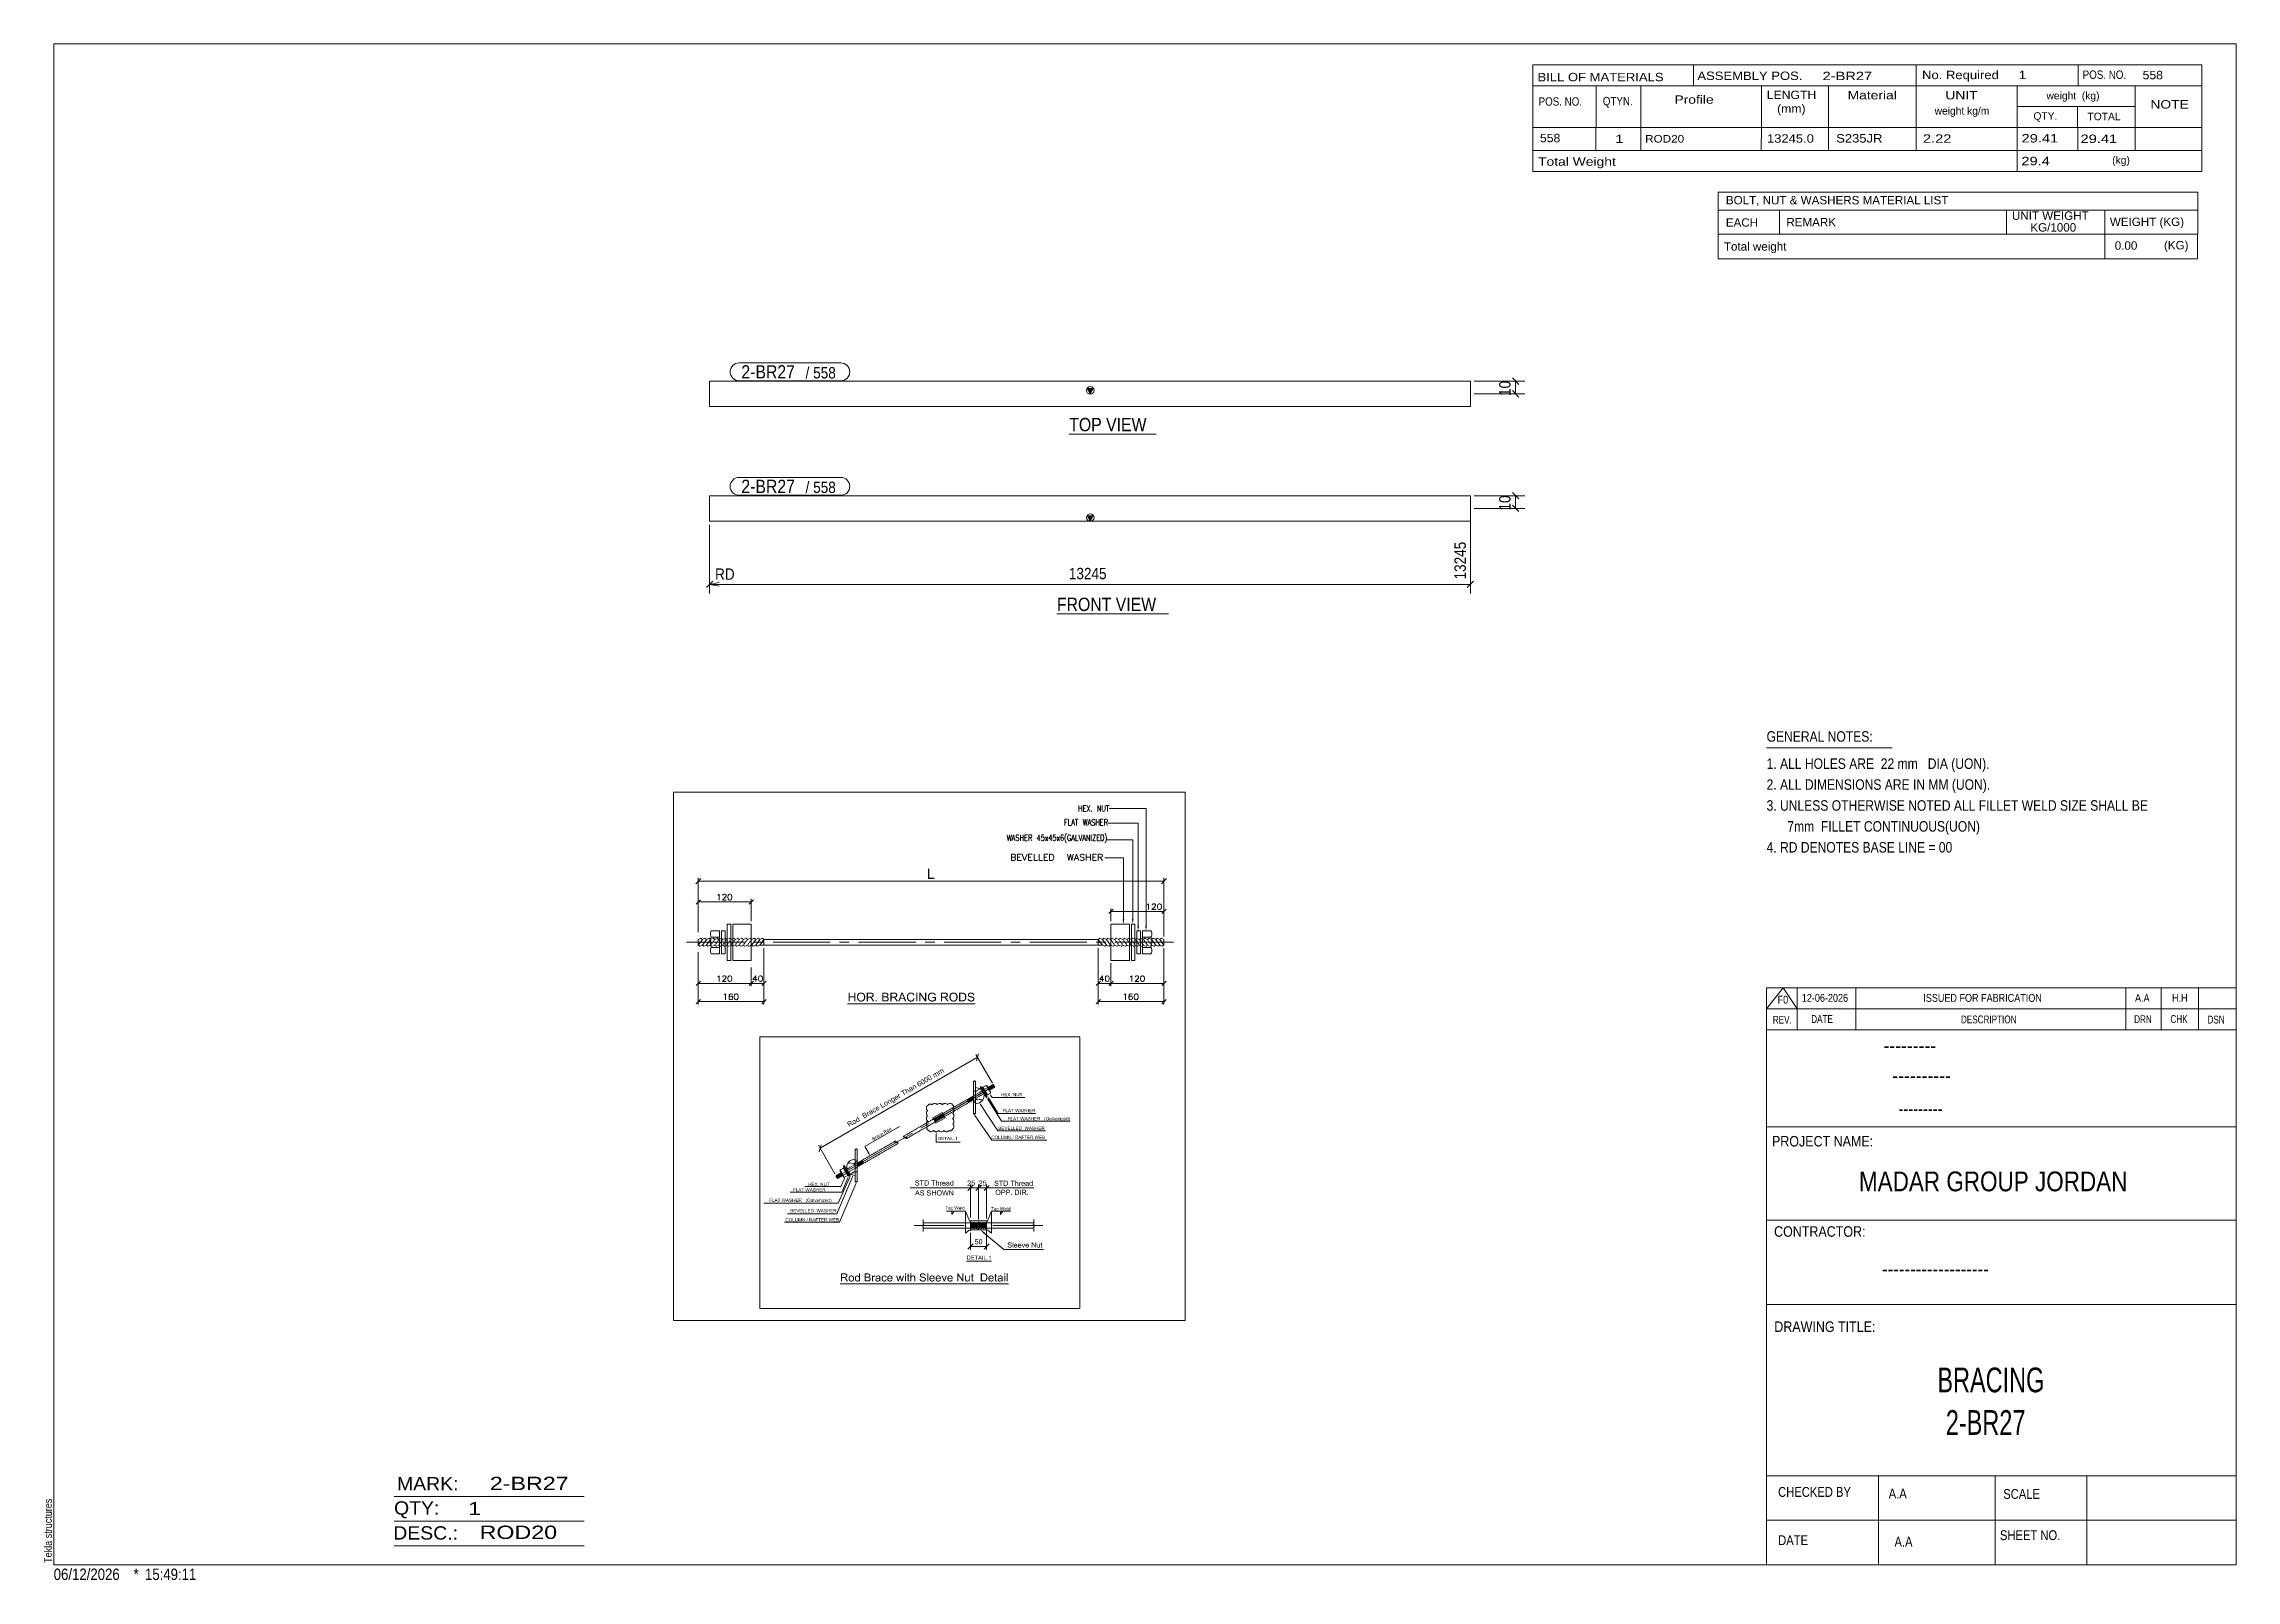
# Model space of a CAD drawing. Header units: millimetres. Extents: x 2 to 579, y 1 to 405.
import ezdxf

# ---------------------------------------------------------------- set-up
doc = ezdxf.new("R2010")
doc.units = ezdxf.units.MM
doc.linetypes.add('XKITLINE00', pattern=[0])
for name, color, linetype, lineweight in [('Dimensions', 7, 'Continuous', 0), ('DrawingSheet', 5, 'Continuous', 0), ('GraphicObject', 6, 'Continuous', 0), ('LinkedObject', 7, 'Continuous', 0), ('OtherObjectType', 7, 'Continuous', 0), ('Part', 2, 'Continuous', 0), ('PartMark', 7, 'Continuous', 0)]:
    doc.layers.add(name, color=color, linetype=linetype, lineweight=lineweight)
doc.styles.add('@ARIAL_UNICODE_MS_BOLD', font='ARIAL.TTF')
doc.styles.add('ARIAL', font='ARIAL.TTF')
doc.styles.add('ARIAL_NARROW', font='ARIALN.TTF')
doc.styles.add('COMIC_SANS_MS_BOLD', font='COMICBD.TTF')
doc.styles.add('SWIS721_EX_BT', font='ARIAL.TTF')
doc.styles.add('SWISSE', font='ARIAL.TTF')

# ---------------------------------------------------------------- blocks, each defined once
blk = doc.blocks.new('*A1')
at = {"layer": 'Part'}
blk.add_hatch(color=2, dxfattribs=at).paths.add_polyline_path([(276.8, 280.91), (278.4, 280.91), (277.6, 279.51)], flags=17)
at = {"layer": 'Part', "color": 2, "linetype": 'XKITLINE00', "lineweight": 0}
for p, q in [((177.5, 286.17), (277.5, 286.17)), ((177.5, 280.48), (177.5, 286.17)), ((277.6, 286.17), (377.6, 286.17)), ((377.6, 286.17), (377.6, 279.51)), ((177.5, 279.51), (177.5, 280.48)), ((277.5, 279.51), (177.5, 279.51)), ((277.6, 279.51), (276.8, 280.91)), ((276.8, 280.91), (278.4, 280.91)), ((278.4, 280.91), (277.6, 279.51)), ((377.6, 279.51), (277.6, 279.51))]:
    blk.add_line(p, q, dxfattribs=at)
blk.add_circle((277.6, 280.41), 1, dxfattribs=at)
blk = doc.blocks.new('*A2')
at = {"layer": 'Part'}
blk.add_hatch(color=2, dxfattribs=at).paths.add_polyline_path([(276.8, 314.36), (278.4, 314.36), (277.6, 312.96)], flags=17)
at = {"layer": 'Part', "color": 2, "linetype": 'XKITLINE00', "lineweight": 0}
for p, q in [((277.5, 316.29), (177.5, 316.29)), ((177.5, 316.29), (177.5, 309.62)), ((277.6, 312.96), (276.8, 314.36)), ((276.8, 314.36), (278.4, 314.36)), ((377.6, 316.29), (277.6, 316.29)), ((278.4, 314.36), (277.6, 312.96)), ((377.6, 316.29), (377.6, 309.62)), ((177.5, 309.62), (277.5, 309.62)), ((277.6, 309.62), (377.6, 309.62))]:
    blk.add_line(p, q, dxfattribs=at)
blk.add_circle((277.6, 313.86), 1, dxfattribs=at)
blk = doc.blocks.new('*A3')
at = {"layer": 'GraphicObject', "color": 3, "linetype": 'XKITLINE00', "lineweight": 0}
for p, q in [((302.57, 208.19), (168.01, 208.19)), ((168.01, 208.19), (168.01, 69.24)), ((302.57, 69.24), (302.57, 208.19)), ((168.01, 69.24), (302.57, 69.24))]:
    blk.add_line(p, q, dxfattribs=at)
blk = doc.blocks.new('*A4')
at = {"layer": 'LinkedObject'}
for color, points in [(7, [(235.26, 188.09), (234.91, 185.39), (234.91, 188.09)]), (7, [(235.26, 185.71), (234.91, 185.39), (235.26, 188.09)]), (7, [(234.91, 185.39), (235.26, 185.71), (236.59, 185.39)]), (7, [(236.59, 185.39), (235.26, 185.71), (236.59, 185.71)]), (1, [(286.56, 174.8), (286.33, 173.45), (286.11, 174.8)]), (1, [(289, 174.87), (288.78, 173.52), (288.55, 174.87)]), (1, [(290.41, 173.03), (290.19, 171.68), (289.96, 173.03)]), (1, [(292.51, 173.07), (292.28, 171.72), (292.06, 173.07)]), (7, [(214.35, 154.51), (214.05, 153.16), (214.05, 155.45)]), (7, [(214.35, 154.51), (214.05, 155.45), (214.35, 155.45)]), (7, [(214.35, 154.24), (214.05, 153.16), (214.35, 154.51)]), (7, [(214.05, 153.16), (214.35, 154.24), (214.35, 153.16)]), (7, [(214.35, 154.51), (215.54, 154.24), (214.35, 154.24)]), (7, [(215.54, 154.51), (215.54, 154.24), (214.35, 154.51)]), (7, [(215.85, 155.45), (215.54, 154.51), (215.54, 155.45)]), (7, [(215.54, 154.24), (215.54, 154.51), (215.85, 155.45)]), (7, [(215.54, 154.24), (215.85, 155.45), (215.85, 153.16)]), (7, [(215.54, 154.24), (215.85, 153.16), (215.54, 153.16)]), (7, [(216.56, 155.17), (216.25, 154.28), (216.41, 155.01)]), (7, [(216.68, 154.9), (216.25, 154.28), (216.56, 155.17)]), (7, [(216.41, 155.01), (216.25, 154.28), (216.25, 154.56)]), (7, [(216.57, 154.53), (216.25, 154.28), (216.68, 154.9)]), (7, [(216.25, 154.28), (216.57, 154.53), (216.57, 154.27)]), (7, [(216.25, 154.28), (216.57, 154.07), (216.25, 154.13)]), (7, [(216.57, 154.07), (216.25, 154.28), (216.57, 154.27)]), (7, [(216.25, 154.13), (216.57, 154.07), (216.32, 153.84)]), (7, [(216.32, 153.84), (216.57, 154.07), (216.39, 153.71)]), (7, [(216.39, 153.71), (216.57, 154.07), (216.68, 153.74)]), (7, [(216.68, 153.74), (216.64, 153.36), (216.39, 153.71)]), (7, [(216.39, 153.71), (216.64, 153.36), (216.45, 153.57)]), (7, [(217.11, 155.49), (216.56, 155.17), (216.71, 155.33)]), (7, [(217.35, 155.49), (216.56, 155.17), (217.11, 155.49)]), (7, [(217.19, 155.23), (216.56, 155.17), (217.35, 155.49)]), (7, [(216.91, 155.12), (216.56, 155.17), (217.19, 155.23)]), (7, [(216.56, 155.17), (216.91, 155.12), (216.8, 155.01)]), (7, [(216.68, 154.9), (216.56, 155.17), (216.8, 155.01)]), (7, [(216.79, 153.62), (216.64, 153.36), (216.68, 153.74)]), (7, [(216.64, 153.36), (216.79, 153.62), (216.77, 153.28)]), (7, [(216.77, 153.28), (216.79, 153.62), (216.9, 153.5)]), (7, [(216.9, 153.5), (217.35, 153.13), (216.77, 153.28)]), (7, [(216.77, 153.28), (217.35, 153.13), (216.9, 153.2)]), (7, [(217.18, 153.38), (217.35, 153.13), (216.9, 153.5)]), (7, [(216.9, 153.2), (217.35, 153.13), (217.19, 153.13)]), (7, [(217.35, 153.13), (217.18, 153.38), (217.35, 153.38)]), (7, [(217.19, 155.23), (217.35, 155.49), (217.35, 155.23)]), (7, [(217.35, 155.49), (217.46, 155.23), (217.35, 155.23)]), (7, [(217.79, 155.42), (217.35, 155.49), (217.51, 155.49)]), (7, [(217.92, 155.34), (217.35, 155.49), (217.79, 155.42)]), (7, [(217.67, 155.17), (217.35, 155.49), (217.92, 155.34)]), (7, [(217.46, 155.23), (217.35, 155.49), (217.67, 155.17)]), (7, [(217.35, 153.13), (217.52, 153.38), (217.5, 153.13)]), (7, [(217.52, 153.38), (217.35, 153.13), (217.35, 153.38)]), (7, [(217.5, 153.13), (217.52, 153.38), (217.77, 153.2)]), (7, [(217.9, 153.27), (217.52, 153.38), (217.8, 153.5)]), (7, [(217.77, 153.2), (217.52, 153.38), (217.9, 153.27)]), (7, [(217.67, 155.17), (217.92, 155.34), (217.76, 155.12)]), (7, [(217.92, 155.34), (217.85, 155.06), (217.76, 155.12)]), (7, [(217.91, 153.62), (218.03, 153.34), (217.8, 153.5)]), (7, [(217.8, 153.5), (218.03, 153.34), (217.9, 153.27)]), (7, [(217.85, 155.06), (217.92, 155.34), (217.99, 154.9)]), (7, [(218.3, 153.68), (217.91, 153.62), (218.02, 153.74)]), (7, [(218.23, 153.55), (217.91, 153.62), (218.3, 153.68)]), (7, [(218.03, 153.34), (217.91, 153.62), (218.23, 153.55)]), (7, [(218.24, 155.05), (217.92, 155.34), (218.05, 155.26)]), (7, [(218.31, 154.92), (217.92, 155.34), (218.24, 155.05)]), (7, [(217.99, 154.9), (217.92, 155.34), (218.31, 154.92)]), (7, [(217.99, 154.9), (218.31, 154.92), (218.04, 154.79)]), (7, [(218.02, 153.74), (218.44, 154.3), (218.3, 153.68)]), (7, [(218.13, 154.09), (218.44, 154.3), (218.02, 153.74)]), (7, [(218.31, 154.92), (218.08, 154.69), (218.04, 154.79)]), (7, [(218.08, 154.69), (218.31, 154.92), (218.13, 154.45)]), (7, [(218.13, 154.45), (218.31, 154.92), (218.44, 154.48)]), (7, [(218.13, 154.31), (218.44, 154.48), (218.44, 154.3)]), (7, [(218.13, 154.45), (218.44, 154.48), (218.13, 154.31)]), (7, [(218.44, 154.3), (218.13, 154.09), (218.13, 154.31)]), (7, [(218.3, 153.68), (218.44, 154.3), (218.37, 153.82)]), (7, [(218.44, 154.48), (218.31, 154.92), (218.37, 154.78)]), (7, [(218.37, 153.82), (218.44, 154.3), (218.44, 154.13)]), (7, [(219.14, 154.44), (218.84, 153.16), (218.84, 155.45)]), (7, [(218.84, 155.45), (219.14, 155.2), (219.14, 154.44)]), (7, [(219.86, 155.2), (218.84, 155.45), (219.85, 155.45)]), (7, [(219.14, 155.2), (218.84, 155.45), (219.86, 155.2)]), (7, [(219.14, 154.44), (219.14, 154.18), (218.84, 153.16)]), (7, [(218.84, 153.16), (219.14, 154.18), (219.14, 153.16)]), (7, [(219.49, 154.18), (219.14, 154.44), (219.79, 154.44)]), (7, [(219.14, 154.18), (219.14, 154.44), (219.49, 154.18)]), (7, [(219.49, 154.18), (219.79, 154.44), (219.55, 154.18)]), (7, [(219.55, 154.18), (219.79, 154.44), (219.63, 154.17)]), (7, [(219.63, 154.17), (219.79, 154.44), (219.66, 154.17)]), (7, [(219.66, 154.17), (219.79, 154.44), (219.69, 154.16)]), (7, [(219.69, 154.16), (219.79, 154.44), (219.76, 154.13)]), (7, [(219.76, 154.13), (219.79, 154.44), (219.89, 154.44)]), (7, [(219.76, 154.13), (219.89, 154.44), (219.79, 154.11)]), (7, [(219.89, 154.44), (220.02, 154.21), (219.79, 154.11)]), (7, [(219.79, 154.11), (220.02, 154.21), (219.83, 154.09)]), (7, [(220.02, 154.21), (219.91, 154.01), (219.83, 154.09)]), (7, [(219.85, 155.45), (219.99, 155.2), (219.86, 155.2)]), (7, [(220.23, 155.42), (219.85, 155.45), (220, 155.45)]), (7, [(220.31, 155.39), (219.85, 155.45), (220.23, 155.42)]), (7, [(220.17, 155.15), (219.85, 155.45), (220.31, 155.39)]), (7, [(219.99, 155.2), (219.85, 155.45), (220.17, 155.15)]), (7, [(220.05, 154.46), (220.02, 154.21), (219.89, 154.44)]), (7, [(220.08, 154.18), (219.91, 154.01), (220.02, 154.21)]), (7, [(219.91, 154.01), (220.08, 154.18), (219.95, 153.96)]), (7, [(219.95, 153.96), (220.08, 154.18), (219.99, 153.9)]), (7, [(219.99, 153.9), (220.08, 154.18), (220.2, 154.09)]), (7, [(220.2, 154.09), (220.1, 153.74), (219.99, 153.9)]), (7, [(220.02, 154.21), (220.05, 154.46), (220.18, 154.23)]), (7, [(220.11, 154.49), (220.5, 154.42), (220.05, 154.46)]), (7, [(220.43, 154.33), (220.05, 154.46), (220.5, 154.42)]), (7, [(220.18, 154.23), (220.05, 154.46), (220.43, 154.33)]), (7, [(220.2, 154.09), (220.08, 154.18), (220.17, 154.12)]), (7, [(220.27, 154.03), (220.1, 153.74), (220.2, 154.09)]), (7, [(220.39, 153.88), (220.1, 153.74), (220.27, 154.03)]), (7, [(220.1, 153.74), (220.39, 153.88), (220.17, 153.64)]), (7, [(220.17, 154.51), (220.5, 154.42), (220.11, 154.49)]), (7, [(220.31, 155.39), (220.23, 155.1), (220.17, 155.15)]), (7, [(220.5, 154.42), (220.17, 154.51), (220.26, 154.58)]), (7, [(220.17, 153.64), (220.39, 153.88), (220.45, 153.79)]), (7, [(220.17, 153.64), (220.45, 153.79), (220.47, 153.16)]), (7, [(220.39, 155.36), (220.23, 155.1), (220.31, 155.39)]), (7, [(220.23, 155.1), (220.39, 155.36), (220.29, 155.04)]), (7, [(220.29, 154.62), (220.5, 154.42), (220.26, 154.58)]), (7, [(220.29, 155.04), (220.39, 155.36), (220.57, 155.17)]), (7, [(220.57, 155.17), (220.35, 154.91), (220.29, 155.04)]), (7, [(220.32, 154.67), (220.5, 154.42), (220.29, 154.62)]), (7, [(220.32, 154.67), (220.66, 154.83), (220.5, 154.42)]), (7, [(220.35, 154.77), (220.66, 154.83), (220.32, 154.67)]), (7, [(220.61, 155.09), (220.35, 154.91), (220.57, 155.17)]), (7, [(220.66, 154.92), (220.35, 154.91), (220.61, 155.09)]), (7, [(220.66, 154.83), (220.35, 154.91), (220.66, 154.92)]), (7, [(220.35, 154.91), (220.66, 154.83), (220.35, 154.83)]), (7, [(220.66, 154.83), (220.35, 154.77), (220.35, 154.83)]), (7, [(220.57, 155.17), (220.39, 155.36), (220.52, 155.25)]), (7, [(220.47, 153.16), (220.45, 153.79), (220.85, 153.16)]), (7, [(220.5, 154.42), (220.66, 154.83), (220.58, 154.5)]), (7, [(220.58, 154.5), (220.66, 154.83), (220.66, 154.71)]), (7, [(221.5, 153.49), (221.18, 153.16), (221.18, 153.49)]), (7, [(221.5, 153.16), (221.18, 153.16), (221.5, 153.49)]), (7, [(222.9, 155.45), (223.2, 154.22), (222.9, 153.16)]), (7, [(223.2, 154.49), (223.2, 154.22), (222.9, 155.45)]), (7, [(222.9, 155.45), (223.2, 155.18), (223.2, 154.49)]), (7, [(223.66, 155.18), (222.9, 155.45), (223.76, 155.45)]), (7, [(223.2, 155.18), (222.9, 155.45), (223.66, 155.18)]), (7, [(222.9, 153.16), (223.2, 154.22), (223.2, 153.43)]), (7, [(223.2, 153.43), (223.77, 153.16), (222.9, 153.16)]), (7, [(223.73, 154.22), (223.2, 154.49), (223.7, 154.49)]), (7, [(223.2, 154.22), (223.2, 154.49), (223.73, 154.22)]), (7, [(223.77, 153.43), (223.77, 153.16), (223.2, 153.43)]), (7, [(223.66, 155.18), (223.76, 155.45), (223.78, 155.18)]), (7, [(223.84, 154.22), (223.7, 154.49), (223.8, 154.49)]), (7, [(223.73, 154.22), (223.7, 154.49), (223.84, 154.22)]), (7, [(223.76, 155.45), (223.96, 155.17), (223.78, 155.18)]), (7, [(223.89, 155.45), (223.96, 155.17), (223.76, 155.45)]), (7, [(223.77, 153.43), (223.88, 153.16), (223.77, 153.16)]), (7, [(223.84, 153.43), (223.88, 153.16), (223.77, 153.43)]), (7, [(223.94, 154.5), (224.2, 154.38), (223.8, 154.49)]), (7, [(223.8, 154.49), (224.2, 154.38), (223.84, 154.22)]), (7, [(223.84, 154.22), (224.2, 154.38), (224.01, 154.2)]), (7, [(223.95, 153.44), (224.06, 153.18), (223.84, 153.43)]), (7, [(223.84, 153.43), (224.06, 153.18), (223.88, 153.16)]), (7, [(224.1, 155.42), (223.96, 155.17), (223.89, 155.45)]), (7, [(223.98, 154.52), (224.28, 154.42), (223.94, 154.5)]), (7, [(224.2, 154.38), (223.94, 154.5), (224.28, 154.42)]), (7, [(223.98, 153.45), (224.06, 153.18), (223.95, 153.44)]), (7, [(223.96, 155.17), (224.1, 155.42), (224.01, 155.15)]), (7, [(224.04, 154.54), (224.28, 154.42), (223.98, 154.52)]), (7, [(224.14, 153.2), (223.98, 153.45), (224.03, 153.46)]), (7, [(224.06, 153.18), (223.98, 153.45), (224.14, 153.2)]), (7, [(224.01, 155.15), (224.1, 155.42), (224.06, 155.13)]), (7, [(224.2, 154.38), (224.07, 154.18), (224.01, 154.2)]), (7, [(224.12, 153.49), (224.39, 153.32), (224.03, 153.46)]), (7, [(224.03, 153.46), (224.39, 153.32), (224.14, 153.2)]), (7, [(224.13, 154.59), (224.28, 154.42), (224.04, 154.54)]), (7, [(224.06, 155.13), (224.1, 155.42), (224.18, 155.38)]), (7, [(224.18, 155.38), (224.14, 155.07), (224.06, 155.13)]), (7, [(224.07, 154.18), (224.2, 154.38), (224.12, 154.16)]), (7, [(224.12, 154.16), (224.2, 154.38), (224.21, 154.1)]), (7, [(224.15, 153.51), (224.39, 153.32), (224.12, 153.49)]), (7, [(224.44, 154.59), (224.13, 154.59), (224.19, 154.67)]), (7, [(224.4, 154.53), (224.13, 154.59), (224.44, 154.59)]), (7, [(224.28, 154.42), (224.13, 154.59), (224.4, 154.53)]), (7, [(224.26, 155.35), (224.14, 155.07), (224.18, 155.38)]), (7, [(224.38, 155.24), (224.14, 155.07), (224.26, 155.35)]), (7, [(224.43, 155.17), (224.14, 155.07), (224.38, 155.24)]), (7, [(224.14, 155.07), (224.43, 155.17), (224.16, 155.03)]), (7, [(224.14, 153.2), (224.39, 153.32), (224.21, 153.22)]), (7, [(224.39, 153.32), (224.15, 153.51), (224.19, 153.53)]), (7, [(224.43, 155.17), (224.19, 154.99), (224.16, 155.03)]), (7, [(224.19, 154.99), (224.43, 155.17), (224.22, 154.89)]), (7, [(224.19, 154.67), (224.51, 154.87), (224.44, 154.59)]), (7, [(224.22, 154.77), (224.51, 154.87), (224.19, 154.67)]), (7, [(224.25, 153.59), (224.56, 153.53), (224.19, 153.53)]), (7, [(224.19, 153.53), (224.56, 153.53), (224.39, 153.32)]), (7, [(224.46, 154.25), (224.2, 154.38), (224.3, 154.35)]), (7, [(224.21, 154.1), (224.2, 154.38), (224.46, 154.25)]), (7, [(224.21, 154.1), (224.46, 154.25), (224.25, 154.05)]), (7, [(224.21, 153.22), (224.39, 153.32), (224.34, 153.28)]), (7, [(224.22, 154.89), (224.43, 155.17), (224.51, 154.87)]), (7, [(224.51, 154.87), (224.22, 154.83), (224.22, 154.89)]), (7, [(224.22, 154.83), (224.51, 154.87), (224.22, 154.77)]), (7, [(224.25, 154.05), (224.46, 154.25), (224.28, 154)]), (7, [(224.27, 153.64), (224.56, 153.53), (224.25, 153.59)]), (7, [(224.56, 153.53), (224.27, 153.64), (224.29, 153.68)]), (7, [(224.28, 154), (224.46, 154.25), (224.51, 154.17)]), (7, [(224.51, 154.17), (224.31, 153.89), (224.28, 154)]), (7, [(224.29, 153.68), (224.62, 153.83), (224.56, 153.53)]), (7, [(224.31, 153.77), (224.62, 153.83), (224.29, 153.68)]), (7, [(224.57, 154.1), (224.31, 153.89), (224.51, 154.17)]), (7, [(224.62, 153.93), (224.31, 153.89), (224.57, 154.1)]), (7, [(224.62, 153.83), (224.31, 153.89), (224.62, 153.93)]), (7, [(224.31, 153.89), (224.62, 153.83), (224.31, 153.83)]), (7, [(224.62, 153.83), (224.31, 153.77), (224.31, 153.83)]), (7, [(224.39, 153.32), (224.56, 153.53), (224.44, 153.35)]), (7, [(224.51, 154.95), (224.43, 155.17), (224.47, 155.1)]), (7, [(224.51, 154.87), (224.43, 155.17), (224.51, 154.95)]), (7, [(224.44, 154.59), (224.51, 154.87), (224.48, 154.66)]), (7, [(224.44, 153.35), (224.56, 153.53), (224.52, 153.46)]), (7, [(224.48, 154.66), (224.51, 154.87), (224.51, 154.79)]), (7, [(224.56, 153.53), (224.62, 153.83), (224.59, 153.6)]), (7, [(224.59, 153.6), (224.62, 153.83), (224.62, 153.75)]), (7, [(225.35, 154.44), (225.05, 153.16), (225.05, 155.45)]), (7, [(225.05, 155.45), (225.35, 155.2), (225.35, 154.44)]), (7, [(226.07, 155.2), (225.05, 155.45), (226.06, 155.45)]), (7, [(225.35, 155.2), (225.05, 155.45), (226.07, 155.2)]), (7, [(225.35, 154.44), (225.35, 154.18), (225.05, 153.16)]), (7, [(225.05, 153.16), (225.35, 154.18), (225.35, 153.16)]), (7, [(225.7, 154.18), (225.35, 154.44), (226, 154.44)]), (7, [(225.35, 154.18), (225.35, 154.44), (225.7, 154.18)]), (7, [(225.7, 154.18), (226, 154.44), (225.76, 154.18)]), (7, [(225.76, 154.18), (226, 154.44), (225.84, 154.17)]), (7, [(225.84, 154.17), (226, 154.44), (225.87, 154.17)]), (7, [(225.87, 154.17), (226, 154.44), (225.9, 154.16)]), (7, [(225.9, 154.16), (226, 154.44), (225.97, 154.13)]), (7, [(225.97, 154.13), (226, 154.44), (226.1, 154.44)]), (7, [(225.97, 154.13), (226.1, 154.44), (226, 154.11)]), (7, [(226.1, 154.44), (226.23, 154.21), (226, 154.11)]), (7, [(226, 154.11), (226.23, 154.21), (226.04, 154.09)]), (7, [(226.23, 154.21), (226.11, 154.01), (226.04, 154.09)]), (7, [(226.06, 155.45), (226.2, 155.2), (226.07, 155.2)]), (7, [(226.44, 155.42), (226.06, 155.45), (226.21, 155.45)]), (7, [(226.52, 155.39), (226.06, 155.45), (226.44, 155.42)]), (7, [(226.38, 155.15), (226.06, 155.45), (226.52, 155.39)]), (7, [(226.2, 155.2), (226.06, 155.45), (226.38, 155.15)]), (7, [(226.26, 154.46), (226.23, 154.21), (226.1, 154.44)]), (7, [(226.29, 154.18), (226.11, 154.01), (226.23, 154.21)]), (7, [(226.11, 154.01), (226.29, 154.18), (226.16, 153.96)]), (7, [(226.16, 153.96), (226.29, 154.18), (226.2, 153.9)]), (7, [(226.2, 153.9), (226.29, 154.18), (226.41, 154.09)]), (7, [(226.41, 154.09), (226.31, 153.74), (226.2, 153.9)]), (7, [(226.23, 154.21), (226.26, 154.46), (226.39, 154.23)]), (7, [(226.32, 154.49), (226.71, 154.42), (226.26, 154.46)]), (7, [(226.63, 154.33), (226.26, 154.46), (226.71, 154.42)]), (7, [(226.39, 154.23), (226.26, 154.46), (226.63, 154.33)]), (7, [(226.41, 154.09), (226.29, 154.18), (226.38, 154.12)]), (7, [(226.48, 154.03), (226.31, 153.74), (226.41, 154.09)]), (7, [(226.6, 153.88), (226.31, 153.74), (226.48, 154.03)]), (7, [(226.31, 153.74), (226.6, 153.88), (226.38, 153.64)]), (7, [(226.38, 154.51), (226.71, 154.42), (226.32, 154.49)]), (7, [(226.52, 155.39), (226.44, 155.1), (226.38, 155.15)]), (7, [(226.71, 154.42), (226.38, 154.51), (226.47, 154.58)]), (7, [(226.38, 153.64), (226.6, 153.88), (226.66, 153.79)]), (7, [(226.38, 153.64), (226.66, 153.79), (226.68, 153.16)]), (7, [(226.6, 155.36), (226.44, 155.1), (226.52, 155.39)]), (7, [(226.44, 155.1), (226.6, 155.36), (226.5, 155.04)]), (7, [(226.5, 154.62), (226.71, 154.42), (226.47, 154.58)]), (7, [(226.5, 155.04), (226.6, 155.36), (226.78, 155.17)]), (7, [(226.78, 155.17), (226.56, 154.91), (226.5, 155.04)]), (7, [(226.53, 154.67), (226.71, 154.42), (226.5, 154.62)]), (7, [(226.53, 154.67), (226.87, 154.83), (226.71, 154.42)]), (7, [(226.56, 154.77), (226.87, 154.83), (226.53, 154.67)]), (7, [(226.82, 155.09), (226.56, 154.91), (226.78, 155.17)]), (7, [(226.87, 154.92), (226.56, 154.91), (226.82, 155.09)]), (7, [(226.87, 154.83), (226.56, 154.91), (226.87, 154.92)]), (7, [(226.56, 154.91), (226.87, 154.83), (226.56, 154.83)]), (7, [(226.87, 154.83), (226.56, 154.77), (226.56, 154.83)]), (7, [(226.78, 155.17), (226.6, 155.36), (226.73, 155.25)]), (7, [(226.68, 153.16), (226.66, 153.79), (227.06, 153.16)]), (7, [(226.71, 154.42), (226.87, 154.83), (226.79, 154.5)]), (7, [(226.79, 154.5), (226.87, 154.83), (226.87, 154.71)]), (7, [(227.97, 155.45), (228, 154.77), (227.1, 153.16)]), (7, [(227.1, 153.16), (228, 154.77), (227.75, 154.1)]), (7, [(227.67, 153.86), (227.1, 153.16), (227.75, 154.1)]), (7, [(227.1, 153.16), (227.67, 153.86), (227.41, 153.16)]), (7, [(227.75, 154.1), (228.62, 153.86), (227.67, 153.86)]), (7, [(228.53, 154.1), (228.62, 153.86), (227.75, 154.1)]), (7, [(228, 154.77), (227.97, 155.45), (228.04, 154.88)]), (7, [(228.04, 154.88), (227.97, 155.45), (228.1, 155.1)]), (7, [(228.1, 155.1), (227.97, 155.45), (228.13, 155.21)]), (7, [(228.3, 155.45), (228.13, 155.21), (227.97, 155.45)]), (7, [(228.13, 155.21), (228.3, 155.45), (228.15, 155.12)]), (7, [(228.15, 155.12), (228.3, 155.45), (228.24, 154.88)]), (7, [(228.24, 154.88), (228.3, 155.45), (228.29, 154.74)]), (7, [(228.29, 154.74), (228.3, 155.45), (228.53, 154.1)]), (7, [(228.53, 154.1), (228.3, 155.45), (228.62, 153.86)]), (7, [(228.62, 153.86), (228.3, 155.45), (229.23, 153.16)]), (7, [(228.62, 153.86), (229.23, 153.16), (228.89, 153.16)]), (7, [(229.74, 154.66), (229.39, 154.5), (229.46, 154.82)]), (7, [(229.7, 154.44), (229.39, 154.5), (229.74, 154.66)]), (7, [(229.39, 154.5), (229.7, 154.44), (229.39, 154.33)]), (7, [(229.39, 154.33), (229.7, 154.44), (229.7, 154.33)]), (7, [(229.7, 154.33), (229.39, 154.16), (229.39, 154.33)]), (7, [(229.7, 154.18), (229.39, 154.16), (229.7, 154.33)]), (7, [(229.7, 154.18), (229.51, 153.71), (229.39, 154.16)]), (7, [(229.39, 154.16), (229.51, 153.71), (229.45, 153.86)]), (7, [(229.77, 154.77), (229.46, 154.82), (229.52, 154.95)]), (7, [(229.74, 154.66), (229.46, 154.82), (229.77, 154.77)]), (7, [(229.74, 153.93), (229.51, 153.71), (229.7, 154.18)]), (7, [(229.51, 153.71), (229.74, 153.93), (229.78, 153.82)]), (7, [(229.83, 153.71), (229.51, 153.71), (229.78, 153.82)]), (7, [(229.51, 153.71), (229.86, 153.28), (229.57, 153.57)]), (7, [(229.83, 153.71), (229.86, 153.28), (229.51, 153.71)]), (7, [(229.59, 155.08), (229.93, 155.04), (229.52, 154.95)]), (7, [(229.52, 154.95), (229.93, 155.04), (229.81, 154.87)]), (7, [(229.77, 154.77), (229.52, 154.95), (229.81, 154.87)]), (7, [(229.57, 153.57), (229.86, 153.28), (229.75, 153.35)]), (7, [(229.79, 155.28), (229.93, 155.04), (229.59, 155.08)]), (7, [(229.91, 155.35), (229.93, 155.04), (229.79, 155.28)]), (7, [(229.96, 153.55), (229.86, 153.28), (229.83, 153.71)]), (7, [(229.86, 153.28), (229.96, 153.55), (230.05, 153.49)]), (7, [(230.14, 153.44), (229.86, 153.28), (230.05, 153.49)]), (7, [(230.14, 153.44), (230.46, 153.13), (229.86, 153.28)]), (7, [(229.86, 153.28), (230.46, 153.13), (229.98, 153.2)]), (7, [(230.04, 155.42), (230.33, 155.23), (229.91, 155.35)]), (7, [(229.91, 155.35), (230.33, 155.23), (230.11, 155.17)]), (7, [(229.93, 155.04), (229.91, 155.35), (230.02, 155.11)]), (7, [(230.02, 155.11), (229.91, 155.35), (230.11, 155.17)]), (7, [(229.98, 153.2), (230.46, 153.13), (230.28, 153.13)]), (7, [(230.32, 155.49), (230.33, 155.23), (230.04, 155.42)]), (7, [(230.33, 153.38), (230.46, 153.13), (230.14, 153.44)]), (7, [(230.47, 155.49), (230.33, 155.23), (230.32, 155.49)]), (7, [(230.33, 155.23), (230.47, 155.49), (230.46, 155.23)]), (7, [(230.46, 153.13), (230.33, 153.38), (230.44, 153.38)]), (7, [(230.56, 153.38), (230.46, 153.13), (230.44, 153.38)]), (7, [(230.47, 155.49), (230.57, 155.23), (230.46, 155.23)]), (7, [(230.56, 153.38), (231.07, 153.32), (230.46, 153.13)]), (7, [(230.46, 153.13), (231.07, 153.32), (230.64, 153.13)]), (7, [(230.93, 155.4), (230.47, 155.49), (230.64, 155.49)]), (7, [(231.04, 155.32), (230.47, 155.49), (230.93, 155.4)]), (7, [(230.77, 155.18), (230.47, 155.49), (231.04, 155.32)]), (7, [(230.57, 155.23), (230.47, 155.49), (230.77, 155.18)]), (7, [(230.78, 153.46), (231.07, 153.32), (230.56, 153.38)]), (7, [(230.64, 153.13), (231.07, 153.32), (230.94, 153.22)]), (7, [(230.77, 155.18), (231.04, 155.32), (230.84, 155.12)]), (7, [(231.07, 153.32), (230.78, 153.46), (230.87, 153.53)]), (7, [(231.04, 155.32), (230.92, 155.06), (230.84, 155.12)]), (7, [(230.96, 153.6), (231.07, 153.32), (230.87, 153.53)]), (7, [(230.92, 155.06), (231.04, 155.32), (231.03, 154.88)]), (7, [(230.96, 153.6), (231.41, 153.89), (231.07, 153.32)]), (7, [(231.07, 153.82), (231.41, 153.89), (230.96, 153.6)]), (7, [(231.03, 154.88), (231.04, 155.32), (231.37, 154.83)]), (7, [(231.03, 154.88), (231.37, 154.83), (231.07, 154.75)]), (7, [(231.32, 154.98), (231.04, 155.32), (231.16, 155.23)]), (7, [(231.37, 154.83), (231.04, 155.32), (231.32, 154.98)]), (7, [(231.41, 153.89), (231.07, 153.82), (231.11, 153.97)]), (7, [(231.07, 153.32), (231.41, 153.89), (231.19, 153.42)]), (7, [(231.19, 153.42), (231.41, 153.89), (231.36, 153.7)]), (7, [(232.13, 155.45), (231.83, 153.16), (231.83, 155.45)]), (7, [(232.13, 153.16), (231.83, 153.16), (232.13, 155.45)]), (7, [(232.66, 155.45), (232.95, 154.96), (232.66, 153.16)]), (7, [(232.95, 154.96), (232.66, 155.45), (232.97, 155.45)]), (7, [(232.66, 153.16), (232.95, 154.96), (232.95, 153.16)]), (7, [(232.95, 154.96), (232.97, 155.45), (234.15, 153.16)]), (7, [(234.15, 153.16), (232.97, 155.45), (234.17, 153.66)]), (7, [(234.17, 153.66), (234.46, 153.16), (234.15, 153.16)]), (7, [(234.46, 155.45), (234.17, 153.66), (234.17, 155.45)]), (7, [(234.46, 153.16), (234.17, 153.66), (234.46, 155.45)]), (7, [(235.03, 154.92), (234.9, 154.46), (234.97, 154.78)]), (7, [(235.25, 154.67), (234.9, 154.46), (235.03, 154.92)]), (7, [(235.21, 154.44), (234.9, 154.46), (235.25, 154.67)]), (7, [(234.9, 154.46), (235.21, 154.44), (234.9, 154.3)]), (7, [(234.9, 154.3), (235.21, 154.44), (235.21, 154.32)]), (7, [(235.21, 154.16), (234.9, 154.3), (235.21, 154.32)]), (7, [(234.9, 154.3), (235.04, 153.69), (234.9, 154.13)]), (7, [(235.21, 154.16), (235.04, 153.69), (234.9, 154.3)]), (7, [(234.9, 154.13), (235.04, 153.69), (234.97, 153.82)]), (7, [(235.44, 155.35), (235.03, 154.92), (235.31, 155.28)]), (7, [(235.61, 155.14), (235.03, 154.92), (235.44, 155.35)]), (7, [(235.31, 155.28), (235.03, 154.92), (235.1, 155.07)]), (7, [(235.48, 155.05), (235.03, 154.92), (235.61, 155.14)]), (7, [(235.44, 155), (235.03, 154.92), (235.48, 155.05)]), (7, [(235.39, 154.95), (235.03, 154.92), (235.44, 155)]), (7, [(235.32, 154.84), (235.03, 154.92), (235.39, 154.95)]), (7, [(235.03, 154.92), (235.32, 154.84), (235.29, 154.78)]), (7, [(235.25, 154.67), (235.03, 154.92), (235.29, 154.78)]), (7, [(235.26, 153.91), (235.04, 153.69), (235.21, 154.16)]), (7, [(235.04, 153.69), (235.26, 153.91), (235.31, 153.8)]), (7, [(235.36, 153.7), (235.04, 153.69), (235.31, 153.8)]), (7, [(235.36, 153.7), (235.45, 153.27), (235.04, 153.69)]), (7, [(235.04, 153.69), (235.45, 153.27), (235.11, 153.55)]), (7, [(235.11, 153.55), (235.45, 153.27), (235.31, 153.34)]), (7, [(235.52, 153.55), (235.45, 153.27), (235.36, 153.7)]), (7, [(235.87, 155.49), (235.44, 155.35), (235.57, 155.42)]), (7, [(235.94, 155.23), (235.44, 155.35), (235.87, 155.49)]), (7, [(235.44, 155.35), (235.68, 155.17), (235.61, 155.14)]), (7, [(235.68, 155.17), (235.44, 155.35), (235.76, 155.2)]), (7, [(235.76, 155.2), (235.44, 155.35), (235.94, 155.23)]), (7, [(235.45, 153.27), (235.52, 153.55), (235.62, 153.5)]), (7, [(235.72, 153.45), (235.45, 153.27), (235.62, 153.5)]), (7, [(235.72, 153.45), (236.06, 153.13), (235.45, 153.27)]), (7, [(235.45, 153.27), (236.06, 153.13), (235.59, 153.2)]), (7, [(235.59, 153.2), (236.06, 153.13), (235.9, 153.13)]), (7, [(235.93, 153.4), (236.06, 153.13), (235.72, 153.45)]), (7, [(236.04, 155.23), (235.87, 155.49), (236.04, 155.49)]), (7, [(235.94, 155.23), (235.87, 155.49), (236.04, 155.23)]), (7, [(236.06, 153.13), (235.93, 153.4), (236.05, 153.4)]), (7, [(236.04, 155.49), (236.13, 155.23), (236.04, 155.23)]), (7, [(236.16, 155.49), (236.13, 155.23), (236.04, 155.49)]), (7, [(236.04, 154.33), (236.71, 154.06), (236.04, 154.06)]), (7, [(237.01, 154.33), (236.71, 154.06), (236.04, 154.33)]), (7, [(236.05, 153.4), (236.19, 153.13), (236.06, 153.13)]), (7, [(236.14, 153.4), (236.19, 153.13), (236.05, 153.4)]), (7, [(236.13, 155.23), (236.16, 155.49), (236.29, 155.2)]), (7, [(236.34, 153.44), (236.43, 153.17), (236.14, 153.4)]), (7, [(236.14, 153.4), (236.43, 153.17), (236.19, 153.13)]), (7, [(236.49, 155.41), (236.16, 155.49), (236.39, 155.45)]), (7, [(236.29, 155.2), (236.16, 155.49), (236.49, 155.41)]), (7, [(236.29, 155.2), (236.49, 155.41), (236.36, 155.17)]), (7, [(236.55, 153.22), (236.34, 153.44), (236.43, 153.47)]), (7, [(236.43, 153.17), (236.34, 153.44), (236.55, 153.22)]), (7, [(236.49, 155.41), (236.43, 155.14), (236.36, 155.17)]), (7, [(236.43, 155.14), (236.49, 155.41), (236.54, 155.06)]), (7, [(236.52, 153.51), (236.67, 153.26), (236.43, 153.47)]), (7, [(236.43, 153.47), (236.67, 153.26), (236.55, 153.22)]), (7, [(236.75, 155.26), (236.49, 155.41), (236.59, 155.37)]), (7, [(236.8, 155.19), (236.49, 155.41), (236.75, 155.26)]), (7, [(236.54, 155.06), (236.49, 155.41), (236.8, 155.19)]), (7, [(236.67, 153.59), (237.01, 153.48), (236.52, 153.51)]), (7, [(236.52, 153.51), (237.01, 153.48), (236.67, 153.26)]), (7, [(236.54, 155.06), (236.8, 155.19), (236.57, 155.01)]), (7, [(236.8, 155.19), (236.61, 154.96), (236.57, 155.01)]), (7, [(236.61, 154.96), (236.8, 155.19), (236.68, 154.82)]), (7, [(236.71, 153.64), (237.01, 153.48), (236.67, 153.59)]), (7, [(236.67, 153.26), (237.01, 153.48), (236.9, 153.39)]), (7, [(236.68, 154.82), (236.8, 155.19), (236.95, 154.93)]), (7, [(236.68, 154.82), (236.95, 154.93), (236.7, 154.74)]), (7, [(236.7, 154.74), (236.95, 154.93), (236.98, 154.81)]), (7, [(236.71, 153.64), (237.01, 154.33), (237.01, 153.48)]), (7, [(236.71, 154.06), (237.01, 154.33), (236.71, 153.64)]), (7, [(236.95, 154.93), (236.8, 155.19), (236.86, 155.11)]), (7, [(238.65, 154.44), (238.35, 153.16), (238.35, 155.45)]), (7, [(238.35, 155.45), (238.65, 155.2), (238.65, 154.44)]), (7, [(239.37, 155.2), (238.35, 155.45), (239.36, 155.45)]), (7, [(238.65, 155.2), (238.35, 155.45), (239.37, 155.2)]), (7, [(238.65, 154.44), (238.65, 154.18), (238.35, 153.16)]), (7, [(238.35, 153.16), (238.65, 154.18), (238.65, 153.16)]), (7, [(239, 154.18), (238.65, 154.44), (239.3, 154.44)]), (7, [(238.65, 154.18), (238.65, 154.44), (239, 154.18)]), (7, [(239, 154.18), (239.3, 154.44), (239.06, 154.18)]), (7, [(239.06, 154.18), (239.3, 154.44), (239.14, 154.17)]), (7, [(239.14, 154.17), (239.3, 154.44), (239.17, 154.17)]), (7, [(239.17, 154.17), (239.3, 154.44), (239.2, 154.16)]), (7, [(239.2, 154.16), (239.3, 154.44), (239.27, 154.13)]), (7, [(239.27, 154.13), (239.3, 154.44), (239.4, 154.44)]), (7, [(239.27, 154.13), (239.4, 154.44), (239.31, 154.11)]), (7, [(239.4, 154.44), (239.53, 154.21), (239.31, 154.11)]), (7, [(239.31, 154.11), (239.53, 154.21), (239.34, 154.09)]), (7, [(239.53, 154.21), (239.42, 154.01), (239.34, 154.09)]), (7, [(239.36, 155.45), (239.5, 155.2), (239.37, 155.2)]), (7, [(239.75, 155.42), (239.36, 155.45), (239.51, 155.45)]), (7, [(239.82, 155.39), (239.36, 155.45), (239.75, 155.42)]), (7, [(239.69, 155.15), (239.36, 155.45), (239.82, 155.39)]), (7, [(239.5, 155.2), (239.36, 155.45), (239.69, 155.15)]), (7, [(239.57, 154.46), (239.53, 154.21), (239.4, 154.44)]), (7, [(239.59, 154.18), (239.42, 154.01), (239.53, 154.21)]), (7, [(239.42, 154.01), (239.59, 154.18), (239.46, 153.96)]), (7, [(239.46, 153.96), (239.59, 154.18), (239.5, 153.9)]), (7, [(239.5, 153.9), (239.59, 154.18), (239.71, 154.09)]), (7, [(239.71, 154.09), (239.61, 153.74), (239.5, 153.9)]), (7, [(239.53, 154.21), (239.57, 154.46), (239.69, 154.23)]), (7, [(239.62, 154.49), (240.02, 154.42), (239.57, 154.46)]), (7, [(239.94, 154.33), (239.57, 154.46), (240.02, 154.42)]), (7, [(239.69, 154.23), (239.57, 154.46), (239.94, 154.33)]), (7, [(239.71, 154.09), (239.59, 154.18), (239.68, 154.12)]), (7, [(239.78, 154.03), (239.61, 153.74), (239.71, 154.09)]), (7, [(239.9, 153.88), (239.61, 153.74), (239.78, 154.03)]), (7, [(239.61, 153.74), (239.9, 153.88), (239.68, 153.64)]), (7, [(239.68, 154.51), (240.02, 154.42), (239.62, 154.49)]), (7, [(240.02, 154.42), (239.68, 154.51), (239.77, 154.58)]), (7, [(239.68, 153.64), (239.9, 153.88), (239.96, 153.79)]), (7, [(239.68, 153.64), (239.96, 153.79), (239.98, 153.16)]), (7, [(239.82, 155.39), (239.74, 155.1), (239.69, 155.15)]), (7, [(239.9, 155.36), (239.74, 155.1), (239.82, 155.39)]), (7, [(239.74, 155.1), (239.9, 155.36), (239.8, 155.04)]), (7, [(239.8, 154.62), (240.02, 154.42), (239.77, 154.58)]), (7, [(239.8, 155.04), (239.9, 155.36), (240.08, 155.17)]), (7, [(240.08, 155.17), (239.86, 154.91), (239.8, 155.04)]), (7, [(239.83, 154.67), (240.02, 154.42), (239.8, 154.62)]), (7, [(239.83, 154.67), (240.17, 154.83), (240.02, 154.42)]), (7, [(239.86, 154.77), (240.17, 154.83), (239.83, 154.67)]), (7, [(240.13, 155.09), (239.86, 154.91), (240.08, 155.17)]), (7, [(240.17, 154.92), (239.86, 154.91), (240.13, 155.09)]), (7, [(240.17, 154.83), (239.86, 154.91), (240.17, 154.92)]), (7, [(239.86, 154.91), (240.17, 154.83), (239.86, 154.83)]), (7, [(240.17, 154.83), (239.86, 154.77), (239.86, 154.83)]), (7, [(240.08, 155.17), (239.9, 155.36), (240.03, 155.25)]), (7, [(239.98, 153.16), (239.96, 153.79), (240.36, 153.16)]), (7, [(240.02, 154.42), (240.17, 154.83), (240.09, 154.5)]), (7, [(240.09, 154.5), (240.17, 154.83), (240.17, 154.71)]), (7, [(240.86, 155.17), (240.56, 154.28), (240.71, 155.01)]), (7, [(240.98, 154.9), (240.56, 154.28), (240.86, 155.17)]), (7, [(240.71, 155.01), (240.56, 154.28), (240.56, 154.56)]), (7, [(240.87, 154.53), (240.56, 154.28), (240.98, 154.9)]), (7, [(240.56, 154.28), (240.87, 154.53), (240.87, 154.27)]), (7, [(240.56, 154.28), (240.87, 154.07), (240.56, 154.13)]), (7, [(240.87, 154.07), (240.56, 154.28), (240.87, 154.27)]), (7, [(240.56, 154.13), (240.87, 154.07), (240.62, 153.84)]), (7, [(240.62, 153.84), (240.87, 154.07), (240.69, 153.71)]), (7, [(240.69, 153.71), (240.87, 154.07), (240.98, 153.74)]), (7, [(240.98, 153.74), (240.94, 153.36), (240.69, 153.71)]), (7, [(240.69, 153.71), (240.94, 153.36), (240.75, 153.57)]), (7, [(241.41, 155.49), (240.86, 155.17), (241.01, 155.33)]), (7, [(241.65, 155.49), (240.86, 155.17), (241.41, 155.49)]), (7, [(241.49, 155.23), (240.86, 155.17), (241.65, 155.49)]), (7, [(241.21, 155.12), (240.86, 155.17), (241.49, 155.23)]), (7, [(240.86, 155.17), (241.21, 155.12), (241.1, 155.01)]), (7, [(240.98, 154.9), (240.86, 155.17), (241.1, 155.01)]), (7, [(241.09, 153.62), (240.94, 153.36), (240.98, 153.74)]), (7, [(240.94, 153.36), (241.09, 153.62), (241.07, 153.28)]), (7, [(241.07, 153.28), (241.09, 153.62), (241.2, 153.5)]), (7, [(241.2, 153.5), (241.65, 153.13), (241.07, 153.28)]), (7, [(241.07, 153.28), (241.65, 153.13), (241.2, 153.2)]), (7, [(241.48, 153.38), (241.65, 153.13), (241.2, 153.5)]), (7, [(241.2, 153.2), (241.65, 153.13), (241.49, 153.13)]), (7, [(241.65, 153.13), (241.48, 153.38), (241.65, 153.38)]), (7, [(241.49, 155.23), (241.65, 155.49), (241.65, 155.23)]), (7, [(241.65, 155.49), (241.76, 155.23), (241.65, 155.23)]), (7, [(242.09, 155.42), (241.65, 155.49), (241.81, 155.49)]), (7, [(242.22, 155.34), (241.65, 155.49), (242.09, 155.42)]), (7, [(241.97, 155.17), (241.65, 155.49), (242.22, 155.34)]), (7, [(241.76, 155.23), (241.65, 155.49), (241.97, 155.17)]), (7, [(241.65, 153.13), (241.82, 153.38), (241.8, 153.13)]), (7, [(241.82, 153.38), (241.65, 153.13), (241.65, 153.38)]), (7, [(241.8, 153.13), (241.82, 153.38), (242.08, 153.2)]), (7, [(242.2, 153.27), (241.82, 153.38), (242.1, 153.5)]), (7, [(242.08, 153.2), (241.82, 153.38), (242.2, 153.27)]), (7, [(241.97, 155.17), (242.22, 155.34), (242.06, 155.12)]), (7, [(242.22, 155.34), (242.15, 155.06), (242.06, 155.12)]), (7, [(242.21, 153.62), (242.33, 153.34), (242.1, 153.5)]), (7, [(242.1, 153.5), (242.33, 153.34), (242.2, 153.27)]), (7, [(242.15, 155.06), (242.22, 155.34), (242.29, 154.9)]), (7, [(242.6, 153.68), (242.21, 153.62), (242.32, 153.74)]), (7, [(242.53, 153.55), (242.21, 153.62), (242.6, 153.68)]), (7, [(242.33, 153.34), (242.21, 153.62), (242.53, 153.55)]), (7, [(242.54, 155.05), (242.22, 155.34), (242.35, 155.26)]), (7, [(242.61, 154.92), (242.22, 155.34), (242.54, 155.05)]), (7, [(242.29, 154.9), (242.22, 155.34), (242.61, 154.92)]), (7, [(242.29, 154.9), (242.61, 154.92), (242.34, 154.79)]), (7, [(242.32, 153.74), (242.74, 154.3), (242.6, 153.68)]), (7, [(242.43, 154.09), (242.74, 154.3), (242.32, 153.74)]), (7, [(242.61, 154.92), (242.38, 154.69), (242.34, 154.79)]), (7, [(242.38, 154.69), (242.61, 154.92), (242.43, 154.45)]), (7, [(242.43, 154.45), (242.61, 154.92), (242.74, 154.48)]), (7, [(242.43, 154.31), (242.74, 154.48), (242.74, 154.3)]), (7, [(242.43, 154.45), (242.74, 154.48), (242.43, 154.31)]), (7, [(242.74, 154.3), (242.43, 154.09), (242.43, 154.31)]), (7, [(242.6, 153.68), (242.74, 154.3), (242.67, 153.82)]), (7, [(242.74, 154.48), (242.61, 154.92), (242.68, 154.78)]), (7, [(242.67, 153.82), (242.74, 154.3), (242.74, 154.13)]), (7, [(243.13, 155.45), (243.43, 155.18), (243.13, 153.16)]), (7, [(243.92, 155.18), (243.13, 155.45), (243.92, 155.45)]), (7, [(243.43, 155.18), (243.13, 155.45), (243.92, 155.18)]), (7, [(243.13, 153.16), (243.43, 155.18), (243.43, 153.43)]), (7, [(243.43, 153.43), (243.96, 153.16), (243.13, 153.16)]), (7, [(243.92, 153.43), (243.96, 153.16), (243.43, 153.43)]), (7, [(243.92, 155.45), (244.05, 155.18), (243.92, 155.18)]), (7, [(244.05, 155.45), (244.05, 155.18), (243.92, 155.45)]), (7, [(243.92, 153.43), (244.06, 153.16), (243.96, 153.16)]), (7, [(244.04, 153.43), (244.06, 153.16), (243.92, 153.43)]), (7, [(244.32, 153.2), (244.04, 153.43), (244.21, 153.46)]), (7, [(244.24, 153.18), (244.04, 153.43), (244.32, 153.2)]), (7, [(244.06, 153.16), (244.04, 153.43), (244.24, 153.18)]), (7, [(244.05, 155.45), (244.25, 155.16), (244.05, 155.18)]), (7, [(244.26, 155.44), (244.25, 155.16), (244.05, 155.45)]), (7, [(244.28, 153.48), (244.32, 153.2), (244.21, 153.46)]), (7, [(244.33, 155.42), (244.25, 155.16), (244.26, 155.44)]), (7, [(244.33, 155.42), (244.31, 155.14), (244.25, 155.16)]), (7, [(244.34, 153.5), (244.32, 153.2), (244.28, 153.48)]), (7, [(244.31, 155.14), (244.33, 155.42), (244.39, 155.1)]), (7, [(244.32, 153.2), (244.34, 153.5), (244.4, 153.22)]), (7, [(244.59, 155.31), (244.33, 155.42), (244.42, 155.4)]), (7, [(244.66, 155.26), (244.33, 155.42), (244.59, 155.31)]), (7, [(244.53, 154.97), (244.33, 155.42), (244.66, 155.26)]), (7, [(244.39, 155.1), (244.33, 155.42), (244.53, 154.97)]), (7, [(244.6, 153.32), (244.34, 153.5), (244.44, 153.56)]), (7, [(244.54, 153.28), (244.34, 153.5), (244.6, 153.32)]), (7, [(244.4, 153.22), (244.34, 153.5), (244.54, 153.28)]), (7, [(244.48, 153.6), (244.65, 153.36), (244.44, 153.56)]), (7, [(244.44, 153.56), (244.65, 153.36), (244.6, 153.32)]), (7, [(244.81, 153.53), (244.48, 153.6), (244.54, 153.65)]), (7, [(244.76, 153.46), (244.48, 153.6), (244.81, 153.53)]), (7, [(244.65, 153.36), (244.48, 153.6), (244.76, 153.46)]), (7, [(244.66, 155.26), (244.59, 154.88), (244.53, 154.97)]), (7, [(244.62, 153.79), (244.81, 153.53), (244.54, 153.65)]), (7, [(244.75, 155.18), (244.59, 154.88), (244.66, 155.26)]), (7, [(244.89, 154.98), (244.59, 154.88), (244.75, 155.18)]), (7, [(244.59, 154.88), (244.89, 154.98), (244.65, 154.78)]), (7, [(244.96, 153.86), (244.62, 153.79), (244.68, 153.98)]), (7, [(244.93, 153.76), (244.62, 153.79), (244.96, 153.86)]), (7, [(244.85, 153.59), (244.62, 153.79), (244.93, 153.76)]), (7, [(244.81, 153.53), (244.62, 153.79), (244.85, 153.59)]), (7, [(244.65, 154.78), (244.89, 154.98), (244.93, 154.86)]), (7, [(244.93, 154.86), (244.71, 154.51), (244.65, 154.78)]), (7, [(244.71, 154.2), (245.02, 154.19), (244.68, 153.98)]), (7, [(244.68, 153.98), (245.02, 154.19), (244.96, 153.86)]), (7, [(244.98, 154.75), (244.71, 154.51), (244.93, 154.86)]), (7, [(245.02, 154.47), (244.71, 154.51), (244.98, 154.75)]), (7, [(245.02, 154.32), (244.71, 154.51), (245.02, 154.47)]), (7, [(244.71, 154.51), (245.02, 154.32), (244.71, 154.33)]), (7, [(245.02, 154.32), (244.71, 154.2), (244.71, 154.33)]), (7, [(245.02, 154.19), (244.71, 154.2), (245.02, 154.32)]), (7, [(244.96, 153.86), (245.02, 154.19), (244.99, 153.96)]), (7, [(245.63, 153.84), (245.34, 153.9), (245.62, 153.92)]), (7, [(245.34, 153.9), (245.46, 153.49), (245.34, 153.78)]), (7, [(245.63, 153.84), (245.46, 153.49), (245.34, 153.9)]), (7, [(245.34, 153.78), (245.46, 153.49), (245.4, 153.58)]), (7, [(245.52, 155.18), (245.42, 154.86), (245.47, 155.11)]), (7, [(245.78, 155.07), (245.42, 154.86), (245.52, 155.18)]), (7, [(245.47, 155.11), (245.42, 154.86), (245.42, 154.95)]), (7, [(245.71, 154.95), (245.42, 154.86), (245.78, 155.07)]), (7, [(245.42, 154.86), (245.71, 154.95), (245.71, 154.88)]), (7, [(245.71, 154.82), (245.42, 154.86), (245.71, 154.88)]), (7, [(245.42, 154.86), (245.71, 154.82), (245.42, 154.78)]), (7, [(245.42, 154.78), (245.71, 154.82), (245.46, 154.64)]), (7, [(245.46, 154.64), (245.71, 154.82), (245.5, 154.58)]), (7, [(245.68, 153.7), (245.46, 153.49), (245.63, 153.84)]), (7, [(245.46, 153.49), (245.68, 153.7), (245.52, 153.4)]), (7, [(245.5, 154.58), (245.71, 154.82), (245.76, 154.72)]), (7, [(245.76, 154.72), (245.66, 154.4), (245.5, 154.58)]), (7, [(245.5, 154.58), (245.66, 154.4), (245.54, 154.51)]), (7, [(245.57, 155.26), (245.84, 155.12), (245.52, 155.18)]), (7, [(245.52, 155.18), (245.84, 155.12), (245.78, 155.07)]), (7, [(245.52, 153.4), (245.68, 153.7), (245.69, 153.26)]), (7, [(245.71, 155.37), (245.84, 155.12), (245.57, 155.26)]), (7, [(245.8, 154.68), (245.66, 154.4), (245.76, 154.72)]), (7, [(245.66, 154.4), (245.8, 154.68), (245.75, 154.36)]), (7, [(245.72, 153.64), (245.69, 153.26), (245.68, 153.7)]), (7, [(245.75, 153.59), (245.69, 153.26), (245.72, 153.64)]), (7, [(245.75, 153.59), (245.79, 153.22), (245.69, 153.26)]), (7, [(245.9, 155.17), (245.71, 155.37), (245.81, 155.41)]), (7, [(245.84, 155.12), (245.71, 155.37), (245.9, 155.17)]), (7, [(245.75, 154.36), (245.8, 154.68), (245.84, 154.64)]), (7, [(245.75, 154.36), (245.84, 154.64), (245.81, 154.33)]), (7, [(245.87, 153.5), (245.79, 153.22), (245.75, 153.59)]), (7, [(245.79, 153.22), (245.87, 153.5), (245.9, 153.17)]), (7, [(245.9, 155.45), (246.1, 155.22), (245.81, 155.41)]), (7, [(245.81, 155.41), (246.1, 155.22), (245.9, 155.17)]), (7, [(245.81, 154.33), (245.84, 154.64), (246.03, 154.26)]), (7, [(246.03, 154.26), (245.84, 154.64), (246.07, 154.56)]), (7, [(245.95, 153.46), (245.9, 153.17), (245.87, 153.5)]), (7, [(246.11, 155.49), (246.1, 155.22), (245.9, 155.45)]), (7, [(246.02, 153.43), (245.9, 153.17), (245.95, 153.46)]), (7, [(246.02, 153.43), (246.16, 153.13), (245.9, 153.17)]), (7, [(246.2, 153.4), (246.16, 153.13), (246.02, 153.43)]), (7, [(246.03, 154.26), (246.07, 154.56), (246.19, 154.22)]), (7, [(246.19, 154.22), (246.07, 154.56), (246.26, 154.51)]), (7, [(246.23, 155.49), (246.1, 155.22), (246.11, 155.49)]), (7, [(246.1, 155.22), (246.23, 155.49), (246.24, 155.22)]), (7, [(246.2, 153.4), (246.31, 153.13), (246.16, 153.13)]), (7, [(246.19, 154.22), (246.26, 154.51), (246.34, 154.18)]), (7, [(246.3, 153.4), (246.31, 153.13), (246.2, 153.4)]), (7, [(246.23, 155.49), (246.37, 155.22), (246.24, 155.22)]), (7, [(246.58, 155.45), (246.23, 155.49), (246.35, 155.49)]), (7, [(246.67, 155.41), (246.23, 155.49), (246.58, 155.45)]), (7, [(246.57, 155.17), (246.23, 155.49), (246.67, 155.41)]), (7, [(246.37, 155.22), (246.23, 155.49), (246.57, 155.17)]), (7, [(246.34, 154.18), (246.26, 154.51), (246.44, 154.47)]), (7, [(246.3, 153.4), (246.43, 153.13), (246.31, 153.13)]), (7, [(246.38, 153.4), (246.43, 153.13), (246.3, 153.4)]), (7, [(246.34, 154.18), (246.44, 154.47), (246.55, 154.13)]), (7, [(246.54, 153.42), (246.75, 153.22), (246.38, 153.4)]), (7, [(246.38, 153.4), (246.75, 153.22), (246.43, 153.13)]), (7, [(246.43, 153.13), (246.75, 153.22), (246.65, 153.17)]), (7, [(246.55, 154.13), (246.44, 154.47), (246.59, 154.11)]), (7, [(246.59, 154.11), (246.44, 154.47), (246.66, 154.08)]), (7, [(246.69, 154.4), (246.66, 154.08), (246.44, 154.47)]), (7, [(246.6, 153.45), (247, 153.39), (246.54, 153.42)]), (7, [(246.85, 153.26), (246.54, 153.42), (247, 153.39)]), (7, [(246.75, 153.22), (246.54, 153.42), (246.85, 153.26)]), (7, [(246.67, 155.41), (246.64, 155.11), (246.57, 155.17)]), (7, [(246.67, 153.47), (247, 153.39), (246.6, 153.45)]), (7, [(246.77, 155.37), (246.64, 155.11), (246.67, 155.41)]), (7, [(246.64, 155.11), (246.77, 155.37), (246.7, 155.06)]), (7, [(246.76, 154.37), (246.66, 154.08), (246.69, 154.4)]), (7, [(246.66, 154.08), (246.76, 154.37), (246.77, 154.01)]), (7, [(246.77, 153.54), (247.05, 153.47), (246.67, 153.47)]), (7, [(246.67, 153.47), (247.05, 153.47), (247, 153.39)]), (7, [(246.7, 155.06), (246.77, 155.37), (246.97, 155.17)]), (7, [(246.97, 155.17), (246.78, 154.89), (246.7, 155.06)]), (7, [(246.77, 154.01), (246.76, 154.37), (246.86, 154.32)]), (7, [(246.97, 155.17), (246.77, 155.37), (246.92, 155.25)]), (7, [(246.77, 154.01), (246.86, 154.32), (246.8, 153.97)]), (7, [(246.8, 153.59), (247.1, 153.55), (246.77, 153.54)]), (7, [(247.05, 153.47), (246.77, 153.54), (247.1, 153.55)]), (7, [(247.02, 155.09), (246.78, 154.89), (246.97, 155.17)]), (7, [(247.08, 154.91), (246.78, 154.89), (247.02, 155.09)]), (7, [(247.08, 154.81), (246.78, 154.89), (247.08, 154.91)]), (7, [(246.78, 154.89), (247.08, 154.81), (246.79, 154.78)]), (7, [(246.8, 153.97), (246.86, 154.32), (246.83, 153.93)]), (7, [(246.83, 153.63), (247.1, 153.55), (246.8, 153.59)]), (7, [(246.86, 154.32), (247.06, 154.14), (246.83, 153.93)]), (7, [(246.83, 153.93), (247.06, 154.14), (246.86, 153.84)]), (7, [(246.83, 153.63), (247.15, 153.81), (247.1, 153.55)]), (7, [(246.86, 153.73), (247.15, 153.81), (246.83, 153.63)]), (7, [(247.06, 154.14), (246.86, 154.32), (247.01, 154.21)]), (7, [(246.86, 153.84), (247.06, 154.14), (247.11, 154.06)]), (7, [(246.86, 153.84), (247.11, 154.06), (246.86, 153.78)]), (7, [(246.86, 153.78), (247.11, 154.06), (246.86, 153.73)]), (7, [(247.11, 154.06), (247.15, 153.81), (246.86, 153.73)]), (7, [(247.1, 153.55), (247.15, 153.81), (247.15, 153.72)]), (7, [(247.15, 153.81), (247.11, 154.06), (247.15, 153.9)]), (7, [(233.18, 132.63), (233.2, 132.48), (233.12, 132.59)]), (7, [(233.33, 132.69), (233.18, 132.63), (233.23, 132.66)]), (7, [(233.37, 132.69), (233.18, 132.63), (233.33, 132.69)]), (7, [(233.41, 132.54), (233.18, 132.63), (233.37, 132.69)]), (7, [(233.18, 132.63), (233.3, 132.54), (233.25, 132.51)]), (7, [(233.3, 132.54), (233.18, 132.63), (233.41, 132.54)]), (7, [(233.2, 132.48), (233.18, 132.63), (233.25, 132.51)]), (7, [(233.37, 132.69), (233.47, 132.51), (233.41, 132.54)]), (7, [(233.42, 132.69), (233.47, 132.51), (233.37, 132.69)]), (7, [(233.51, 132.67), (233.47, 132.51), (233.42, 132.69)]), (7, [(233.55, 132.65), (233.47, 132.51), (233.51, 132.67)]), (7, [(233.55, 132.65), (233.54, 132.48), (233.47, 132.51)]), (7, [(233.6, 132.62), (233.54, 132.48), (233.55, 132.65)]), (7, [(233.68, 132.56), (233.54, 132.48), (233.6, 132.62)]), (7, [(233.9, 132.9), (234.05, 132.86), (233.89, 132.77)]), (7, [(233.89, 132.77), (234.05, 132.86), (233.91, 132.7)]), (7, [(234.06, 132.92), (233.9, 132.9), (233.92, 132.96)]), (7, [(234.05, 132.86), (233.9, 132.9), (234.06, 132.92)]), (7, [(233.91, 132.7), (234.05, 132.86), (234.04, 132.78)]), (7, [(234.04, 132.78), (234, 132.44), (233.91, 132.7)]), (7, [(233.91, 132.7), (234, 132.44), (233.92, 132.62)]), (7, [(233.94, 133.02), (234.11, 133), (233.92, 132.96)]), (7, [(233.92, 132.96), (234.11, 133), (234.06, 132.92)]), (7, [(234.03, 133.12), (234.11, 133), (233.94, 133.02)]), (7, [(234.12, 132.57), (234, 132.44), (234.04, 132.78)]), (7, [(234.09, 133.15), (234.11, 133), (234.03, 133.12)]), (7, [(234.23, 133.21), (234.09, 133.15), (234.14, 133.18)]), (7, [(234.28, 133.21), (234.09, 133.15), (234.23, 133.21)]), (7, [(234.32, 133.06), (234.09, 133.15), (234.28, 133.21)]), (7, [(234.09, 133.15), (234.21, 133.06), (234.16, 133.03)]), (7, [(234.21, 133.06), (234.09, 133.15), (234.32, 133.06)]), (7, [(234.11, 133), (234.09, 133.15), (234.16, 133.03)]), (7, [(234.28, 133.21), (234.38, 133.04), (234.32, 133.06)]), (7, [(234.33, 133.21), (234.38, 133.04), (234.28, 133.21)]), (7, [(234.42, 133.19), (234.38, 133.04), (234.33, 133.21)]), (7, [(234.46, 133.17), (234.38, 133.04), (234.42, 133.19)]), (7, [(234.46, 133.17), (234.44, 133.01), (234.38, 133.04)]), (7, [(234.5, 133.15), (234.44, 133.01), (234.46, 133.17)]), (7, [(234.59, 133.08), (234.44, 133.01), (234.5, 133.15)]), (7, [(234.63, 133.04), (234.44, 133.01), (234.59, 133.08)]), (7, [(234.63, 133.04), (234.59, 132.84), (234.44, 133.01)]), (7, [(234.67, 132.99), (234.59, 132.84), (234.63, 133.04)]), (7, [(234.77, 132.86), (234.59, 132.84), (234.67, 132.99)]), (7, [(234.77, 132.86), (234.67, 132.69), (234.59, 132.84)]), (7, [(234.82, 132.78), (234.67, 132.69), (234.77, 132.86)]), (7, [(234.82, 132.78), (234.75, 132.55), (234.67, 132.69)]), (7, [(234.88, 132.67), (234.75, 132.55), (234.82, 132.78)]), (7, [(234.75, 132.55), (234.88, 132.67), (234.83, 132.34)]), (7, [(234.96, 133.44), (234.8, 133.43), (234.83, 133.49)]), (7, [(234.96, 133.38), (234.8, 133.43), (234.96, 133.44)]), (7, [(234.8, 133.43), (234.96, 133.38), (234.8, 133.29)]), (7, [(234.8, 133.29), (234.96, 133.38), (234.81, 133.22)]), (7, [(234.81, 133.22), (234.96, 133.38), (234.95, 133.31)]), (7, [(234.95, 133.31), (234.9, 132.96), (234.81, 133.22)]), (7, [(234.81, 133.22), (234.9, 132.96), (234.83, 133.14)]), (7, [(234.85, 133.55), (235.02, 133.53), (234.83, 133.49)]), (7, [(234.83, 133.49), (235.02, 133.53), (234.96, 133.44)]), (7, [(234.83, 132.34), (234.88, 132.67), (234.97, 132.42)]), (7, [(234.94, 133.64), (235.02, 133.53), (234.85, 133.55)]), (7, [(234.97, 132.42), (234.88, 132.67), (234.95, 132.5)]), (7, [(235.03, 133.09), (234.9, 132.96), (234.95, 133.31)]), (7, [(234.9, 132.96), (235.03, 133.09), (234.96, 132.86)]), (7, [(235, 133.68), (235.02, 133.53), (234.94, 133.64)]), (7, [(234.96, 132.86), (235.03, 133.09), (235.11, 132.95)]), (7, [(235.11, 132.95), (235.06, 132.7), (234.96, 132.86)]), (7, [(235.19, 133.74), (235, 133.68), (235.14, 133.73)]), (7, [(235.23, 133.59), (235, 133.68), (235.19, 133.74)]), (7, [(235.14, 133.73), (235, 133.68), (235.05, 133.7)]), (7, [(235, 133.68), (235.12, 133.59), (235.07, 133.56)]), (7, [(235.12, 133.59), (235, 133.68), (235.23, 133.59)]), (7, [(235.02, 133.53), (235, 133.68), (235.07, 133.56)]), (7, [(235.19, 132.8), (235.06, 132.7), (235.11, 132.95)]), (7, [(235.19, 132.8), (235.35, 132.45), (235.06, 132.7)]), (7, [(235.06, 132.7), (235.35, 132.45), (235.25, 132.49)]), (7, [(235.19, 133.74), (235.29, 133.56), (235.23, 133.59)]), (7, [(235.23, 133.74), (235.29, 133.56), (235.19, 133.74)]), (7, [(235.34, 132.63), (235.35, 132.45), (235.19, 132.8)]), (7, [(235.32, 133.72), (235.29, 133.56), (235.23, 133.74)]), (7, [(235.37, 133.69), (235.29, 133.56), (235.32, 133.72)]), (7, [(235.37, 133.69), (235.35, 133.53), (235.29, 133.56)]), (7, [(235.35, 132.45), (235.34, 132.63), (235.4, 132.6)]), (7, [(235.41, 133.67), (235.35, 133.53), (235.37, 133.69)]), (7, [(235.5, 133.61), (235.35, 133.53), (235.41, 133.67)]), (7, [(235.54, 133.56), (235.35, 133.53), (235.5, 133.61)]), (7, [(235.54, 133.56), (235.49, 133.36), (235.35, 133.53)]), (7, [(235.58, 133.52), (235.49, 133.36), (235.54, 133.56)]), (7, [(235.67, 133.39), (235.49, 133.36), (235.58, 133.52)]), (7, [(235.67, 133.39), (235.58, 133.22), (235.49, 133.36)]), (7, [(235.72, 133.3), (235.58, 133.22), (235.67, 133.39)]), (7, [(235.72, 133.3), (235.66, 133.07), (235.58, 133.22)]), (7, [(235.67, 132.63), (235.69, 132.48), (235.62, 132.6)]), (7, [(235.78, 133.2), (235.66, 133.07), (235.72, 133.3)]), (7, [(235.66, 133.07), (235.78, 133.2), (235.74, 132.86)]), (7, [(235.86, 132.68), (235.67, 132.63), (235.73, 132.73)]), (7, [(235.84, 132.62), (235.67, 132.63), (235.86, 132.68)]), (7, [(235.75, 132.52), (235.67, 132.63), (235.84, 132.62)]), (7, [(235.69, 132.48), (235.67, 132.63), (235.75, 132.52)]), (7, [(235.87, 132.94), (235.73, 132.79), (235.74, 132.86)]), (7, [(235.89, 132.87), (235.73, 132.79), (235.87, 132.94)]), (7, [(235.88, 132.73), (235.73, 132.79), (235.89, 132.87)]), (7, [(235.73, 132.79), (235.88, 132.73), (235.73, 132.73)]), (7, [(235.73, 132.73), (235.88, 132.73), (235.86, 132.68)]), (7, [(235.74, 132.86), (235.78, 133.2), (235.87, 132.94)]), (7, [(235.87, 132.94), (235.78, 133.2), (235.86, 133.02)]), (7, [(236.4, 133.9), (236.21, 133.94), (236.34, 134.02)]), (7, [(236.21, 133.94), (236.4, 133.9), (236.7, 133.09)]), (7, [(236.51, 133.91), (236.4, 133.9), (236.41, 133.94)]), (7, [(236.5, 133.84), (236.4, 133.9), (236.51, 133.91)]), (7, [(236.55, 133.67), (236.84, 133.18), (236.4, 133.9)]), (7, [(236.55, 133.67), (236.4, 133.9), (236.51, 133.77)]), (7, [(236.51, 133.77), (236.4, 133.9), (236.51, 133.81)]), (7, [(236.51, 133.81), (236.4, 133.9), (236.5, 133.84)]), (7, [(236.7, 133.09), (236.4, 133.9), (236.84, 133.18)]), (7, [(236.45, 134.06), (236.41, 133.94), (236.43, 134.02)]), (7, [(236.54, 133.97), (236.41, 133.94), (236.45, 134.06)]), (7, [(236.53, 133.94), (236.41, 133.94), (236.54, 133.97)]), (7, [(236.51, 133.91), (236.41, 133.94), (236.53, 133.94)]), (7, [(236.47, 134.1), (236.59, 134.02), (236.45, 134.06)]), (7, [(236.45, 134.06), (236.59, 134.02), (236.54, 133.97)]), (7, [(236.54, 134.16), (236.59, 134.02), (236.47, 134.1)]), (7, [(236.66, 134.06), (236.54, 134.16), (236.58, 134.18)]), (7, [(236.59, 134.02), (236.54, 134.16), (236.62, 134.04)]), (7, [(236.62, 134.04), (236.54, 134.16), (236.66, 134.06)]), (7, [(236.63, 134.21), (236.73, 134.07), (236.58, 134.18)]), (7, [(236.58, 134.18), (236.73, 134.07), (236.66, 134.06)]), (7, [(236.72, 134.23), (236.73, 134.07), (236.63, 134.21)]), (7, [(236.76, 134.23), (236.73, 134.07), (236.72, 134.23)]), (7, [(236.76, 134.23), (236.76, 134.06), (236.73, 134.07)]), (7, [(236.76, 134.06), (236.76, 134.23), (236.79, 134.04)]), (7, [(236.87, 134.2), (236.76, 134.23), (236.8, 134.23)]), (7, [(236.91, 134.17), (236.76, 134.23), (236.87, 134.2)]), (7, [(236.85, 133.98), (236.76, 134.23), (236.91, 134.17)]), (7, [(236.79, 134.04), (236.76, 134.23), (236.85, 133.98)]), (7, [(236.85, 133.98), (236.91, 134.17), (236.88, 133.93)]), (7, [(237, 134.14), (236.88, 133.93), (236.91, 134.17)]), (7, [(237.02, 134.03), (236.88, 133.93), (237, 134.14)]), (7, [(237.06, 133.96), (236.88, 133.93), (237.02, 134.03)]), (7, [(236.88, 133.93), (237.06, 133.96), (237.2, 133.38)]), (7, [(237.08, 134.47), (236.91, 134.17), (237, 134.43)]), (7, [(237.08, 134.3), (236.91, 134.17), (237.08, 134.47)]), (7, [(237, 134.43), (236.91, 134.17), (236.91, 134.28)]), (7, [(237.02, 134.23), (236.91, 134.17), (237.08, 134.3)]), (7, [(237.01, 134.18), (236.91, 134.17), (237.02, 134.23)]), (7, [(236.91, 134.17), (237.01, 134.18), (237, 134.14)]), (7, [(237.2, 133.38), (237.06, 133.96), (237.34, 133.47)]), (7, [(237.15, 134.51), (237.2, 134.36), (237.08, 134.47)]), (7, [(237.08, 134.47), (237.2, 134.36), (237.15, 134.34)]), (7, [(237.08, 134.3), (237.08, 134.47), (237.12, 134.33)]), (7, [(237.12, 134.33), (237.08, 134.47), (237.15, 134.34)]), (7, [(237.32, 134.51), (237.15, 134.51), (237.26, 134.53)]), (7, [(237.2, 134.36), (237.15, 134.51), (237.22, 134.36)]), (7, [(237.25, 134.35), (237.15, 134.51), (237.32, 134.51)]), (7, [(237.22, 134.36), (237.15, 134.51), (237.25, 134.35)]), (7, [(237.32, 134.51), (237.29, 134.34), (237.25, 134.35)]), (7, [(237.29, 134.34), (237.32, 134.51), (237.31, 134.32)]), (7, [(237.31, 134.32), (237.32, 134.51), (237.32, 134.31)]), (7, [(237.47, 134.41), (237.32, 134.51), (237.37, 134.5)]), (7, [(237.51, 134.34), (237.32, 134.51), (237.47, 134.41)]), (7, [(237.37, 134.25), (237.32, 134.51), (237.51, 134.34)]), (7, [(237.32, 134.31), (237.32, 134.51), (237.37, 134.25)]), (7, [(237.51, 134.34), (237.39, 134.21), (237.37, 134.25)]), (7, [(237.39, 134.21), (237.51, 134.34), (237.7, 133.67)]), (7, [(237.7, 133.67), (237.51, 134.34), (237.84, 133.76)]), (7, [(237.76, 134.68), (237.57, 134.73), (237.7, 134.8)]), (7, [(237.57, 134.73), (237.76, 134.68), (238.06, 133.88)]), (7, [(237.87, 134.7), (237.76, 134.68), (237.77, 134.72)]), (7, [(237.86, 134.63), (237.76, 134.68), (237.87, 134.7)]), (7, [(237.91, 134.46), (238.2, 133.96), (237.76, 134.68)]), (7, [(237.91, 134.46), (237.76, 134.68), (237.87, 134.56)]), (7, [(237.87, 134.56), (237.76, 134.68), (237.87, 134.59)]), (7, [(237.87, 134.59), (237.76, 134.68), (237.86, 134.63)]), (7, [(238.06, 133.88), (237.76, 134.68), (238.2, 133.96)]), (7, [(237.81, 134.84), (237.77, 134.72), (237.79, 134.81)]), (7, [(237.9, 134.76), (237.77, 134.72), (237.81, 134.84)]), (7, [(237.89, 134.73), (237.77, 134.72), (237.9, 134.76)]), (7, [(237.87, 134.7), (237.77, 134.72), (237.89, 134.73)]), (7, [(237.83, 134.88), (237.95, 134.81), (237.81, 134.84)]), (7, [(237.81, 134.84), (237.95, 134.81), (237.9, 134.76)]), (7, [(237.9, 134.94), (237.95, 134.81), (237.83, 134.88)]), (7, [(238.02, 134.85), (237.9, 134.94), (237.94, 134.97)]), (7, [(237.95, 134.81), (237.9, 134.94), (237.98, 134.83)]), (7, [(237.98, 134.83), (237.9, 134.94), (238.02, 134.85)]), (7, [(237.99, 135), (238.09, 134.86), (237.94, 134.97)]), (7, [(237.94, 134.97), (238.09, 134.86), (238.02, 134.85)]), (7, [(238.08, 135.02), (238.09, 134.86), (237.99, 135)]), (7, [(238.12, 135.02), (238.09, 134.86), (238.08, 135.02)]), (7, [(238.12, 135.02), (238.12, 134.84), (238.09, 134.86)]), (7, [(238.12, 134.84), (238.12, 135.02), (238.15, 134.83)]), (7, [(238.23, 134.99), (238.12, 135.02), (238.16, 135.02)]), (7, [(238.27, 134.96), (238.12, 135.02), (238.23, 134.99)]), (7, [(238.21, 134.77), (238.12, 135.02), (238.27, 134.96)]), (7, [(238.15, 134.83), (238.12, 135.02), (238.21, 134.77)]), (7, [(238.21, 134.77), (238.27, 134.96), (238.24, 134.72)]), (7, [(238.35, 134.92), (238.24, 134.72), (238.27, 134.96)]), (7, [(238.38, 134.81), (238.24, 134.72), (238.35, 134.92)]), (7, [(238.42, 134.75), (238.24, 134.72), (238.38, 134.81)]), (7, [(238.24, 134.72), (238.42, 134.75), (238.56, 134.17)]), (7, [(238.44, 135.26), (238.27, 134.96), (238.36, 135.21)]), (7, [(238.44, 135.09), (238.27, 134.96), (238.44, 135.26)]), (7, [(238.36, 135.21), (238.27, 134.96), (238.27, 135.06)]), (7, [(238.38, 135.02), (238.27, 134.96), (238.44, 135.09)]), (7, [(238.37, 134.97), (238.27, 134.96), (238.38, 135.02)]), (7, [(238.27, 134.96), (238.37, 134.97), (238.35, 134.92)]), (7, [(238.56, 134.17), (238.42, 134.75), (238.7, 134.25)]), (7, [(238.5, 135.29), (238.56, 135.14), (238.44, 135.26)]), (7, [(238.44, 135.26), (238.56, 135.14), (238.51, 135.13)]), (7, [(238.44, 135.09), (238.44, 135.26), (238.48, 135.11)]), (7, [(238.48, 135.11), (238.44, 135.26), (238.51, 135.13)]), (7, [(238.68, 135.3), (238.5, 135.29), (238.62, 135.32)]), (7, [(238.61, 135.14), (238.5, 135.29), (238.68, 135.3)]), (7, [(238.56, 135.14), (238.5, 135.29), (238.58, 135.14)]), (7, [(238.58, 135.14), (238.5, 135.29), (238.61, 135.14)]), (7, [(238.68, 135.3), (238.65, 135.12), (238.61, 135.14)]), (7, [(238.65, 135.12), (238.68, 135.3), (238.67, 135.11)]), (7, [(238.67, 135.11), (238.68, 135.3), (238.68, 135.09)]), (7, [(238.83, 135.2), (238.68, 135.3), (238.73, 135.28)]), (7, [(238.87, 135.12), (238.68, 135.3), (238.83, 135.2)]), (7, [(238.73, 135.04), (238.68, 135.3), (238.87, 135.12)]), (7, [(238.68, 135.09), (238.68, 135.3), (238.73, 135.04)]), (7, [(238.87, 135.12), (238.75, 134.99), (238.73, 135.04)]), (7, [(238.75, 134.99), (238.87, 135.12), (239.06, 134.46)]), (7, [(239.06, 134.46), (238.87, 135.12), (239.2, 134.54)]), (7, [(224.44, 126.98), (224.24, 127.02), (224.37, 127.1)]), (7, [(224.24, 127.02), (224.6, 126.72), (224.73, 126.17)]), (7, [(224.6, 126.72), (224.24, 127.02), (224.55, 126.8)]), (7, [(224.52, 126.93), (224.24, 127.02), (224.44, 126.98)]), (7, [(224.55, 126.8), (224.24, 127.02), (224.52, 126.93)]), (7, [(224.62, 127.27), (224.44, 127.07), (224.54, 127.22)]), (7, [(224.62, 127.1), (224.44, 127.07), (224.62, 127.27)]), (7, [(224.56, 127.03), (224.44, 127.07), (224.62, 127.1)]), (7, [(224.44, 127.07), (224.56, 127.03), (224.44, 126.98)]), (7, [(224.44, 126.98), (224.56, 127.03), (224.52, 126.93)]), (7, [(224.66, 127.29), (224.75, 127.16), (224.62, 127.27)]), (7, [(224.62, 127.27), (224.75, 127.16), (224.69, 127.15)]), (7, [(224.62, 127.1), (224.62, 127.27), (224.66, 127.13)]), (7, [(224.66, 127.13), (224.62, 127.27), (224.69, 127.15)]), (7, [(224.74, 127.32), (224.75, 127.16), (224.66, 127.29)]), (7, [(224.78, 127.32), (224.75, 127.16), (224.74, 127.32)]), (7, [(224.75, 127.16), (224.78, 127.32), (224.78, 127.16)]), (7, [(224.89, 127.32), (224.78, 127.32), (224.82, 127.33)]), (7, [(224.78, 127.32), (224.81, 127.16), (224.78, 127.16)]), (7, [(224.92, 127.31), (224.78, 127.32), (224.89, 127.32)]), (7, [(224.86, 127.14), (224.78, 127.32), (224.92, 127.31)]), (7, [(224.81, 127.16), (224.78, 127.32), (224.86, 127.14)]), (7, [(224.92, 127.31), (224.88, 127.13), (224.86, 127.14)]), (7, [(224.95, 127.29), (224.88, 127.13), (224.92, 127.31)]), (7, [(225, 127.25), (224.88, 127.13), (224.95, 127.29)]), (7, [(224.88, 127.13), (225, 127.25), (224.9, 127.11)]), (7, [(224.9, 127.11), (225, 127.25), (225.02, 127.23)]), (7, [(225.02, 127.23), (224.95, 127.05), (224.9, 127.11)]), (7, [(225.04, 127.21), (224.95, 127.05), (225.02, 127.23)]), (7, [(225.08, 127.14), (224.95, 127.05), (225.04, 127.21)]), (7, [(225.08, 127.14), (224.97, 127), (224.95, 127.05)]), (7, [(225.11, 127.09), (224.97, 127), (225.08, 127.14)]), (7, [(224.97, 127), (225.11, 127.09), (225.27, 126.49)]), (7, [(225.27, 126.49), (225.11, 127.09), (225.41, 126.57)]), (7, [(225.25, 127.52), (225.4, 127.46), (225.24, 127.41)]), (7, [(225.24, 127.34), (225.4, 127.46), (225.39, 127.4)]), (7, [(225.24, 127.41), (225.4, 127.46), (225.24, 127.34)]), (7, [(225.39, 127.4), (225.33, 127.1), (225.24, 127.34)]), (7, [(225.24, 127.34), (225.33, 127.1), (225.25, 127.28)]), (7, [(225.42, 127.52), (225.25, 127.52), (225.28, 127.58)]), (7, [(225.4, 127.46), (225.25, 127.52), (225.42, 127.52)]), (7, [(225.25, 127.28), (225.33, 127.1), (225.29, 127.16)]), (7, [(225.31, 127.63), (225.47, 127.6), (225.28, 127.58)]), (7, [(225.28, 127.58), (225.47, 127.6), (225.42, 127.52)]), (7, [(225.39, 127.71), (225.47, 127.6), (225.31, 127.63)]), (7, [(225.43, 127.27), (225.33, 127.1), (225.39, 127.4)]), (7, [(225.33, 127.1), (225.43, 127.27), (225.47, 127.19)]), (7, [(225.52, 127.11), (225.33, 127.1), (225.47, 127.19)]), (7, [(225.52, 127.11), (225.6, 126.85), (225.33, 127.1)]), (7, [(225.33, 127.1), (225.6, 126.85), (225.38, 127.01)]), (7, [(225.38, 127.01), (225.6, 126.85), (225.52, 126.88)]), (7, [(225.44, 127.74), (225.47, 127.6), (225.39, 127.71)]), (7, [(225.68, 127.8), (225.44, 127.74), (225.52, 127.79)]), (7, [(225.76, 127.77), (225.44, 127.74), (225.68, 127.8)]), (7, [(225.68, 127.67), (225.44, 127.74), (225.76, 127.77)]), (7, [(225.44, 127.74), (225.57, 127.66), (225.52, 127.63)]), (7, [(225.57, 127.66), (225.44, 127.74), (225.68, 127.67)]), (7, [(225.47, 127.6), (225.44, 127.74), (225.52, 127.63)]), (7, [(225.62, 127.01), (225.6, 126.85), (225.52, 127.11)]), (7, [(225.6, 126.85), (225.62, 127.01), (225.68, 126.99)]), (7, [(225.73, 126.97), (225.6, 126.85), (225.68, 126.99)]), (7, [(225.73, 126.97), (225.94, 126.88), (225.6, 126.85)]), (7, [(225.6, 126.85), (225.94, 126.88), (225.68, 126.81)]), (7, [(225.68, 127.67), (225.76, 127.77), (225.73, 127.65)]), (7, [(225.68, 126.81), (225.94, 126.88), (225.86, 126.83)]), (7, [(225.83, 127.95), (225.76, 127.77), (225.7, 127.87)]), (7, [(225.73, 127.65), (225.76, 127.77), (225.79, 127.63)]), (7, [(225.84, 126.98), (225.94, 126.88), (225.73, 126.97)]), (7, [(225.89, 127.53), (225.76, 127.77), (225.83, 127.95)]), (7, [(225.79, 127.63), (225.76, 127.77), (225.89, 127.53)]), (7, [(225.94, 127.45), (225.83, 127.95), (226.26, 127.21)]), (7, [(225.89, 127.53), (225.83, 127.95), (225.94, 127.45)]), (7, [(225.94, 126.88), (225.84, 126.98), (225.89, 127.01)]), (7, [(225.94, 127.03), (225.94, 126.88), (225.89, 127.01)]), (7, [(225.94, 127.45), (226.26, 127.21), (225.98, 127.37)]), (7, [(226.11, 127.12), (225.94, 127.03), (226, 127.12)]), (7, [(226.1, 127.04), (225.94, 127.03), (226.11, 127.12)]), (7, [(226.01, 126.92), (225.94, 127.03), (226.1, 127.04)]), (7, [(225.94, 126.88), (225.94, 127.03), (226.01, 126.92)]), (7, [(225.98, 127.37), (226.26, 127.21), (226.02, 127.23)]), (7, [(226.01, 127.18), (226.11, 127.12), (226, 127.12)]), (7, [(226.02, 127.23), (226.11, 127.12), (226.01, 127.18)]), (7, [(226.02, 127.23), (226.26, 127.21), (226.11, 127.12)]), (7, [(226.26, 127.21), (226.15, 127.05), (226.11, 127.12)]), (7, [(226.17, 128.01), (226.19, 127.72), (226.15, 127.92)]), (7, [(226.31, 127.11), (226.15, 127.05), (226.26, 127.21)]), (7, [(226.15, 127.05), (226.31, 127.11), (226.2, 126.96)]), (7, [(226.39, 128.29), (226.17, 128.01), (226.3, 128.24)]), (7, [(226.41, 128.14), (226.17, 128.01), (226.39, 128.29)]), (7, [(226.3, 128.24), (226.17, 128.01), (226.19, 128.1)]), (7, [(226.34, 128.06), (226.17, 128.01), (226.41, 128.14)]), (7, [(226.33, 128.01), (226.17, 128.01), (226.34, 128.06)]), (7, [(226.17, 128.01), (226.33, 128.01), (226.31, 127.96)]), (7, [(226.31, 127.96), (226.19, 127.72), (226.17, 128.01)]), (7, [(226.33, 127.85), (226.19, 127.72), (226.31, 127.96)]), (7, [(226.19, 127.72), (226.33, 127.85), (226.36, 127.79)]), (7, [(226.36, 127.79), (226.25, 127.61), (226.19, 127.72)]), (7, [(226.2, 126.96), (226.31, 127.11), (226.37, 126.96)]), (7, [(226.2, 126.96), (226.37, 126.96), (226.21, 126.94)]), (7, [(226.21, 126.94), (226.37, 126.96), (226.22, 126.89)]), (7, [(226.22, 126.89), (226.37, 126.96), (226.38, 126.91)]), (7, [(226.38, 126.91), (226.22, 126.82), (226.22, 126.89)]), (7, [(226.38, 126.86), (226.22, 126.82), (226.38, 126.91)]), (7, [(226.36, 126.76), (226.22, 126.82), (226.38, 126.86)]), (7, [(227.03, 128.06), (226.25, 127.61), (227.03, 128.07)]), (7, [(226.36, 127.79), (227.03, 128.07), (226.25, 127.61)]), (7, [(227.04, 128.05), (226.25, 127.61), (227.03, 128.06)]), (7, [(227.05, 128.03), (226.25, 127.61), (227.04, 128.05)]), (7, [(226.42, 127.67), (226.25, 127.61), (227.05, 128.03)]), (7, [(226.46, 127.6), (226.25, 127.61), (226.42, 127.67)]), (7, [(226.25, 127.61), (226.55, 127.35), (226.31, 127.51)]), (7, [(226.46, 127.6), (226.55, 127.35), (226.25, 127.61)]), (7, [(226.31, 127.51), (226.55, 127.35), (226.46, 127.38)]), (7, [(226.83, 128.06), (227.03, 128.07), (226.36, 127.79)]), (7, [(226.64, 128.36), (226.39, 128.29), (226.47, 128.34)]), (7, [(226.73, 128.33), (226.39, 128.29), (226.64, 128.36)]), (7, [(226.62, 128.21), (226.39, 128.29), (226.73, 128.33)]), (7, [(226.39, 128.29), (226.51, 128.2), (226.46, 128.17)]), (7, [(226.51, 128.2), (226.39, 128.29), (226.62, 128.21)]), (7, [(226.41, 128.14), (226.39, 128.29), (226.46, 128.17)]), (7, [(226.56, 127.52), (226.55, 127.35), (226.46, 127.6)]), (7, [(226.55, 127.35), (226.56, 127.52), (226.63, 127.33)]), (7, [(226.62, 127.5), (226.63, 127.33), (226.56, 127.52)]), (7, [(226.62, 128.21), (226.73, 128.33), (226.68, 128.19)]), (7, [(226.67, 127.48), (226.63, 127.33), (226.62, 127.5)]), (7, [(226.67, 127.48), (226.91, 127.41), (226.63, 127.33)]), (7, [(226.63, 127.33), (226.91, 127.41), (226.81, 127.36)]), (7, [(226.78, 127.5), (226.91, 127.41), (226.67, 127.48)]), (7, [(226.73, 128.33), (226.72, 128.18), (226.68, 128.19)]), (7, [(226.72, 128.18), (226.73, 128.33), (226.79, 128.11)]), (7, [(226.97, 128.18), (226.73, 128.33), (226.82, 128.31)]), (7, [(226.79, 128.11), (226.73, 128.33), (226.97, 128.18)]), (7, [(226.84, 127.53), (226.91, 127.41), (226.78, 127.5)]), (7, [(226.79, 128.11), (226.97, 128.18), (226.83, 128.06)]), (7, [(227.03, 128.07), (226.83, 128.06), (226.97, 128.18)]), (7, [(226.88, 127.55), (226.91, 127.41), (226.84, 127.53)]), (7, [(226.88, 127.55), (227.11, 127.62), (226.91, 127.41)]), (7, [(226.93, 127.61), (227.11, 127.62), (226.88, 127.55)]), (7, [(226.91, 127.41), (227.11, 127.62), (226.98, 127.45)]), (7, [(226.95, 127.65), (227.13, 127.68), (226.93, 127.61)]), (7, [(227.11, 127.62), (226.93, 127.61), (227.13, 127.68)]), (7, [(226.96, 127.68), (227.13, 127.68), (226.95, 127.65)]), (7, [(227.16, 128.54), (226.96, 128.59), (227.09, 128.67)]), (7, [(226.96, 128.59), (227.16, 128.54), (227.45, 127.75)]), (7, [(227.12, 127.9), (226.97, 127.78), (226.96, 127.83)]), (7, [(226.96, 127.68), (227.12, 127.9), (227.13, 127.68)]), (7, [(226.97, 127.78), (227.12, 127.9), (226.96, 127.68)]), (7, [(226.98, 127.45), (227.11, 127.62), (227.08, 127.56)]), (7, [(227.13, 127.68), (227.12, 127.9), (227.14, 127.82)]), (7, [(227.18, 128.71), (227.16, 128.54), (227.17, 128.69)]), (7, [(227.31, 128.63), (227.16, 128.54), (227.18, 128.71)]), (7, [(227.17, 128.69), (227.16, 128.54), (227.16, 128.6)]), (7, [(227.28, 128.59), (227.16, 128.54), (227.31, 128.63)]), (7, [(227.27, 128.56), (227.16, 128.54), (227.28, 128.59)]), (7, [(227.26, 128.54), (227.16, 128.54), (227.27, 128.56)]), (7, [(227.16, 128.54), (227.33, 128.27), (227.59, 127.83)]), (7, [(227.33, 128.27), (227.16, 128.54), (227.31, 128.32)]), (7, [(227.31, 128.32), (227.16, 128.54), (227.27, 128.41)]), (7, [(227.27, 128.41), (227.16, 128.54), (227.26, 128.45)]), (7, [(227.26, 128.45), (227.16, 128.54), (227.25, 128.48)]), (7, [(227.25, 128.48), (227.16, 128.54), (227.26, 128.54)]), (7, [(227.45, 127.75), (227.16, 128.54), (227.59, 127.83)]), (7, [(227.19, 128.74), (227.34, 128.64), (227.18, 128.71)]), (7, [(227.18, 128.71), (227.34, 128.64), (227.31, 128.63)]), (7, [(227.23, 128.78), (227.34, 128.64), (227.19, 128.74)]), (7, [(227.26, 128.79), (227.34, 128.64), (227.23, 128.78)]), (7, [(227.38, 128.83), (227.26, 128.79), (227.29, 128.81)]), (7, [(227.43, 128.83), (227.26, 128.79), (227.38, 128.83)]), (7, [(227.42, 128.67), (227.26, 128.79), (227.43, 128.83)]), (7, [(227.26, 128.79), (227.36, 128.66), (227.34, 128.64)]), (7, [(227.36, 128.66), (227.26, 128.79), (227.42, 128.67)]), (7, [(227.42, 128.67), (227.43, 128.83), (227.46, 128.67)]), (7, [(228.32, 129.63), (227.7, 129.45), (228.63, 129.99)]), (7, [(228.32, 129.63), (228.16, 129.54), (227.7, 129.45)]), (7, [(227.7, 129.45), (228.16, 129.54), (227.78, 129.31)]), (7, [(228.16, 129.54), (228.32, 129.63), (228.76, 128.51)]), (7, [(228.32, 129.63), (228.63, 129.99), (228.7, 129.85)]), (7, [(228.76, 128.51), (228.32, 129.63), (228.91, 128.6)]), (7, [(229.15, 129.73), (228.77, 130.07), (228.91, 130.15)]), (7, [(228.77, 130.07), (229.15, 129.73), (229.44, 128.9)]), (7, [(229.34, 130), (229.15, 129.73), (229.26, 129.95)]), (7, [(229.35, 129.84), (229.15, 129.73), (229.34, 130)]), (7, [(229.26, 129.95), (229.15, 129.73), (229.17, 129.82)]), (7, [(229.3, 129.78), (229.15, 129.73), (229.35, 129.84)]), (7, [(229.28, 129.75), (229.15, 129.73), (229.3, 129.78)]), (7, [(229.26, 129.72), (229.15, 129.73), (229.28, 129.75)]), (7, [(229.15, 129.73), (229.25, 129.58), (229.29, 129.5)]), (7, [(229.25, 129.58), (229.15, 129.73), (229.25, 129.62)]), (7, [(229.25, 129.62), (229.15, 129.73), (229.25, 129.65)]), (7, [(229.25, 129.65), (229.15, 129.73), (229.26, 129.72)]), (7, [(229.44, 128.9), (229.15, 129.73), (229.29, 129.5)]), (7, [(229.32, 129.45), (229.44, 128.9), (229.29, 129.5)]), (7, [(229.44, 128.9), (229.32, 129.45), (229.58, 128.98)]), (7, [(229.38, 130.02), (229.5, 129.89), (229.34, 130)]), (7, [(229.34, 130), (229.5, 129.89), (229.42, 129.88)]), (7, [(229.35, 129.84), (229.34, 130), (229.38, 129.85)]), (7, [(229.38, 129.85), (229.34, 130), (229.42, 129.88)]), (7, [(229.48, 130.05), (229.5, 129.89), (229.38, 130.02)]), (7, [(229.52, 130.05), (229.5, 129.89), (229.48, 130.05)]), (7, [(229.52, 130.05), (229.54, 129.88), (229.5, 129.89)]), (7, [(229.57, 130.05), (229.54, 129.88), (229.52, 130.05)]), (7, [(229.54, 129.88), (229.57, 130.05), (229.58, 129.87)]), (7, [(229.68, 130.01), (229.57, 130.05), (229.65, 130.03)]), (7, [(229.58, 129.87), (229.57, 130.05), (229.68, 130.01)]), (7, [(229.68, 130.01), (229.64, 129.81), (229.58, 129.87)]), (7, [(229.71, 129.98), (229.64, 129.81), (229.68, 130.01)]), (7, [(229.78, 129.9), (229.64, 129.81), (229.71, 129.98)]), (7, [(229.82, 129.83), (229.64, 129.81), (229.78, 129.9)]), (7, [(229.64, 129.81), (229.82, 129.83), (229.68, 129.75)]), (7, [(229.68, 129.75), (229.82, 129.83), (229.99, 129.21)]), (7, [(229.99, 129.21), (229.82, 129.83), (230.13, 129.3)]), (7, [(230.12, 130.24), (229.95, 130.2), (230.14, 130.28)]), (7, [(229.96, 130.24), (230.14, 130.28), (229.95, 130.2)]), (7, [(230.11, 130.21), (229.95, 130.2), (230.12, 130.24)]), (7, [(230.11, 130.21), (229.97, 130.02), (229.95, 130.2)]), (7, [(229.95, 130.2), (229.97, 130.02), (229.95, 130.16)]), (7, [(229.95, 130.16), (229.97, 130.02), (229.96, 130.07)]), (7, [(230, 130.32), (230.14, 130.28), (229.96, 130.24)]), (7, [(230.11, 130.13), (229.97, 130.02), (230.11, 130.21)]), (7, [(229.97, 130.02), (230.11, 130.13), (230.12, 130.08)]), (7, [(230.03, 130.36), (230.14, 130.28), (230, 130.32)]), (7, [(230.15, 130.47), (230.03, 130.36), (230.06, 130.39)]), (7, [(230.2, 130.34), (230.03, 130.36), (230.15, 130.47)]), (7, [(230.14, 130.28), (230.03, 130.36), (230.2, 130.34)]), (7, [(230.14, 129.85), (230.3, 129.79), (230.13, 129.78)]), (7, [(230.13, 129.75), (230.3, 129.79), (230.3, 129.77)]), (7, [(230.13, 129.78), (230.3, 129.79), (230.13, 129.75)]), (7, [(230.3, 129.77), (230.17, 129.62), (230.13, 129.75)]), (7, [(230.13, 129.75), (230.17, 129.62), (230.13, 129.72)]), (7, [(230.13, 129.72), (230.17, 129.62), (230.15, 129.65)]), (7, [(230.3, 129.81), (230.14, 129.85), (230.16, 129.87)]), (7, [(230.3, 129.79), (230.14, 129.85), (230.3, 129.81)]), (7, [(230.2, 130.5), (230.31, 130.4), (230.15, 130.47)]), (7, [(230.2, 130.34), (230.15, 130.47), (230.25, 130.37)]), (7, [(230.25, 130.37), (230.15, 130.47), (230.31, 130.4)]), (7, [(230.17, 129.9), (230.32, 129.85), (230.16, 129.87)]), (7, [(230.16, 129.87), (230.32, 129.85), (230.3, 129.81)]), (7, [(230.21, 129.96), (230.32, 129.85), (230.17, 129.9)]), (7, [(230.31, 129.73), (230.17, 129.62), (230.3, 129.77)]), (7, [(230.17, 129.62), (230.31, 129.73), (230.32, 129.71)]), (7, [(230.34, 129.68), (230.17, 129.62), (230.32, 129.71)]), (7, [(230.17, 129.62), (230.34, 129.68), (230.2, 129.57)]), (7, [(230.35, 130.57), (230.2, 130.5), (230.26, 130.53)]), (7, [(230.4, 130.57), (230.2, 130.5), (230.35, 130.57)]), (7, [(230.4, 130.42), (230.2, 130.5), (230.4, 130.57)]), (7, [(230.31, 130.4), (230.2, 130.5), (230.4, 130.42)]), (7, [(230.2, 129.57), (230.34, 129.68), (230.29, 129.5)]), (7, [(230.23, 129.98), (230.32, 129.85), (230.21, 129.96)]), (7, [(230.25, 130), (230.34, 129.89), (230.23, 129.98)]), (7, [(230.32, 129.85), (230.23, 129.98), (230.33, 129.87)]), (7, [(230.33, 129.87), (230.23, 129.98), (230.34, 129.89)]), (7, [(230.31, 130.05), (230.4, 129.94), (230.25, 130)]), (7, [(230.25, 130), (230.4, 129.94), (230.34, 129.89)]), (7, [(230.29, 129.5), (230.34, 129.68), (230.34, 129.49)]), (7, [(230.35, 130.08), (230.44, 129.97), (230.31, 130.05)]), (7, [(230.31, 130.05), (230.44, 129.97), (230.4, 129.94)]), (7, [(230.34, 129.49), (230.34, 129.68), (230.39, 129.65)]), (7, [(230.39, 129.65), (230.4, 129.48), (230.34, 129.49)]), (7, [(230.43, 130.14), (230.51, 130.03), (230.35, 130.08)]), (7, [(230.35, 130.08), (230.51, 130.03), (230.44, 129.97)]), (7, [(230.42, 129.64), (230.4, 129.48), (230.39, 129.65)]), (7, [(230.51, 130.58), (230.4, 130.57), (230.44, 130.58)]), (7, [(230.53, 130.57), (230.4, 130.57), (230.51, 130.58)]), (7, [(230.4, 130.42), (230.4, 130.57), (230.44, 130.41)]), (7, [(230.44, 130.41), (230.4, 130.57), (230.47, 130.4)]), (7, [(230.4, 130.57), (230.53, 130.36), (230.47, 130.4)]), (7, [(230.53, 130.57), (230.53, 130.36), (230.4, 130.57)]), (7, [(230.45, 129.63), (230.4, 129.48), (230.42, 129.64)]), (7, [(230.4, 129.48), (230.45, 129.63), (230.53, 129.5)]), (7, [(230.54, 130.24), (230.64, 130.16), (230.43, 130.14)]), (7, [(230.43, 130.14), (230.64, 130.16), (230.51, 130.03)]), (7, [(230.6, 129.54), (230.45, 129.63), (230.53, 129.65)]), (7, [(230.53, 129.5), (230.45, 129.63), (230.6, 129.54)]), (7, [(230.51, 130.03), (230.64, 130.16), (230.61, 130.12)]), (7, [(230.56, 130.56), (230.53, 130.36), (230.53, 130.57)]), (7, [(230.61, 130.52), (230.53, 130.36), (230.56, 130.56)]), (7, [(230.63, 130.49), (230.53, 130.36), (230.61, 130.52)]), (7, [(230.53, 130.36), (230.63, 130.49), (230.65, 130.48)]), (7, [(230.53, 130.36), (230.65, 130.48), (230.56, 130.31)]), (7, [(230.57, 129.68), (230.64, 129.57), (230.53, 129.65)]), (7, [(230.53, 129.65), (230.64, 129.57), (230.6, 129.54)]), (7, [(230.58, 130.27), (230.64, 130.16), (230.54, 130.24)]), (7, [(230.56, 130.31), (230.65, 130.48), (230.56, 130.31)]), (7, [(230.56, 130.31), (230.65, 130.48), (230.57, 130.29)]), (7, [(230.57, 130.29), (230.65, 130.48), (230.58, 130.27)]), (7, [(230.61, 129.7), (230.64, 129.57), (230.57, 129.68)]), (7, [(230.58, 130.27), (230.65, 130.48), (230.64, 130.16)]), (7, [(230.74, 129.66), (230.61, 129.7), (230.67, 129.76)]), (7, [(230.71, 129.63), (230.61, 129.7), (230.74, 129.66)]), (7, [(230.64, 129.57), (230.61, 129.7), (230.71, 129.63)]), (7, [(230.69, 130.41), (230.64, 130.16), (230.65, 130.48)]), (7, [(230.72, 130.37), (230.64, 130.16), (230.69, 130.41)]), (7, [(230.72, 130.37), (230.67, 130.11), (230.64, 130.16)]), (7, [(230.83, 130.17), (230.67, 130.11), (230.72, 130.37)]), (7, [(230.83, 130.17), (230.7, 130.06), (230.67, 130.11)]), (7, [(230.84, 129.85), (230.67, 129.76), (230.69, 129.8)]), (7, [(230.82, 129.79), (230.67, 129.76), (230.84, 129.85)]), (7, [(230.77, 129.7), (230.67, 129.76), (230.82, 129.79)]), (7, [(230.74, 129.66), (230.67, 129.76), (230.77, 129.7)]), (7, [(230.96, 129.95), (230.84, 129.85), (230.69, 129.8)]), (7, [(230.72, 129.83), (230.96, 129.95), (230.69, 129.8)]), (7, [(230.7, 130.06), (230.83, 130.17), (230.73, 129.98)]), (7, [(230.72, 129.83), (230.89, 130.07), (230.96, 129.95)]), (7, [(230.73, 129.91), (230.89, 130.07), (230.72, 129.83)]), (7, [(230.73, 129.98), (230.83, 130.17), (230.89, 130.07)]), (7, [(230.89, 130.07), (230.73, 129.95), (230.73, 129.98)]), (7, [(230.73, 129.95), (230.89, 130.07), (230.73, 129.91)]), (7, [(230.96, 130.75), (230.77, 130.8), (230.89, 130.87)]), (7, [(230.77, 130.8), (231.13, 130.49), (231.25, 129.95)]), (7, [(231.13, 130.49), (230.77, 130.8), (231.08, 130.58)]), (7, [(231.05, 130.71), (230.77, 130.8), (230.96, 130.75)]), (7, [(231.08, 130.58), (230.77, 130.8), (231.05, 130.71)]), (7, [(230.84, 129.85), (230.96, 129.95), (230.86, 129.82)]), (7, [(230.86, 129.82), (230.96, 129.95), (230.98, 129.93)]), (7, [(230.98, 129.93), (230.9, 129.78), (230.86, 129.82)]), (7, [(231, 129.9), (230.9, 129.78), (230.98, 129.93)]), (7, [(231, 129.9), (230.93, 129.76), (230.9, 129.78)]), (7, [(231.05, 129.86), (230.93, 129.76), (231, 129.9)]), (7, [(230.93, 129.76), (231.05, 129.86), (231.08, 129.85)]), (7, [(230.97, 130.85), (231.09, 130.8), (230.96, 130.75)]), (7, [(230.96, 130.75), (231.09, 130.8), (231.05, 130.71)]), (7, [(231.15, 131.04), (230.97, 130.85), (231.06, 130.99)]), (7, [(231.15, 130.88), (230.97, 130.85), (231.15, 131.04)]), (7, [(231.09, 130.8), (230.97, 130.85), (231.15, 130.88)]), (7, [(231.25, 129.95), (231.13, 130.49), (231.4, 130.03)]), (7, [(231.19, 131.07), (231.28, 130.94), (231.15, 131.04)]), (7, [(231.15, 131.04), (231.28, 130.94), (231.22, 130.92)]), (7, [(231.15, 130.88), (231.15, 131.04), (231.19, 130.9)]), (7, [(231.19, 130.9), (231.15, 131.04), (231.22, 130.92)]), (7, [(231.27, 131.09), (231.28, 130.94), (231.19, 131.07)]), (7, [(231.31, 131.1), (231.28, 130.94), (231.27, 131.09)]), (7, [(231.28, 130.94), (231.31, 131.1), (231.31, 130.93)]), (7, [(231.31, 131.1), (231.34, 130.93), (231.31, 130.93)]), (7, [(231.42, 131.09), (231.31, 131.1), (231.35, 131.1)]), (7, [(231.45, 131.08), (231.31, 131.1), (231.42, 131.09)]), (7, [(231.39, 130.92), (231.31, 131.1), (231.45, 131.08)]), (7, [(231.34, 130.93), (231.31, 131.1), (231.39, 130.92)]), (7, [(231.45, 131.08), (231.41, 130.9), (231.39, 130.92)]), (7, [(231.48, 131.07), (231.41, 130.9), (231.45, 131.08)]), (7, [(231.53, 131.03), (231.41, 130.9), (231.48, 131.07)]), (7, [(231.41, 130.9), (231.53, 131.03), (231.43, 130.88)]), (7, [(231.43, 130.88), (231.53, 131.03), (231.55, 131)]), (7, [(231.55, 131), (231.47, 130.82), (231.43, 130.88)]), (7, [(231.57, 130.98), (231.47, 130.82), (231.55, 131)]), (7, [(231.61, 130.92), (231.47, 130.82), (231.57, 130.98)]), (7, [(231.61, 130.92), (231.5, 130.78), (231.47, 130.82)]), (7, [(231.64, 130.87), (231.5, 130.78), (231.61, 130.92)]), (7, [(231.5, 130.78), (231.64, 130.87), (231.8, 130.26)]), (7, [(231.8, 130.26), (231.64, 130.87), (231.94, 130.35)]), (7, [(232.25, 131.85), (232.07, 131.71), (232.09, 131.82)]), (7, [(232.24, 131.75), (232.07, 131.71), (232.25, 131.85)]), (7, [(232.25, 131.69), (232.07, 131.71), (232.24, 131.75)]), (7, [(232.26, 131.63), (232.15, 131.42), (232.07, 131.71)]), (7, [(232.26, 131.63), (232.07, 131.71), (232.25, 131.69)]), (7, [(232.31, 132.12), (232.09, 131.82), (232.22, 132.07)]), (7, [(232.34, 131.98), (232.09, 131.82), (232.31, 132.12)]), (7, [(232.22, 132.07), (232.09, 131.82), (232.11, 131.92)]), (7, [(232.29, 131.93), (232.09, 131.82), (232.34, 131.98)]), (7, [(232.27, 131.89), (232.09, 131.82), (232.29, 131.93)]), (7, [(232.09, 131.82), (232.27, 131.89), (232.25, 131.85)]), (7, [(232.31, 131.48), (232.15, 131.42), (232.26, 131.63)]), (7, [(232.31, 131.48), (232.25, 131.25), (232.15, 131.42)]), (7, [(232.36, 131.39), (232.25, 131.25), (232.31, 131.48)]), (7, [(232.25, 131.25), (232.36, 131.39), (232.46, 131.35)]), (7, [(232.46, 131.35), (232.34, 131.1), (232.25, 131.25)]), (7, [(232.51, 132.19), (232.31, 132.12), (232.38, 132.16)]), (7, [(232.58, 132.18), (232.31, 132.12), (232.51, 132.19)]), (7, [(232.5, 132.04), (232.31, 132.12), (232.58, 132.18)]), (7, [(232.31, 132.12), (232.41, 132.03), (232.37, 132)]), (7, [(232.41, 132.03), (232.31, 132.12), (232.5, 132.04)]), (7, [(232.34, 131.98), (232.31, 132.12), (232.37, 132)]), (7, [(232.48, 131.24), (232.34, 131.1), (232.46, 131.35)]), (7, [(232.34, 131.1), (232.48, 131.24), (232.51, 131.18)]), (7, [(232.54, 131.14), (232.34, 131.1), (232.51, 131.18)]), (7, [(232.54, 131.14), (232.62, 130.89), (232.34, 131.1)]), (7, [(232.34, 131.1), (232.62, 130.89), (232.52, 130.92)]), (7, [(232.42, 131.58), (232.36, 131.39), (232.4, 131.54)]), (7, [(232.55, 131.54), (232.36, 131.39), (232.42, 131.58)]), (7, [(232.4, 131.54), (232.36, 131.39), (232.37, 131.45)]), (7, [(232.49, 131.46), (232.36, 131.39), (232.55, 131.54)]), (7, [(232.48, 131.4), (232.36, 131.39), (232.49, 131.46)]), (7, [(232.36, 131.39), (232.48, 131.4), (232.46, 131.35)]), (7, [(232.45, 131.62), (232.6, 131.57), (232.42, 131.58)]), (7, [(232.42, 131.58), (232.6, 131.57), (232.55, 131.54)]), (7, [(232.52, 131.69), (232.6, 131.57), (232.45, 131.62)]), (7, [(232.5, 132.04), (232.58, 132.18), (232.55, 132.02)]), (7, [(232.65, 131.6), (232.52, 131.69), (232.56, 131.71)]), (7, [(232.6, 131.57), (232.52, 131.69), (232.65, 131.6)]), (7, [(232.59, 131.08), (232.62, 130.89), (232.54, 131.14)]), (7, [(232.58, 132.18), (232.58, 132.01), (232.55, 132.02)]), (7, [(232.63, 131.75), (232.75, 131.61), (232.56, 131.71)]), (7, [(232.56, 131.71), (232.75, 131.61), (232.65, 131.6)]), (7, [(232.76, 132.09), (232.58, 132.18), (232.65, 132.16)]), (7, [(232.64, 131.97), (232.58, 132.18), (232.76, 132.09)]), (7, [(232.58, 132.01), (232.58, 132.18), (232.64, 131.97)]), (7, [(232.63, 131.06), (232.62, 130.89), (232.59, 131.08)]), (7, [(232.62, 130.89), (232.63, 131.06), (232.66, 131.03)]), (7, [(232.66, 131.03), (232.9, 130.87), (232.62, 130.89)]), (7, [(232.62, 130.89), (232.9, 130.87), (232.71, 130.85)]), (7, [(232.78, 131.77), (232.75, 131.61), (232.63, 131.75)]), (7, [(232.64, 131.97), (232.76, 132.09), (232.67, 131.93)]), (7, [(232.74, 131.01), (232.9, 130.87), (232.66, 131.03)]), (7, [(232.67, 131.93), (232.76, 132.09), (232.81, 132.02)]), (7, [(232.78, 131.01), (232.9, 130.87), (232.74, 131.01)]), (7, [(232.86, 131.75), (232.75, 131.61), (232.78, 131.77)]), (7, [(232.75, 131.61), (232.86, 131.75), (232.8, 131.59)]), (7, [(232.81, 131), (232.9, 130.87), (232.78, 131.01)]), (7, [(232.86, 131.75), (232.86, 131.58), (232.8, 131.59)]), (7, [(232.88, 131.02), (232.99, 130.92), (232.81, 131)]), (7, [(232.81, 131), (232.99, 130.92), (232.9, 130.87)]), (7, [(233.07, 131.62), (232.86, 131.75), (232.94, 131.73)]), (7, [(233.12, 131.53), (232.86, 131.75), (233.07, 131.62)]), (7, [(232.94, 131.5), (232.86, 131.75), (233.12, 131.53)]), (7, [(232.86, 131.58), (232.86, 131.75), (232.94, 131.5)]), (7, [(232.99, 130.92), (232.88, 131.02), (232.92, 131.04)]), (7, [(232.96, 131.07), (232.99, 130.92), (232.92, 131.04)]), (7, [(232.94, 131.5), (233.12, 131.53), (232.98, 131.44)]), (7, [(233.15, 131.08), (232.96, 131.07), (233.02, 131.15)]), (7, [(233.12, 131.03), (232.96, 131.07), (233.15, 131.08)]), (7, [(233.04, 130.95), (232.96, 131.07), (233.12, 131.03)]), (7, [(232.99, 130.92), (232.96, 131.07), (233.04, 130.95)]), (7, [(232.99, 132.38), (233.14, 132.33), (232.98, 132.25)]), (7, [(232.98, 132.25), (233.14, 132.33), (233, 132.17)]), (7, [(233.12, 131.53), (233.02, 131.38), (232.98, 131.44)]), (7, [(233.15, 132.39), (232.99, 132.38), (233.01, 132.44)]), (7, [(233.14, 132.33), (232.99, 132.38), (233.15, 132.39)]), (7, [(233, 132.17), (233.14, 132.33), (233.14, 132.26)]), (7, [(233.14, 132.26), (233.09, 131.92), (233, 132.17)]), (7, [(233, 132.17), (233.09, 131.92), (233.01, 132.1)]), (7, [(233.04, 132.5), (233.2, 132.48), (233.01, 132.44)]), (7, [(233.01, 132.44), (233.2, 132.48), (233.15, 132.39)]), (7, [(233.02, 131.38), (233.12, 131.53), (233.04, 131.26)]), (7, [(233.03, 131.2), (233.17, 131.13), (233.02, 131.15)]), (7, [(233.02, 131.15), (233.17, 131.13), (233.15, 131.08)]), (7, [(233.19, 131.3), (233.03, 131.2), (233.04, 131.26)]), (7, [(233.2, 131.24), (233.03, 131.2), (233.19, 131.3)]), (7, [(233.17, 131.13), (233.03, 131.2), (233.2, 131.24)]), (7, [(233.12, 132.59), (233.2, 132.48), (233.04, 132.5)]), (7, [(233.04, 131.26), (233.12, 131.53), (233.19, 131.3)]), (7, [(233.21, 132.04), (233.09, 131.92), (233.14, 132.26)]), (7, [(233.09, 131.92), (233.21, 132.04), (233.15, 131.81)]), (7, [(233.19, 131.36), (233.12, 131.53), (233.15, 131.48)]), (7, [(233.19, 131.3), (233.12, 131.53), (233.19, 131.36)]), (7, [(233.15, 131.81), (233.21, 132.04), (233.3, 131.9)]), (7, [(233.3, 131.9), (233.24, 131.65), (233.15, 131.81)]), (7, [(233.38, 131.75), (233.24, 131.65), (233.3, 131.9)]), (7, [(233.38, 131.75), (233.54, 131.4), (233.24, 131.65)]), (7, [(233.24, 131.65), (233.54, 131.4), (233.44, 131.44)]), (7, [(233.52, 131.58), (233.54, 131.4), (233.38, 131.75)]), (7, [(233.54, 131.4), (233.52, 131.58), (233.59, 131.55)]), (7, [(233.72, 132.51), (233.54, 132.48), (233.68, 132.56)]), (7, [(233.72, 132.51), (233.68, 132.31), (233.54, 132.48)]), (7, [(233.65, 131.52), (233.54, 131.4), (233.59, 131.55)]), (7, [(233.65, 131.52), (233.87, 131.44), (233.54, 131.4)]), (7, [(233.54, 131.4), (233.87, 131.44), (233.62, 131.37)]), (7, [(233.62, 131.37), (233.87, 131.44), (233.79, 131.39)]), (7, [(233.76, 131.53), (233.87, 131.44), (233.65, 131.52)]), (7, [(233.77, 132.47), (233.68, 132.31), (233.72, 132.51)]), (7, [(233.86, 132.34), (233.68, 132.31), (233.77, 132.47)]), (7, [(233.86, 132.34), (233.76, 132.17), (233.68, 132.31)]), (7, [(233.91, 132.25), (233.76, 132.17), (233.86, 132.34)]), (7, [(233.91, 132.25), (233.85, 132.02), (233.76, 132.17)]), (7, [(233.87, 131.44), (233.76, 131.53), (233.81, 131.55)]), (7, [(233.86, 131.58), (233.87, 131.44), (233.81, 131.55)]), (7, [(233.97, 132.15), (233.85, 132.02), (233.91, 132.25)]), (7, [(233.85, 132.02), (233.97, 132.15), (233.92, 131.81)]), (7, [(234.05, 131.63), (233.86, 131.58), (233.91, 131.68)]), (7, [(234.02, 131.57), (233.86, 131.58), (234.05, 131.63)]), (7, [(233.94, 131.47), (233.86, 131.58), (234.02, 131.57)]), (7, [(233.87, 131.44), (233.86, 131.58), (233.94, 131.47)]), (7, [(233.92, 131.75), (234.07, 131.69), (233.91, 131.68)]), (7, [(233.91, 131.68), (234.07, 131.69), (234.05, 131.63)]), (7, [(233.92, 131.81), (233.97, 132.15), (234.06, 131.9)]), (7, [(234.06, 131.9), (233.92, 131.75), (233.92, 131.81)]), (7, [(234.08, 131.82), (233.92, 131.75), (234.06, 131.9)]), (7, [(234.07, 131.69), (233.92, 131.75), (234.08, 131.82)]), (7, [(234.06, 131.9), (233.97, 132.15), (234.04, 131.97)]), (7, [(234, 132.44), (234.12, 132.57), (234.06, 132.34)]), (7, [(234.06, 132.34), (234.12, 132.57), (234.2, 132.42)]), (7, [(234.2, 132.42), (234.15, 132.17), (234.06, 132.34)]), (7, [(234.29, 132.28), (234.15, 132.17), (234.2, 132.42)]), (7, [(234.29, 132.28), (234.45, 131.93), (234.15, 132.17)]), (7, [(234.15, 132.17), (234.45, 131.93), (234.35, 131.97)]), (7, [(234.43, 132.11), (234.45, 131.93), (234.29, 132.28)]), (7, [(234.45, 131.93), (234.43, 132.11), (234.49, 132.08)]), (7, [(234.55, 132.05), (234.45, 131.93), (234.49, 132.08)]), (7, [(234.55, 132.05), (234.78, 131.96), (234.45, 131.93)]), (7, [(234.45, 131.93), (234.78, 131.96), (234.53, 131.9)]), (7, [(234.53, 131.9), (234.78, 131.96), (234.7, 131.91)]), (7, [(234.66, 132.05), (234.78, 131.96), (234.55, 132.05)]), (7, [(234.78, 131.96), (234.66, 132.05), (234.71, 132.08)]), (7, [(234.76, 132.11), (234.78, 131.96), (234.71, 132.08)]), (7, [(234.95, 132.15), (234.76, 132.11), (234.82, 132.2)]), (7, [(234.93, 132.09), (234.76, 132.11), (234.95, 132.15)]), (7, [(234.85, 132), (234.76, 132.11), (234.93, 132.09)]), (7, [(234.78, 131.96), (234.76, 132.11), (234.85, 132)]), (7, [(234.97, 132.42), (234.82, 132.27), (234.83, 132.34)]), (7, [(234.98, 132.34), (234.82, 132.27), (234.97, 132.42)]), (7, [(234.98, 132.21), (234.82, 132.27), (234.98, 132.34)]), (7, [(234.82, 132.27), (234.98, 132.21), (234.82, 132.2)]), (7, [(234.82, 132.2), (234.98, 132.21), (234.95, 132.15)]), (7, [(235.46, 132.57), (235.35, 132.45), (235.4, 132.6)]), (7, [(235.46, 132.57), (235.69, 132.48), (235.35, 132.45)]), (7, [(235.35, 132.45), (235.69, 132.48), (235.44, 132.42)]), (7, [(235.44, 132.42), (235.69, 132.48), (235.6, 132.44)]), (7, [(235.57, 132.57), (235.69, 132.48), (235.46, 132.57)]), (7, [(235.69, 132.48), (235.57, 132.57), (235.62, 132.6)]), (6, [(250.71, 127.49), (250.56, 127.39), (250.35, 127.9)]), (6, [(250.9, 127.87), (250.75, 127.77), (250.54, 128.28)]), (6, [(251.48, 128.54), (251.33, 128.43), (251.08, 128.92)]), (7, [(254.35, 128.75), (254.23, 128.24), (254.23, 129.11)]), (7, [(254.35, 128.75), (254.23, 129.11), (254.35, 129.11)]), (7, [(254.35, 128.65), (254.23, 128.24), (254.35, 128.75)]), (7, [(254.23, 128.24), (254.35, 128.65), (254.35, 128.24)]), (7, [(254.35, 128.75), (254.8, 128.65), (254.35, 128.65)]), (7, [(254.8, 128.75), (254.8, 128.65), (254.35, 128.75)]), (7, [(254.91, 129.11), (254.8, 128.75), (254.8, 129.11)]), (7, [(254.8, 128.65), (254.8, 128.75), (254.91, 129.11)]), (7, [(254.8, 128.65), (254.91, 129.11), (254.91, 128.24)]), (7, [(254.8, 128.65), (254.91, 128.24), (254.8, 128.24)]), (7, [(255.22, 128.74), (255.1, 128.24), (255.1, 129.11)]), (7, [(255.22, 128.74), (255.1, 129.11), (255.22, 129)]), (7, [(255.73, 129), (255.1, 129.11), (255.73, 129.11)]), (7, [(255.22, 129), (255.1, 129.11), (255.73, 129)]), (7, [(255.22, 128.64), (255.1, 128.24), (255.22, 128.74)]), (7, [(255.22, 128.34), (255.1, 128.24), (255.22, 128.64)]), (7, [(255.1, 128.24), (255.22, 128.34), (255.75, 128.24)]), (7, [(255.7, 128.64), (255.22, 128.74), (255.7, 128.74)]), (7, [(255.22, 128.64), (255.22, 128.74), (255.7, 128.64)]), (7, [(255.75, 128.24), (255.22, 128.34), (255.75, 128.34)]), (7, [(256.15, 128.69), (256.17, 128.54), (255.82, 128.24)]), (7, [(255.82, 128.24), (256.17, 128.54), (255.96, 128.24)]), (7, [(256, 129.11), (256.15, 128.69), (255.86, 129.11)]), (7, [(256.15, 128.88), (256.15, 128.69), (256, 129.11)]), (7, [(256.18, 128.85), (256.15, 128.69), (256.15, 128.88)]), (7, [(256.21, 128.8), (256.15, 128.69), (256.18, 128.85)]), (7, [(256.22, 128.78), (256.15, 128.69), (256.21, 128.8)]), (7, [(256.15, 128.69), (256.22, 128.78), (256.29, 128.69)]), (7, [(256.17, 128.54), (256.15, 128.69), (256.18, 128.55)]), (7, [(256.18, 128.55), (256.15, 128.69), (256.2, 128.58)]), (7, [(256.2, 128.58), (256.15, 128.69), (256.22, 128.6)]), (7, [(256.29, 128.69), (256.22, 128.6), (256.15, 128.69)]), (7, [(256.24, 128.8), (256.29, 128.69), (256.22, 128.78)]), (7, [(256.22, 128.6), (256.29, 128.69), (256.22, 128.59)]), (7, [(256.22, 128.59), (256.29, 128.69), (256.24, 128.56)]), (7, [(256.27, 128.85), (256.29, 128.69), (256.24, 128.8)]), (7, [(256.24, 128.56), (256.29, 128.69), (256.25, 128.55)]), (7, [(256.25, 128.55), (256.29, 128.69), (256.47, 128.24)]), (7, [(256.29, 128.88), (256.29, 128.69), (256.27, 128.85)]), (7, [(256.59, 129.11), (256.29, 128.88), (256.46, 129.11)]), (7, [(256.29, 128.69), (256.29, 128.88), (256.59, 129.11)]), (7, [(256.47, 128.24), (256.29, 128.69), (256.61, 128.24)]), (7, [(256.85, 128.36), (256.73, 128.24), (256.73, 128.36)]), (7, [(256.85, 128.24), (256.73, 128.24), (256.85, 128.36)]), (7, [(257.38, 129.11), (257.49, 128.92), (257.38, 128.24)]), (7, [(257.49, 128.92), (257.38, 129.11), (257.5, 129.11)]), (7, [(257.38, 128.24), (257.49, 128.92), (257.49, 128.24)]), (7, [(257.49, 128.92), (257.5, 129.11), (257.94, 128.24)]), (7, [(257.94, 128.24), (257.5, 129.11), (257.95, 128.43)]), (7, [(257.95, 128.43), (258.06, 128.24), (257.94, 128.24)]), (7, [(258.06, 129.11), (257.95, 128.43), (257.95, 129.11)]), (7, [(258.06, 128.24), (257.95, 128.43), (258.06, 129.11)]), (7, [(258.37, 129.11), (258.25, 128.61), (258.25, 129.11)]), (7, [(258.37, 128.61), (258.25, 128.61), (258.37, 129.11)]), (7, [(258.37, 128.61), (258.25, 128.54), (258.25, 128.61)]), (7, [(258.37, 128.55), (258.25, 128.54), (258.37, 128.61)]), (7, [(258.37, 128.55), (258.29, 128.39), (258.25, 128.54)]), (7, [(258.25, 128.54), (258.29, 128.39), (258.27, 128.43)]), (7, [(258.38, 128.47), (258.29, 128.39), (258.37, 128.55)]), (7, [(258.29, 128.39), (258.38, 128.47), (258.39, 128.44)]), (7, [(258.4, 128.41), (258.29, 128.39), (258.39, 128.44)]), (7, [(258.4, 128.41), (258.4, 128.27), (258.29, 128.39)]), (7, [(258.29, 128.39), (258.4, 128.27), (258.3, 128.35)]), (7, [(258.3, 128.35), (258.4, 128.27), (258.36, 128.29)]), (7, [(258.44, 128.37), (258.4, 128.27), (258.4, 128.41)]), (7, [(258.4, 128.27), (258.44, 128.37), (258.46, 128.36)]), (7, [(258.49, 128.34), (258.4, 128.27), (258.46, 128.36)]), (7, [(258.49, 128.34), (258.6, 128.23), (258.4, 128.27)]), (7, [(258.4, 128.27), (258.6, 128.23), (258.44, 128.25)]), (7, [(258.44, 128.25), (258.6, 128.23), (258.54, 128.23)]), (7, [(258.55, 128.33), (258.6, 128.23), (258.49, 128.34)]), (7, [(258.6, 128.23), (258.55, 128.33), (258.59, 128.33)]), (7, [(258.65, 128.33), (258.6, 128.23), (258.59, 128.33)]), (7, [(258.6, 128.23), (258.65, 128.33), (258.66, 128.23)]), (7, [(258.8, 128.27), (258.65, 128.33), (258.74, 128.36)]), (7, [(258.76, 128.25), (258.65, 128.33), (258.8, 128.27)]), (7, [(258.66, 128.23), (258.65, 128.33), (258.76, 128.25)]), (7, [(258.77, 128.39), (258.84, 128.3), (258.74, 128.36)]), (7, [(258.74, 128.36), (258.84, 128.3), (258.8, 128.27)]), (7, [(258.9, 128.4), (258.77, 128.39), (258.79, 128.42)]), (7, [(258.89, 128.36), (258.77, 128.39), (258.9, 128.4)]), (7, [(258.84, 128.3), (258.77, 128.39), (258.89, 128.36)]), (7, [(258.79, 128.42), (258.93, 128.61), (258.9, 128.4)]), (7, [(258.82, 128.52), (258.93, 128.61), (258.79, 128.42)]), (7, [(258.93, 129.11), (258.82, 128.61), (258.82, 129.11)]), (7, [(258.93, 128.61), (258.82, 128.61), (258.93, 129.11)]), (7, [(258.93, 128.61), (258.82, 128.52), (258.82, 128.61)]), (7, [(258.9, 128.4), (258.93, 128.61), (258.92, 128.44)]), (7, [(258.92, 128.44), (258.93, 128.61), (258.93, 128.54)]), (7, [(259.06, 129.11), (259.34, 129), (259.06, 129)]), (7, [(259.46, 129), (259.34, 129), (259.06, 129.11)]), (7, [(259.46, 129), (259.06, 129.11), (259.74, 129.11)]), (7, [(259.34, 128.24), (259.46, 129), (259.46, 128.24)]), (7, [(259.34, 129), (259.46, 129), (259.34, 128.24)]), (7, [(259.46, 129), (259.74, 129.11), (259.74, 129)]), (7, [(214.24, 121.5), (213.64, 121.33), (214.16, 121.63)]), (7, [(213.87, 121.29), (213.64, 121.33), (214.24, 121.5)]), (7, [(214.1, 120.9), (214.32, 120.16), (213.64, 121.33)]), (7, [(213.64, 121.33), (213.87, 121.29), (214.1, 120.9)]), (7, [(214.35, 120.87), (214.1, 120.9), (214.43, 121.09)]), (7, [(214.37, 121.73), (214.16, 121.63), (214.24, 121.67)]), (7, [(214.42, 121.73), (214.16, 121.63), (214.37, 121.73)]), (7, [(214.42, 121.57), (214.16, 121.63), (214.42, 121.73)]), (7, [(214.16, 121.63), (214.31, 121.54), (214.24, 121.5)]), (7, [(214.31, 121.54), (214.16, 121.63), (214.42, 121.57)]), (7, [(214.35, 120.87), (214.43, 121.09), (214.38, 120.89)]), (7, [(214.38, 120.89), (214.43, 121.09), (214.43, 120.91)]), (7, [(214.47, 121.74), (214.46, 121.56), (214.42, 121.73)]), (7, [(214.42, 121.73), (214.46, 121.56), (214.42, 121.57)]), (7, [(214.51, 120.93), (214.43, 121.09), (214.48, 121.12)]), (7, [(214.43, 120.91), (214.43, 121.09), (214.44, 120.92)]), (7, [(214.44, 120.92), (214.43, 121.09), (214.46, 120.92)]), (7, [(214.46, 120.92), (214.43, 121.09), (214.51, 120.93)]), (7, [(214.46, 121.56), (214.47, 121.74), (214.51, 121.55)]), (7, [(214.61, 121.7), (214.47, 121.74), (214.56, 121.72)]), (7, [(214.51, 121.55), (214.47, 121.74), (214.61, 121.7)]), (7, [(214.56, 121.18), (214.62, 121.04), (214.48, 121.12)]), (7, [(214.51, 120.93), (214.48, 121.12), (214.53, 120.93)]), (7, [(214.48, 121.12), (214.62, 121.04), (214.53, 120.93)]), (7, [(214.61, 121.7), (214.58, 121.5), (214.51, 121.55)]), (7, [(214.58, 121.21), (214.8, 121.29), (214.56, 121.18)]), (7, [(214.79, 121.23), (214.56, 121.18), (214.8, 121.29)]), (7, [(214.69, 121.1), (214.56, 121.18), (214.79, 121.23)]), (7, [(214.62, 121.04), (214.56, 121.18), (214.69, 121.1)]), (7, [(214.66, 121.67), (214.58, 121.5), (214.61, 121.7)]), (7, [(214.73, 121.6), (214.58, 121.5), (214.66, 121.67)]), (7, [(214.76, 121.55), (214.58, 121.5), (214.73, 121.6)]), (7, [(214.58, 121.5), (214.76, 121.55), (214.6, 121.46)]), (7, [(214.6, 121.24), (214.8, 121.29), (214.58, 121.21)]), (7, [(214.76, 121.55), (214.62, 121.43), (214.6, 121.46)]), (7, [(214.8, 121.29), (214.6, 121.24), (214.63, 121.3)]), (7, [(214.62, 121.43), (214.76, 121.55), (214.63, 121.37)]), (7, [(214.63, 121.37), (214.76, 121.55), (214.8, 121.29)]), (7, [(214.63, 121.37), (214.8, 121.29), (214.63, 121.33)]), (7, [(214.63, 121.33), (214.8, 121.29), (214.63, 121.3)]), (7, [(214.82, 121.36), (214.76, 121.55), (214.8, 121.49)]), (7, [(214.8, 121.29), (214.76, 121.55), (214.82, 121.36)]), (7, [(215.11, 121.65), (215.18, 121.22), (215.07, 121.55)]), (7, [(215.07, 121.55), (215.18, 121.22), (215.11, 121.34)]), (7, [(215.32, 121.89), (215.11, 121.65), (215.24, 121.85)]), (7, [(215.33, 121.74), (215.11, 121.65), (215.32, 121.89)]), (7, [(215.24, 121.85), (215.11, 121.65), (215.13, 121.72)]), (7, [(215.27, 121.65), (215.11, 121.65), (215.33, 121.74)]), (7, [(215.11, 121.65), (215.27, 121.65), (215.25, 121.59)]), (7, [(215.24, 121.53), (215.18, 121.22), (215.11, 121.65)]), (7, [(215.24, 121.53), (215.11, 121.65), (215.25, 121.59)]), (7, [(215.28, 121.39), (215.18, 121.22), (215.24, 121.53)]), (7, [(215.18, 121.22), (215.28, 121.39), (215.32, 121.31)]), (7, [(215.37, 121.22), (215.18, 121.22), (215.32, 121.31)]), (7, [(215.18, 121.22), (215.48, 120.96), (215.24, 121.11)]), (7, [(215.37, 121.22), (215.48, 120.96), (215.18, 121.22)]), (7, [(215.24, 121.11), (215.48, 120.96), (215.39, 120.98)]), (7, [(215.58, 121.97), (215.32, 121.89), (215.41, 121.94)]), (7, [(215.67, 121.94), (215.32, 121.89), (215.58, 121.97)]), (7, [(215.55, 121.82), (215.32, 121.89), (215.67, 121.94)]), (7, [(215.32, 121.89), (215.44, 121.8), (215.39, 121.77)]), (7, [(215.44, 121.8), (215.32, 121.89), (215.55, 121.82)]), (7, [(215.33, 121.74), (215.32, 121.89), (215.39, 121.77)]), (7, [(215.48, 121.12), (215.48, 120.96), (215.37, 121.22)]), (7, [(215.48, 120.96), (215.48, 121.12), (215.54, 121.1)]), (7, [(215.59, 121.08), (215.48, 120.96), (215.54, 121.1)]), (7, [(215.55, 121.82), (215.67, 121.94), (215.61, 121.8)]), (7, [(215.71, 121.1), (215.83, 121.01), (215.59, 121.08)]), (7, [(215.67, 121.94), (215.67, 121.78), (215.61, 121.8)]), (7, [(215.9, 121.79), (215.67, 121.94), (215.76, 121.92)]), (7, [(215.96, 121.69), (215.67, 121.94), (215.9, 121.79)]), (7, [(215.77, 121.68), (215.67, 121.94), (215.96, 121.69)]), (7, [(215.67, 121.78), (215.67, 121.94), (215.77, 121.68)]), (7, [(215.83, 121.01), (215.71, 121.1), (215.76, 121.13)]), (7, [(215.81, 121.16), (215.83, 121.01), (215.76, 121.13)]), (7, [(215.77, 121.68), (215.96, 121.69), (215.82, 121.6)]), (7, [(216, 121.18), (215.81, 121.16), (215.88, 121.25)]), (7, [(215.97, 121.12), (215.81, 121.16), (216, 121.18)]), (7, [(215.88, 121.04), (215.81, 121.16), (215.97, 121.12)]), (7, [(215.83, 121.01), (215.81, 121.16), (215.88, 121.04)]), (7, [(215.96, 121.69), (215.87, 121.52), (215.82, 121.6)]), (7, [(215.87, 121.52), (215.96, 121.69), (215.9, 121.37)]), (7, [(215.89, 121.31), (216.04, 121.23), (215.88, 121.25)]), (7, [(215.88, 121.25), (216.04, 121.23), (216, 121.18)]), (7, [(216.06, 121.41), (215.89, 121.31), (215.9, 121.37)]), (7, [(216.06, 121.34), (215.89, 121.31), (216.06, 121.41)]), (7, [(216.04, 121.23), (215.89, 121.31), (216.06, 121.34)]), (7, [(215.9, 121.37), (215.96, 121.69), (216.06, 121.41)]), (7, [(216.06, 121.47), (215.96, 121.69), (216.01, 121.61)]), (7, [(216.06, 121.41), (215.96, 121.69), (216.06, 121.47)]), (7, [(216, 122.18), (216.15, 122.11), (215.99, 122.06)]), (7, [(215.99, 122), (216.15, 122.11), (216.15, 122.06)]), (7, [(215.99, 122.06), (216.15, 122.11), (215.99, 122)]), (7, [(216.15, 122.06), (216.09, 121.75), (215.99, 122)]), (7, [(215.99, 122), (216.09, 121.75), (216, 121.94)]), (7, [(216.16, 122.17), (216, 122.18), (216.03, 122.23)]), (7, [(216.15, 122.11), (216, 122.18), (216.16, 122.17)]), (7, [(216, 121.94), (216.09, 121.75), (216.05, 121.81)]), (7, [(216.06, 122.28), (216.22, 122.26), (216.03, 122.23)]), (7, [(216.03, 122.23), (216.22, 122.26), (216.16, 122.17)]), (7, [(216.13, 122.36), (216.22, 122.26), (216.06, 122.28)]), (7, [(216.18, 121.91), (216.09, 121.75), (216.15, 122.06)]), (7, [(216.09, 121.75), (216.18, 121.91), (216.23, 121.83)]), (7, [(216.28, 121.75), (216.09, 121.75), (216.23, 121.83)]), (7, [(216.09, 121.75), (216.28, 121.75), (216.12, 121.68)]), (7, [(216.12, 121.68), (216.28, 121.75), (216.21, 121.58)]), (7, [(216.19, 122.39), (216.22, 122.26), (216.13, 122.36)]), (7, [(216.22, 122.42), (216.32, 122.31), (216.19, 122.39)]), (7, [(216.19, 122.39), (216.32, 122.31), (216.27, 122.28)]), (7, [(216.22, 122.26), (216.19, 122.39), (216.27, 122.28)]), (7, [(216.21, 121.58), (216.28, 121.75), (216.27, 121.54)]), (7, [(216.3, 122.44), (216.32, 122.31), (216.22, 122.42)]), (7, [(216.39, 122.92), (216.49, 122.41), (216.24, 122.83)]), (7, [(216.27, 121.54), (216.28, 121.75), (216.38, 121.65)]), (7, [(216.38, 121.65), (216.43, 121.47), (216.27, 121.54)]), (7, [(216.27, 121.54), (216.43, 121.47), (216.32, 121.51)]), (7, [(216.34, 122.44), (216.32, 122.31), (216.3, 122.44)]), (7, [(216.34, 122.44), (216.42, 122.32), (216.32, 122.31)]), (7, [(216.38, 122.44), (216.42, 122.32), (216.34, 122.44)]), (7, [(216.45, 122.43), (216.42, 122.32), (216.38, 122.44)]), (7, [(216.44, 121.63), (216.43, 121.47), (216.38, 121.65)]), (7, [(216.39, 122.92), (216.65, 122.17), (216.49, 122.41)]), (7, [(216.65, 122.17), (216.39, 122.92), (217.06, 121.75)]), (7, [(216.49, 122.41), (216.42, 122.32), (216.45, 122.43)]), (7, [(216.42, 122.32), (216.49, 122.41), (216.48, 122.3)]), (7, [(216.43, 121.47), (216.44, 121.63), (216.49, 121.46)]), (7, [(216.49, 121.46), (216.44, 121.63), (216.5, 121.61)]), (7, [(216.48, 122.3), (216.49, 122.41), (216.54, 122.28)]), (7, [(216.49, 122.41), (216.65, 122.17), (216.54, 122.28)]), (7, [(216.5, 121.61), (216.71, 121.51), (216.49, 121.46)]), (7, [(216.49, 121.46), (216.71, 121.51), (216.55, 121.46)]), (7, [(216.6, 121.61), (216.71, 121.51), (216.5, 121.61)]), (7, [(216.55, 121.46), (216.71, 121.51), (216.65, 121.48)]), (7, [(216.71, 121.51), (216.6, 121.61), (216.65, 121.64)]), (7, [(216.65, 122.17), (217.06, 121.75), (216.7, 122.08)]), (7, [(216.7, 121.67), (216.71, 121.51), (216.65, 121.64)]), (7, [(216.7, 122.08), (217.06, 121.75), (216.74, 122)]), (7, [(216.7, 121.67), (216.87, 121.78), (216.71, 121.51)]), (7, [(216.75, 121.75), (216.87, 121.78), (216.7, 121.67)]), (7, [(216.71, 121.51), (216.87, 121.78), (216.78, 121.56)]), (7, [(216.74, 122), (217.06, 121.75), (216.78, 121.87)]), (7, [(216.87, 121.78), (216.75, 121.75), (216.77, 121.81)]), (7, [(216.78, 121.87), (216.87, 121.78), (216.77, 121.81)]), (7, [(216.78, 121.87), (217.06, 121.75), (216.87, 121.78)]), (7, [(216.78, 121.56), (216.87, 121.78), (216.87, 121.69)]), (7, [(216.87, 121.78), (217.06, 121.75), (216.93, 121.67)]), (7, [(218, 123.66), (217.53, 123.58), (217.97, 123.83)]), (7, [(217.77, 123.53), (217.53, 123.58), (218, 123.66)]), (7, [(217.53, 123.58), (218.05, 123.04), (218.21, 122.41)]), (7, [(217.97, 123.18), (218.05, 123.04), (217.53, 123.58)]), (7, [(217.53, 123.58), (217.77, 123.53), (217.97, 123.18)]), (7, [(218.04, 123.87), (218.16, 123.74), (217.97, 123.83)]), (7, [(217.97, 123.83), (218.16, 123.74), (218.06, 123.7)]), (7, [(218, 123.66), (217.97, 123.83), (218.06, 123.7)]), (7, [(218.32, 123.19), (217.97, 123.18), (218.22, 123.32)]), (7, [(218.05, 123.04), (217.97, 123.18), (218.32, 123.19)]), (7, [(218.16, 123.91), (218.16, 123.74), (218.04, 123.87)]), (7, [(218.21, 122.41), (218.05, 123.04), (218.28, 122.64)]), (7, [(218.22, 123.76), (218.16, 123.91), (218.21, 123.92)]), (7, [(218.16, 123.74), (218.16, 123.91), (218.19, 123.75)]), (7, [(218.19, 123.75), (218.16, 123.91), (218.22, 123.76)]), (7, [(218.21, 123.92), (218.28, 123.75), (218.22, 123.76)]), (7, [(218.26, 123.92), (218.28, 123.75), (218.21, 123.92)]), (7, [(218.28, 122.64), (218.65, 122.67), (218.21, 122.41)]), (7, [(218.38, 123.23), (218.22, 123.32), (218.28, 123.35)]), (7, [(218.32, 123.19), (218.22, 123.32), (218.38, 123.23)]), (7, [(218.35, 123.91), (218.28, 123.75), (218.26, 123.92)]), (7, [(218.4, 123.88), (218.28, 123.75), (218.35, 123.91)]), (7, [(218.28, 123.75), (218.4, 123.88), (218.3, 123.74)]), (7, [(218.28, 123.35), (218.51, 123.41), (218.38, 123.23)]), (7, [(218.35, 123.4), (218.51, 123.41), (218.28, 123.35)]), (7, [(218.57, 122.8), (218.65, 122.67), (218.28, 122.64)]), (7, [(218.4, 123.88), (218.33, 123.72), (218.3, 123.74)]), (7, [(218.33, 123.72), (218.4, 123.88), (218.37, 123.68)]), (7, [(218.36, 123.42), (218.54, 123.46), (218.35, 123.4)]), (7, [(218.51, 123.41), (218.35, 123.4), (218.54, 123.46)]), (7, [(218.39, 123.45), (218.54, 123.46), (218.36, 123.42)]), (7, [(218.37, 123.68), (218.4, 123.88), (218.53, 123.76)]), (7, [(218.53, 123.76), (218.39, 123.65), (218.37, 123.68)]), (7, [(218.38, 123.23), (218.51, 123.41), (218.47, 123.27)]), (7, [(218.39, 123.65), (218.53, 123.76), (218.41, 123.62)]), (7, [(218.39, 123.45), (218.57, 123.59), (218.54, 123.46)]), (7, [(218.42, 123.5), (218.57, 123.59), (218.39, 123.45)]), (7, [(218.51, 123.8), (218.4, 123.88), (218.44, 123.86)]), (7, [(218.53, 123.76), (218.4, 123.88), (218.51, 123.8)]), (7, [(218.41, 123.62), (218.53, 123.76), (218.42, 123.56)]), (7, [(218.42, 123.56), (218.53, 123.76), (218.57, 123.59)]), (7, [(218.57, 123.59), (218.42, 123.53), (218.42, 123.56)]), (7, [(218.42, 123.53), (218.57, 123.59), (218.42, 123.5)]), (7, [(218.51, 123.41), (218.54, 123.28), (218.47, 123.27)]), (7, [(218.69, 123.42), (218.51, 123.41), (218.57, 123.43)]), (7, [(218.61, 123.27), (218.51, 123.41), (218.69, 123.42)]), (7, [(218.54, 123.28), (218.51, 123.41), (218.61, 123.27)]), (7, [(218.57, 123.64), (218.53, 123.76), (218.55, 123.72)]), (7, [(218.57, 123.59), (218.53, 123.76), (218.57, 123.64)]), (7, [(218.54, 123.46), (218.57, 123.59), (218.57, 123.55)]), (7, [(218.61, 122.83), (218.71, 122.7), (218.57, 122.8)]), (7, [(218.57, 122.8), (218.71, 122.7), (218.65, 122.67)]), (7, [(218.61, 123.27), (218.69, 123.42), (218.64, 123.26)]), (7, [(218.66, 122.86), (218.8, 122.76), (218.61, 122.83)]), (7, [(218.61, 122.83), (218.8, 122.76), (218.71, 122.7)]), (7, [(218.64, 123.26), (218.69, 123.42), (218.67, 123.24)]), (7, [(218.68, 122.87), (218.8, 122.76), (218.66, 122.86)]), (7, [(218.67, 123.24), (218.69, 123.42), (218.74, 123.4)]), (7, [(218.74, 123.4), (218.72, 123.2), (218.67, 123.24)]), (7, [(218.83, 122.79), (218.68, 122.87), (218.7, 122.89)]), (7, [(218.8, 122.76), (218.68, 122.87), (218.83, 122.79)]), (7, [(218.74, 122.93), (218.91, 122.89), (218.7, 122.89)]), (7, [(218.7, 122.89), (218.91, 122.89), (218.83, 122.79)]), (7, [(218.79, 123.38), (218.72, 123.2), (218.74, 123.4)]), (7, [(218.87, 123.31), (218.72, 123.2), (218.79, 123.38)]), (7, [(218.9, 123.26), (218.72, 123.2), (218.87, 123.31)]), (7, [(218.72, 123.2), (218.9, 123.26), (218.74, 123.17)]), (7, [(218.9, 123.26), (218.75, 123.14), (218.74, 123.17)]), (7, [(218.93, 122.93), (218.74, 122.93), (218.76, 122.98)]), (7, [(218.91, 122.89), (218.74, 122.93), (218.93, 122.93)]), (7, [(218.75, 123.14), (218.9, 123.26), (218.77, 123.08)]), (7, [(218.77, 123.03), (218.94, 122.96), (218.76, 122.98)]), (7, [(218.76, 122.98), (218.94, 122.96), (218.93, 122.93)]), (7, [(218.77, 123.08), (218.9, 123.26), (218.95, 123.08)]), (7, [(218.95, 123.08), (218.77, 123.03), (218.77, 123.08)]), (7, [(218.95, 123.04), (218.77, 123.03), (218.95, 123.08)]), (7, [(218.94, 122.96), (218.77, 123.03), (218.95, 123.04)]), (7, [(219, 123.82), (218.79, 123.88), (218.92, 123.95)]), (7, [(218.79, 123.88), (219, 123.82), (219.28, 123.03)]), (7, [(218.83, 122.79), (218.91, 122.89), (218.86, 122.83)]), (7, [(218.95, 123.13), (218.9, 123.26), (218.92, 123.22)]), (7, [(218.95, 123.08), (218.9, 123.26), (218.95, 123.13)]), (7, [(219.02, 123.99), (219, 123.82), (219.01, 123.97)]), (7, [(219.15, 123.91), (219, 123.82), (219.02, 123.99)]), (7, [(219.01, 123.97), (219, 123.82), (219, 123.88)]), (7, [(219.12, 123.87), (219, 123.82), (219.15, 123.91)]), (7, [(219.11, 123.85), (219, 123.82), (219.12, 123.87)]), (7, [(219.1, 123.82), (219, 123.82), (219.11, 123.85)]), (7, [(219, 123.82), (219.17, 123.56), (219.43, 123.11)]), (7, [(219.17, 123.56), (219, 123.82), (219.14, 123.6)]), (7, [(219.14, 123.6), (219, 123.82), (219.11, 123.69)]), (7, [(219.11, 123.69), (219, 123.82), (219.1, 123.74)]), (7, [(219.1, 123.74), (219, 123.82), (219.09, 123.77)]), (7, [(219.09, 123.77), (219, 123.82), (219.1, 123.82)]), (7, [(219.28, 123.03), (219, 123.82), (219.43, 123.11)]), (7, [(219.03, 124.02), (219.17, 123.92), (219.02, 123.99)]), (7, [(219.02, 123.99), (219.17, 123.92), (219.15, 123.91)]), (7, [(219.07, 124.06), (219.17, 123.92), (219.03, 124.02)]), (7, [(219.1, 124.08), (219.17, 123.92), (219.07, 124.06)]), (7, [(219.22, 124.12), (219.1, 124.08), (219.13, 124.1)]), (7, [(219.27, 124.12), (219.1, 124.08), (219.22, 124.12)]), (7, [(219.26, 123.95), (219.1, 124.08), (219.27, 124.12)]), (7, [(219.1, 124.08), (219.2, 123.94), (219.17, 123.92)]), (7, [(219.2, 123.94), (219.1, 124.08), (219.26, 123.95)]), (7, [(219.26, 123.95), (219.27, 124.12), (219.3, 123.95)]), (7, [(219.6, 124.16), (219.43, 124.12), (219.62, 124.2)]), (7, [(219.44, 124.16), (219.62, 124.2), (219.43, 124.12)]), (7, [(219.59, 124.13), (219.43, 124.12), (219.6, 124.16)]), (7, [(219.59, 124.13), (219.45, 123.94), (219.43, 124.12)]), (7, [(219.43, 124.12), (219.45, 123.94), (219.43, 124.08)]), (7, [(219.43, 124.08), (219.45, 123.94), (219.44, 123.99)]), (7, [(219.48, 124.24), (219.62, 124.2), (219.44, 124.16)]), (7, [(219.59, 124.05), (219.45, 123.94), (219.59, 124.13)]), (7, [(219.45, 123.94), (219.59, 124.05), (219.6, 124)]), (7, [(219.51, 124.28), (219.62, 124.2), (219.48, 124.24)]), (7, [(219.63, 124.39), (219.51, 124.28), (219.54, 124.31)]), (7, [(219.68, 124.26), (219.51, 124.28), (219.63, 124.39)]), (7, [(219.62, 124.2), (219.51, 124.28), (219.68, 124.26)]), (7, [(219.63, 123.77), (219.78, 123.71), (219.61, 123.7)]), (7, [(219.61, 123.67), (219.78, 123.71), (219.78, 123.69)]), (7, [(219.61, 123.7), (219.78, 123.71), (219.61, 123.67)]), (7, [(219.78, 123.69), (219.65, 123.54), (219.61, 123.67)]), (7, [(219.61, 123.67), (219.65, 123.54), (219.61, 123.64)]), (7, [(219.61, 123.64), (219.65, 123.54), (219.63, 123.57)]), (7, [(219.69, 124.42), (219.79, 124.32), (219.63, 124.39)]), (7, [(219.68, 124.26), (219.63, 124.39), (219.73, 124.29)]), (7, [(219.73, 124.29), (219.63, 124.39), (219.79, 124.32)]), (7, [(219.78, 123.73), (219.63, 123.77), (219.64, 123.79)]), (7, [(219.78, 123.71), (219.63, 123.77), (219.78, 123.73)]), (7, [(219.65, 123.82), (219.8, 123.77), (219.64, 123.79)]), (7, [(219.64, 123.79), (219.8, 123.77), (219.78, 123.73)]), (7, [(219.69, 123.88), (219.8, 123.77), (219.65, 123.82)]), (7, [(219.79, 123.65), (219.65, 123.54), (219.78, 123.69)]), (7, [(219.65, 123.54), (219.79, 123.65), (219.8, 123.63)]), (7, [(219.82, 123.6), (219.65, 123.54), (219.8, 123.63)]), (7, [(219.65, 123.54), (219.82, 123.6), (219.68, 123.49)]), (7, [(219.68, 123.49), (219.82, 123.6), (219.77, 123.42)]), (7, [(219.83, 124.49), (219.69, 124.42), (219.74, 124.45)]), (7, [(219.88, 124.49), (219.69, 124.42), (219.83, 124.49)]), (7, [(219.88, 124.34), (219.69, 124.42), (219.88, 124.49)]), (7, [(219.79, 124.32), (219.69, 124.42), (219.88, 124.34)]), (7, [(219.71, 123.9), (219.8, 123.77), (219.69, 123.88)]), (7, [(219.73, 123.92), (219.82, 123.81), (219.71, 123.9)]), (7, [(219.8, 123.77), (219.71, 123.9), (219.81, 123.79)]), (7, [(219.81, 123.79), (219.71, 123.9), (219.82, 123.81)]), (7, [(219.79, 123.97), (219.88, 123.86), (219.73, 123.92)]), (7, [(219.73, 123.92), (219.88, 123.86), (219.82, 123.81)]), (7, [(219.77, 123.42), (219.82, 123.6), (219.83, 123.41)]), (7, [(219.83, 124), (219.92, 123.89), (219.79, 123.97)]), (7, [(219.79, 123.97), (219.92, 123.89), (219.88, 123.86)]), (7, [(219.83, 123.41), (219.82, 123.6), (219.87, 123.57)]), (7, [(219.91, 124.06), (219.99, 123.95), (219.83, 124)]), (7, [(219.83, 124), (219.99, 123.95), (219.92, 123.89)]), (7, [(219.87, 123.57), (219.88, 123.4), (219.83, 123.41)]), (7, [(219.9, 123.56), (219.88, 123.4), (219.87, 123.57)]), (7, [(219.99, 124.5), (219.88, 124.49), (219.92, 124.5)]), (7, [(220.01, 124.49), (219.88, 124.49), (219.99, 124.5)]), (7, [(219.88, 124.34), (219.88, 124.49), (219.92, 124.33)]), (7, [(219.92, 124.33), (219.88, 124.49), (219.95, 124.33)]), (7, [(219.88, 124.49), (220.01, 124.28), (219.95, 124.33)]), (7, [(220.01, 124.49), (220.01, 124.28), (219.88, 124.49)]), (7, [(219.93, 123.55), (219.88, 123.4), (219.9, 123.56)]), (7, [(219.88, 123.4), (219.93, 123.55), (220.01, 123.42)]), (7, [(220.02, 124.16), (220.12, 124.08), (219.91, 124.06)]), (7, [(219.91, 124.06), (220.12, 124.08), (219.99, 123.95)]), (7, [(220.08, 123.46), (219.93, 123.55), (220.01, 123.57)]), (7, [(220.01, 123.42), (219.93, 123.55), (220.08, 123.46)]), (7, [(219.99, 123.95), (220.12, 124.08), (220.09, 124.04)]), (7, [(220.04, 124.48), (220.01, 124.28), (220.01, 124.49)]), (7, [(220.09, 124.44), (220.01, 124.28), (220.04, 124.48)]), (7, [(220.11, 124.41), (220.01, 124.28), (220.09, 124.44)]), (7, [(220.01, 124.28), (220.11, 124.41), (220.13, 124.4)]), (7, [(220.01, 124.28), (220.13, 124.4), (220.04, 124.23)]), (7, [(220.05, 123.6), (220.12, 123.49), (220.01, 123.57)]), (7, [(220.01, 123.57), (220.12, 123.49), (220.08, 123.46)]), (7, [(220.06, 124.19), (220.12, 124.08), (220.02, 124.16)]), (7, [(220.04, 124.23), (220.13, 124.4), (220.04, 124.23)]), (7, [(220.04, 124.23), (220.13, 124.4), (220.05, 124.21)]), (7, [(220.05, 124.21), (220.13, 124.4), (220.06, 124.19)]), (7, [(220.09, 123.62), (220.12, 123.49), (220.05, 123.6)]), (7, [(220.06, 124.19), (220.13, 124.4), (220.12, 124.08)]), (7, [(220.22, 123.58), (220.09, 123.62), (220.15, 123.68)]), (7, [(220.19, 123.55), (220.09, 123.62), (220.22, 123.58)]), (7, [(220.12, 123.49), (220.09, 123.62), (220.19, 123.55)]), (7, [(220.17, 124.33), (220.12, 124.08), (220.13, 124.4)]), (7, [(220.2, 124.29), (220.12, 124.08), (220.17, 124.33)]), (7, [(220.2, 124.29), (220.15, 124.03), (220.12, 124.08)]), (7, [(220.31, 124.1), (220.15, 124.03), (220.2, 124.29)]), (7, [(220.31, 124.1), (220.18, 123.98), (220.15, 124.03)]), (7, [(220.32, 123.77), (220.15, 123.68), (220.17, 123.72)]), (7, [(220.3, 123.71), (220.15, 123.68), (220.32, 123.77)]), (7, [(220.25, 123.62), (220.15, 123.68), (220.3, 123.71)]), (7, [(220.22, 123.58), (220.15, 123.68), (220.25, 123.62)]), (7, [(220.44, 123.87), (220.32, 123.77), (220.17, 123.72)]), (7, [(220.2, 123.75), (220.44, 123.87), (220.17, 123.72)]), (7, [(220.18, 123.98), (220.31, 124.1), (220.21, 123.9)]), (7, [(220.2, 123.75), (220.37, 124), (220.44, 123.87)]), (7, [(220.22, 123.83), (220.37, 124), (220.2, 123.75)]), (7, [(220.21, 123.9), (220.31, 124.1), (220.37, 124)]), (7, [(220.37, 124), (220.21, 123.87), (220.21, 123.9)]), (7, [(220.21, 123.87), (220.37, 124), (220.22, 123.83)]), (7, [(220.32, 123.77), (220.44, 123.87), (220.34, 123.74)]), (7, [(220.34, 123.74), (220.44, 123.87), (220.46, 123.85)]), (7, [(220.46, 123.85), (220.39, 123.7), (220.34, 123.74)]), (7, [(220.37, 124.71), (220.52, 124.64), (220.35, 124.59)]), (7, [(220.35, 124.59), (220.52, 124.64), (220.36, 124.53)]), (7, [(220.36, 124.53), (220.52, 124.64), (220.51, 124.58)]), (7, [(220.51, 124.58), (220.45, 124.26), (220.36, 124.53)]), (7, [(220.36, 124.53), (220.45, 124.26), (220.36, 124.47)]), (7, [(220.36, 124.47), (220.45, 124.26), (220.41, 124.33)]), (7, [(220.53, 124.7), (220.37, 124.71), (220.4, 124.76)]), (7, [(220.52, 124.64), (220.37, 124.71), (220.53, 124.7)]), (7, [(220.48, 123.82), (220.39, 123.7), (220.46, 123.85)]), (7, [(220.48, 123.82), (220.41, 123.68), (220.39, 123.7)]), (7, [(220.44, 124.82), (220.6, 124.79), (220.4, 124.76)]), (7, [(220.4, 124.76), (220.6, 124.79), (220.53, 124.7)]), (7, [(220.53, 123.78), (220.41, 123.68), (220.48, 123.82)]), (7, [(220.41, 123.68), (220.53, 123.78), (220.56, 123.77)]), (7, [(220.52, 124.9), (220.6, 124.79), (220.44, 124.82)]), (7, [(220.55, 124.44), (220.45, 124.26), (220.51, 124.58)]), (7, [(220.45, 124.26), (220.55, 124.44), (220.59, 124.35)]), (7, [(220.64, 124.27), (220.45, 124.26), (220.59, 124.35)]), (7, [(220.64, 124.27), (220.74, 124), (220.45, 124.26)]), (7, [(220.45, 124.26), (220.74, 124), (220.51, 124.16)]), (7, [(220.51, 124.16), (220.74, 124), (220.66, 124.03)]), (7, [(220.58, 124.93), (220.6, 124.79), (220.52, 124.9)]), (7, [(220.78, 125), (220.58, 124.93), (220.65, 124.97)]), (7, [(220.84, 124.99), (220.58, 124.93), (220.78, 125)]), (7, [(220.76, 124.85), (220.58, 124.93), (220.84, 124.99)]), (7, [(220.58, 124.93), (220.69, 124.84), (220.65, 124.82)]), (7, [(220.69, 124.84), (220.58, 124.93), (220.76, 124.85)]), (7, [(220.6, 124.79), (220.58, 124.93), (220.65, 124.82)]), (7, [(220.75, 124.16), (220.74, 124), (220.64, 124.27)]), (7, [(220.74, 124), (220.75, 124.16), (220.8, 124.14)]), (7, [(220.86, 124.12), (220.74, 124), (220.8, 124.14)]), (7, [(220.86, 124.12), (221.09, 124.05), (220.74, 124)]), (7, [(220.74, 124), (221.09, 124.05), (220.83, 123.97)]), (7, [(220.76, 124.85), (220.84, 124.99), (220.8, 124.84)]), (7, [(220.84, 124.99), (220.84, 124.84), (220.8, 124.84)]), (7, [(220.83, 123.97), (221.09, 124.05), (221, 124)]), (7, [(221.02, 124.92), (220.84, 124.99), (220.91, 124.98)]), (7, [(221.07, 124.86), (220.84, 124.99), (221.02, 124.92)]), (7, [(220.91, 124.79), (220.84, 124.99), (221.07, 124.86)]), (7, [(220.84, 124.84), (220.84, 124.99), (220.91, 124.79)]), (7, [(220.96, 124.13), (221.09, 124.05), (220.86, 124.12)]), (7, [(220.91, 124.79), (221.07, 124.86), (220.94, 124.76)]), (7, [(221.09, 124.05), (220.96, 124.13), (221.02, 124.16)]), (7, [(221.06, 124.19), (221.09, 124.05), (221.02, 124.16)]), (7, [(221.06, 124.19), (221.27, 124.26), (221.09, 124.05)]), (7, [(221.11, 124.25), (221.27, 124.26), (221.06, 124.19)]), (7, [(221.09, 124.05), (221.27, 124.26), (221.16, 124.09)]), (7, [(221.26, 124.56), (221.13, 124.44), (221.11, 124.5)]), (7, [(221.27, 124.26), (221.11, 124.25), (221.13, 124.3)]), (7, [(221.13, 124.44), (221.26, 124.56), (221.14, 124.34)]), (7, [(221.14, 124.34), (221.27, 124.26), (221.13, 124.3)]), (7, [(221.14, 124.34), (221.26, 124.56), (221.27, 124.26)]), (7, [(221.18, 125.12), (221.2, 124.84), (221.16, 125.03)]), (7, [(221.16, 124.09), (221.27, 124.26), (221.25, 124.2)]), (7, [(221.4, 125.41), (221.18, 125.12), (221.31, 125.36)]), (7, [(221.42, 125.26), (221.18, 125.12), (221.4, 125.41)]), (7, [(221.31, 125.36), (221.18, 125.12), (221.2, 125.21)]), (7, [(221.35, 125.18), (221.18, 125.12), (221.42, 125.26)]), (7, [(221.34, 125.13), (221.18, 125.12), (221.35, 125.18)]), (7, [(221.18, 125.12), (221.34, 125.13), (221.32, 125.07)]), (7, [(221.32, 125.07), (221.2, 124.84), (221.18, 125.12)]), (7, [(221.34, 124.96), (221.2, 124.84), (221.32, 125.07)]), (7, [(221.2, 124.84), (221.34, 124.96), (221.37, 124.91)]), (7, [(221.37, 124.91), (221.26, 124.73), (221.2, 124.84)]), (7, [(222.04, 125.18), (221.26, 124.73), (222.04, 125.19)]), (7, [(221.37, 124.91), (222.04, 125.19), (221.26, 124.73)]), (7, [(222.05, 125.16), (221.26, 124.73), (222.04, 125.18)]), (7, [(222.06, 125.15), (221.26, 124.73), (222.05, 125.16)]), (7, [(221.43, 124.78), (221.26, 124.73), (222.06, 125.15)]), (7, [(221.47, 124.72), (221.26, 124.73), (221.43, 124.78)]), (7, [(221.26, 124.73), (221.56, 124.47), (221.32, 124.63)]), (7, [(221.47, 124.72), (221.56, 124.47), (221.26, 124.73)]), (7, [(221.3, 124.33), (221.26, 124.56), (221.29, 124.48)]), (7, [(221.27, 124.26), (221.26, 124.56), (221.3, 124.33)]), (7, [(221.32, 124.63), (221.56, 124.47), (221.47, 124.5)]), (7, [(221.84, 125.18), (222.04, 125.19), (221.37, 124.91)]), (7, [(221.65, 125.48), (221.4, 125.41), (221.48, 125.46)]), (7, [(221.74, 125.45), (221.4, 125.41), (221.65, 125.48)]), (7, [(221.63, 125.33), (221.4, 125.41), (221.74, 125.45)]), (7, [(221.4, 125.41), (221.52, 125.32), (221.47, 125.29)]), (7, [(221.52, 125.32), (221.4, 125.41), (221.63, 125.33)]), (7, [(221.42, 125.26), (221.4, 125.41), (221.47, 125.29)]), (7, [(221.57, 124.63), (221.56, 124.47), (221.47, 124.72)]), (7, [(221.56, 124.47), (221.57, 124.63), (221.64, 124.45)]), (7, [(221.63, 124.62), (221.64, 124.45), (221.57, 124.63)]), (7, [(221.63, 125.33), (221.74, 125.45), (221.69, 125.31)]), (7, [(221.69, 124.6), (221.64, 124.45), (221.63, 124.62)]), (7, [(221.69, 124.6), (221.92, 124.53), (221.64, 124.45)]), (7, [(221.64, 124.45), (221.92, 124.53), (221.82, 124.47)]), (7, [(221.74, 125.45), (221.73, 125.3), (221.69, 125.31)]), (7, [(221.8, 124.61), (221.92, 124.53), (221.69, 124.6)]), (7, [(221.73, 125.3), (221.74, 125.45), (221.8, 125.23)]), (7, [(221.98, 125.29), (221.74, 125.45), (221.83, 125.42)]), (7, [(221.8, 125.23), (221.74, 125.45), (221.98, 125.29)]), (7, [(221.8, 125.23), (221.98, 125.29), (221.84, 125.18)]), (7, [(221.85, 124.64), (221.92, 124.53), (221.8, 124.61)]), (7, [(222.04, 125.19), (221.84, 125.18), (221.98, 125.29)]), (7, [(221.89, 124.67), (221.92, 124.53), (221.85, 124.64)]), (7, [(221.89, 124.67), (222.12, 124.74), (221.92, 124.53)]), (7, [(221.94, 124.73), (222.12, 124.74), (221.89, 124.67)]), (7, [(221.92, 124.53), (222.12, 124.74), (221.99, 124.57)]), (7, [(221.96, 124.76), (222.14, 124.8), (221.94, 124.73)]), (7, [(222.12, 124.74), (221.94, 124.73), (222.14, 124.8)]), (7, [(221.98, 124.8), (222.14, 124.8), (221.96, 124.76)]), (7, [(222.13, 125.01), (221.98, 124.89), (221.97, 124.95)]), (7, [(221.98, 124.8), (222.13, 125.01), (222.14, 124.8)]), (7, [(221.98, 124.89), (222.13, 125.01), (221.98, 124.8)]), (7, [(221.99, 124.57), (222.12, 124.74), (222.09, 124.67)]), (7, [(222.14, 124.8), (222.13, 125.01), (222.15, 124.94)]), (7, [(222.4, 126.39), (222.92, 125.13), (222.25, 126.3)]), (7, [(223, 125.36), (222.92, 125.13), (222.4, 126.39)]), (7, [(222.92, 125.13), (223, 125.36), (223.65, 125.55)]), (7, [(223.65, 125.55), (223, 125.36), (223.57, 125.69)]), (7, [(223.45, 126.47), (223.52, 126.04), (223.42, 126.37)]), (7, [(223.42, 126.37), (223.52, 126.04), (223.45, 126.16)]), (7, [(223.66, 126.71), (223.45, 126.47), (223.58, 126.67)]), (7, [(223.68, 126.56), (223.45, 126.47), (223.66, 126.71)]), (7, [(223.58, 126.67), (223.45, 126.47), (223.48, 126.55)]), (7, [(223.61, 126.47), (223.45, 126.47), (223.68, 126.56)]), (7, [(223.45, 126.47), (223.61, 126.47), (223.6, 126.41)]), (7, [(223.59, 126.35), (223.52, 126.04), (223.45, 126.47)]), (7, [(223.59, 126.35), (223.45, 126.47), (223.6, 126.41)]), (7, [(223.62, 126.21), (223.52, 126.04), (223.59, 126.35)]), (7, [(223.52, 126.04), (223.62, 126.21), (223.67, 126.13)]), (7, [(223.71, 126.05), (223.52, 126.04), (223.67, 126.13)]), (7, [(223.71, 126.05), (223.82, 125.78), (223.52, 126.04)]), (7, [(223.52, 126.04), (223.82, 125.78), (223.58, 125.94)]), (7, [(223.58, 125.94), (223.82, 125.78), (223.73, 125.8)]), (7, [(223.92, 126.79), (223.66, 126.71), (223.75, 126.77)]), (7, [(224.01, 126.77), (223.66, 126.71), (223.92, 126.79)]), (7, [(223.89, 126.64), (223.66, 126.71), (224.01, 126.77)]), (7, [(223.66, 126.71), (223.78, 126.63), (223.73, 126.6)]), (7, [(223.78, 126.63), (223.66, 126.71), (223.89, 126.64)]), (7, [(223.68, 126.56), (223.66, 126.71), (223.73, 126.6)]), (7, [(223.82, 125.95), (223.82, 125.78), (223.71, 126.05)]), (7, [(223.82, 125.78), (223.82, 125.95), (223.88, 125.93)]), (7, [(223.94, 125.91), (223.82, 125.78), (223.88, 125.93)]), (7, [(223.94, 125.91), (224.17, 125.83), (223.82, 125.78)]), (7, [(223.82, 125.78), (224.17, 125.83), (223.91, 125.75)]), (7, [(223.89, 126.64), (224.01, 126.77), (223.95, 126.62)]), (7, [(223.91, 125.75), (224.17, 125.83), (224.08, 125.78)]), (7, [(224.05, 125.92), (224.17, 125.83), (223.94, 125.91)]), (7, [(224.01, 126.77), (224.01, 126.6), (223.95, 126.62)]), (7, [(224.25, 126.61), (224.01, 126.77), (224.1, 126.74)]), (7, [(224.31, 126.51), (224.01, 126.77), (224.25, 126.61)]), (7, [(224.12, 126.5), (224.01, 126.77), (224.31, 126.51)]), (7, [(224.01, 126.6), (224.01, 126.77), (224.12, 126.5)]), (7, [(224.17, 125.83), (224.05, 125.92), (224.1, 125.95)]), (7, [(224.16, 125.98), (224.17, 125.83), (224.1, 125.95)]), (7, [(224.12, 126.5), (224.31, 126.51), (224.16, 126.42)]), (7, [(224.31, 126.51), (224.21, 126.34), (224.16, 126.42)]), (7, [(224.35, 126), (224.16, 125.98), (224.22, 126.07)]), (7, [(224.31, 125.95), (224.16, 125.98), (224.35, 126)]), (7, [(224.23, 125.86), (224.16, 125.98), (224.31, 125.95)]), (7, [(224.17, 125.83), (224.16, 125.98), (224.23, 125.86)]), (7, [(224.21, 126.34), (224.31, 126.51), (224.25, 126.19)]), (7, [(224.23, 126.13), (224.38, 126.05), (224.22, 126.07)]), (7, [(224.22, 126.07), (224.38, 126.05), (224.35, 126)]), (7, [(224.41, 126.23), (224.23, 126.13), (224.25, 126.19)]), (7, [(224.41, 126.17), (224.23, 126.13), (224.41, 126.23)]), (7, [(224.38, 126.05), (224.23, 126.13), (224.41, 126.17)]), (7, [(224.25, 126.19), (224.31, 126.51), (224.41, 126.23)]), (7, [(224.4, 126.29), (224.31, 126.51), (224.35, 126.43)]), (7, [(224.41, 126.23), (224.31, 126.51), (224.4, 126.29)]), (7, [(224.73, 126.17), (224.6, 126.72), (224.87, 126.26)]), (7, [(225.82, 126.64), (225.65, 126.61), (225.8, 126.67)]), (7, [(225.65, 126.61), (225.82, 126.64), (225.68, 126.55)]), (7, [(225.68, 126.55), (225.82, 126.64), (225.79, 126.47)]), (7, [(225.79, 126.47), (225.82, 126.64), (225.85, 126.46)]), (7, [(225.85, 126.46), (225.82, 126.64), (225.87, 126.61)]), (7, [(225.94, 126.6), (225.85, 126.46), (225.9, 126.61)]), (7, [(225.9, 126.61), (225.85, 126.46), (225.87, 126.61)]), (7, [(225.94, 126.6), (226.14, 126.53), (225.85, 126.46)]), (7, [(225.85, 126.46), (226.14, 126.53), (225.92, 126.45)]), (7, [(225.92, 126.45), (226.14, 126.53), (226.06, 126.49)]), (7, [(226.02, 126.63), (226.14, 126.53), (225.94, 126.6)]), (7, [(226.14, 126.53), (226.02, 126.63), (226.07, 126.65)]), (7, [(226.12, 126.68), (226.14, 126.53), (226.07, 126.65)]), (7, [(226.18, 126.75), (226.33, 126.71), (226.12, 126.68)]), (7, [(226.12, 126.68), (226.33, 126.71), (226.14, 126.53)]), (7, [(226.14, 126.53), (226.33, 126.71), (226.2, 126.57)]), (7, [(226.33, 126.71), (226.18, 126.75), (226.2, 126.78)]), (7, [(226.22, 126.82), (226.33, 126.71), (226.2, 126.78)]), (7, [(226.2, 126.57), (226.33, 126.71), (226.3, 126.66)]), (7, [(226.33, 126.71), (226.22, 126.82), (226.36, 126.76)]), (6, [(247.3, 123.23), (247.15, 123.13), (246.92, 123.63)]), (6, [(248.81, 126.11), (248.66, 126.01), (248.44, 126.51)]), (7, [(254.78, 124.52), (254.67, 124.03), (254.67, 124.89)]), (7, [(254.78, 124.52), (254.67, 124.89), (254.78, 124.79)]), (7, [(255.25, 124.79), (254.67, 124.89), (255.25, 124.89)]), (7, [(254.78, 124.79), (254.67, 124.89), (255.25, 124.79)]), (7, [(254.78, 124.42), (254.67, 124.03), (254.78, 124.52)]), (7, [(254.67, 124.03), (254.78, 124.42), (254.78, 124.03)]), (7, [(255.19, 124.42), (254.78, 124.52), (255.19, 124.52)]), (7, [(254.78, 124.42), (254.78, 124.52), (255.19, 124.42)]), (7, [(255.51, 124.89), (255.4, 124.03), (255.4, 124.89)]), (7, [(255.51, 124.13), (255.4, 124.03), (255.51, 124.89)]), (7, [(255.4, 124.03), (255.51, 124.13), (255.93, 124.03)]), (7, [(255.93, 124.03), (255.51, 124.13), (255.93, 124.13)]), (7, [(256.31, 124.89), (256.32, 124.64), (255.98, 124.03)]), (7, [(255.98, 124.03), (256.32, 124.64), (256.22, 124.38)]), (7, [(256.19, 124.29), (255.98, 124.03), (256.22, 124.38)]), (7, [(255.98, 124.03), (256.19, 124.29), (256.1, 124.03)]), (7, [(256.1, 122.4), (255.99, 121.91), (255.99, 122.77)]), (7, [(256.1, 122.4), (255.99, 122.77), (256.1, 122.67)]), (7, [(256.57, 122.67), (255.99, 122.77), (256.57, 122.77)]), (7, [(256.1, 122.67), (255.99, 122.77), (256.57, 122.67)]), (7, [(256.1, 122.3), (255.99, 121.91), (256.1, 122.4)]), (7, [(255.99, 121.91), (256.1, 122.3), (256.1, 121.91)]), (7, [(256.51, 122.3), (256.1, 122.4), (256.51, 122.4)]), (7, [(256.1, 122.3), (256.1, 122.4), (256.51, 122.3)]), (7, [(256.22, 124.38), (256.55, 124.29), (256.19, 124.29)]), (7, [(256.52, 124.38), (256.55, 124.29), (256.22, 124.38)]), (7, [(256.32, 124.64), (256.31, 124.89), (256.33, 124.68)]), (7, [(256.33, 124.68), (256.31, 124.89), (256.36, 124.76)]), (7, [(256.36, 124.76), (256.31, 124.89), (256.37, 124.8)]), (7, [(256.43, 124.89), (256.37, 124.8), (256.31, 124.89)]), (7, [(256.37, 124.8), (256.43, 124.89), (256.38, 124.77)]), (7, [(256.38, 124.77), (256.43, 124.89), (256.41, 124.68)]), (7, [(256.41, 124.68), (256.43, 124.89), (256.43, 124.62)]), (7, [(256.43, 124.62), (256.43, 124.89), (256.52, 124.38)]), (7, [(256.52, 124.38), (256.43, 124.89), (256.55, 124.29)]), (7, [(256.55, 124.29), (256.43, 124.89), (256.78, 124.03)]), (7, [(256.55, 124.29), (256.78, 124.03), (256.65, 124.03)]), (7, [(256.83, 122.77), (256.72, 121.91), (256.72, 122.77)]), (7, [(256.83, 122.01), (256.72, 121.91), (256.83, 122.77)]), (7, [(256.72, 121.91), (256.83, 122.01), (257.25, 121.91)]), (7, [(256.81, 124.89), (257.09, 124.79), (256.81, 124.79)]), (7, [(257.21, 124.79), (257.09, 124.79), (256.81, 124.89)]), (7, [(257.21, 124.79), (256.81, 124.89), (257.49, 124.89)]), (7, [(257.25, 121.91), (256.83, 122.01), (257.25, 122.01)]), (7, [(257.09, 124.03), (257.21, 124.79), (257.21, 124.03)]), (7, [(257.09, 124.79), (257.21, 124.79), (257.09, 124.03)]), (7, [(257.21, 124.79), (257.49, 124.89), (257.49, 124.79)]), (7, [(257.63, 122.77), (257.64, 122.51), (257.3, 121.91)]), (7, [(257.3, 121.91), (257.64, 122.51), (257.54, 122.26)]), (7, [(257.51, 122.17), (257.3, 121.91), (257.54, 122.26)]), (7, [(257.3, 121.91), (257.51, 122.17), (257.42, 121.91)]), (7, [(257.54, 122.26), (257.87, 122.17), (257.51, 122.17)]), (7, [(257.84, 122.26), (257.87, 122.17), (257.54, 122.26)]), (7, [(257.64, 122.51), (257.63, 122.77), (257.65, 122.55)]), (7, [(257.65, 122.55), (257.63, 122.77), (257.68, 122.64)]), (7, [(257.68, 122.64), (257.63, 122.77), (257.69, 122.68)]), (7, [(257.75, 122.77), (257.69, 122.68), (257.63, 122.77)]), (7, [(257.69, 122.68), (257.75, 122.77), (257.7, 122.64)]), (7, [(257.7, 122.64), (257.75, 122.77), (257.73, 122.55)]), (7, [(257.73, 122.55), (257.75, 122.77), (257.75, 122.5)]), (7, [(257.75, 122.5), (257.75, 122.77), (257.84, 122.26)]), (7, [(257.84, 122.26), (257.75, 122.77), (257.87, 122.17)]), (7, [(257.87, 122.17), (257.75, 122.77), (258.1, 121.91)]), (7, [(257.99, 124.89), (258.1, 124.03), (257.87, 124.89)]), (7, [(257.87, 122.17), (258.1, 121.91), (257.97, 121.91)]), (7, [(258.12, 124.32), (258.1, 124.03), (257.99, 124.89)]), (7, [(258.13, 124.28), (258.1, 124.03), (258.12, 124.32)]), (7, [(258.15, 124.19), (258.1, 124.03), (258.13, 124.28)]), (7, [(258.15, 124.15), (258.1, 124.03), (258.15, 124.19)]), (7, [(258.15, 124.15), (258.21, 124.03), (258.1, 124.03)]), (7, [(258.13, 122.77), (258.42, 122.67), (258.13, 122.67)]), (7, [(258.53, 122.67), (258.42, 122.67), (258.13, 122.77)]), (7, [(258.53, 122.67), (258.13, 122.77), (258.82, 122.77)]), (7, [(258.17, 124.22), (258.21, 124.03), (258.15, 124.15)]), (7, [(258.19, 124.3), (258.21, 124.03), (258.17, 124.22)]), (7, [(258.36, 124.89), (258.4, 124.69), (258.19, 124.31)]), (7, [(258.19, 124.31), (258.4, 124.69), (258.21, 124.03)]), (7, [(258.19, 124.31), (258.21, 124.03), (258.19, 124.3)]), (7, [(258.4, 124.69), (258.36, 124.89), (258.4, 124.71)]), (7, [(258.4, 124.71), (258.36, 124.89), (258.42, 124.76)]), (7, [(258.42, 124.76), (258.36, 124.89), (258.42, 124.79)]), (7, [(258.5, 124.89), (258.42, 124.79), (258.36, 124.89)]), (7, [(258.42, 124.79), (258.5, 124.89), (258.43, 124.78)]), (7, [(258.42, 121.91), (258.53, 122.67), (258.53, 121.91)]), (7, [(258.42, 122.67), (258.53, 122.67), (258.42, 121.91)]), (7, [(258.43, 124.78), (258.5, 124.89), (258.44, 124.73)]), (7, [(258.44, 124.73), (258.5, 124.89), (258.45, 124.69)]), (7, [(258.45, 124.69), (258.5, 124.89), (258.62, 124.45)]), (7, [(258.62, 124.45), (258.63, 124.03), (258.45, 124.69)]), (7, [(258.53, 122.67), (258.82, 122.77), (258.82, 122.67)]), (7, [(258.64, 124.37), (258.63, 124.03), (258.62, 124.45)]), (7, [(258.68, 124.22), (258.63, 124.03), (258.64, 124.37)]), (7, [(258.69, 124.15), (258.63, 124.03), (258.68, 124.22)]), (7, [(258.69, 124.15), (258.74, 124.03), (258.63, 124.03)]), (7, [(258.72, 124.28), (258.74, 124.03), (258.69, 124.19)]), (7, [(258.69, 124.19), (258.74, 124.03), (258.69, 124.15)]), (7, [(258.73, 124.34), (258.74, 124.03), (258.72, 124.28)]), (7, [(258.98, 124.89), (258.73, 124.34), (258.86, 124.89)]), (7, [(258.74, 124.03), (258.73, 124.34), (258.98, 124.89)]), (7, [(259.32, 124.89), (259.33, 124.64), (258.99, 124.03)]), (7, [(258.99, 124.03), (259.33, 124.64), (259.24, 124.38)]), (7, [(259.21, 124.29), (258.99, 124.03), (259.24, 124.38)]), (7, [(258.99, 124.03), (259.21, 124.29), (259.11, 124.03)]), (7, [(259.31, 122.77), (259.42, 121.91), (259.19, 122.77)]), (7, [(259.24, 124.38), (259.57, 124.29), (259.21, 124.29)]), (7, [(259.53, 124.38), (259.57, 124.29), (259.24, 124.38)]), (7, [(259.44, 122.2), (259.42, 121.91), (259.31, 122.77)]), (7, [(259.33, 124.64), (259.32, 124.89), (259.35, 124.68)]), (7, [(259.35, 124.68), (259.32, 124.89), (259.37, 124.76)]), (7, [(259.37, 124.76), (259.32, 124.89), (259.38, 124.8)]), (7, [(259.45, 124.89), (259.38, 124.8), (259.32, 124.89)]), (7, [(259.38, 124.8), (259.45, 124.89), (259.39, 124.77)]), (7, [(259.39, 124.77), (259.45, 124.89), (259.42, 124.68)]), (7, [(259.42, 124.68), (259.45, 124.89), (259.44, 124.62)]), (7, [(259.45, 122.16), (259.42, 121.91), (259.44, 122.2)]), (7, [(259.47, 122.07), (259.42, 121.91), (259.45, 122.16)]), (7, [(259.47, 122.03), (259.42, 121.91), (259.47, 122.07)]), (7, [(259.47, 122.03), (259.54, 121.91), (259.42, 121.91)]), (7, [(259.44, 124.62), (259.45, 124.89), (259.53, 124.38)]), (7, [(259.53, 124.38), (259.45, 124.89), (259.57, 124.29)]), (7, [(259.57, 124.29), (259.45, 124.89), (259.8, 124.03)]), (7, [(259.49, 122.1), (259.54, 121.91), (259.47, 122.03)]), (7, [(259.51, 122.18), (259.54, 121.91), (259.49, 122.1)]), (7, [(259.68, 122.77), (259.72, 122.56), (259.51, 122.19)]), (7, [(259.51, 122.19), (259.72, 122.56), (259.54, 121.91)]), (7, [(259.51, 122.19), (259.54, 121.91), (259.51, 122.18)]), (7, [(259.57, 124.29), (259.8, 124.03), (259.67, 124.03)]), (7, [(259.72, 122.56), (259.68, 122.77), (259.72, 122.58)]), (7, [(259.72, 122.58), (259.68, 122.77), (259.74, 122.64)]), (7, [(259.74, 122.64), (259.68, 122.77), (259.74, 122.67)]), (7, [(259.82, 122.77), (259.74, 122.67), (259.68, 122.77)]), (7, [(259.74, 122.67), (259.82, 122.77), (259.75, 122.66)]), (7, [(259.75, 122.66), (259.82, 122.77), (259.76, 122.6)]), (7, [(259.76, 122.6), (259.82, 122.77), (259.77, 122.56)]), (7, [(259.77, 122.56), (259.82, 122.77), (259.94, 122.33)]), (7, [(259.94, 122.33), (259.95, 121.91), (259.77, 122.56)]), (7, [(259.96, 124.28), (259.85, 124.3), (259.96, 124.31)]), (7, [(259.85, 124.3), (259.9, 124.15), (259.85, 124.26)]), (7, [(259.96, 124.28), (259.9, 124.15), (259.85, 124.3)]), (7, [(259.85, 124.26), (259.9, 124.15), (259.88, 124.18)]), (7, [(259.92, 124.79), (259.88, 124.67), (259.9, 124.76)]), (7, [(260.02, 124.75), (259.88, 124.67), (259.92, 124.79)]), (7, [(259.9, 124.76), (259.88, 124.67), (259.88, 124.7)]), (7, [(259.99, 124.7), (259.88, 124.67), (260.02, 124.75)]), (7, [(259.88, 124.67), (259.99, 124.7), (259.99, 124.67)]), (7, [(259.88, 124.67), (259.99, 124.65), (259.88, 124.64)]), (7, [(259.99, 124.65), (259.88, 124.67), (259.99, 124.67)]), (7, [(259.88, 124.64), (259.99, 124.65), (259.9, 124.58)]), (7, [(259.9, 124.58), (259.99, 124.65), (259.91, 124.56)]), (7, [(259.98, 124.23), (259.9, 124.15), (259.96, 124.28)]), (7, [(259.9, 124.15), (259.98, 124.23), (259.92, 124.11)]), (7, [(259.91, 124.56), (259.99, 124.65), (260.01, 124.61)]), (7, [(260.01, 124.61), (259.98, 124.5), (259.91, 124.56)]), (7, [(259.91, 124.56), (259.98, 124.5), (259.93, 124.54)]), (7, [(259.94, 124.82), (260.04, 124.77), (259.92, 124.79)]), (7, [(259.92, 124.79), (260.04, 124.77), (260.02, 124.75)]), (7, [(259.92, 124.11), (259.98, 124.23), (259.98, 124.06)]), (7, [(259.99, 124.86), (260.04, 124.77), (259.94, 124.82)]), (7, [(259.96, 122.25), (259.95, 121.91), (259.94, 122.33)]), (7, [(260, 122.1), (259.95, 121.91), (259.96, 122.25)]), (7, [(260.01, 122.03), (259.95, 121.91), (260, 122.1)]), (7, [(260.01, 122.03), (260.06, 121.91), (259.95, 121.91)]), (7, [(260.03, 124.6), (259.98, 124.5), (260.01, 124.61)]), (7, [(259.98, 124.5), (260.03, 124.6), (260.01, 124.48)]), (7, [(260, 124.21), (259.98, 124.06), (259.98, 124.23)]), (7, [(260.01, 124.19), (259.98, 124.06), (260, 124.21)]), (7, [(260.01, 124.19), (260.02, 124.05), (259.98, 124.06)]), (7, [(260.07, 124.79), (259.99, 124.86), (260.03, 124.88)]), (7, [(260.04, 124.77), (259.99, 124.86), (260.07, 124.79)]), (7, [(260.01, 124.48), (260.03, 124.6), (260.04, 124.58)]), (7, [(260.01, 124.48), (260.04, 124.58), (260.03, 124.47)]), (7, [(260.05, 124.15), (260.02, 124.05), (260.01, 124.19)]), (7, [(260.04, 122.16), (260.06, 121.91), (260.01, 122.07)]), (7, [(260.01, 122.07), (260.06, 121.91), (260.01, 122.03)]), (7, [(260.02, 124.05), (260.05, 124.15), (260.06, 124.03)]), (7, [(260.07, 124.89), (260.14, 124.8), (260.03, 124.88)]), (7, [(260.03, 124.88), (260.14, 124.8), (260.07, 124.79)]), (7, [(260.03, 124.47), (260.04, 124.58), (260.11, 124.44)]), (7, [(260.11, 124.44), (260.04, 124.58), (260.13, 124.55)]), (7, [(260.05, 122.21), (260.06, 121.91), (260.04, 122.16)]), (7, [(260.08, 124.14), (260.06, 124.03), (260.05, 124.15)]), (7, [(260.3, 122.77), (260.05, 122.21), (260.18, 122.77)]), (7, [(260.06, 121.91), (260.05, 122.21), (260.3, 122.77)]), (7, [(260.11, 124.13), (260.06, 124.03), (260.08, 124.14)]), (7, [(260.11, 124.13), (260.16, 124.01), (260.06, 124.03)]), (7, [(260.14, 124.91), (260.14, 124.8), (260.07, 124.89)]), (7, [(260.11, 124.44), (260.13, 124.55), (260.17, 124.43)]), (7, [(260.18, 124.11), (260.16, 124.01), (260.11, 124.13)]), (7, [(260.17, 124.43), (260.13, 124.55), (260.2, 124.54)]), (7, [(260.19, 124.91), (260.14, 124.8), (260.14, 124.91)]), (7, [(260.14, 124.8), (260.19, 124.91), (260.19, 124.8)]), (7, [(260.18, 124.11), (260.22, 124.01), (260.16, 124.01)]), (7, [(260.17, 124.43), (260.2, 124.54), (260.23, 124.41)]), (7, [(260.22, 124.11), (260.22, 124.01), (260.18, 124.11)]), (7, [(260.19, 124.91), (260.24, 124.8), (260.19, 124.8)]), (7, [(260.32, 124.89), (260.19, 124.91), (260.24, 124.91)]), (7, [(260.36, 124.87), (260.19, 124.91), (260.32, 124.89)]), (7, [(260.32, 124.78), (260.19, 124.91), (260.36, 124.87)]), (7, [(260.24, 124.8), (260.19, 124.91), (260.32, 124.78)]), (7, [(260.23, 124.41), (260.2, 124.54), (260.27, 124.52)]), (7, [(260.22, 124.11), (260.27, 124.01), (260.22, 124.01)]), (7, [(260.25, 124.11), (260.27, 124.01), (260.22, 124.11)]), (7, [(260.23, 124.41), (260.27, 124.52), (260.31, 124.39)]), (7, [(260.31, 124.12), (260.39, 124.05), (260.25, 124.11)]), (7, [(260.25, 124.11), (260.39, 124.05), (260.27, 124.01)]), (7, [(260.31, 124.39), (260.27, 124.52), (260.33, 124.38)]), (7, [(260.33, 124.38), (260.27, 124.52), (260.35, 124.37)]), (7, [(260.37, 124.49), (260.35, 124.37), (260.27, 124.52)]), (7, [(260.27, 124.01), (260.39, 124.05), (260.35, 124.03)]), (7, [(260.33, 124.13), (260.48, 124.11), (260.31, 124.12)]), (7, [(260.42, 124.06), (260.31, 124.12), (260.48, 124.11)]), (7, [(260.39, 124.05), (260.31, 124.12), (260.42, 124.06)]), (7, [(260.64, 122.77), (260.66, 122.51), (260.31, 121.91)]), (7, [(260.31, 121.91), (260.66, 122.51), (260.56, 122.26)]), (7, [(260.53, 122.17), (260.31, 121.91), (260.56, 122.26)]), (7, [(260.31, 121.91), (260.53, 122.17), (260.43, 121.91)]), (7, [(260.36, 124.87), (260.34, 124.76), (260.32, 124.78)]), (7, [(260.36, 124.14), (260.48, 124.11), (260.33, 124.13)]), (7, [(260.39, 124.86), (260.34, 124.76), (260.36, 124.87)]), (7, [(260.34, 124.76), (260.39, 124.86), (260.37, 124.74)]), (7, [(260.39, 124.48), (260.35, 124.37), (260.37, 124.49)]), (7, [(260.35, 124.37), (260.39, 124.48), (260.39, 124.35)]), (7, [(260.39, 124.17), (260.5, 124.14), (260.36, 124.14)]), (7, [(260.36, 124.14), (260.5, 124.14), (260.48, 124.11)]), (7, [(260.37, 124.74), (260.39, 124.86), (260.47, 124.78)]), (7, [(260.47, 124.78), (260.4, 124.68), (260.37, 124.74)]), (7, [(260.47, 124.78), (260.39, 124.86), (260.45, 124.81)]), (7, [(260.39, 124.35), (260.39, 124.48), (260.43, 124.46)]), (7, [(260.39, 124.35), (260.43, 124.46), (260.41, 124.33)]), (7, [(260.4, 124.19), (260.52, 124.17), (260.39, 124.17)]), (7, [(260.5, 124.14), (260.39, 124.17), (260.52, 124.17)]), (7, [(260.49, 124.75), (260.4, 124.68), (260.47, 124.78)]), (7, [(260.51, 124.69), (260.4, 124.68), (260.49, 124.75)]), (7, [(260.51, 124.65), (260.4, 124.68), (260.51, 124.69)]), (7, [(260.4, 124.68), (260.51, 124.65), (260.4, 124.64)]), (7, [(260.42, 124.2), (260.52, 124.17), (260.4, 124.19)]), (7, [(260.41, 124.33), (260.43, 124.46), (260.42, 124.32)]), (7, [(260.43, 124.46), (260.5, 124.39), (260.42, 124.32)]), (7, [(260.42, 124.32), (260.5, 124.39), (260.43, 124.28)]), (7, [(260.42, 124.2), (260.54, 124.27), (260.52, 124.17)]), (7, [(260.43, 124.24), (260.54, 124.27), (260.42, 124.2)]), (7, [(260.5, 124.39), (260.43, 124.46), (260.48, 124.42)]), (7, [(260.43, 124.28), (260.5, 124.39), (260.52, 124.37)]), (7, [(260.43, 124.28), (260.52, 124.37), (260.43, 124.26)]), (7, [(260.43, 124.26), (260.52, 124.37), (260.43, 124.24)]), (7, [(260.52, 124.37), (260.54, 124.27), (260.43, 124.24)]), (7, [(260.54, 124.27), (260.52, 124.37), (260.54, 124.31)]), (7, [(260.52, 124.17), (260.54, 124.27), (260.54, 124.24)]), (7, [(260.56, 122.26), (260.89, 122.17), (260.53, 122.17)]), (7, [(260.85, 122.26), (260.89, 122.17), (260.56, 122.26)]), (7, [(260.66, 122.51), (260.64, 122.77), (260.67, 122.55)]), (7, [(260.67, 122.55), (260.64, 122.77), (260.69, 122.64)]), (7, [(260.69, 122.64), (260.64, 122.77), (260.7, 122.68)]), (7, [(260.77, 122.77), (260.7, 122.68), (260.64, 122.77)]), (7, [(260.81, 124.54), (260.7, 124.03), (260.7, 124.89)]), (7, [(260.81, 124.54), (260.7, 124.89), (260.81, 124.89)]), (7, [(260.81, 124.43), (260.7, 124.03), (260.81, 124.54)]), (7, [(260.7, 124.03), (260.81, 124.43), (260.81, 124.03)]), (7, [(260.7, 122.68), (260.77, 122.77), (260.71, 122.64)]), (7, [(260.71, 122.64), (260.77, 122.77), (260.74, 122.55)]), (7, [(260.74, 122.55), (260.77, 122.77), (260.76, 122.5)]), (7, [(260.76, 122.5), (260.77, 122.77), (260.85, 122.26)]), (7, [(260.85, 122.26), (260.77, 122.77), (260.89, 122.17)]), (7, [(260.89, 122.17), (260.77, 122.77), (261.12, 121.91)]), (7, [(260.81, 124.54), (261.26, 124.43), (260.81, 124.43)]), (7, [(261.26, 124.54), (261.26, 124.43), (260.81, 124.54)]), (7, [(260.89, 122.17), (261.12, 121.91), (260.99, 121.91)]), (7, [(261.29, 122.16), (261.17, 122.18), (261.28, 122.19)]), (7, [(261.17, 122.18), (261.22, 122.03), (261.17, 122.14)]), (7, [(261.29, 122.16), (261.22, 122.03), (261.17, 122.18)]), (7, [(261.17, 122.14), (261.22, 122.03), (261.2, 122.06)]), (7, [(261.24, 122.67), (261.21, 122.55), (261.22, 122.64)]), (7, [(261.34, 122.63), (261.21, 122.55), (261.24, 122.67)]), (7, [(261.22, 122.64), (261.21, 122.55), (261.21, 122.58)]), (7, [(261.31, 122.58), (261.21, 122.55), (261.34, 122.63)]), (7, [(261.21, 122.55), (261.31, 122.58), (261.31, 122.55)]), (7, [(261.21, 122.55), (261.31, 122.53), (261.21, 122.52)]), (7, [(261.31, 122.53), (261.21, 122.55), (261.31, 122.55)]), (7, [(261.21, 122.52), (261.31, 122.53), (261.22, 122.46)]), (7, [(261.22, 122.46), (261.31, 122.53), (261.24, 122.44)]), (7, [(261.3, 122.11), (261.22, 122.03), (261.29, 122.16)]), (7, [(261.22, 122.03), (261.3, 122.11), (261.24, 121.99)]), (7, [(261.26, 122.7), (261.36, 122.65), (261.24, 122.67)]), (7, [(261.24, 122.67), (261.36, 122.65), (261.34, 122.63)]), (7, [(261.24, 122.44), (261.31, 122.53), (261.33, 122.49)]), (7, [(261.33, 122.49), (261.3, 122.37), (261.24, 122.44)]), (7, [(261.24, 122.44), (261.3, 122.37), (261.25, 122.41)]), (7, [(261.24, 121.99), (261.3, 122.11), (261.31, 121.94)]), (7, [(261.38, 124.89), (261.26, 124.54), (261.26, 124.89)]), (7, [(261.26, 124.43), (261.26, 124.54), (261.38, 124.89)]), (7, [(261.26, 124.43), (261.38, 124.89), (261.38, 124.03)]), (7, [(261.26, 124.43), (261.38, 124.03), (261.26, 124.03)]), (7, [(261.31, 122.74), (261.36, 122.65), (261.26, 122.7)]), (7, [(261.35, 122.48), (261.3, 122.37), (261.33, 122.49)]), (7, [(261.3, 122.37), (261.35, 122.48), (261.33, 122.36)]), (7, [(261.32, 122.09), (261.31, 121.94), (261.3, 122.11)]), (7, [(261.39, 122.66), (261.31, 122.74), (261.35, 122.75)]), (7, [(261.36, 122.65), (261.31, 122.74), (261.39, 122.66)]), (7, [(261.33, 122.06), (261.31, 121.94), (261.32, 122.09)]), (7, [(261.33, 122.06), (261.34, 121.92), (261.31, 121.94)]), (7, [(261.33, 122.36), (261.35, 122.48), (261.36, 122.46)]), (7, [(261.33, 122.36), (261.36, 122.46), (261.35, 122.34)]), (7, [(261.37, 122.03), (261.34, 121.92), (261.33, 122.06)]), (7, [(261.34, 121.92), (261.37, 122.03), (261.38, 121.91)]), (7, [(261.39, 122.77), (261.46, 122.68), (261.35, 122.75)]), (7, [(261.35, 122.75), (261.46, 122.68), (261.39, 122.66)]), (7, [(261.35, 122.34), (261.36, 122.46), (261.43, 122.32)]), (7, [(261.43, 122.32), (261.36, 122.46), (261.45, 122.43)]), (7, [(261.4, 122.02), (261.38, 121.91), (261.37, 122.03)]), (7, [(261.43, 122.01), (261.38, 121.91), (261.4, 122.02)]), (7, [(261.43, 122.01), (261.48, 121.89), (261.38, 121.91)]), (7, [(261.47, 122.78), (261.46, 122.68), (261.39, 122.77)]), (7, [(261.43, 122.32), (261.45, 122.43), (261.49, 122.3)]), (7, [(261.5, 121.99), (261.48, 121.89), (261.43, 122.01)]), (7, [(261.49, 122.3), (261.45, 122.43), (261.52, 122.42)]), (7, [(261.51, 122.78), (261.46, 122.68), (261.47, 122.78)]), (7, [(261.46, 122.68), (261.51, 122.78), (261.51, 122.68)]), (7, [(261.5, 121.99), (261.54, 121.89), (261.48, 121.89)]), (7, [(261.49, 122.3), (261.52, 122.42), (261.55, 122.29)]), (7, [(261.54, 121.99), (261.54, 121.89), (261.5, 121.99)]), (7, [(261.51, 122.78), (261.56, 122.68), (261.51, 122.68)]), (7, [(261.64, 122.77), (261.51, 122.78), (261.56, 122.78)]), (7, [(261.68, 122.75), (261.51, 122.78), (261.64, 122.77)]), (7, [(261.64, 122.66), (261.51, 122.78), (261.68, 122.75)]), (7, [(261.56, 122.68), (261.51, 122.78), (261.64, 122.66)]), (7, [(261.55, 122.29), (261.52, 122.42), (261.59, 122.4)]), (7, [(261.54, 121.99), (261.59, 121.89), (261.54, 121.89)]), (7, [(261.57, 121.99), (261.59, 121.89), (261.54, 121.99)]), (7, [(261.55, 122.29), (261.59, 122.4), (261.63, 122.27)]), (7, [(261.68, 124.52), (261.57, 124.03), (261.57, 124.89)]), (7, [(261.68, 124.52), (261.57, 124.89), (261.68, 124.79)]), (7, [(262.19, 124.79), (261.57, 124.89), (262.19, 124.89)]), (7, [(261.68, 124.79), (261.57, 124.89), (262.19, 124.79)]), (7, [(261.68, 124.42), (261.57, 124.03), (261.68, 124.52)]), (7, [(261.68, 124.13), (261.57, 124.03), (261.68, 124.42)]), (7, [(261.57, 124.03), (261.68, 124.13), (262.21, 124.03)]), (7, [(261.63, 122), (261.71, 121.92), (261.57, 121.99)]), (7, [(261.57, 121.99), (261.71, 121.92), (261.59, 121.89)]), (7, [(261.63, 122.27), (261.59, 122.4), (261.65, 122.26)]), (7, [(261.65, 122.26), (261.59, 122.4), (261.67, 122.25)]), (7, [(261.69, 122.37), (261.67, 122.25), (261.59, 122.4)]), (7, [(261.59, 121.89), (261.71, 121.92), (261.67, 121.91)]), (7, [(261.65, 122.01), (261.8, 121.99), (261.63, 122)]), (7, [(261.74, 121.94), (261.63, 122), (261.8, 121.99)]), (7, [(261.71, 121.92), (261.63, 122), (261.74, 121.94)]), (7, [(261.68, 122.75), (261.66, 122.64), (261.64, 122.66)]), (7, [(261.68, 122.02), (261.8, 121.99), (261.65, 122.01)]), (7, [(261.71, 122.74), (261.66, 122.64), (261.68, 122.75)]), (7, [(261.66, 122.64), (261.71, 122.74), (261.69, 122.62)]), (7, [(261.71, 122.36), (261.67, 122.25), (261.69, 122.37)]), (7, [(261.67, 122.25), (261.71, 122.36), (261.71, 122.23)]), (7, [(262.16, 124.42), (261.68, 124.52), (262.16, 124.52)]), (7, [(261.68, 124.42), (261.68, 124.52), (262.16, 124.42)]), (7, [(262.21, 124.03), (261.68, 124.13), (262.21, 124.13)]), (7, [(261.71, 122.05), (261.82, 122.02), (261.68, 122.02)]), (7, [(261.68, 122.02), (261.82, 122.02), (261.8, 121.99)]), (7, [(261.69, 122.62), (261.71, 122.74), (261.79, 122.66)]), (7, [(261.79, 122.66), (261.72, 122.56), (261.69, 122.62)]), (7, [(261.79, 122.66), (261.71, 122.74), (261.77, 122.69)]), (7, [(261.71, 122.23), (261.71, 122.36), (261.75, 122.34)]), (7, [(261.71, 122.23), (261.75, 122.34), (261.73, 122.21)]), (7, [(261.73, 122.07), (261.84, 122.05), (261.71, 122.05)]), (7, [(261.82, 122.02), (261.71, 122.05), (261.84, 122.05)]), (7, [(261.81, 122.63), (261.72, 122.56), (261.79, 122.66)]), (7, [(261.83, 122.56), (261.72, 122.56), (261.81, 122.63)]), (7, [(261.83, 122.53), (261.72, 122.56), (261.83, 122.56)]), (7, [(261.72, 122.56), (261.83, 122.53), (261.72, 122.52)]), (7, [(261.73, 122.21), (261.75, 122.34), (261.74, 122.2)]), (7, [(261.74, 122.08), (261.84, 122.05), (261.73, 122.07)]), (7, [(261.75, 122.34), (261.82, 122.27), (261.74, 122.2)]), (7, [(261.74, 122.2), (261.82, 122.27), (261.75, 122.16)]), (7, [(261.74, 122.08), (261.86, 122.15), (261.84, 122.05)]), (7, [(261.75, 122.12), (261.86, 122.15), (261.74, 122.08)]), (7, [(261.82, 122.27), (261.75, 122.34), (261.81, 122.3)]), (7, [(261.75, 122.16), (261.82, 122.27), (261.84, 122.25)]), (7, [(261.75, 122.16), (261.84, 122.25), (261.75, 122.14)]), (7, [(261.75, 122.14), (261.84, 122.25), (261.75, 122.12)]), (7, [(261.84, 122.25), (261.86, 122.15), (261.75, 122.12)]), (7, [(261.86, 122.15), (261.84, 122.25), (261.86, 122.18)]), (7, [(261.84, 122.05), (261.86, 122.15), (261.86, 122.11)]), (7, [(262.13, 122.41), (262.02, 121.91), (262.02, 122.77)]), (7, [(262.13, 122.41), (262.02, 122.77), (262.13, 122.77)]), (7, [(262.13, 122.31), (262.02, 121.91), (262.13, 122.41)]), (7, [(262.02, 121.91), (262.13, 122.31), (262.13, 121.91)]), (7, [(262.13, 122.41), (262.58, 122.31), (262.13, 122.31)]), (7, [(262.58, 122.41), (262.58, 122.31), (262.13, 122.41)]), (7, [(262.49, 124.51), (262.37, 124.03), (262.37, 124.89)]), (7, [(262.37, 124.89), (262.49, 124.8), (262.49, 124.51)]), (7, [(262.76, 124.8), (262.37, 124.89), (262.75, 124.89)]), (7, [(262.49, 124.8), (262.37, 124.89), (262.76, 124.8)]), (7, [(262.49, 124.51), (262.49, 124.41), (262.37, 124.03)]), (7, [(262.37, 124.03), (262.49, 124.41), (262.49, 124.03)]), (7, [(262.62, 124.41), (262.49, 124.51), (262.73, 124.51)]), (7, [(262.49, 124.41), (262.49, 124.51), (262.62, 124.41)]), (7, [(262.7, 122.77), (262.58, 122.41), (262.58, 122.77)]), (7, [(262.58, 122.31), (262.58, 122.41), (262.7, 122.77)]), (7, [(262.58, 122.31), (262.7, 122.77), (262.7, 121.91)]), (7, [(262.58, 122.31), (262.7, 121.91), (262.58, 121.91)]), (7, [(262.62, 124.41), (262.73, 124.51), (262.64, 124.41)]), (7, [(262.64, 124.41), (262.73, 124.51), (262.67, 124.41)]), (7, [(262.67, 124.41), (262.73, 124.51), (262.68, 124.41)]), (7, [(262.68, 124.41), (262.73, 124.51), (262.7, 124.4)]), (7, [(262.7, 124.4), (262.73, 124.51), (262.72, 124.39)]), (7, [(262.72, 124.39), (262.73, 124.51), (262.77, 124.51)]), (7, [(262.72, 124.39), (262.77, 124.51), (262.73, 124.38)]), (7, [(262.77, 124.51), (262.82, 124.42), (262.73, 124.38)]), (7, [(262.73, 124.38), (262.82, 124.42), (262.75, 124.38)]), (7, [(262.75, 124.89), (262.81, 124.8), (262.76, 124.8)]), (7, [(262.9, 124.88), (262.75, 124.89), (262.81, 124.89)]), (7, [(262.93, 124.87), (262.75, 124.89), (262.9, 124.88)]), (7, [(262.88, 124.78), (262.75, 124.89), (262.93, 124.87)]), (7, [(262.81, 124.8), (262.75, 124.89), (262.88, 124.78)]), (7, [(262.82, 124.42), (262.78, 124.35), (262.75, 124.38)]), (7, [(262.83, 124.52), (262.82, 124.42), (262.77, 124.51)]), (7, [(262.84, 124.41), (262.78, 124.35), (262.82, 124.42)]), (7, [(262.78, 124.35), (262.84, 124.41), (262.79, 124.33)]), (7, [(262.79, 124.33), (262.84, 124.41), (262.81, 124.31)]), (7, [(262.81, 124.31), (262.84, 124.41), (262.89, 124.38)]), (7, [(262.89, 124.38), (262.85, 124.25), (262.81, 124.31)]), (7, [(262.82, 124.42), (262.83, 124.52), (262.88, 124.43)]), (7, [(262.85, 124.53), (263, 124.5), (262.83, 124.52)]), (7, [(262.97, 124.47), (262.83, 124.52), (263, 124.5)]), (7, [(262.88, 124.43), (262.83, 124.52), (262.97, 124.47)]), (7, [(262.89, 124.38), (262.84, 124.41), (262.88, 124.39)]), (7, [(262.88, 124.53), (263, 124.5), (262.85, 124.53)]), (7, [(262.91, 124.35), (262.85, 124.25), (262.89, 124.38)]), (7, [(262.96, 124.3), (262.85, 124.25), (262.91, 124.35)]), (7, [(262.85, 124.25), (262.96, 124.3), (262.87, 124.21)]), (7, [(262.87, 124.21), (262.96, 124.3), (262.98, 124.26)]), (7, [(262.87, 124.21), (262.98, 124.26), (262.99, 124.03)]), (7, [(262.93, 124.87), (262.9, 124.76), (262.88, 124.78)]), (7, [(263, 124.5), (262.88, 124.53), (262.91, 124.56)]), (7, [(263, 122.4), (262.89, 121.91), (262.89, 122.77)]), (7, [(263, 122.4), (262.89, 122.77), (263, 122.67)]), (7, [(263.51, 122.67), (262.89, 122.77), (263.51, 122.77)]), (7, [(263, 122.67), (262.89, 122.77), (263.51, 122.67)]), (7, [(263, 122.3), (262.89, 121.91), (263, 122.4)]), (7, [(263, 122.01), (262.89, 121.91), (263, 122.3)]), (7, [(262.89, 121.91), (263, 122.01), (263.53, 121.91)]), (7, [(262.96, 124.86), (262.9, 124.76), (262.93, 124.87)]), (7, [(262.9, 124.76), (262.96, 124.86), (262.92, 124.74)]), (7, [(262.92, 124.58), (263, 124.5), (262.91, 124.56)]), (7, [(262.92, 124.74), (262.96, 124.86), (263.03, 124.79)]), (7, [(263.03, 124.79), (262.94, 124.69), (262.92, 124.74)]), (7, [(262.93, 124.6), (263, 124.5), (262.92, 124.58)]), (7, [(262.93, 124.6), (263.06, 124.66), (263, 124.5)]), (7, [(262.94, 124.63), (263.06, 124.66), (262.93, 124.6)]), (7, [(263.04, 124.76), (262.94, 124.69), (263.03, 124.79)]), (7, [(263.06, 124.69), (262.94, 124.69), (263.04, 124.76)]), (7, [(263.06, 124.66), (262.94, 124.69), (263.06, 124.69)]), (7, [(262.94, 124.69), (263.06, 124.66), (262.94, 124.66)]), (7, [(263.06, 124.66), (262.94, 124.63), (262.94, 124.66)]), (7, [(263.03, 124.79), (262.96, 124.86), (263.01, 124.82)]), (7, [(262.99, 124.03), (262.98, 124.26), (263.13, 124.03)]), (7, [(263, 124.5), (263.06, 124.66), (263.03, 124.53)]), (7, [(263.48, 122.3), (263, 122.4), (263.48, 122.4)]), (7, [(263, 122.3), (263, 122.4), (263.48, 122.3)]), (7, [(263.53, 121.91), (263, 122.01), (263.53, 122.01)]), (7, [(263.03, 124.53), (263.06, 124.66), (263.06, 124.61)]), (7, [(263.81, 122.39), (263.69, 121.91), (263.69, 122.77)]), (7, [(263.69, 122.77), (263.81, 122.67), (263.81, 122.39)]), (7, [(264.08, 122.67), (263.69, 122.77), (264.07, 122.77)]), (7, [(263.81, 122.67), (263.69, 122.77), (264.08, 122.67)]), (7, [(263.81, 122.39), (263.81, 122.29), (263.69, 121.91)]), (7, [(263.69, 121.91), (263.81, 122.29), (263.81, 121.91)]), (7, [(263.94, 122.29), (263.81, 122.39), (264.05, 122.39)]), (7, [(263.81, 122.29), (263.81, 122.39), (263.94, 122.29)]), (7, [(263.94, 122.29), (264.05, 122.39), (263.96, 122.29)]), (7, [(263.96, 122.29), (264.05, 122.39), (263.99, 122.29)]), (7, [(263.99, 122.29), (264.05, 122.39), (264, 122.28)]), (7, [(264, 122.28), (264.05, 122.39), (264.02, 122.28)]), (7, [(264.02, 122.28), (264.05, 122.39), (264.04, 122.27)]), (7, [(264.04, 122.27), (264.05, 122.39), (264.09, 122.39)]), (7, [(264.04, 122.27), (264.09, 122.39), (264.05, 122.26)]), (7, [(264.09, 122.39), (264.14, 122.3), (264.05, 122.26)]), (7, [(264.05, 122.26), (264.14, 122.3), (264.07, 122.25)]), (7, [(264.07, 122.77), (264.13, 122.67), (264.08, 122.67)]), (7, [(264.22, 122.76), (264.07, 122.77), (264.13, 122.77)]), (7, [(264.25, 122.75), (264.07, 122.77), (264.22, 122.76)]), (7, [(264.2, 122.65), (264.07, 122.77), (264.25, 122.75)]), (7, [(264.13, 122.67), (264.07, 122.77), (264.2, 122.65)]), (7, [(264.14, 122.3), (264.1, 122.22), (264.07, 122.25)]), (7, [(264.15, 122.4), (264.14, 122.3), (264.09, 122.39)]), (7, [(264.16, 122.29), (264.1, 122.22), (264.14, 122.3)]), (7, [(264.1, 122.22), (264.16, 122.29), (264.11, 122.2)]), (7, [(264.11, 122.2), (264.16, 122.29), (264.13, 122.18)]), (7, [(264.13, 122.18), (264.16, 122.29), (264.21, 122.26)]), (7, [(264.21, 122.26), (264.17, 122.12), (264.13, 122.18)]), (7, [(264.14, 122.3), (264.15, 122.4), (264.2, 122.31)]), (7, [(264.17, 122.4), (264.32, 122.38), (264.15, 122.4)]), (7, [(264.29, 122.35), (264.15, 122.4), (264.32, 122.38)]), (7, [(264.2, 122.31), (264.15, 122.4), (264.29, 122.35)]), (7, [(264.21, 122.26), (264.16, 122.29), (264.2, 122.27)]), (7, [(264.2, 122.41), (264.32, 122.38), (264.17, 122.4)]), (7, [(264.23, 122.23), (264.17, 122.12), (264.21, 122.26)]), (7, [(264.28, 122.18), (264.17, 122.12), (264.23, 122.23)]), (7, [(264.17, 122.12), (264.28, 122.18), (264.2, 122.09)]), (7, [(264.25, 122.75), (264.22, 122.63), (264.2, 122.65)]), (7, [(264.32, 122.38), (264.2, 122.41), (264.23, 122.44)]), (7, [(264.2, 122.09), (264.28, 122.18), (264.3, 122.14)]), (7, [(264.2, 122.09), (264.3, 122.14), (264.31, 121.91)]), (7, [(264.28, 122.73), (264.22, 122.63), (264.25, 122.75)]), (7, [(264.22, 122.63), (264.28, 122.73), (264.24, 122.62)]), (7, [(264.24, 122.46), (264.32, 122.38), (264.23, 122.44)]), (7, [(264.24, 122.62), (264.28, 122.73), (264.35, 122.66)]), (7, [(264.35, 122.66), (264.26, 122.56), (264.24, 122.62)]), (7, [(264.25, 122.47), (264.32, 122.38), (264.24, 122.46)]), (7, [(264.25, 122.47), (264.38, 122.53), (264.32, 122.38)]), (7, [(264.26, 122.51), (264.38, 122.53), (264.25, 122.47)]), (7, [(264.36, 122.63), (264.26, 122.56), (264.35, 122.66)]), (7, [(264.38, 122.57), (264.26, 122.56), (264.36, 122.63)]), (7, [(264.38, 122.53), (264.26, 122.56), (264.38, 122.57)]), (7, [(264.26, 122.56), (264.38, 122.53), (264.26, 122.53)]), (7, [(264.38, 122.53), (264.26, 122.51), (264.26, 122.53)]), (7, [(264.35, 122.66), (264.28, 122.73), (264.33, 122.69)]), (7, [(264.31, 121.91), (264.3, 122.14), (264.45, 121.91)]), (7, [(264.32, 122.38), (264.38, 122.53), (264.35, 122.41)]), (7, [(264.35, 122.41), (264.38, 122.53), (264.38, 122.49)]), (7, [(265.67, 122.38), (265.55, 122.29), (265.57, 122.42)]), (7, [(265.66, 122.27), (265.55, 122.29), (265.67, 122.38)]), (7, [(265.55, 122.29), (265.66, 122.27), (265.55, 122.22)]), (7, [(265.55, 122.22), (265.66, 122.27), (265.66, 122.22)]), (7, [(265.55, 122.14), (265.66, 122.22), (265.58, 121.98)]), (7, [(265.55, 122.22), (265.66, 122.22), (265.55, 122.14)]), (7, [(265.68, 122.44), (265.57, 122.42), (265.59, 122.49)]), (7, [(265.67, 122.38), (265.57, 122.42), (265.68, 122.44)]), (7, [(265.58, 121.98), (265.66, 122.22), (265.61, 121.91)]), (7, [(265.59, 122.49), (265.72, 122.57), (265.69, 122.48)]), (7, [(265.62, 122.56), (265.72, 122.57), (265.59, 122.49)]), (7, [(265.68, 122.44), (265.59, 122.49), (265.69, 122.48)]), (7, [(265.61, 121.91), (265.66, 122.22), (265.66, 122.08)]), (7, [(265.66, 122.08), (265.71, 121.71), (265.61, 121.91)]), (7, [(265.61, 121.91), (265.71, 121.71), (265.64, 121.84)]), (7, [(265.74, 122.61), (265.62, 122.56), (265.7, 122.71)]), (7, [(265.72, 122.57), (265.62, 122.56), (265.74, 122.61)]), (7, [(265.74, 121.79), (265.71, 121.71), (265.66, 122.08)]), (7, [(265.8, 122.72), (265.7, 122.71), (265.76, 122.78)]), (7, [(265.75, 122.63), (265.7, 122.71), (265.8, 122.72)]), (7, [(265.74, 122.61), (265.7, 122.71), (265.75, 122.63)]), (7, [(265.71, 121.71), (265.74, 121.79), (265.76, 121.65)]), (7, [(265.76, 121.65), (265.74, 121.79), (265.83, 121.65)]), (7, [(265.8, 122.72), (265.76, 122.78), (265.83, 122.78)]), (7, [(265.99, 122.57), (265.94, 122.4), (265.97, 122.51)]), (7, [(266.07, 122.47), (265.94, 122.4), (265.99, 122.57)]), (7, [(266.06, 122.39), (265.94, 122.4), (266.07, 122.47)]), (7, [(265.94, 122.4), (266.06, 122.39), (265.94, 122.33)]), (7, [(265.94, 122.33), (266.06, 122.39), (266.06, 122.34)]), (7, [(266.06, 122.28), (265.94, 122.33), (266.06, 122.34)]), (7, [(265.94, 122.33), (265.99, 122.1), (265.94, 122.27)]), (7, [(266.06, 122.28), (265.99, 122.1), (265.94, 122.33)]), (7, [(265.94, 122.27), (265.99, 122.1), (265.97, 122.15)]), (7, [(266.14, 122.73), (265.99, 122.57), (266.09, 122.7)]), (7, [(266.21, 122.65), (265.99, 122.57), (266.14, 122.73)]), (7, [(266.09, 122.7), (265.99, 122.57), (266.02, 122.62)]), (7, [(266.16, 122.62), (265.99, 122.57), (266.21, 122.65)]), (7, [(266.14, 122.6), (265.99, 122.57), (266.16, 122.62)]), (7, [(266.13, 122.58), (265.99, 122.57), (266.14, 122.6)]), (7, [(266.1, 122.54), (265.99, 122.57), (266.13, 122.58)]), (7, [(265.99, 122.57), (266.1, 122.54), (266.09, 122.51)]), (7, [(266.07, 122.47), (265.99, 122.57), (266.09, 122.51)]), (7, [(266.08, 122.19), (265.99, 122.1), (266.06, 122.28)]), (7, [(265.99, 122.1), (266.08, 122.19), (266.1, 122.15)]), (7, [(266.12, 122.11), (265.99, 122.1), (266.1, 122.15)]), (7, [(266.12, 122.11), (266.15, 121.95), (265.99, 122.1)]), (7, [(265.99, 122.1), (266.15, 121.95), (266.02, 122.05)]), (7, [(266.02, 122.05), (266.15, 121.95), (266.1, 121.97)]), (7, [(266.18, 122.05), (266.15, 121.95), (266.12, 122.11)]), (7, [(266.31, 122.78), (266.14, 122.73), (266.19, 122.76)]), (7, [(266.33, 122.69), (266.14, 122.73), (266.31, 122.78)]), (7, [(266.14, 122.73), (266.24, 122.66), (266.21, 122.65)]), (7, [(266.24, 122.66), (266.14, 122.73), (266.27, 122.67)]), (7, [(266.27, 122.67), (266.14, 122.73), (266.33, 122.69)]), (7, [(266.15, 121.95), (266.18, 122.05), (266.21, 122.03)]), (7, [(266.25, 122.01), (266.15, 121.95), (266.21, 122.03)]), (7, [(266.25, 122.01), (266.38, 121.89), (266.15, 121.95)]), (7, [(266.15, 121.95), (266.38, 121.89), (266.2, 121.92)]), (7, [(266.2, 121.92), (266.38, 121.89), (266.32, 121.89)]), (7, [(266.33, 121.99), (266.38, 121.89), (266.25, 122.01)]), (7, [(266.37, 122.69), (266.31, 122.78), (266.37, 122.78)]), (7, [(266.33, 122.69), (266.31, 122.78), (266.37, 122.69)]), (7, [(266.38, 121.89), (266.33, 121.99), (266.37, 121.99)]), (7, [(266.37, 122.78), (266.41, 122.69), (266.37, 122.69)]), (7, [(266.42, 122.78), (266.41, 122.69), (266.37, 122.78)]), (7, [(266.37, 122.35), (266.63, 122.24), (266.37, 122.24)]), (7, [(266.74, 122.35), (266.63, 122.24), (266.37, 122.35)]), (7, [(266.37, 121.99), (266.43, 121.89), (266.38, 121.89)]), (7, [(266.41, 121.99), (266.43, 121.89), (266.37, 121.99)]), (7, [(266.41, 122.69), (266.42, 122.78), (266.46, 122.68)]), (7, [(266.48, 122.01), (266.52, 121.91), (266.41, 121.99)]), (7, [(266.41, 121.99), (266.52, 121.91), (266.43, 121.89)]), (7, [(266.54, 122.75), (266.42, 122.78), (266.5, 122.77)]), (7, [(266.46, 122.68), (266.42, 122.78), (266.54, 122.75)]), (7, [(266.46, 122.68), (266.54, 122.75), (266.49, 122.66)]), (7, [(266.57, 121.92), (266.48, 122.01), (266.52, 122.02)]), (7, [(266.52, 121.91), (266.48, 122.01), (266.57, 121.92)]), (7, [(266.54, 122.75), (266.52, 122.65), (266.49, 122.66)]), (7, [(266.52, 122.65), (266.54, 122.75), (266.56, 122.62)]), (7, [(266.55, 122.04), (266.61, 121.94), (266.52, 122.02)]), (7, [(266.52, 122.02), (266.61, 121.94), (266.57, 121.92)]), (7, [(266.64, 122.7), (266.54, 122.75), (266.58, 122.74)]), (7, [(266.66, 122.67), (266.54, 122.75), (266.64, 122.7)]), (7, [(266.56, 122.62), (266.54, 122.75), (266.66, 122.67)]), (7, [(266.61, 122.07), (266.74, 122.03), (266.55, 122.04)]), (7, [(266.55, 122.04), (266.74, 122.03), (266.61, 121.94)]), (7, [(266.56, 122.62), (266.66, 122.67), (266.57, 122.6)]), (7, [(266.66, 122.67), (266.59, 122.58), (266.57, 122.6)]), (7, [(266.59, 122.58), (266.66, 122.67), (266.61, 122.53)]), (7, [(266.61, 122.53), (266.66, 122.67), (266.71, 122.57)]), (7, [(266.61, 122.53), (266.71, 122.57), (266.62, 122.5)]), (7, [(266.63, 122.08), (266.74, 122.03), (266.61, 122.07)]), (7, [(266.61, 121.94), (266.74, 122.03), (266.7, 121.99)]), (7, [(266.62, 122.5), (266.71, 122.57), (266.73, 122.53)]), (7, [(266.63, 122.08), (266.74, 122.35), (266.74, 122.03)]), (7, [(266.63, 122.24), (266.74, 122.35), (266.63, 122.08)]), (7, [(266.71, 122.57), (266.66, 122.67), (266.68, 122.64)]), (7, [(266.88, 122.15), (266.86, 122.07), (266.87, 122.14)]), (7, [(266.98, 122.11), (266.86, 122.07), (266.88, 122.15)]), (7, [(266.87, 122.14), (266.86, 122.07), (266.86, 122.09)]), (7, [(266.97, 122.09), (266.86, 122.07), (266.98, 122.11)]), (7, [(266.86, 122.07), (266.97, 122.09), (266.97, 122.07)]), (7, [(266.86, 122.07), (266.97, 122.05), (266.86, 122.03)]), (7, [(266.97, 122.05), (266.86, 122.07), (266.97, 122.07)]), (7, [(266.86, 122.03), (266.97, 122.05), (266.89, 121.97)]), (7, [(266.92, 122.46), (266.88, 122.35), (266.91, 122.44)]), (7, [(267.01, 122.42), (266.88, 122.35), (266.92, 122.46)]), (7, [(266.91, 122.44), (266.88, 122.35), (266.88, 122.39)]), (7, [(266.99, 122.37), (266.88, 122.35), (267.01, 122.42)]), (7, [(266.88, 122.35), (266.99, 122.37), (266.98, 122.34)]), (7, [(266.89, 122.17), (266.99, 122.12), (266.88, 122.15)]), (7, [(266.88, 122.15), (266.99, 122.12), (266.98, 122.11)]), (7, [(266.92, 122.2), (266.99, 122.12), (266.89, 122.17)]), (7, [(266.89, 121.97), (266.97, 122.05), (266.91, 121.94)]), (7, [(266.91, 121.94), (266.97, 122.05), (266.99, 122.02)]), (7, [(266.99, 122.02), (266.94, 121.92), (266.91, 121.94)]), (7, [(266.94, 122.48), (267.05, 122.44), (266.92, 122.46)]), (7, [(267.01, 122.42), (266.92, 122.46), (267.03, 122.43)]), (7, [(267.03, 122.43), (266.92, 122.46), (267.05, 122.44)]), (7, [(266.99, 122.14), (266.92, 122.2), (266.93, 122.22)]), (7, [(266.99, 122.12), (266.92, 122.2), (266.99, 122.14)]), (7, [(266.95, 122.23), (267.01, 122.15), (266.93, 122.22)]), (7, [(266.93, 122.22), (267.01, 122.15), (266.99, 122.14)]), (7, [(266.99, 122.51), (267.05, 122.44), (266.94, 122.48)]), (7, [(267, 122), (266.94, 121.92), (266.99, 122.02)]), (7, [(267.02, 121.99), (266.94, 121.92), (267, 122)]), (7, [(266.94, 121.92), (267.02, 121.99), (267.02, 121.89)]), (7, [(266.99, 122.24), (267.01, 122.15), (266.95, 122.23)]), (7, [(267.02, 122.52), (267.05, 122.44), (266.99, 122.51)]), (7, [(267.01, 122.25), (267.01, 122.15), (266.99, 122.24)]), (7, [(267.02, 122.25), (267.04, 122.16), (267.01, 122.25)]), (7, [(267.01, 122.15), (267.01, 122.25), (267.03, 122.16)]), (7, [(267.03, 122.16), (267.01, 122.25), (267.04, 122.16)]), (7, [(267.12, 122.55), (267.02, 122.52), (267.05, 122.53)]), (7, [(267.1, 122.46), (267.02, 122.52), (267.12, 122.55)]), (7, [(267.05, 122.44), (267.02, 122.52), (267.1, 122.46)]), (7, [(267.07, 122.26), (267.09, 122.18), (267.02, 122.25)]), (7, [(267.02, 122.25), (267.09, 122.18), (267.04, 122.16)]), (7, [(267.07, 121.89), (267.02, 121.99), (267.07, 121.97)]), (7, [(267.02, 121.89), (267.02, 121.99), (267.07, 121.89)]), (7, [(267.1, 122.27), (267.12, 122.18), (267.07, 122.26)]), (7, [(267.07, 122.26), (267.12, 122.18), (267.09, 122.18)]), (7, [(267.07, 121.97), (267.1, 121.89), (267.07, 121.89)]), (7, [(267.1, 121.97), (267.1, 121.89), (267.07, 121.97)]), (7, [(267.1, 122.46), (267.12, 122.55), (267.14, 122.46)]), (7, [(267.1, 122.27), (267.18, 122.19), (267.12, 122.18)]), (7, [(267.17, 122.27), (267.18, 122.19), (267.1, 122.27)]), (7, [(267.1, 121.89), (267.13, 121.97), (267.16, 121.9)]), (7, [(267.13, 121.97), (267.1, 121.89), (267.1, 121.97)]), (7, [(267.14, 122.46), (267.12, 122.55), (267.18, 122.46)]), (7, [(267.16, 122.55), (267.18, 122.46), (267.12, 122.55)]), (7, [(267.19, 121.91), (267.13, 121.97), (267.18, 121.99)]), (7, [(267.16, 121.9), (267.13, 121.97), (267.19, 121.91)]), (7, [(267.26, 122.54), (267.16, 122.55), (267.2, 122.55)]), (7, [(267.29, 122.53), (267.16, 122.55), (267.26, 122.54)]), (7, [(267.24, 122.44), (267.16, 122.55), (267.29, 122.53)]), (7, [(267.18, 122.46), (267.16, 122.55), (267.24, 122.44)]), (7, [(267.26, 122.29), (267.29, 122.22), (267.17, 122.27)]), (7, [(267.17, 122.27), (267.29, 122.22), (267.18, 122.19)]), (7, [(267.18, 122.19), (267.29, 122.22), (267.26, 122.21)]), (7, [(267.3, 121.98), (267.18, 121.99), (267.21, 122)]), (7, [(267.27, 121.96), (267.18, 121.99), (267.3, 121.98)]), (7, [(267.22, 121.92), (267.18, 121.99), (267.27, 121.96)]), (7, [(267.19, 121.91), (267.18, 121.99), (267.22, 121.92)]), (7, [(267.23, 122.01), (267.4, 122), (267.21, 122)]), (7, [(267.4, 122), (267.3, 121.98), (267.21, 122)]), (7, [(267.23, 122.01), (267.4, 122.09), (267.4, 122)]), (7, [(267.26, 122.05), (267.4, 122.09), (267.23, 122.01)]), (7, [(267.24, 122.44), (267.29, 122.53), (267.26, 122.42)]), (7, [(267.26, 122.42), (267.29, 122.53), (267.28, 122.41)]), (7, [(267.29, 122.3), (267.29, 122.22), (267.26, 122.29)]), (7, [(267.28, 122.07), (267.4, 122.09), (267.26, 122.05)]), (7, [(267.29, 122.53), (267.29, 122.36), (267.28, 122.41)]), (7, [(267.28, 122.09), (267.4, 122.17), (267.4, 122.09)]), (7, [(267.29, 122.15), (267.4, 122.17), (267.28, 122.09)]), (7, [(267.4, 122.09), (267.28, 122.07), (267.28, 122.09)]), (7, [(267.36, 122.48), (267.29, 122.36), (267.29, 122.53)]), (7, [(267.35, 122.49), (267.29, 122.53), (267.31, 122.52)]), (7, [(267.36, 122.48), (267.29, 122.53), (267.35, 122.49)]), (7, [(267.37, 122.47), (267.29, 122.36), (267.36, 122.48)]), (7, [(267.39, 122.43), (267.29, 122.36), (267.37, 122.47)]), (7, [(267.39, 122.41), (267.29, 122.36), (267.39, 122.43)]), (7, [(267.29, 122.36), (267.39, 122.41), (267.4, 122.39)]), (7, [(267.29, 122.36), (267.4, 122.39), (267.29, 122.33)]), (7, [(267.29, 122.33), (267.4, 122.39), (267.29, 122.33)]), (7, [(267.29, 122.33), (267.4, 122.39), (267.29, 122.31)]), (7, [(267.29, 122.31), (267.4, 122.39), (267.29, 122.3)]), (7, [(267.29, 122.3), (267.4, 122.39), (267.29, 122.22)]), (7, [(267.4, 122.34), (267.29, 122.22), (267.4, 122.39)]), (7, [(267.4, 122.31), (267.29, 122.22), (267.4, 122.34)]), (7, [(267.4, 122.31), (267.29, 122.18), (267.29, 122.22)]), (7, [(267.4, 122.17), (267.29, 122.18), (267.4, 122.31)]), (7, [(267.4, 122.17), (267.29, 122.15), (267.29, 122.18)]), (7, [(267.3, 121.96), (267.4, 122), (267.41, 121.98)]), (7, [(267.3, 121.98), (267.4, 122), (267.3, 121.96)]), (7, [(267.41, 121.98), (267.31, 121.92), (267.3, 121.96)]), (7, [(267.41, 121.96), (267.31, 121.92), (267.41, 121.98)]), (7, [(267.41, 121.96), (267.32, 121.91), (267.31, 121.92)]), (7, [(267.42, 121.92), (267.32, 121.91), (267.41, 121.96)]), (7, [(267.32, 121.91), (267.42, 121.92), (267.43, 121.91)]), (7, [(267.67, 122.77), (267.56, 121.91), (267.56, 122.77)]), (7, [(267.67, 121.91), (267.56, 121.91), (267.67, 122.77)]), (7, [(267.88, 122.53), (268.01, 121.91), (267.77, 122.53)]), (7, [(268.01, 122.16), (268.01, 121.91), (267.88, 122.53)]), (7, [(268.03, 122.13), (268.01, 121.91), (268.01, 122.16)]), (7, [(268.05, 122.06), (268.01, 121.91), (268.03, 122.13)]), (7, [(268.05, 122.03), (268.01, 121.91), (268.05, 122.06)]), (7, [(268.05, 122.03), (268.11, 121.91), (268.01, 121.91)]), (7, [(268.06, 122.06), (268.11, 121.91), (268.05, 122.03)]), (7, [(268.08, 122.11), (268.11, 121.91), (268.06, 122.06)]), (7, [(268.09, 122.15), (268.11, 121.91), (268.08, 122.11)]), (7, [(268.34, 122.53), (268.09, 122.15), (268.23, 122.53)]), (7, [(268.11, 121.91), (268.09, 122.15), (268.34, 122.53)]), (7, [(268.42, 122.15), (268.4, 122.07), (268.41, 122.14)]), (7, [(268.52, 122.11), (268.4, 122.07), (268.42, 122.15)]), (7, [(268.41, 122.14), (268.4, 122.07), (268.4, 122.09)]), (7, [(268.51, 122.09), (268.4, 122.07), (268.52, 122.11)]), (7, [(268.4, 122.07), (268.51, 122.09), (268.51, 122.07)]), (7, [(268.4, 122.07), (268.51, 122.05), (268.4, 122.03)]), (7, [(268.51, 122.05), (268.4, 122.07), (268.51, 122.07)]), (7, [(268.4, 122.03), (268.51, 122.05), (268.43, 121.97)]), (7, [(268.46, 122.46), (268.42, 122.35), (268.45, 122.44)]), (7, [(268.56, 122.42), (268.42, 122.35), (268.46, 122.46)]), (7, [(268.45, 122.44), (268.42, 122.35), (268.42, 122.39)]), (7, [(268.53, 122.37), (268.42, 122.35), (268.56, 122.42)]), (7, [(268.42, 122.35), (268.53, 122.37), (268.52, 122.34)]), (7, [(268.43, 122.17), (268.53, 122.12), (268.42, 122.15)]), (7, [(268.42, 122.15), (268.53, 122.12), (268.52, 122.11)]), (7, [(268.46, 122.2), (268.53, 122.12), (268.43, 122.17)]), (7, [(268.43, 121.97), (268.51, 122.05), (268.45, 121.94)]), (7, [(268.45, 121.94), (268.51, 122.05), (268.53, 122.02)]), (7, [(268.53, 122.02), (268.48, 121.92), (268.45, 121.94)]), (7, [(268.48, 122.48), (268.59, 122.44), (268.46, 122.46)]), (7, [(268.56, 122.42), (268.46, 122.46), (268.57, 122.43)]), (7, [(268.57, 122.43), (268.46, 122.46), (268.59, 122.44)]), (7, [(268.53, 122.14), (268.46, 122.2), (268.47, 122.22)]), (7, [(268.53, 122.12), (268.46, 122.2), (268.53, 122.14)]), (7, [(268.49, 122.23), (268.56, 122.15), (268.47, 122.22)]), (7, [(268.47, 122.22), (268.56, 122.15), (268.53, 122.14)]), (7, [(268.53, 122.51), (268.59, 122.44), (268.48, 122.48)]), (7, [(268.54, 122), (268.48, 121.92), (268.53, 122.02)]), (7, [(268.56, 121.99), (268.48, 121.92), (268.54, 122)]), (7, [(268.48, 121.92), (268.56, 121.99), (268.56, 121.89)]), (7, [(268.53, 122.24), (268.56, 122.15), (268.49, 122.23)]), (7, [(268.56, 122.52), (268.59, 122.44), (268.53, 122.51)]), (7, [(268.55, 122.25), (268.56, 122.15), (268.53, 122.24)]), (7, [(268.57, 122.25), (268.58, 122.16), (268.55, 122.25)]), (7, [(268.56, 122.15), (268.55, 122.25), (268.57, 122.16)]), (7, [(268.57, 122.16), (268.55, 122.25), (268.58, 122.16)]), (7, [(268.66, 122.55), (268.56, 122.52), (268.59, 122.53)]), (7, [(268.65, 122.46), (268.56, 122.52), (268.66, 122.55)]), (7, [(268.59, 122.44), (268.56, 122.52), (268.65, 122.46)]), (7, [(268.61, 121.89), (268.56, 121.99), (268.61, 121.97)]), (7, [(268.56, 121.89), (268.56, 121.99), (268.61, 121.89)]), (7, [(268.61, 122.26), (268.63, 122.18), (268.57, 122.25)]), (7, [(268.57, 122.25), (268.63, 122.18), (268.58, 122.16)]), (7, [(268.64, 122.27), (268.66, 122.18), (268.61, 122.26)]), (7, [(268.61, 122.26), (268.66, 122.18), (268.63, 122.18)]), (7, [(268.61, 121.97), (268.64, 121.89), (268.61, 121.89)]), (7, [(268.64, 121.97), (268.64, 121.89), (268.61, 121.97)]), (7, [(268.64, 122.27), (268.72, 122.19), (268.66, 122.18)]), (7, [(268.71, 122.27), (268.72, 122.19), (268.64, 122.27)]), (7, [(268.64, 121.89), (268.67, 121.97), (268.7, 121.9)]), (7, [(268.67, 121.97), (268.64, 121.89), (268.64, 121.97)]), (7, [(268.65, 122.46), (268.66, 122.55), (268.68, 122.46)]), (7, [(268.68, 122.46), (268.66, 122.55), (268.72, 122.46)]), (7, [(268.7, 122.55), (268.72, 122.46), (268.66, 122.55)]), (7, [(268.73, 121.91), (268.67, 121.97), (268.72, 121.99)]), (7, [(268.7, 121.9), (268.67, 121.97), (268.73, 121.91)]), (7, [(268.8, 122.54), (268.7, 122.55), (268.74, 122.55)]), (7, [(268.83, 122.53), (268.7, 122.55), (268.8, 122.54)]), (7, [(268.78, 122.44), (268.7, 122.55), (268.83, 122.53)]), (7, [(268.72, 122.46), (268.7, 122.55), (268.78, 122.44)]), (7, [(268.8, 122.29), (268.83, 122.22), (268.71, 122.27)]), (7, [(268.71, 122.27), (268.83, 122.22), (268.72, 122.19)]), (7, [(268.72, 122.19), (268.83, 122.22), (268.81, 122.21)]), (7, [(268.84, 121.98), (268.72, 121.99), (268.75, 122)]), (7, [(268.81, 121.96), (268.72, 121.99), (268.84, 121.98)]), (7, [(268.76, 121.92), (268.72, 121.99), (268.81, 121.96)]), (7, [(268.73, 121.91), (268.72, 121.99), (268.76, 121.92)]), (7, [(268.77, 122.01), (268.94, 122), (268.75, 122)]), (7, [(268.94, 122), (268.84, 121.98), (268.75, 122)]), (7, [(268.77, 122.01), (268.94, 122.09), (268.94, 122)]), (7, [(268.81, 122.05), (268.94, 122.09), (268.77, 122.01)]), (7, [(268.78, 122.44), (268.83, 122.53), (268.8, 122.42)]), (7, [(268.8, 122.42), (268.83, 122.53), (268.82, 122.41)]), (7, [(268.83, 122.3), (268.83, 122.22), (268.8, 122.29)]), (7, [(268.82, 122.07), (268.94, 122.09), (268.81, 122.05)]), (7, [(268.83, 122.53), (268.83, 122.36), (268.82, 122.41)]), (7, [(268.94, 122.09), (268.82, 122.07), (268.83, 122.09)]), (7, [(268.9, 122.48), (268.83, 122.36), (268.83, 122.53)]), (7, [(268.89, 122.49), (268.83, 122.53), (268.85, 122.52)]), (7, [(268.9, 122.48), (268.83, 122.53), (268.89, 122.49)]), (7, [(268.91, 122.47), (268.83, 122.36), (268.9, 122.48)]), (7, [(268.93, 122.43), (268.83, 122.36), (268.91, 122.47)]), (7, [(268.94, 122.41), (268.83, 122.36), (268.93, 122.43)]), (7, [(268.83, 122.36), (268.94, 122.41), (268.94, 122.39)]), (7, [(268.83, 122.36), (268.94, 122.39), (268.83, 122.33)]), (7, [(268.83, 122.33), (268.94, 122.39), (268.83, 122.33)]), (7, [(268.83, 122.33), (268.94, 122.39), (268.83, 122.31)]), (7, [(268.83, 122.31), (268.94, 122.39), (268.83, 122.3)]), (7, [(268.83, 122.3), (268.94, 122.39), (268.83, 122.22)]), (7, [(268.94, 122.34), (268.83, 122.22), (268.94, 122.39)]), (7, [(268.94, 122.31), (268.83, 122.22), (268.94, 122.34)]), (7, [(268.94, 122.31), (268.83, 122.18), (268.83, 122.22)]), (7, [(268.94, 122.17), (268.83, 122.18), (268.94, 122.31)]), (7, [(268.94, 122.17), (268.83, 122.15), (268.83, 122.18)]), (7, [(268.83, 122.09), (268.94, 122.17), (268.94, 122.09)]), (7, [(268.83, 122.15), (268.94, 122.17), (268.83, 122.09)]), (7, [(268.84, 121.98), (268.94, 122), (268.85, 121.96)]), (7, [(268.85, 121.96), (268.94, 122), (268.95, 121.98)]), (7, [(268.95, 121.98), (268.86, 121.92), (268.85, 121.96)]), (7, [(268.95, 121.96), (268.86, 121.92), (268.95, 121.98)]), (7, [(268.95, 121.96), (268.86, 121.91), (268.86, 121.92)]), (7, [(268.97, 121.92), (268.86, 121.91), (268.95, 121.96)]), (7, [(268.86, 121.91), (268.97, 121.92), (268.98, 121.91)]), (7, [(269.11, 122.53), (269.21, 122.25), (269.11, 121.91)]), (7, [(269.21, 122.25), (269.11, 122.53), (269.21, 122.31)]), (7, [(269.24, 122.39), (269.11, 122.53), (269.2, 122.44)]), (7, [(269.21, 122.31), (269.11, 122.53), (269.24, 122.39)]), (7, [(269.2, 122.44), (269.11, 122.53), (269.2, 122.53)]), (7, [(269.11, 121.91), (269.21, 122.25), (269.21, 121.91)]), (7, [(269.24, 122.49), (269.29, 122.43), (269.2, 122.44)]), (7, [(269.2, 122.44), (269.29, 122.43), (269.24, 122.39)]), (7, [(269.4, 122.55), (269.24, 122.49), (269.34, 122.55)]), (7, [(269.34, 122.45), (269.24, 122.49), (269.4, 122.55)]), (7, [(269.29, 122.43), (269.24, 122.49), (269.34, 122.45)]), (7, [(269.34, 122.45), (269.4, 122.55), (269.38, 122.45)]), (7, [(269.38, 122.45), (269.4, 122.55), (269.4, 122.45)]), (7, [(269.4, 122.55), (269.44, 122.44), (269.4, 122.45)]), (7, [(269.43, 122.55), (269.44, 122.44), (269.4, 122.55)]), (7, [(269.48, 122.54), (269.44, 122.44), (269.43, 122.55)]), (7, [(269.5, 122.53), (269.44, 122.44), (269.48, 122.54)]), (7, [(269.44, 122.44), (269.5, 122.53), (269.45, 122.43)]), (7, [(269.5, 122.53), (269.47, 122.43), (269.45, 122.43)]), (7, [(269.47, 122.43), (269.5, 122.53), (269.49, 122.4)]), (7, [(269.49, 122.4), (269.5, 122.53), (269.57, 122.47)]), (7, [(269.57, 122.47), (269.5, 122.38), (269.49, 122.4)]), (7, [(269.56, 122.49), (269.5, 122.53), (269.53, 122.52)]), (7, [(269.57, 122.47), (269.5, 122.53), (269.56, 122.49)]), (7, [(269.59, 122.46), (269.5, 122.38), (269.57, 122.47)]), (7, [(269.6, 122.42), (269.5, 122.38), (269.59, 122.46)]), (7, [(269.5, 122.37), (269.6, 122.42), (269.61, 122.39)]), (7, [(269.5, 122.38), (269.6, 122.42), (269.5, 122.37)]), (7, [(269.61, 122.39), (269.51, 122.32), (269.5, 122.37)]), (7, [(269.61, 122.38), (269.51, 122.32), (269.61, 122.39)]), (7, [(269.61, 122.33), (269.51, 122.32), (269.61, 122.38)]), (7, [(269.61, 122.33), (269.51, 122.29), (269.51, 122.32)]), (7, [(269.61, 122.29), (269.51, 122.29), (269.61, 122.33)]), (7, [(269.51, 121.91), (269.61, 122.29), (269.61, 121.91)]), (7, [(269.51, 122.29), (269.61, 122.29), (269.51, 121.91)]), (7, [(269.88, 122.77), (269.78, 122.65), (269.78, 122.77)]), (7, [(269.88, 122.65), (269.78, 122.65), (269.88, 122.77)]), (7, [(269.88, 122.53), (269.78, 121.91), (269.78, 122.53)]), (7, [(269.88, 121.91), (269.78, 121.91), (269.88, 122.53)]), (7, [(270.52, 122.53), (269.99, 121.99), (270.39, 122.45)]), (7, [(270.52, 122.46), (269.99, 121.99), (270.52, 122.53)]), (7, [(270.18, 122.06), (269.99, 121.99), (270.52, 122.46)]), (7, [(270.18, 122.06), (269.99, 121.91), (269.99, 121.99)]), (7, [(270.12, 121.99), (269.99, 121.91), (270.18, 122.06)]), (7, [(269.99, 121.91), (270.25, 122), (270.54, 121.91)]), (7, [(270.25, 122), (269.99, 121.91), (270.22, 122)]), (7, [(270.22, 122), (269.99, 121.91), (270.15, 121.99)]), (7, [(270.15, 121.99), (269.99, 121.91), (270.12, 121.99)]), (7, [(270.01, 122.53), (270.27, 122.45), (270.01, 122.45)]), (7, [(270.29, 122.45), (270.01, 122.53), (270.52, 122.53)]), (7, [(270.27, 122.45), (270.01, 122.53), (270.29, 122.45)]), (7, [(270.54, 121.91), (270.25, 122), (270.54, 122)]), (7, [(270.29, 122.45), (270.52, 122.53), (270.35, 122.45)]), (7, [(270.35, 122.45), (270.52, 122.53), (270.39, 122.45)]), (7, [(270.69, 122.46), (270.61, 122.29), (270.65, 122.41)]), (7, [(270.76, 122.39), (270.61, 122.29), (270.69, 122.46)]), (7, [(270.73, 122.32), (270.61, 122.29), (270.76, 122.39)]), (7, [(270.61, 122.29), (270.73, 122.32), (270.73, 122.28)]), (7, [(270.73, 122.28), (270.61, 122.21), (270.61, 122.29)]), (7, [(270.73, 122.28), (271.19, 122.22), (270.61, 122.21)]), (7, [(271.19, 122.2), (270.61, 122.21), (271.19, 122.22)]), (7, [(271.19, 122.22), (270.61, 122.21), (271.19, 122.22)]), (7, [(270.61, 122.21), (270.69, 121.98), (270.61, 122.14)]), (7, [(270.72, 122.14), (270.69, 121.98), (270.61, 122.21)]), (7, [(270.72, 122.14), (270.61, 122.21), (270.72, 122.19)]), (7, [(271.19, 122.19), (270.61, 122.21), (271.19, 122.2)]), (7, [(270.72, 122.19), (270.61, 122.21), (271.19, 122.19)]), (7, [(270.61, 122.14), (270.69, 121.98), (270.65, 122.02)]), (7, [(270.84, 122.55), (270.69, 122.46), (270.73, 122.5)]), (7, [(270.9, 122.55), (270.69, 122.46), (270.84, 122.55)]), (7, [(270.87, 122.46), (270.69, 122.46), (270.9, 122.55)]), (7, [(270.69, 122.46), (270.78, 122.41), (270.76, 122.39)]), (7, [(270.78, 122.41), (270.69, 122.46), (270.81, 122.43)]), (7, [(270.81, 122.43), (270.69, 122.46), (270.87, 122.46)]), (7, [(270.75, 122.06), (270.69, 121.98), (270.72, 122.14)]), (7, [(270.69, 121.98), (270.75, 122.06), (270.73, 121.93)]), (7, [(271.08, 122.28), (271.19, 122.22), (270.73, 122.28)]), (7, [(270.78, 122.03), (270.73, 121.93), (270.75, 122.06)]), (7, [(270.8, 122.01), (270.73, 121.93), (270.78, 122.03)]), (7, [(270.8, 122.01), (270.91, 121.89), (270.73, 121.93)]), (7, [(270.73, 121.93), (270.91, 121.89), (270.84, 121.89)]), (7, [(270.87, 121.98), (270.91, 121.89), (270.8, 122.01)]), (7, [(270.87, 122.46), (270.9, 122.55), (270.9, 122.46)]), (7, [(270.91, 121.98), (270.91, 121.89), (270.87, 121.98)]), (7, [(270.9, 122.55), (270.94, 122.46), (270.9, 122.46)]), (7, [(271.07, 122.5), (270.9, 122.55), (270.97, 122.55)]), (7, [(271.11, 122.46), (270.9, 122.55), (271.07, 122.5)]), (7, [(271.01, 122.43), (270.9, 122.55), (271.11, 122.46)]), (7, [(270.94, 122.46), (270.9, 122.55), (271.01, 122.43)]), (7, [(270.94, 121.98), (271.09, 121.94), (270.91, 121.89)]), (7, [(270.94, 121.98), (270.91, 121.89), (270.91, 121.98)]), (7, [(270.91, 121.89), (271.09, 121.94), (270.96, 121.89)]), (7, [(270.99, 121.99), (271.09, 121.94), (270.94, 121.98)]), (7, [(270.96, 121.89), (271.09, 121.94), (271.05, 121.92)]), (7, [(271.01, 122.01), (271.12, 121.97), (270.99, 121.99)]), (7, [(271.09, 121.94), (270.99, 121.99), (271.12, 121.97)]), (7, [(271.01, 122.43), (271.11, 122.46), (271.04, 122.4)]), (7, [(271.03, 122.02), (271.12, 121.97), (271.01, 122.01)]), (7, [(271.03, 122.02), (271.18, 122.09), (271.12, 121.97)]), (7, [(271.06, 122.07), (271.18, 122.09), (271.03, 122.02)]), (7, [(271.11, 122.46), (271.05, 122.38), (271.04, 122.4)]), (7, [(271.05, 122.38), (271.11, 122.46), (271.07, 122.32)]), (7, [(271.18, 122.09), (271.06, 122.07), (271.07, 122.11)]), (7, [(271.07, 122.32), (271.11, 122.46), (271.19, 122.3)]), (7, [(271.07, 122.32), (271.19, 122.3), (271.08, 122.28)]), (7, [(271.19, 122.22), (271.08, 122.28), (271.19, 122.3)]), (7, [(271.19, 122.3), (271.11, 122.46), (271.15, 122.42)]), (7, [(271.12, 121.97), (271.18, 122.09), (271.17, 122.05)]), (7, [(271.31, 122.39), (271.28, 122.22), (271.29, 122.35)]), (7, [(271.41, 122.37), (271.28, 122.22), (271.31, 122.39)]), (7, [(271.39, 122.28), (271.28, 122.22), (271.41, 122.37)]), (7, [(271.29, 122.35), (271.28, 122.22), (271.28, 122.26)]), (7, [(271.28, 122.22), (271.39, 122.28), (271.39, 122.22)]), (7, [(271.28, 122.22), (271.39, 122.16), (271.28, 122.17)]), (7, [(271.39, 122.16), (271.28, 122.22), (271.39, 122.22)]), (7, [(271.28, 122.17), (271.39, 122.16), (271.3, 122.09)]), (7, [(271.3, 122.09), (271.39, 122.16), (271.31, 122.05)]), (7, [(271.33, 122.43), (271.43, 122.4), (271.31, 122.39)]), (7, [(271.31, 122.39), (271.43, 122.4), (271.41, 122.37)]), (7, [(271.31, 122.05), (271.39, 122.16), (271.41, 122.07)]), (7, [(271.41, 122.07), (271.38, 121.95), (271.31, 122.05)]), (7, [(271.31, 122.05), (271.38, 121.95), (271.33, 122.01)]), (7, [(271.37, 122.48), (271.43, 122.4), (271.33, 122.43)]), (7, [(271.46, 122.43), (271.37, 122.48), (271.4, 122.51)]), (7, [(271.43, 122.4), (271.37, 122.48), (271.46, 122.43)]), (7, [(271.44, 122.04), (271.38, 121.95), (271.41, 122.07)]), (7, [(271.38, 121.95), (271.44, 122.04), (271.41, 121.93)]), (7, [(271.43, 122.53), (271.52, 122.46), (271.4, 122.51)]), (7, [(271.4, 122.51), (271.52, 122.46), (271.46, 122.43)]), (7, [(271.41, 121.93), (271.44, 122.04), (271.46, 122.01)]), (7, [(271.46, 122.01), (271.55, 121.89), (271.41, 121.93)]), (7, [(271.41, 121.93), (271.55, 121.89), (271.44, 121.91)]), (7, [(271.5, 122.55), (271.52, 122.46), (271.43, 122.53)]), (7, [(271.44, 121.91), (271.55, 121.89), (271.51, 121.89)]), (7, [(271.52, 121.98), (271.55, 121.89), (271.46, 122.01)]), (7, [(271.54, 122.55), (271.52, 122.46), (271.5, 122.55)]), (7, [(271.52, 122.46), (271.54, 122.55), (271.55, 122.46)]), (7, [(271.55, 121.89), (271.52, 121.98), (271.56, 121.98)]), (7, [(271.54, 122.55), (271.59, 122.46), (271.55, 122.46)]), (7, [(271.57, 122.55), (271.59, 122.46), (271.54, 122.55)]), (7, [(271.55, 121.89), (271.72, 121.98), (271.61, 121.89)]), (7, [(271.59, 121.98), (271.72, 121.98), (271.55, 121.89)]), (7, [(271.59, 121.98), (271.55, 121.89), (271.56, 121.98)]), (7, [(271.62, 122.53), (271.59, 122.46), (271.57, 122.55)]), (7, [(271.64, 122.52), (271.59, 122.46), (271.62, 122.53)]), (7, [(271.64, 122.52), (271.65, 122.43), (271.59, 122.46)]), (7, [(271.65, 122.01), (271.72, 121.98), (271.59, 121.98)]), (7, [(271.61, 121.89), (271.72, 121.98), (271.69, 121.94)]), (7, [(271.67, 122.51), (271.65, 122.43), (271.64, 122.52)]), (7, [(271.7, 122.48), (271.65, 122.43), (271.67, 122.51)]), (7, [(271.71, 122.46), (271.65, 122.43), (271.7, 122.48)]), (7, [(271.65, 122.43), (271.71, 122.46), (271.67, 122.4)]), (7, [(271.72, 121.98), (271.65, 122.01), (271.68, 122.04)]), (7, [(271.67, 122.4), (271.71, 122.46), (271.7, 122.37)]), (7, [(271.7, 122.06), (271.72, 121.98), (271.68, 122.04)]), (7, [(271.71, 122.46), (271.72, 122.27), (271.7, 122.37)]), (7, [(271.72, 122.15), (271.82, 121.91), (271.7, 122.06)]), (7, [(271.7, 122.06), (271.82, 121.91), (271.72, 121.98)]), (7, [(271.82, 122.77), (271.71, 122.46), (271.71, 122.77)]), (7, [(271.82, 122.77), (271.72, 122.27), (271.71, 122.46)]), (7, [(271.72, 122.27), (271.82, 122.77), (271.82, 121.91)]), (7, [(271.72, 122.27), (271.82, 121.91), (271.72, 122.21)]), (7, [(271.72, 122.21), (271.82, 121.91), (271.72, 122.15)]), (7, [(271.72, 121.98), (271.82, 121.91), (271.72, 121.91)]), (7, [(272.06, 122.78), (272.02, 122.72), (271.98, 122.78)]), (7, [(272.07, 121.79), (272.1, 121.71), (271.98, 121.65)]), (7, [(271.98, 121.65), (272.1, 121.71), (272.06, 121.65)]), (7, [(272.02, 122.72), (272.06, 122.78), (272.07, 122.63)]), (7, [(272.07, 122.63), (272.06, 122.78), (272.11, 122.71)]), (7, [(272.07, 122.63), (272.11, 122.71), (272.08, 122.61)]), (7, [(272.16, 122.08), (272.21, 121.91), (272.07, 121.79)]), (7, [(272.07, 121.79), (272.21, 121.91), (272.1, 121.71)]), (7, [(272.08, 122.61), (272.11, 122.71), (272.09, 122.57)]), (7, [(272.09, 122.57), (272.11, 122.71), (272.2, 122.56)]), (7, [(272.09, 122.57), (272.2, 122.56), (272.12, 122.48)]), (7, [(272.1, 121.71), (272.21, 121.91), (272.18, 121.84)]), (7, [(272.12, 122.48), (272.2, 122.56), (272.22, 122.49)]), (7, [(272.12, 122.48), (272.22, 122.49), (272.13, 122.44)]), (7, [(272.13, 122.44), (272.22, 122.49), (272.15, 122.38)]), (7, [(272.15, 122.38), (272.22, 122.49), (272.24, 122.42)]), (7, [(272.15, 122.38), (272.24, 122.42), (272.16, 122.27)]), (7, [(272.16, 122.27), (272.24, 122.42), (272.27, 122.29)]), (7, [(272.16, 122.22), (272.27, 122.29), (272.27, 122.22)]), (7, [(272.16, 122.27), (272.27, 122.29), (272.16, 122.22)]), (7, [(272.16, 122.22), (272.27, 122.22), (272.16, 122.08)]), (7, [(272.27, 122.14), (272.16, 122.08), (272.27, 122.22)]), (7, [(272.24, 121.98), (272.16, 122.08), (272.27, 122.14)]), (7, [(272.21, 121.91), (272.16, 122.08), (272.24, 121.98)]), (7, [(214.1, 120.9), (214.17, 120.77), (214.32, 120.16)]), (7, [(214.17, 120.77), (214.1, 120.9), (214.35, 120.87)]), (7, [(214.32, 120.16), (214.17, 120.77), (214.47, 120.25)]), (7, [(214.53, 120.93), (214.62, 121.04), (214.55, 120.92)]), (7, [(214.62, 121.04), (214.62, 120.91), (214.55, 120.92)]), (7, [(214.65, 121.04), (214.62, 120.91), (214.62, 121.04)]), (7, [(214.62, 120.91), (214.65, 121.04), (214.65, 120.89)]), (7, [(214.74, 121.04), (214.65, 121.04), (214.72, 121.04)]), (7, [(214.69, 120.88), (214.65, 121.04), (214.74, 121.04)]), (7, [(214.65, 120.89), (214.65, 121.04), (214.69, 120.88)]), (7, [(214.74, 121.04), (214.79, 120.83), (214.69, 120.88)]), (7, [(214.79, 121.02), (214.79, 120.83), (214.74, 121.04)]), (7, [(214.9, 120.98), (214.79, 120.83), (214.79, 121.02)]), (7, [(214.79, 120.83), (214.9, 120.98), (214.86, 120.8)]), (7, [(214.86, 120.8), (214.9, 120.98), (214.96, 120.95)]), (7, [(214.86, 120.8), (214.96, 120.95), (215.15, 120.64)]), (7, [(215.15, 120.64), (214.96, 120.95), (215.35, 120.75)]), (7, [(215.59, 121.08), (215.83, 121.01), (215.48, 120.96)]), (7, [(215.48, 120.96), (215.83, 121.01), (215.56, 120.93)]), (7, [(215.56, 120.93), (215.83, 121.01), (215.74, 120.96)]), (7, [(220.45, 117.39), (220.15, 117.33), (220.43, 117.49)]), (7, [(220.3, 117.3), (220.15, 117.33), (220.45, 117.39)]), (7, [(220.15, 117.33), (220.48, 116.99), (220.58, 116.58)]), (7, [(220.43, 117.07), (220.48, 116.99), (220.15, 117.33)]), (7, [(220.15, 117.33), (220.3, 117.3), (220.43, 117.07)]), (7, [(220.47, 117.52), (220.55, 117.44), (220.43, 117.49)]), (7, [(220.43, 117.49), (220.55, 117.44), (220.49, 117.41)]), (7, [(220.45, 117.39), (220.43, 117.49), (220.49, 117.41)]), (7, [(220.65, 117.09), (220.43, 117.07), (220.59, 117.17)]), (7, [(220.48, 116.99), (220.43, 117.07), (220.65, 117.09)]), (7, [(220.55, 117.55), (220.55, 117.44), (220.47, 117.52)]), (7, [(220.58, 116.58), (220.48, 116.99), (220.63, 116.73)]), (7, [(220.55, 117.44), (220.55, 117.55), (220.57, 117.44)]), (7, [(220.59, 117.45), (220.55, 117.55), (220.58, 117.55)]), (7, [(220.57, 117.44), (220.55, 117.55), (220.59, 117.45)]), (7, [(220.58, 117.55), (220.62, 117.44), (220.59, 117.45)]), (7, [(220.61, 117.55), (220.62, 117.44), (220.58, 117.55)]), (7, [(220.63, 116.73), (220.87, 116.75), (220.58, 116.58)]), (7, [(220.69, 117.11), (220.59, 117.17), (220.62, 117.19)]), (7, [(220.65, 117.09), (220.59, 117.17), (220.69, 117.11)]), (7, [(220.67, 117.54), (220.62, 117.44), (220.61, 117.55)]), (7, [(220.7, 117.53), (220.62, 117.44), (220.67, 117.54)]), (7, [(220.62, 117.44), (220.7, 117.53), (220.64, 117.43)]), (7, [(220.62, 117.19), (220.78, 117.23), (220.69, 117.11)]), (7, [(220.67, 117.22), (220.78, 117.23), (220.62, 117.19)]), (7, [(220.82, 116.84), (220.87, 116.75), (220.63, 116.73)]), (7, [(220.7, 117.53), (220.66, 117.42), (220.64, 117.43)]), (7, [(220.66, 117.42), (220.7, 117.53), (220.69, 117.4)]), (7, [(220.68, 117.23), (220.79, 117.26), (220.67, 117.22)]), (7, [(220.78, 117.23), (220.67, 117.22), (220.79, 117.26)]), (7, [(220.7, 117.25), (220.79, 117.26), (220.68, 117.23)]), (7, [(220.69, 117.4), (220.7, 117.53), (220.79, 117.45)]), (7, [(220.79, 117.45), (220.7, 117.38), (220.69, 117.4)]), (7, [(220.69, 117.11), (220.78, 117.23), (220.75, 117.13)]), (7, [(220.77, 117.47), (220.7, 117.53), (220.73, 117.51)]), (7, [(220.79, 117.45), (220.7, 117.53), (220.77, 117.47)]), (7, [(220.7, 117.38), (220.79, 117.45), (220.71, 117.36)]), (7, [(220.71, 117.28), (220.79, 117.26), (220.7, 117.25)]), (7, [(220.71, 117.36), (220.79, 117.45), (220.72, 117.32)]), (7, [(220.81, 117.34), (220.71, 117.28), (220.72, 117.32)]), (7, [(220.81, 117.31), (220.71, 117.28), (220.81, 117.34)]), (7, [(220.79, 117.26), (220.71, 117.28), (220.81, 117.31)]), (7, [(220.72, 117.32), (220.79, 117.45), (220.81, 117.34)]), (7, [(220.78, 117.23), (220.79, 117.14), (220.75, 117.13)]), (7, [(220.89, 117.23), (220.78, 117.23), (220.81, 117.24)]), (7, [(220.83, 117.14), (220.78, 117.23), (220.89, 117.23)]), (7, [(220.79, 117.14), (220.78, 117.23), (220.83, 117.14)]), (7, [(220.81, 117.37), (220.79, 117.45), (220.8, 117.42)]), (7, [(220.81, 117.34), (220.79, 117.45), (220.81, 117.37)]), (7, [(220.84, 116.85), (220.9, 116.77), (220.82, 116.84)]), (7, [(220.82, 116.84), (220.9, 116.77), (220.87, 116.75)]), (7, [(220.83, 117.14), (220.89, 117.23), (220.85, 117.13)]), (7, [(220.87, 116.87), (220.96, 116.81), (220.84, 116.85)]), (7, [(220.84, 116.85), (220.96, 116.81), (220.9, 116.77)]), (7, [(220.85, 117.13), (220.89, 117.23), (220.87, 117.12)]), (7, [(220.87, 117.12), (220.89, 117.23), (220.92, 117.22)]), (7, [(220.92, 117.22), (220.91, 117.09), (220.87, 117.12)]), (7, [(220.88, 116.88), (220.96, 116.81), (220.87, 116.87)]), (7, [(220.98, 116.83), (220.88, 116.88), (220.9, 116.89)]), (7, [(220.96, 116.81), (220.88, 116.88), (220.98, 116.83)]), (7, [(220.92, 116.92), (221.03, 116.89), (220.9, 116.89)]), (7, [(220.9, 116.89), (221.03, 116.89), (220.98, 116.83)]), (7, [(220.95, 117.21), (220.91, 117.09), (220.92, 117.22)]), (7, [(221, 117.16), (220.91, 117.09), (220.95, 117.21)]), (7, [(221.02, 117.13), (220.91, 117.09), (221, 117.16)]), (7, [(220.91, 117.09), (221.02, 117.13), (220.92, 117.07)]), (7, [(221.02, 117.13), (220.93, 117.05), (220.92, 117.07)]), (7, [(221.04, 116.92), (220.92, 116.92), (220.93, 116.95)]), (7, [(221.03, 116.89), (220.92, 116.92), (221.04, 116.92)]), (7, [(220.93, 117.05), (221.02, 117.13), (220.94, 117.01)]), (7, [(220.94, 116.98), (221.05, 116.94), (220.93, 116.95)]), (7, [(220.93, 116.95), (221.05, 116.94), (221.04, 116.92)]), (7, [(220.94, 117.01), (221.02, 117.13), (221.05, 117.02)]), (7, [(221.05, 117.02), (220.94, 116.98), (220.94, 117.01)]), (7, [(221.06, 116.99), (220.94, 116.98), (221.05, 117.02)]), (7, [(221.05, 116.94), (220.94, 116.98), (221.06, 116.99)]), (7, [(221.09, 117.49), (220.96, 117.52), (221.04, 117.57)]), (7, [(220.96, 117.52), (221.09, 117.49), (221.27, 116.98)]), (7, [(220.98, 116.83), (221.03, 116.89), (221, 116.85)]), (7, [(221.05, 117.05), (221.02, 117.13), (221.04, 117.1)]), (7, [(221.05, 117.02), (221.02, 117.13), (221.05, 117.05)]), (7, [(221.1, 117.6), (221.09, 117.49), (221.09, 117.58)]), (7, [(221.18, 117.54), (221.09, 117.49), (221.1, 117.6)]), (7, [(221.09, 117.58), (221.09, 117.49), (221.09, 117.53)]), (7, [(221.16, 117.52), (221.09, 117.49), (221.18, 117.54)]), (7, [(221.16, 117.5), (221.09, 117.49), (221.16, 117.52)]), (7, [(221.15, 117.49), (221.09, 117.49), (221.16, 117.5)]), (7, [(221.18, 117.35), (221.36, 117.03), (221.09, 117.49)]), (7, [(221.18, 117.35), (221.09, 117.49), (221.16, 117.41)]), (7, [(221.16, 117.41), (221.09, 117.49), (221.15, 117.43)]), (7, [(221.15, 117.43), (221.09, 117.49), (221.15, 117.45)]), (7, [(221.15, 117.45), (221.09, 117.49), (221.15, 117.49)]), (7, [(221.27, 116.98), (221.09, 117.49), (221.36, 117.03)]), (7, [(221.11, 117.62), (221.2, 117.55), (221.1, 117.6)]), (7, [(221.1, 117.6), (221.2, 117.55), (221.18, 117.54)]), (7, [(221.13, 117.64), (221.2, 117.55), (221.11, 117.62)]), (7, [(221.15, 117.65), (221.2, 117.55), (221.13, 117.64)]), (7, [(221.23, 117.68), (221.15, 117.65), (221.17, 117.66)]), (7, [(221.26, 117.68), (221.15, 117.65), (221.23, 117.68)]), (7, [(221.25, 117.57), (221.15, 117.65), (221.26, 117.68)]), (7, [(221.15, 117.65), (221.22, 117.56), (221.2, 117.55)]), (7, [(221.22, 117.56), (221.15, 117.65), (221.25, 117.57)]), (7, [(221.25, 117.57), (221.26, 117.68), (221.28, 117.57)]), (7, [(221.47, 117.71), (221.36, 117.68), (221.48, 117.73)]), (7, [(221.37, 117.7), (221.48, 117.73), (221.36, 117.68)]), (7, [(221.46, 117.69), (221.36, 117.68), (221.47, 117.71)]), (7, [(221.46, 117.69), (221.38, 117.56), (221.36, 117.68)]), (7, [(221.36, 117.68), (221.38, 117.56), (221.36, 117.65)]), (7, [(221.36, 117.65), (221.38, 117.56), (221.37, 117.59)]), (7, [(221.39, 117.75), (221.48, 117.73), (221.37, 117.7)]), (7, [(221.47, 117.63), (221.38, 117.56), (221.46, 117.69)]), (7, [(221.38, 117.56), (221.47, 117.63), (221.47, 117.6)]), (7, [(221.41, 117.78), (221.48, 117.73), (221.39, 117.75)]), (7, [(221.49, 117.85), (221.41, 117.78), (221.43, 117.8)]), (7, [(221.52, 117.77), (221.41, 117.78), (221.49, 117.85)]), (7, [(221.48, 117.73), (221.41, 117.78), (221.52, 117.77)]), (7, [(221.49, 117.45), (221.59, 117.42), (221.48, 117.41)]), (7, [(221.48, 117.39), (221.59, 117.42), (221.59, 117.4)]), (7, [(221.48, 117.41), (221.59, 117.42), (221.48, 117.39)]), (7, [(221.59, 117.4), (221.5, 117.31), (221.48, 117.39)]), (7, [(221.48, 117.39), (221.5, 117.31), (221.48, 117.37)]), (7, [(221.48, 117.37), (221.5, 117.31), (221.49, 117.33)]), (7, [(221.53, 117.87), (221.59, 117.81), (221.49, 117.85)]), (7, [(221.52, 117.77), (221.49, 117.85), (221.56, 117.79)]), (7, [(221.56, 117.79), (221.49, 117.85), (221.59, 117.81)]), (7, [(221.59, 117.43), (221.49, 117.45), (221.5, 117.47)]), (7, [(221.59, 117.42), (221.49, 117.45), (221.59, 117.43)]), (7, [(221.51, 117.49), (221.6, 117.46), (221.5, 117.47)]), (7, [(221.5, 117.47), (221.6, 117.46), (221.59, 117.43)]), (7, [(221.59, 117.38), (221.5, 117.31), (221.59, 117.4)]), (7, [(221.5, 117.31), (221.59, 117.38), (221.6, 117.37)]), (7, [(221.61, 117.35), (221.5, 117.31), (221.6, 117.37)]), (7, [(221.5, 117.31), (221.61, 117.35), (221.52, 117.27)]), (7, [(221.53, 117.52), (221.6, 117.46), (221.51, 117.49)]), (7, [(221.52, 117.27), (221.61, 117.35), (221.58, 117.23)]), (7, [(221.65, 117.92), (221.53, 117.87), (221.62, 117.91)]), (7, [(221.65, 117.82), (221.53, 117.87), (221.65, 117.92)]), (7, [(221.62, 117.91), (221.53, 117.87), (221.56, 117.89)]), (7, [(221.59, 117.81), (221.53, 117.87), (221.65, 117.82)]), (7, [(221.54, 117.54), (221.6, 117.46), (221.53, 117.52)]), (7, [(221.56, 117.55), (221.62, 117.48), (221.54, 117.54)]), (7, [(221.6, 117.46), (221.54, 117.54), (221.61, 117.47)]), (7, [(221.61, 117.47), (221.54, 117.54), (221.62, 117.48)]), (7, [(221.59, 117.58), (221.65, 117.51), (221.56, 117.55)]), (7, [(221.56, 117.55), (221.65, 117.51), (221.62, 117.48)]), (7, [(221.58, 117.23), (221.61, 117.35), (221.62, 117.22)]), (7, [(221.62, 117.6), (221.68, 117.53), (221.59, 117.58)]), (7, [(221.59, 117.58), (221.68, 117.53), (221.65, 117.51)]), (7, [(221.62, 117.22), (221.61, 117.35), (221.64, 117.33)]), (7, [(221.67, 117.64), (221.72, 117.57), (221.62, 117.6)]), (7, [(221.62, 117.6), (221.72, 117.57), (221.68, 117.53)]), (7, [(221.64, 117.33), (221.65, 117.22), (221.62, 117.22)]), (7, [(221.66, 117.32), (221.65, 117.22), (221.64, 117.33)]), (7, [(221.65, 117.82), (221.65, 117.92), (221.68, 117.81)]), (7, [(221.68, 117.81), (221.65, 117.92), (221.7, 117.81)]), (7, [(221.65, 117.92), (221.73, 117.78), (221.7, 117.81)]), (7, [(221.74, 117.91), (221.73, 117.78), (221.65, 117.92)]), (7, [(221.72, 117.92), (221.65, 117.92), (221.67, 117.92)]), (7, [(221.74, 117.91), (221.65, 117.92), (221.72, 117.92)]), (7, [(221.65, 117.22), (221.68, 117.32), (221.73, 117.23)]), (7, [(221.68, 117.32), (221.65, 117.22), (221.66, 117.32)]), (7, [(221.74, 117.7), (221.81, 117.65), (221.67, 117.64)]), (7, [(221.67, 117.64), (221.81, 117.65), (221.72, 117.57)]), (7, [(221.78, 117.26), (221.68, 117.32), (221.73, 117.33)]), (7, [(221.73, 117.23), (221.68, 117.32), (221.78, 117.26)]), (7, [(221.72, 117.57), (221.81, 117.65), (221.79, 117.63)]), (7, [(221.75, 117.91), (221.73, 117.78), (221.74, 117.91)]), (7, [(221.79, 117.88), (221.73, 117.78), (221.75, 117.91)]), (7, [(221.8, 117.87), (221.73, 117.78), (221.79, 117.88)]), (7, [(221.73, 117.78), (221.8, 117.87), (221.81, 117.86)]), (7, [(221.73, 117.78), (221.81, 117.86), (221.75, 117.75)]), (7, [(221.76, 117.34), (221.8, 117.28), (221.73, 117.33)]), (7, [(221.73, 117.33), (221.8, 117.28), (221.78, 117.26)]), (7, [(221.76, 117.73), (221.81, 117.65), (221.74, 117.7)]), (7, [(221.75, 117.75), (221.81, 117.86), (221.75, 117.75)]), (7, [(221.75, 117.75), (221.81, 117.86), (221.76, 117.74)]), (7, [(221.76, 117.74), (221.81, 117.86), (221.76, 117.73)]), (7, [(221.76, 117.73), (221.81, 117.86), (221.81, 117.65)]), (7, [(221.78, 117.36), (221.8, 117.28), (221.76, 117.34)]), (7, [(221.87, 117.34), (221.78, 117.36), (221.83, 117.4)]), (7, [(221.85, 117.31), (221.78, 117.36), (221.87, 117.34)]), (7, [(221.8, 117.28), (221.78, 117.36), (221.85, 117.31)]), (7, [(221.84, 117.82), (221.81, 117.65), (221.81, 117.86)]), (7, [(221.85, 117.79), (221.81, 117.65), (221.84, 117.82)]), (7, [(221.85, 117.79), (221.82, 117.62), (221.81, 117.65)]), (7, [(221.92, 117.66), (221.82, 117.62), (221.85, 117.79)]), (7, [(221.92, 117.66), (221.84, 117.59), (221.82, 117.62)]), (7, [(221.93, 117.45), (221.83, 117.4), (221.84, 117.42)]), (7, [(221.92, 117.42), (221.83, 117.4), (221.93, 117.45)]), (7, [(221.89, 117.36), (221.83, 117.4), (221.92, 117.42)]), (7, [(221.87, 117.34), (221.83, 117.4), (221.89, 117.36)]), (7, [(221.84, 117.59), (221.92, 117.66), (221.86, 117.54)]), (7, [(222.01, 117.52), (221.93, 117.45), (221.84, 117.42)]), (7, [(221.85, 117.45), (222.01, 117.52), (221.84, 117.42)]), (7, [(221.85, 117.45), (221.96, 117.6), (222.01, 117.52)]), (7, [(221.86, 117.49), (221.96, 117.6), (221.85, 117.45)]), (7, [(221.86, 117.54), (221.92, 117.66), (221.96, 117.6)]), (7, [(221.96, 117.6), (221.86, 117.52), (221.86, 117.54)]), (7, [(221.86, 117.52), (221.96, 117.6), (221.86, 117.49)]), (7, [(221.93, 117.45), (222.01, 117.52), (221.95, 117.44)]), (7, [(221.97, 118.06), (222.06, 118.01), (221.95, 117.98)]), (7, [(221.95, 117.94), (222.06, 118.01), (222.05, 117.97)]), (7, [(221.95, 117.98), (222.06, 118.01), (221.95, 117.94)]), (7, [(222.05, 117.97), (222.01, 117.77), (221.95, 117.94)]), (7, [(221.95, 117.94), (222.01, 117.77), (221.96, 117.9)]), (7, [(221.95, 117.44), (222.01, 117.52), (222.02, 117.5)]), (7, [(222.02, 117.5), (221.97, 117.41), (221.95, 117.44)]), (7, [(221.96, 117.9), (222.01, 117.77), (221.99, 117.82)]), (7, [(222.07, 118.05), (221.97, 118.06), (221.99, 118.09)]), (7, [(222.06, 118.01), (221.97, 118.06), (222.07, 118.05)]), (7, [(222.04, 117.49), (221.97, 117.41), (222.02, 117.5)]), (7, [(222.04, 117.49), (221.99, 117.4), (221.97, 117.41)]), (7, [(222.01, 118.13), (222.11, 118.11), (221.99, 118.09)]), (7, [(221.99, 118.09), (222.11, 118.11), (222.07, 118.05)]), (7, [(222.07, 117.46), (221.99, 117.4), (222.04, 117.49)]), (7, [(221.99, 117.4), (222.07, 117.46), (222.08, 117.45)]), (7, [(222.06, 118.18), (222.11, 118.11), (222.01, 118.13)]), (7, [(222.08, 117.88), (222.01, 117.77), (222.05, 117.97)]), (7, [(222.01, 117.77), (222.08, 117.88), (222.11, 117.83)]), (7, [(222.14, 117.77), (222.01, 117.77), (222.11, 117.83)]), (7, [(222.01, 117.77), (222.2, 117.6), (222.05, 117.7)]), (7, [(222.14, 117.77), (222.2, 117.6), (222.01, 117.77)]), (7, [(222.05, 117.7), (222.2, 117.6), (222.15, 117.62)]), (7, [(222.1, 118.2), (222.11, 118.11), (222.06, 118.18)]), (7, [(222.23, 118.24), (222.1, 118.2), (222.14, 118.22)]), (7, [(222.27, 118.24), (222.1, 118.2), (222.23, 118.24)]), (7, [(222.21, 118.15), (222.1, 118.2), (222.27, 118.24)]), (7, [(222.1, 118.2), (222.17, 118.14), (222.14, 118.13)]), (7, [(222.17, 118.14), (222.1, 118.2), (222.21, 118.15)]), (7, [(222.11, 118.11), (222.1, 118.2), (222.14, 118.13)]), (7, [(222.21, 117.71), (222.2, 117.6), (222.14, 117.77)]), (7, [(222.2, 117.6), (222.21, 117.71), (222.24, 117.69)]), (7, [(222.28, 117.68), (222.2, 117.6), (222.24, 117.69)]), (7, [(222.28, 117.68), (222.42, 117.63), (222.2, 117.6)]), (7, [(222.2, 117.6), (222.42, 117.63), (222.26, 117.59)]), (7, [(222.21, 118.15), (222.27, 118.24), (222.24, 118.14)]), (7, [(222.27, 118.24), (222.26, 118.14), (222.24, 118.14)]), (7, [(222.26, 118.14), (222.27, 118.24), (222.31, 118.11)]), (7, [(222.26, 117.59), (222.42, 117.63), (222.37, 117.6)]), (7, [(222.38, 118.19), (222.27, 118.24), (222.31, 118.23)]), (7, [(222.41, 118.15), (222.27, 118.24), (222.38, 118.19)]), (7, [(222.31, 118.11), (222.27, 118.24), (222.41, 118.15)]), (7, [(222.34, 117.69), (222.42, 117.63), (222.28, 117.68)]), (7, [(222.31, 118.11), (222.41, 118.15), (222.33, 118.09)]), (7, [(222.42, 117.63), (222.34, 117.69), (222.38, 117.71)]), (7, [(222.41, 117.72), (222.42, 117.63), (222.38, 117.71)]), (7, [(222.41, 117.72), (222.54, 117.77), (222.42, 117.63)]), (7, [(222.44, 117.77), (222.54, 117.77), (222.41, 117.72)]), (7, [(222.42, 117.63), (222.54, 117.77), (222.47, 117.66)]), (7, [(222.53, 117.96), (222.45, 117.88), (222.44, 117.92)]), (7, [(222.54, 117.77), (222.44, 117.77), (222.45, 117.79)]), (7, [(222.45, 117.88), (222.53, 117.96), (222.46, 117.82)]), (7, [(222.46, 117.82), (222.54, 117.77), (222.45, 117.79)]), (7, [(222.46, 117.82), (222.53, 117.96), (222.54, 117.77)]), (7, [(222.48, 118.32), (222.5, 118.14), (222.47, 118.26)]), (7, [(222.47, 117.66), (222.54, 117.77), (222.53, 117.73)]), (7, [(222.62, 118.5), (222.48, 118.32), (222.57, 118.47)]), (7, [(222.63, 118.41), (222.48, 118.32), (222.62, 118.5)]), (7, [(222.57, 118.47), (222.48, 118.32), (222.5, 118.38)]), (7, [(222.59, 118.36), (222.48, 118.32), (222.63, 118.41)]), (7, [(222.58, 118.32), (222.48, 118.32), (222.59, 118.36)]), (7, [(222.48, 118.32), (222.58, 118.32), (222.57, 118.29)]), (7, [(222.57, 118.29), (222.5, 118.14), (222.48, 118.32)]), (7, [(222.58, 118.22), (222.5, 118.14), (222.57, 118.29)]), (7, [(222.5, 118.14), (222.58, 118.22), (222.6, 118.18)]), (7, [(222.6, 118.18), (222.54, 118.07), (222.5, 118.14)]), (7, [(222.56, 117.82), (222.53, 117.96), (222.55, 117.91)]), (7, [(222.54, 117.77), (222.53, 117.96), (222.56, 117.82)]), (7, [(223.04, 118.35), (222.54, 118.07), (223.03, 118.36)]), (7, [(223.03, 118.36), (222.54, 118.07), (223.03, 118.36)]), (7, [(222.6, 118.18), (223.03, 118.36), (222.54, 118.07)]), (7, [(223.04, 118.34), (222.54, 118.07), (223.04, 118.35)]), (7, [(222.64, 118.1), (222.54, 118.07), (223.04, 118.34)]), (7, [(222.67, 118.06), (222.54, 118.07), (222.64, 118.1)]), (7, [(222.54, 118.07), (222.72, 117.9), (222.57, 118)]), (7, [(222.67, 118.06), (222.72, 117.9), (222.54, 118.07)]), (7, [(222.57, 118), (222.72, 117.9), (222.67, 117.92)]), (7, [(222.9, 118.36), (223.03, 118.36), (222.6, 118.18)]), (7, [(222.79, 118.55), (222.62, 118.5), (222.68, 118.53)]), (7, [(222.84, 118.53), (222.62, 118.5), (222.79, 118.55)]), (7, [(222.77, 118.45), (222.62, 118.5), (222.84, 118.53)]), (7, [(222.62, 118.5), (222.7, 118.45), (222.67, 118.43)]), (7, [(222.7, 118.45), (222.62, 118.5), (222.77, 118.45)]), (7, [(222.63, 118.41), (222.62, 118.5), (222.67, 118.43)]), (7, [(222.73, 118.01), (222.72, 117.9), (222.67, 118.06)]), (7, [(222.72, 117.9), (222.73, 118.01), (222.78, 117.89)]), (7, [(222.77, 118), (222.78, 117.89), (222.73, 118.01)]), (7, [(222.77, 118.45), (222.84, 118.53), (222.81, 118.44)]), (7, [(222.81, 117.99), (222.78, 117.89), (222.77, 118)]), (7, [(222.81, 117.99), (222.95, 117.94), (222.78, 117.89)]), (7, [(222.78, 117.89), (222.95, 117.94), (222.89, 117.91)]), (7, [(222.84, 118.53), (222.83, 118.43), (222.81, 118.44)]), (7, [(222.88, 118), (222.95, 117.94), (222.81, 117.99)]), (7, [(222.83, 118.43), (222.84, 118.53), (222.88, 118.39)]), (7, [(222.99, 118.43), (222.84, 118.53), (222.9, 118.51)]), (7, [(222.88, 118.39), (222.84, 118.53), (222.99, 118.43)]), (7, [(222.88, 118.39), (222.99, 118.43), (222.9, 118.36)]), (7, [(222.91, 118.02), (222.95, 117.94), (222.88, 118)]), (7, [(223.03, 118.36), (222.9, 118.36), (222.99, 118.43)]), (7, [(222.94, 118.03), (222.95, 117.94), (222.91, 118.02)]), (7, [(222.94, 118.03), (223.08, 118.07), (222.95, 117.94)]), (7, [(222.97, 118.07), (223.08, 118.07), (222.94, 118.03)]), (7, [(222.95, 117.94), (223.08, 118.07), (223, 117.97)]), (7, [(222.98, 118.09), (223.1, 118.12), (222.97, 118.07)]), (7, [(223.08, 118.07), (222.97, 118.07), (223.1, 118.12)]), (7, [(222.99, 118.12), (223.1, 118.12), (222.98, 118.09)]), (7, [(223.09, 118.25), (223, 118.17), (222.99, 118.21)]), (7, [(222.99, 118.12), (223.09, 118.25), (223.1, 118.12)]), (7, [(223, 118.17), (223.09, 118.25), (222.99, 118.12)]), (7, [(223, 117.97), (223.08, 118.07), (223.07, 118.03)]), (7, [(223.1, 118.12), (223.09, 118.25), (223.1, 118.2)]), (7, [(223.55, 119.19), (223.17, 119.08), (223.5, 119.27)]), (7, [(223.32, 119.05), (223.17, 119.08), (223.55, 119.19)]), (7, [(223.46, 118.81), (223.6, 118.33), (223.17, 119.08)]), (7, [(223.17, 119.08), (223.32, 119.05), (223.46, 118.81)]), (7, [(223.63, 118.79), (223.46, 118.81), (223.67, 118.93)]), (7, [(223.46, 118.81), (223.51, 118.72), (223.6, 118.33)]), (7, [(223.51, 118.72), (223.46, 118.81), (223.63, 118.79)]), (7, [(223.67, 119.34), (223.5, 119.27), (223.63, 119.33)]), (7, [(223.67, 119.23), (223.5, 119.27), (223.67, 119.34)]), (7, [(223.63, 119.33), (223.5, 119.27), (223.55, 119.3)]), (7, [(223.5, 119.27), (223.6, 119.21), (223.55, 119.19)]), (7, [(223.6, 119.21), (223.5, 119.27), (223.67, 119.23)]), (7, [(223.6, 118.33), (223.51, 118.72), (223.7, 118.39)]), (7, [(223.63, 118.79), (223.67, 118.93), (223.64, 118.8)]), (7, [(223.64, 118.8), (223.67, 118.93), (223.67, 118.81)]), (7, [(223.67, 119.34), (223.7, 119.23), (223.67, 119.23)]), (7, [(223.7, 119.34), (223.7, 119.23), (223.67, 119.34)]), (7, [(223.72, 118.82), (223.67, 118.93), (223.71, 118.95)]), (7, [(223.67, 118.81), (223.67, 118.93), (223.68, 118.81)]), (7, [(223.68, 118.81), (223.67, 118.93), (223.7, 118.82)]), (7, [(223.7, 118.82), (223.67, 118.93), (223.72, 118.82)]), (7, [(223.79, 119.31), (223.7, 119.34), (223.76, 119.33)]), (7, [(223.73, 119.22), (223.7, 119.34), (223.79, 119.31)]), (7, [(223.7, 119.23), (223.7, 119.34), (223.73, 119.22)]), (7, [(223.76, 118.99), (223.79, 118.89), (223.71, 118.95)]), (7, [(223.72, 118.82), (223.71, 118.95), (223.74, 118.82)]), (7, [(223.71, 118.95), (223.79, 118.89), (223.74, 118.82)]), (7, [(223.79, 119.31), (223.77, 119.19), (223.73, 119.22)]), (7, [(223.74, 118.82), (223.79, 118.89), (223.75, 118.82)]), (7, [(223.79, 118.89), (223.79, 118.81), (223.75, 118.82)]), (7, [(223.77, 119), (223.91, 119.06), (223.76, 118.99)]), (7, [(223.9, 119.01), (223.76, 118.99), (223.91, 119.06)]), (7, [(223.84, 118.93), (223.76, 118.99), (223.9, 119.01)]), (7, [(223.79, 118.89), (223.76, 118.99), (223.84, 118.93)]), (7, [(223.82, 119.3), (223.77, 119.19), (223.79, 119.31)]), (7, [(223.87, 119.25), (223.77, 119.19), (223.82, 119.3)]), (7, [(223.89, 119.22), (223.77, 119.19), (223.87, 119.25)]), (7, [(223.77, 119.19), (223.89, 119.22), (223.78, 119.16)]), (7, [(223.79, 119.02), (223.91, 119.06), (223.77, 119)]), (7, [(223.89, 119.22), (223.8, 119.14), (223.78, 119.16)]), (7, [(223.91, 119.06), (223.79, 119.02), (223.8, 119.06)]), (7, [(223.82, 118.9), (223.79, 118.81), (223.79, 118.89)]), (7, [(223.79, 118.81), (223.82, 118.9), (223.82, 118.8)]), (7, [(223.8, 119.1), (223.89, 119.22), (223.91, 119.06)]), (7, [(223.8, 119.14), (223.89, 119.22), (223.8, 119.1)]), (7, [(223.8, 119.1), (223.91, 119.06), (223.8, 119.08)]), (7, [(223.8, 119.08), (223.91, 119.06), (223.8, 119.06)]), (7, [(223.88, 118.89), (223.82, 118.9), (223.86, 118.9)]), (7, [(223.84, 118.79), (223.82, 118.9), (223.88, 118.89)]), (7, [(223.82, 118.8), (223.82, 118.9), (223.84, 118.79)]), (7, [(223.88, 118.89), (223.91, 118.76), (223.84, 118.79)]), (7, [(223.91, 118.88), (223.91, 118.76), (223.88, 118.89)]), (7, [(223.92, 119.1), (223.89, 119.22), (223.91, 119.18)]), (7, [(223.91, 119.06), (223.89, 119.22), (223.92, 119.1)]), (7, [(223.98, 118.86), (223.91, 118.76), (223.91, 118.88)]), (7, [(223.91, 118.76), (223.98, 118.86), (223.95, 118.74)]), (7, [(223.95, 118.74), (223.98, 118.86), (224.01, 118.84)]), (7, [(223.95, 118.74), (224.01, 118.84), (224.14, 118.64)]), (7, [(224.14, 118.64), (224.01, 118.84), (224.26, 118.71)]), (7, [(224.11, 119.28), (224.15, 119.01), (224.09, 119.22)]), (7, [(224.09, 119.22), (224.15, 119.01), (224.11, 119.09)]), (7, [(224.24, 119.44), (224.11, 119.28), (224.19, 119.41)]), (7, [(224.25, 119.34), (224.11, 119.28), (224.24, 119.44)]), (7, [(224.19, 119.41), (224.11, 119.28), (224.13, 119.33)]), (7, [(224.21, 119.29), (224.11, 119.28), (224.25, 119.34)]), (7, [(224.11, 119.28), (224.21, 119.29), (224.2, 119.25)]), (7, [(224.2, 119.21), (224.15, 119.01), (224.11, 119.28)]), (7, [(224.2, 119.21), (224.11, 119.28), (224.2, 119.25)]), (7, [(224.22, 119.12), (224.15, 119.01), (224.2, 119.21)]), (7, [(224.15, 119.01), (224.22, 119.12), (224.25, 119.06)]), (7, [(224.28, 119.01), (224.15, 119.01), (224.25, 119.06)]), (7, [(224.15, 119.01), (224.35, 118.84), (224.19, 118.94)]), (7, [(224.28, 119.01), (224.35, 118.84), (224.15, 119.01)]), (7, [(224.19, 118.94), (224.35, 118.84), (224.29, 118.86)]), (7, [(224.41, 119.49), (224.24, 119.44), (224.3, 119.47)]), (7, [(224.47, 119.47), (224.24, 119.44), (224.41, 119.49)]), (7, [(224.39, 119.39), (224.24, 119.44), (224.47, 119.47)]), (7, [(224.24, 119.44), (224.32, 119.38), (224.29, 119.36)]), (7, [(224.32, 119.38), (224.24, 119.44), (224.39, 119.39)]), (7, [(224.25, 119.34), (224.24, 119.44), (224.29, 119.36)]), (7, [(224.35, 118.95), (224.35, 118.84), (224.28, 119.01)]), (7, [(224.35, 118.84), (224.35, 118.95), (224.38, 118.94)]), (7, [(224.42, 118.92), (224.35, 118.84), (224.38, 118.94)]), (7, [(224.42, 118.92), (224.57, 118.87), (224.35, 118.84)]), (7, [(224.35, 118.84), (224.57, 118.87), (224.4, 118.82)]), (7, [(224.39, 119.39), (224.47, 119.47), (224.43, 119.38)]), (7, [(224.4, 118.82), (224.57, 118.87), (224.51, 118.84)]), (7, [(224.49, 118.93), (224.57, 118.87), (224.42, 118.92)]), (7, [(224.47, 119.47), (224.47, 119.37), (224.43, 119.38)]), (7, [(224.62, 119.38), (224.47, 119.47), (224.53, 119.46)]), (7, [(224.66, 119.31), (224.47, 119.47), (224.62, 119.38)]), (7, [(224.54, 119.3), (224.47, 119.47), (224.66, 119.31)]), (7, [(224.47, 119.37), (224.47, 119.47), (224.54, 119.3)]), (7, [(224.57, 118.87), (224.49, 118.93), (224.53, 118.95)]), (7, [(224.56, 118.97), (224.57, 118.87), (224.53, 118.95)]), (7, [(224.54, 119.3), (224.66, 119.31), (224.56, 119.25)]), (7, [(224.66, 119.31), (224.6, 119.2), (224.56, 119.25)]), (7, [(224.68, 118.98), (224.56, 118.97), (224.6, 119.03)]), (7, [(224.66, 118.95), (224.56, 118.97), (224.68, 118.98)]), (7, [(224.61, 118.89), (224.56, 118.97), (224.66, 118.95)]), (7, [(224.57, 118.87), (224.56, 118.97), (224.61, 118.89)]), (7, [(224.6, 119.2), (224.66, 119.31), (224.62, 119.11)]), (7, [(224.61, 119.07), (224.7, 119.02), (224.6, 119.03)]), (7, [(224.6, 119.03), (224.7, 119.02), (224.68, 118.98)]), (7, [(224.72, 119.13), (224.61, 119.07), (224.62, 119.11)]), (7, [(224.72, 119.09), (224.61, 119.07), (224.72, 119.13)]), (7, [(224.7, 119.02), (224.61, 119.07), (224.72, 119.09)]), (7, [(224.62, 119.11), (224.66, 119.31), (224.72, 119.13)]), (7, [(224.72, 119.17), (224.66, 119.31), (224.69, 119.26)]), (7, [(224.72, 119.13), (224.66, 119.31), (224.72, 119.17)]), (7, [(224.68, 119.62), (224.78, 119.58), (224.67, 119.55)]), (7, [(224.67, 119.55), (224.78, 119.58), (224.68, 119.51)]), (7, [(224.79, 119.62), (224.68, 119.62), (224.7, 119.66)]), (7, [(224.78, 119.58), (224.68, 119.62), (224.79, 119.62)]), (7, [(224.68, 119.51), (224.78, 119.58), (224.77, 119.54)]), (7, [(224.77, 119.54), (224.74, 119.35), (224.68, 119.51)]), (7, [(224.68, 119.51), (224.74, 119.35), (224.68, 119.47)]), (7, [(224.68, 119.47), (224.74, 119.35), (224.71, 119.39)]), (7, [(224.72, 119.69), (224.82, 119.67), (224.7, 119.66)]), (7, [(224.7, 119.66), (224.82, 119.67), (224.79, 119.62)]), (7, [(224.77, 119.74), (224.82, 119.67), (224.72, 119.69)]), (7, [(224.8, 119.45), (224.74, 119.35), (224.77, 119.54)]), (7, [(224.74, 119.35), (224.8, 119.45), (224.83, 119.4)]), (7, [(224.86, 119.35), (224.74, 119.35), (224.83, 119.4)]), (7, [(224.74, 119.35), (224.86, 119.35), (224.76, 119.3)]), (7, [(224.76, 119.3), (224.86, 119.35), (224.82, 119.24)]), (7, [(224.8, 119.76), (224.82, 119.67), (224.77, 119.74)]), (7, [(224.82, 119.78), (224.88, 119.71), (224.8, 119.76)]), (7, [(224.8, 119.76), (224.88, 119.71), (224.85, 119.69)]), (7, [(224.82, 119.67), (224.8, 119.76), (224.85, 119.69)]), (7, [(224.87, 119.79), (224.88, 119.71), (224.82, 119.78)]), (7, [(224.82, 119.24), (224.86, 119.35), (224.85, 119.22)]), (7, [(224.93, 120.09), (224.99, 119.77), (224.84, 120.04)]), (7, [(224.85, 119.22), (224.86, 119.35), (224.93, 119.28)]), (7, [(224.93, 119.28), (224.95, 119.17), (224.85, 119.22)]), (7, [(224.85, 119.22), (224.95, 119.17), (224.88, 119.19)]), (7, [(224.9, 119.79), (224.88, 119.71), (224.87, 119.79)]), (7, [(224.9, 119.79), (224.95, 119.71), (224.88, 119.71)]), (7, [(224.92, 119.79), (224.95, 119.71), (224.9, 119.79)]), (7, [(224.97, 119.78), (224.95, 119.71), (224.92, 119.79)]), (7, [(224.93, 120.09), (225.09, 119.62), (224.99, 119.77)]), (7, [(225.09, 119.62), (224.93, 120.09), (225.36, 119.35)]), (7, [(224.96, 119.27), (224.95, 119.17), (224.93, 119.28)]), (7, [(224.99, 119.77), (224.95, 119.71), (224.97, 119.78)]), (7, [(224.95, 119.71), (224.99, 119.77), (224.99, 119.7)]), (7, [(224.95, 119.17), (224.96, 119.27), (224.99, 119.16)]), (7, [(224.99, 119.16), (224.96, 119.27), (225, 119.26)]), (7, [(224.99, 119.77), (225.09, 119.62), (225.02, 119.69)]), (7, [(224.99, 119.7), (224.99, 119.77), (225.02, 119.69)]), (7, [(225, 119.26), (225.13, 119.2), (224.99, 119.16)]), (7, [(224.99, 119.16), (225.13, 119.2), (225.03, 119.16)]), (7, [(225.07, 119.26), (225.13, 119.2), (225, 119.26)]), (7, [(225.03, 119.16), (225.13, 119.2), (225.1, 119.18)]), (7, [(225.13, 119.2), (225.07, 119.26), (225.1, 119.28)]), (7, [(225.09, 119.62), (225.36, 119.35), (225.13, 119.56)]), (7, [(225.13, 119.3), (225.13, 119.2), (225.1, 119.28)]), (7, [(225.13, 119.56), (225.36, 119.35), (225.15, 119.51)]), (7, [(225.13, 119.2), (225.24, 119.37), (225.18, 119.23)]), (7, [(225.13, 119.3), (225.24, 119.37), (225.13, 119.2)]), (7, [(225.16, 119.35), (225.24, 119.37), (225.13, 119.3)]), (7, [(225.15, 119.51), (225.36, 119.35), (225.18, 119.42)]), (7, [(225.24, 119.37), (225.16, 119.35), (225.17, 119.39)]), (7, [(225.18, 119.42), (225.24, 119.37), (225.17, 119.39)]), (7, [(225.18, 119.42), (225.36, 119.35), (225.24, 119.37)]), (7, [(225.18, 119.23), (225.24, 119.37), (225.23, 119.31)]), (7, [(225.24, 119.37), (225.36, 119.35), (225.28, 119.3)]), (6, [(237.18, 118.33), (237, 118.33), (237.09, 118.87)]), (7, [(237.62, 117.54), (237.74, 117.44), (237.62, 116.68)]), (7, [(237.92, 117.44), (237.62, 117.54), (237.92, 117.54)]), (7, [(237.74, 117.44), (237.62, 117.54), (237.92, 117.44)]), (7, [(237.62, 116.68), (237.74, 117.44), (237.74, 116.78)]), (7, [(237.74, 116.78), (237.94, 116.68), (237.62, 116.68)]), (7, [(237.92, 116.78), (237.94, 116.68), (237.74, 116.78)]), (7, [(237.92, 117.54), (237.97, 117.44), (237.92, 117.44)]), (7, [(237.97, 117.54), (237.97, 117.44), (237.92, 117.54)]), (7, [(237.92, 116.78), (237.97, 116.68), (237.94, 116.68)]), (7, [(237.97, 116.78), (237.97, 116.68), (237.92, 116.78)]), (7, [(237.97, 117.54), (238.04, 117.43), (237.97, 117.44)]), (7, [(238.05, 117.54), (238.04, 117.43), (237.97, 117.54)]), (7, [(238.07, 116.7), (237.97, 116.78), (238.03, 116.79)]), (7, [(238.04, 116.69), (237.97, 116.78), (238.07, 116.7)]), (7, [(237.97, 116.68), (237.97, 116.78), (238.04, 116.69)]), (7, [(238.06, 116.8), (238.07, 116.7), (238.03, 116.79)]), (7, [(238.08, 117.53), (238.04, 117.43), (238.05, 117.54)]), (7, [(238.08, 117.53), (238.07, 117.42), (238.04, 117.43)]), (7, [(238.08, 116.81), (238.07, 116.7), (238.06, 116.8)]), (7, [(238.07, 117.42), (238.08, 117.53), (238.1, 117.41)]), (7, [(238.07, 116.7), (238.08, 116.81), (238.1, 116.7)]), (7, [(238.18, 117.49), (238.08, 117.53), (238.11, 117.52)]), (7, [(238.2, 117.47), (238.08, 117.53), (238.18, 117.49)]), (7, [(238.15, 117.36), (238.08, 117.53), (238.2, 117.47)]), (7, [(238.1, 117.41), (238.08, 117.53), (238.15, 117.36)]), (7, [(238.18, 116.74), (238.08, 116.81), (238.12, 116.83)]), (7, [(238.16, 116.72), (238.08, 116.81), (238.18, 116.74)]), (7, [(238.1, 116.7), (238.08, 116.81), (238.16, 116.72)]), (7, [(238.13, 116.84), (238.2, 116.75), (238.12, 116.83)]), (7, [(238.12, 116.83), (238.2, 116.75), (238.18, 116.74)]), (7, [(238.26, 116.82), (238.13, 116.84), (238.15, 116.86)]), (7, [(238.24, 116.79), (238.13, 116.84), (238.26, 116.82)]), (7, [(238.2, 116.75), (238.13, 116.84), (238.24, 116.79)]), (7, [(238.2, 117.47), (238.18, 117.33), (238.15, 117.36)]), (7, [(238.15, 116.86), (238.31, 116.94), (238.26, 116.82)]), (7, [(238.19, 116.92), (238.31, 116.94), (238.15, 116.86)]), (7, [(238.24, 117.44), (238.18, 117.33), (238.2, 117.47)]), (7, [(238.29, 117.37), (238.18, 117.33), (238.24, 117.44)]), (7, [(238.18, 117.33), (238.29, 117.37), (238.2, 117.29)]), (7, [(238.2, 116.95), (238.31, 116.94), (238.19, 116.92)]), (7, [(238.2, 117.29), (238.29, 117.37), (238.3, 117.32)]), (7, [(238.3, 117.32), (238.22, 117.19), (238.2, 117.29)]), (7, [(238.31, 116.94), (238.2, 116.95), (238.21, 116.99)]), (7, [(238.21, 116.99), (238.34, 117.07), (238.31, 116.94)]), (7, [(238.22, 117.07), (238.34, 117.07), (238.21, 116.99)]), (7, [(238.32, 117.28), (238.22, 117.19), (238.3, 117.32)]), (7, [(238.34, 117.17), (238.22, 117.19), (238.32, 117.28)]), (7, [(238.34, 117.12), (238.22, 117.19), (238.34, 117.17)]), (7, [(238.22, 117.19), (238.34, 117.12), (238.22, 117.12)]), (7, [(238.34, 117.12), (238.22, 117.07), (238.22, 117.12)]), (7, [(238.34, 117.07), (238.22, 117.07), (238.34, 117.12)]), (7, [(238.26, 116.82), (238.31, 116.94), (238.27, 116.84)]), (7, [(238.27, 116.84), (238.31, 116.94), (238.3, 116.9)]), (7, [(238.31, 116.94), (238.34, 117.07), (238.33, 116.98)]), (7, [(238.61, 117.18), (238.5, 116.68), (238.5, 117.54)]), (7, [(238.61, 117.18), (238.5, 117.54), (238.61, 117.44)]), (7, [(239.12, 117.44), (238.5, 117.54), (239.12, 117.54)]), (7, [(238.61, 117.44), (238.5, 117.54), (239.12, 117.44)]), (7, [(238.61, 117.08), (238.5, 116.68), (238.61, 117.18)]), (7, [(238.61, 116.78), (238.5, 116.68), (238.61, 117.08)]), (7, [(238.5, 116.68), (238.61, 116.78), (239.14, 116.68)]), (7, [(239.09, 117.08), (238.61, 117.18), (239.09, 117.18)]), (7, [(238.61, 117.08), (238.61, 117.18), (239.09, 117.08)]), (7, [(239.14, 116.68), (238.61, 116.78), (239.14, 116.78)]), (7, [(239.23, 117.54), (239.52, 117.44), (239.23, 117.44)]), (7, [(239.63, 117.44), (239.52, 117.44), (239.23, 117.54)]), (7, [(239.63, 117.44), (239.23, 117.54), (239.92, 117.54)]), (7, [(239.52, 116.68), (239.63, 117.44), (239.63, 116.68)]), (7, [(239.52, 117.44), (239.63, 117.44), (239.52, 116.68)]), (7, [(239.63, 117.44), (239.92, 117.54), (239.92, 117.44)]), (7, [(240.27, 117.54), (240.28, 117.29), (239.94, 116.68)]), (7, [(239.94, 116.68), (240.28, 117.29), (240.19, 117.04)]), (7, [(240.16, 116.94), (239.94, 116.68), (240.19, 117.04)]), (7, [(239.94, 116.68), (240.16, 116.94), (240.06, 116.68)]), (7, [(240.19, 117.04), (240.52, 116.94), (240.16, 116.94)]), (7, [(240.48, 117.04), (240.52, 116.94), (240.19, 117.04)]), (7, [(240.28, 117.29), (240.27, 117.54), (240.3, 117.33)]), (7, [(240.3, 117.33), (240.27, 117.54), (240.32, 117.41)]), (7, [(240.32, 117.41), (240.27, 117.54), (240.33, 117.45)]), (7, [(240.4, 117.54), (240.33, 117.45), (240.27, 117.54)]), (7, [(240.33, 117.45), (240.4, 117.54), (240.34, 117.42)]), (7, [(240.34, 117.42), (240.4, 117.54), (240.37, 117.33)]), (7, [(240.37, 117.33), (240.4, 117.54), (240.39, 117.27)]), (7, [(240.39, 117.27), (240.4, 117.54), (240.48, 117.04)]), (7, [(240.48, 117.04), (240.4, 117.54), (240.52, 116.94)]), (7, [(240.52, 116.94), (240.4, 117.54), (240.75, 116.68)]), (7, [(240.52, 116.94), (240.75, 116.68), (240.62, 116.68)]), (7, [(240.97, 117.54), (240.86, 116.68), (240.86, 117.54)]), (7, [(240.97, 116.68), (240.86, 116.68), (240.97, 117.54)]), (7, [(241.28, 117.54), (241.17, 116.68), (241.17, 117.54)]), (7, [(241.28, 116.78), (241.17, 116.68), (241.28, 117.54)]), (7, [(241.17, 116.68), (241.28, 116.78), (241.71, 116.68)]), (7, [(241.71, 116.68), (241.28, 116.78), (241.71, 116.78)]), (7, [(241.98, 116.8), (241.86, 116.68), (241.86, 116.8)]), (7, [(241.98, 116.68), (241.86, 116.68), (241.98, 116.8)]), (7, [(242.26, 117.35), (242.3, 117.27), (242.22, 117.33)]), (7, [(242.22, 117.33), (242.3, 117.27), (242.22, 117.23)]), (7, [(242.22, 117.23), (242.3, 117.27), (242.24, 117.24)]), (7, [(242.36, 117.3), (242.26, 117.35), (242.34, 117.4)]), (7, [(242.3, 117.27), (242.26, 117.35), (242.33, 117.28)]), (7, [(242.33, 117.28), (242.26, 117.35), (242.36, 117.3)]), (7, [(242.37, 117.43), (242.43, 117.36), (242.34, 117.4)]), (7, [(242.34, 117.4), (242.43, 117.36), (242.36, 117.3)]), (7, [(242.36, 117.3), (242.43, 117.36), (242.41, 117.34)]), (7, [(242.43, 117.36), (242.37, 117.43), (242.41, 117.46)]), (7, [(242.46, 117.52), (242.43, 117.36), (242.41, 117.46)]), (7, [(242.43, 116.68), (242.46, 117.52), (242.54, 116.68)]), (7, [(242.43, 117.36), (242.46, 117.52), (242.43, 116.68)]), (7, [(242.54, 117.55), (242.46, 117.52), (242.47, 117.55)]), (7, [(242.54, 116.68), (242.46, 117.52), (242.54, 117.55)]), (7, [(251.78, 117.54), (251.65, 117.48), (251.67, 117.6)]), (7, [(251.76, 117.46), (251.65, 117.48), (251.78, 117.54)]), (7, [(251.65, 117.48), (251.76, 117.46), (251.65, 117.41)]), (7, [(251.65, 117.41), (251.76, 117.46), (251.76, 117.42)]), (7, [(251.76, 117.42), (251.65, 117.35), (251.65, 117.41)]), (7, [(251.76, 117.36), (251.65, 117.35), (251.76, 117.42)]), (7, [(251.76, 117.36), (251.69, 117.18), (251.65, 117.35)]), (7, [(251.65, 117.35), (251.69, 117.18), (251.67, 117.24)]), (7, [(251.79, 117.58), (251.67, 117.6), (251.7, 117.65)]), (7, [(251.78, 117.54), (251.67, 117.6), (251.79, 117.58)]), (7, [(251.78, 117.26), (251.69, 117.18), (251.76, 117.36)]), (7, [(251.69, 117.18), (251.78, 117.26), (251.8, 117.22)]), (7, [(251.81, 117.18), (251.69, 117.18), (251.8, 117.22)]), (7, [(251.69, 117.18), (251.83, 117.02), (251.72, 117.13)]), (7, [(251.81, 117.18), (251.83, 117.02), (251.69, 117.18)]), (7, [(251.72, 117.7), (251.85, 117.69), (251.7, 117.65)]), (7, [(251.7, 117.65), (251.85, 117.69), (251.8, 117.62)]), (7, [(251.79, 117.58), (251.7, 117.65), (251.8, 117.62)]), (7, [(251.8, 117.78), (251.85, 117.69), (251.72, 117.7)]), (7, [(251.72, 117.13), (251.83, 117.02), (251.78, 117.05)]), (7, [(251.84, 117.8), (251.85, 117.69), (251.8, 117.78)]), (7, [(251.86, 117.12), (251.83, 117.02), (251.81, 117.18)]), (7, [(251.83, 117.02), (251.86, 117.12), (251.9, 117.1)]), (7, [(251.93, 117.08), (251.83, 117.02), (251.9, 117.1)]), (7, [(251.93, 117.08), (252.05, 116.96), (251.83, 117.02)]), (7, [(251.83, 117.02), (252.05, 116.96), (251.87, 116.99)]), (7, [(251.89, 117.83), (252, 117.76), (251.84, 117.8)]), (7, [(251.84, 117.8), (252, 117.76), (251.92, 117.73)]), (7, [(251.85, 117.69), (251.84, 117.8), (251.89, 117.71)]), (7, [(251.89, 117.71), (251.84, 117.8), (251.92, 117.73)]), (7, [(251.87, 116.99), (252.05, 116.96), (251.98, 116.96)]), (7, [(252, 117.85), (252, 117.76), (251.89, 117.83)]), (7, [(252, 117.06), (252.05, 116.96), (251.93, 117.08)]), (7, [(252.05, 117.85), (252, 117.76), (252, 117.85)]), (7, [(252, 117.76), (252.05, 117.85), (252.05, 117.76)]), (7, [(252.05, 116.96), (252, 117.06), (252.04, 117.06)]), (7, [(252.09, 117.06), (252.05, 116.96), (252.04, 117.06)]), (7, [(252.05, 117.85), (252.1, 117.76), (252.05, 117.76)]), (7, [(252.23, 117.82), (252.05, 117.85), (252.12, 117.85)]), (7, [(252.27, 117.79), (252.05, 117.85), (252.23, 117.82)]), (7, [(252.17, 117.74), (252.05, 117.85), (252.27, 117.79)]), (7, [(252.1, 117.76), (252.05, 117.85), (252.17, 117.74)]), (7, [(252.09, 117.06), (252.28, 117.04), (252.05, 116.96)]), (7, [(252.05, 116.96), (252.28, 117.04), (252.12, 116.96)]), (7, [(252.17, 117.09), (252.28, 117.04), (252.09, 117.06)]), (7, [(252.12, 116.96), (252.28, 117.04), (252.23, 117)]), (7, [(252.17, 117.74), (252.27, 117.79), (252.2, 117.71)]), (7, [(252.28, 117.04), (252.17, 117.09), (252.21, 117.11)]), (7, [(252.27, 117.79), (252.22, 117.69), (252.2, 117.71)]), (7, [(252.24, 117.14), (252.28, 117.04), (252.21, 117.11)]), (7, [(252.22, 117.69), (252.27, 117.79), (252.27, 117.62)]), (7, [(252.24, 117.14), (252.41, 117.25), (252.28, 117.04)]), (7, [(252.28, 117.22), (252.41, 117.25), (252.24, 117.14)]), (7, [(252.38, 117.66), (252.27, 117.79), (252.32, 117.76)]), (7, [(252.39, 117.6), (252.27, 117.79), (252.38, 117.66)]), (7, [(252.27, 117.62), (252.27, 117.79), (252.39, 117.6)]), (7, [(252.27, 117.62), (252.39, 117.6), (252.28, 117.58)]), (7, [(252.41, 117.25), (252.28, 117.22), (252.3, 117.28)]), (7, [(252.28, 117.04), (252.41, 117.25), (252.33, 117.07)]), (7, [(252.33, 117.07), (252.41, 117.25), (252.39, 117.18)]), (7, [(252.63, 117.73), (252.52, 117.4), (252.57, 117.67)]), (7, [(252.68, 117.63), (252.52, 117.4), (252.63, 117.73)]), (7, [(252.57, 117.67), (252.52, 117.4), (252.52, 117.5)]), (7, [(252.63, 117.49), (252.52, 117.4), (252.68, 117.63)]), (7, [(252.52, 117.4), (252.63, 117.49), (252.63, 117.39)]), (7, [(252.52, 117.4), (252.63, 117.32), (252.52, 117.34)]), (7, [(252.63, 117.32), (252.52, 117.4), (252.63, 117.39)]), (7, [(252.52, 117.34), (252.63, 117.32), (252.54, 117.23)]), (7, [(252.54, 117.23), (252.63, 117.32), (252.56, 117.18)]), (7, [(252.56, 117.18), (252.63, 117.32), (252.67, 117.19)]), (7, [(252.67, 117.19), (252.66, 117.05), (252.56, 117.18)]), (7, [(252.56, 117.18), (252.66, 117.05), (252.59, 117.13)]), (7, [(252.84, 117.85), (252.63, 117.73), (252.69, 117.79)]), (7, [(252.93, 117.85), (252.63, 117.73), (252.84, 117.85)]), (7, [(252.87, 117.76), (252.63, 117.73), (252.93, 117.85)]), (7, [(252.76, 117.71), (252.63, 117.73), (252.87, 117.76)]), (7, [(252.63, 117.73), (252.76, 117.71), (252.72, 117.67)]), (7, [(252.68, 117.63), (252.63, 117.73), (252.72, 117.67)]), (7, [(252.72, 117.15), (252.66, 117.05), (252.67, 117.19)]), (7, [(252.66, 117.05), (252.72, 117.15), (252.71, 117.02)]), (7, [(252.71, 117.02), (252.72, 117.15), (252.76, 117.1)]), (7, [(252.76, 117.1), (252.93, 116.96), (252.71, 117.02)]), (7, [(252.71, 117.02), (252.93, 116.96), (252.76, 116.99)]), (7, [(252.86, 117.06), (252.93, 116.96), (252.76, 117.1)]), (7, [(252.76, 116.99), (252.93, 116.96), (252.87, 116.96)]), (7, [(252.93, 116.96), (252.86, 117.06), (252.93, 117.06)]), (7, [(252.87, 117.76), (252.93, 117.85), (252.93, 117.76)]), (7, [(252.93, 117.85), (252.97, 117.76), (252.93, 117.76)]), (7, [(253.1, 117.83), (252.93, 117.85), (252.99, 117.85)]), (7, [(253.14, 117.8), (252.93, 117.85), (253.1, 117.83)]), (7, [(253.05, 117.73), (252.93, 117.85), (253.14, 117.8)]), (7, [(252.97, 117.76), (252.93, 117.85), (253.05, 117.73)]), (7, [(252.93, 116.96), (252.99, 117.06), (252.98, 116.96)]), (7, [(252.99, 117.06), (252.93, 116.96), (252.93, 117.06)]), (7, [(252.98, 116.96), (252.99, 117.06), (253.09, 116.99)]), (7, [(253.14, 117.01), (252.99, 117.06), (253.1, 117.1)]), (7, [(253.09, 116.99), (252.99, 117.06), (253.14, 117.01)]), (7, [(253.05, 117.73), (253.14, 117.8), (253.08, 117.71)]), (7, [(253.14, 117.8), (253.12, 117.69), (253.08, 117.71)]), (7, [(253.14, 117.15), (253.19, 117.04), (253.1, 117.1)]), (7, [(253.1, 117.1), (253.19, 117.04), (253.14, 117.01)]), (7, [(253.12, 117.69), (253.14, 117.8), (253.17, 117.63)]), (7, [(253.27, 117.69), (253.14, 117.8), (253.19, 117.77)]), (7, [(253.29, 117.64), (253.14, 117.8), (253.27, 117.69)]), (7, [(253.17, 117.63), (253.14, 117.8), (253.29, 117.64)]), (7, [(253.29, 117.17), (253.14, 117.15), (253.18, 117.2)]), (7, [(253.26, 117.12), (253.14, 117.15), (253.29, 117.17)]), (7, [(253.19, 117.04), (253.14, 117.15), (253.26, 117.12)]), (7, [(253.17, 117.63), (253.29, 117.64), (253.19, 117.59)]), (7, [(253.18, 117.2), (253.34, 117.41), (253.29, 117.17)]), (7, [(253.22, 117.32), (253.34, 117.41), (253.18, 117.2)]), (7, [(253.29, 117.64), (253.21, 117.55), (253.19, 117.59)]), (7, [(253.21, 117.55), (253.29, 117.64), (253.22, 117.46)]), (7, [(253.22, 117.46), (253.29, 117.64), (253.34, 117.47)]), (7, [(253.22, 117.41), (253.34, 117.47), (253.34, 117.41)]), (7, [(253.22, 117.46), (253.34, 117.47), (253.22, 117.41)]), (7, [(253.34, 117.41), (253.22, 117.32), (253.22, 117.41)]), (7, [(253.34, 117.47), (253.29, 117.64), (253.32, 117.59)]), (7, [(253.29, 117.17), (253.34, 117.41), (253.31, 117.22)]), (7, [(253.31, 117.22), (253.34, 117.41), (253.34, 117.34)]), (7, [(253.6, 117.84), (253.48, 116.98), (253.48, 117.84)]), (7, [(253.6, 117.08), (253.48, 116.98), (253.6, 117.84)]), (7, [(253.48, 116.98), (253.6, 117.08), (254.02, 116.98)]), (7, [(253.52, 120.24), (253.63, 119.78), (253.52, 119.38)]), (7, [(253.63, 119.88), (253.63, 119.78), (253.52, 120.24)]), (7, [(253.52, 120.24), (253.63, 120.14), (253.63, 119.88)]), (7, [(253.81, 120.14), (253.52, 120.24), (253.84, 120.24)]), (7, [(253.63, 120.14), (253.52, 120.24), (253.81, 120.14)]), (7, [(253.52, 119.38), (253.63, 119.78), (253.63, 119.48)]), (7, [(253.63, 119.48), (253.85, 119.38), (253.52, 119.38)]), (7, [(254.02, 116.98), (253.6, 117.08), (254.02, 117.08)]), (7, [(253.83, 119.78), (253.63, 119.88), (253.82, 119.88)]), (7, [(253.63, 119.78), (253.63, 119.88), (253.83, 119.78)]), (7, [(253.85, 119.48), (253.85, 119.38), (253.63, 119.48)]), (7, [(253.81, 120.14), (253.84, 120.24), (253.85, 120.14)]), (7, [(253.87, 119.78), (253.82, 119.88), (253.86, 119.88)]), (7, [(253.83, 119.78), (253.82, 119.88), (253.87, 119.78)]), (7, [(253.84, 120.24), (253.92, 120.14), (253.85, 120.14)]), (7, [(253.89, 120.24), (253.92, 120.14), (253.84, 120.24)]), (7, [(253.85, 119.48), (253.89, 119.38), (253.85, 119.38)]), (7, [(253.88, 119.48), (253.89, 119.38), (253.85, 119.48)]), (7, [(253.91, 119.89), (254.01, 119.84), (253.86, 119.88)]), (7, [(253.86, 119.88), (254.01, 119.84), (253.87, 119.78)]), (7, [(253.87, 119.78), (254.01, 119.84), (253.94, 119.77)]), (7, [(253.88, 119.48), (253.96, 119.39), (253.89, 119.38)]), (7, [(253.92, 119.48), (253.96, 119.39), (253.88, 119.48)]), (7, [(253.97, 120.23), (253.92, 120.14), (253.89, 120.24)]), (7, [(253.93, 119.89), (254.04, 119.86), (253.91, 119.89)]), (7, [(254.01, 119.84), (253.91, 119.89), (254.04, 119.86)]), (7, [(253.92, 120.14), (253.97, 120.23), (253.94, 120.13)]), (7, [(253.93, 119.49), (253.96, 119.39), (253.92, 119.48)]), (7, [(253.95, 119.9), (254.04, 119.86), (253.93, 119.89)]), (7, [(253.99, 119.4), (253.93, 119.49), (253.95, 119.49)]), (7, [(253.96, 119.39), (253.93, 119.49), (253.99, 119.4)]), (7, [(253.94, 120.13), (253.97, 120.23), (253.96, 120.12)]), (7, [(254.01, 119.84), (253.98, 119.76), (253.94, 119.77)]), (7, [(253.98, 119.92), (254.04, 119.86), (253.95, 119.9)]), (7, [(253.98, 119.5), (254.08, 119.44), (253.95, 119.49)]), (7, [(253.95, 119.49), (254.08, 119.44), (253.99, 119.4)]), (7, [(253.96, 120.12), (253.97, 120.23), (254, 120.22)]), (7, [(254, 120.22), (253.99, 120.1), (253.96, 120.12)]), (7, [(254.1, 119.92), (253.98, 119.92), (254.01, 119.95)]), (7, [(254.08, 119.89), (253.98, 119.92), (254.1, 119.92)]), (7, [(254.04, 119.86), (253.98, 119.92), (254.08, 119.89)]), (7, [(253.98, 119.76), (254.01, 119.84), (254.02, 119.73)]), (7, [(253.99, 119.51), (254.08, 119.44), (253.98, 119.5)]), (7, [(254.03, 120.21), (253.99, 120.1), (254, 120.22)]), (7, [(254.08, 120.16), (253.99, 120.1), (254.03, 120.21)]), (7, [(254.1, 120.14), (253.99, 120.1), (254.08, 120.16)]), (7, [(253.99, 120.1), (254.1, 120.14), (254, 120.09)]), (7, [(254.08, 119.44), (253.99, 119.51), (254.01, 119.52)]), (7, [(253.99, 119.4), (254.08, 119.44), (254.02, 119.4)]), (7, [(254.1, 120.14), (254.01, 120.07), (254, 120.09)]), (7, [(254.01, 120.07), (254.1, 120.14), (254.02, 120.03)]), (7, [(254.01, 119.95), (254.13, 120.02), (254.1, 119.92)]), (7, [(254.02, 119.99), (254.13, 120.02), (254.01, 119.95)]), (7, [(254.11, 119.79), (254.01, 119.84), (254.05, 119.83)]), (7, [(254.02, 119.73), (254.01, 119.84), (254.11, 119.79)]), (7, [(254.03, 119.54), (254.1, 119.45), (254.01, 119.52)]), (7, [(254.01, 119.52), (254.1, 119.45), (254.08, 119.44)]), (7, [(254.02, 120.03), (254.1, 120.14), (254.13, 120.02)]), (7, [(254.13, 120.02), (254.02, 120.01), (254.02, 120.03)]), (7, [(254.02, 120.01), (254.13, 120.02), (254.02, 119.99)]), (7, [(254.02, 119.73), (254.11, 119.79), (254.03, 119.72)]), (7, [(254.02, 119.4), (254.08, 119.44), (254.06, 119.42)]), (7, [(254.03, 119.72), (254.11, 119.79), (254.04, 119.7)]), (7, [(254.15, 119.52), (254.03, 119.54), (254.05, 119.57)]), (7, [(254.13, 119.49), (254.03, 119.54), (254.15, 119.52)]), (7, [(254.1, 119.45), (254.03, 119.54), (254.13, 119.49)]), (7, [(254.04, 119.7), (254.11, 119.79), (254.13, 119.76)]), (7, [(254.13, 119.76), (254.05, 119.66), (254.04, 119.7)]), (7, [(254.15, 119.73), (254.05, 119.66), (254.13, 119.76)]), (7, [(254.17, 119.67), (254.05, 119.66), (254.15, 119.73)]), (7, [(254.17, 119.63), (254.05, 119.66), (254.17, 119.67)]), (7, [(254.05, 119.66), (254.17, 119.63), (254.05, 119.63)]), (7, [(254.17, 119.63), (254.05, 119.61), (254.05, 119.63)]), (7, [(254.05, 119.57), (254.17, 119.63), (254.15, 119.52)]), (7, [(254.05, 119.61), (254.17, 119.63), (254.05, 119.57)]), (7, [(254.13, 120.05), (254.1, 120.14), (254.11, 120.11)]), (7, [(254.13, 120.02), (254.1, 120.14), (254.13, 120.05)]), (7, [(254.1, 119.92), (254.13, 120.02), (254.11, 119.94)]), (7, [(254.11, 119.94), (254.13, 120.02), (254.13, 120)]), (7, [(254.15, 119.52), (254.17, 119.63), (254.16, 119.54)]), (7, [(254.16, 119.54), (254.17, 119.63), (254.17, 119.6)]), (7, [(254.28, 117.84), (254.16, 117.34), (254.16, 117.84)]), (7, [(254.28, 117.34), (254.16, 117.34), (254.28, 117.84)]), (7, [(254.28, 117.34), (254.16, 117.27), (254.16, 117.34)]), (7, [(254.28, 117.29), (254.16, 117.27), (254.28, 117.34)]), (7, [(254.28, 117.29), (254.19, 117.12), (254.16, 117.27)]), (7, [(254.16, 117.27), (254.19, 117.12), (254.18, 117.16)]), (7, [(254.29, 117.2), (254.19, 117.12), (254.28, 117.29)]), (7, [(254.19, 117.12), (254.29, 117.2), (254.3, 117.18)]), (7, [(254.31, 117.15), (254.19, 117.12), (254.3, 117.18)]), (7, [(254.31, 117.15), (254.3, 117), (254.19, 117.12)]), (7, [(254.19, 117.12), (254.3, 117), (254.21, 117.08)]), (7, [(254.21, 117.08), (254.3, 117), (254.27, 117.02)]), (7, [(254.34, 117.11), (254.3, 117), (254.31, 117.15)]), (7, [(254.3, 117), (254.34, 117.11), (254.37, 117.09)]), (7, [(254.39, 117.08), (254.3, 117), (254.37, 117.09)]), (7, [(254.39, 117.08), (254.5, 116.96), (254.3, 117)]), (7, [(254.3, 117), (254.5, 116.96), (254.34, 116.98)]), (7, [(254.44, 119.88), (254.33, 119.38), (254.33, 120.24)]), (7, [(254.44, 119.88), (254.33, 120.24), (254.44, 120.14)]), (7, [(254.96, 120.14), (254.33, 120.24), (254.96, 120.24)]), (7, [(254.44, 120.14), (254.33, 120.24), (254.96, 120.14)]), (7, [(254.44, 119.78), (254.33, 119.38), (254.44, 119.88)]), (7, [(254.44, 119.48), (254.33, 119.38), (254.44, 119.78)]), (7, [(254.33, 119.38), (254.44, 119.48), (254.97, 119.38)]), (7, [(254.34, 116.98), (254.5, 116.96), (254.44, 116.96)]), (7, [(254.46, 117.06), (254.5, 116.96), (254.39, 117.08)]), (7, [(254.92, 119.78), (254.44, 119.88), (254.92, 119.88)]), (7, [(254.44, 119.78), (254.44, 119.88), (254.92, 119.78)]), (7, [(254.97, 119.38), (254.44, 119.48), (254.97, 119.48)]), (7, [(254.5, 116.96), (254.46, 117.06), (254.49, 117.06)]), (7, [(254.56, 117.06), (254.5, 116.96), (254.49, 117.06)]), (7, [(254.5, 116.96), (254.56, 117.06), (254.57, 116.96)]), (7, [(254.7, 117.01), (254.56, 117.06), (254.65, 117.09)]), (7, [(254.67, 116.99), (254.56, 117.06), (254.7, 117.01)]), (7, [(254.57, 116.96), (254.56, 117.06), (254.67, 116.99)]), (7, [(254.67, 117.12), (254.74, 117.03), (254.65, 117.09)]), (7, [(254.65, 117.09), (254.74, 117.03), (254.7, 117.01)]), (7, [(254.81, 117.13), (254.67, 117.12), (254.7, 117.15)]), (7, [(254.8, 117.1), (254.67, 117.12), (254.81, 117.13)]), (7, [(254.74, 117.03), (254.67, 117.12), (254.8, 117.1)]), (7, [(254.7, 117.15), (254.84, 117.34), (254.81, 117.13)]), (7, [(254.73, 117.26), (254.84, 117.34), (254.7, 117.15)]), (7, [(254.84, 117.84), (254.73, 117.34), (254.73, 117.84)]), (7, [(254.84, 117.34), (254.73, 117.34), (254.84, 117.84)]), (7, [(254.84, 117.34), (254.73, 117.26), (254.73, 117.34)]), (7, [(254.81, 117.13), (254.84, 117.34), (254.83, 117.17)]), (7, [(254.83, 117.17), (254.84, 117.34), (254.84, 117.28)]), (7, [(255.03, 117.84), (255.14, 117.71), (255.03, 116.98)]), (7, [(255.14, 117.71), (255.03, 117.84), (255.2, 117.84)]), (7, [(255.03, 116.98), (255.14, 117.71), (255.14, 116.98)]), (7, [(255.17, 120.24), (255.38, 119.38), (255.04, 120.24)]), (7, [(255.14, 117.71), (255.2, 117.84), (255.39, 116.98)]), (7, [(255.39, 119.62), (255.38, 119.38), (255.17, 120.24)]), (7, [(255.39, 116.98), (255.2, 117.84), (255.4, 117.23)]), (7, [(255.41, 119.58), (255.38, 119.38), (255.39, 119.62)]), (7, [(255.43, 119.51), (255.38, 119.38), (255.41, 119.58)]), (7, [(255.44, 119.48), (255.38, 119.38), (255.43, 119.51)]), (7, [(255.38, 119.38), (255.44, 119.48), (255.5, 119.38)]), (7, [(255.42, 117.19), (255.39, 116.98), (255.4, 117.23)]), (7, [(255.44, 117.12), (255.39, 116.98), (255.42, 117.19)]), (7, [(255.44, 117.1), (255.39, 116.98), (255.44, 117.12)]), (7, [(255.39, 116.98), (255.44, 117.1), (255.49, 116.98)]), (7, [(255.45, 119.51), (255.5, 119.38), (255.44, 119.48)]), (7, [(255.45, 117.12), (255.49, 116.98), (255.44, 117.1)]), (7, [(255.47, 119.58), (255.5, 119.38), (255.45, 119.51)]), (7, [(255.47, 117.19), (255.49, 116.98), (255.45, 117.12)]), (7, [(255.48, 119.62), (255.5, 119.38), (255.47, 119.58)]), (7, [(255.49, 117.24), (255.49, 116.98), (255.47, 117.19)]), (7, [(255.83, 120.24), (255.48, 119.62), (255.72, 120.24)]), (7, [(255.5, 119.38), (255.48, 119.62), (255.83, 120.24)]), (7, [(255.7, 117.84), (255.74, 117.7), (255.49, 117.24)]), (7, [(255.49, 117.24), (255.74, 117.7), (255.49, 116.98)]), (7, [(255.85, 117.84), (255.74, 117.7), (255.7, 117.84)]), (7, [(255.74, 116.98), (255.85, 117.84), (255.85, 116.98)]), (7, [(255.74, 117.7), (255.85, 117.84), (255.74, 116.98)]), (7, [(256.05, 119.88), (255.94, 119.38), (255.94, 120.24)]), (7, [(256.05, 119.88), (255.94, 120.24), (256.05, 120.14)]), (7, [(256.56, 120.14), (255.94, 120.24), (256.56, 120.24)]), (7, [(256.05, 120.14), (255.94, 120.24), (256.56, 120.14)]), (7, [(256.05, 119.78), (255.94, 119.38), (256.05, 119.88)]), (7, [(256.05, 119.48), (255.94, 119.38), (256.05, 119.78)]), (7, [(255.94, 119.38), (256.05, 119.48), (256.58, 119.38)]), (7, [(256.03, 117.84), (256.14, 117.65), (256.03, 116.98)]), (7, [(256.14, 117.65), (256.03, 117.84), (256.15, 117.84)]), (7, [(256.03, 116.98), (256.14, 117.65), (256.14, 116.98)]), (7, [(256.53, 119.78), (256.05, 119.88), (256.53, 119.88)]), (7, [(256.05, 119.78), (256.05, 119.88), (256.53, 119.78)]), (7, [(256.58, 119.38), (256.05, 119.48), (256.58, 119.48)]), (7, [(256.14, 117.65), (256.15, 117.84), (256.6, 116.98)]), (7, [(256.6, 116.98), (256.15, 117.84), (256.6, 117.16)]), (7, [(256.71, 117.84), (256.6, 117.16), (256.6, 117.84)]), (7, [(256.71, 116.98), (256.6, 117.16), (256.71, 117.84)]), (7, [(256.6, 117.16), (256.71, 116.98), (256.6, 116.98)]), (7, [(256.85, 120.24), (256.74, 119.38), (256.74, 120.24)]), (7, [(256.85, 119.48), (256.74, 119.38), (256.85, 120.24)]), (7, [(256.74, 119.38), (256.85, 119.48), (257.28, 119.38)]), (7, [(257.28, 119.38), (256.85, 119.48), (257.28, 119.48)]), (7, [(257.48, 117.85), (257.15, 116.96), (257.4, 117.85)]), (7, [(257.23, 116.96), (257.15, 116.96), (257.48, 117.85)]), (7, [(257.52, 120.24), (257.41, 119.38), (257.41, 120.24)]), (7, [(257.52, 119.48), (257.41, 119.38), (257.52, 120.24)]), (7, [(257.41, 119.38), (257.52, 119.48), (257.95, 119.38)]), (7, [(257.95, 119.38), (257.52, 119.48), (257.95, 119.48)]), (7, [(258.03, 117.46), (257.91, 116.98), (257.91, 117.84)]), (7, [(257.91, 117.84), (258.03, 117.75), (258.03, 117.46)]), (7, [(258.3, 117.75), (257.91, 117.84), (258.3, 117.84)]), (7, [(258.03, 117.75), (257.91, 117.84), (258.3, 117.75)]), (7, [(258.03, 117.46), (258.03, 117.36), (257.91, 116.98)]), (7, [(257.91, 116.98), (258.03, 117.36), (258.03, 116.98)]), (7, [(258.16, 117.36), (258.03, 117.46), (258.27, 117.46)]), (7, [(258.03, 117.36), (258.03, 117.46), (258.16, 117.36)]), (7, [(258.2, 119.88), (258.08, 119.38), (258.08, 120.24)]), (7, [(258.2, 119.88), (258.08, 120.24), (258.2, 120.14)]), (7, [(258.71, 120.14), (258.08, 120.24), (258.71, 120.24)]), (7, [(258.2, 120.14), (258.08, 120.24), (258.71, 120.14)]), (7, [(258.2, 119.78), (258.08, 119.38), (258.2, 119.88)]), (7, [(258.2, 119.48), (258.08, 119.38), (258.2, 119.78)]), (7, [(258.08, 119.38), (258.2, 119.48), (258.73, 119.38)]), (7, [(258.16, 117.36), (258.27, 117.46), (258.18, 117.36)]), (7, [(258.18, 117.36), (258.27, 117.46), (258.21, 117.36)]), (7, [(258.68, 119.78), (258.2, 119.88), (258.68, 119.88)]), (7, [(258.2, 119.78), (258.2, 119.88), (258.68, 119.78)]), (7, [(258.73, 119.38), (258.2, 119.48), (258.73, 119.48)]), (7, [(258.21, 117.36), (258.27, 117.46), (258.22, 117.36)]), (7, [(258.22, 117.36), (258.27, 117.46), (258.24, 117.35)]), (7, [(258.24, 117.35), (258.27, 117.46), (258.26, 117.34)]), (7, [(258.26, 117.34), (258.27, 117.46), (258.31, 117.46)]), (7, [(258.26, 117.34), (258.31, 117.46), (258.28, 117.33)]), (7, [(258.31, 117.46), (258.36, 117.37), (258.28, 117.33)]), (7, [(258.28, 117.33), (258.36, 117.37), (258.29, 117.32)]), (7, [(258.36, 117.37), (258.32, 117.3), (258.29, 117.32)]), (7, [(258.3, 117.84), (258.35, 117.75), (258.3, 117.75)]), (7, [(258.44, 117.83), (258.3, 117.84), (258.35, 117.84)]), (7, [(258.47, 117.82), (258.3, 117.84), (258.44, 117.83)]), (7, [(258.42, 117.73), (258.3, 117.84), (258.47, 117.82)]), (7, [(258.35, 117.75), (258.3, 117.84), (258.42, 117.73)]), (7, [(258.37, 117.47), (258.36, 117.37), (258.31, 117.46)]), (7, [(258.38, 117.36), (258.32, 117.3), (258.36, 117.37)]), (7, [(258.32, 117.3), (258.38, 117.36), (258.33, 117.28)]), (7, [(258.33, 117.28), (258.38, 117.36), (258.35, 117.25)]), (7, [(258.35, 117.25), (258.38, 117.36), (258.43, 117.33)]), (7, [(258.43, 117.33), (258.39, 117.19), (258.35, 117.25)]), (7, [(258.36, 117.37), (258.37, 117.47), (258.42, 117.38)]), (7, [(258.4, 117.48), (258.54, 117.45), (258.37, 117.47)]), (7, [(258.51, 117.42), (258.37, 117.47), (258.54, 117.45)]), (7, [(258.42, 117.38), (258.37, 117.47), (258.51, 117.42)]), (7, [(258.43, 117.33), (258.38, 117.36), (258.42, 117.34)]), (7, [(258.45, 117.3), (258.39, 117.19), (258.43, 117.33)]), (7, [(258.5, 117.25), (258.39, 117.19), (258.45, 117.3)]), (7, [(258.39, 117.19), (258.5, 117.25), (258.42, 117.16)]), (7, [(258.42, 117.48), (258.54, 117.45), (258.4, 117.48)]), (7, [(258.47, 117.82), (258.44, 117.71), (258.42, 117.73)]), (7, [(258.54, 117.45), (258.42, 117.48), (258.45, 117.51)]), (7, [(258.42, 117.16), (258.5, 117.25), (258.52, 117.21)]), (7, [(258.42, 117.16), (258.52, 117.21), (258.53, 116.98)]), (7, [(258.5, 117.81), (258.44, 117.71), (258.47, 117.82)]), (7, [(258.44, 117.71), (258.5, 117.81), (258.46, 117.69)]), (7, [(258.46, 117.53), (258.54, 117.45), (258.45, 117.51)]), (7, [(258.46, 117.69), (258.5, 117.81), (258.57, 117.73)]), (7, [(258.57, 117.73), (258.49, 117.64), (258.46, 117.69)]), (7, [(258.47, 117.55), (258.54, 117.45), (258.46, 117.53)]), (7, [(258.47, 117.55), (258.6, 117.6), (258.54, 117.45)]), (7, [(258.49, 117.58), (258.6, 117.6), (258.47, 117.55)]), (7, [(258.58, 117.71), (258.49, 117.64), (258.57, 117.73)]), (7, [(258.6, 117.64), (258.49, 117.64), (258.58, 117.71)]), (7, [(258.6, 117.6), (258.49, 117.64), (258.6, 117.64)]), (7, [(258.49, 117.64), (258.6, 117.6), (258.49, 117.6)]), (7, [(258.6, 117.6), (258.49, 117.58), (258.49, 117.6)]), (7, [(258.57, 117.73), (258.5, 117.81), (258.55, 117.76)]), (7, [(258.53, 116.98), (258.52, 117.21), (258.67, 116.98)]), (7, [(258.54, 117.45), (258.6, 117.6), (258.57, 117.48)]), (7, [(258.57, 117.48), (258.6, 117.6), (258.6, 117.56)]), (7, [(259.02, 117.84), (259.03, 117.58), (258.69, 116.98)]), (7, [(258.69, 116.98), (259.03, 117.58), (258.94, 117.33)]), (7, [(258.9, 117.24), (258.69, 116.98), (258.94, 117.33)]), (7, [(258.69, 116.98), (258.9, 117.24), (258.81, 116.98)]), (7, [(258.89, 120.24), (259, 120.14), (258.89, 119.38)]), (7, [(259.18, 120.14), (258.89, 120.24), (259.18, 120.24)]), (7, [(259, 120.14), (258.89, 120.24), (259.18, 120.14)]), (7, [(258.89, 119.38), (259, 120.14), (259, 119.48)]), (7, [(259, 119.48), (259.2, 119.38), (258.89, 119.38)]), (7, [(258.94, 117.33), (259.26, 117.24), (258.9, 117.24)]), (7, [(259.23, 117.33), (259.26, 117.24), (258.94, 117.33)]), (7, [(259.19, 119.48), (259.2, 119.38), (259, 119.48)]), (7, [(259.03, 117.58), (259.02, 117.84), (259.05, 117.63)]), (7, [(259.05, 117.63), (259.02, 117.84), (259.07, 117.71)]), (7, [(259.07, 117.71), (259.02, 117.84), (259.08, 117.75)]), (7, [(259.14, 117.84), (259.08, 117.75), (259.02, 117.84)]), (7, [(259.08, 117.75), (259.14, 117.84), (259.09, 117.71)]), (7, [(259.09, 117.71), (259.14, 117.84), (259.12, 117.62)]), (7, [(259.12, 117.62), (259.14, 117.84), (259.14, 117.57)]), (7, [(259.14, 117.57), (259.14, 117.84), (259.23, 117.33)]), (7, [(259.23, 117.33), (259.14, 117.84), (259.26, 117.24)]), (7, [(259.26, 117.24), (259.14, 117.84), (259.5, 116.98)]), (7, [(259.18, 120.24), (259.23, 120.14), (259.18, 120.14)]), (7, [(259.23, 120.24), (259.23, 120.14), (259.18, 120.24)]), (7, [(259.19, 119.48), (259.24, 119.38), (259.2, 119.38)]), (7, [(259.23, 119.48), (259.24, 119.38), (259.19, 119.48)]), (7, [(259.23, 120.24), (259.31, 120.13), (259.23, 120.14)]), (7, [(259.31, 120.24), (259.31, 120.13), (259.23, 120.24)]), (7, [(259.34, 119.4), (259.23, 119.48), (259.3, 119.49)]), (7, [(259.31, 119.39), (259.23, 119.48), (259.34, 119.4)]), (7, [(259.24, 119.38), (259.23, 119.48), (259.31, 119.39)]), (7, [(259.26, 117.24), (259.5, 116.98), (259.36, 116.98)]), (7, [(259.32, 119.5), (259.34, 119.4), (259.3, 119.49)]), (7, [(259.34, 120.23), (259.31, 120.13), (259.31, 120.24)]), (7, [(259.34, 120.23), (259.33, 120.12), (259.31, 120.13)]), (7, [(259.34, 119.51), (259.34, 119.4), (259.32, 119.5)]), (7, [(259.33, 120.12), (259.34, 120.23), (259.36, 120.11)]), (7, [(259.44, 120.19), (259.34, 120.23), (259.38, 120.22)]), (7, [(259.46, 120.17), (259.34, 120.23), (259.44, 120.19)]), (7, [(259.42, 120.06), (259.34, 120.23), (259.46, 120.17)]), (7, [(259.36, 120.11), (259.34, 120.23), (259.42, 120.06)]), (7, [(259.44, 119.44), (259.34, 119.51), (259.38, 119.53)]), (7, [(259.42, 119.42), (259.34, 119.51), (259.44, 119.44)]), (7, [(259.37, 119.4), (259.34, 119.51), (259.42, 119.42)]), (7, [(259.34, 119.4), (259.34, 119.51), (259.37, 119.4)]), (7, [(259.4, 119.54), (259.46, 119.45), (259.38, 119.53)]), (7, [(259.38, 119.53), (259.46, 119.45), (259.44, 119.44)]), (7, [(259.52, 119.52), (259.4, 119.54), (259.42, 119.56)]), (7, [(259.5, 119.49), (259.4, 119.54), (259.52, 119.52)]), (7, [(259.46, 119.45), (259.4, 119.54), (259.5, 119.49)]), (7, [(259.46, 120.17), (259.44, 120.03), (259.42, 120.06)]), (7, [(259.42, 119.56), (259.58, 119.64), (259.52, 119.52)]), (7, [(259.45, 119.62), (259.58, 119.64), (259.42, 119.56)]), (7, [(259.5, 120.14), (259.44, 120.03), (259.46, 120.17)]), (7, [(259.55, 120.07), (259.44, 120.03), (259.5, 120.14)]), (7, [(259.44, 120.03), (259.55, 120.07), (259.46, 119.99)]), (7, [(259.46, 119.65), (259.58, 119.64), (259.45, 119.62)]), (7, [(259.46, 119.99), (259.55, 120.07), (259.57, 120.02)]), (7, [(259.57, 120.02), (259.48, 119.89), (259.46, 119.99)]), (7, [(259.58, 119.64), (259.46, 119.65), (259.47, 119.69)]), (7, [(259.47, 119.69), (259.6, 119.77), (259.58, 119.64)]), (7, [(259.48, 119.77), (259.6, 119.77), (259.47, 119.69)]), (7, [(259.58, 119.98), (259.48, 119.89), (259.57, 120.02)]), (7, [(259.6, 119.88), (259.48, 119.89), (259.58, 119.98)]), (7, [(259.6, 119.82), (259.48, 119.89), (259.6, 119.88)]), (7, [(259.48, 119.89), (259.6, 119.82), (259.48, 119.82)]), (7, [(259.6, 119.82), (259.48, 119.77), (259.48, 119.82)]), (7, [(259.6, 119.77), (259.48, 119.77), (259.6, 119.82)]), (7, [(259.52, 119.52), (259.58, 119.64), (259.54, 119.54)]), (7, [(259.54, 119.54), (259.58, 119.64), (259.57, 119.6)]), (7, [(259.58, 119.64), (259.6, 119.77), (259.59, 119.68)]), (7, [(259.71, 117.47), (259.59, 116.98), (259.59, 117.84)]), (7, [(259.71, 117.47), (259.59, 117.84), (259.71, 117.74)]), (7, [(260.18, 117.74), (259.59, 117.84), (260.18, 117.84)]), (7, [(259.71, 117.74), (259.59, 117.84), (260.18, 117.74)]), (7, [(259.71, 117.37), (259.59, 116.98), (259.71, 117.47)]), (7, [(259.59, 116.98), (259.71, 117.37), (259.71, 116.98)]), (7, [(260.11, 117.37), (259.71, 117.47), (260.11, 117.47)]), (7, [(259.71, 117.37), (259.71, 117.47), (260.11, 117.37)]), (7, [(260.26, 117.84), (260.54, 117.74), (260.26, 117.74)]), (7, [(260.66, 117.74), (260.54, 117.74), (260.26, 117.84)]), (7, [(260.66, 117.74), (260.26, 117.84), (260.94, 117.84)]), (7, [(260.47, 120.24), (260.58, 119.38), (260.35, 120.24)]), (7, [(260.6, 119.68), (260.58, 119.38), (260.47, 120.24)]), (7, [(260.54, 116.98), (260.66, 117.74), (260.66, 116.98)]), (7, [(260.54, 117.74), (260.66, 117.74), (260.54, 116.98)]), (7, [(260.61, 119.63), (260.58, 119.38), (260.6, 119.68)]), (7, [(260.63, 119.55), (260.58, 119.38), (260.61, 119.63)]), (7, [(260.63, 119.5), (260.58, 119.38), (260.63, 119.55)]), (7, [(260.63, 119.5), (260.7, 119.38), (260.58, 119.38)]), (7, [(260.65, 119.57), (260.7, 119.38), (260.63, 119.5)]), (7, [(260.67, 119.65), (260.7, 119.38), (260.65, 119.57)]), (7, [(260.66, 117.74), (260.94, 117.84), (260.94, 117.74)]), (7, [(260.84, 120.24), (260.88, 120.04), (260.67, 119.66)]), (7, [(260.67, 119.66), (260.88, 120.04), (260.7, 119.38)]), (7, [(260.67, 119.66), (260.7, 119.38), (260.67, 119.65)]), (7, [(260.88, 120.04), (260.84, 120.24), (260.88, 120.06)]), (7, [(260.88, 120.06), (260.84, 120.24), (260.9, 120.11)]), (7, [(260.9, 120.11), (260.84, 120.24), (260.9, 120.14)]), (7, [(260.98, 120.24), (260.9, 120.14), (260.84, 120.24)]), (7, [(260.9, 120.14), (260.98, 120.24), (260.91, 120.13)]), (7, [(260.91, 120.13), (260.98, 120.24), (260.92, 120.08)]), (7, [(260.92, 120.08), (260.98, 120.24), (260.93, 120.04)]), (7, [(260.93, 120.04), (260.98, 120.24), (261.1, 119.81)]), (7, [(261.1, 119.81), (261.11, 119.38), (260.93, 120.04)]), (7, [(261.18, 117.47), (261.06, 116.98), (261.06, 117.84)]), (7, [(261.18, 117.47), (261.06, 117.84), (261.18, 117.74)]), (7, [(261.69, 117.74), (261.06, 117.84), (261.69, 117.84)]), (7, [(261.18, 117.74), (261.06, 117.84), (261.69, 117.74)]), (7, [(261.18, 117.37), (261.06, 116.98), (261.18, 117.47)]), (7, [(261.18, 117.08), (261.06, 116.98), (261.18, 117.37)]), (7, [(261.06, 116.98), (261.18, 117.08), (261.71, 116.98)]), (7, [(261.12, 119.73), (261.11, 119.38), (261.1, 119.81)]), (7, [(261.16, 119.57), (261.11, 119.38), (261.12, 119.73)]), (7, [(261.17, 119.5), (261.11, 119.38), (261.16, 119.57)]), (7, [(261.17, 119.5), (261.22, 119.38), (261.11, 119.38)]), (7, [(261.18, 119.54), (261.22, 119.38), (261.17, 119.5)]), (7, [(261.2, 119.64), (261.22, 119.38), (261.18, 119.54)]), (7, [(261.66, 117.37), (261.18, 117.47), (261.66, 117.47)]), (7, [(261.18, 117.37), (261.18, 117.47), (261.66, 117.37)]), (7, [(261.71, 116.98), (261.18, 117.08), (261.71, 117.08)]), (7, [(261.21, 119.69), (261.22, 119.38), (261.2, 119.64)]), (7, [(261.46, 120.24), (261.21, 119.69), (261.35, 120.24)]), (7, [(261.22, 119.38), (261.21, 119.69), (261.46, 120.24)]), (7, [(261.8, 120.24), (261.82, 119.99), (261.47, 119.38)]), (7, [(261.47, 119.38), (261.82, 119.99), (261.72, 119.74)]), (7, [(261.69, 119.64), (261.47, 119.38), (261.72, 119.74)]), (7, [(261.47, 119.38), (261.69, 119.64), (261.59, 119.38)]), (7, [(261.72, 119.74), (262.05, 119.64), (261.69, 119.64)]), (7, [(262.01, 119.74), (262.05, 119.64), (261.72, 119.74)]), (7, [(261.82, 119.99), (261.8, 120.24), (261.83, 120.03)]), (7, [(261.83, 120.03), (261.8, 120.24), (261.85, 120.11)]), (7, [(261.85, 120.11), (261.8, 120.24), (261.86, 120.15)]), (7, [(261.93, 120.24), (261.86, 120.15), (261.8, 120.24)]), (7, [(261.86, 120.15), (261.93, 120.24), (261.87, 120.12)]), (7, [(261.87, 120.12), (261.93, 120.24), (261.9, 120.03)]), (7, [(261.98, 117.46), (261.87, 116.98), (261.87, 117.84)]), (7, [(261.87, 117.84), (261.98, 117.75), (261.98, 117.46)]), (7, [(262.25, 117.75), (261.87, 117.84), (262.25, 117.84)]), (7, [(261.98, 117.75), (261.87, 117.84), (262.25, 117.75)]), (7, [(261.98, 117.46), (261.98, 117.36), (261.87, 116.98)]), (7, [(261.87, 116.98), (261.98, 117.36), (261.98, 116.98)]), (7, [(261.9, 120.03), (261.93, 120.24), (261.92, 119.97)]), (7, [(261.92, 119.97), (261.93, 120.24), (262.01, 119.74)]), (7, [(262.01, 119.74), (261.93, 120.24), (262.05, 119.64)]), (7, [(262.05, 119.64), (261.93, 120.24), (262.28, 119.38)]), (7, [(262.11, 117.36), (261.98, 117.46), (262.23, 117.46)]), (7, [(261.98, 117.36), (261.98, 117.46), (262.11, 117.36)]), (7, [(262.05, 119.64), (262.28, 119.38), (262.15, 119.38)]), (7, [(262.11, 117.36), (262.23, 117.46), (262.14, 117.36)]), (7, [(262.14, 117.36), (262.23, 117.46), (262.17, 117.36)]), (7, [(262.17, 117.36), (262.23, 117.46), (262.18, 117.36)]), (7, [(262.18, 117.36), (262.23, 117.46), (262.19, 117.35)]), (7, [(262.19, 117.35), (262.23, 117.46), (262.22, 117.34)]), (7, [(262.22, 117.34), (262.23, 117.46), (262.27, 117.46)]), (7, [(262.22, 117.34), (262.27, 117.46), (262.23, 117.33)]), (7, [(262.27, 117.46), (262.31, 117.37), (262.23, 117.33)]), (7, [(262.23, 117.33), (262.31, 117.37), (262.24, 117.32)]), (7, [(262.31, 117.37), (262.27, 117.3), (262.24, 117.32)]), (7, [(262.25, 117.84), (262.3, 117.75), (262.25, 117.75)]), (7, [(262.39, 117.83), (262.25, 117.84), (262.31, 117.84)]), (7, [(262.42, 117.82), (262.25, 117.84), (262.39, 117.83)]), (7, [(262.37, 117.73), (262.25, 117.84), (262.42, 117.82)]), (7, [(262.3, 117.75), (262.25, 117.84), (262.37, 117.73)]), (7, [(262.33, 117.47), (262.31, 117.37), (262.27, 117.46)]), (7, [(262.34, 117.36), (262.27, 117.3), (262.31, 117.37)]), (7, [(262.27, 117.3), (262.34, 117.36), (262.29, 117.28)]), (7, [(262.29, 117.28), (262.34, 117.36), (262.3, 117.25)]), (7, [(262.3, 117.25), (262.34, 117.36), (262.38, 117.33)]), (7, [(262.38, 117.33), (262.34, 117.19), (262.3, 117.25)]), (7, [(262.31, 117.37), (262.33, 117.47), (262.38, 117.38)]), (7, [(262.45, 119.63), (262.33, 119.66), (262.44, 119.67)]), (7, [(262.33, 119.66), (262.38, 119.5), (262.33, 119.61)]), (7, [(262.45, 119.63), (262.38, 119.5), (262.33, 119.66)]), (7, [(262.33, 119.61), (262.38, 119.5), (262.36, 119.54)]), (7, [(262.35, 117.48), (262.5, 117.45), (262.33, 117.47)]), (7, [(262.47, 117.42), (262.33, 117.47), (262.5, 117.45)]), (7, [(262.38, 117.38), (262.33, 117.47), (262.47, 117.42)]), (7, [(262.38, 117.33), (262.34, 117.36), (262.37, 117.34)]), (7, [(262.41, 117.3), (262.34, 117.19), (262.38, 117.33)]), (7, [(262.45, 117.25), (262.34, 117.19), (262.41, 117.3)]), (7, [(262.34, 117.19), (262.45, 117.25), (262.37, 117.16)]), (7, [(262.37, 117.48), (262.5, 117.45), (262.35, 117.48)]), (7, [(262.4, 120.14), (262.37, 120.02), (262.38, 120.11)]), (7, [(262.5, 120.1), (262.37, 120.02), (262.4, 120.14)]), (7, [(262.38, 120.11), (262.37, 120.02), (262.37, 120.05)]), (7, [(262.48, 120.06), (262.37, 120.02), (262.5, 120.1)]), (7, [(262.37, 120.02), (262.48, 120.06), (262.48, 120.03)]), (7, [(262.48, 120.01), (262.37, 120.02), (262.48, 120.03)]), (7, [(262.37, 120.02), (262.48, 120.01), (262.37, 119.99)]), (7, [(262.37, 119.99), (262.48, 120.01), (262.38, 119.94)]), (7, [(262.42, 117.82), (262.39, 117.71), (262.37, 117.73)]), (7, [(262.5, 117.45), (262.37, 117.48), (262.4, 117.51)]), (7, [(262.37, 117.16), (262.45, 117.25), (262.48, 117.21)]), (7, [(262.37, 117.16), (262.48, 117.21), (262.48, 116.98)]), (7, [(262.38, 119.94), (262.48, 120.01), (262.4, 119.91)]), (7, [(262.46, 119.58), (262.38, 119.5), (262.45, 119.63)]), (7, [(262.38, 119.5), (262.46, 119.58), (262.4, 119.47)]), (7, [(262.45, 117.81), (262.39, 117.71), (262.42, 117.82)]), (7, [(262.39, 117.71), (262.45, 117.81), (262.42, 117.69)]), (7, [(262.42, 120.17), (262.52, 120.12), (262.4, 120.14)]), (7, [(262.4, 120.14), (262.52, 120.12), (262.5, 120.1)]), (7, [(262.4, 119.91), (262.48, 120.01), (262.49, 119.97)]), (7, [(262.49, 119.97), (262.46, 119.85), (262.4, 119.91)]), (7, [(262.4, 119.91), (262.46, 119.85), (262.41, 119.89)]), (7, [(262.4, 119.47), (262.46, 119.58), (262.47, 119.42)]), (7, [(262.42, 117.53), (262.5, 117.45), (262.4, 117.51)]), (7, [(262.48, 120.22), (262.52, 120.12), (262.42, 120.17)]), (7, [(262.42, 117.69), (262.45, 117.81), (262.52, 117.73)]), (7, [(262.52, 117.73), (262.44, 117.64), (262.42, 117.69)]), (7, [(262.43, 117.55), (262.5, 117.45), (262.42, 117.53)]), (7, [(262.43, 117.55), (262.56, 117.6), (262.5, 117.45)]), (7, [(262.44, 117.58), (262.56, 117.6), (262.43, 117.55)]), (7, [(262.54, 117.71), (262.44, 117.64), (262.52, 117.73)]), (7, [(262.56, 117.64), (262.44, 117.64), (262.54, 117.71)]), (7, [(262.56, 117.6), (262.44, 117.64), (262.56, 117.64)]), (7, [(262.44, 117.64), (262.56, 117.6), (262.44, 117.6)]), (7, [(262.56, 117.6), (262.44, 117.58), (262.44, 117.6)]), (7, [(262.52, 117.73), (262.45, 117.81), (262.5, 117.76)]), (7, [(262.51, 119.95), (262.46, 119.85), (262.49, 119.97)]), (7, [(262.46, 119.85), (262.51, 119.95), (262.49, 119.83)]), (7, [(262.48, 119.56), (262.47, 119.42), (262.46, 119.58)]), (7, [(262.49, 119.54), (262.47, 119.42), (262.48, 119.56)]), (7, [(262.49, 119.54), (262.5, 119.4), (262.47, 119.42)]), (7, [(262.55, 120.14), (262.48, 120.22), (262.51, 120.23)]), (7, [(262.52, 120.12), (262.48, 120.22), (262.55, 120.14)]), (7, [(262.48, 116.98), (262.48, 117.21), (262.63, 116.98)]), (7, [(262.49, 119.83), (262.51, 119.95), (262.53, 119.94)]), (7, [(262.49, 119.83), (262.53, 119.94), (262.51, 119.82)]), (7, [(262.53, 119.51), (262.5, 119.4), (262.49, 119.54)]), (7, [(262.5, 119.4), (262.53, 119.51), (262.54, 119.38)]), (7, [(262.5, 117.45), (262.56, 117.6), (262.53, 117.48)]), (7, [(262.55, 120.24), (262.62, 120.16), (262.51, 120.23)]), (7, [(262.51, 120.23), (262.62, 120.16), (262.55, 120.14)]), (7, [(262.51, 119.82), (262.53, 119.94), (262.59, 119.79)]), (7, [(262.59, 119.79), (262.53, 119.94), (262.61, 119.91)]), (7, [(262.56, 119.49), (262.54, 119.38), (262.53, 119.51)]), (7, [(262.53, 117.48), (262.56, 117.6), (262.56, 117.56)]), (7, [(262.59, 119.48), (262.54, 119.38), (262.56, 119.49)]), (7, [(262.59, 119.48), (262.64, 119.37), (262.54, 119.38)]), (7, [(262.63, 120.26), (262.62, 120.16), (262.55, 120.24)]), (7, [(262.59, 119.79), (262.61, 119.91), (262.65, 119.78)]), (7, [(262.66, 119.47), (262.64, 119.37), (262.59, 119.48)]), (7, [(262.65, 119.78), (262.61, 119.91), (262.68, 119.89)]), (7, [(262.67, 120.26), (262.62, 120.16), (262.63, 120.26)]), (7, [(262.62, 120.16), (262.67, 120.26), (262.67, 120.16)]), (7, [(262.66, 119.47), (262.7, 119.37), (262.64, 119.37)]), (7, [(262.65, 119.78), (262.68, 119.89), (262.71, 119.76)]), (7, [(262.7, 119.47), (262.7, 119.37), (262.66, 119.47)]), (7, [(262.67, 120.26), (262.72, 120.16), (262.67, 120.16)]), (7, [(262.8, 120.24), (262.67, 120.26), (262.72, 120.26)]), (7, [(262.84, 120.23), (262.67, 120.26), (262.8, 120.24)]), (7, [(262.8, 120.14), (262.67, 120.26), (262.84, 120.23)]), (7, [(262.72, 120.16), (262.67, 120.26), (262.8, 120.14)]), (7, [(262.71, 119.76), (262.68, 119.89), (262.75, 119.87)]), (7, [(262.7, 119.47), (262.75, 119.37), (262.7, 119.37)]), (7, [(262.73, 119.47), (262.75, 119.37), (262.7, 119.47)]), (7, [(262.71, 119.76), (262.75, 119.87), (262.79, 119.74)]), (7, [(262.79, 119.48), (262.87, 119.4), (262.73, 119.47)]), (7, [(262.73, 119.47), (262.87, 119.4), (262.75, 119.37)]), (7, [(262.79, 119.74), (262.75, 119.87), (262.81, 119.74)]), (7, [(262.81, 119.74), (262.75, 119.87), (262.84, 119.73)]), (7, [(262.85, 119.85), (262.84, 119.73), (262.75, 119.87)]), (7, [(262.75, 119.37), (262.87, 119.4), (262.83, 119.38)]), (7, [(262.81, 119.49), (262.96, 119.46), (262.79, 119.48)]), (7, [(262.9, 119.42), (262.79, 119.48), (262.96, 119.46)]), (7, [(262.87, 119.4), (262.79, 119.48), (262.9, 119.42)]), (7, [(262.84, 120.23), (262.82, 120.12), (262.8, 120.14)]), (7, [(262.84, 119.5), (262.96, 119.46), (262.81, 119.49)]), (7, [(262.88, 120.21), (262.82, 120.12), (262.84, 120.23)]), (7, [(262.82, 120.12), (262.88, 120.21), (262.85, 120.1)]), (7, [(262.87, 119.84), (262.84, 119.73), (262.85, 119.85)]), (7, [(262.84, 119.73), (262.87, 119.84), (262.87, 119.7)]), (7, [(262.87, 119.52), (262.98, 119.49), (262.84, 119.5)]), (7, [(262.84, 119.5), (262.98, 119.49), (262.96, 119.46)]), (7, [(262.85, 120.1), (262.88, 120.21), (262.95, 120.14)]), (7, [(262.95, 120.14), (262.88, 120.03), (262.85, 120.1)]), (7, [(262.87, 119.7), (262.87, 119.84), (262.91, 119.82)]), (7, [(262.87, 119.7), (262.91, 119.82), (262.89, 119.69)]), (7, [(262.89, 119.54), (263, 119.52), (262.87, 119.52)]), (7, [(262.98, 119.49), (262.87, 119.52), (263, 119.52)]), (7, [(262.95, 120.14), (262.88, 120.21), (262.93, 120.17)]), (7, [(262.97, 120.11), (262.88, 120.03), (262.95, 120.14)]), (7, [(262.99, 120.04), (262.88, 120.03), (262.97, 120.11)]), (7, [(262.99, 120), (262.88, 120.03), (262.99, 120.04)]), (7, [(262.88, 120.03), (262.99, 120), (262.88, 119.99)]), (7, [(262.89, 119.69), (262.91, 119.82), (262.9, 119.67)]), (7, [(262.9, 119.56), (263, 119.52), (262.89, 119.54)]), (7, [(262.91, 119.82), (262.98, 119.75), (262.9, 119.67)]), (7, [(262.9, 119.67), (262.98, 119.75), (262.91, 119.64)]), (7, [(262.9, 119.56), (263.02, 119.62), (263, 119.52)]), (7, [(262.91, 119.59), (263.02, 119.62), (262.9, 119.56)]), (7, [(262.98, 119.75), (262.91, 119.82), (262.97, 119.77)]), (7, [(262.91, 119.64), (262.98, 119.75), (263, 119.72)]), (7, [(262.91, 119.64), (263, 119.72), (262.91, 119.61)]), (7, [(262.91, 119.61), (263, 119.72), (262.91, 119.59)]), (7, [(263, 119.72), (263.02, 119.62), (262.91, 119.59)]), (7, [(263.11, 117.84), (263.22, 116.98), (262.99, 117.84)]), (7, [(263.02, 119.62), (263, 119.72), (263.02, 119.66)]), (7, [(263, 119.52), (263.02, 119.62), (263.02, 119.59)]), (7, [(263.24, 117.27), (263.22, 116.98), (263.11, 117.84)]), (7, [(263.29, 119.89), (263.18, 119.38), (263.18, 120.24)]), (7, [(263.29, 119.89), (263.18, 120.24), (263.29, 120.24)]), (7, [(263.29, 119.79), (263.18, 119.38), (263.29, 119.89)]), (7, [(263.18, 119.38), (263.29, 119.79), (263.29, 119.38)]), (7, [(263.25, 117.23), (263.22, 116.98), (263.24, 117.27)]), (7, [(263.27, 117.14), (263.22, 116.98), (263.25, 117.23)]), (7, [(263.28, 117.1), (263.22, 116.98), (263.27, 117.14)]), (7, [(263.28, 117.1), (263.34, 116.98), (263.22, 116.98)]), (7, [(263.29, 117.17), (263.34, 116.98), (263.28, 117.1)]), (7, [(263.29, 119.89), (263.74, 119.79), (263.29, 119.79)]), (7, [(263.74, 119.89), (263.74, 119.79), (263.29, 119.89)]), (7, [(263.31, 117.25), (263.34, 116.98), (263.29, 117.17)]), (7, [(263.32, 117.26), (263.34, 116.98), (263.31, 117.25)]), (7, [(263.48, 117.84), (263.52, 117.63), (263.32, 117.26)]), (7, [(263.32, 117.26), (263.52, 117.63), (263.34, 116.98)]), (7, [(263.52, 117.63), (263.48, 117.84), (263.53, 117.66)]), (7, [(263.53, 117.66), (263.48, 117.84), (263.54, 117.71)]), (7, [(263.54, 117.71), (263.48, 117.84), (263.55, 117.74)]), (7, [(263.62, 117.84), (263.55, 117.74), (263.48, 117.84)]), (7, [(263.55, 117.74), (263.62, 117.84), (263.55, 117.73)]), (7, [(263.55, 117.73), (263.62, 117.84), (263.56, 117.68)]), (7, [(263.56, 117.68), (263.62, 117.84), (263.57, 117.63)]), (7, [(263.57, 117.63), (263.62, 117.84), (263.74, 117.4)]), (7, [(263.74, 117.4), (263.76, 116.98), (263.57, 117.63)]), (7, [(263.86, 120.24), (263.74, 119.89), (263.74, 120.24)]), (7, [(263.74, 119.79), (263.74, 119.89), (263.86, 120.24)]), (7, [(263.74, 119.79), (263.86, 120.24), (263.86, 119.38)]), (7, [(263.74, 119.79), (263.86, 119.38), (263.74, 119.38)]), (7, [(263.77, 117.32), (263.76, 116.98), (263.74, 117.4)]), (7, [(263.8, 117.17), (263.76, 116.98), (263.77, 117.32)]), (7, [(263.81, 117.1), (263.76, 116.98), (263.8, 117.17)]), (7, [(263.81, 117.1), (263.87, 116.98), (263.76, 116.98)]), (7, [(263.82, 117.14), (263.87, 116.98), (263.81, 117.1)]), (7, [(263.84, 117.23), (263.87, 116.98), (263.82, 117.14)]), (7, [(263.85, 117.28), (263.87, 116.98), (263.84, 117.23)]), (7, [(264.1, 117.84), (263.85, 117.28), (263.99, 117.84)]), (7, [(263.87, 116.98), (263.85, 117.28), (264.1, 117.84)]), (7, [(264.16, 119.88), (264.05, 119.38), (264.05, 120.24)]), (7, [(264.16, 119.88), (264.05, 120.24), (264.16, 120.14)]), (7, [(264.67, 120.14), (264.05, 120.24), (264.67, 120.24)]), (7, [(264.16, 120.14), (264.05, 120.24), (264.67, 120.14)]), (7, [(264.16, 119.78), (264.05, 119.38), (264.16, 119.88)]), (7, [(264.16, 119.48), (264.05, 119.38), (264.16, 119.78)]), (7, [(264.05, 119.38), (264.16, 119.48), (264.69, 119.38)]), (7, [(264.64, 119.78), (264.16, 119.88), (264.64, 119.88)]), (7, [(264.16, 119.78), (264.16, 119.88), (264.64, 119.78)]), (7, [(264.69, 119.38), (264.16, 119.48), (264.69, 119.48)]), (7, [(264.33, 117.47), (264.21, 116.98), (264.21, 117.84)]), (7, [(264.33, 117.47), (264.21, 117.84), (264.33, 117.74)]), (7, [(264.84, 117.74), (264.21, 117.84), (264.84, 117.84)]), (7, [(264.33, 117.74), (264.21, 117.84), (264.84, 117.74)]), (7, [(264.33, 117.37), (264.21, 116.98), (264.33, 117.47)]), (7, [(264.33, 117.08), (264.21, 116.98), (264.33, 117.37)]), (7, [(264.21, 116.98), (264.33, 117.08), (264.86, 116.98)]), (7, [(264.8, 117.37), (264.33, 117.47), (264.8, 117.47)]), (7, [(264.33, 117.37), (264.33, 117.47), (264.8, 117.37)]), (7, [(264.86, 116.98), (264.33, 117.08), (264.86, 117.08)]), (7, [(264.97, 119.86), (264.85, 119.38), (264.85, 120.24)]), (7, [(264.85, 120.24), (264.97, 120.15), (264.97, 119.86)]), (7, [(265.24, 120.15), (264.85, 120.24), (265.24, 120.24)]), (7, [(264.97, 120.15), (264.85, 120.24), (265.24, 120.15)]), (7, [(264.97, 119.86), (264.97, 119.76), (264.85, 119.38)]), (7, [(264.85, 119.38), (264.97, 119.76), (264.97, 119.38)]), (7, [(265.1, 119.76), (264.97, 119.86), (265.21, 119.86)]), (7, [(264.97, 119.76), (264.97, 119.86), (265.1, 119.76)]), (7, [(265.01, 117.84), (265.12, 117.38), (265.01, 116.98)]), (7, [(265.12, 117.48), (265.12, 117.38), (265.01, 117.84)]), (7, [(265.01, 117.84), (265.12, 117.74), (265.12, 117.48)]), (7, [(265.3, 117.74), (265.01, 117.84), (265.33, 117.84)]), (7, [(265.12, 117.74), (265.01, 117.84), (265.3, 117.74)]), (7, [(265.01, 116.98), (265.12, 117.38), (265.12, 117.08)]), (7, [(265.12, 117.08), (265.34, 116.98), (265.01, 116.98)]), (7, [(265.1, 119.76), (265.21, 119.86), (265.12, 119.76)]), (7, [(265.12, 119.76), (265.21, 119.86), (265.15, 119.76)]), (7, [(265.32, 117.38), (265.12, 117.48), (265.31, 117.48)]), (7, [(265.12, 117.38), (265.12, 117.48), (265.32, 117.38)]), (7, [(265.34, 117.08), (265.34, 116.98), (265.12, 117.08)]), (7, [(265.15, 119.76), (265.21, 119.86), (265.16, 119.76)]), (7, [(265.16, 119.76), (265.21, 119.86), (265.18, 119.76)]), (7, [(265.18, 119.76), (265.21, 119.86), (265.2, 119.75)]), (7, [(265.2, 119.75), (265.21, 119.86), (265.25, 119.86)]), (7, [(265.2, 119.75), (265.25, 119.86), (265.22, 119.74)]), (7, [(265.25, 119.86), (265.3, 119.77), (265.22, 119.74)]), (7, [(265.22, 119.74), (265.3, 119.77), (265.23, 119.73)]), (7, [(265.3, 119.77), (265.26, 119.7), (265.23, 119.73)]), (7, [(265.24, 120.24), (265.29, 120.15), (265.24, 120.15)]), (7, [(265.38, 120.23), (265.24, 120.24), (265.29, 120.24)]), (7, [(265.41, 120.22), (265.24, 120.24), (265.38, 120.23)]), (7, [(265.36, 120.13), (265.24, 120.24), (265.41, 120.22)]), (7, [(265.29, 120.15), (265.24, 120.24), (265.36, 120.13)]), (7, [(265.31, 119.87), (265.3, 119.77), (265.25, 119.86)]), (7, [(265.32, 119.76), (265.26, 119.7), (265.3, 119.77)]), (7, [(265.26, 119.7), (265.32, 119.76), (265.27, 119.68)]), (7, [(265.27, 119.68), (265.32, 119.76), (265.29, 119.66)]), (7, [(265.29, 119.66), (265.32, 119.76), (265.37, 119.73)]), (7, [(265.37, 119.73), (265.33, 119.6), (265.29, 119.66)]), (7, [(265.3, 119.77), (265.31, 119.87), (265.36, 119.78)]), (7, [(265.3, 117.74), (265.33, 117.84), (265.34, 117.74)]), (7, [(265.33, 119.88), (265.48, 119.85), (265.31, 119.87)]), (7, [(265.45, 119.82), (265.31, 119.87), (265.48, 119.85)]), (7, [(265.36, 119.78), (265.31, 119.87), (265.45, 119.82)]), (7, [(265.36, 117.38), (265.31, 117.48), (265.35, 117.48)]), (7, [(265.32, 117.38), (265.31, 117.48), (265.36, 117.38)]), (7, [(265.37, 119.73), (265.32, 119.76), (265.36, 119.74)]), (7, [(265.36, 119.89), (265.48, 119.85), (265.33, 119.88)]), (7, [(265.39, 119.71), (265.33, 119.6), (265.37, 119.73)]), (7, [(265.44, 119.65), (265.33, 119.6), (265.39, 119.71)]), (7, [(265.33, 119.6), (265.44, 119.65), (265.36, 119.56)]), (7, [(265.33, 117.84), (265.41, 117.73), (265.34, 117.74)]), (7, [(265.38, 117.84), (265.41, 117.73), (265.33, 117.84)]), (7, [(265.34, 117.08), (265.38, 116.98), (265.34, 116.98)]), (7, [(265.37, 117.08), (265.38, 116.98), (265.34, 117.08)]), (7, [(265.35, 117.48), (265.5, 117.44), (265.36, 117.38)]), (7, [(265.4, 117.48), (265.5, 117.44), (265.35, 117.48)]), (7, [(265.41, 120.22), (265.38, 120.11), (265.36, 120.13)]), (7, [(265.48, 119.85), (265.36, 119.89), (265.39, 119.91)]), (7, [(265.36, 119.56), (265.44, 119.65), (265.46, 119.62)]), (7, [(265.36, 119.56), (265.46, 119.62), (265.47, 119.38)]), (7, [(265.36, 117.38), (265.5, 117.44), (265.43, 117.37)]), (7, [(265.37, 117.08), (265.45, 116.98), (265.38, 116.98)]), (7, [(265.41, 117.08), (265.45, 116.98), (265.37, 117.08)]), (7, [(265.44, 120.21), (265.38, 120.11), (265.41, 120.22)]), (7, [(265.38, 120.11), (265.44, 120.21), (265.4, 120.09)]), (7, [(265.46, 117.83), (265.41, 117.73), (265.38, 117.84)]), (7, [(265.4, 119.93), (265.48, 119.85), (265.39, 119.91)]), (7, [(265.4, 120.09), (265.44, 120.21), (265.51, 120.14)]), (7, [(265.51, 120.14), (265.42, 120.04), (265.4, 120.09)]), (7, [(265.41, 119.95), (265.48, 119.85), (265.4, 119.93)]), (7, [(265.42, 117.49), (265.53, 117.45), (265.4, 117.48)]), (7, [(265.5, 117.44), (265.4, 117.48), (265.53, 117.45)]), (7, [(265.41, 119.95), (265.54, 120.01), (265.48, 119.85)]), (7, [(265.42, 119.99), (265.54, 120.01), (265.41, 119.95)]), (7, [(265.41, 117.73), (265.46, 117.83), (265.43, 117.73)]), (7, [(265.42, 117.08), (265.45, 116.98), (265.41, 117.08)]), (7, [(265.52, 120.11), (265.42, 120.04), (265.51, 120.14)]), (7, [(265.54, 120.04), (265.42, 120.04), (265.52, 120.11)]), (7, [(265.54, 120.01), (265.42, 120.04), (265.54, 120.04)]), (7, [(265.42, 120.04), (265.54, 120.01), (265.42, 120.01)]), (7, [(265.54, 120.01), (265.42, 119.99), (265.42, 120.01)]), (7, [(265.44, 117.49), (265.53, 117.45), (265.42, 117.49)]), (7, [(265.48, 116.99), (265.42, 117.08), (265.44, 117.09)]), (7, [(265.45, 116.98), (265.42, 117.08), (265.48, 116.99)]), (7, [(265.43, 117.73), (265.46, 117.83), (265.45, 117.72)]), (7, [(265.5, 117.44), (265.47, 117.35), (265.43, 117.37)]), (7, [(265.51, 120.14), (265.44, 120.21), (265.49, 120.17)]), (7, [(265.47, 117.52), (265.53, 117.45), (265.44, 117.49)]), (7, [(265.47, 117.1), (265.57, 117.03), (265.44, 117.09)]), (7, [(265.44, 117.09), (265.57, 117.03), (265.48, 116.99)]), (7, [(265.45, 117.72), (265.46, 117.83), (265.49, 117.81)]), (7, [(265.49, 117.81), (265.48, 117.7), (265.45, 117.72)]), (7, [(265.47, 119.38), (265.46, 119.62), (265.61, 119.38)]), (7, [(265.59, 117.51), (265.47, 117.52), (265.5, 117.55)]), (7, [(265.58, 117.49), (265.47, 117.52), (265.59, 117.51)]), (7, [(265.53, 117.45), (265.47, 117.52), (265.58, 117.49)]), (7, [(265.47, 117.35), (265.5, 117.44), (265.51, 117.33)]), (7, [(265.48, 117.11), (265.57, 117.03), (265.47, 117.1)]), (7, [(265.48, 119.85), (265.54, 120.01), (265.51, 119.89)]), (7, [(265.52, 117.8), (265.48, 117.7), (265.49, 117.81)]), (7, [(265.57, 117.76), (265.48, 117.7), (265.52, 117.8)]), (7, [(265.59, 117.73), (265.48, 117.7), (265.57, 117.76)]), (7, [(265.48, 117.7), (265.59, 117.73), (265.49, 117.68)]), (7, [(265.57, 117.03), (265.48, 117.11), (265.5, 117.11)]), (7, [(265.48, 116.99), (265.57, 117.03), (265.51, 117)]), (7, [(265.59, 117.73), (265.5, 117.67), (265.49, 117.68)]), (7, [(265.5, 117.67), (265.59, 117.73), (265.51, 117.63)]), (7, [(265.5, 117.55), (265.62, 117.62), (265.59, 117.51)]), (7, [(265.51, 117.58), (265.62, 117.62), (265.5, 117.55)]), (7, [(265.6, 117.39), (265.5, 117.44), (265.54, 117.42)]), (7, [(265.51, 117.33), (265.5, 117.44), (265.6, 117.39)]), (7, [(265.52, 117.14), (265.59, 117.05), (265.5, 117.11)]), (7, [(265.5, 117.11), (265.59, 117.05), (265.57, 117.03)]), (7, [(265.51, 119.89), (265.54, 120.01), (265.54, 119.96)]), (7, [(265.51, 117.63), (265.59, 117.73), (265.62, 117.62)]), (7, [(265.62, 117.62), (265.51, 117.61), (265.51, 117.63)]), (7, [(265.51, 117.61), (265.62, 117.62), (265.51, 117.58)]), (7, [(265.51, 117.33), (265.6, 117.39), (265.52, 117.31)]), (7, [(265.51, 117), (265.57, 117.03), (265.55, 117.02)]), (7, [(265.52, 117.31), (265.6, 117.39), (265.53, 117.29)]), (7, [(265.64, 117.11), (265.52, 117.14), (265.54, 117.17)]), (7, [(265.62, 117.09), (265.52, 117.14), (265.64, 117.11)]), (7, [(265.59, 117.05), (265.52, 117.14), (265.62, 117.09)]), (7, [(265.53, 117.29), (265.6, 117.39), (265.62, 117.36)]), (7, [(265.62, 117.36), (265.54, 117.25), (265.53, 117.29)]), (7, [(265.64, 117.33), (265.54, 117.25), (265.62, 117.36)]), (7, [(265.66, 117.26), (265.54, 117.25), (265.64, 117.33)]), (7, [(265.66, 117.23), (265.54, 117.25), (265.66, 117.26)]), (7, [(265.54, 117.25), (265.66, 117.23), (265.54, 117.23)]), (7, [(265.66, 117.23), (265.54, 117.21), (265.54, 117.23)]), (7, [(265.54, 117.17), (265.66, 117.23), (265.64, 117.11)]), (7, [(265.54, 117.21), (265.66, 117.23), (265.54, 117.17)]), (7, [(265.62, 117.65), (265.59, 117.73), (265.6, 117.71)]), (7, [(265.62, 117.62), (265.59, 117.73), (265.62, 117.65)]), (7, [(265.59, 117.51), (265.62, 117.62), (265.61, 117.54)]), (7, [(265.61, 117.54), (265.62, 117.62), (265.62, 117.59)]), (7, [(265.64, 117.11), (265.66, 117.23), (265.65, 117.14)]), (7, [(265.65, 117.14), (265.66, 117.23), (265.66, 117.2)]), (6, [(219.35, 113.02), (219.51, 113.11), (219.7, 112.6)]), (7, [(199.63, 103.67), (199.52, 103.18), (199.52, 104.04)]), (7, [(199.63, 103.67), (199.52, 104.04), (199.63, 103.94)]), (7, [(200.1, 103.94), (199.52, 104.04), (200.1, 104.04)]), (7, [(199.63, 103.94), (199.52, 104.04), (200.1, 103.94)]), (7, [(200.36, 104.04), (200.24, 103.18), (200.24, 104.04)]), (7, [(200.36, 103.28), (200.24, 103.18), (200.36, 104.04)]), (7, [(201.15, 104.04), (201.17, 103.78), (200.82, 103.18)]), (7, [(201.17, 103.78), (201.15, 104.04), (201.18, 103.83)]), (7, [(201.18, 103.83), (201.15, 104.04), (201.2, 103.91)]), (7, [(201.2, 103.91), (201.15, 104.04), (201.21, 103.95)]), (7, [(201.28, 104.04), (201.21, 103.95), (201.15, 104.04)]), (7, [(201.21, 103.95), (201.28, 104.04), (201.22, 103.92)]), (7, [(201.22, 103.92), (201.28, 104.04), (201.25, 103.83)]), (7, [(201.25, 103.83), (201.28, 104.04), (201.27, 103.77)]), (7, [(201.27, 103.77), (201.28, 104.04), (201.36, 103.53)]), (7, [(201.36, 103.53), (201.28, 104.04), (201.4, 103.44)]), (7, [(201.4, 103.44), (201.28, 104.04), (201.63, 103.18)]), (7, [(201.66, 104.04), (201.94, 103.94), (201.66, 103.94)]), (7, [(202.05, 103.94), (201.94, 103.94), (201.66, 104.04)]), (7, [(202.05, 103.94), (201.66, 104.04), (202.34, 104.04)]), (7, [(201.94, 103.18), (202.05, 103.94), (202.05, 103.18)]), (7, [(201.94, 103.94), (202.05, 103.94), (201.94, 103.18)]), (7, [(202.05, 103.94), (202.34, 104.04), (202.34, 103.94)]), (7, [(202.83, 104.04), (202.94, 103.18), (202.71, 104.04)]), (7, [(202.96, 103.47), (202.94, 103.18), (202.83, 104.04)]), (7, [(203.2, 104.04), (203.24, 103.84), (203.04, 103.46)]), (7, [(203.04, 103.46), (203.24, 103.84), (203.06, 103.18)]), (7, [(203.24, 103.84), (203.2, 104.04), (203.25, 103.86)]), (7, [(203.25, 103.86), (203.2, 104.04), (203.26, 103.91)]), (7, [(203.26, 103.91), (203.2, 104.04), (203.27, 103.94)]), (7, [(203.34, 104.04), (203.27, 103.94), (203.2, 104.04)]), (7, [(203.27, 103.94), (203.34, 104.04), (203.27, 103.93)]), (7, [(203.27, 103.93), (203.34, 104.04), (203.29, 103.88)]), (7, [(203.29, 103.88), (203.34, 104.04), (203.3, 103.84)]), (7, [(203.3, 103.84), (203.34, 104.04), (203.46, 103.6)]), (7, [(203.46, 103.6), (203.48, 103.18), (203.3, 103.84)]), (7, [(203.65, 105.13), (203.54, 104.62), (203.54, 105.49)]), (7, [(203.65, 105.13), (203.54, 105.49), (203.65, 105.49)]), (7, [(203.65, 105.03), (203.54, 104.62), (203.65, 105.13)]), (7, [(203.54, 104.62), (203.65, 105.03), (203.65, 104.62)]), (7, [(203.82, 104.04), (203.57, 103.49), (203.71, 104.04)]), (7, [(203.59, 103.18), (203.57, 103.49), (203.82, 104.04)]), (7, [(203.65, 105.13), (204.1, 105.03), (203.65, 105.03)]), (7, [(204.1, 105.13), (204.1, 105.03), (203.65, 105.13)]), (7, [(204.17, 104.04), (204.18, 103.78), (203.84, 103.18)]), (7, [(204.22, 105.49), (204.1, 105.13), (204.1, 105.49)]), (7, [(204.1, 105.03), (204.1, 105.13), (204.22, 105.49)]), (7, [(204.1, 105.03), (204.22, 105.49), (204.22, 104.62)]), (7, [(204.1, 105.03), (204.22, 104.62), (204.1, 104.62)]), (7, [(204.18, 103.78), (204.17, 104.04), (204.2, 103.83)]), (7, [(204.2, 103.83), (204.17, 104.04), (204.22, 103.91)]), (7, [(204.22, 103.91), (204.17, 104.04), (204.23, 103.95)]), (7, [(204.29, 104.04), (204.23, 103.95), (204.17, 104.04)]), (7, [(204.23, 103.95), (204.29, 104.04), (204.24, 103.92)]), (7, [(204.24, 103.92), (204.29, 104.04), (204.27, 103.83)]), (7, [(204.27, 103.83), (204.29, 104.04), (204.29, 103.77)]), (7, [(204.29, 103.77), (204.29, 104.04), (204.38, 103.53)]), (7, [(204.38, 103.53), (204.29, 104.04), (204.41, 103.44)]), (7, [(204.41, 103.44), (204.29, 104.04), (204.64, 103.18)]), (7, [(204.52, 105.12), (204.41, 104.62), (204.41, 105.49)]), (7, [(204.52, 105.12), (204.41, 105.49), (204.52, 105.38)]), (7, [(205.03, 105.38), (204.41, 105.49), (205.03, 105.49)]), (7, [(204.52, 105.38), (204.41, 105.49), (205.03, 105.38)]), (7, [(204.52, 105.02), (204.41, 104.62), (204.52, 105.12)]), (7, [(204.52, 104.72), (204.41, 104.62), (204.52, 105.02)]), (7, [(204.41, 104.62), (204.52, 104.72), (205.05, 104.62)]), (7, [(205, 105.02), (204.52, 105.12), (205, 105.12)]), (7, [(204.52, 105.02), (204.52, 105.12), (205, 105.02)]), (7, [(205.05, 104.62), (204.52, 104.72), (205.05, 104.72)]), (7, [(204.77, 103.94), (204.73, 103.82), (204.75, 103.91)]), (7, [(204.86, 103.9), (204.73, 103.82), (204.77, 103.94)]), (7, [(204.75, 103.91), (204.73, 103.82), (204.73, 103.85)]), (7, [(204.84, 103.85), (204.73, 103.82), (204.86, 103.9)]), (7, [(204.73, 103.82), (204.84, 103.85), (204.84, 103.82)]), (7, [(204.73, 103.82), (204.84, 103.8), (204.73, 103.79)]), (7, [(204.84, 103.8), (204.73, 103.82), (204.84, 103.82)]), (7, [(204.73, 103.79), (204.84, 103.8), (204.75, 103.73)]), (7, [(204.75, 103.73), (204.84, 103.8), (204.76, 103.71)]), (7, [(204.76, 103.71), (204.84, 103.8), (204.86, 103.76)]), (7, [(204.79, 103.97), (204.89, 103.92), (204.77, 103.94)]), (7, [(204.77, 103.94), (204.89, 103.92), (204.86, 103.9)]), (7, [(204.84, 104.01), (204.89, 103.92), (204.79, 103.97)]), (7, [(204.91, 103.94), (204.84, 104.01), (204.88, 104.03)]), (7, [(204.89, 103.92), (204.84, 104.01), (204.91, 103.94)]), (7, [(204.91, 104.04), (204.99, 103.95), (204.88, 104.03)]), (7, [(204.88, 104.03), (204.99, 103.95), (204.91, 103.94)]), (7, [(204.99, 104.06), (204.99, 103.95), (204.91, 104.04)]), (7, [(205.03, 104.06), (204.99, 103.95), (204.99, 104.06)]), (7, [(204.99, 103.95), (205.03, 104.06), (205.04, 103.95)]), (7, [(205.03, 104.06), (205.09, 103.95), (205.04, 103.95)]), (7, [(205.17, 104.04), (205.03, 104.06), (205.08, 104.06)]), (7, [(205.2, 104.02), (205.03, 104.06), (205.17, 104.04)]), (7, [(205.16, 103.93), (205.03, 104.06), (205.2, 104.02)]), (7, [(205.09, 103.95), (205.03, 104.06), (205.16, 103.93)]), (7, [(205.46, 105.07), (205.48, 104.92), (205.12, 104.62)]), (7, [(205.12, 104.62), (205.48, 104.92), (205.26, 104.62)]), (7, [(205.3, 105.49), (205.46, 105.07), (205.16, 105.49)]), (7, [(205.2, 104.02), (205.19, 103.91), (205.16, 103.93)]), (7, [(205.24, 104.01), (205.19, 103.91), (205.2, 104.02)]), (7, [(205.19, 103.91), (205.24, 104.01), (205.21, 103.89)]), (7, [(205.21, 103.89), (205.24, 104.01), (205.32, 103.93)]), (7, [(205.32, 103.93), (205.24, 103.83), (205.21, 103.89)]), (7, [(205.32, 103.93), (205.24, 104.01), (205.3, 103.96)]), (7, [(205.34, 103.9), (205.24, 103.83), (205.32, 103.93)]), (7, [(205.36, 103.84), (205.24, 103.83), (205.34, 103.9)]), (7, [(205.36, 103.8), (205.24, 103.83), (205.36, 103.84)]), (7, [(205.24, 103.83), (205.36, 103.8), (205.25, 103.79)]), (7, [(205.46, 105.27), (205.46, 105.07), (205.3, 105.49)]), (7, [(205.48, 105.23), (205.46, 105.07), (205.46, 105.27)]), (7, [(205.51, 105.18), (205.46, 105.07), (205.48, 105.23)]), (7, [(205.52, 105.16), (205.46, 105.07), (205.51, 105.18)]), (7, [(205.46, 105.07), (205.52, 105.16), (205.59, 105.08)]), (7, [(205.59, 105.08), (205.52, 104.98), (205.46, 105.07)]), (7, [(205.48, 104.92), (205.46, 105.07), (205.48, 104.93)]), (7, [(205.48, 104.93), (205.46, 105.07), (205.5, 104.96)]), (7, [(205.5, 104.96), (205.46, 105.07), (205.52, 104.98)]), (7, [(205.54, 105.18), (205.59, 105.08), (205.52, 105.16)]), (7, [(205.52, 104.98), (205.59, 105.08), (205.53, 104.97)]), (7, [(205.53, 104.97), (205.59, 105.08), (205.55, 104.94)]), (7, [(205.57, 105.23), (205.59, 105.08), (205.54, 105.18)]), (7, [(205.66, 103.69), (205.54, 103.18), (205.54, 104.04)]), (7, [(205.66, 103.69), (205.54, 104.04), (205.66, 104.04)]), (7, [(205.55, 104.94), (205.59, 105.08), (205.55, 104.93)]), (7, [(205.55, 104.93), (205.59, 105.08), (205.77, 104.62)]), (7, [(205.59, 105.26), (205.59, 105.08), (205.57, 105.23)]), (7, [(205.89, 105.49), (205.59, 105.26), (205.77, 105.49)]), (7, [(205.59, 105.08), (205.59, 105.26), (205.89, 105.49)]), (7, [(205.77, 104.62), (205.59, 105.08), (205.91, 104.62)]), (7, [(206.15, 104.74), (206.03, 104.62), (206.03, 104.74)]), (7, [(206.15, 104.62), (206.03, 104.62), (206.15, 104.74)]), (7, [(206.22, 104.04), (206.11, 103.69), (206.11, 104.04)]), (7, [(206.11, 103.58), (206.11, 103.69), (206.22, 104.04)]), (7, [(206.11, 103.58), (206.22, 104.04), (206.22, 103.18)]), (7, [(206.53, 103.67), (206.41, 103.18), (206.41, 104.04)]), (7, [(206.53, 103.67), (206.41, 104.04), (206.53, 103.94)]), (7, [(207.04, 103.94), (206.41, 104.04), (207.04, 104.04)]), (7, [(206.53, 103.94), (206.41, 104.04), (207.04, 103.94)]), (7, [(206.68, 105.49), (206.79, 105.3), (206.68, 104.62)]), (7, [(206.79, 105.3), (206.68, 105.49), (206.8, 105.49)]), (7, [(206.68, 104.62), (206.79, 105.3), (206.79, 104.62)]), (7, [(206.79, 105.3), (206.8, 105.49), (207.25, 104.62)]), (7, [(207.25, 104.62), (206.8, 105.49), (207.25, 104.81)]), (7, [(207.33, 103.66), (207.22, 103.18), (207.22, 104.04)]), (7, [(207.22, 104.04), (207.33, 103.95), (207.33, 103.66)]), (7, [(207.6, 103.95), (207.22, 104.04), (207.6, 104.04)]), (7, [(207.33, 103.95), (207.22, 104.04), (207.6, 103.95)]), (7, [(207.36, 105.49), (207.25, 104.81), (207.25, 105.49)]), (7, [(207.36, 104.62), (207.25, 104.81), (207.36, 105.49)]), (7, [(207.25, 104.81), (207.36, 104.62), (207.25, 104.62)]), (7, [(207.67, 105.49), (207.56, 104.99), (207.56, 105.49)]), (7, [(207.67, 104.99), (207.56, 104.99), (207.67, 105.49)]), (7, [(207.67, 104.99), (207.56, 104.92), (207.56, 104.99)]), (7, [(207.67, 104.93), (207.56, 104.92), (207.67, 104.99)]), (7, [(207.67, 104.93), (207.59, 104.77), (207.56, 104.92)]), (7, [(207.56, 104.92), (207.59, 104.77), (207.57, 104.81)]), (7, [(207.68, 104.85), (207.59, 104.77), (207.67, 104.93)]), (7, [(207.59, 104.77), (207.68, 104.85), (207.69, 104.82)]), (7, [(207.7, 104.79), (207.59, 104.77), (207.69, 104.82)]), (7, [(207.7, 104.79), (207.7, 104.65), (207.59, 104.77)]), (7, [(207.59, 104.77), (207.7, 104.65), (207.61, 104.73)]), (7, [(207.6, 104.04), (207.65, 103.95), (207.6, 103.95)]), (7, [(207.75, 104.03), (207.6, 104.04), (207.66, 104.04)]), (7, [(207.78, 104.02), (207.6, 104.04), (207.75, 104.03)]), (7, [(207.72, 103.93), (207.6, 104.04), (207.78, 104.02)]), (7, [(207.65, 103.95), (207.6, 104.04), (207.72, 103.93)]), (7, [(207.61, 104.73), (207.7, 104.65), (207.66, 104.67)]), (7, [(207.74, 104.75), (207.7, 104.65), (207.7, 104.79)]), (7, [(207.7, 104.65), (207.74, 104.75), (207.76, 104.74)]), (7, [(207.79, 104.72), (207.7, 104.65), (207.76, 104.74)]), (7, [(207.79, 104.72), (207.9, 104.61), (207.7, 104.65)]), (7, [(207.7, 104.65), (207.9, 104.61), (207.74, 104.63)]), (7, [(207.78, 104.02), (207.75, 103.91), (207.72, 103.93)]), (7, [(207.74, 104.63), (207.9, 104.61), (207.84, 104.61)]), (7, [(207.81, 104.01), (207.75, 103.91), (207.78, 104.02)]), (7, [(207.75, 103.91), (207.81, 104.01), (207.77, 103.89)]), (7, [(207.77, 103.89), (207.81, 104.01), (207.87, 103.94)]), (7, [(207.87, 103.94), (207.79, 103.84), (207.77, 103.89)]), (7, [(207.78, 103.75), (207.91, 103.81), (207.85, 103.65)]), (7, [(207.79, 103.78), (207.91, 103.81), (207.78, 103.75)]), (7, [(207.85, 104.71), (207.9, 104.61), (207.79, 104.72)]), (7, [(207.89, 103.91), (207.79, 103.84), (207.87, 103.94)]), (7, [(207.91, 103.84), (207.79, 103.84), (207.89, 103.91)]), (7, [(207.91, 103.81), (207.79, 103.84), (207.91, 103.84)]), (7, [(207.79, 103.84), (207.91, 103.81), (207.79, 103.81)]), (7, [(207.91, 103.81), (207.79, 103.78), (207.79, 103.81)]), (7, [(207.87, 103.94), (207.81, 104.01), (207.85, 103.96)]), (7, [(207.9, 104.61), (207.85, 104.71), (207.89, 104.71)]), (7, [(207.85, 103.65), (207.91, 103.81), (207.88, 103.68)]), (7, [(207.88, 103.68), (207.91, 103.81), (207.91, 103.76)]), (7, [(207.95, 104.71), (207.9, 104.61), (207.89, 104.71)]), (7, [(207.9, 104.61), (207.95, 104.71), (207.96, 104.61)]), (7, [(208.1, 104.66), (207.95, 104.71), (208.04, 104.74)]), (7, [(208.06, 104.63), (207.95, 104.71), (208.1, 104.66)]), (7, [(207.96, 104.61), (207.95, 104.71), (208.06, 104.63)]), (7, [(208.07, 104.77), (208.14, 104.68), (208.04, 104.74)]), (7, [(208.04, 104.74), (208.14, 104.68), (208.1, 104.66)]), (7, [(208.21, 104.78), (208.07, 104.77), (208.1, 104.8)]), (7, [(208.19, 104.74), (208.07, 104.77), (208.21, 104.78)]), (7, [(208.14, 104.68), (208.07, 104.77), (208.19, 104.74)]), (7, [(208.1, 104.8), (208.24, 104.99), (208.21, 104.78)]), (7, [(208.12, 104.91), (208.24, 104.99), (208.1, 104.8)]), (7, [(208.24, 105.49), (208.12, 104.99), (208.12, 105.49)]), (7, [(208.24, 104.99), (208.12, 104.99), (208.24, 105.49)]), (7, [(208.24, 104.99), (208.12, 104.91), (208.12, 104.99)]), (7, [(208.21, 104.78), (208.24, 104.99), (208.22, 104.82)]), (7, [(208.22, 104.82), (208.24, 104.99), (208.24, 104.92)]), (7, [(208.36, 105.49), (208.65, 105.38), (208.36, 105.38)]), (7, [(208.76, 105.38), (208.65, 105.38), (208.36, 105.49)]), (7, [(208.76, 105.38), (208.36, 105.49), (209.05, 105.49)]), (7, [(208.65, 104.62), (208.76, 105.38), (208.76, 104.62)]), (7, [(208.65, 105.38), (208.76, 105.38), (208.65, 104.62)]), (7, [(208.76, 105.38), (209.05, 105.49), (209.05, 105.38)]), (6, [(213.02, 106.58), (212.86, 106.65), (213.15, 107.11)]), (6, [(213.95, 106.7), (213.79, 106.77), (214.08, 107.23)]), (6, [(214.33, 106.73), (214.17, 106.8), (214.47, 107.26)]), (6, [(215.19, 107.04), (215.02, 107.11), (215.31, 107.57)]), (6, [(216.05, 105.17), (215.88, 105.24), (216.17, 105.71)]), (7, [(231.73, 105.13), (231.56, 105.17), (231.72, 105.18)]), (7, [(231.56, 105.17), (231.63, 104.92), (231.56, 105.1)]), (7, [(231.73, 105.13), (231.63, 104.92), (231.56, 105.17)]), (7, [(231.56, 105.1), (231.63, 104.92), (231.59, 104.98)]), (7, [(231.66, 105.93), (231.61, 105.73), (231.63, 105.88)]), (7, [(231.81, 105.86), (231.61, 105.73), (231.66, 105.93)]), (7, [(231.63, 105.88), (231.61, 105.73), (231.61, 105.79)]), (7, [(231.78, 105.79), (231.61, 105.73), (231.81, 105.86)]), (7, [(231.61, 105.73), (231.78, 105.79), (231.78, 105.75)]), (7, [(231.78, 105.71), (231.61, 105.73), (231.78, 105.75)]), (7, [(231.61, 105.73), (231.78, 105.71), (231.61, 105.69)]), (7, [(231.61, 105.69), (231.78, 105.71), (231.63, 105.6)]), (7, [(231.63, 105.6), (231.78, 105.71), (231.65, 105.57)]), (7, [(231.76, 105.05), (231.63, 104.92), (231.73, 105.13)]), (7, [(231.63, 104.92), (231.76, 105.05), (231.66, 104.87)]), (7, [(231.65, 105.57), (231.78, 105.71), (231.8, 105.65)]), (7, [(231.8, 105.65), (231.75, 105.47), (231.65, 105.57)]), (7, [(231.65, 105.57), (231.75, 105.47), (231.68, 105.53)]), (7, [(231.69, 105.97), (231.85, 105.89), (231.66, 105.93)]), (7, [(231.66, 105.93), (231.85, 105.89), (231.81, 105.86)]), (7, [(231.66, 104.87), (231.76, 105.05), (231.76, 104.79)]), (7, [(231.78, 106.04), (231.85, 105.89), (231.69, 105.97)]), (7, [(231.83, 105.63), (231.75, 105.47), (231.8, 105.65)]), (7, [(231.75, 105.47), (231.83, 105.63), (231.8, 105.44)]), (7, [(231.78, 105.02), (231.76, 104.79), (231.76, 105.05)]), (7, [(231.8, 104.98), (231.76, 104.79), (231.78, 105.02)]), (7, [(231.8, 104.98), (231.82, 104.76), (231.76, 104.79)]), (7, [(231.89, 105.92), (231.78, 106.04), (231.83, 106.06)]), (7, [(231.85, 105.89), (231.78, 106.04), (231.89, 105.92)]), (7, [(231.8, 105.44), (231.83, 105.63), (231.86, 105.6)]), (7, [(231.8, 105.44), (231.86, 105.6), (231.83, 105.42)]), (7, [(231.87, 104.93), (231.82, 104.76), (231.8, 104.98)]), (7, [(231.82, 104.76), (231.87, 104.93), (231.88, 104.74)]), (7, [(231.89, 106.08), (232.01, 105.95), (231.83, 106.06)]), (7, [(231.83, 106.06), (232.01, 105.95), (231.89, 105.92)]), (7, [(231.83, 105.42), (231.86, 105.6), (231.96, 105.38)]), (7, [(231.96, 105.38), (231.86, 105.6), (231.99, 105.56)]), (7, [(231.92, 104.91), (231.88, 104.74), (231.87, 104.93)]), (7, [(231.96, 104.89), (231.88, 104.74), (231.92, 104.91)]), (7, [(231.96, 104.89), (232.04, 104.71), (231.88, 104.74)]), (7, [(232.01, 106.11), (232.01, 105.95), (231.89, 106.08)]), (7, [(231.96, 105.38), (231.99, 105.56), (232.06, 105.36)]), (7, [(232.06, 104.87), (232.04, 104.71), (231.96, 104.89)]), (7, [(232.06, 105.36), (231.99, 105.56), (232.1, 105.53)]), (7, [(232.08, 106.11), (232.01, 105.95), (232.01, 106.11)]), (7, [(232.01, 105.95), (232.08, 106.11), (232.09, 105.95)]), (7, [(232.06, 104.87), (232.13, 104.71), (232.04, 104.71)]), (7, [(232.06, 105.36), (232.1, 105.53), (232.15, 105.33)]), (7, [(232.12, 104.87), (232.13, 104.71), (232.06, 104.87)]), (7, [(232.08, 106.11), (232.16, 105.95), (232.09, 105.95)]), (7, [(232.29, 106.08), (232.08, 106.11), (232.16, 106.11)]), (7, [(232.34, 106.06), (232.08, 106.11), (232.29, 106.08)]), (7, [(232.28, 105.92), (232.08, 106.11), (232.34, 106.06)]), (7, [(232.16, 105.95), (232.08, 106.11), (232.28, 105.92)]), (7, [(232.15, 105.33), (232.1, 105.53), (232.21, 105.51)]), (7, [(232.12, 104.87), (232.2, 104.71), (232.13, 104.71)]), (7, [(232.17, 104.87), (232.2, 104.71), (232.12, 104.87)]), (7, [(232.15, 105.33), (232.21, 105.51), (232.27, 105.3)]), (7, [(232.26, 104.89), (232.39, 104.76), (232.17, 104.87)]), (7, [(232.17, 104.87), (232.39, 104.76), (232.2, 104.71)]), (7, [(232.2, 104.71), (232.39, 104.76), (232.33, 104.74)]), (7, [(232.27, 105.3), (232.21, 105.51), (232.3, 105.29)]), (7, [(232.3, 105.29), (232.21, 105.51), (232.34, 105.27)]), (7, [(232.36, 105.46), (232.34, 105.27), (232.21, 105.51)]), (7, [(232.3, 104.9), (232.54, 104.86), (232.26, 104.89)]), (7, [(232.45, 104.79), (232.26, 104.89), (232.54, 104.86)]), (7, [(232.39, 104.76), (232.26, 104.89), (232.45, 104.79)]), (7, [(232.34, 106.06), (232.32, 105.88), (232.28, 105.92)]), (7, [(232.34, 104.92), (232.54, 104.86), (232.3, 104.9)]), (7, [(232.4, 106.03), (232.32, 105.88), (232.34, 106.06)]), (7, [(232.32, 105.88), (232.4, 106.03), (232.36, 105.85)]), (7, [(232.4, 105.44), (232.34, 105.27), (232.36, 105.46)]), (7, [(232.34, 105.27), (232.4, 105.44), (232.4, 105.23)]), (7, [(232.4, 104.96), (232.57, 104.91), (232.34, 104.92)]), (7, [(232.34, 104.92), (232.57, 104.91), (232.54, 104.86)]), (7, [(232.36, 105.85), (232.4, 106.03), (232.52, 105.92)]), (7, [(232.52, 105.92), (232.41, 105.75), (232.36, 105.85)]), (7, [(232.52, 105.92), (232.4, 106.03), (232.49, 105.96)]), (7, [(232.4, 105.23), (232.4, 105.44), (232.46, 105.42)]), (7, [(232.4, 105.23), (232.46, 105.42), (232.42, 105.21)]), (7, [(232.42, 104.98), (232.6, 104.96), (232.4, 104.96)]), (7, [(232.57, 104.91), (232.4, 104.96), (232.6, 104.96)]), (7, [(232.55, 105.87), (232.41, 105.75), (232.52, 105.92)]), (7, [(232.58, 105.76), (232.41, 105.75), (232.55, 105.87)]), (7, [(232.59, 105.7), (232.41, 105.75), (232.58, 105.76)]), (7, [(232.41, 105.75), (232.59, 105.7), (232.42, 105.69)]), (7, [(232.42, 105.21), (232.46, 105.42), (232.44, 105.19)]), (7, [(232.44, 105.01), (232.6, 104.96), (232.42, 104.98)]), (7, [(232.46, 105.42), (232.57, 105.31), (232.44, 105.19)]), (7, [(232.44, 105.19), (232.57, 105.31), (232.46, 105.13)]), (7, [(232.44, 105.01), (232.63, 105.11), (232.6, 104.96)]), (7, [(232.46, 105.07), (232.63, 105.11), (232.44, 105.01)]), (7, [(232.57, 105.31), (232.46, 105.42), (232.54, 105.35)]), (7, [(232.46, 105.13), (232.57, 105.31), (232.6, 105.27)]), (7, [(232.46, 105.13), (232.6, 105.27), (232.46, 105.1)]), (7, [(232.46, 105.1), (232.6, 105.27), (232.46, 105.07)]), (7, [(232.6, 105.27), (232.63, 105.11), (232.46, 105.07)]), (7, [(232.63, 105.11), (232.6, 105.27), (232.63, 105.17)]), (7, [(232.6, 104.96), (232.63, 105.11), (232.63, 105.06)]), (7, [(232.77, 106.08), (233.21, 105.92), (232.77, 105.92)]), (7, [(233.39, 105.92), (233.21, 105.92), (232.77, 106.08)]), (7, [(233.39, 105.92), (232.77, 106.08), (233.84, 106.08)]), (7, [(233.21, 104.73), (233.39, 105.92), (233.39, 104.73)]), (7, [(233.21, 105.92), (233.39, 105.92), (233.21, 104.73)]), (7, [(233.39, 105.92), (233.84, 106.08), (233.84, 105.92)]), (7, [(234.02, 106.08), (234.2, 105.92), (234.02, 104.73)]), (7, [(234.49, 105.92), (234.02, 106.08), (234.49, 106.08)]), (7, [(234.2, 105.92), (234.02, 106.08), (234.49, 105.92)]), (7, [(234.02, 104.73), (234.2, 105.92), (234.2, 104.89)]), (7, [(234.2, 104.89), (234.51, 104.73), (234.02, 104.73)]), (7, [(234.49, 104.89), (234.51, 104.73), (234.2, 104.89)]), (7, [(234.49, 106.08), (234.56, 105.92), (234.49, 105.92)]), (7, [(234.57, 106.08), (234.56, 105.92), (234.49, 106.08)]), (7, [(234.49, 104.89), (234.57, 104.73), (234.51, 104.73)]), (7, [(234.56, 104.89), (234.57, 104.73), (234.49, 104.89)]), (7, [(234.57, 106.08), (234.68, 105.91), (234.56, 105.92)]), (7, [(234.73, 104.76), (234.56, 104.89), (234.66, 104.91)]), (7, [(234.68, 104.75), (234.56, 104.89), (234.73, 104.76)]), (7, [(234.57, 104.73), (234.56, 104.89), (234.68, 104.75)]), (7, [(234.69, 106.07), (234.68, 105.91), (234.57, 106.08)]), (7, [(234.7, 104.92), (234.73, 104.76), (234.66, 104.91)]), (7, [(234.73, 106.06), (234.68, 105.91), (234.69, 106.07)]), (7, [(234.73, 106.06), (234.72, 105.9), (234.68, 105.91)]), (7, [(234.74, 104.93), (234.73, 104.76), (234.7, 104.92)]), (7, [(234.72, 105.9), (234.73, 106.06), (234.77, 105.88)]), (7, [(234.88, 106), (234.73, 106.06), (234.79, 106.05)]), (7, [(234.93, 105.97), (234.73, 106.06), (234.88, 106)]), (7, [(234.85, 105.8), (234.73, 106.06), (234.93, 105.97)]), (7, [(234.77, 105.88), (234.73, 106.06), (234.85, 105.8)]), (7, [(234.73, 104.76), (234.74, 104.93), (234.77, 104.77)]), (7, [(234.89, 104.82), (234.74, 104.93), (234.8, 104.97)]), (7, [(234.85, 104.8), (234.74, 104.93), (234.89, 104.82)]), (7, [(234.77, 104.77), (234.74, 104.93), (234.85, 104.8)]), (7, [(234.82, 104.99), (234.92, 104.85), (234.8, 104.97)]), (7, [(234.8, 104.97), (234.92, 104.85), (234.89, 104.82)]), (7, [(235.01, 104.95), (234.82, 104.99), (234.85, 105.02)]), (7, [(234.98, 104.91), (234.82, 104.99), (235.01, 104.95)]), (7, [(234.92, 104.85), (234.82, 104.99), (234.98, 104.91)]), (7, [(234.93, 105.97), (234.89, 105.74), (234.85, 105.8)]), (7, [(234.85, 105.02), (235.1, 105.14), (235.01, 104.95)]), (7, [(234.9, 105.11), (235.1, 105.14), (234.85, 105.02)]), (7, [(234.98, 105.92), (234.89, 105.74), (234.93, 105.97)]), (7, [(235.06, 105.81), (234.89, 105.74), (234.98, 105.92)]), (7, [(234.89, 105.74), (235.06, 105.81), (234.92, 105.69)]), (7, [(234.92, 105.16), (235.1, 105.14), (234.9, 105.11)]), (7, [(234.92, 105.69), (235.06, 105.81), (235.09, 105.74)]), (7, [(235.09, 105.74), (234.95, 105.53), (234.92, 105.69)]), (7, [(235.1, 105.14), (234.92, 105.16), (234.94, 105.21)]), (7, [(234.94, 105.21), (235.14, 105.34), (235.1, 105.14)]), (7, [(234.95, 105.34), (235.14, 105.34), (234.94, 105.21)]), (7, [(235.11, 105.67), (234.95, 105.53), (235.09, 105.74)]), (7, [(235.14, 105.51), (234.95, 105.53), (235.11, 105.67)]), (7, [(235.14, 105.42), (234.95, 105.53), (235.14, 105.51)]), (7, [(234.95, 105.53), (235.14, 105.42), (234.95, 105.42)]), (7, [(235.14, 105.42), (234.95, 105.34), (234.95, 105.42)]), (7, [(235.14, 105.34), (234.95, 105.34), (235.14, 105.42)]), (7, [(235.01, 104.95), (235.1, 105.14), (235.04, 104.99)]), (7, [(235.04, 104.99), (235.1, 105.14), (235.08, 105.08)]), (7, [(235.1, 105.14), (235.14, 105.34), (235.12, 105.2)]), (7, [(235.81, 106.08), (236.25, 105.92), (235.81, 105.92)]), (7, [(236.43, 105.92), (236.25, 105.92), (235.81, 106.08)]), (7, [(236.43, 105.92), (235.81, 106.08), (236.88, 106.08)]), (7, [(236.25, 104.73), (236.43, 105.92), (236.43, 104.73)]), (7, [(236.25, 105.92), (236.43, 105.92), (236.25, 104.73)]), (7, [(236.43, 105.92), (236.88, 106.08), (236.88, 105.92)]), (7, [(237.2, 106.08), (237.04, 104.73), (237.04, 106.08)]), (7, [(237.2, 105.6), (237.04, 104.73), (237.2, 106.08)]), (7, [(237.2, 105.33), (237.04, 104.73), (237.2, 105.6)]), (7, [(237.2, 105.27), (237.04, 104.73), (237.2, 105.33)]), (7, [(237.04, 104.73), (237.2, 105.27), (237.2, 104.73)]), (7, [(237.41, 105.73), (237.2, 105.6), (237.26, 105.67)]), (7, [(237.5, 105.73), (237.2, 105.6), (237.41, 105.73)]), (7, [(237.42, 105.59), (237.2, 105.6), (237.5, 105.73)]), (7, [(237.2, 105.33), (237.2, 105.6), (237.22, 105.42)]), (7, [(237.22, 105.42), (237.2, 105.6), (237.23, 105.45)]), (7, [(237.23, 105.45), (237.2, 105.6), (237.25, 105.48)]), (7, [(237.25, 105.48), (237.2, 105.6), (237.29, 105.53)]), (7, [(237.29, 105.53), (237.2, 105.6), (237.32, 105.55)]), (7, [(237.32, 105.55), (237.2, 105.6), (237.36, 105.57)]), (7, [(237.36, 105.57), (237.2, 105.6), (237.42, 105.59)]), (7, [(237.42, 105.59), (237.5, 105.73), (237.46, 105.59)]), (7, [(237.46, 105.59), (237.5, 105.73), (237.51, 105.59)]), (7, [(237.5, 105.73), (237.59, 105.56), (237.51, 105.59)]), (7, [(237.55, 105.73), (237.59, 105.56), (237.5, 105.73)]), (7, [(237.64, 105.71), (237.59, 105.56), (237.55, 105.73)]), (7, [(237.68, 105.69), (237.59, 105.56), (237.64, 105.71)]), (7, [(237.68, 105.69), (237.61, 105.53), (237.59, 105.56)]), (7, [(237.72, 105.67), (237.61, 105.53), (237.68, 105.69)]), (7, [(237.61, 105.53), (237.72, 105.67), (237.64, 105.51)]), (7, [(237.64, 105.51), (237.72, 105.67), (237.8, 105.57)]), (7, [(237.8, 105.57), (237.67, 105.42), (237.64, 105.51)]), (7, [(237.82, 105.54), (237.67, 105.42), (237.8, 105.57)]), (7, [(237.83, 105.43), (237.67, 105.42), (237.82, 105.54)]), (7, [(237.83, 105.35), (237.67, 105.42), (237.83, 105.43)]), (7, [(237.67, 105.42), (237.83, 105.35), (237.67, 105.35)]), (7, [(237.67, 104.73), (237.83, 105.35), (237.83, 104.73)]), (7, [(237.67, 105.35), (237.83, 105.35), (237.67, 104.73)]), (7, [(237.8, 105.57), (237.72, 105.67), (237.78, 105.61)]), (7, [(238.08, 105.71), (238.23, 105.56), (238.08, 104.73)]), (7, [(238.23, 105.56), (238.08, 105.71), (238.23, 105.71)]), (7, [(238.08, 104.73), (238.23, 105.56), (238.25, 104.73)]), (7, [(238.34, 105.7), (238.23, 105.56), (238.31, 105.68)]), (7, [(238.41, 105.56), (238.23, 105.56), (238.34, 105.7)]), (7, [(238.31, 105.68), (238.23, 105.56), (238.26, 105.62)]), (7, [(238.23, 105.56), (238.25, 105.25), (238.25, 104.73)]), (7, [(238.25, 105.25), (238.23, 105.56), (238.25, 105.3)]), (7, [(238.25, 105.3), (238.23, 105.56), (238.26, 105.4)]), (7, [(238.26, 105.4), (238.23, 105.56), (238.28, 105.44)]), (7, [(238.28, 105.44), (238.23, 105.56), (238.29, 105.47)]), (7, [(238.29, 105.47), (238.23, 105.56), (238.32, 105.51)]), (7, [(238.32, 105.51), (238.23, 105.56), (238.34, 105.53)]), (7, [(238.34, 105.53), (238.23, 105.56), (238.36, 105.55)]), (7, [(238.36, 105.55), (238.23, 105.56), (238.41, 105.56)]), (7, [(238.36, 105.72), (238.44, 105.56), (238.34, 105.7)]), (7, [(238.34, 105.7), (238.44, 105.56), (238.41, 105.56)]), (7, [(238.42, 105.73), (238.44, 105.56), (238.36, 105.72)]), (7, [(238.44, 105.73), (238.44, 105.56), (238.42, 105.73)]), (7, [(238.44, 105.73), (238.47, 105.56), (238.44, 105.56)]), (7, [(238.57, 105.71), (238.44, 105.73), (238.49, 105.73)]), (7, [(238.61, 105.68), (238.44, 105.73), (238.57, 105.71)]), (7, [(238.53, 105.55), (238.44, 105.73), (238.61, 105.68)]), (7, [(238.47, 105.56), (238.44, 105.73), (238.53, 105.55)]), (7, [(238.53, 105.55), (238.61, 105.68), (238.56, 105.53)]), (7, [(238.78, 105.6), (238.66, 105.34), (238.72, 105.53)]), (7, [(238.88, 105.48), (238.66, 105.34), (238.78, 105.6)]), (7, [(238.84, 105.38), (238.66, 105.34), (238.88, 105.48)]), (7, [(238.66, 105.34), (238.84, 105.38), (238.84, 105.32)]), (7, [(238.84, 105.32), (238.66, 105.22), (238.66, 105.34)]), (7, [(238.84, 105.32), (239.56, 105.23), (238.66, 105.22)]), (7, [(239.56, 105.22), (238.66, 105.22), (239.56, 105.23)]), (7, [(238.66, 105.22), (238.78, 104.84), (238.66, 105.1)]), (7, [(238.83, 105.1), (238.78, 104.84), (238.66, 105.22)]), (7, [(238.83, 105.1), (238.66, 105.22), (238.83, 105.18)]), (7, [(239.56, 105.18), (238.66, 105.22), (239.56, 105.2)]), (7, [(238.83, 105.18), (238.66, 105.22), (239.56, 105.18)]), (7, [(239.56, 105.2), (238.66, 105.22), (239.56, 105.22)]), (7, [(238.66, 105.1), (238.78, 104.84), (238.72, 104.91)]), (7, [(239.01, 105.73), (238.78, 105.6), (238.85, 105.67)]), (7, [(239.11, 105.73), (238.78, 105.6), (239.01, 105.73)]), (7, [(239.06, 105.6), (238.78, 105.6), (239.11, 105.73)]), (7, [(238.78, 105.6), (238.92, 105.52), (238.88, 105.48)]), (7, [(238.92, 105.52), (238.78, 105.6), (238.96, 105.56)]), (7, [(238.96, 105.56), (238.78, 105.6), (239.06, 105.6)]), (7, [(238.88, 104.98), (238.78, 104.84), (238.83, 105.1)]), (7, [(238.78, 104.84), (238.88, 104.98), (238.85, 104.78)]), (7, [(239.38, 105.32), (239.56, 105.23), (238.84, 105.32)]), (7, [(238.92, 104.93), (238.85, 104.78), (238.88, 104.98)]), (7, [(238.96, 104.89), (238.85, 104.78), (238.92, 104.93)]), (7, [(238.96, 104.89), (239.12, 104.71), (238.85, 104.78)]), (7, [(238.85, 104.78), (239.12, 104.71), (239.02, 104.71)]), (7, [(239.06, 104.85), (239.12, 104.71), (238.96, 104.89)]), (7, [(239.06, 105.6), (239.11, 105.73), (239.12, 105.6)]), (7, [(239.12, 104.85), (239.12, 104.71), (239.06, 104.85)]), (7, [(239.11, 105.73), (239.18, 105.6), (239.12, 105.6)]), (7, [(239.37, 105.67), (239.11, 105.73), (239.21, 105.73)]), (7, [(239.43, 105.6), (239.11, 105.73), (239.37, 105.67)]), (7, [(239.28, 105.55), (239.11, 105.73), (239.43, 105.6)]), (7, [(239.18, 105.6), (239.11, 105.73), (239.28, 105.55)]), (7, [(239.17, 104.85), (239.4, 104.8), (239.12, 104.71)]), (7, [(239.17, 104.85), (239.12, 104.71), (239.12, 104.85)]), (7, [(239.12, 104.71), (239.4, 104.8), (239.21, 104.71)]), (7, [(239.25, 104.87), (239.4, 104.8), (239.17, 104.85)]), (7, [(239.21, 104.71), (239.4, 104.8), (239.35, 104.75)]), (7, [(239.28, 104.9), (239.46, 104.84), (239.25, 104.87)]), (7, [(239.4, 104.8), (239.25, 104.87), (239.46, 104.84)]), (7, [(239.28, 105.55), (239.43, 105.6), (239.32, 105.5)]), (7, [(239.31, 104.92), (239.46, 104.84), (239.28, 104.9)]), (7, [(239.31, 104.92), (239.55, 105.03), (239.46, 104.84)]), (7, [(239.36, 105), (239.55, 105.03), (239.31, 104.92)]), (7, [(239.43, 105.6), (239.35, 105.47), (239.32, 105.5)]), (7, [(239.35, 105.47), (239.43, 105.6), (239.38, 105.38)]), (7, [(239.55, 105.03), (239.36, 105), (239.38, 105.05)]), (7, [(239.38, 105.38), (239.43, 105.6), (239.56, 105.35)]), (7, [(239.38, 105.38), (239.56, 105.35), (239.38, 105.32)]), (7, [(239.56, 105.23), (239.38, 105.32), (239.56, 105.35)]), (7, [(239.56, 105.35), (239.43, 105.6), (239.5, 105.53)]), (7, [(239.46, 104.84), (239.55, 105.03), (239.53, 104.95)]), (7, [(239.74, 105.12), (239.7, 104.99), (239.72, 105.09)]), (7, [(239.89, 105.06), (239.7, 104.99), (239.74, 105.12)]), (7, [(239.72, 105.09), (239.7, 104.99), (239.7, 105.03)]), (7, [(239.88, 105.02), (239.7, 104.99), (239.89, 105.06)]), (7, [(239.7, 104.99), (239.88, 105.02), (239.88, 105)]), (7, [(239.88, 104.96), (239.7, 104.99), (239.88, 105)]), (7, [(239.7, 104.99), (239.88, 104.96), (239.7, 104.93)]), (7, [(239.7, 104.93), (239.88, 104.96), (239.75, 104.83)]), (7, [(239.81, 105.6), (239.73, 105.43), (239.78, 105.57)]), (7, [(239.95, 105.54), (239.73, 105.43), (239.81, 105.6)]), (7, [(239.78, 105.57), (239.73, 105.43), (239.74, 105.49)]), (7, [(239.91, 105.46), (239.73, 105.43), (239.95, 105.54)]), (7, [(239.73, 105.43), (239.91, 105.46), (239.89, 105.41)]), (7, [(239.75, 105.15), (239.9, 105.08), (239.74, 105.12)]), (7, [(239.74, 105.12), (239.9, 105.08), (239.89, 105.06)]), (7, [(239.8, 105.2), (239.9, 105.08), (239.75, 105.15)]), (7, [(239.75, 104.83), (239.88, 104.96), (239.79, 104.79)]), (7, [(239.79, 104.79), (239.88, 104.96), (239.91, 104.91)]), (7, [(239.91, 104.91), (239.83, 104.75), (239.79, 104.79)]), (7, [(239.92, 105.09), (239.8, 105.2), (239.82, 105.22)]), (7, [(239.9, 105.08), (239.8, 105.2), (239.92, 105.09)]), (7, [(239.83, 105.63), (240, 105.58), (239.81, 105.6)]), (7, [(239.95, 105.54), (239.81, 105.6), (239.98, 105.56)]), (7, [(239.98, 105.56), (239.81, 105.6), (240, 105.58)]), (7, [(239.85, 105.24), (239.95, 105.12), (239.82, 105.22)]), (7, [(239.82, 105.22), (239.95, 105.12), (239.92, 105.09)]), (7, [(239.9, 105.68), (240, 105.58), (239.83, 105.63)]), (7, [(239.93, 104.89), (239.83, 104.75), (239.91, 104.91)]), (7, [(239.96, 104.86), (239.83, 104.75), (239.93, 104.89)]), (7, [(239.83, 104.75), (239.96, 104.86), (239.96, 104.71)]), (7, [(239.91, 105.26), (239.95, 105.12), (239.85, 105.24)]), (7, [(239.95, 105.7), (240, 105.58), (239.9, 105.68)]), (7, [(239.94, 105.27), (239.95, 105.12), (239.91, 105.26)]), (7, [(239.97, 105.28), (239.99, 105.14), (239.94, 105.27)]), (7, [(239.95, 105.12), (239.94, 105.27), (239.97, 105.13)]), (7, [(239.97, 105.13), (239.94, 105.27), (239.99, 105.14)]), (7, [(240.11, 105.73), (239.95, 105.7), (240, 105.72)]), (7, [(240.09, 105.6), (239.95, 105.7), (240.11, 105.73)]), (7, [(240, 105.58), (239.95, 105.7), (240.09, 105.6)]), (7, [(240.04, 104.71), (239.96, 104.86), (240.03, 104.84)]), (7, [(239.96, 104.71), (239.96, 104.86), (240.04, 104.71)]), (7, [(240.04, 105.29), (240.06, 105.16), (239.97, 105.28)]), (7, [(239.97, 105.28), (240.06, 105.16), (239.99, 105.14)]), (7, [(240.03, 104.84), (240.09, 104.71), (240.04, 104.71)]), (7, [(240.08, 104.84), (240.09, 104.71), (240.03, 104.84)]), (7, [(240.09, 105.3), (240.11, 105.16), (240.04, 105.29)]), (7, [(240.04, 105.29), (240.11, 105.16), (240.06, 105.16)]), (7, [(240.13, 104.84), (240.09, 104.71), (240.08, 104.84)]), (7, [(240.09, 105.6), (240.11, 105.73), (240.15, 105.6)]), (7, [(240.19, 105.31), (240.2, 105.18), (240.09, 105.3)]), (7, [(240.09, 105.3), (240.2, 105.18), (240.11, 105.16)]), (7, [(240.09, 104.71), (240.13, 104.84), (240.18, 104.73)]), (7, [(240.15, 105.6), (240.11, 105.73), (240.21, 105.6)]), (7, [(240.17, 105.73), (240.21, 105.6), (240.11, 105.73)]), (7, [(240.22, 104.74), (240.13, 104.84), (240.21, 104.86)]), (7, [(240.18, 104.73), (240.13, 104.84), (240.22, 104.74)]), (7, [(240.34, 105.72), (240.17, 105.73), (240.24, 105.73)]), (7, [(240.38, 105.7), (240.17, 105.73), (240.34, 105.72)]), (7, [(240.31, 105.57), (240.17, 105.73), (240.38, 105.7)]), (7, [(240.21, 105.6), (240.17, 105.73), (240.31, 105.57)]), (7, [(240.34, 105.34), (240.38, 105.23), (240.19, 105.31)]), (7, [(240.19, 105.31), (240.38, 105.23), (240.2, 105.18)]), (7, [(240.2, 105.18), (240.38, 105.23), (240.34, 105.21)]), (7, [(240.4, 104.85), (240.21, 104.86), (240.25, 104.88)]), (7, [(240.35, 104.82), (240.21, 104.86), (240.4, 104.85)]), (7, [(240.26, 104.76), (240.21, 104.86), (240.35, 104.82)]), (7, [(240.22, 104.74), (240.21, 104.86), (240.26, 104.76)]), (7, [(240.28, 104.9), (240.56, 104.88), (240.25, 104.88)]), (7, [(240.56, 104.88), (240.4, 104.85), (240.25, 104.88)]), (7, [(240.28, 104.9), (240.55, 105.03), (240.56, 104.88)]), (7, [(240.34, 104.96), (240.55, 105.03), (240.28, 104.9)]), (7, [(240.31, 105.57), (240.38, 105.7), (240.34, 105.54)]), (7, [(240.34, 105.54), (240.38, 105.7), (240.36, 105.52)]), (7, [(240.38, 105.36), (240.38, 105.23), (240.34, 105.34)]), (7, [(240.36, 105), (240.55, 105.03), (240.34, 104.96)]), (7, [(240.38, 105.7), (240.38, 105.45), (240.36, 105.52)]), (7, [(240.55, 105.03), (240.36, 105), (240.37, 105.03)]), (7, [(240.37, 105.03), (240.55, 105.14), (240.55, 105.03)]), (7, [(240.38, 105.11), (240.55, 105.14), (240.37, 105.03)]), (7, [(240.49, 105.63), (240.38, 105.45), (240.38, 105.7)]), (7, [(240.47, 105.65), (240.38, 105.7), (240.42, 105.69)]), (7, [(240.49, 105.63), (240.38, 105.7), (240.47, 105.65)]), (7, [(240.51, 105.61), (240.38, 105.45), (240.49, 105.63)]), (7, [(240.54, 105.55), (240.38, 105.45), (240.51, 105.61)]), (7, [(240.54, 105.52), (240.38, 105.45), (240.54, 105.55)]), (7, [(240.38, 105.45), (240.54, 105.52), (240.55, 105.5)]), (7, [(240.38, 105.45), (240.55, 105.5), (240.38, 105.4)]), (7, [(240.38, 105.4), (240.55, 105.5), (240.38, 105.39)]), (7, [(240.38, 105.39), (240.55, 105.5), (240.38, 105.37)]), (7, [(240.38, 105.37), (240.55, 105.5), (240.38, 105.36)]), (7, [(240.38, 105.36), (240.55, 105.5), (240.38, 105.23)]), (7, [(240.55, 105.42), (240.38, 105.23), (240.55, 105.5)]), (7, [(240.55, 105.37), (240.38, 105.23), (240.55, 105.42)]), (7, [(240.55, 105.37), (240.38, 105.16), (240.38, 105.23)]), (7, [(240.55, 105.14), (240.38, 105.16), (240.55, 105.37)]), (7, [(240.55, 105.14), (240.38, 105.11), (240.38, 105.16)]), (7, [(240.4, 104.82), (240.56, 104.88), (240.56, 104.85)]), (7, [(240.4, 104.85), (240.56, 104.88), (240.4, 104.82)]), (7, [(240.56, 104.85), (240.42, 104.76), (240.4, 104.82)]), (7, [(240.57, 104.82), (240.42, 104.76), (240.56, 104.85)]), (7, [(240.57, 104.82), (240.43, 104.73), (240.42, 104.76)]), (7, [(240.59, 104.76), (240.43, 104.73), (240.57, 104.82)]), (7, [(240.43, 104.73), (240.59, 104.76), (240.6, 104.73)]), (7, [(240.8, 105.49), (240.75, 105.22), (240.77, 105.43)]), (7, [(240.95, 105.46), (240.75, 105.22), (240.8, 105.49)]), (7, [(240.92, 105.32), (240.75, 105.22), (240.95, 105.46)]), (7, [(240.77, 105.43), (240.75, 105.22), (240.75, 105.3)]), (7, [(240.75, 105.22), (240.92, 105.32), (240.92, 105.22)]), (7, [(240.75, 105.22), (240.92, 105.13), (240.75, 105.15)]), (7, [(240.92, 105.13), (240.75, 105.22), (240.92, 105.22)]), (7, [(240.75, 105.15), (240.92, 105.13), (240.77, 105.01)]), (7, [(240.77, 105.01), (240.92, 105.13), (240.8, 104.96)]), (7, [(240.82, 105.55), (240.99, 105.51), (240.8, 105.49)]), (7, [(240.8, 105.49), (240.99, 105.51), (240.95, 105.46)]), (7, [(240.8, 104.96), (240.92, 105.13), (240.96, 104.99)]), (7, [(240.96, 104.99), (240.9, 104.81), (240.8, 104.96)]), (7, [(240.8, 104.96), (240.9, 104.81), (240.83, 104.9)]), (7, [(240.89, 105.64), (240.99, 105.51), (240.82, 105.55)]), (7, [(241.03, 105.55), (240.89, 105.64), (240.94, 105.67)]), (7, [(240.99, 105.51), (240.89, 105.64), (241.03, 105.55)]), (7, [(241, 104.94), (240.9, 104.81), (240.96, 104.99)]), (7, [(240.9, 104.81), (241, 104.94), (240.95, 104.78)]), (7, [(240.99, 105.7), (241.12, 105.6), (240.94, 105.67)]), (7, [(240.94, 105.67), (241.12, 105.6), (241.03, 105.55)]), (7, [(240.95, 104.78), (241, 104.94), (241.04, 104.9)]), (7, [(241.04, 104.9), (241.17, 104.71), (240.95, 104.78)]), (7, [(240.95, 104.78), (241.17, 104.71), (241, 104.74)]), (7, [(241.1, 105.73), (241.12, 105.6), (240.99, 105.7)]), (7, [(241, 104.74), (241.17, 104.71), (241.11, 104.71)]), (7, [(241.13, 104.85), (241.17, 104.71), (241.04, 104.9)]), (7, [(241.16, 105.73), (241.12, 105.6), (241.1, 105.73)]), (7, [(241.12, 105.6), (241.16, 105.73), (241.18, 105.6)]), (7, [(241.17, 104.71), (241.13, 104.85), (241.18, 104.85)]), (7, [(241.16, 105.73), (241.23, 105.6), (241.18, 105.6)]), (7, [(241.2, 105.73), (241.23, 105.6), (241.16, 105.73)]), (7, [(241.17, 104.71), (241.44, 104.86), (241.26, 104.71)]), (7, [(241.24, 104.85), (241.44, 104.86), (241.17, 104.71)]), (7, [(241.24, 104.85), (241.17, 104.71), (241.18, 104.85)]), (7, [(241.28, 105.72), (241.23, 105.6), (241.2, 105.73)]), (7, [(241.32, 105.7), (241.23, 105.6), (241.28, 105.72)]), (7, [(241.32, 105.7), (241.33, 105.55), (241.23, 105.6)]), (7, [(241.33, 104.89), (241.44, 104.86), (241.24, 104.85)]), (7, [(241.26, 104.71), (241.44, 104.86), (241.4, 104.79)]), (7, [(241.35, 105.68), (241.33, 105.55), (241.32, 105.7)]), (7, [(241.41, 105.63), (241.33, 105.55), (241.35, 105.68)]), (7, [(241.43, 105.6), (241.33, 105.55), (241.41, 105.63)]), (7, [(241.33, 105.55), (241.43, 105.6), (241.37, 105.5)]), (7, [(241.44, 104.86), (241.33, 104.89), (241.37, 104.94)]), (7, [(241.37, 105.5), (241.43, 105.6), (241.41, 105.46)]), (7, [(241.41, 104.98), (241.44, 104.86), (241.37, 104.94)]), (7, [(241.43, 105.6), (241.44, 105.31), (241.41, 105.46)]), (7, [(241.44, 105.12), (241.6, 104.73), (241.41, 104.98)]), (7, [(241.41, 104.98), (241.6, 104.73), (241.44, 104.86)]), (7, [(241.6, 106.08), (241.43, 105.6), (241.43, 106.08)]), (7, [(241.6, 106.08), (241.44, 105.31), (241.43, 105.6)]), (7, [(241.44, 105.31), (241.6, 106.08), (241.6, 104.73)]), (7, [(241.44, 105.31), (241.6, 104.73), (241.44, 105.21)]), (7, [(241.44, 105.21), (241.6, 104.73), (241.44, 105.12)]), (7, [(241.44, 104.86), (241.6, 104.73), (241.44, 104.73)]), (7, [(245.31, 104.81), (245.31, 104.72), (245.3, 104.75)]), (7, [(245.31, 104.72), (245.54, 104.88), (246.2, 104.72)]), (7, [(245.34, 104.88), (245.31, 104.72), (245.32, 104.83)]), (7, [(245.54, 104.88), (245.31, 104.72), (245.34, 104.88)]), (7, [(245.32, 104.83), (245.31, 104.72), (245.31, 104.81)]), (7, [(245.41, 105.92), (245.34, 105.68), (245.35, 105.78)]), (7, [(245.54, 105.83), (245.34, 105.68), (245.41, 105.92)]), (7, [(245.51, 105.73), (245.34, 105.68), (245.54, 105.83)]), (7, [(245.34, 105.68), (245.51, 105.73), (245.51, 105.67)]), (7, [(245.43, 105.01), (245.34, 104.88), (245.4, 104.97)]), (7, [(245.55, 104.9), (245.34, 104.88), (245.43, 105.01)]), (7, [(245.54, 104.88), (245.34, 104.88), (245.55, 104.9)]), (7, [(245.47, 105.97), (245.62, 105.9), (245.41, 105.92)]), (7, [(245.54, 105.83), (245.41, 105.92), (245.58, 105.86)]), (7, [(245.58, 105.86), (245.41, 105.92), (245.62, 105.9)]), (7, [(245.47, 105.06), (245.58, 104.95), (245.43, 105.01)]), (7, [(245.43, 105.01), (245.58, 104.95), (245.55, 104.9)]), (7, [(245.68, 106.07), (245.47, 105.97), (245.53, 106.02)]), (7, [(245.77, 106.07), (245.47, 105.97), (245.68, 106.07)]), (7, [(245.71, 105.94), (245.47, 105.97), (245.77, 106.07)]), (7, [(245.62, 105.9), (245.47, 105.97), (245.71, 105.94)]), (7, [(245.72, 105.07), (245.47, 105.06), (245.58, 105.16)]), (7, [(245.63, 104.99), (245.47, 105.06), (245.72, 105.07)]), (7, [(245.58, 104.95), (245.47, 105.06), (245.61, 104.97)]), (7, [(245.61, 104.97), (245.47, 105.06), (245.63, 104.99)]), (7, [(246.2, 104.72), (245.54, 104.88), (246.2, 104.88)]), (7, [(245.65, 105.22), (245.72, 105.07), (245.58, 105.16)]), (7, [(245.89, 105.21), (245.65, 105.22), (245.76, 105.31)]), (7, [(245.65, 105.22), (245.8, 105.14), (245.72, 105.07)]), (7, [(245.8, 105.14), (245.65, 105.22), (245.89, 105.21)]), (7, [(245.71, 105.94), (245.77, 106.07), (245.77, 105.94)]), (7, [(245.91, 105.45), (246.01, 105.33), (245.76, 105.31)]), (7, [(245.76, 105.31), (246.01, 105.33), (245.89, 105.21)]), (7, [(245.77, 105.94), (245.77, 106.07), (245.83, 105.94)]), (7, [(246.03, 106.02), (245.77, 106.07), (245.87, 106.07)]), (7, [(245.92, 105.9), (245.77, 106.07), (246.03, 106.02)]), (7, [(245.83, 105.94), (245.77, 106.07), (245.92, 105.9)]), (7, [(245.95, 105.5), (246.05, 105.38), (245.91, 105.45)]), (7, [(245.91, 105.45), (246.05, 105.38), (246.01, 105.33)]), (7, [(245.92, 105.9), (246.03, 106.02), (245.95, 105.87)]), (7, [(245.95, 105.87), (246.03, 106.02), (245.99, 105.84)]), (7, [(245.99, 105.56), (246.05, 105.38), (245.95, 105.5)]), (7, [(246.08, 105.97), (245.99, 105.84), (246.03, 106.02)]), (7, [(245.99, 105.84), (246.08, 105.97), (246.02, 105.75)]), (7, [(246.19, 105.7), (245.99, 105.56), (246.02, 105.66)]), (7, [(246.19, 105.66), (245.99, 105.56), (246.19, 105.7)]), (7, [(246.18, 105.58), (245.99, 105.56), (246.19, 105.66)]), (7, [(246.16, 105.54), (245.99, 105.56), (246.18, 105.58)]), (7, [(245.99, 105.56), (246.16, 105.54), (246.05, 105.38)]), (7, [(246.02, 105.75), (246.08, 105.97), (246.19, 105.78)]), (7, [(246.02, 105.75), (246.19, 105.78), (246.02, 105.7)]), (7, [(246.02, 105.7), (246.19, 105.78), (246.02, 105.66)]), (7, [(246.19, 105.7), (246.02, 105.66), (246.19, 105.78)]), (7, [(246.05, 105.38), (246.16, 105.54), (246.09, 105.42)]), (7, [(246.19, 105.78), (246.08, 105.97), (246.14, 105.91)]), (7, [(246.09, 105.42), (246.16, 105.54), (246.15, 105.5)]), (7, [(246.56, 105.02), (246.37, 105.07), (246.55, 105.09)]), (7, [(246.37, 105.07), (246.51, 104.8), (246.38, 104.99)]), (7, [(246.56, 105.02), (246.51, 104.8), (246.37, 105.07)]), (7, [(246.38, 104.99), (246.51, 104.8), (246.45, 104.85)]), (7, [(246.67, 105.89), (246.4, 105.36), (246.54, 106.05)]), (7, [(246.59, 105.53), (246.4, 105.36), (246.67, 105.89)]), (7, [(246.4, 105.36), (246.59, 105.53), (246.69, 105.45)]), (7, [(246.66, 105.43), (246.4, 105.36), (246.69, 105.45)]), (7, [(246.63, 105.41), (246.4, 105.36), (246.66, 105.43)]), (7, [(246.58, 105.37), (246.4, 105.36), (246.63, 105.41)]), (7, [(246.4, 105.36), (246.58, 105.37), (246.56, 105.34)]), (7, [(246.6, 104.93), (246.51, 104.8), (246.56, 105.02)]), (7, [(246.51, 104.8), (246.6, 104.93), (246.57, 104.75)]), (7, [(247.2, 105.89), (246.54, 106.05), (247.2, 106.05)]), (7, [(246.67, 105.89), (246.54, 106.05), (247.2, 105.89)]), (7, [(246.64, 104.9), (246.57, 104.75), (246.6, 104.93)]), (7, [(246.67, 104.86), (246.57, 104.75), (246.64, 104.9)]), (7, [(246.67, 104.86), (246.81, 104.7), (246.57, 104.75)]), (7, [(246.57, 104.75), (246.81, 104.7), (246.72, 104.7)]), (7, [(246.78, 105.61), (246.59, 105.53), (246.66, 105.57)]), (7, [(246.76, 105.47), (246.59, 105.53), (246.78, 105.61)]), (7, [(246.69, 105.45), (246.59, 105.53), (246.76, 105.47)]), (7, [(246.76, 104.83), (246.81, 104.7), (246.67, 104.86)]), (7, [(246.76, 105.47), (246.78, 105.61), (246.8, 105.47)]), (7, [(246.81, 104.83), (246.81, 104.7), (246.76, 104.83)]), (7, [(246.8, 105.47), (246.78, 105.61), (246.87, 105.47)]), (7, [(246.85, 105.61), (246.87, 105.47), (246.78, 105.61)]), (7, [(246.81, 104.7), (247.16, 104.86), (246.92, 104.7)]), (7, [(246.87, 104.83), (247.16, 104.86), (246.81, 104.7)]), (7, [(246.87, 104.83), (246.81, 104.7), (246.81, 104.83)]), (7, [(247.09, 105.55), (246.85, 105.61), (246.94, 105.61)]), (7, [(246.97, 105.43), (246.85, 105.61), (247.09, 105.55)]), (7, [(246.87, 105.47), (246.85, 105.61), (246.97, 105.43)]), (7, [(246.97, 104.88), (247.16, 104.86), (246.87, 104.83)]), (7, [(246.92, 104.7), (247.16, 104.86), (247.1, 104.78)]), (7, [(246.97, 105.43), (247.09, 105.55), (247.01, 105.39)]), (7, [(247.01, 104.92), (247.16, 104.86), (246.97, 104.88)]), (7, [(247.01, 105.39), (247.09, 105.55), (247.05, 105.34)]), (7, [(247.05, 104.97), (247.16, 104.86), (247.01, 104.92)]), (7, [(247.15, 105.49), (247.05, 105.34), (247.09, 105.55)]), (7, [(247.05, 105.34), (247.15, 105.49), (247.09, 105.23)]), (7, [(247.05, 104.97), (247.27, 105.18), (247.16, 104.86)]), (7, [(247.09, 105.09), (247.27, 105.18), (247.05, 104.97)]), (7, [(247.09, 105.23), (247.15, 105.49), (247.27, 105.27)]), (7, [(247.09, 105.23), (247.27, 105.27), (247.09, 105.16)]), (7, [(247.09, 105.16), (247.27, 105.27), (247.09, 105.09)]), (7, [(247.27, 105.18), (247.09, 105.09), (247.27, 105.27)]), (7, [(247.27, 105.27), (247.15, 105.49), (247.21, 105.43)]), (7, [(247.16, 104.86), (247.27, 105.18), (247.21, 104.93)]), (7, [(247.21, 104.93), (247.27, 105.18), (247.27, 105.08)]), (7, [(248.31, 104.72), (248.54, 104.88), (249.2, 104.72)]), (7, [(248.34, 104.88), (248.31, 104.72), (248.33, 104.83)]), (7, [(248.54, 104.88), (248.31, 104.72), (248.34, 104.88)]), (7, [(248.33, 104.83), (248.31, 104.72), (248.31, 104.81)]), (7, [(248.31, 104.81), (248.31, 104.72), (248.31, 104.75)]), (7, [(248.41, 105.92), (248.34, 105.68), (248.35, 105.78)]), (7, [(248.54, 105.83), (248.34, 105.68), (248.41, 105.92)]), (7, [(248.51, 105.73), (248.34, 105.68), (248.54, 105.83)]), (7, [(248.34, 105.68), (248.51, 105.73), (248.51, 105.67)]), (7, [(248.43, 105.01), (248.34, 104.88), (248.4, 104.97)]), (7, [(248.55, 104.9), (248.34, 104.88), (248.43, 105.01)]), (7, [(248.54, 104.88), (248.34, 104.88), (248.55, 104.9)]), (7, [(248.47, 105.97), (248.62, 105.9), (248.41, 105.92)]), (7, [(248.54, 105.83), (248.41, 105.92), (248.58, 105.86)]), (7, [(248.58, 105.86), (248.41, 105.92), (248.62, 105.9)]), (7, [(248.47, 105.06), (248.58, 104.95), (248.43, 105.01)]), (7, [(248.43, 105.01), (248.58, 104.95), (248.55, 104.9)]), (7, [(248.68, 106.07), (248.47, 105.97), (248.53, 106.02)]), (7, [(248.78, 106.07), (248.47, 105.97), (248.68, 106.07)]), (7, [(248.71, 105.94), (248.47, 105.97), (248.78, 106.07)]), (7, [(248.62, 105.9), (248.47, 105.97), (248.71, 105.94)]), (7, [(248.72, 105.07), (248.47, 105.06), (248.58, 105.16)]), (7, [(248.63, 104.99), (248.47, 105.06), (248.72, 105.07)]), (7, [(248.58, 104.95), (248.47, 105.06), (248.61, 104.97)]), (7, [(248.61, 104.97), (248.47, 105.06), (248.63, 104.99)]), (7, [(249.2, 104.72), (248.54, 104.88), (249.2, 104.88)]), (7, [(248.65, 105.22), (248.72, 105.07), (248.58, 105.16)]), (7, [(248.89, 105.21), (248.65, 105.22), (248.76, 105.31)]), (7, [(248.65, 105.22), (248.8, 105.14), (248.72, 105.07)]), (7, [(248.8, 105.14), (248.65, 105.22), (248.89, 105.21)]), (7, [(248.71, 105.94), (248.78, 106.07), (248.77, 105.94)]), (7, [(248.91, 105.45), (249.01, 105.33), (248.76, 105.31)]), (7, [(248.76, 105.31), (249.01, 105.33), (248.89, 105.21)]), (7, [(248.77, 105.94), (248.78, 106.07), (248.83, 105.94)]), (7, [(249.03, 106.02), (248.78, 106.07), (248.87, 106.07)]), (7, [(248.92, 105.9), (248.78, 106.07), (249.03, 106.02)]), (7, [(248.83, 105.94), (248.78, 106.07), (248.92, 105.9)]), (7, [(248.95, 105.5), (249.05, 105.38), (248.91, 105.45)]), (7, [(248.91, 105.45), (249.05, 105.38), (249.01, 105.33)]), (7, [(248.92, 105.9), (249.03, 106.02), (248.96, 105.87)]), (7, [(248.99, 105.56), (249.05, 105.38), (248.95, 105.5)]), (7, [(248.96, 105.87), (249.03, 106.02), (248.99, 105.84)]), (7, [(249.08, 105.97), (248.99, 105.84), (249.03, 106.02)]), (7, [(248.99, 105.84), (249.08, 105.97), (249.03, 105.75)]), (7, [(249.2, 105.7), (248.99, 105.56), (249.03, 105.66)]), (7, [(249.2, 105.66), (248.99, 105.56), (249.2, 105.7)]), (7, [(249.18, 105.58), (248.99, 105.56), (249.2, 105.66)]), (7, [(249.16, 105.54), (248.99, 105.56), (249.18, 105.58)]), (7, [(248.99, 105.56), (249.16, 105.54), (249.05, 105.38)]), (7, [(249.03, 105.75), (249.08, 105.97), (249.2, 105.78)]), (7, [(249.03, 105.75), (249.2, 105.78), (249.03, 105.7)]), (7, [(249.03, 105.7), (249.2, 105.78), (249.03, 105.66)]), (7, [(249.2, 105.7), (249.03, 105.66), (249.2, 105.78)]), (7, [(249.05, 105.38), (249.16, 105.54), (249.09, 105.42)]), (7, [(249.2, 105.78), (249.08, 105.97), (249.14, 105.91)]), (7, [(249.09, 105.42), (249.16, 105.54), (249.15, 105.5)]), (7, [(249.56, 105.02), (249.38, 105.07), (249.55, 105.09)]), (7, [(249.38, 105.07), (249.51, 104.8), (249.38, 104.99)]), (7, [(249.56, 105.02), (249.51, 104.8), (249.38, 105.07)]), (7, [(249.38, 104.99), (249.51, 104.8), (249.45, 104.85)]), (7, [(249.67, 105.89), (249.41, 105.36), (249.54, 106.05)]), (7, [(249.6, 105.53), (249.41, 105.36), (249.67, 105.89)]), (7, [(249.41, 105.36), (249.6, 105.53), (249.69, 105.45)]), (7, [(249.66, 105.43), (249.41, 105.36), (249.69, 105.45)]), (7, [(249.63, 105.41), (249.41, 105.36), (249.66, 105.43)]), (7, [(249.58, 105.37), (249.41, 105.36), (249.63, 105.41)]), (7, [(249.41, 105.36), (249.58, 105.37), (249.56, 105.34)]), (7, [(249.6, 104.93), (249.51, 104.8), (249.56, 105.02)]), (7, [(249.51, 104.8), (249.6, 104.93), (249.57, 104.75)]), (7, [(250.21, 105.89), (249.54, 106.05), (250.21, 106.05)]), (7, [(249.67, 105.89), (249.54, 106.05), (250.21, 105.89)]), (7, [(249.64, 104.9), (249.57, 104.75), (249.6, 104.93)]), (7, [(249.67, 104.86), (249.57, 104.75), (249.64, 104.9)]), (7, [(249.67, 104.86), (249.81, 104.7), (249.57, 104.75)]), (7, [(249.57, 104.75), (249.81, 104.7), (249.72, 104.7)]), (7, [(249.78, 105.61), (249.6, 105.53), (249.66, 105.57)]), (7, [(249.77, 105.47), (249.6, 105.53), (249.78, 105.61)]), (7, [(249.69, 105.45), (249.6, 105.53), (249.77, 105.47)]), (7, [(249.76, 104.83), (249.81, 104.7), (249.67, 104.86)]), (7, [(249.81, 104.83), (249.81, 104.7), (249.76, 104.83)]), (7, [(249.77, 105.47), (249.78, 105.61), (249.81, 105.47)]), (7, [(249.81, 105.47), (249.78, 105.61), (249.87, 105.47)]), (7, [(249.85, 105.61), (249.87, 105.47), (249.78, 105.61)]), (7, [(249.81, 104.7), (250.16, 104.86), (249.92, 104.7)]), (7, [(249.87, 104.83), (250.16, 104.86), (249.81, 104.7)]), (7, [(249.87, 104.83), (249.81, 104.7), (249.81, 104.83)]), (7, [(250.09, 105.55), (249.85, 105.61), (249.94, 105.61)]), (7, [(249.97, 105.43), (249.85, 105.61), (250.09, 105.55)]), (7, [(249.87, 105.47), (249.85, 105.61), (249.97, 105.43)]), (7, [(249.97, 104.88), (250.16, 104.86), (249.87, 104.83)]), (7, [(249.92, 104.7), (250.16, 104.86), (250.1, 104.78)]), (7, [(249.97, 105.43), (250.09, 105.55), (250.01, 105.39)]), (7, [(250.01, 104.92), (250.16, 104.86), (249.97, 104.88)]), (7, [(250.01, 105.39), (250.09, 105.55), (250.05, 105.34)]), (7, [(250.05, 104.97), (250.16, 104.86), (250.01, 104.92)]), (7, [(250.15, 105.49), (250.05, 105.34), (250.09, 105.55)]), (7, [(250.05, 105.34), (250.15, 105.49), (250.09, 105.23)]), (7, [(250.05, 104.97), (250.27, 105.18), (250.16, 104.86)]), (7, [(250.09, 105.09), (250.27, 105.18), (250.05, 104.97)]), (7, [(250.09, 105.23), (250.15, 105.49), (250.27, 105.27)]), (7, [(250.09, 105.23), (250.27, 105.27), (250.09, 105.16)]), (7, [(250.09, 105.16), (250.27, 105.27), (250.09, 105.09)]), (7, [(250.27, 105.18), (250.09, 105.09), (250.27, 105.27)]), (7, [(250.27, 105.27), (250.15, 105.49), (250.21, 105.43)]), (7, [(250.16, 104.86), (250.27, 105.18), (250.22, 104.93)]), (7, [(250.22, 104.93), (250.27, 105.18), (250.27, 105.08)]), (7, [(252.58, 105.06), (252.41, 105.09), (252.58, 105.11)]), (7, [(252.41, 105.09), (252.48, 104.85), (252.41, 105.03)]), (7, [(252.58, 105.06), (252.48, 104.85), (252.41, 105.09)]), (7, [(252.41, 105.03), (252.48, 104.85), (252.45, 104.9)]), (7, [(252.51, 105.85), (252.46, 105.66), (252.49, 105.81)]), (7, [(252.66, 105.79), (252.46, 105.66), (252.51, 105.85)]), (7, [(252.49, 105.81), (252.46, 105.66), (252.46, 105.71)]), (7, [(252.63, 105.71), (252.46, 105.66), (252.66, 105.79)]), (7, [(252.46, 105.66), (252.63, 105.71), (252.63, 105.67)]), (7, [(252.63, 105.64), (252.46, 105.66), (252.63, 105.67)]), (7, [(252.46, 105.66), (252.63, 105.64), (252.46, 105.61)]), (7, [(252.46, 105.61), (252.63, 105.64), (252.48, 105.53)]), (7, [(252.48, 105.53), (252.63, 105.64), (252.5, 105.49)]), (7, [(252.61, 104.97), (252.48, 104.85), (252.58, 105.06)]), (7, [(252.48, 104.85), (252.61, 104.97), (252.52, 104.8)]), (7, [(252.5, 105.49), (252.63, 105.64), (252.65, 105.58)]), (7, [(252.65, 105.58), (252.6, 105.39), (252.5, 105.49)]), (7, [(252.5, 105.49), (252.6, 105.39), (252.53, 105.46)]), (7, [(252.54, 105.9), (252.7, 105.82), (252.51, 105.85)]), (7, [(252.51, 105.85), (252.7, 105.82), (252.66, 105.79)]), (7, [(252.52, 104.8), (252.61, 104.97), (252.61, 104.72)]), (7, [(252.63, 105.96), (252.7, 105.82), (252.54, 105.9)]), (7, [(252.68, 105.55), (252.6, 105.39), (252.65, 105.58)]), (7, [(252.6, 105.39), (252.68, 105.55), (252.65, 105.37)]), (7, [(252.63, 104.94), (252.61, 104.72), (252.61, 104.97)]), (7, [(252.65, 104.91), (252.61, 104.72), (252.63, 104.94)]), (7, [(252.65, 104.91), (252.67, 104.69), (252.61, 104.72)]), (7, [(252.74, 105.85), (252.63, 105.96), (252.68, 105.99)]), (7, [(252.7, 105.82), (252.63, 105.96), (252.74, 105.85)]), (7, [(252.65, 105.37), (252.68, 105.55), (252.71, 105.53)]), (7, [(252.65, 105.37), (252.71, 105.53), (252.68, 105.35)]), (7, [(252.72, 104.86), (252.67, 104.69), (252.65, 104.91)]), (7, [(252.67, 104.69), (252.72, 104.86), (252.74, 104.66)]), (7, [(252.74, 106.01), (252.86, 105.88), (252.68, 105.99)]), (7, [(252.68, 105.99), (252.86, 105.88), (252.74, 105.85)]), (7, [(252.68, 105.35), (252.71, 105.53), (252.81, 105.3)]), (7, [(252.81, 105.3), (252.71, 105.53), (252.84, 105.48)]), (7, [(252.77, 104.84), (252.74, 104.66), (252.72, 104.86)]), (7, [(252.86, 106.03), (252.86, 105.88), (252.74, 106.01)]), (7, [(252.81, 104.82), (252.74, 104.66), (252.77, 104.84)]), (7, [(252.81, 104.82), (252.89, 104.64), (252.74, 104.66)]), (7, [(252.81, 105.3), (252.84, 105.48), (252.91, 105.28)]), (7, [(252.92, 104.8), (252.89, 104.64), (252.81, 104.82)]), (7, [(252.91, 105.28), (252.84, 105.48), (252.95, 105.46)]), (7, [(252.93, 106.03), (252.86, 105.88), (252.86, 106.03)]), (7, [(252.86, 105.88), (252.93, 106.03), (252.94, 105.88)]), (7, [(252.92, 104.8), (252.98, 104.64), (252.89, 104.64)]), (7, [(252.91, 105.28), (252.95, 105.46), (253, 105.26)]), (7, [(252.97, 104.8), (252.98, 104.64), (252.92, 104.8)]), (7, [(252.93, 106.03), (253.02, 105.88), (252.94, 105.88)]), (7, [(253.14, 106.01), (252.93, 106.03), (253.01, 106.03)]), (7, [(253.2, 105.98), (252.93, 106.03), (253.14, 106.01)]), (7, [(253.13, 105.84), (252.93, 106.03), (253.2, 105.98)]), (7, [(253.02, 105.88), (252.93, 106.03), (253.13, 105.84)]), (7, [(253, 105.26), (252.95, 105.46), (253.06, 105.43)]), (7, [(252.97, 104.8), (253.05, 104.64), (252.98, 104.64)]), (7, [(253.02, 104.8), (253.05, 104.64), (252.97, 104.8)]), (7, [(253, 105.26), (253.06, 105.43), (253.12, 105.23)]), (7, [(253.11, 104.81), (253.24, 104.69), (253.02, 104.8)]), (7, [(253.02, 104.8), (253.24, 104.69), (253.05, 104.64)]), (7, [(253.05, 104.64), (253.24, 104.69), (253.18, 104.66)]), (7, [(253.12, 105.23), (253.06, 105.43), (253.15, 105.22)]), (7, [(253.15, 105.22), (253.06, 105.43), (253.19, 105.2)]), (7, [(253.21, 105.39), (253.19, 105.2), (253.06, 105.43)]), (7, [(253.15, 104.83), (253.39, 104.79), (253.11, 104.81)]), (7, [(253.3, 104.72), (253.11, 104.81), (253.39, 104.79)]), (7, [(253.24, 104.69), (253.11, 104.81), (253.3, 104.72)]), (7, [(253.2, 105.98), (253.17, 105.81), (253.13, 105.84)]), (7, [(253.19, 104.84), (253.39, 104.79), (253.15, 104.83)]), (7, [(253.25, 105.96), (253.17, 105.81), (253.2, 105.98)]), (7, [(253.17, 105.81), (253.25, 105.96), (253.21, 105.78)]), (7, [(253.25, 105.37), (253.19, 105.2), (253.21, 105.39)]), (7, [(253.19, 105.2), (253.25, 105.37), (253.25, 105.16)]), (7, [(253.25, 104.88), (253.42, 104.84), (253.19, 104.84)]), (7, [(253.19, 104.84), (253.42, 104.84), (253.39, 104.79)]), (7, [(253.21, 105.78), (253.25, 105.96), (253.37, 105.84)]), (7, [(253.37, 105.84), (253.26, 105.68), (253.21, 105.78)]), (7, [(253.37, 105.84), (253.25, 105.96), (253.34, 105.89)]), (7, [(253.25, 105.16), (253.25, 105.37), (253.31, 105.34)]), (7, [(253.25, 105.16), (253.31, 105.34), (253.27, 105.14)]), (7, [(253.27, 104.91), (253.45, 104.89), (253.25, 104.88)]), (7, [(253.42, 104.84), (253.25, 104.88), (253.45, 104.89)]), (7, [(253.4, 105.8), (253.26, 105.68), (253.37, 105.84)]), (7, [(253.44, 105.69), (253.26, 105.68), (253.4, 105.8)]), (7, [(253.44, 105.63), (253.26, 105.68), (253.44, 105.69)]), (7, [(253.26, 105.68), (253.44, 105.63), (253.27, 105.62)]), (7, [(253.27, 105.14), (253.31, 105.34), (253.29, 105.11)]), (7, [(253.29, 104.94), (253.45, 104.89), (253.27, 104.91)]), (7, [(253.31, 105.34), (253.42, 105.23), (253.29, 105.11)]), (7, [(253.29, 105.11), (253.42, 105.23), (253.31, 105.06)]), (7, [(253.29, 104.94), (253.48, 105.04), (253.45, 104.89)]), (7, [(253.31, 104.99), (253.48, 105.04), (253.29, 104.94)]), (7, [(253.42, 105.23), (253.31, 105.34), (253.39, 105.27)]), (7, [(253.31, 105.06), (253.42, 105.23), (253.45, 105.19)]), (7, [(253.31, 105.06), (253.45, 105.19), (253.31, 105.03)]), (7, [(253.31, 105.03), (253.45, 105.19), (253.31, 104.99)]), (7, [(253.45, 105.19), (253.48, 105.04), (253.31, 104.99)]), (7, [(253.48, 105.04), (253.45, 105.19), (253.48, 105.1)]), (7, [(253.45, 104.89), (253.48, 105.04), (253.48, 104.99)]), (7, [(253.62, 106.01), (254.07, 105.85), (253.62, 105.85)]), (7, [(254.24, 105.85), (254.07, 105.85), (253.62, 106.01)]), (7, [(254.24, 105.85), (253.62, 106.01), (254.69, 106.01)]), (7, [(254.07, 104.66), (254.24, 105.85), (254.24, 104.66)]), (7, [(254.07, 105.85), (254.24, 105.85), (254.07, 104.66)]), (7, [(254.24, 105.85), (254.69, 106.01), (254.69, 105.85)]), (7, [(254.87, 106.01), (255.05, 105.85), (254.87, 104.66)]), (7, [(255.34, 105.85), (254.87, 106.01), (255.34, 106.01)]), (7, [(255.05, 105.85), (254.87, 106.01), (255.34, 105.85)]), (7, [(254.87, 104.66), (255.05, 105.85), (255.05, 104.82)]), (7, [(255.05, 104.82), (255.36, 104.66), (254.87, 104.66)]), (7, [(255.34, 104.82), (255.36, 104.66), (255.05, 104.82)]), (7, [(255.34, 106.01), (255.42, 105.85), (255.34, 105.85)]), (7, [(255.42, 106.01), (255.42, 105.85), (255.34, 106.01)]), (7, [(255.34, 104.82), (255.42, 104.66), (255.36, 104.66)]), (7, [(255.41, 104.82), (255.42, 104.66), (255.34, 104.82)]), (7, [(255.58, 104.68), (255.41, 104.82), (255.51, 104.83)]), (7, [(255.53, 104.67), (255.41, 104.82), (255.58, 104.68)]), (7, [(255.42, 104.66), (255.41, 104.82), (255.53, 104.67)]), (7, [(255.42, 106.01), (255.53, 105.84), (255.42, 105.85)]), (7, [(255.54, 106), (255.53, 105.84), (255.42, 106.01)]), (7, [(255.55, 104.84), (255.58, 104.68), (255.51, 104.83)]), (7, [(255.58, 105.99), (255.53, 105.84), (255.54, 106)]), (7, [(255.58, 105.99), (255.57, 105.82), (255.53, 105.84)]), (7, [(255.59, 104.86), (255.58, 104.68), (255.55, 104.84)]), (7, [(255.57, 105.82), (255.58, 105.99), (255.62, 105.8)]), (7, [(255.74, 105.93), (255.58, 105.99), (255.64, 105.98)]), (7, [(255.78, 105.89), (255.58, 105.99), (255.74, 105.93)]), (7, [(255.7, 105.73), (255.58, 105.99), (255.78, 105.89)]), (7, [(255.62, 105.8), (255.58, 105.99), (255.7, 105.73)]), (7, [(255.58, 104.68), (255.59, 104.86), (255.62, 104.69)]), (7, [(255.74, 104.75), (255.59, 104.86), (255.65, 104.89)]), (7, [(255.71, 104.73), (255.59, 104.86), (255.74, 104.75)]), (7, [(255.62, 104.69), (255.59, 104.86), (255.71, 104.73)]), (7, [(255.67, 104.91), (255.77, 104.77), (255.65, 104.89)]), (7, [(255.65, 104.89), (255.77, 104.77), (255.74, 104.75)]), (7, [(255.86, 104.87), (255.67, 104.91), (255.7, 104.95)]), (7, [(255.83, 104.83), (255.67, 104.91), (255.86, 104.87)]), (7, [(255.77, 104.77), (255.67, 104.91), (255.83, 104.83)]), (7, [(255.78, 105.89), (255.74, 105.67), (255.7, 105.73)]), (7, [(255.7, 104.95), (255.95, 105.07), (255.86, 104.87)]), (7, [(255.75, 105.03), (255.95, 105.07), (255.7, 104.95)]), (7, [(255.83, 105.85), (255.74, 105.67), (255.78, 105.89)]), (7, [(255.91, 105.73), (255.74, 105.67), (255.83, 105.85)]), (7, [(255.74, 105.67), (255.91, 105.73), (255.77, 105.61)]), (7, [(255.77, 105.09), (255.95, 105.07), (255.75, 105.03)]), (7, [(255.77, 105.61), (255.91, 105.73), (255.94, 105.66)]), (7, [(255.94, 105.66), (255.81, 105.45), (255.77, 105.61)]), (7, [(255.95, 105.07), (255.77, 105.09), (255.79, 105.14)]), (7, [(255.79, 105.14), (255.99, 105.27), (255.95, 105.07)]), (7, [(255.81, 105.27), (255.99, 105.27), (255.79, 105.14)]), (7, [(255.96, 105.59), (255.81, 105.45), (255.94, 105.66)]), (7, [(255.99, 105.43), (255.81, 105.45), (255.96, 105.59)]), (7, [(255.99, 105.34), (255.81, 105.45), (255.99, 105.43)]), (7, [(255.81, 105.45), (255.99, 105.34), (255.81, 105.35)]), (7, [(255.99, 105.34), (255.81, 105.27), (255.81, 105.35)]), (7, [(255.99, 105.27), (255.81, 105.27), (255.99, 105.34)]), (7, [(255.86, 104.87), (255.95, 105.07), (255.89, 104.91)]), (7, [(255.89, 104.91), (255.95, 105.07), (255.94, 105.01)]), (7, [(255.95, 105.07), (255.99, 105.27), (255.97, 105.13)]), (7, [(256.66, 106.01), (257.1, 105.85), (256.66, 105.85)]), (7, [(257.28, 105.85), (257.1, 105.85), (256.66, 106.01)]), (7, [(257.28, 105.85), (256.66, 106.01), (257.73, 106.01)]), (7, [(257.1, 104.66), (257.28, 105.85), (257.28, 104.66)]), (7, [(257.1, 105.85), (257.28, 105.85), (257.1, 104.66)]), (7, [(257.28, 105.85), (257.73, 106.01), (257.73, 105.85)]), (7, [(258.05, 106.01), (257.89, 104.66), (257.89, 106.01)]), (7, [(258.05, 105.53), (257.89, 104.66), (258.05, 106.01)]), (7, [(258.05, 105.25), (257.89, 104.66), (258.05, 105.53)]), (7, [(258.05, 105.2), (257.89, 104.66), (258.05, 105.25)]), (7, [(257.89, 104.66), (258.05, 105.2), (258.05, 104.66)]), (7, [(258.26, 105.66), (258.05, 105.53), (258.11, 105.59)]), (7, [(258.35, 105.66), (258.05, 105.53), (258.26, 105.66)]), (7, [(258.28, 105.52), (258.05, 105.53), (258.35, 105.66)]), (7, [(258.05, 105.25), (258.05, 105.53), (258.07, 105.34)]), (7, [(258.07, 105.34), (258.05, 105.53), (258.08, 105.38)]), (7, [(258.08, 105.38), (258.05, 105.53), (258.1, 105.41)]), (7, [(258.1, 105.41), (258.05, 105.53), (258.14, 105.46)]), (7, [(258.14, 105.46), (258.05, 105.53), (258.17, 105.48)]), (7, [(258.17, 105.48), (258.05, 105.53), (258.21, 105.5)]), (7, [(258.21, 105.5), (258.05, 105.53), (258.28, 105.52)]), (7, [(258.28, 105.52), (258.35, 105.66), (258.31, 105.52)]), (7, [(258.31, 105.52), (258.35, 105.66), (258.36, 105.52)]), (7, [(258.35, 105.66), (258.44, 105.49), (258.36, 105.52)]), (7, [(258.4, 105.66), (258.44, 105.49), (258.35, 105.66)]), (7, [(258.5, 105.64), (258.44, 105.49), (258.4, 105.66)]), (7, [(258.54, 105.62), (258.44, 105.49), (258.5, 105.64)]), (7, [(258.54, 105.62), (258.46, 105.46), (258.44, 105.49)]), (7, [(258.57, 105.6), (258.46, 105.46), (258.54, 105.62)]), (7, [(258.46, 105.46), (258.57, 105.6), (258.49, 105.43)]), (7, [(258.49, 105.43), (258.57, 105.6), (258.65, 105.5)]), (7, [(258.65, 105.5), (258.52, 105.34), (258.49, 105.43)]), (7, [(258.67, 105.46), (258.52, 105.34), (258.65, 105.5)]), (7, [(258.68, 105.35), (258.52, 105.34), (258.67, 105.46)]), (7, [(258.68, 105.28), (258.52, 105.34), (258.68, 105.35)]), (7, [(258.52, 105.34), (258.68, 105.28), (258.52, 105.28)]), (7, [(258.52, 104.66), (258.68, 105.28), (258.68, 104.66)]), (7, [(258.52, 105.28), (258.68, 105.28), (258.52, 104.66)]), (7, [(258.65, 105.5), (258.57, 105.6), (258.63, 105.54)]), (7, [(258.93, 105.64), (259.08, 105.49), (258.93, 104.66)]), (7, [(259.08, 105.49), (258.93, 105.64), (259.08, 105.64)]), (7, [(258.93, 104.66), (259.08, 105.49), (259.1, 104.66)]), (7, [(259.19, 105.63), (259.08, 105.49), (259.17, 105.61)]), (7, [(259.26, 105.49), (259.08, 105.49), (259.19, 105.63)]), (7, [(259.17, 105.61), (259.08, 105.49), (259.11, 105.54)]), (7, [(259.08, 105.49), (259.1, 105.17), (259.1, 104.66)]), (7, [(259.1, 105.17), (259.08, 105.49), (259.1, 105.22)]), (7, [(259.1, 105.22), (259.08, 105.49), (259.11, 105.32)]), (7, [(259.11, 105.32), (259.08, 105.49), (259.13, 105.37)]), (7, [(259.13, 105.37), (259.08, 105.49), (259.14, 105.39)]), (7, [(259.14, 105.39), (259.08, 105.49), (259.17, 105.44)]), (7, [(259.17, 105.44), (259.08, 105.49), (259.19, 105.46)]), (7, [(259.19, 105.46), (259.08, 105.49), (259.21, 105.47)]), (7, [(259.21, 105.47), (259.08, 105.49), (259.26, 105.49)]), (7, [(259.21, 105.64), (259.29, 105.49), (259.19, 105.63)]), (7, [(259.19, 105.63), (259.29, 105.49), (259.26, 105.49)]), (7, [(259.27, 105.66), (259.29, 105.49), (259.21, 105.64)]), (7, [(259.3, 105.66), (259.29, 105.49), (259.27, 105.66)]), (7, [(259.3, 105.66), (259.32, 105.49), (259.29, 105.49)]), (7, [(259.42, 105.63), (259.3, 105.66), (259.34, 105.66)]), (7, [(259.47, 105.61), (259.3, 105.66), (259.42, 105.63)]), (7, [(259.38, 105.47), (259.3, 105.66), (259.47, 105.61)]), (7, [(259.32, 105.49), (259.3, 105.66), (259.38, 105.47)]), (7, [(259.38, 105.47), (259.47, 105.61), (259.41, 105.45)]), (7, [(259.64, 105.52), (259.51, 105.26), (259.57, 105.46)]), (7, [(259.74, 105.41), (259.51, 105.26), (259.64, 105.52)]), (7, [(259.69, 105.31), (259.51, 105.26), (259.74, 105.41)]), (7, [(259.51, 105.26), (259.69, 105.31), (259.69, 105.24)]), (7, [(259.69, 105.24), (259.51, 105.14), (259.51, 105.26)]), (7, [(259.69, 105.24), (260.41, 105.15), (259.51, 105.14)]), (7, [(260.41, 105.14), (259.51, 105.14), (260.41, 105.15)]), (7, [(259.51, 105.14), (259.63, 104.77), (259.51, 105.02)]), (7, [(259.68, 105.03), (259.63, 104.77), (259.51, 105.14)]), (7, [(259.68, 105.03), (259.51, 105.14), (259.68, 105.11)]), (7, [(260.41, 105.11), (259.51, 105.14), (260.41, 105.12)]), (7, [(259.68, 105.11), (259.51, 105.14), (260.41, 105.11)]), (7, [(260.41, 105.12), (259.51, 105.14), (260.41, 105.14)]), (7, [(259.51, 105.02), (259.63, 104.77), (259.57, 104.84)]), (7, [(259.73, 104.9), (259.63, 104.77), (259.68, 105.03)]), (7, [(259.63, 104.77), (259.73, 104.9), (259.7, 104.7)]), (7, [(259.86, 105.66), (259.64, 105.52), (259.7, 105.59)]), (7, [(259.96, 105.66), (259.64, 105.52), (259.86, 105.66)]), (7, [(259.91, 105.52), (259.64, 105.52), (259.96, 105.66)]), (7, [(259.64, 105.52), (259.77, 105.45), (259.74, 105.41)]), (7, [(259.77, 105.45), (259.64, 105.52), (259.81, 105.49)]), (7, [(259.81, 105.49), (259.64, 105.52), (259.91, 105.52)]), (7, [(260.23, 105.24), (260.41, 105.15), (259.69, 105.24)]), (7, [(259.77, 104.86), (259.7, 104.7), (259.73, 104.9)]), (7, [(259.81, 104.82), (259.7, 104.7), (259.77, 104.86)]), (7, [(259.81, 104.82), (259.97, 104.64), (259.7, 104.7)]), (7, [(259.7, 104.7), (259.97, 104.64), (259.87, 104.64)]), (7, [(259.91, 104.78), (259.97, 104.64), (259.81, 104.82)]), (7, [(259.91, 105.52), (259.96, 105.66), (259.97, 105.52)]), (7, [(259.97, 104.78), (259.97, 104.64), (259.91, 104.78)]), (7, [(259.96, 105.66), (260.03, 105.52), (259.97, 105.52)]), (7, [(260.22, 105.59), (259.96, 105.66), (260.06, 105.66)]), (7, [(260.28, 105.53), (259.96, 105.66), (260.22, 105.59)]), (7, [(260.13, 105.48), (259.96, 105.66), (260.28, 105.53)]), (7, [(260.03, 105.52), (259.96, 105.66), (260.13, 105.48)]), (7, [(260.02, 104.78), (260.25, 104.72), (259.97, 104.64)]), (7, [(260.02, 104.78), (259.97, 104.64), (259.97, 104.78)]), (7, [(259.97, 104.64), (260.25, 104.72), (260.06, 104.64)]), (7, [(260.1, 104.8), (260.25, 104.72), (260.02, 104.78)]), (7, [(260.06, 104.64), (260.25, 104.72), (260.2, 104.68)]), (7, [(260.13, 104.82), (260.31, 104.76), (260.1, 104.8)]), (7, [(260.25, 104.72), (260.1, 104.8), (260.31, 104.76)]), (7, [(260.13, 105.48), (260.28, 105.53), (260.17, 105.43)]), (7, [(260.16, 104.85), (260.31, 104.76), (260.13, 104.82)]), (7, [(260.16, 104.85), (260.4, 104.95), (260.31, 104.76)]), (7, [(260.21, 104.92), (260.4, 104.95), (260.16, 104.85)]), (7, [(260.28, 105.53), (260.2, 105.4), (260.17, 105.43)]), (7, [(260.2, 105.4), (260.28, 105.53), (260.23, 105.31)]), (7, [(260.4, 104.95), (260.21, 104.92), (260.23, 104.98)]), (7, [(260.23, 105.31), (260.28, 105.53), (260.41, 105.27)]), (7, [(260.23, 105.31), (260.41, 105.27), (260.23, 105.24)]), (7, [(260.41, 105.15), (260.23, 105.24), (260.41, 105.27)]), (7, [(260.41, 105.27), (260.28, 105.53), (260.35, 105.46)]), (7, [(260.31, 104.76), (260.4, 104.95), (260.38, 104.88)]), (7, [(260.59, 105.05), (260.55, 104.92), (260.57, 105.02)]), (7, [(260.74, 104.98), (260.55, 104.92), (260.59, 105.05)]), (7, [(260.57, 105.02), (260.55, 104.92), (260.55, 104.95)]), (7, [(260.73, 104.94), (260.55, 104.92), (260.74, 104.98)]), (7, [(260.55, 104.92), (260.73, 104.94), (260.73, 104.92)]), (7, [(260.55, 104.92), (260.73, 104.89), (260.55, 104.86)]), (7, [(260.73, 104.89), (260.55, 104.92), (260.73, 104.92)]), (7, [(260.55, 104.86), (260.73, 104.89), (260.6, 104.76)]), (7, [(260.66, 105.53), (260.58, 105.36), (260.63, 105.5)]), (7, [(260.8, 105.46), (260.58, 105.36), (260.66, 105.53)]), (7, [(260.63, 105.5), (260.58, 105.36), (260.59, 105.41)]), (7, [(260.76, 105.39), (260.58, 105.36), (260.8, 105.46)]), (7, [(260.58, 105.36), (260.76, 105.39), (260.75, 105.34)]), (7, [(260.6, 105.08), (260.75, 105), (260.59, 105.05)]), (7, [(260.59, 105.05), (260.75, 105), (260.74, 104.98)]), (7, [(260.65, 105.13), (260.75, 105), (260.6, 105.08)]), (7, [(260.6, 104.76), (260.73, 104.89), (260.64, 104.72)]), (7, [(260.64, 104.72), (260.73, 104.89), (260.76, 104.83)]), (7, [(260.76, 104.83), (260.68, 104.68), (260.64, 104.72)]), (7, [(260.77, 105.02), (260.65, 105.13), (260.67, 105.15)]), (7, [(260.75, 105), (260.65, 105.13), (260.77, 105.02)]), (7, [(260.68, 105.56), (260.86, 105.5), (260.66, 105.53)]), (7, [(260.8, 105.46), (260.66, 105.53), (260.83, 105.48)]), (7, [(260.83, 105.48), (260.66, 105.53), (260.86, 105.5)]), (7, [(260.7, 105.16), (260.8, 105.05), (260.67, 105.15)]), (7, [(260.67, 105.15), (260.8, 105.05), (260.77, 105.02)]), (7, [(260.75, 105.61), (260.86, 105.5), (260.68, 105.56)]), (7, [(260.78, 104.81), (260.68, 104.68), (260.76, 104.83)]), (7, [(260.81, 104.79), (260.68, 104.68), (260.78, 104.81)]), (7, [(260.68, 104.68), (260.81, 104.79), (260.81, 104.64)]), (7, [(260.76, 105.19), (260.8, 105.05), (260.7, 105.16)]), (7, [(260.8, 105.63), (260.86, 105.5), (260.75, 105.61)]), (7, [(260.79, 105.2), (260.8, 105.05), (260.76, 105.19)]), (7, [(260.82, 105.21), (260.84, 105.07), (260.79, 105.2)]), (7, [(260.8, 105.05), (260.79, 105.2), (260.82, 105.06)]), (7, [(260.82, 105.06), (260.79, 105.2), (260.84, 105.07)]), (7, [(260.96, 105.66), (260.8, 105.63), (260.85, 105.64)]), (7, [(260.94, 105.52), (260.8, 105.63), (260.96, 105.66)]), (7, [(260.86, 105.5), (260.8, 105.63), (260.94, 105.52)]), (7, [(260.89, 104.64), (260.81, 104.79), (260.88, 104.77)]), (7, [(260.81, 104.64), (260.81, 104.79), (260.89, 104.64)]), (7, [(260.89, 105.22), (260.91, 105.08), (260.82, 105.21)]), (7, [(260.82, 105.21), (260.91, 105.08), (260.84, 105.07)]), (7, [(260.88, 104.77), (260.94, 104.64), (260.89, 104.64)]), (7, [(260.93, 104.77), (260.94, 104.64), (260.88, 104.77)]), (7, [(260.89, 105.22), (260.96, 105.09), (260.91, 105.08)]), (7, [(260.94, 105.22), (260.96, 105.09), (260.89, 105.22)]), (7, [(260.98, 104.77), (260.94, 104.64), (260.93, 104.77)]), (7, [(260.94, 105.52), (260.96, 105.66), (261, 105.52)]), (7, [(261.04, 105.24), (261.05, 105.1), (260.94, 105.22)]), (7, [(260.94, 105.22), (261.05, 105.1), (260.96, 105.09)]), (7, [(260.94, 104.64), (260.98, 104.77), (261.03, 104.65)]), (7, [(261, 105.52), (260.96, 105.66), (261.06, 105.52)]), (7, [(261.02, 105.66), (261.06, 105.52), (260.96, 105.66)]), (7, [(261.07, 104.67), (260.98, 104.77), (261.06, 104.79)]), (7, [(261.03, 104.65), (260.98, 104.77), (261.07, 104.67)]), (7, [(261.19, 105.65), (261.02, 105.66), (261.09, 105.66)]), (7, [(261.23, 105.63), (261.02, 105.66), (261.19, 105.65)]), (7, [(261.16, 105.49), (261.02, 105.66), (261.23, 105.63)]), (7, [(261.06, 105.52), (261.02, 105.66), (261.16, 105.49)]), (7, [(261.19, 105.26), (261.24, 105.15), (261.04, 105.24)]), (7, [(261.04, 105.24), (261.24, 105.15), (261.05, 105.1)]), (7, [(261.05, 105.1), (261.24, 105.15), (261.19, 105.13)]), (7, [(261.25, 104.78), (261.06, 104.79), (261.1, 104.81)]), (7, [(261.2, 104.74), (261.06, 104.79), (261.25, 104.78)]), (7, [(261.11, 104.69), (261.06, 104.79), (261.2, 104.74)]), (7, [(261.07, 104.67), (261.06, 104.79), (261.11, 104.69)]), (7, [(261.14, 104.83), (261.41, 104.81), (261.1, 104.81)]), (7, [(261.41, 104.81), (261.25, 104.78), (261.1, 104.81)]), (7, [(261.14, 104.83), (261.4, 104.95), (261.41, 104.81)]), (7, [(261.19, 104.89), (261.4, 104.95), (261.14, 104.83)]), (7, [(261.16, 105.49), (261.23, 105.63), (261.19, 105.47)]), (7, [(261.19, 105.47), (261.23, 105.63), (261.21, 105.45)]), (7, [(261.23, 105.28), (261.24, 105.15), (261.19, 105.26)]), (7, [(261.21, 104.92), (261.4, 104.95), (261.19, 104.89)]), (7, [(261.23, 105.63), (261.24, 105.38), (261.21, 105.45)]), (7, [(261.4, 104.95), (261.21, 104.92), (261.22, 104.95)]), (7, [(261.22, 104.95), (261.4, 105.07), (261.4, 104.95)]), (7, [(261.23, 105.04), (261.4, 105.07), (261.22, 104.95)]), (7, [(261.34, 105.56), (261.24, 105.38), (261.23, 105.63)]), (7, [(261.32, 105.58), (261.23, 105.63), (261.27, 105.62)]), (7, [(261.34, 105.56), (261.23, 105.63), (261.32, 105.58)]), (7, [(261.24, 105.32), (261.4, 105.42), (261.23, 105.3)]), (7, [(261.23, 105.3), (261.4, 105.42), (261.23, 105.28)]), (7, [(261.23, 105.28), (261.4, 105.42), (261.24, 105.15)]), (7, [(261.4, 105.29), (261.23, 105.09), (261.24, 105.15)]), (7, [(261.4, 105.07), (261.23, 105.09), (261.4, 105.29)]), (7, [(261.4, 105.07), (261.23, 105.04), (261.23, 105.09)]), (7, [(261.36, 105.53), (261.24, 105.38), (261.34, 105.56)]), (7, [(261.39, 105.48), (261.24, 105.38), (261.36, 105.53)]), (7, [(261.39, 105.44), (261.24, 105.38), (261.39, 105.48)]), (7, [(261.24, 105.38), (261.39, 105.44), (261.4, 105.42)]), (7, [(261.24, 105.38), (261.4, 105.42), (261.24, 105.32)]), (7, [(261.24, 105.32), (261.4, 105.42), (261.24, 105.32)]), (7, [(261.4, 105.35), (261.24, 105.15), (261.4, 105.42)]), (7, [(261.4, 105.29), (261.24, 105.15), (261.4, 105.35)]), (7, [(261.25, 104.75), (261.41, 104.81), (261.41, 104.78)]), (7, [(261.25, 104.78), (261.41, 104.81), (261.25, 104.75)]), (7, [(261.41, 104.78), (261.27, 104.69), (261.25, 104.75)]), (7, [(261.42, 104.75), (261.27, 104.69), (261.41, 104.78)]), (7, [(261.42, 104.75), (261.28, 104.66), (261.27, 104.69)]), (7, [(261.44, 104.69), (261.28, 104.66), (261.42, 104.75)]), (7, [(261.28, 104.66), (261.44, 104.69), (261.46, 104.66)]), (7, [(261.65, 105.41), (261.6, 105.15), (261.62, 105.35)]), (7, [(261.81, 105.39), (261.6, 105.15), (261.65, 105.41)]), (7, [(261.77, 105.25), (261.6, 105.15), (261.81, 105.39)]), (7, [(261.62, 105.35), (261.6, 105.15), (261.6, 105.22)]), (7, [(261.6, 105.15), (261.77, 105.25), (261.77, 105.15)]), (7, [(261.6, 105.15), (261.77, 105.05), (261.6, 105.07)]), (7, [(261.77, 105.05), (261.6, 105.15), (261.77, 105.15)]), (7, [(261.6, 105.07), (261.77, 105.05), (261.63, 104.94)]), (7, [(261.63, 104.94), (261.77, 105.05), (261.65, 104.88)]), (7, [(261.67, 105.47), (261.84, 105.43), (261.65, 105.41)]), (7, [(261.65, 105.41), (261.84, 105.43), (261.81, 105.39)]), (7, [(261.65, 104.88), (261.77, 105.05), (261.81, 104.91)]), (7, [(261.81, 104.91), (261.76, 104.74), (261.65, 104.88)]), (7, [(261.65, 104.88), (261.76, 104.74), (261.68, 104.83)]), (7, [(261.74, 105.57), (261.84, 105.43), (261.67, 105.47)]), (7, [(261.88, 105.48), (261.74, 105.57), (261.79, 105.6)]), (7, [(261.84, 105.43), (261.74, 105.57), (261.88, 105.48)]), (7, [(261.85, 104.87), (261.76, 104.74), (261.81, 104.91)]), (7, [(261.76, 104.74), (261.85, 104.87), (261.8, 104.7)]), (7, [(261.84, 105.63), (261.97, 105.52), (261.79, 105.6)]), (7, [(261.79, 105.6), (261.97, 105.52), (261.88, 105.48)]), (7, [(261.8, 104.7), (261.85, 104.87), (261.89, 104.82)]), (7, [(261.89, 104.82), (262.02, 104.64), (261.8, 104.7)]), (7, [(261.8, 104.7), (262.02, 104.64), (261.85, 104.67)]), (7, [(261.95, 105.66), (261.97, 105.52), (261.84, 105.63)]), (7, [(261.85, 104.67), (262.02, 104.64), (261.96, 104.64)]), (7, [(261.98, 104.78), (262.02, 104.64), (261.89, 104.82)]), (7, [(262.01, 105.66), (261.97, 105.52), (261.95, 105.66)]), (7, [(261.97, 105.52), (262.01, 105.66), (262.03, 105.52)]), (7, [(262.02, 104.64), (261.98, 104.78), (262.03, 104.78)]), (7, [(262.01, 105.66), (262.08, 105.52), (262.03, 105.52)]), (7, [(262.06, 105.66), (262.08, 105.52), (262.01, 105.66)]), (7, [(262.02, 104.64), (262.29, 104.78), (262.11, 104.64)]), (7, [(262.09, 104.78), (262.29, 104.78), (262.02, 104.64)]), (7, [(262.09, 104.78), (262.02, 104.64), (262.03, 104.78)]), (7, [(262.13, 105.64), (262.08, 105.52), (262.06, 105.66)]), (7, [(262.17, 105.62), (262.08, 105.52), (262.13, 105.64)]), (7, [(262.17, 105.62), (262.18, 105.48), (262.08, 105.52)]), (7, [(262.18, 104.82), (262.29, 104.78), (262.09, 104.78)]), (7, [(262.11, 104.64), (262.29, 104.78), (262.25, 104.71)]), (7, [(262.2, 105.6), (262.18, 105.48), (262.17, 105.62)]), (7, [(262.26, 105.56), (262.18, 105.48), (262.2, 105.6)]), (7, [(262.28, 105.53), (262.18, 105.48), (262.26, 105.56)]), (7, [(262.18, 105.48), (262.28, 105.53), (262.22, 105.43)]), (7, [(262.29, 104.78), (262.18, 104.82), (262.22, 104.86)]), (7, [(262.22, 105.43), (262.28, 105.53), (262.26, 105.38)]), (7, [(262.26, 104.91), (262.29, 104.78), (262.22, 104.86)]), (7, [(262.28, 105.53), (262.3, 105.24), (262.26, 105.38)]), (7, [(262.3, 105.04), (262.45, 104.66), (262.26, 104.91)]), (7, [(262.26, 104.91), (262.45, 104.66), (262.29, 104.78)]), (7, [(262.45, 106.01), (262.28, 105.53), (262.28, 106.01)]), (7, [(262.45, 106.01), (262.3, 105.24), (262.28, 105.53)]), (7, [(262.29, 104.78), (262.45, 104.66), (262.29, 104.66)]), (7, [(262.3, 105.24), (262.45, 106.01), (262.45, 104.66)]), (7, [(262.3, 105.24), (262.45, 104.66), (262.3, 105.13)]), (7, [(262.3, 105.13), (262.45, 104.66), (262.3, 105.04)]), (7, [(193.38, 100.94), (193.26, 100.45), (193.26, 101.31)]), (7, [(193.38, 100.94), (193.26, 101.31), (193.38, 101.21)]), (7, [(193.84, 101.21), (193.26, 101.31), (193.84, 101.31)]), (7, [(193.38, 101.21), (193.26, 101.31), (193.84, 101.21)]), (7, [(193.38, 100.84), (193.26, 100.45), (193.38, 100.94)]), (7, [(193.26, 100.45), (193.38, 100.84), (193.38, 100.45)]), (7, [(193.78, 100.84), (193.38, 100.94), (193.78, 100.94)]), (7, [(193.38, 100.84), (193.38, 100.94), (193.78, 100.84)]), (7, [(194.1, 101.31), (193.99, 100.45), (193.99, 101.31)]), (7, [(194.1, 100.55), (193.99, 100.45), (194.1, 101.31)]), (7, [(193.99, 100.45), (194.1, 100.55), (194.53, 100.45)]), (7, [(194.53, 100.45), (194.1, 100.55), (194.53, 100.55)]), (7, [(194.9, 101.31), (194.91, 101.06), (194.57, 100.45)]), (7, [(194.57, 100.45), (194.91, 101.06), (194.82, 100.81)]), (7, [(194.78, 100.71), (194.57, 100.45), (194.82, 100.81)]), (7, [(194.57, 100.45), (194.78, 100.71), (194.69, 100.45)]), (7, [(194.82, 100.81), (195.15, 100.71), (194.78, 100.71)]), (7, [(195.11, 100.81), (195.15, 100.71), (194.82, 100.81)]), (7, [(194.91, 101.06), (194.9, 101.31), (194.93, 101.1)]), (7, [(194.93, 101.1), (194.9, 101.31), (194.95, 101.18)]), (7, [(194.95, 101.18), (194.9, 101.31), (194.96, 101.22)]), (7, [(195.02, 101.31), (194.96, 101.22), (194.9, 101.31)]), (7, [(194.96, 101.22), (195.02, 101.31), (194.97, 101.19)]), (7, [(194.97, 101.19), (195.02, 101.31), (195, 101.1)]), (7, [(195, 101.1), (195.02, 101.31), (195.02, 101.04)]), (7, [(195.02, 101.04), (195.02, 101.31), (195.11, 100.81)]), (7, [(195.11, 100.81), (195.02, 101.31), (195.15, 100.71)]), (7, [(195.15, 100.71), (195.02, 101.31), (195.38, 100.45)]), (7, [(195.15, 100.71), (195.38, 100.45), (195.25, 100.45)]), (7, [(195.4, 101.31), (195.69, 101.21), (195.4, 101.21)]), (7, [(195.8, 101.21), (195.69, 101.21), (195.4, 101.31)]), (7, [(195.8, 101.21), (195.4, 101.31), (196.09, 101.31)]), (7, [(195.69, 100.45), (195.8, 101.21), (195.8, 100.45)]), (7, [(195.69, 101.21), (195.8, 101.21), (195.69, 100.45)]), (7, [(195.8, 101.21), (196.09, 101.31), (196.09, 101.21)]), (7, [(196.58, 101.31), (196.69, 100.45), (196.46, 101.31)]), (7, [(196.71, 100.75), (196.69, 100.45), (196.58, 101.31)]), (7, [(196.72, 100.7), (196.69, 100.45), (196.71, 100.75)]), (7, [(196.74, 100.62), (196.69, 100.45), (196.72, 100.7)]), (7, [(196.75, 100.57), (196.69, 100.45), (196.74, 100.62)]), (7, [(196.75, 100.57), (196.81, 100.45), (196.69, 100.45)]), (7, [(196.76, 100.64), (196.81, 100.45), (196.75, 100.57)]), (7, [(196.78, 100.72), (196.81, 100.45), (196.76, 100.64)]), (7, [(196.95, 101.31), (196.99, 101.11), (196.78, 100.73)]), (7, [(196.78, 100.73), (196.99, 101.11), (196.81, 100.45)]), (7, [(196.78, 100.73), (196.81, 100.45), (196.78, 100.72)]), (7, [(196.99, 101.11), (196.95, 101.31), (196.99, 101.13)]), (7, [(196.99, 101.13), (196.95, 101.31), (197.01, 101.18)]), (7, [(197.01, 101.18), (196.95, 101.31), (197.02, 101.21)]), (7, [(197.09, 101.31), (197.02, 101.21), (196.95, 101.31)]), (7, [(197.02, 101.21), (197.09, 101.31), (197.02, 101.2)]), (7, [(197.02, 101.2), (197.09, 101.31), (197.03, 101.15)]), (7, [(197.03, 101.15), (197.09, 101.31), (197.04, 101.11)]), (7, [(197.04, 101.11), (197.09, 101.31), (197.21, 100.88)]), (7, [(197.21, 100.88), (197.22, 100.45), (197.04, 101.11)]), (7, [(197.23, 100.8), (197.22, 100.45), (197.21, 100.88)]), (7, [(197.27, 100.64), (197.22, 100.45), (197.23, 100.8)]), (7, [(197.28, 100.57), (197.22, 100.45), (197.27, 100.64)]), (7, [(197.28, 100.57), (197.34, 100.45), (197.22, 100.45)]), (7, [(197.29, 100.61), (197.34, 100.45), (197.28, 100.57)]), (7, [(197.31, 100.71), (197.34, 100.45), (197.29, 100.61)]), (7, [(197.32, 100.76), (197.34, 100.45), (197.31, 100.71)]), (7, [(197.57, 101.31), (197.32, 100.76), (197.46, 101.31)]), (7, [(197.34, 100.45), (197.32, 100.76), (197.57, 101.31)]), (7, [(197.92, 101.31), (197.93, 101.06), (197.58, 100.45)]), (7, [(197.58, 100.45), (197.93, 101.06), (197.83, 100.81)]), (7, [(197.8, 100.71), (197.58, 100.45), (197.83, 100.81)]), (7, [(197.58, 100.45), (197.8, 100.71), (197.7, 100.45)]), (7, [(197.83, 100.81), (198.16, 100.71), (197.8, 100.71)]), (7, [(198.13, 100.81), (198.16, 100.71), (197.83, 100.81)]), (7, [(197.93, 101.06), (197.92, 101.31), (197.94, 101.1)]), (7, [(197.94, 101.1), (197.92, 101.31), (197.96, 101.18)]), (7, [(197.96, 101.18), (197.92, 101.31), (197.97, 101.22)]), (7, [(198.04, 101.31), (197.97, 101.22), (197.92, 101.31)]), (7, [(197.97, 101.22), (198.04, 101.31), (197.98, 101.19)]), (7, [(197.98, 101.19), (198.04, 101.31), (198.01, 101.1)]), (7, [(198.01, 101.1), (198.04, 101.31), (198.03, 101.04)]), (7, [(198.03, 101.04), (198.04, 101.31), (198.13, 100.81)]), (7, [(198.13, 100.81), (198.04, 101.31), (198.16, 100.71)]), (7, [(198.16, 100.71), (198.04, 101.31), (198.39, 100.45)]), (7, [(198.16, 100.71), (198.39, 100.45), (198.26, 100.45)]), (7, [(198.56, 100.7), (198.44, 100.73), (198.55, 100.74)]), (7, [(198.44, 100.73), (198.49, 100.57), (198.45, 100.68)]), (7, [(198.56, 100.7), (198.49, 100.57), (198.44, 100.73)]), (7, [(198.45, 100.68), (198.49, 100.57), (198.47, 100.61)]), (7, [(198.51, 101.21), (198.48, 101.09), (198.5, 101.18)]), (7, [(198.61, 101.17), (198.48, 101.09), (198.51, 101.21)]), (7, [(198.5, 101.18), (198.48, 101.09), (198.48, 101.12)]), (7, [(198.59, 101.13), (198.48, 101.09), (198.61, 101.17)]), (7, [(198.48, 101.09), (198.59, 101.13), (198.59, 101.1)]), (7, [(198.59, 101.08), (198.48, 101.09), (198.59, 101.1)]), (7, [(198.48, 101.09), (198.59, 101.08), (198.48, 101.06)]), (7, [(198.48, 101.06), (198.59, 101.08), (198.49, 101.01)]), (7, [(198.49, 101.01), (198.59, 101.08), (198.51, 100.98)]), (7, [(198.57, 100.65), (198.49, 100.57), (198.56, 100.7)]), (7, [(198.49, 100.57), (198.57, 100.65), (198.51, 100.54)]), (7, [(198.53, 101.24), (198.63, 101.19), (198.51, 101.21)]), (7, [(198.51, 101.21), (198.63, 101.19), (198.61, 101.17)]), (7, [(198.51, 100.98), (198.59, 101.08), (198.6, 101.04)]), (7, [(198.6, 101.04), (198.57, 100.92), (198.51, 100.98)]), (7, [(198.51, 100.98), (198.57, 100.92), (198.52, 100.96)]), (7, [(198.51, 100.54), (198.57, 100.65), (198.58, 100.49)]), (7, [(198.59, 101.28), (198.63, 101.19), (198.53, 101.24)]), (7, [(198.62, 101.02), (198.57, 100.92), (198.6, 101.04)]), (7, [(198.57, 100.92), (198.62, 101.02), (198.6, 100.9)]), (7, [(198.59, 100.63), (198.58, 100.49), (198.57, 100.65)]), (7, [(198.6, 100.61), (198.58, 100.49), (198.59, 100.63)]), (7, [(198.6, 100.61), (198.62, 100.47), (198.58, 100.49)]), (7, [(198.66, 101.21), (198.59, 101.28), (198.62, 101.3)]), (7, [(198.63, 101.19), (198.59, 101.28), (198.66, 101.21)]), (7, [(198.6, 100.9), (198.62, 101.02), (198.64, 101.01)]), (7, [(198.6, 100.9), (198.64, 101.01), (198.62, 100.89)]), (7, [(198.65, 100.58), (198.62, 100.47), (198.6, 100.61)]), (7, [(198.66, 101.31), (198.73, 101.23), (198.62, 101.3)]), (7, [(198.62, 101.3), (198.73, 101.23), (198.66, 101.21)]), (7, [(198.62, 100.89), (198.64, 101.01), (198.71, 100.86)]), (7, [(198.62, 100.47), (198.65, 100.58), (198.66, 100.45)]), (7, [(198.71, 100.86), (198.64, 101.01), (198.72, 100.98)]), (7, [(198.67, 100.56), (198.66, 100.45), (198.65, 100.58)]), (7, [(198.74, 101.33), (198.73, 101.23), (198.66, 101.31)]), (7, [(198.7, 100.55), (198.66, 100.45), (198.67, 100.56)]), (7, [(198.7, 100.55), (198.75, 100.44), (198.66, 100.45)]), (7, [(198.77, 100.54), (198.75, 100.44), (198.7, 100.55)]), (7, [(198.71, 100.86), (198.72, 100.98), (198.77, 100.85)]), (7, [(198.77, 100.85), (198.72, 100.98), (198.79, 100.96)]), (7, [(198.78, 101.33), (198.73, 101.23), (198.74, 101.33)]), (7, [(198.73, 101.23), (198.78, 101.33), (198.78, 101.23)]), (7, [(198.77, 100.54), (198.81, 100.44), (198.75, 100.44)]), (7, [(198.77, 100.85), (198.79, 100.96), (198.82, 100.83)]), (7, [(198.81, 100.54), (198.81, 100.44), (198.77, 100.54)]), (7, [(198.78, 101.33), (198.83, 101.23), (198.78, 101.23)]), (7, [(198.91, 101.31), (198.78, 101.33), (198.83, 101.33)]), (7, [(198.95, 101.3), (198.78, 101.33), (198.91, 101.31)]), (7, [(198.91, 101.21), (198.78, 101.33), (198.95, 101.3)]), (7, [(198.83, 101.23), (198.78, 101.33), (198.91, 101.21)]), (7, [(198.78, 98.56), (198.89, 98.09), (198.78, 97.69)]), (7, [(198.89, 98.19), (198.89, 98.09), (198.78, 98.56)]), (7, [(198.78, 98.56), (198.89, 98.46), (198.89, 98.19)]), (7, [(199.06, 98.46), (198.78, 98.56), (199.1, 98.56)]), (7, [(198.89, 98.46), (198.78, 98.56), (199.06, 98.46)]), (7, [(198.78, 97.69), (198.89, 98.09), (198.89, 97.8)]), (7, [(198.82, 100.83), (198.79, 100.96), (198.86, 100.94)]), (7, [(198.81, 100.54), (198.86, 100.44), (198.81, 100.44)]), (7, [(198.84, 100.54), (198.86, 100.44), (198.81, 100.54)]), (7, [(198.82, 100.83), (198.86, 100.94), (198.9, 100.81)]), (7, [(198.9, 100.55), (198.98, 100.47), (198.84, 100.54)]), (7, [(198.84, 100.54), (198.98, 100.47), (198.86, 100.44)]), (7, [(198.9, 100.81), (198.86, 100.94), (198.92, 100.81)]), (7, [(198.92, 100.81), (198.86, 100.94), (198.95, 100.8)]), (7, [(198.96, 100.92), (198.95, 100.8), (198.86, 100.94)]), (7, [(198.86, 100.44), (198.98, 100.47), (198.94, 100.45)]), (7, [(199.09, 98.09), (198.89, 98.19), (199.08, 98.19)]), (7, [(198.89, 98.09), (198.89, 98.19), (199.09, 98.09)]), (7, [(198.92, 100.56), (199.07, 100.53), (198.9, 100.55)]), (7, [(199.02, 100.49), (198.9, 100.55), (199.07, 100.53)]), (7, [(198.98, 100.47), (198.9, 100.55), (199.02, 100.49)]), (7, [(198.95, 101.3), (198.94, 101.19), (198.91, 101.21)]), (7, [(198.95, 100.57), (199.07, 100.53), (198.92, 100.56)]), (7, [(198.99, 101.28), (198.94, 101.19), (198.95, 101.3)]), (7, [(198.94, 101.19), (198.99, 101.28), (198.96, 101.17)]), (7, [(198.98, 100.9), (198.95, 100.8), (198.96, 100.92)]), (7, [(198.95, 100.8), (198.98, 100.9), (198.99, 100.77)]), (7, [(198.98, 100.59), (199.09, 100.56), (198.95, 100.57)]), (7, [(198.95, 100.57), (199.09, 100.56), (199.07, 100.53)]), (7, [(198.96, 101.17), (198.99, 101.28), (199.06, 101.21)]), (7, [(199.06, 101.21), (198.99, 101.1), (198.96, 101.17)]), (7, [(198.99, 100.77), (198.98, 100.9), (199.02, 100.89)]), (7, [(199, 100.61), (199.11, 100.59), (198.98, 100.59)]), (7, [(199.09, 100.56), (198.98, 100.59), (199.11, 100.59)]), (7, [(199.06, 101.21), (198.99, 101.28), (199.04, 101.24)]), (7, [(199.08, 101.18), (198.99, 101.1), (199.06, 101.21)]), (7, [(199.1, 101.11), (198.99, 101.1), (199.08, 101.18)]), (7, [(199.1, 101.07), (198.99, 101.1), (199.1, 101.11)]), (7, [(198.99, 101.1), (199.1, 101.07), (199, 101.06)]), (7, [(198.99, 100.77), (199.02, 100.89), (199, 100.76)]), (7, [(199, 100.76), (199.02, 100.89), (199.01, 100.74)]), (7, [(199.01, 100.63), (199.11, 100.59), (199, 100.61)]), (7, [(199.02, 100.89), (199.09, 100.82), (199.01, 100.74)]), (7, [(199.01, 100.74), (199.09, 100.82), (199.02, 100.7)]), (7, [(199.01, 100.63), (199.13, 100.69), (199.11, 100.59)]), (7, [(199.02, 100.66), (199.13, 100.69), (199.01, 100.63)]), (7, [(199.09, 100.82), (199.02, 100.89), (199.08, 100.84)]), (7, [(199.02, 100.7), (199.09, 100.82), (199.11, 100.79)]), (7, [(199.02, 100.7), (199.11, 100.79), (199.02, 100.68)]), (7, [(199.02, 100.68), (199.11, 100.79), (199.02, 100.66)]), (7, [(199.11, 100.79), (199.13, 100.69), (199.02, 100.66)]), (7, [(199.06, 98.46), (199.1, 98.56), (199.11, 98.46)]), (7, [(199.13, 98.09), (199.08, 98.19), (199.12, 98.19)]), (7, [(199.09, 98.09), (199.08, 98.19), (199.13, 98.09)]), (7, [(199.1, 98.56), (199.18, 98.45), (199.11, 98.46)]), (7, [(199.15, 98.56), (199.18, 98.45), (199.1, 98.56)]), (7, [(199.13, 100.69), (199.11, 100.79), (199.13, 100.73)]), (7, [(199.11, 100.59), (199.13, 100.69), (199.13, 100.66)]), (7, [(199.17, 98.2), (199.27, 98.15), (199.12, 98.19)]), (7, [(199.12, 98.19), (199.27, 98.15), (199.13, 98.09)]), (7, [(199.13, 98.09), (199.27, 98.15), (199.2, 98.09)]), (7, [(199.23, 98.54), (199.18, 98.45), (199.15, 98.56)]), (7, [(199.19, 98.2), (199.3, 98.17), (199.17, 98.2)]), (7, [(199.27, 98.15), (199.17, 98.2), (199.3, 98.17)]), (7, [(199.18, 98.45), (199.23, 98.54), (199.2, 98.44)]), (7, [(199.21, 98.21), (199.3, 98.17), (199.19, 98.2)]), (7, [(199.2, 98.44), (199.23, 98.54), (199.21, 98.44)]), (7, [(199.27, 98.15), (199.22, 98.08), (199.2, 98.09)]), (7, [(199.21, 98.44), (199.23, 98.54), (199.26, 98.53)]), (7, [(199.26, 98.53), (199.24, 98.41), (199.21, 98.44)]), (7, [(199.24, 98.23), (199.3, 98.17), (199.21, 98.21)]), (7, [(199.22, 98.08), (199.27, 98.15), (199.24, 98.07)]), (7, [(199.29, 98.52), (199.24, 98.41), (199.26, 98.53)]), (7, [(199.34, 98.48), (199.24, 98.41), (199.29, 98.52)]), (7, [(199.35, 98.45), (199.24, 98.41), (199.34, 98.48)]), (7, [(199.24, 98.41), (199.35, 98.45), (199.25, 98.4)]), (7, [(199.36, 98.23), (199.24, 98.23), (199.26, 98.26)]), (7, [(199.34, 98.21), (199.24, 98.23), (199.36, 98.23)]), (7, [(199.3, 98.17), (199.24, 98.23), (199.34, 98.21)]), (7, [(199.24, 98.07), (199.27, 98.15), (199.27, 98.05)]), (7, [(199.35, 98.45), (199.26, 98.38), (199.25, 98.4)]), (7, [(199.26, 98.38), (199.35, 98.45), (199.27, 98.34)]), (7, [(199.26, 98.26), (199.39, 98.34), (199.36, 98.23)]), (7, [(199.27, 98.3), (199.39, 98.34), (199.26, 98.26)]), (7, [(199.27, 98.34), (199.35, 98.45), (199.39, 98.34)]), (7, [(199.39, 98.34), (199.27, 98.32), (199.27, 98.34)]), (7, [(199.27, 98.32), (199.39, 98.34), (199.27, 98.3)]), (7, [(199.37, 98.1), (199.27, 98.15), (199.31, 98.14)]), (7, [(199.27, 98.05), (199.27, 98.15), (199.37, 98.1)]), (7, [(199.27, 98.05), (199.37, 98.1), (199.29, 98.03)]), (7, [(199.4, 100.96), (199.29, 100.45), (199.29, 101.31)]), (7, [(199.4, 100.96), (199.29, 101.31), (199.4, 101.31)]), (7, [(199.4, 100.86), (199.29, 100.45), (199.4, 100.96)]), (7, [(199.29, 100.45), (199.4, 100.86), (199.4, 100.45)]), (7, [(199.29, 98.03), (199.37, 98.1), (199.3, 98.01)]), (7, [(199.3, 98.01), (199.37, 98.1), (199.39, 98.07)]), (7, [(199.39, 98.07), (199.31, 97.97), (199.3, 98.01)]), (7, [(199.41, 98.05), (199.31, 97.97), (199.39, 98.07)]), (7, [(199.43, 97.98), (199.31, 97.97), (199.41, 98.05)]), (7, [(199.39, 98.37), (199.35, 98.45), (199.37, 98.42)]), (7, [(199.39, 98.34), (199.35, 98.45), (199.39, 98.37)]), (7, [(199.36, 98.23), (199.39, 98.34), (199.37, 98.26)]), (7, [(199.37, 98.26), (199.39, 98.34), (199.39, 98.31)]), (7, [(199.4, 100.96), (199.85, 100.86), (199.4, 100.86)]), (7, [(199.85, 100.96), (199.85, 100.86), (199.4, 100.96)]), (7, [(199.63, 103.57), (199.52, 103.18), (199.63, 103.67)]), (7, [(199.52, 103.18), (199.63, 103.57), (199.63, 103.18)]), (7, [(199.7, 98.19), (199.59, 97.69), (199.59, 98.56)]), (7, [(199.7, 98.19), (199.59, 98.56), (199.7, 98.46)]), (7, [(200.21, 98.46), (199.59, 98.56), (200.21, 98.56)]), (7, [(199.7, 98.46), (199.59, 98.56), (200.21, 98.46)]), (7, [(199.7, 98.09), (199.59, 97.69), (199.7, 98.19)]), (7, [(199.7, 97.8), (199.59, 97.69), (199.7, 98.09)]), (7, [(200.03, 103.57), (199.63, 103.67), (200.03, 103.67)]), (7, [(199.63, 103.57), (199.63, 103.67), (200.03, 103.57)]), (7, [(200.18, 98.09), (199.7, 98.19), (200.18, 98.19)]), (7, [(199.7, 98.09), (199.7, 98.19), (200.18, 98.09)]), (7, [(199.97, 101.31), (199.85, 100.96), (199.85, 101.31)]), (7, [(199.85, 100.86), (199.85, 100.96), (199.97, 101.31)]), (7, [(199.85, 100.86), (199.97, 101.31), (199.97, 100.45)]), (7, [(199.85, 100.86), (199.97, 100.45), (199.85, 100.45)]), (7, [(200.27, 100.95), (200.16, 100.45), (200.16, 101.31)]), (7, [(200.27, 100.95), (200.16, 101.31), (200.27, 101.21)]), (7, [(200.78, 101.21), (200.16, 101.31), (200.78, 101.31)]), (7, [(200.27, 101.21), (200.16, 101.31), (200.78, 101.21)]), (7, [(200.27, 100.85), (200.16, 100.45), (200.27, 100.95)]), (7, [(200.27, 100.55), (200.16, 100.45), (200.27, 100.85)]), (7, [(200.16, 100.45), (200.27, 100.55), (200.8, 100.45)]), (7, [(200.24, 103.18), (200.36, 103.28), (200.78, 103.18)]), (7, [(200.75, 100.85), (200.27, 100.95), (200.75, 100.95)]), (7, [(200.27, 100.85), (200.27, 100.95), (200.75, 100.85)]), (7, [(200.8, 100.45), (200.27, 100.55), (200.8, 100.55)]), (7, [(200.43, 98.56), (200.64, 97.69), (200.3, 98.56)]), (7, [(200.78, 103.18), (200.36, 103.28), (200.78, 103.28)]), (7, [(200.65, 97.93), (200.64, 97.69), (200.43, 98.56)]), (7, [(201.09, 98.56), (200.74, 97.93), (200.98, 98.56)]), (7, [(200.75, 97.69), (200.74, 97.93), (201.09, 98.56)]), (7, [(200.82, 103.18), (201.17, 103.78), (201.07, 103.53)]), (7, [(201.04, 103.44), (200.82, 103.18), (201.07, 103.53)]), (7, [(200.82, 103.18), (201.04, 103.44), (200.94, 103.18)]), (7, [(201.08, 100.93), (200.96, 100.45), (200.96, 101.31)]), (7, [(200.96, 101.31), (201.08, 101.22), (201.08, 100.93)]), (7, [(201.35, 101.22), (200.96, 101.31), (201.35, 101.31)]), (7, [(201.08, 101.22), (200.96, 101.31), (201.35, 101.22)]), (7, [(201.08, 100.93), (201.08, 100.83), (200.96, 100.45)]), (7, [(200.96, 100.45), (201.08, 100.83), (201.08, 100.45)]), (7, [(201.07, 103.53), (201.4, 103.44), (201.04, 103.44)]), (7, [(201.36, 103.53), (201.4, 103.44), (201.07, 103.53)]), (7, [(201.21, 100.83), (201.08, 100.93), (201.32, 100.93)]), (7, [(201.08, 100.83), (201.08, 100.93), (201.21, 100.83)]), (7, [(201.31, 98.19), (201.2, 97.69), (201.2, 98.56)]), (7, [(201.31, 98.19), (201.2, 98.56), (201.31, 98.46)]), (7, [(201.82, 98.46), (201.2, 98.56), (201.82, 98.56)]), (7, [(201.31, 98.46), (201.2, 98.56), (201.82, 98.46)]), (7, [(201.31, 98.09), (201.2, 97.69), (201.31, 98.19)]), (7, [(201.31, 97.8), (201.2, 97.69), (201.31, 98.09)]), (7, [(201.21, 100.83), (201.32, 100.93), (201.23, 100.83)]), (7, [(201.23, 100.83), (201.32, 100.93), (201.26, 100.83)]), (7, [(201.26, 100.83), (201.32, 100.93), (201.27, 100.83)]), (7, [(201.27, 100.83), (201.32, 100.93), (201.29, 100.83)]), (7, [(201.29, 100.83), (201.32, 100.93), (201.31, 100.82)]), (7, [(201.31, 100.82), (201.32, 100.93), (201.36, 100.93)]), (7, [(201.31, 100.82), (201.36, 100.93), (201.33, 100.81)]), (7, [(201.79, 98.09), (201.31, 98.19), (201.79, 98.19)]), (7, [(201.31, 98.09), (201.31, 98.19), (201.79, 98.09)]), (7, [(201.36, 100.93), (201.41, 100.84), (201.33, 100.81)]), (7, [(201.33, 100.81), (201.41, 100.84), (201.34, 100.8)]), (7, [(201.41, 100.84), (201.37, 100.77), (201.34, 100.8)]), (7, [(201.35, 101.31), (201.4, 101.22), (201.35, 101.22)]), (7, [(201.49, 101.3), (201.35, 101.31), (201.4, 101.31)]), (7, [(201.52, 101.29), (201.35, 101.31), (201.49, 101.3)]), (7, [(201.47, 101.2), (201.35, 101.31), (201.52, 101.29)]), (7, [(201.4, 101.22), (201.35, 101.31), (201.47, 101.2)]), (7, [(201.42, 100.94), (201.41, 100.84), (201.36, 100.93)]), (7, [(201.43, 100.83), (201.37, 100.77), (201.41, 100.84)]), (7, [(201.37, 100.77), (201.43, 100.83), (201.38, 100.75)]), (7, [(201.38, 100.75), (201.43, 100.83), (201.4, 100.73)]), (7, [(201.4, 103.44), (201.63, 103.18), (201.5, 103.18)]), (7, [(201.4, 100.73), (201.43, 100.83), (201.48, 100.8)]), (7, [(201.48, 100.8), (201.44, 100.67), (201.4, 100.73)]), (7, [(201.41, 100.84), (201.42, 100.94), (201.47, 100.85)]), (7, [(201.45, 100.95), (201.59, 100.92), (201.42, 100.94)]), (7, [(201.56, 100.89), (201.42, 100.94), (201.59, 100.92)]), (7, [(201.47, 100.85), (201.42, 100.94), (201.56, 100.89)]), (7, [(201.48, 100.8), (201.43, 100.83), (201.47, 100.81)]), (7, [(201.5, 100.78), (201.44, 100.67), (201.48, 100.8)]), (7, [(201.55, 100.72), (201.44, 100.67), (201.5, 100.78)]), (7, [(201.44, 100.67), (201.55, 100.72), (201.47, 100.63)]), (7, [(201.47, 100.96), (201.59, 100.92), (201.45, 100.95)]), (7, [(201.52, 101.29), (201.49, 101.18), (201.47, 101.2)]), (7, [(201.59, 100.92), (201.47, 100.96), (201.5, 100.98)]), (7, [(201.47, 100.63), (201.55, 100.72), (201.57, 100.69)]), (7, [(201.47, 100.63), (201.57, 100.69), (201.58, 100.45)]), (7, [(201.55, 101.28), (201.49, 101.18), (201.52, 101.29)]), (7, [(201.49, 101.18), (201.55, 101.28), (201.51, 101.16)]), (7, [(201.51, 101), (201.59, 100.92), (201.5, 100.98)]), (7, [(201.51, 101.16), (201.55, 101.28), (201.62, 101.21)]), (7, [(201.62, 101.21), (201.54, 101.11), (201.51, 101.16)]), (7, [(201.52, 101.02), (201.59, 100.92), (201.51, 101)]), (7, [(201.52, 101.02), (201.65, 101.08), (201.59, 100.92)]), (7, [(201.54, 101.06), (201.65, 101.08), (201.52, 101.02)]), (7, [(201.64, 101.18), (201.54, 101.11), (201.62, 101.21)]), (7, [(201.65, 101.11), (201.54, 101.11), (201.64, 101.18)]), (7, [(201.65, 101.08), (201.54, 101.11), (201.65, 101.11)]), (7, [(201.54, 101.11), (201.65, 101.08), (201.54, 101.08)]), (7, [(201.65, 101.08), (201.54, 101.06), (201.54, 101.08)]), (7, [(201.62, 101.21), (201.55, 101.28), (201.6, 101.24)]), (7, [(201.58, 100.45), (201.57, 100.69), (201.72, 100.45)]), (7, [(201.59, 100.92), (201.65, 101.08), (201.62, 100.96)]), (7, [(201.62, 100.96), (201.65, 101.08), (201.65, 101.03)]), (7, [(202.11, 98.56), (201.99, 97.69), (201.99, 98.56)]), (7, [(202.11, 97.8), (201.99, 97.69), (202.11, 98.56)]), (7, [(202.78, 98.56), (202.66, 97.69), (202.66, 98.56)]), (7, [(202.78, 97.8), (202.66, 97.69), (202.78, 98.56)]), (7, [(202.94, 100.93), (202.82, 100.83), (202.84, 100.97)]), (7, [(202.93, 100.82), (202.82, 100.83), (202.94, 100.93)]), (7, [(202.82, 100.83), (202.93, 100.82), (202.82, 100.76)]), (7, [(202.82, 100.76), (202.93, 100.82), (202.93, 100.76)]), (7, [(202.82, 100.68), (202.93, 100.76), (202.85, 100.53)]), (7, [(202.82, 100.76), (202.93, 100.76), (202.82, 100.68)]), (7, [(202.95, 100.98), (202.84, 100.97), (202.86, 101.03)]), (7, [(202.94, 100.93), (202.84, 100.97), (202.95, 100.98)]), (7, [(202.85, 100.53), (202.93, 100.76), (202.88, 100.46)]), (7, [(202.86, 101.03), (202.99, 101.11), (202.96, 101.03)]), (7, [(202.89, 101.11), (202.99, 101.11), (202.86, 101.03)]), (7, [(202.95, 100.98), (202.86, 101.03), (202.96, 101.03)]), (7, [(202.88, 100.46), (202.93, 100.76), (202.93, 100.62)]), (7, [(202.93, 100.62), (202.98, 100.25), (202.88, 100.46)]), (7, [(202.88, 100.46), (202.98, 100.25), (202.91, 100.38)]), (7, [(203.01, 101.15), (202.89, 101.11), (202.97, 101.25)]), (7, [(202.99, 101.11), (202.89, 101.11), (203.01, 101.15)]), (7, [(203.02, 100.34), (202.98, 100.25), (202.93, 100.62)]), (7, [(202.97, 103.43), (202.94, 103.18), (202.96, 103.47)]), (7, [(202.99, 103.34), (202.94, 103.18), (202.97, 103.43)]), (7, [(203, 103.3), (202.94, 103.18), (202.99, 103.34)]), (7, [(203, 103.3), (203.06, 103.18), (202.94, 103.18)]), (7, [(203.07, 101.27), (202.97, 101.25), (203.03, 101.33)]), (7, [(203.02, 101.18), (202.97, 101.25), (203.07, 101.27)]), (7, [(203.01, 101.15), (202.97, 101.25), (203.02, 101.18)]), (7, [(202.98, 100.25), (203.02, 100.34), (203.03, 100.2)]), (7, [(203.02, 103.37), (203.06, 103.18), (203, 103.3)]), (7, [(203.04, 103.45), (203.06, 103.18), (203.02, 103.37)]), (7, [(203.03, 100.2), (203.02, 100.34), (203.1, 100.2)]), (7, [(203.07, 101.27), (203.03, 101.33), (203.1, 101.33)]), (7, [(203.04, 103.46), (203.06, 103.18), (203.04, 103.45)]), (7, [(203.26, 101.11), (203.21, 100.94), (203.24, 101.06)]), (7, [(203.35, 101.02), (203.21, 100.94), (203.26, 101.11)]), (7, [(203.33, 100.93), (203.21, 100.94), (203.35, 101.02)]), (7, [(203.21, 100.94), (203.33, 100.93), (203.21, 100.88)]), (7, [(203.21, 100.88), (203.33, 100.93), (203.33, 100.89)]), (7, [(203.33, 100.83), (203.21, 100.88), (203.33, 100.89)]), (7, [(203.21, 100.88), (203.26, 100.65), (203.21, 100.81)]), (7, [(203.33, 100.83), (203.26, 100.65), (203.21, 100.88)]), (7, [(203.21, 100.81), (203.26, 100.65), (203.24, 100.7)]), (7, [(203.42, 101.28), (203.26, 101.11), (203.37, 101.25)]), (7, [(203.48, 101.2), (203.26, 101.11), (203.42, 101.28)]), (7, [(203.37, 101.25), (203.26, 101.11), (203.29, 101.17)]), (7, [(203.43, 101.16), (203.26, 101.11), (203.48, 101.2)]), (7, [(203.42, 101.14), (203.26, 101.11), (203.43, 101.16)]), (7, [(203.4, 101.13), (203.26, 101.11), (203.42, 101.14)]), (7, [(203.37, 101.08), (203.26, 101.11), (203.4, 101.13)]), (7, [(203.26, 101.11), (203.37, 101.08), (203.36, 101.06)]), (7, [(203.35, 101.02), (203.26, 101.11), (203.36, 101.06)]), (7, [(203.35, 100.73), (203.26, 100.65), (203.33, 100.83)]), (7, [(203.26, 100.65), (203.35, 100.73), (203.37, 100.69)]), (7, [(203.39, 100.65), (203.26, 100.65), (203.37, 100.69)]), (7, [(203.26, 100.65), (203.42, 100.49), (203.29, 100.6)]), (7, [(203.39, 100.65), (203.42, 100.49), (203.26, 100.65)]), (7, [(203.29, 100.6), (203.42, 100.49), (203.37, 100.52)]), (7, [(203.46, 98.19), (203.34, 97.69), (203.34, 98.56)]), (7, [(203.46, 98.19), (203.34, 98.56), (203.46, 98.46)]), (7, [(203.97, 98.46), (203.34, 98.56), (203.97, 98.56)]), (7, [(203.46, 98.46), (203.34, 98.56), (203.97, 98.46)]), (7, [(203.46, 98.09), (203.34, 97.69), (203.46, 98.19)]), (7, [(203.46, 97.8), (203.34, 97.69), (203.46, 98.09)]), (7, [(203.45, 100.6), (203.42, 100.49), (203.39, 100.65)]), (7, [(203.58, 101.33), (203.42, 101.28), (203.47, 101.3)]), (7, [(203.61, 101.23), (203.42, 101.28), (203.58, 101.33)]), (7, [(203.42, 101.28), (203.51, 101.21), (203.48, 101.2)]), (7, [(203.51, 101.21), (203.42, 101.28), (203.54, 101.22)]), (7, [(203.54, 101.22), (203.42, 101.28), (203.61, 101.23)]), (7, [(203.42, 100.49), (203.45, 100.6), (203.48, 100.58)]), (7, [(203.52, 100.56), (203.42, 100.49), (203.48, 100.58)]), (7, [(203.52, 100.56), (203.65, 100.44), (203.42, 100.49)]), (7, [(203.42, 100.49), (203.65, 100.44), (203.47, 100.46)]), (7, [(203.49, 103.52), (203.48, 103.18), (203.46, 103.6)]), (7, [(203.93, 98.09), (203.46, 98.19), (203.93, 98.19)]), (7, [(203.46, 98.09), (203.46, 98.19), (203.93, 98.09)]), (7, [(203.47, 100.46), (203.65, 100.44), (203.59, 100.44)]), (7, [(203.52, 103.37), (203.48, 103.18), (203.49, 103.52)]), (7, [(203.53, 103.3), (203.48, 103.18), (203.52, 103.37)]), (7, [(203.53, 103.3), (203.59, 103.18), (203.48, 103.18)]), (7, [(203.6, 100.54), (203.65, 100.44), (203.52, 100.56)]), (7, [(203.54, 103.34), (203.59, 103.18), (203.53, 103.3)]), (7, [(203.56, 103.43), (203.59, 103.18), (203.54, 103.34)]), (7, [(203.57, 103.49), (203.59, 103.18), (203.56, 103.43)]), (7, [(203.64, 101.23), (203.58, 101.33), (203.64, 101.33)]), (7, [(203.61, 101.23), (203.58, 101.33), (203.64, 101.23)]), (7, [(203.65, 100.44), (203.6, 100.54), (203.65, 100.54)]), (7, [(203.64, 101.33), (203.68, 101.23), (203.64, 101.23)]), (7, [(203.69, 101.33), (203.68, 101.23), (203.64, 101.33)]), (7, [(203.64, 100.89), (203.9, 100.79), (203.64, 100.79)]), (7, [(204.01, 100.89), (203.9, 100.79), (203.64, 100.89)]), (7, [(203.65, 100.54), (203.7, 100.44), (203.65, 100.44)]), (7, [(203.68, 100.54), (203.7, 100.44), (203.65, 100.54)]), (7, [(203.68, 101.23), (203.69, 101.33), (203.74, 101.22)]), (7, [(203.76, 100.55), (203.79, 100.45), (203.68, 100.54)]), (7, [(203.68, 100.54), (203.79, 100.45), (203.7, 100.44)]), (7, [(203.81, 101.3), (203.69, 101.33), (203.78, 101.31)]), (7, [(203.74, 101.22), (203.69, 101.33), (203.81, 101.3)]), (7, [(203.74, 101.22), (203.81, 101.3), (203.76, 101.21)]), (7, [(203.81, 101.3), (203.79, 101.2), (203.76, 101.21)]), (7, [(203.84, 100.47), (203.76, 100.55), (203.79, 100.57)]), (7, [(203.79, 100.45), (203.76, 100.55), (203.84, 100.47)]), (7, [(203.79, 101.2), (203.81, 101.3), (203.83, 101.17)]), (7, [(203.83, 100.58), (203.88, 100.49), (203.79, 100.57)]), (7, [(203.79, 100.57), (203.88, 100.49), (203.84, 100.47)]), (7, [(203.91, 101.24), (203.81, 101.3), (203.85, 101.28)]), (7, [(203.93, 101.21), (203.81, 101.3), (203.91, 101.24)]), (7, [(203.83, 101.17), (203.81, 101.3), (203.93, 101.21)]), (7, [(203.83, 101.17), (203.93, 101.21), (203.85, 101.15)]), (7, [(203.88, 100.61), (204.01, 100.57), (203.83, 100.58)]), (7, [(203.83, 100.58), (204.01, 100.57), (203.88, 100.49)]), (7, [(203.84, 103.18), (204.18, 103.78), (204.09, 103.53)]), (7, [(204.05, 103.44), (203.84, 103.18), (204.09, 103.53)]), (7, [(203.84, 103.18), (204.05, 103.44), (203.96, 103.18)]), (7, [(203.93, 101.21), (203.86, 101.13), (203.85, 101.15)]), (7, [(203.86, 101.13), (203.93, 101.21), (203.88, 101.08)]), (7, [(203.88, 101.08), (203.93, 101.21), (203.99, 101.12)]), (7, [(203.88, 101.08), (203.99, 101.12), (203.89, 101.04)]), (7, [(203.9, 100.63), (204.01, 100.57), (203.88, 100.61)]), (7, [(203.88, 100.49), (204.01, 100.57), (203.97, 100.54)]), (7, [(203.89, 101.04), (203.99, 101.12), (204, 101.07)]), (7, [(203.9, 100.63), (204.01, 100.89), (204.01, 100.57)]), (7, [(203.9, 100.79), (204.01, 100.89), (203.9, 100.63)]), (7, [(203.99, 101.12), (203.93, 101.21), (203.95, 101.19)]), (7, [(204.09, 103.53), (204.41, 103.44), (204.05, 103.44)]), (7, [(204.38, 103.53), (204.41, 103.44), (204.09, 103.53)]), (7, [(204.15, 100.7), (204.13, 100.62), (204.14, 100.68)]), (7, [(204.25, 100.66), (204.13, 100.62), (204.15, 100.7)]), (7, [(204.14, 100.68), (204.13, 100.62), (204.13, 100.64)]), (7, [(204.24, 100.63), (204.13, 100.62), (204.25, 100.66)]), (7, [(204.13, 100.62), (204.24, 100.63), (204.24, 100.62)]), (7, [(204.13, 100.62), (204.24, 100.6), (204.13, 100.58)]), (7, [(204.24, 100.6), (204.13, 100.62), (204.24, 100.62)]), (7, [(204.13, 100.58), (204.24, 100.6), (204.16, 100.51)]), (7, [(204.14, 98.56), (204.26, 98.46), (204.14, 97.69)]), (7, [(204.44, 98.46), (204.14, 98.56), (204.44, 98.56)]), (7, [(204.26, 98.46), (204.14, 98.56), (204.44, 98.46)]), (7, [(204.14, 97.69), (204.26, 98.46), (204.26, 97.8)]), (7, [(204.19, 101.01), (204.15, 100.9), (204.18, 100.99)]), (7, [(204.29, 100.96), (204.15, 100.9), (204.19, 101.01)]), (7, [(204.18, 100.99), (204.15, 100.9), (204.15, 100.93)]), (7, [(204.26, 100.92), (204.15, 100.9), (204.29, 100.96)]), (7, [(204.15, 100.9), (204.26, 100.92), (204.25, 100.88)]), (7, [(204.16, 100.72), (204.26, 100.67), (204.15, 100.7)]), (7, [(204.15, 100.7), (204.26, 100.67), (204.25, 100.66)]), (7, [(204.19, 100.75), (204.26, 100.67), (204.16, 100.72)]), (7, [(204.16, 100.51), (204.24, 100.6), (204.18, 100.49)]), (7, [(204.18, 100.49), (204.24, 100.6), (204.26, 100.56)]), (7, [(204.26, 100.56), (204.21, 100.46), (204.18, 100.49)]), (7, [(204.21, 101.03), (204.32, 100.99), (204.19, 101.01)]), (7, [(204.29, 100.96), (204.19, 101.01), (204.3, 100.98)]), (7, [(204.3, 100.98), (204.19, 101.01), (204.32, 100.99)]), (7, [(204.26, 100.68), (204.19, 100.75), (204.2, 100.76)]), (7, [(204.26, 100.67), (204.19, 100.75), (204.26, 100.68)]), (7, [(204.22, 100.77), (204.29, 100.7), (204.2, 100.76)]), (7, [(204.2, 100.76), (204.29, 100.7), (204.26, 100.68)]), (7, [(204.26, 101.06), (204.32, 100.99), (204.21, 101.03)]), (7, [(204.27, 100.55), (204.21, 100.46), (204.26, 100.56)]), (7, [(204.29, 100.53), (204.21, 100.46), (204.27, 100.55)]), (7, [(204.21, 100.46), (204.29, 100.53), (204.29, 100.44)]), (7, [(204.26, 100.79), (204.29, 100.7), (204.22, 100.77)]), (7, [(204.29, 101.07), (204.32, 100.99), (204.26, 101.06)]), (7, [(204.28, 100.8), (204.29, 100.7), (204.26, 100.79)]), (7, [(204.3, 100.8), (204.31, 100.71), (204.28, 100.8)]), (7, [(204.29, 100.7), (204.28, 100.8), (204.3, 100.7)]), (7, [(204.3, 100.7), (204.28, 100.8), (204.31, 100.71)]), (7, [(204.39, 101.09), (204.29, 101.07), (204.32, 101.08)]), (7, [(204.38, 101), (204.29, 101.07), (204.39, 101.09)]), (7, [(204.32, 100.99), (204.29, 101.07), (204.38, 101)]), (7, [(204.34, 100.44), (204.29, 100.53), (204.34, 100.52)]), (7, [(204.29, 100.44), (204.29, 100.53), (204.34, 100.44)]), (7, [(204.34, 100.81), (204.36, 100.72), (204.3, 100.8)]), (7, [(204.3, 100.8), (204.36, 100.72), (204.31, 100.71)]), (7, [(204.34, 100.81), (204.39, 100.72), (204.36, 100.72)]), (7, [(204.37, 100.81), (204.39, 100.72), (204.34, 100.81)]), (7, [(204.34, 100.52), (204.37, 100.44), (204.34, 100.44)]), (7, [(204.37, 100.52), (204.37, 100.44), (204.34, 100.52)]), (7, [(204.44, 100.82), (204.45, 100.73), (204.37, 100.81)]), (7, [(204.37, 100.81), (204.45, 100.73), (204.39, 100.72)]), (7, [(204.37, 100.44), (204.4, 100.52), (204.43, 100.45)]), (7, [(204.4, 100.52), (204.37, 100.44), (204.37, 100.52)]), (7, [(204.38, 101), (204.39, 101.09), (204.41, 101)]), (7, [(204.41, 101), (204.39, 101.09), (204.45, 101)]), (7, [(204.43, 101.09), (204.45, 101), (204.39, 101.09)]), (7, [(204.46, 100.46), (204.4, 100.52), (204.45, 100.53)]), (7, [(204.43, 100.45), (204.4, 100.52), (204.46, 100.46)]), (7, [(204.41, 103.44), (204.64, 103.18), (204.51, 103.18)]), (7, [(204.53, 101.08), (204.43, 101.09), (204.47, 101.09)]), (7, [(204.56, 101.07), (204.43, 101.09), (204.53, 101.08)]), (7, [(204.51, 100.98), (204.43, 101.09), (204.56, 101.07)]), (7, [(204.45, 101), (204.43, 101.09), (204.51, 100.98)]), (7, [(204.53, 100.84), (204.56, 100.76), (204.44, 100.82)]), (7, [(204.44, 100.82), (204.56, 100.76), (204.45, 100.73)]), (7, [(204.44, 98.56), (204.49, 98.46), (204.44, 98.46)]), (7, [(204.49, 98.56), (204.49, 98.46), (204.44, 98.56)]), (7, [(204.45, 100.73), (204.56, 100.76), (204.54, 100.75)]), (7, [(204.57, 100.53), (204.45, 100.53), (204.48, 100.55)]), (7, [(204.54, 100.5), (204.45, 100.53), (204.57, 100.53)]), (7, [(204.49, 100.47), (204.45, 100.53), (204.54, 100.5)]), (7, [(204.46, 100.46), (204.45, 100.53), (204.49, 100.47)]), (7, [(204.5, 100.56), (204.67, 100.55), (204.48, 100.55)]), (7, [(204.67, 100.55), (204.57, 100.53), (204.48, 100.55)]), (7, [(204.49, 98.56), (204.56, 98.45), (204.49, 98.46)]), (7, [(204.57, 98.55), (204.56, 98.45), (204.49, 98.56)]), (7, [(204.5, 100.56), (204.67, 100.64), (204.67, 100.55)]), (7, [(204.54, 100.6), (204.67, 100.64), (204.5, 100.56)]), (7, [(204.51, 100.98), (204.56, 101.07), (204.53, 100.97)]), (7, [(204.53, 100.97), (204.56, 101.07), (204.55, 100.95)]), (7, [(204.56, 100.85), (204.56, 100.76), (204.53, 100.84)]), (7, [(204.55, 100.62), (204.67, 100.64), (204.54, 100.6)]), (7, [(204.56, 101.07), (204.56, 100.91), (204.55, 100.95)]), (7, [(204.67, 100.64), (204.55, 100.62), (204.56, 100.64)]), (7, [(204.63, 101.02), (204.56, 100.91), (204.56, 101.07)]), (7, [(204.62, 101.04), (204.56, 101.07), (204.58, 101.06)]), (7, [(204.63, 101.02), (204.56, 101.07), (204.62, 101.04)]), (7, [(204.65, 101.01), (204.56, 100.91), (204.63, 101.02)]), (7, [(204.66, 100.97), (204.56, 100.91), (204.65, 101.01)]), (7, [(204.67, 100.95), (204.56, 100.91), (204.66, 100.97)]), (7, [(204.56, 100.91), (204.67, 100.95), (204.67, 100.94)]), (7, [(204.56, 100.91), (204.67, 100.94), (204.56, 100.88)]), (7, [(204.56, 100.88), (204.67, 100.94), (204.56, 100.87)]), (7, [(204.56, 100.87), (204.67, 100.94), (204.56, 100.86)]), (7, [(204.56, 100.86), (204.67, 100.94), (204.56, 100.85)]), (7, [(204.56, 100.85), (204.67, 100.94), (204.56, 100.76)]), (7, [(204.67, 100.89), (204.56, 100.76), (204.67, 100.94)]), (7, [(204.67, 100.85), (204.56, 100.76), (204.67, 100.89)]), (7, [(204.67, 100.85), (204.56, 100.73), (204.56, 100.76)]), (7, [(204.67, 100.71), (204.56, 100.73), (204.67, 100.85)]), (7, [(204.67, 100.71), (204.56, 100.69), (204.56, 100.73)]), (7, [(204.56, 100.64), (204.67, 100.71), (204.67, 100.64)]), (7, [(204.56, 100.69), (204.67, 100.71), (204.56, 100.64)]), (7, [(204.6, 98.54), (204.56, 98.45), (204.57, 98.55)]), (7, [(204.6, 98.54), (204.59, 98.44), (204.56, 98.45)]), (7, [(204.57, 100.53), (204.67, 100.55), (204.58, 100.51)]), (7, [(204.58, 100.51), (204.67, 100.55), (204.68, 100.53)]), (7, [(204.68, 100.53), (204.59, 100.47), (204.58, 100.51)]), (7, [(204.68, 100.51), (204.59, 100.47), (204.68, 100.53)]), (7, [(204.68, 100.51), (204.59, 100.45), (204.59, 100.47)]), (7, [(204.7, 100.47), (204.59, 100.45), (204.68, 100.51)]), (7, [(204.59, 100.45), (204.7, 100.47), (204.71, 100.45)]), (7, [(204.59, 98.44), (204.6, 98.54), (204.62, 98.43)]), (7, [(204.7, 98.51), (204.6, 98.54), (204.63, 98.54)]), (7, [(204.72, 98.48), (204.6, 98.54), (204.7, 98.51)]), (7, [(204.67, 98.38), (204.6, 98.54), (204.72, 98.48)]), (7, [(204.62, 98.43), (204.6, 98.54), (204.67, 98.38)]), (7, [(204.72, 98.48), (204.7, 98.34), (204.67, 98.38)]), (7, [(204.81, 103.43), (204.7, 103.45), (204.81, 103.46)]), (7, [(204.7, 103.45), (204.75, 103.3), (204.7, 103.41)]), (7, [(204.81, 103.43), (204.75, 103.3), (204.7, 103.45)]), (7, [(204.7, 103.41), (204.75, 103.3), (204.72, 103.33)]), (7, [(204.76, 98.45), (204.7, 98.34), (204.72, 98.48)]), (7, [(204.81, 98.38), (204.7, 98.34), (204.76, 98.45)]), (7, [(204.7, 98.34), (204.81, 98.38), (204.72, 98.3)]), (7, [(204.72, 98.3), (204.81, 98.38), (204.82, 98.34)]), (7, [(204.82, 98.34), (204.74, 98.2), (204.72, 98.3)]), (7, [(204.73, 98), (204.86, 98.08), (204.83, 97.96)]), (7, [(204.74, 98.08), (204.86, 98.08), (204.73, 98)]), (7, [(204.84, 98.29), (204.74, 98.2), (204.82, 98.34)]), (7, [(204.86, 98.19), (204.74, 98.2), (204.84, 98.29)]), (7, [(204.86, 98.13), (204.74, 98.2), (204.86, 98.19)]), (7, [(204.74, 98.2), (204.86, 98.13), (204.74, 98.13)]), (7, [(204.86, 98.13), (204.74, 98.08), (204.74, 98.13)]), (7, [(204.86, 98.08), (204.74, 98.08), (204.86, 98.13)]), (7, [(204.83, 103.38), (204.75, 103.3), (204.81, 103.43)]), (7, [(204.75, 103.3), (204.83, 103.38), (204.77, 103.26)]), (7, [(204.86, 103.76), (204.82, 103.65), (204.76, 103.71)]), (7, [(204.76, 103.71), (204.82, 103.65), (204.78, 103.69)]), (7, [(204.77, 103.26), (204.83, 103.38), (204.83, 103.21)]), (7, [(204.87, 103.75), (204.82, 103.65), (204.86, 103.76)]), (7, [(204.82, 103.65), (204.87, 103.75), (204.85, 103.63)]), (7, [(204.84, 103.36), (204.83, 103.21), (204.83, 103.38)]), (7, [(204.86, 103.34), (204.83, 103.21), (204.84, 103.36)]), (7, [(204.86, 103.34), (204.87, 103.2), (204.83, 103.21)]), (7, [(204.94, 101.31), (204.83, 100.45), (204.83, 101.31)]), (7, [(204.94, 100.45), (204.83, 100.45), (204.94, 101.31)]), (7, [(204.83, 97.96), (204.86, 98.08), (204.85, 97.99)]), (7, [(204.85, 103.63), (204.87, 103.75), (204.89, 103.73)]), (7, [(204.85, 103.63), (204.89, 103.73), (204.88, 103.62)]), (7, [(204.9, 103.3), (204.87, 103.2), (204.86, 103.34)]), (7, [(204.87, 103.2), (204.9, 103.3), (204.91, 103.18)]), (7, [(204.88, 103.62), (204.89, 103.73), (204.96, 103.59)]), (7, [(204.96, 103.59), (204.89, 103.73), (204.98, 103.7)]), (7, [(204.93, 103.29), (204.91, 103.18), (204.9, 103.3)]), (7, [(204.96, 103.28), (204.91, 103.18), (204.93, 103.29)]), (7, [(204.96, 103.28), (205.01, 103.16), (204.91, 103.18)]), (7, [(204.96, 103.59), (204.98, 103.7), (205.02, 103.58)]), (7, [(205.02, 103.26), (205.01, 103.16), (204.96, 103.28)]), (7, [(205.02, 103.58), (204.98, 103.7), (205.05, 103.69)]), (7, [(205.02, 103.26), (205.07, 103.16), (205.01, 103.16)]), (7, [(205.02, 103.58), (205.05, 103.69), (205.08, 103.56)]), (7, [(205.06, 103.26), (205.07, 103.16), (205.02, 103.26)]), (7, [(205.15, 101.08), (205.28, 100.45), (205.04, 101.08)]), (7, [(205.08, 103.56), (205.05, 103.69), (205.12, 103.67)]), (7, [(205.06, 103.26), (205.11, 103.16), (205.07, 103.16)]), (7, [(205.09, 103.26), (205.11, 103.16), (205.06, 103.26)]), (7, [(205.08, 103.56), (205.12, 103.67), (205.16, 103.54)]), (7, [(205.15, 103.27), (205.23, 103.2), (205.09, 103.26)]), (7, [(205.09, 103.26), (205.23, 103.2), (205.11, 103.16)]), (7, [(205.11, 103.16), (205.23, 103.2), (205.19, 103.18)]), (7, [(205.16, 103.54), (205.12, 103.67), (205.17, 103.53)]), (7, [(205.17, 103.53), (205.12, 103.67), (205.2, 103.52)]), (7, [(205.21, 103.64), (205.2, 103.52), (205.12, 103.67)]), (7, [(205.18, 103.28), (205.33, 103.26), (205.15, 103.27)]), (7, [(205.27, 103.21), (205.15, 103.27), (205.33, 103.26)]), (7, [(205.23, 103.2), (205.15, 103.27), (205.27, 103.21)]), (7, [(205.29, 100.7), (205.28, 100.45), (205.15, 101.08)]), (7, [(205.2, 103.29), (205.33, 103.26), (205.18, 103.28)]), (7, [(205.24, 103.63), (205.2, 103.52), (205.21, 103.64)]), (7, [(205.2, 103.52), (205.24, 103.63), (205.24, 103.5)]), (7, [(205.24, 103.32), (205.35, 103.29), (205.2, 103.29)]), (7, [(205.2, 103.29), (205.35, 103.29), (205.33, 103.26)]), (7, [(205.24, 103.5), (205.24, 103.63), (205.27, 103.61)]), (7, [(205.24, 103.5), (205.27, 103.61), (205.25, 103.48)]), (7, [(205.25, 103.34), (205.36, 103.32), (205.24, 103.32)]), (7, [(205.35, 103.29), (205.24, 103.32), (205.36, 103.32)]), (7, [(205.25, 103.48), (205.27, 103.61), (205.26, 103.47)]), (7, [(205.26, 103.35), (205.36, 103.32), (205.25, 103.34)]), (7, [(205.27, 103.61), (205.35, 103.54), (205.26, 103.47)]), (7, [(205.26, 103.47), (205.35, 103.54), (205.27, 103.43)]), (7, [(205.26, 103.35), (205.38, 103.42), (205.36, 103.32)]), (7, [(205.27, 103.39), (205.38, 103.42), (205.26, 103.35)]), (7, [(205.35, 103.54), (205.27, 103.61), (205.33, 103.57)]), (7, [(205.27, 103.43), (205.35, 103.54), (205.37, 103.52)]), (7, [(205.27, 103.43), (205.37, 103.52), (205.27, 103.41)]), (7, [(205.27, 103.41), (205.37, 103.52), (205.27, 103.39)]), (7, [(205.37, 103.52), (205.38, 103.42), (205.27, 103.39)]), (7, [(205.3, 100.67), (205.28, 100.45), (205.29, 100.7)]), (7, [(205.32, 100.61), (205.28, 100.45), (205.3, 100.67)]), (7, [(205.33, 100.58), (205.28, 100.45), (205.32, 100.61)]), (7, [(205.33, 100.58), (205.38, 100.45), (205.28, 100.45)]), (7, [(205.35, 100.66), (205.38, 100.45), (205.33, 100.6)]), (7, [(205.33, 100.6), (205.38, 100.45), (205.33, 100.58)]), (7, [(205.37, 100.69), (205.38, 100.45), (205.35, 100.66)]), (7, [(205.36, 103.32), (205.38, 103.42), (205.38, 103.39)]), (7, [(205.38, 103.42), (205.37, 103.52), (205.38, 103.46)]), (7, [(205.61, 101.08), (205.37, 100.69), (205.5, 101.08)]), (7, [(205.38, 100.45), (205.37, 100.69), (205.61, 101.08)]), (7, [(205.66, 103.58), (205.54, 103.18), (205.66, 103.69)]), (7, [(205.54, 103.18), (205.66, 103.58), (205.66, 103.18)]), (7, [(205.72, 98.56), (205.83, 97.69), (205.61, 98.56)]), (7, [(205.66, 103.69), (206.11, 103.58), (205.66, 103.58)]), (7, [(206.11, 103.69), (206.11, 103.58), (205.66, 103.69)]), (7, [(205.69, 100.7), (205.67, 100.62), (205.68, 100.68)]), (7, [(205.79, 100.66), (205.67, 100.62), (205.69, 100.7)]), (7, [(205.68, 100.68), (205.67, 100.62), (205.67, 100.64)]), (7, [(205.78, 100.63), (205.67, 100.62), (205.79, 100.66)]), (7, [(205.67, 100.62), (205.78, 100.63), (205.78, 100.62)]), (7, [(205.67, 100.62), (205.78, 100.6), (205.67, 100.58)]), (7, [(205.78, 100.6), (205.67, 100.62), (205.78, 100.62)]), (7, [(205.67, 100.58), (205.78, 100.6), (205.7, 100.51)]), (7, [(205.74, 101.01), (205.69, 100.9), (205.72, 100.99)]), (7, [(205.83, 100.96), (205.69, 100.9), (205.74, 101.01)]), (7, [(205.72, 100.99), (205.69, 100.9), (205.7, 100.93)]), (7, [(205.8, 100.92), (205.69, 100.9), (205.83, 100.96)]), (7, [(205.69, 100.9), (205.8, 100.92), (205.79, 100.88)]), (7, [(205.7, 100.72), (205.8, 100.67), (205.69, 100.7)]), (7, [(205.69, 100.7), (205.8, 100.67), (205.79, 100.66)]), (7, [(205.73, 100.75), (205.8, 100.67), (205.7, 100.72)]), (7, [(205.7, 100.51), (205.78, 100.6), (205.73, 100.49)]), (7, [(205.86, 97.99), (205.83, 97.69), (205.72, 98.56)]), (7, [(205.81, 100.68), (205.73, 100.75), (205.75, 100.76)]), (7, [(205.8, 100.67), (205.73, 100.75), (205.81, 100.68)]), (7, [(205.73, 100.49), (205.78, 100.6), (205.8, 100.56)]), (7, [(205.8, 100.56), (205.75, 100.46), (205.73, 100.49)]), (7, [(205.75, 101.03), (205.86, 100.99), (205.74, 101.01)]), (7, [(205.83, 100.96), (205.74, 101.01), (205.84, 100.98)]), (7, [(205.84, 100.98), (205.74, 101.01), (205.86, 100.99)]), (7, [(205.8, 101.06), (205.86, 100.99), (205.75, 101.03)]), (7, [(205.76, 100.77), (205.83, 100.7), (205.75, 100.76)]), (7, [(205.75, 100.76), (205.83, 100.7), (205.81, 100.68)]), (7, [(205.82, 100.55), (205.75, 100.46), (205.8, 100.56)]), (7, [(205.83, 100.53), (205.75, 100.46), (205.82, 100.55)]), (7, [(205.75, 100.46), (205.83, 100.53), (205.83, 100.44)]), (7, [(205.8, 100.79), (205.83, 100.7), (205.76, 100.77)]), (7, [(205.83, 101.07), (205.86, 100.99), (205.8, 101.06)]), (7, [(205.82, 100.8), (205.83, 100.7), (205.8, 100.79)]), (7, [(205.84, 100.8), (205.85, 100.71), (205.82, 100.8)]), (7, [(205.83, 100.7), (205.82, 100.8), (205.84, 100.7)]), (7, [(205.84, 100.7), (205.82, 100.8), (205.85, 100.71)]), (7, [(205.93, 101.09), (205.83, 101.07), (205.86, 101.08)]), (7, [(205.92, 101), (205.83, 101.07), (205.93, 101.09)]), (7, [(205.86, 100.99), (205.83, 101.07), (205.92, 101)]), (7, [(205.88, 100.44), (205.83, 100.53), (205.88, 100.52)]), (7, [(205.83, 100.44), (205.83, 100.53), (205.88, 100.44)]), (7, [(205.88, 100.81), (205.9, 100.72), (205.84, 100.8)]), (7, [(205.84, 100.8), (205.9, 100.72), (205.85, 100.71)]), (7, [(205.88, 100.81), (205.93, 100.72), (205.9, 100.72)]), (7, [(205.92, 100.81), (205.93, 100.72), (205.88, 100.81)]), (7, [(205.88, 100.52), (205.92, 100.44), (205.88, 100.44)]), (7, [(205.91, 100.52), (205.92, 100.44), (205.88, 100.52)]), (7, [(205.94, 100.52), (205.92, 100.44), (205.91, 100.52)]), (7, [(205.92, 101), (205.93, 101.09), (205.96, 101)]), (7, [(205.98, 100.82), (205.99, 100.73), (205.92, 100.81)]), (7, [(205.92, 100.81), (205.99, 100.73), (205.93, 100.72)]), (7, [(205.92, 100.44), (205.94, 100.52), (205.97, 100.45)]), (7, [(205.96, 101), (205.93, 101.09), (206, 101)]), (7, [(205.97, 101.09), (206, 101), (205.93, 101.09)]), (7, [(206.1, 98.56), (206.14, 98.35), (205.93, 97.97)]), (7, [(205.93, 97.97), (206.14, 98.35), (205.95, 97.69)]), (7, [(206, 100.46), (205.94, 100.52), (205.99, 100.53)]), (7, [(205.97, 100.45), (205.94, 100.52), (206, 100.46)]), (7, [(206.08, 101.08), (205.97, 101.09), (206.01, 101.09)]), (7, [(206.1, 101.07), (205.97, 101.09), (206.08, 101.08)]), (7, [(206.06, 100.98), (205.97, 101.09), (206.1, 101.07)]), (7, [(206, 101), (205.97, 101.09), (206.06, 100.98)]), (7, [(206.07, 100.84), (206.11, 100.76), (205.98, 100.82)]), (7, [(205.98, 100.82), (206.11, 100.76), (205.99, 100.73)]), (7, [(205.99, 100.73), (206.11, 100.76), (206.08, 100.75)]), (7, [(206.11, 100.53), (205.99, 100.53), (206.02, 100.55)]), (7, [(206.08, 100.5), (205.99, 100.53), (206.11, 100.53)]), (7, [(206.03, 100.47), (205.99, 100.53), (206.08, 100.5)]), (7, [(206, 100.46), (205.99, 100.53), (206.03, 100.47)]), (7, [(206.04, 100.56), (206.22, 100.55), (206.02, 100.55)]), (7, [(206.22, 100.55), (206.11, 100.53), (206.02, 100.55)]), (7, [(206.04, 100.56), (206.21, 100.64), (206.22, 100.55)]), (7, [(206.08, 100.6), (206.21, 100.64), (206.04, 100.56)]), (7, [(206.06, 100.98), (206.1, 101.07), (206.08, 100.97)]), (7, [(206.11, 100.85), (206.11, 100.76), (206.07, 100.84)]), (7, [(206.08, 100.97), (206.1, 101.07), (206.09, 100.95)]), (7, [(206.09, 100.62), (206.21, 100.64), (206.08, 100.6)]), (7, [(206.1, 101.07), (206.11, 100.91), (206.09, 100.95)]), (7, [(206.21, 100.64), (206.09, 100.62), (206.1, 100.64)]), (7, [(206.17, 101.02), (206.11, 100.91), (206.1, 101.07)]), (7, [(206.16, 101.04), (206.1, 101.07), (206.13, 101.06)]), (7, [(206.17, 101.02), (206.1, 101.07), (206.16, 101.04)]), (7, [(206.1, 100.64), (206.21, 100.71), (206.21, 100.64)]), (7, [(206.11, 100.69), (206.21, 100.71), (206.1, 100.64)]), (7, [(206.14, 98.35), (206.1, 98.56), (206.14, 98.37)]), (7, [(206.14, 98.37), (206.1, 98.56), (206.15, 98.42)]), (7, [(206.15, 98.42), (206.1, 98.56), (206.16, 98.45)]), (7, [(206.23, 98.56), (206.16, 98.45), (206.1, 98.56)]), (7, [(206.11, 103.58), (206.22, 103.18), (206.11, 103.18)]), (7, [(206.19, 101.01), (206.11, 100.91), (206.17, 101.02)]), (7, [(206.2, 100.97), (206.11, 100.91), (206.19, 101.01)]), (7, [(206.21, 100.95), (206.11, 100.91), (206.2, 100.97)]), (7, [(206.11, 100.91), (206.21, 100.95), (206.21, 100.94)]), (7, [(206.11, 100.91), (206.21, 100.94), (206.11, 100.88)]), (7, [(206.11, 100.88), (206.21, 100.94), (206.11, 100.87)]), (7, [(206.11, 100.87), (206.21, 100.94), (206.11, 100.86)]), (7, [(206.11, 100.86), (206.21, 100.94), (206.11, 100.85)]), (7, [(206.11, 100.85), (206.21, 100.94), (206.11, 100.76)]), (7, [(206.21, 100.89), (206.11, 100.76), (206.21, 100.94)]), (7, [(206.21, 100.85), (206.11, 100.76), (206.21, 100.89)]), (7, [(206.21, 100.85), (206.11, 100.73), (206.11, 100.76)]), (7, [(206.21, 100.71), (206.11, 100.73), (206.21, 100.85)]), (7, [(206.21, 100.71), (206.11, 100.69), (206.11, 100.73)]), (7, [(206.11, 100.53), (206.22, 100.55), (206.12, 100.51)]), (7, [(206.12, 100.51), (206.22, 100.55), (206.22, 100.53)]), (7, [(206.22, 100.53), (206.13, 100.47), (206.12, 100.51)]), (7, [(206.22, 100.51), (206.13, 100.47), (206.22, 100.53)]), (7, [(206.22, 100.51), (206.14, 100.45), (206.13, 100.47)]), (7, [(206.24, 100.47), (206.14, 100.45), (206.22, 100.51)]), (7, [(206.14, 100.45), (206.24, 100.47), (206.25, 100.45)]), (7, [(206.16, 98.45), (206.23, 98.56), (206.16, 98.44)]), (7, [(206.16, 98.44), (206.23, 98.56), (206.18, 98.39)]), (7, [(206.18, 98.39), (206.23, 98.56), (206.19, 98.35)]), (7, [(206.19, 98.35), (206.23, 98.56), (206.36, 98.12)]), (7, [(206.36, 98.12), (206.37, 97.69), (206.19, 98.35)]), (7, [(206.38, 98.04), (206.37, 97.69), (206.36, 98.12)]), (7, [(206.41, 97.89), (206.37, 97.69), (206.38, 98.04)]), (7, [(206.38, 101.08), (206.48, 100.79), (206.38, 100.45)]), (7, [(206.48, 100.79), (206.38, 101.08), (206.48, 100.85)]), (7, [(206.51, 100.93), (206.38, 101.08), (206.47, 100.99)]), (7, [(206.48, 100.85), (206.38, 101.08), (206.51, 100.93)]), (7, [(206.47, 100.99), (206.38, 101.08), (206.47, 101.08)]), (7, [(206.38, 100.45), (206.48, 100.79), (206.48, 100.45)]), (7, [(206.53, 103.57), (206.41, 103.18), (206.53, 103.67)]), (7, [(206.53, 103.28), (206.41, 103.18), (206.53, 103.57)]), (7, [(206.41, 103.18), (206.53, 103.28), (207.06, 103.18)]), (7, [(206.51, 101.04), (206.56, 100.98), (206.47, 100.99)]), (7, [(206.47, 100.99), (206.56, 100.98), (206.51, 100.93)]), (7, [(206.72, 98.56), (206.47, 98), (206.6, 98.56)]), (7, [(206.48, 97.69), (206.47, 98), (206.72, 98.56)]), (7, [(206.67, 101.09), (206.51, 101.04), (206.61, 101.09)]), (7, [(206.62, 101), (206.51, 101.04), (206.67, 101.09)]), (7, [(206.56, 100.98), (206.51, 101.04), (206.62, 101)]), (7, [(207.01, 103.57), (206.53, 103.67), (207.01, 103.67)]), (7, [(206.53, 103.57), (206.53, 103.67), (207.01, 103.57)]), (7, [(207.06, 103.18), (206.53, 103.28), (207.06, 103.28)]), (7, [(206.62, 101), (206.67, 101.09), (206.65, 101)]), (7, [(206.65, 101), (206.67, 101.09), (206.67, 101)]), (7, [(206.67, 101.09), (206.71, 100.99), (206.67, 101)]), (7, [(206.7, 101.09), (206.71, 100.99), (206.67, 101.09)]), (7, [(206.75, 101.08), (206.71, 100.99), (206.7, 101.09)]), (7, [(206.78, 101.07), (206.71, 100.99), (206.75, 101.08)]), (7, [(206.71, 100.99), (206.78, 101.07), (206.72, 100.98)]), (7, [(206.78, 101.07), (206.74, 100.97), (206.72, 100.98)]), (7, [(207.06, 98.56), (207.07, 98.3), (206.73, 97.69)]), (7, [(206.73, 97.69), (207.07, 98.3), (206.98, 98.05)]), (7, [(206.95, 97.95), (206.73, 97.69), (206.98, 98.05)]), (7, [(206.74, 100.97), (206.78, 101.07), (206.76, 100.94)]), (7, [(206.76, 100.94), (206.78, 101.07), (206.85, 101.02)]), (7, [(206.85, 101.02), (206.77, 100.93), (206.76, 100.94)]), (7, [(206.86, 101), (206.77, 100.93), (206.85, 101.02)]), (7, [(206.87, 100.96), (206.77, 100.93), (206.86, 101)]), (7, [(206.77, 100.91), (206.87, 100.96), (206.88, 100.94)]), (7, [(206.77, 100.93), (206.87, 100.96), (206.77, 100.91)]), (7, [(206.88, 100.94), (206.78, 100.86), (206.77, 100.91)]), (7, [(206.83, 101.03), (206.78, 101.07), (206.8, 101.06)]), (7, [(206.85, 101.02), (206.78, 101.07), (206.83, 101.03)]), (7, [(206.88, 100.92), (206.78, 100.86), (206.88, 100.94)]), (7, [(206.89, 100.87), (206.78, 100.86), (206.88, 100.92)]), (7, [(206.89, 100.87), (206.78, 100.83), (206.78, 100.86)]), (7, [(206.89, 100.84), (206.78, 100.83), (206.89, 100.87)]), (7, [(206.78, 100.45), (206.89, 100.84), (206.89, 100.45)]), (7, [(206.78, 100.83), (206.89, 100.84), (206.78, 100.45)]), (7, [(206.98, 98.05), (207.31, 97.95), (206.95, 97.95)]), (7, [(207.27, 98.05), (207.31, 97.95), (206.98, 98.05)]), (7, [(207.15, 101.31), (207.05, 101.19), (207.05, 101.31)]), (7, [(207.15, 101.19), (207.05, 101.19), (207.15, 101.31)]), (7, [(207.15, 101.08), (207.05, 100.45), (207.05, 101.08)]), (7, [(207.15, 100.45), (207.05, 100.45), (207.15, 101.08)]), (7, [(207.07, 98.3), (207.06, 98.56), (207.09, 98.34)]), (7, [(207.09, 98.34), (207.06, 98.56), (207.11, 98.42)]), (7, [(207.11, 98.42), (207.06, 98.56), (207.12, 98.47)]), (7, [(207.18, 98.56), (207.12, 98.47), (207.06, 98.56)]), (7, [(207.12, 98.47), (207.18, 98.56), (207.13, 98.43)]), (7, [(207.13, 98.43), (207.18, 98.56), (207.16, 98.34)]), (7, [(207.16, 98.34), (207.18, 98.56), (207.18, 98.29)]), (7, [(207.18, 98.29), (207.18, 98.56), (207.27, 98.05)]), (7, [(207.27, 98.05), (207.18, 98.56), (207.31, 97.95)]), (7, [(207.31, 97.95), (207.18, 98.56), (207.54, 97.69)]), (7, [(207.33, 103.66), (207.33, 103.56), (207.22, 103.18)]), (7, [(207.22, 103.18), (207.33, 103.56), (207.33, 103.18)]), (7, [(207.79, 101.08), (207.26, 100.54), (207.66, 100.99)]), (7, [(207.79, 101.01), (207.26, 100.54), (207.79, 101.08)]), (7, [(207.45, 100.61), (207.26, 100.54), (207.79, 101.01)]), (7, [(207.45, 100.61), (207.26, 100.45), (207.26, 100.54)]), (7, [(207.39, 100.54), (207.26, 100.45), (207.45, 100.61)]), (7, [(207.26, 100.45), (207.52, 100.54), (207.81, 100.45)]), (7, [(207.52, 100.54), (207.26, 100.45), (207.49, 100.54)]), (7, [(207.49, 100.54), (207.26, 100.45), (207.43, 100.54)]), (7, [(207.43, 100.54), (207.26, 100.45), (207.39, 100.54)]), (7, [(207.28, 101.08), (207.54, 100.99), (207.28, 100.99)]), (7, [(207.56, 100.99), (207.28, 101.08), (207.79, 101.08)]), (7, [(207.54, 100.99), (207.28, 101.08), (207.56, 100.99)]), (7, [(207.46, 103.56), (207.33, 103.66), (207.58, 103.66)]), (7, [(207.33, 103.56), (207.33, 103.66), (207.46, 103.56)]), (7, [(207.46, 103.56), (207.58, 103.66), (207.49, 103.56)]), (7, [(207.49, 103.56), (207.58, 103.66), (207.52, 103.56)]), (7, [(207.52, 103.56), (207.58, 103.66), (207.53, 103.56)]), (7, [(207.81, 100.45), (207.52, 100.54), (207.81, 100.54)]), (7, [(207.53, 103.56), (207.58, 103.66), (207.54, 103.55)]), (7, [(207.54, 103.55), (207.58, 103.66), (207.57, 103.54)]), (7, [(207.56, 100.99), (207.79, 101.08), (207.62, 100.99)]), (7, [(207.57, 103.54), (207.58, 103.66), (207.62, 103.66)]), (7, [(207.57, 103.54), (207.62, 103.66), (207.58, 103.53)]), (7, [(207.62, 103.66), (207.66, 103.57), (207.58, 103.53)]), (7, [(207.58, 103.53), (207.66, 103.57), (207.59, 103.53)]), (7, [(207.66, 103.57), (207.62, 103.5), (207.59, 103.53)]), (7, [(207.68, 103.67), (207.66, 103.57), (207.62, 103.66)]), (7, [(207.69, 103.56), (207.62, 103.5), (207.66, 103.57)]), (7, [(207.62, 103.5), (207.69, 103.56), (207.64, 103.48)]), (7, [(207.62, 100.99), (207.79, 101.08), (207.66, 100.99)]), (7, [(207.66, 98.46), (207.62, 98.33), (207.64, 98.43)]), (7, [(207.76, 98.41), (207.62, 98.33), (207.66, 98.46)]), (7, [(207.64, 98.43), (207.62, 98.33), (207.62, 98.37)]), (7, [(207.73, 98.37), (207.62, 98.33), (207.76, 98.41)]), (7, [(207.62, 98.33), (207.73, 98.37), (207.73, 98.34)]), (7, [(207.73, 98.32), (207.62, 98.33), (207.73, 98.34)]), (7, [(207.62, 98.33), (207.73, 98.32), (207.62, 98.3)]), (7, [(207.62, 98.3), (207.73, 98.32), (207.64, 98.25)]), (7, [(207.64, 103.48), (207.69, 103.56), (207.65, 103.46)]), (7, [(207.64, 98.25), (207.73, 98.32), (207.65, 98.23)]), (7, [(207.65, 103.46), (207.69, 103.56), (207.73, 103.53)]), (7, [(207.73, 103.53), (207.7, 103.4), (207.65, 103.46)]), (7, [(207.65, 98.23), (207.73, 98.32), (207.75, 98.28)]), (7, [(207.75, 98.28), (207.71, 98.16), (207.65, 98.23)]), (7, [(207.65, 98.23), (207.71, 98.16), (207.67, 98.2)]), (7, [(207.66, 103.57), (207.68, 103.67), (207.73, 103.58)]), (7, [(207.68, 98.48), (207.78, 98.43), (207.66, 98.46)]), (7, [(207.66, 98.46), (207.78, 98.43), (207.76, 98.41)]), (7, [(207.7, 103.68), (207.85, 103.65), (207.68, 103.67)]), (7, [(207.82, 103.62), (207.68, 103.67), (207.85, 103.65)]), (7, [(207.73, 103.58), (207.68, 103.67), (207.82, 103.62)]), (7, [(207.73, 98.53), (207.78, 98.43), (207.68, 98.48)]), (7, [(207.73, 103.53), (207.69, 103.56), (207.72, 103.54)]), (7, [(207.72, 103.68), (207.85, 103.65), (207.7, 103.68)]), (7, [(207.76, 103.5), (207.7, 103.4), (207.73, 103.53)]), (7, [(207.81, 103.45), (207.7, 103.4), (207.76, 103.5)]), (7, [(207.7, 103.4), (207.81, 103.45), (207.72, 103.36)]), (7, [(207.77, 98.26), (207.71, 98.16), (207.75, 98.28)]), (7, [(207.71, 98.16), (207.77, 98.26), (207.74, 98.15)]), (7, [(207.85, 103.65), (207.72, 103.68), (207.76, 103.71)]), (7, [(207.72, 103.36), (207.81, 103.45), (207.83, 103.41)]), (7, [(207.72, 103.36), (207.83, 103.41), (207.83, 103.18)]), (7, [(207.8, 98.45), (207.73, 98.53), (207.77, 98.54)]), (7, [(207.78, 98.43), (207.73, 98.53), (207.8, 98.45)]), (7, [(207.74, 98.15), (207.77, 98.26), (207.78, 98.25)]), (7, [(207.74, 98.15), (207.78, 98.25), (207.77, 98.13)]), (7, [(207.77, 103.73), (207.85, 103.65), (207.76, 103.71)]), (7, [(207.78, 103.75), (207.85, 103.65), (207.77, 103.73)]), (7, [(207.8, 98.56), (207.88, 98.47), (207.77, 98.54)]), (7, [(207.77, 98.54), (207.88, 98.47), (207.8, 98.45)]), (7, [(207.77, 98.13), (207.78, 98.25), (207.85, 98.11)]), (7, [(207.85, 98.11), (207.78, 98.25), (207.87, 98.22)]), (7, [(207.88, 98.57), (207.88, 98.47), (207.8, 98.56)]), (7, [(207.83, 103.18), (207.83, 103.41), (207.98, 103.18)]), (7, [(207.85, 98.11), (207.87, 98.22), (207.91, 98.09)]), (7, [(207.91, 98.09), (207.87, 98.22), (207.94, 98.2)]), (7, [(207.96, 101), (207.88, 100.84), (207.92, 100.96)]), (7, [(208.03, 100.93), (207.88, 100.84), (207.96, 101)]), (7, [(208, 100.86), (207.88, 100.84), (208.03, 100.93)]), (7, [(207.88, 100.84), (208, 100.86), (208, 100.82)]), (7, [(208, 100.82), (207.88, 100.76), (207.88, 100.84)]), (7, [(208, 100.82), (208.46, 100.76), (207.88, 100.76)]), (7, [(207.88, 100.76), (207.96, 100.52), (207.88, 100.68)]), (7, [(207.99, 100.68), (207.96, 100.52), (207.88, 100.76)]), (7, [(207.99, 100.68), (207.88, 100.76), (207.99, 100.74)]), (7, [(208.46, 100.74), (207.88, 100.76), (208.46, 100.75)]), (7, [(207.99, 100.74), (207.88, 100.76), (208.46, 100.74)]), (7, [(208.46, 100.75), (207.88, 100.76), (208.46, 100.76)]), (7, [(208.46, 100.76), (207.88, 100.76), (208.46, 100.76)]), (7, [(207.88, 100.68), (207.96, 100.52), (207.92, 100.56)]), (7, [(207.93, 98.57), (207.88, 98.47), (207.88, 98.57)]), (7, [(207.88, 98.47), (207.93, 98.57), (207.93, 98.47)]), (7, [(207.91, 98.09), (207.94, 98.2), (207.97, 98.08)]), (7, [(207.93, 98.57), (207.98, 98.47), (207.93, 98.47)]), (7, [(208.06, 98.56), (207.93, 98.57), (207.97, 98.57)]), (7, [(208.1, 98.54), (207.93, 98.57), (208.06, 98.56)]), (7, [(208.06, 98.45), (207.93, 98.57), (208.1, 98.54)]), (7, [(207.98, 98.47), (207.93, 98.57), (208.06, 98.45)]), (7, [(207.97, 98.08), (207.94, 98.2), (208.01, 98.19)]), (7, [(208.11, 101.09), (207.96, 101), (208, 101.05)]), (7, [(208.17, 101.09), (207.96, 101), (208.11, 101.09)]), (7, [(208.14, 101), (207.96, 101), (208.17, 101.09)]), (7, [(207.96, 101), (208.05, 100.95), (208.03, 100.93)]), (7, [(208.05, 100.95), (207.96, 101), (208.08, 100.98)]), (7, [(208.08, 100.98), (207.96, 101), (208.14, 101)]), (7, [(208.02, 100.61), (207.96, 100.52), (207.99, 100.68)]), (7, [(207.96, 100.52), (208.02, 100.61), (208, 100.48)]), (7, [(207.97, 98.08), (208.01, 98.19), (208.05, 98.06)]), (7, [(208.35, 100.82), (208.46, 100.76), (208, 100.82)]), (7, [(208.05, 100.58), (208, 100.48), (208.02, 100.61)]), (7, [(208.08, 100.55), (208, 100.48), (208.05, 100.58)]), (7, [(208.08, 100.55), (208.18, 100.44), (208, 100.48)]), (7, [(208, 100.48), (208.18, 100.44), (208.11, 100.44)]), (7, [(208.05, 98.06), (208.01, 98.19), (208.07, 98.05)]), (7, [(208.07, 98.05), (208.01, 98.19), (208.09, 98.04)]), (7, [(208.1, 98.16), (208.09, 98.04), (208.01, 98.19)]), (7, [(208.1, 98.54), (208.08, 98.43), (208.06, 98.45)]), (7, [(208.14, 100.52), (208.18, 100.44), (208.08, 100.55)]), (7, [(208.13, 98.53), (208.08, 98.43), (208.1, 98.54)]), (7, [(208.08, 98.43), (208.13, 98.53), (208.11, 98.41)]), (7, [(208.13, 98.15), (208.09, 98.04), (208.1, 98.16)]), (7, [(208.09, 98.04), (208.13, 98.15), (208.13, 98.01)]), (7, [(208.11, 98.41), (208.13, 98.53), (208.21, 98.45)]), (7, [(208.21, 98.45), (208.14, 98.35), (208.11, 98.41)]), (7, [(208.21, 98.45), (208.13, 98.53), (208.19, 98.48)]), (7, [(208.13, 98.01), (208.13, 98.15), (208.17, 98.13)]), (7, [(208.13, 98.01), (208.17, 98.13), (208.14, 98)]), (7, [(208.14, 101), (208.17, 101.09), (208.18, 101)]), (7, [(208.18, 100.52), (208.18, 100.44), (208.14, 100.52)]), (7, [(208.23, 98.42), (208.14, 98.35), (208.21, 98.45)]), (7, [(208.25, 98.35), (208.14, 98.35), (208.23, 98.42)]), (7, [(208.25, 98.31), (208.14, 98.35), (208.25, 98.35)]), (7, [(208.14, 98.35), (208.25, 98.31), (208.14, 98.3)]), (7, [(208.14, 98), (208.17, 98.13), (208.16, 97.98)]), (7, [(208.17, 98.13), (208.24, 98.06), (208.16, 97.98)]), (7, [(208.16, 97.98), (208.24, 98.06), (208.17, 97.95)]), (7, [(208.17, 101.09), (208.22, 101), (208.18, 101)]), (7, [(208.34, 101.05), (208.17, 101.09), (208.24, 101.09)]), (7, [(208.38, 101.01), (208.17, 101.09), (208.34, 101.05)]), (7, [(208.28, 100.97), (208.17, 101.09), (208.38, 101.01)]), (7, [(208.22, 101), (208.17, 101.09), (208.28, 100.97)]), (7, [(208.24, 98.06), (208.17, 98.13), (208.22, 98.09)]), (7, [(208.17, 97.95), (208.24, 98.06), (208.26, 98.03)]), (7, [(208.17, 97.95), (208.26, 98.03), (208.17, 97.93)]), (7, [(208.17, 97.93), (208.26, 98.03), (208.17, 97.91)]), (7, [(208.26, 98.03), (208.28, 97.94), (208.17, 97.91)]), (7, [(208.21, 100.52), (208.36, 100.49), (208.18, 100.44)]), (7, [(208.21, 100.52), (208.18, 100.44), (208.18, 100.52)]), (7, [(208.18, 100.44), (208.36, 100.49), (208.24, 100.44)]), (7, [(208.26, 100.54), (208.36, 100.49), (208.21, 100.52)]), (7, [(208.24, 100.44), (208.36, 100.49), (208.32, 100.46)]), (7, [(208.28, 100.55), (208.39, 100.52), (208.26, 100.54)]), (7, [(208.36, 100.49), (208.26, 100.54), (208.39, 100.52)]), (7, [(208.28, 97.94), (208.26, 98.03), (208.28, 97.97)]), (7, [(208.28, 100.97), (208.38, 101.01), (208.31, 100.94)]), (7, [(208.3, 100.57), (208.39, 100.52), (208.28, 100.55)]), (7, [(208.3, 100.57), (208.46, 100.64), (208.39, 100.52)]), (7, [(208.33, 100.62), (208.46, 100.64), (208.3, 100.57)]), (7, [(208.38, 101.01), (208.32, 100.92), (208.31, 100.94)]), (7, [(208.32, 100.92), (208.38, 101.01), (208.34, 100.86)]), (7, [(208.46, 100.64), (208.33, 100.62), (208.35, 100.65)]), (7, [(208.34, 100.86), (208.38, 101.01), (208.46, 100.84)]), (7, [(208.34, 100.86), (208.46, 100.84), (208.35, 100.82)]), (7, [(208.46, 100.76), (208.35, 100.82), (208.46, 100.84)]), (7, [(208.46, 100.84), (208.38, 101.01), (208.42, 100.96)]), (7, [(208.39, 100.52), (208.46, 100.64), (208.44, 100.59)]), (7, [(208.55, 98.2), (208.44, 97.69), (208.44, 98.56)]), (7, [(208.55, 98.2), (208.44, 98.56), (208.55, 98.56)]), (7, [(208.55, 98.1), (208.44, 97.69), (208.55, 98.2)]), (7, [(208.44, 97.69), (208.55, 98.1), (208.55, 97.69)]), (7, [(208.58, 100.93), (208.55, 100.76), (208.57, 100.89)]), (7, [(208.68, 100.92), (208.55, 100.76), (208.58, 100.93)]), (7, [(208.66, 100.83), (208.55, 100.76), (208.68, 100.92)]), (7, [(208.57, 100.89), (208.55, 100.76), (208.55, 100.81)]), (7, [(208.55, 100.76), (208.66, 100.83), (208.66, 100.76)]), (7, [(208.55, 100.76), (208.66, 100.7), (208.55, 100.72)]), (7, [(208.66, 100.7), (208.55, 100.76), (208.66, 100.76)]), (7, [(208.55, 100.72), (208.66, 100.7), (208.57, 100.63)]), (7, [(208.55, 98.2), (209, 98.1), (208.55, 98.1)]), (7, [(209, 98.2), (209, 98.1), (208.55, 98.2)]), (7, [(208.57, 100.63), (208.66, 100.7), (208.58, 100.59)]), (7, [(208.6, 100.97), (208.71, 100.94), (208.58, 100.93)]), (7, [(208.58, 100.93), (208.71, 100.94), (208.68, 100.92)]), (7, [(208.58, 100.59), (208.66, 100.7), (208.68, 100.61)]), (7, [(208.68, 100.61), (208.65, 100.5), (208.58, 100.59)]), (7, [(208.58, 100.59), (208.65, 100.5), (208.6, 100.56)]), (7, [(208.64, 101.03), (208.71, 100.94), (208.6, 100.97)]), (7, [(208.73, 100.97), (208.64, 101.03), (208.67, 101.05)]), (7, [(208.71, 100.94), (208.64, 101.03), (208.73, 100.97)]), (7, [(208.71, 100.58), (208.65, 100.5), (208.68, 100.61)]), (7, [(208.65, 100.5), (208.71, 100.58), (208.68, 100.48)]), (7, [(208.71, 101.07), (208.79, 101), (208.67, 101.05)]), (7, [(208.67, 101.05), (208.79, 101), (208.73, 100.97)]), (7, [(208.68, 100.48), (208.71, 100.58), (208.73, 100.55)]), (7, [(208.73, 100.55), (208.82, 100.44), (208.68, 100.48)]), (7, [(208.68, 100.48), (208.82, 100.44), (208.71, 100.46)]), (7, [(208.78, 101.09), (208.79, 101), (208.71, 101.07)]), (7, [(208.71, 100.46), (208.82, 100.44), (208.78, 100.44)]), (7, [(208.79, 100.52), (208.82, 100.44), (208.73, 100.55)]), (7, [(208.81, 101.09), (208.79, 101), (208.78, 101.09)]), (7, [(208.79, 101), (208.81, 101.09), (208.82, 101)]), (7, [(208.82, 100.44), (208.79, 100.52), (208.83, 100.52)]), (7, [(208.81, 101.09), (208.86, 101), (208.82, 101)]), (7, [(208.84, 101.09), (208.86, 101), (208.81, 101.09)]), (7, [(208.82, 100.44), (208.99, 100.53), (208.88, 100.44)]), (7, [(208.86, 100.52), (208.99, 100.53), (208.82, 100.44)]), (7, [(208.86, 100.52), (208.82, 100.44), (208.83, 100.52)]), (7, [(208.89, 101.08), (208.86, 101), (208.84, 101.09)]), (7, [(208.91, 101.07), (208.86, 101), (208.89, 101.08)]), (7, [(208.91, 101.07), (208.92, 100.97), (208.86, 101)]), (7, [(208.92, 100.55), (208.99, 100.53), (208.86, 100.52)]), (7, [(208.88, 100.44), (208.99, 100.53), (208.96, 100.48)]), (7, [(208.94, 101.05), (208.92, 100.97), (208.91, 101.07)]), (7, [(208.97, 101.02), (208.92, 100.97), (208.94, 101.05)]), (7, [(208.99, 101), (208.92, 100.97), (208.97, 101.02)]), (7, [(208.92, 100.97), (208.99, 101), (208.95, 100.94)]), (7, [(208.99, 100.53), (208.92, 100.55), (208.95, 100.58)]), (7, [(208.95, 100.94), (208.99, 101), (208.97, 100.91)]), (7, [(208.97, 100.61), (208.99, 100.53), (208.95, 100.58)]), (7, [(208.99, 101), (209, 100.82), (208.97, 100.91)]), (7, [(209, 100.7), (209.09, 100.45), (208.97, 100.61)]), (7, [(208.97, 100.61), (209.09, 100.45), (208.99, 100.53)]), (7, [(209.09, 101.31), (208.99, 101), (208.99, 101.31)]), (7, [(209.09, 101.31), (209, 100.82), (208.99, 101)]), (7, [(208.99, 100.53), (209.09, 100.45), (208.99, 100.45)]), (7, [(209, 100.82), (209.09, 101.31), (209.09, 100.45)]), (7, [(209, 100.82), (209.09, 100.45), (209, 100.75)]), (7, [(209, 100.75), (209.09, 100.45), (209, 100.7)]), (7, [(209.11, 98.56), (209, 98.2), (209, 98.56)]), (7, [(209, 98.1), (209, 98.2), (209.11, 98.56)]), (7, [(209, 98.1), (209.11, 98.56), (209.11, 97.69)]), (7, [(209, 98.1), (209.11, 97.69), (209, 97.69)]), (7, [(209.33, 101.33), (209.29, 101.27), (209.25, 101.33)]), (7, [(209.34, 100.34), (209.37, 100.25), (209.25, 100.2)]), (7, [(209.25, 100.2), (209.37, 100.25), (209.33, 100.2)]), (7, [(209.29, 101.27), (209.33, 101.33), (209.34, 101.18)]), (7, [(209.42, 98.19), (209.31, 97.69), (209.31, 98.56)]), (7, [(209.42, 98.19), (209.31, 98.56), (209.42, 98.46)]), (7, [(209.93, 98.46), (209.31, 98.56), (209.93, 98.56)]), (7, [(209.42, 98.46), (209.31, 98.56), (209.93, 98.46)]), (7, [(209.42, 98.09), (209.31, 97.69), (209.42, 98.19)]), (7, [(209.42, 97.8), (209.31, 97.69), (209.42, 98.09)]), (7, [(209.34, 101.18), (209.33, 101.33), (209.38, 101.25)]), (7, [(209.34, 101.18), (209.38, 101.25), (209.35, 101.15)]), (7, [(209.43, 100.62), (209.48, 100.46), (209.34, 100.34)]), (7, [(209.34, 100.34), (209.48, 100.46), (209.37, 100.25)]), (7, [(209.35, 101.15), (209.38, 101.25), (209.37, 101.11)]), (7, [(209.37, 101.11), (209.38, 101.25), (209.47, 101.11)]), (7, [(209.37, 101.11), (209.47, 101.11), (209.39, 101.03)]), (7, [(209.37, 100.25), (209.48, 100.46), (209.45, 100.38)]), (7, [(209.39, 101.03), (209.47, 101.11), (209.49, 101.03)]), (7, [(209.39, 101.03), (209.49, 101.03), (209.4, 100.98)]), (7, [(209.4, 100.98), (209.49, 101.03), (209.42, 100.93)]), (7, [(209.42, 100.93), (209.49, 101.03), (209.52, 100.97)]), (7, [(209.42, 100.93), (209.52, 100.97), (209.43, 100.82)]), (7, [(209.9, 98.09), (209.42, 98.19), (209.9, 98.19)]), (7, [(209.42, 98.09), (209.42, 98.19), (209.9, 98.09)]), (7, [(209.43, 100.82), (209.52, 100.97), (209.54, 100.83)]), (7, [(209.43, 100.76), (209.54, 100.83), (209.54, 100.76)]), (7, [(209.43, 100.82), (209.54, 100.83), (209.43, 100.76)]), (7, [(209.43, 100.76), (209.54, 100.76), (209.43, 100.62)]), (7, [(209.54, 100.68), (209.43, 100.62), (209.54, 100.76)]), (7, [(209.51, 100.53), (209.43, 100.62), (209.54, 100.68)]), (7, [(209.48, 100.46), (209.43, 100.62), (209.51, 100.53)]), (7, [(210.22, 98.18), (210.11, 97.69), (210.11, 98.56)]), (7, [(210.11, 98.56), (210.22, 98.46), (210.22, 98.18)]), (7, [(210.5, 98.46), (210.11, 98.56), (210.49, 98.56)]), (7, [(210.22, 98.46), (210.11, 98.56), (210.5, 98.46)]), (7, [(210.22, 98.18), (210.22, 98.08), (210.11, 97.69)]), (7, [(210.11, 97.69), (210.22, 98.08), (210.22, 97.69)]), (7, [(210.36, 98.08), (210.22, 98.18), (210.47, 98.18)]), (7, [(210.22, 98.08), (210.22, 98.18), (210.36, 98.08)]), (7, [(210.36, 98.08), (210.47, 98.18), (210.38, 98.08)]), (7, [(210.38, 98.08), (210.47, 98.18), (210.41, 98.07)]), (7, [(210.41, 98.07), (210.47, 98.18), (210.42, 98.07)]), (7, [(210.42, 98.07), (210.47, 98.18), (210.43, 98.07)]), (7, [(210.43, 98.07), (210.47, 98.18), (210.46, 98.06)]), (7, [(210.46, 98.06), (210.47, 98.18), (210.51, 98.18)]), (7, [(210.46, 98.06), (210.51, 98.18), (210.47, 98.05)]), (7, [(210.51, 98.18), (210.56, 98.09), (210.47, 98.05)]), (7, [(210.47, 98.05), (210.56, 98.09), (210.49, 98.04)]), (7, [(210.49, 98.56), (210.55, 98.46), (210.5, 98.46)]), (7, [(210.64, 98.55), (210.49, 98.56), (210.55, 98.56)]), (7, [(210.67, 98.53), (210.49, 98.56), (210.64, 98.55)]), (7, [(210.62, 98.44), (210.49, 98.56), (210.67, 98.53)]), (7, [(210.55, 98.46), (210.49, 98.56), (210.62, 98.44)]), (7, [(210.56, 98.09), (210.51, 98.01), (210.49, 98.04)]), (7, [(210.57, 98.18), (210.56, 98.09), (210.51, 98.18)]), (7, [(210.58, 98.08), (210.51, 98.01), (210.56, 98.09)]), (7, [(210.51, 98.01), (210.58, 98.08), (210.53, 97.99)]), (7, [(210.53, 97.99), (210.58, 98.08), (210.55, 97.97)]), (7, [(210.55, 97.97), (210.58, 98.08), (210.63, 98.04)]), (7, [(210.63, 98.04), (210.59, 97.91), (210.55, 97.97)]), (7, [(210.56, 98.09), (210.57, 98.18), (210.62, 98.09)]), (7, [(210.59, 98.19), (210.74, 98.17), (210.57, 98.18)]), (7, [(210.71, 98.13), (210.57, 98.18), (210.74, 98.17)]), (7, [(210.62, 98.09), (210.57, 98.18), (210.71, 98.13)]), (7, [(210.63, 98.04), (210.58, 98.08), (210.61, 98.05)]), (7, [(210.61, 98.2), (210.74, 98.17), (210.59, 98.19)]), (7, [(210.65, 98.02), (210.59, 97.91), (210.63, 98.04)]), (7, [(210.74, 98.17), (210.61, 98.2), (210.65, 98.23)]), (7, [(210.67, 98.53), (210.64, 98.42), (210.62, 98.44)]), (7, [(210.7, 98.52), (210.64, 98.42), (210.67, 98.53)]), (7, [(210.64, 98.42), (210.7, 98.52), (210.66, 98.4)]), (7, [(210.66, 98.24), (210.74, 98.17), (210.65, 98.23)]), (7, [(210.66, 98.4), (210.7, 98.52), (210.76, 98.45)]), (7, [(210.76, 98.45), (210.68, 98.35), (210.66, 98.4)]), (7, [(210.67, 98.26), (210.74, 98.17), (210.66, 98.24)]), (7, [(210.67, 98.26), (210.8, 98.32), (210.74, 98.17)]), (7, [(210.68, 98.3), (210.8, 98.32), (210.67, 98.26)]), (7, [(210.78, 98.42), (210.68, 98.35), (210.76, 98.45)]), (7, [(210.8, 98.36), (210.68, 98.35), (210.78, 98.42)]), (7, [(210.8, 98.32), (210.68, 98.35), (210.8, 98.36)]), (7, [(210.68, 98.35), (210.8, 98.32), (210.68, 98.32)]), (7, [(210.8, 98.32), (210.68, 98.3), (210.68, 98.32)]), (7, [(210.76, 98.45), (210.7, 98.52), (210.75, 98.48)]), (7, [(210.74, 98.17), (210.8, 98.32), (210.77, 98.2)]), (7, [(210.77, 98.2), (210.8, 98.32), (210.8, 98.28)]), (7, [(232.03, 103.47), (232.04, 103.07), (231.51, 102.12)]), (7, [(231.51, 102.12), (232.04, 103.07), (231.89, 102.68)]), (7, [(231.84, 102.53), (231.51, 102.12), (231.89, 102.68)]), (7, [(231.51, 102.12), (231.84, 102.53), (231.7, 102.12)]), (7, [(231.89, 102.68), (232.41, 102.53), (231.84, 102.53)]), (7, [(232.35, 102.68), (232.41, 102.53), (231.89, 102.68)]), (7, [(232.04, 103.07), (232.03, 103.47), (232.07, 103.14)]), (7, [(232.07, 103.14), (232.03, 103.47), (232.1, 103.27)]), (7, [(232.1, 103.27), (232.03, 103.47), (232.12, 103.33)]), (7, [(232.22, 103.47), (232.12, 103.33), (232.03, 103.47)]), (7, [(232.12, 103.33), (232.22, 103.47), (232.13, 103.28)]), (7, [(232.13, 103.28), (232.22, 103.47), (232.18, 103.14)]), (7, [(232.18, 103.14), (232.22, 103.47), (232.21, 103.05)]), (7, [(232.21, 103.05), (232.22, 103.47), (232.35, 102.68)]), (7, [(232.35, 102.68), (232.22, 103.47), (232.41, 102.53)]), (7, [(232.41, 102.53), (232.22, 103.47), (232.77, 102.12)]), (7, [(232.41, 102.53), (232.77, 102.12), (232.57, 102.12)]), (7, [(233.03, 102.52), (232.85, 102.56), (233.02, 102.57)]), (7, [(232.85, 102.56), (232.93, 102.31), (232.85, 102.49)]), (7, [(233.03, 102.52), (232.93, 102.31), (232.85, 102.56)]), (7, [(232.85, 102.49), (232.93, 102.31), (232.89, 102.37)]), (7, [(232.96, 103.32), (232.9, 103.12), (232.93, 103.27)]), (7, [(233.11, 103.25), (232.9, 103.12), (232.96, 103.32)]), (7, [(232.93, 103.27), (232.9, 103.12), (232.9, 103.18)]), (7, [(233.07, 103.18), (232.9, 103.12), (233.11, 103.25)]), (7, [(232.9, 103.12), (233.07, 103.18), (233.07, 103.14)]), (7, [(233.07, 103.1), (232.9, 103.12), (233.07, 103.14)]), (7, [(232.9, 103.12), (233.07, 103.1), (232.9, 103.08)]), (7, [(232.9, 103.08), (233.07, 103.1), (232.93, 102.99)]), (7, [(232.93, 102.99), (233.07, 103.1), (232.95, 102.96)]), (7, [(233.06, 102.44), (232.93, 102.31), (233.03, 102.52)]), (7, [(232.93, 102.31), (233.06, 102.44), (232.96, 102.26)]), (7, [(232.95, 102.96), (233.07, 103.1), (233.1, 103.04)]), (7, [(233.1, 103.04), (233.05, 102.86), (232.95, 102.96)]), (7, [(232.95, 102.96), (233.05, 102.86), (232.97, 102.92)]), (7, [(232.99, 103.36), (233.15, 103.28), (232.96, 103.32)]), (7, [(232.96, 103.32), (233.15, 103.28), (233.11, 103.25)]), (7, [(232.96, 102.26), (233.06, 102.44), (233.06, 102.18)]), (7, [(233.07, 103.43), (233.15, 103.28), (232.99, 103.36)]), (7, [(233.13, 103.02), (233.05, 102.86), (233.1, 103.04)]), (7, [(233.05, 102.86), (233.13, 103.02), (233.09, 102.83)]), (7, [(233.08, 102.41), (233.06, 102.18), (233.06, 102.44)]), (7, [(233.1, 102.37), (233.06, 102.18), (233.08, 102.41)]), (7, [(233.1, 102.37), (233.12, 102.15), (233.06, 102.18)]), (7, [(233.19, 103.31), (233.07, 103.43), (233.13, 103.45)]), (7, [(233.15, 103.28), (233.07, 103.43), (233.19, 103.31)]), (7, [(233.09, 102.83), (233.13, 103.02), (233.15, 102.99)]), (7, [(233.09, 102.83), (233.15, 102.99), (233.13, 102.81)]), (7, [(233.17, 102.32), (233.12, 102.15), (233.1, 102.37)]), (7, [(233.12, 102.15), (233.17, 102.32), (233.18, 102.13)]), (7, [(233.19, 103.47), (233.3, 103.34), (233.13, 103.45)]), (7, [(233.13, 103.45), (233.3, 103.34), (233.19, 103.31)]), (7, [(233.13, 102.81), (233.15, 102.99), (233.26, 102.77)]), (7, [(233.26, 102.77), (233.15, 102.99), (233.29, 102.95)]), (7, [(233.21, 102.3), (233.18, 102.13), (233.17, 102.32)]), (7, [(233.26, 102.28), (233.18, 102.13), (233.21, 102.3)]), (7, [(233.26, 102.28), (233.34, 102.1), (233.18, 102.13)]), (7, [(233.31, 103.5), (233.3, 103.34), (233.19, 103.47)]), (7, [(233.26, 102.77), (233.29, 102.95), (233.35, 102.75)]), (7, [(233.36, 102.26), (233.34, 102.1), (233.26, 102.28)]), (7, [(233.35, 102.75), (233.29, 102.95), (233.4, 102.92)]), (7, [(233.38, 103.5), (233.3, 103.34), (233.31, 103.5)]), (7, [(233.3, 103.34), (233.38, 103.5), (233.38, 103.34)]), (7, [(233.36, 102.26), (233.43, 102.1), (233.34, 102.1)]), (7, [(233.35, 102.75), (233.4, 102.92), (233.45, 102.72)]), (7, [(233.42, 102.26), (233.43, 102.1), (233.36, 102.26)]), (7, [(233.38, 103.5), (233.46, 103.34), (233.38, 103.34)]), (7, [(233.58, 103.47), (233.38, 103.5), (233.45, 103.5)]), (7, [(233.64, 103.45), (233.38, 103.5), (233.58, 103.47)]), (7, [(233.58, 103.31), (233.38, 103.5), (233.64, 103.45)]), (7, [(233.46, 103.34), (233.38, 103.5), (233.58, 103.31)]), (7, [(233.45, 102.72), (233.4, 102.92), (233.5, 102.9)]), (7, [(233.42, 102.26), (233.5, 102.1), (233.43, 102.1)]), (7, [(233.47, 102.26), (233.5, 102.1), (233.42, 102.26)]), (7, [(233.45, 102.72), (233.5, 102.9), (233.57, 102.69)]), (7, [(233.56, 102.28), (233.69, 102.15), (233.47, 102.26)]), (7, [(233.47, 102.26), (233.69, 102.15), (233.5, 102.1)]), (7, [(233.57, 102.69), (233.5, 102.9), (233.59, 102.68)]), (7, [(233.59, 102.68), (233.5, 102.9), (233.64, 102.66)]), (7, [(233.65, 102.85), (233.64, 102.66), (233.5, 102.9)]), (7, [(233.5, 102.1), (233.69, 102.15), (233.63, 102.13)]), (7, [(233.6, 102.29), (233.83, 102.25), (233.56, 102.28)]), (7, [(233.74, 102.18), (233.56, 102.28), (233.83, 102.25)]), (7, [(233.69, 102.15), (233.56, 102.28), (233.74, 102.18)]), (7, [(233.64, 103.45), (233.62, 103.27), (233.58, 103.31)]), (7, [(233.64, 102.31), (233.83, 102.25), (233.6, 102.29)]), (7, [(233.7, 103.42), (233.62, 103.27), (233.64, 103.45)]), (7, [(233.62, 103.27), (233.7, 103.42), (233.66, 103.24)]), (7, [(233.69, 102.83), (233.64, 102.66), (233.65, 102.85)]), (7, [(233.64, 102.66), (233.69, 102.83), (233.7, 102.62)]), (7, [(233.7, 102.35), (233.86, 102.3), (233.64, 102.31)]), (7, [(233.64, 102.31), (233.86, 102.3), (233.83, 102.25)]), (7, [(233.66, 103.24), (233.7, 103.42), (233.82, 103.31)]), (7, [(233.82, 103.31), (233.71, 103.14), (233.66, 103.24)]), (7, [(233.7, 102.62), (233.69, 102.83), (233.75, 102.81)]), (7, [(233.82, 103.31), (233.7, 103.42), (233.79, 103.35)]), (7, [(233.7, 102.62), (233.75, 102.81), (233.72, 102.6)]), (7, [(233.72, 102.37), (233.89, 102.35), (233.7, 102.35)]), (7, [(233.86, 102.3), (233.7, 102.35), (233.89, 102.35)]), (7, [(233.85, 103.26), (233.71, 103.14), (233.82, 103.31)]), (7, [(233.88, 103.15), (233.71, 103.14), (233.85, 103.26)]), (7, [(233.88, 103.09), (233.71, 103.14), (233.88, 103.15)]), (7, [(233.71, 103.14), (233.88, 103.09), (233.71, 103.08)]), (7, [(233.72, 102.6), (233.75, 102.81), (233.73, 102.58)]), (7, [(233.73, 102.4), (233.89, 102.35), (233.72, 102.37)]), (7, [(233.75, 102.81), (233.87, 102.7), (233.73, 102.58)]), (7, [(233.73, 102.58), (233.87, 102.7), (233.75, 102.52)]), (7, [(233.73, 102.4), (233.92, 102.5), (233.89, 102.35)]), (7, [(233.75, 102.46), (233.92, 102.5), (233.73, 102.4)]), (7, [(233.87, 102.7), (233.75, 102.81), (233.84, 102.74)]), (7, [(233.75, 102.52), (233.87, 102.7), (233.9, 102.66)]), (7, [(233.75, 102.52), (233.9, 102.66), (233.75, 102.49)]), (7, [(233.75, 102.49), (233.9, 102.66), (233.75, 102.46)]), (7, [(233.9, 102.66), (233.92, 102.5), (233.75, 102.46)]), (7, [(233.89, 102.35), (233.92, 102.5), (233.92, 102.45)]), (7, [(233.92, 102.5), (233.9, 102.66), (233.92, 102.56)]), (7, [(234.81, 102.52), (234.63, 102.56), (234.8, 102.57)]), (7, [(234.63, 102.56), (234.71, 102.31), (234.64, 102.49)]), (7, [(234.81, 102.52), (234.71, 102.31), (234.63, 102.56)]), (7, [(234.64, 102.49), (234.71, 102.31), (234.67, 102.37)]), (7, [(234.74, 103.32), (234.68, 103.12), (234.71, 103.27)]), (7, [(234.89, 103.25), (234.68, 103.12), (234.74, 103.32)]), (7, [(234.71, 103.27), (234.68, 103.12), (234.68, 103.18)]), (7, [(234.86, 103.18), (234.68, 103.12), (234.89, 103.25)]), (7, [(234.68, 103.12), (234.86, 103.18), (234.86, 103.14)]), (7, [(234.86, 103.1), (234.68, 103.12), (234.86, 103.14)]), (7, [(234.68, 103.12), (234.86, 103.1), (234.68, 103.08)]), (7, [(234.68, 103.08), (234.86, 103.1), (234.71, 102.99)]), (7, [(234.71, 102.99), (234.86, 103.1), (234.73, 102.96)]), (7, [(234.84, 102.44), (234.71, 102.31), (234.81, 102.52)]), (7, [(234.71, 102.31), (234.84, 102.44), (234.74, 102.26)]), (7, [(234.73, 102.96), (234.86, 103.1), (234.88, 103.04)]), (7, [(234.88, 103.04), (234.83, 102.86), (234.73, 102.96)]), (7, [(234.73, 102.96), (234.83, 102.86), (234.75, 102.92)]), (7, [(234.77, 103.36), (234.93, 103.28), (234.74, 103.32)]), (7, [(234.74, 103.32), (234.93, 103.28), (234.89, 103.25)]), (7, [(234.74, 102.26), (234.84, 102.44), (234.84, 102.18)]), (7, [(234.86, 103.43), (234.93, 103.28), (234.77, 103.36)]), (7, [(234.91, 103.02), (234.83, 102.86), (234.88, 103.04)]), (7, [(234.83, 102.86), (234.91, 103.02), (234.87, 102.83)]), (7, [(234.86, 102.41), (234.84, 102.18), (234.84, 102.44)]), (7, [(234.88, 102.37), (234.84, 102.18), (234.86, 102.41)]), (7, [(234.88, 102.37), (234.9, 102.15), (234.84, 102.18)]), (7, [(234.97, 103.31), (234.86, 103.43), (234.91, 103.45)]), (7, [(234.93, 103.28), (234.86, 103.43), (234.97, 103.31)]), (7, [(234.87, 102.83), (234.91, 103.02), (234.93, 102.99)]), (7, [(234.87, 102.83), (234.93, 102.99), (234.91, 102.81)]), (7, [(234.95, 102.32), (234.9, 102.15), (234.88, 102.37)]), (7, [(234.9, 102.15), (234.95, 102.32), (234.96, 102.13)]), (7, [(234.97, 103.47), (235.08, 103.34), (234.91, 103.45)]), (7, [(234.91, 103.45), (235.08, 103.34), (234.97, 103.31)]), (7, [(234.91, 102.81), (234.93, 102.99), (235.04, 102.77)]), (7, [(235.04, 102.77), (234.93, 102.99), (235.07, 102.95)]), (7, [(234.99, 102.3), (234.96, 102.13), (234.95, 102.32)]), (7, [(235.04, 102.28), (234.96, 102.13), (234.99, 102.3)]), (7, [(235.04, 102.28), (235.12, 102.1), (234.96, 102.13)]), (7, [(235.09, 103.5), (235.08, 103.34), (234.97, 103.47)]), (7, [(235.04, 102.77), (235.07, 102.95), (235.13, 102.75)]), (7, [(235.14, 102.26), (235.12, 102.1), (235.04, 102.28)]), (7, [(235.13, 102.75), (235.07, 102.95), (235.18, 102.92)]), (7, [(235.16, 103.5), (235.08, 103.34), (235.09, 103.5)]), (7, [(235.08, 103.34), (235.16, 103.5), (235.17, 103.34)]), (7, [(235.14, 102.26), (235.21, 102.1), (235.12, 102.1)]), (7, [(235.13, 102.75), (235.18, 102.92), (235.23, 102.72)]), (7, [(235.2, 102.26), (235.21, 102.1), (235.14, 102.26)]), (7, [(235.16, 103.5), (235.24, 103.34), (235.17, 103.34)]), (7, [(235.37, 103.47), (235.16, 103.5), (235.23, 103.5)]), (7, [(235.42, 103.45), (235.16, 103.5), (235.37, 103.47)]), (7, [(235.36, 103.31), (235.16, 103.5), (235.42, 103.45)]), (7, [(235.24, 103.34), (235.16, 103.5), (235.36, 103.31)]), (7, [(235.23, 102.72), (235.18, 102.92), (235.29, 102.9)]), (7, [(235.2, 102.26), (235.28, 102.1), (235.21, 102.1)]), (7, [(235.25, 102.26), (235.28, 102.1), (235.2, 102.26)]), (7, [(235.23, 102.72), (235.29, 102.9), (235.35, 102.69)]), (7, [(235.34, 102.28), (235.47, 102.15), (235.25, 102.26)]), (7, [(235.25, 102.26), (235.47, 102.15), (235.28, 102.1)]), (7, [(235.28, 102.1), (235.47, 102.15), (235.41, 102.13)]), (7, [(235.35, 102.69), (235.29, 102.9), (235.37, 102.68)]), (7, [(235.37, 102.68), (235.29, 102.9), (235.42, 102.66)]), (7, [(235.43, 102.85), (235.42, 102.66), (235.29, 102.9)]), (7, [(235.38, 102.29), (235.61, 102.25), (235.34, 102.28)]), (7, [(235.52, 102.18), (235.34, 102.28), (235.61, 102.25)]), (7, [(235.47, 102.15), (235.34, 102.28), (235.52, 102.18)]), (7, [(235.42, 103.45), (235.4, 103.27), (235.36, 103.31)]), (7, [(235.42, 102.31), (235.61, 102.25), (235.38, 102.29)]), (7, [(235.48, 103.42), (235.4, 103.27), (235.42, 103.45)]), (7, [(235.4, 103.27), (235.48, 103.42), (235.44, 103.24)]), (7, [(235.48, 102.83), (235.42, 102.66), (235.43, 102.85)]), (7, [(235.42, 102.66), (235.48, 102.83), (235.48, 102.62)]), (7, [(235.48, 102.35), (235.64, 102.3), (235.42, 102.31)]), (7, [(235.42, 102.31), (235.64, 102.3), (235.61, 102.25)]), (7, [(235.44, 103.24), (235.48, 103.42), (235.6, 103.31)]), (7, [(235.6, 103.31), (235.49, 103.14), (235.44, 103.24)]), (7, [(235.6, 103.31), (235.48, 103.42), (235.57, 103.35)]), (7, [(235.48, 102.62), (235.48, 102.83), (235.53, 102.81)]), (7, [(235.48, 102.62), (235.53, 102.81), (235.5, 102.6)]), (7, [(235.5, 102.37), (235.67, 102.35), (235.48, 102.35)]), (7, [(235.64, 102.3), (235.48, 102.35), (235.67, 102.35)]), (7, [(235.63, 103.26), (235.49, 103.14), (235.6, 103.31)]), (7, [(235.66, 103.15), (235.49, 103.14), (235.63, 103.26)]), (7, [(235.67, 103.09), (235.49, 103.14), (235.66, 103.15)]), (7, [(235.49, 103.14), (235.67, 103.09), (235.49, 103.08)]), (7, [(235.5, 102.6), (235.53, 102.81), (235.52, 102.58)]), (7, [(235.52, 102.4), (235.67, 102.35), (235.5, 102.37)]), (7, [(235.53, 102.81), (235.65, 102.7), (235.52, 102.58)]), (7, [(235.52, 102.58), (235.65, 102.7), (235.53, 102.52)]), (7, [(235.52, 102.4), (235.71, 102.5), (235.67, 102.35)]), (7, [(235.53, 102.46), (235.71, 102.5), (235.52, 102.4)]), (7, [(235.65, 102.7), (235.53, 102.81), (235.62, 102.74)]), (7, [(235.53, 102.52), (235.65, 102.7), (235.68, 102.66)]), (7, [(235.53, 102.52), (235.68, 102.66), (235.53, 102.49)]), (7, [(235.53, 102.49), (235.68, 102.66), (235.53, 102.46)]), (7, [(235.68, 102.66), (235.71, 102.5), (235.53, 102.46)]), (7, [(235.67, 102.35), (235.71, 102.5), (235.71, 102.45)]), (7, [(235.71, 102.5), (235.68, 102.66), (235.71, 102.56)]), (7, [(236.13, 102.92), (235.96, 102.12), (235.96, 103.47)]), (7, [(236.13, 102.92), (235.96, 103.47), (236.13, 103.47)]), (7, [(236.13, 102.76), (235.96, 102.12), (236.13, 102.92)]), (7, [(235.96, 102.12), (236.13, 102.76), (236.13, 102.12)]), (7, [(236.13, 102.92), (236.84, 102.76), (236.13, 102.76)]), (7, [(236.84, 102.92), (236.84, 102.76), (236.13, 102.92)]), (7, [(237.01, 103.47), (236.84, 102.92), (236.84, 103.47)]), (7, [(236.84, 102.76), (236.84, 102.92), (237.01, 103.47)]), (7, [(236.84, 102.76), (237.01, 103.47), (237.01, 102.12)]), (7, [(236.84, 102.76), (237.01, 102.12), (236.84, 102.12)]), (7, [(237.44, 103.31), (237.26, 102.78), (237.35, 103.21)]), (7, [(237.51, 103.15), (237.26, 102.78), (237.44, 103.31)]), (7, [(237.35, 103.21), (237.26, 102.78), (237.26, 102.95)]), (7, [(237.44, 102.93), (237.26, 102.78), (237.51, 103.15)]), (7, [(237.26, 102.78), (237.44, 102.93), (237.44, 102.78)]), (7, [(237.26, 102.78), (237.44, 102.66), (237.26, 102.69)]), (7, [(237.44, 102.66), (237.26, 102.78), (237.44, 102.78)]), (7, [(237.26, 102.69), (237.44, 102.66), (237.29, 102.52)]), (7, [(237.29, 102.52), (237.44, 102.66), (237.33, 102.44)]), (7, [(237.33, 102.44), (237.44, 102.66), (237.5, 102.46)]), (7, [(237.5, 102.46), (237.49, 102.24), (237.33, 102.44)]), (7, [(237.33, 102.44), (237.49, 102.24), (237.37, 102.36)]), (7, [(237.76, 103.5), (237.44, 103.31), (237.53, 103.4)]), (7, [(237.9, 103.5), (237.44, 103.31), (237.76, 103.5)]), (7, [(237.81, 103.34), (237.44, 103.31), (237.9, 103.5)]), (7, [(237.64, 103.28), (237.44, 103.31), (237.81, 103.34)]), (7, [(237.44, 103.31), (237.64, 103.28), (237.58, 103.21)]), (7, [(237.51, 103.15), (237.44, 103.31), (237.58, 103.21)]), (7, [(237.57, 102.39), (237.49, 102.24), (237.5, 102.46)]), (7, [(237.49, 102.24), (237.57, 102.39), (237.56, 102.19)]), (7, [(237.56, 102.19), (237.57, 102.39), (237.64, 102.32)]), (7, [(237.64, 102.32), (237.9, 102.1), (237.56, 102.19)]), (7, [(237.56, 102.19), (237.9, 102.1), (237.64, 102.15)]), (7, [(237.8, 102.25), (237.9, 102.1), (237.64, 102.32)]), (7, [(237.64, 102.15), (237.9, 102.1), (237.81, 102.1)]), (7, [(237.9, 102.1), (237.8, 102.25), (237.9, 102.25)]), (7, [(237.81, 103.34), (237.9, 103.5), (237.9, 103.34)]), (7, [(237.9, 103.5), (237.97, 103.34), (237.9, 103.34)]), (7, [(238.16, 103.45), (237.9, 103.5), (237.99, 103.5)]), (7, [(238.24, 103.41), (237.9, 103.5), (238.16, 103.45)]), (7, [(238.09, 103.31), (237.9, 103.5), (238.24, 103.41)]), (7, [(237.97, 103.34), (237.9, 103.5), (238.09, 103.31)]), (7, [(237.9, 102.1), (238, 102.25), (237.99, 102.1)]), (7, [(238, 102.25), (237.9, 102.1), (237.9, 102.25)]), (7, [(237.99, 102.1), (238, 102.25), (238.15, 102.14)]), (7, [(238.23, 102.18), (238, 102.25), (238.17, 102.32)]), (7, [(238.15, 102.14), (238, 102.25), (238.23, 102.18)]), (7, [(238.09, 103.31), (238.24, 103.41), (238.14, 103.28)]), (7, [(238.24, 103.41), (238.2, 103.24), (238.14, 103.28)]), (7, [(238.23, 102.4), (238.3, 102.23), (238.17, 102.32)]), (7, [(238.17, 102.32), (238.3, 102.23), (238.23, 102.18)]), (7, [(238.2, 103.24), (238.24, 103.41), (238.28, 103.15)]), (7, [(238.46, 102.43), (238.23, 102.4), (238.3, 102.47)]), (7, [(238.42, 102.35), (238.23, 102.4), (238.46, 102.43)]), (7, [(238.3, 102.23), (238.23, 102.4), (238.42, 102.35)]), (7, [(238.43, 103.24), (238.24, 103.41), (238.31, 103.36)]), (7, [(238.47, 103.16), (238.24, 103.41), (238.43, 103.24)]), (7, [(238.28, 103.15), (238.24, 103.41), (238.47, 103.16)]), (7, [(238.28, 103.15), (238.47, 103.16), (238.31, 103.08)]), (7, [(238.3, 102.47), (238.55, 102.8), (238.46, 102.43)]), (7, [(238.36, 102.67), (238.55, 102.8), (238.3, 102.47)]), (7, [(238.47, 103.16), (238.33, 103.02), (238.31, 103.08)]), (7, [(238.33, 103.02), (238.47, 103.16), (238.36, 102.88)]), (7, [(238.36, 102.88), (238.47, 103.16), (238.55, 102.9)]), (7, [(238.36, 102.8), (238.55, 102.9), (238.55, 102.8)]), (7, [(238.36, 102.88), (238.55, 102.9), (238.36, 102.8)]), (7, [(238.55, 102.8), (238.36, 102.67), (238.36, 102.8)]), (7, [(238.46, 102.43), (238.55, 102.8), (238.5, 102.51)]), (7, [(238.55, 102.9), (238.47, 103.16), (238.51, 103.08)]), (7, [(238.5, 102.51), (238.55, 102.8), (238.55, 102.69)]), (7, [(238.84, 103.47), (239.01, 102.12), (238.65, 103.47)]), (7, [(239.04, 102.59), (239.01, 102.12), (238.84, 103.47)]), (7, [(239.06, 102.52), (239.01, 102.12), (239.04, 102.59)]), (7, [(239.09, 102.38), (239.01, 102.12), (239.06, 102.52)]), (7, [(239.1, 102.31), (239.01, 102.12), (239.09, 102.38)]), (7, [(239.1, 102.31), (239.19, 102.12), (239.01, 102.12)]), (7, [(239.12, 102.42), (239.19, 102.12), (239.1, 102.31)]), (7, [(239.16, 102.55), (239.19, 102.12), (239.12, 102.42)]), (7, [(239.42, 103.47), (239.48, 103.15), (239.16, 102.56)]), (7, [(239.16, 102.56), (239.48, 103.15), (239.19, 102.12)]), (7, [(239.16, 102.56), (239.19, 102.12), (239.16, 102.55)]), (7, [(239.48, 103.15), (239.42, 103.47), (239.49, 103.18)]), (7, [(239.49, 103.18), (239.42, 103.47), (239.51, 103.26)]), (7, [(239.51, 103.26), (239.42, 103.47), (239.52, 103.31)]), (7, [(239.63, 103.47), (239.52, 103.31), (239.42, 103.47)]), (7, [(239.52, 103.31), (239.63, 103.47), (239.52, 103.3)]), (7, [(239.52, 103.3), (239.63, 103.47), (239.55, 103.22)]), (7, [(239.54, 99.28), (239.83, 99.18), (239.54, 99.18)]), (7, [(239.94, 99.18), (239.83, 99.18), (239.54, 99.28)]), (7, [(239.94, 99.18), (239.54, 99.28), (240.23, 99.28)]), (7, [(239.55, 103.22), (239.63, 103.47), (239.56, 103.15)]), (7, [(239.56, 103.15), (239.63, 103.47), (239.82, 102.79)]), (7, [(239.82, 102.79), (239.85, 102.12), (239.56, 103.15)]), (7, [(239.86, 102.66), (239.85, 102.12), (239.82, 102.79)]), (7, [(239.83, 98.42), (239.94, 99.18), (239.94, 98.42)]), (7, [(239.83, 99.18), (239.94, 99.18), (239.83, 98.42)]), (7, [(239.91, 102.42), (239.85, 102.12), (239.86, 102.66)]), (7, [(239.93, 102.31), (239.85, 102.12), (239.91, 102.42)]), (7, [(239.93, 102.31), (240.02, 102.12), (239.85, 102.12)]), (7, [(239.94, 102.38), (240.02, 102.12), (239.93, 102.31)]), (7, [(239.98, 102.52), (240.02, 102.12), (239.94, 102.38)]), (7, [(239.94, 99.18), (240.23, 99.28), (240.23, 99.18)]), (7, [(240, 102.61), (240.02, 102.12), (239.98, 102.52)]), (7, [(240.39, 103.47), (240, 102.61), (240.21, 103.47)]), (7, [(240.02, 102.12), (240, 102.61), (240.39, 103.47)]), (7, [(240.31, 98.67), (240.29, 98.58), (240.3, 98.65)]), (7, [(240.41, 98.62), (240.29, 98.58), (240.31, 98.67)]), (7, [(240.3, 98.65), (240.29, 98.58), (240.29, 98.61)]), (7, [(240.41, 98.6), (240.29, 98.58), (240.41, 98.62)]), (7, [(240.29, 98.58), (240.41, 98.6), (240.41, 98.59)]), (7, [(240.41, 98.56), (240.29, 98.58), (240.41, 98.59)]), (7, [(240.29, 98.58), (240.41, 98.56), (240.29, 98.54)]), (7, [(240.29, 98.54), (240.41, 98.56), (240.32, 98.48)]), (7, [(240.36, 98.97), (240.31, 98.86), (240.34, 98.95)]), (7, [(240.45, 98.93), (240.31, 98.86), (240.36, 98.97)]), (7, [(240.34, 98.95), (240.31, 98.86), (240.32, 98.9)]), (7, [(240.42, 98.88), (240.31, 98.86), (240.45, 98.93)]), (7, [(240.31, 98.86), (240.42, 98.88), (240.42, 98.85)]), (7, [(240.33, 98.69), (240.42, 98.64), (240.31, 98.67)]), (7, [(240.31, 98.67), (240.42, 98.64), (240.41, 98.62)]), (7, [(240.32, 98.48), (240.41, 98.56), (240.35, 98.45)]), (7, [(240.35, 98.72), (240.42, 98.64), (240.33, 98.69)]), (7, [(240.43, 98.65), (240.35, 98.72), (240.37, 98.73)]), (7, [(240.42, 98.64), (240.35, 98.72), (240.43, 98.65)]), (7, [(240.35, 98.45), (240.41, 98.56), (240.42, 98.53)]), (7, [(240.42, 98.53), (240.38, 98.43), (240.35, 98.45)]), (7, [(240.37, 98.99), (240.49, 98.96), (240.36, 98.97)]), (7, [(240.45, 98.93), (240.36, 98.97), (240.47, 98.94)]), (7, [(240.47, 98.94), (240.36, 98.97), (240.49, 98.96)]), (7, [(240.42, 99.02), (240.49, 98.96), (240.37, 98.99)]), (7, [(240.39, 98.74), (240.45, 98.66), (240.37, 98.73)]), (7, [(240.37, 98.73), (240.45, 98.66), (240.43, 98.65)]), (7, [(240.44, 98.51), (240.38, 98.43), (240.42, 98.53)]), (7, [(240.46, 98.5), (240.38, 98.43), (240.44, 98.51)]), (7, [(240.38, 98.43), (240.46, 98.5), (240.46, 98.4)]), (7, [(240.42, 98.76), (240.45, 98.66), (240.39, 98.74)]), (7, [(240.45, 99.04), (240.49, 98.96), (240.42, 99.02)]), (7, [(240.45, 98.76), (240.45, 98.66), (240.42, 98.76)]), (7, [(240.55, 99.06), (240.45, 99.04), (240.48, 99.05)]), (7, [(240.54, 98.97), (240.45, 99.04), (240.55, 99.06)]), (7, [(240.49, 98.96), (240.45, 99.04), (240.54, 98.97)]), (7, [(240.46, 98.77), (240.48, 98.68), (240.45, 98.76)]), (7, [(240.45, 98.66), (240.45, 98.76), (240.46, 98.67)]), (7, [(240.46, 98.67), (240.45, 98.76), (240.48, 98.68)]), (7, [(240.46, 98.77), (240.52, 98.69), (240.48, 98.68)]), (7, [(240.51, 98.77), (240.52, 98.69), (240.46, 98.77)]), (7, [(240.51, 98.4), (240.46, 98.5), (240.5, 98.49)]), (7, [(240.46, 98.4), (240.46, 98.5), (240.51, 98.4)]), (7, [(240.5, 98.49), (240.54, 98.4), (240.51, 98.4)]), (7, [(240.53, 98.49), (240.54, 98.4), (240.5, 98.49)]), (7, [(240.54, 98.78), (240.56, 98.69), (240.51, 98.77)]), (7, [(240.51, 98.77), (240.56, 98.69), (240.52, 98.69)]), (7, [(240.56, 98.49), (240.54, 98.4), (240.53, 98.49)]), (7, [(240.54, 98.97), (240.55, 99.06), (240.58, 98.97)]), (7, [(240.6, 98.79), (240.61, 98.7), (240.54, 98.78)]), (7, [(240.54, 98.78), (240.61, 98.7), (240.56, 98.69)]), (7, [(240.54, 98.4), (240.56, 98.49), (240.6, 98.41)]), (7, [(240.55, 103.47), (240.72, 103.18), (240.55, 102.12)]), (7, [(240.72, 103.18), (240.55, 103.47), (240.74, 103.47)]), (7, [(240.55, 102.12), (240.72, 103.18), (240.72, 102.12)]), (7, [(240.58, 98.97), (240.55, 99.06), (240.62, 98.97)]), (7, [(240.59, 99.06), (240.62, 98.97), (240.55, 99.06)]), (7, [(240.62, 98.42), (240.56, 98.49), (240.62, 98.5)]), (7, [(240.6, 98.41), (240.56, 98.49), (240.62, 98.42)]), (7, [(240.7, 99.05), (240.59, 99.06), (240.63, 99.06)]), (7, [(240.72, 99.04), (240.59, 99.06), (240.7, 99.05)]), (7, [(240.68, 98.95), (240.59, 99.06), (240.72, 99.04)]), (7, [(240.62, 98.97), (240.59, 99.06), (240.68, 98.95)]), (7, [(240.7, 98.8), (240.73, 98.73), (240.6, 98.79)]), (7, [(240.6, 98.79), (240.73, 98.73), (240.61, 98.7)]), (7, [(240.61, 98.7), (240.73, 98.73), (240.7, 98.72)]), (7, [(240.74, 98.49), (240.62, 98.5), (240.64, 98.51)]), (7, [(240.71, 98.47), (240.62, 98.5), (240.74, 98.49)]), (7, [(240.65, 98.43), (240.62, 98.5), (240.71, 98.47)]), (7, [(240.62, 98.42), (240.62, 98.5), (240.65, 98.43)]), (7, [(240.67, 98.53), (240.84, 98.51), (240.64, 98.51)]), (7, [(240.84, 98.51), (240.74, 98.49), (240.64, 98.51)]), (7, [(240.67, 98.53), (240.84, 98.61), (240.84, 98.51)]), (7, [(240.7, 98.56), (240.84, 98.61), (240.67, 98.53)]), (7, [(240.68, 98.95), (240.72, 99.04), (240.7, 98.93)]), (7, [(240.7, 98.93), (240.72, 99.04), (240.71, 98.92)]), (7, [(240.73, 98.81), (240.73, 98.73), (240.7, 98.8)]), (7, [(240.71, 98.59), (240.84, 98.61), (240.7, 98.56)]), (7, [(240.72, 99.04), (240.73, 98.87), (240.71, 98.92)]), (7, [(240.84, 98.61), (240.71, 98.59), (240.72, 98.6)]), (7, [(240.72, 103.18), (240.74, 103.47), (241.43, 102.12)]), (7, [(240.8, 98.99), (240.73, 98.87), (240.72, 99.04)]), (7, [(240.79, 99.01), (240.72, 99.04), (240.75, 99.03)]), (7, [(240.8, 98.99), (240.72, 99.04), (240.79, 99.01)]), (7, [(240.72, 98.6), (240.84, 98.68), (240.84, 98.61)]), (7, [(240.73, 98.66), (240.84, 98.68), (240.72, 98.6)]), (7, [(240.81, 98.98), (240.73, 98.87), (240.8, 98.99)]), (7, [(240.83, 98.94), (240.73, 98.87), (240.81, 98.98)]), (7, [(240.83, 98.92), (240.73, 98.87), (240.83, 98.94)]), (7, [(240.73, 98.87), (240.83, 98.92), (240.83, 98.91)]), (7, [(240.73, 98.87), (240.83, 98.91), (240.73, 98.84)]), (7, [(240.73, 98.84), (240.83, 98.91), (240.73, 98.84)]), (7, [(240.73, 98.84), (240.83, 98.91), (240.73, 98.83)]), (7, [(240.73, 98.83), (240.83, 98.91), (240.73, 98.81)]), (7, [(240.73, 98.81), (240.83, 98.91), (240.73, 98.73)]), (7, [(240.84, 98.86), (240.73, 98.73), (240.83, 98.91)]), (7, [(240.84, 98.82), (240.73, 98.73), (240.84, 98.86)]), (7, [(240.84, 98.82), (240.73, 98.69), (240.73, 98.73)]), (7, [(240.84, 98.68), (240.73, 98.69), (240.84, 98.82)]), (7, [(240.84, 98.68), (240.73, 98.66), (240.73, 98.69)]), (7, [(241.43, 102.12), (240.74, 103.47), (241.44, 102.41)]), (7, [(240.74, 98.47), (240.84, 98.51), (240.84, 98.49)]), (7, [(240.74, 98.49), (240.84, 98.51), (240.74, 98.47)]), (7, [(240.84, 98.49), (240.75, 98.43), (240.74, 98.47)]), (7, [(240.85, 98.47), (240.75, 98.43), (240.84, 98.49)]), (7, [(240.85, 98.47), (240.76, 98.42), (240.75, 98.43)]), (7, [(240.86, 98.44), (240.76, 98.42), (240.85, 98.47)]), (7, [(240.76, 98.42), (240.86, 98.44), (240.87, 98.42)]), (7, [(241, 98.91), (240.97, 98.73), (240.99, 98.87)]), (7, [(241.1, 98.88), (240.97, 98.73), (241, 98.91)]), (7, [(241.08, 98.79), (240.97, 98.73), (241.1, 98.88)]), (7, [(240.99, 98.87), (240.97, 98.73), (240.97, 98.78)]), (7, [(240.97, 98.73), (241.08, 98.79), (241.08, 98.73)]), (7, [(240.97, 98.73), (241.05, 98.49), (240.97, 98.65)]), (7, [(241.08, 98.67), (241.05, 98.49), (240.97, 98.73)]), (7, [(241.08, 98.67), (240.97, 98.73), (241.08, 98.73)]), (7, [(240.97, 98.65), (241.05, 98.49), (241.01, 98.53)]), (7, [(241.02, 98.94), (241.13, 98.91), (241, 98.91)]), (7, [(241, 98.91), (241.13, 98.91), (241.1, 98.88)]), (7, [(241.07, 99), (241.13, 98.91), (241.02, 98.94)]), (7, [(241.1, 98.58), (241.05, 98.49), (241.08, 98.67)]), (7, [(241.05, 98.49), (241.1, 98.58), (241.13, 98.55)]), (7, [(241.15, 98.52), (241.05, 98.49), (241.13, 98.55)]), (7, [(241.15, 98.52), (241.25, 98.4), (241.05, 98.49)]), (7, [(241.05, 98.49), (241.25, 98.4), (241.09, 98.45)]), (7, [(241.15, 98.94), (241.07, 99), (241.1, 99.02)]), (7, [(241.13, 98.91), (241.07, 99), (241.15, 98.94)]), (7, [(241.09, 98.45), (241.25, 98.4), (241.19, 98.4)]), (7, [(241.14, 99.04), (241.22, 98.97), (241.1, 99.02)]), (7, [(241.1, 99.02), (241.22, 98.97), (241.15, 98.94)]), (7, [(241.21, 99.06), (241.22, 98.97), (241.14, 99.04)]), (7, [(241.21, 98.49), (241.25, 98.4), (241.15, 98.52)]), (7, [(241.25, 99.06), (241.22, 98.97), (241.21, 99.06)]), (7, [(241.25, 98.4), (241.21, 98.49), (241.25, 98.49)]), (7, [(241.22, 98.97), (241.25, 99.06), (241.26, 98.97)]), (7, [(241.25, 99.06), (241.28, 98.97), (241.26, 98.97)]), (7, [(241.39, 99.03), (241.25, 99.06), (241.3, 99.06)]), (7, [(241.42, 99.01), (241.25, 99.06), (241.39, 99.03)]), (7, [(241.33, 98.95), (241.25, 99.06), (241.42, 99.01)]), (7, [(241.28, 98.97), (241.25, 99.06), (241.33, 98.95)]), (7, [(241.28, 98.49), (241.43, 98.46), (241.25, 98.4)]), (7, [(241.28, 98.49), (241.25, 98.4), (241.25, 98.49)]), (7, [(241.25, 98.4), (241.43, 98.46), (241.3, 98.4)]), (7, [(241.33, 98.51), (241.43, 98.46), (241.28, 98.49)]), (7, [(241.3, 98.4), (241.43, 98.46), (241.39, 98.43)]), (7, [(241.33, 98.95), (241.42, 99.01), (241.35, 98.94)]), (7, [(241.43, 98.46), (241.33, 98.51), (241.36, 98.53)]), (7, [(241.42, 99.01), (241.37, 98.92), (241.35, 98.94)]), (7, [(241.38, 98.55), (241.43, 98.46), (241.36, 98.53)]), (7, [(241.37, 98.92), (241.42, 99.01), (241.39, 98.87)]), (7, [(241.38, 98.55), (241.51, 98.63), (241.43, 98.46)]), (7, [(241.4, 98.61), (241.51, 98.63), (241.38, 98.55)]), (7, [(241.39, 98.87), (241.42, 99.01), (241.5, 98.86)]), (7, [(241.39, 98.87), (241.5, 98.86), (241.4, 98.84)]), (7, [(241.51, 98.63), (241.4, 98.61), (241.41, 98.65)]), (7, [(241.49, 98.91), (241.42, 99.01), (241.45, 98.98)]), (7, [(241.5, 98.86), (241.42, 99.01), (241.49, 98.91)]), (7, [(241.44, 102.41), (241.62, 102.12), (241.43, 102.12)]), (7, [(241.43, 98.46), (241.51, 98.63), (241.46, 98.5)]), (7, [(241.62, 103.47), (241.44, 102.41), (241.44, 103.47)]), (7, [(241.62, 102.12), (241.44, 102.41), (241.62, 103.47)]), (7, [(241.46, 98.5), (241.51, 98.63), (241.5, 98.58)]), (7, [(241.99, 99.28), (242.1, 98.42), (241.87, 99.28)]), (7, [(242.12, 98.71), (242.1, 98.42), (241.99, 99.28)]), (7, [(242.13, 98.67), (242.1, 98.42), (242.12, 98.71)]), (7, [(242.15, 98.58), (242.1, 98.42), (242.13, 98.67)]), (7, [(242.16, 98.54), (242.1, 98.42), (242.15, 98.58)]), (7, [(242.16, 98.54), (242.22, 98.42), (242.1, 98.42)]), (7, [(242.18, 98.61), (242.22, 98.42), (242.16, 98.54)]), (7, [(242.2, 98.69), (242.22, 98.42), (242.18, 98.61)]), (7, [(242.36, 99.28), (242.4, 99.08), (242.2, 98.7)]), (7, [(242.2, 98.7), (242.4, 99.08), (242.22, 98.42)]), (7, [(242.2, 98.7), (242.22, 98.42), (242.2, 98.69)]), (7, [(242.4, 99.08), (242.36, 99.28), (242.41, 99.1)]), (7, [(242.41, 99.1), (242.36, 99.28), (242.42, 99.15)]), (7, [(242.42, 99.15), (242.36, 99.28), (242.43, 99.18)]), (7, [(242.5, 99.28), (242.43, 99.18), (242.36, 99.28)]), (7, [(242.43, 99.18), (242.5, 99.28), (242.43, 99.17)]), (7, [(242.43, 99.17), (242.5, 99.28), (242.44, 99.12)]), (7, [(242.44, 99.12), (242.5, 99.28), (242.46, 99.08)]), (7, [(242.46, 99.08), (242.5, 99.28), (242.62, 98.84)]), (7, [(242.62, 98.84), (242.64, 98.42), (242.46, 99.08)]), (7, [(242.65, 98.76), (242.64, 98.42), (242.62, 98.84)]), (7, [(242.68, 98.61), (242.64, 98.42), (242.65, 98.76)]), (7, [(242.69, 98.54), (242.64, 98.42), (242.68, 98.61)]), (7, [(242.69, 98.54), (242.75, 98.42), (242.64, 98.42)]), (7, [(242.7, 98.58), (242.75, 98.42), (242.69, 98.54)]), (7, [(242.72, 98.67), (242.75, 98.42), (242.7, 98.58)]), (7, [(242.73, 98.73), (242.75, 98.42), (242.72, 98.67)]), (7, [(242.98, 99.28), (242.73, 98.73), (242.87, 99.28)]), (7, [(242.75, 98.42), (242.73, 98.73), (242.98, 99.28)]), (7, [(243.12, 98.97), (243.04, 98.8), (243.08, 98.93)]), (7, [(243.19, 98.9), (243.04, 98.8), (243.12, 98.97)]), (7, [(243.16, 98.83), (243.04, 98.8), (243.19, 98.9)]), (7, [(243.04, 98.8), (243.16, 98.83), (243.16, 98.79)]), (7, [(243.16, 98.79), (243.04, 98.73), (243.04, 98.8)]), (7, [(243.16, 98.79), (243.62, 98.73), (243.04, 98.73)]), (7, [(243.04, 98.73), (243.12, 98.49), (243.04, 98.65)]), (7, [(243.15, 98.65), (243.12, 98.49), (243.04, 98.73)]), (7, [(243.15, 98.65), (243.04, 98.73), (243.15, 98.7)]), (7, [(243.62, 98.7), (243.04, 98.73), (243.62, 98.71)]), (7, [(243.15, 98.7), (243.04, 98.73), (243.62, 98.7)]), (7, [(243.62, 98.71), (243.04, 98.73), (243.62, 98.73)]), (7, [(243.62, 98.73), (243.04, 98.73), (243.62, 98.73)]), (7, [(243.04, 98.65), (243.12, 98.49), (243.08, 98.53)]), (7, [(243.16, 99.01), (243.24, 98.95), (243.12, 98.97)]), (7, [(243.12, 98.97), (243.24, 98.95), (243.19, 98.9)]), (7, [(243.18, 98.57), (243.12, 98.49), (243.15, 98.65)]), (7, [(243.12, 98.49), (243.18, 98.57), (243.16, 98.45)]), (7, [(243.33, 99.06), (243.16, 99.01), (243.27, 99.06)]), (7, [(243.3, 98.97), (243.16, 99.01), (243.33, 99.06)]), (7, [(243.24, 98.95), (243.16, 99.01), (243.3, 98.97)]), (7, [(243.51, 98.79), (243.62, 98.73), (243.16, 98.79)]), (7, [(243.21, 98.55), (243.16, 98.45), (243.18, 98.57)]), (7, [(243.24, 98.52), (243.16, 98.45), (243.21, 98.55)]), (7, [(243.24, 98.52), (243.34, 98.4), (243.16, 98.45)]), (7, [(243.16, 98.45), (243.34, 98.4), (243.27, 98.4)]), (7, [(243.3, 98.49), (243.34, 98.4), (243.24, 98.52)]), (7, [(243.3, 98.97), (243.33, 99.06), (243.34, 98.97)]), (7, [(243.34, 98.49), (243.34, 98.4), (243.3, 98.49)]), (7, [(243.33, 99.06), (243.38, 98.97), (243.34, 98.97)]), (7, [(243.5, 99.01), (243.33, 99.06), (243.4, 99.06)]), (7, [(243.54, 98.97), (243.33, 99.06), (243.5, 99.01)]), (7, [(243.44, 98.94), (243.33, 99.06), (243.54, 98.97)]), (7, [(243.38, 98.97), (243.33, 99.06), (243.44, 98.94)]), (7, [(243.37, 98.49), (243.52, 98.46), (243.34, 98.4)]), (7, [(243.37, 98.49), (243.34, 98.4), (243.34, 98.49)]), (7, [(243.34, 98.4), (243.52, 98.46), (243.39, 98.4)]), (7, [(243.42, 98.51), (243.52, 98.46), (243.37, 98.49)]), (7, [(243.39, 98.4), (243.52, 98.46), (243.48, 98.43)]), (7, [(243.44, 98.52), (243.55, 98.48), (243.42, 98.51)]), (7, [(243.52, 98.46), (243.42, 98.51), (243.55, 98.48)]), (7, [(243.44, 98.94), (243.54, 98.97), (243.47, 98.91)]), (7, [(243.46, 98.54), (243.55, 98.48), (243.44, 98.52)]), (7, [(243.46, 98.54), (243.62, 98.61), (243.55, 98.48)]), (7, [(243.49, 98.59), (243.62, 98.61), (243.46, 98.54)]), (7, [(243.54, 98.97), (243.48, 98.89), (243.47, 98.91)]), (7, [(243.48, 98.89), (243.54, 98.97), (243.5, 98.83)]), (7, [(243.62, 98.61), (243.49, 98.59), (243.51, 98.62)]), (7, [(243.5, 98.83), (243.54, 98.97), (243.62, 98.81)]), (7, [(243.5, 98.83), (243.62, 98.81), (243.51, 98.79)]), (7, [(243.62, 98.73), (243.51, 98.79), (243.62, 98.81)]), (7, [(243.62, 98.81), (243.54, 98.97), (243.58, 98.93)]), (7, [(243.55, 98.48), (243.62, 98.61), (243.6, 98.56)]), (7, [(243.85, 99.28), (243.75, 98.42), (243.75, 99.28)]), (7, [(243.85, 98.42), (243.75, 98.42), (243.85, 99.28)]), (7, [(244.01, 98.9), (243.98, 98.73), (243.99, 98.86)]), (7, [(244.11, 98.88), (243.98, 98.73), (244.01, 98.9)]), (7, [(244.09, 98.79), (243.98, 98.73), (244.11, 98.88)]), (7, [(243.99, 98.86), (243.98, 98.73), (243.98, 98.78)]), (7, [(243.98, 98.73), (244.09, 98.79), (244.09, 98.73)]), (7, [(243.98, 98.73), (244.09, 98.67), (243.98, 98.68)]), (7, [(244.09, 98.67), (243.98, 98.73), (244.09, 98.73)]), (7, [(243.98, 98.68), (244.09, 98.67), (243.99, 98.6)]), (7, [(243.99, 98.6), (244.09, 98.67), (244.01, 98.56)]), (7, [(244.02, 98.94), (244.13, 98.91), (244.01, 98.9)]), (7, [(244.01, 98.9), (244.13, 98.91), (244.11, 98.88)]), (7, [(244.01, 98.56), (244.09, 98.67), (244.11, 98.58)]), (7, [(244.11, 98.58), (244.08, 98.47), (244.01, 98.56)]), (7, [(244.01, 98.56), (244.08, 98.47), (244.03, 98.52)]), (7, [(244.07, 99), (244.13, 98.91), (244.02, 98.94)]), (7, [(244.16, 98.94), (244.07, 99), (244.1, 99.02)]), (7, [(244.13, 98.91), (244.07, 99), (244.16, 98.94)]), (7, [(244.14, 98.55), (244.08, 98.47), (244.11, 98.58)]), (7, [(244.08, 98.47), (244.14, 98.55), (244.11, 98.44)]), (7, [(244.13, 99.04), (244.22, 98.97), (244.1, 99.02)]), (7, [(244.1, 99.02), (244.22, 98.97), (244.16, 98.94)]), (7, [(244.11, 98.44), (244.14, 98.55), (244.16, 98.52)]), (7, [(244.16, 98.52), (244.25, 98.4), (244.11, 98.44)]), (7, [(244.11, 98.44), (244.25, 98.4), (244.14, 98.42)]), (7, [(244.2, 99.06), (244.22, 98.97), (244.13, 99.04)]), (7, [(244.14, 98.42), (244.25, 98.4), (244.21, 98.4)]), (7, [(244.22, 98.49), (244.25, 98.4), (244.16, 98.52)]), (7, [(244.24, 99.06), (244.22, 98.97), (244.2, 99.06)]), (7, [(244.22, 98.97), (244.24, 99.06), (244.25, 98.97)]), (7, [(244.25, 98.4), (244.22, 98.49), (244.26, 98.49)]), (7, [(244.24, 99.06), (244.29, 98.97), (244.25, 98.97)]), (7, [(244.27, 99.06), (244.29, 98.97), (244.24, 99.06)]), (7, [(244.25, 98.4), (244.42, 98.5), (244.3, 98.4)]), (7, [(244.29, 98.49), (244.42, 98.5), (244.25, 98.4)]), (7, [(244.29, 98.49), (244.25, 98.4), (244.26, 98.49)]), (7, [(244.32, 99.05), (244.29, 98.97), (244.27, 99.06)]), (7, [(244.34, 99.03), (244.29, 98.97), (244.32, 99.05)]), (7, [(244.34, 99.03), (244.35, 98.94), (244.29, 98.97)]), (7, [(244.35, 98.52), (244.42, 98.5), (244.29, 98.49)]), (7, [(244.3, 98.4), (244.42, 98.5), (244.39, 98.45)]), (7, [(244.36, 99.02), (244.35, 98.94), (244.34, 99.03)]), (7, [(244.4, 98.99), (244.35, 98.94), (244.36, 99.02)]), (7, [(244.41, 98.97), (244.35, 98.94), (244.4, 98.99)]), (7, [(244.35, 98.94), (244.41, 98.97), (244.37, 98.91)]), (7, [(244.42, 98.5), (244.35, 98.52), (244.37, 98.55)]), (7, [(244.37, 98.91), (244.41, 98.97), (244.4, 98.88)]), (7, [(244.4, 98.58), (244.42, 98.5), (244.37, 98.55)]), (7, [(244.41, 98.97), (244.42, 98.79), (244.4, 98.88)]), (7, [(244.42, 98.66), (244.52, 98.42), (244.4, 98.58)]), (7, [(244.4, 98.58), (244.52, 98.42), (244.42, 98.5)]), (7, [(244.52, 99.28), (244.41, 98.97), (244.41, 99.28)]), (7, [(244.52, 99.28), (244.42, 98.79), (244.41, 98.97)]), (7, [(244.42, 98.79), (244.52, 99.28), (244.52, 98.42)]), (7, [(244.42, 98.79), (244.52, 98.42), (244.42, 98.72)]), (7, [(244.42, 98.72), (244.52, 98.42), (244.42, 98.66)]), (7, [(244.42, 98.5), (244.52, 98.42), (244.42, 98.42)]), (7, [(251.57, 99.06), (251.85, 98.96), (251.57, 98.96)]), (7, [(251.97, 98.96), (251.85, 98.96), (251.57, 99.06)]), (7, [(251.97, 98.96), (251.57, 99.06), (252.25, 99.06)]), (7, [(251.85, 98.19), (251.97, 98.96), (251.97, 98.19)]), (7, [(251.85, 98.96), (251.97, 98.96), (251.85, 98.19)]), (7, [(251.97, 98.96), (252.25, 99.06), (252.25, 98.96)]), (7, [(252.34, 98.44), (252.32, 98.36), (252.33, 98.42)]), (7, [(252.44, 98.4), (252.32, 98.36), (252.34, 98.44)]), (7, [(252.33, 98.42), (252.32, 98.36), (252.32, 98.38)]), (7, [(252.43, 98.38), (252.32, 98.36), (252.44, 98.4)]), (7, [(252.32, 98.36), (252.43, 98.38), (252.43, 98.36)]), (7, [(252.32, 98.36), (252.43, 98.34), (252.32, 98.32)]), (7, [(252.43, 98.34), (252.32, 98.36), (252.43, 98.36)]), (7, [(252.32, 98.32), (252.43, 98.34), (252.35, 98.26)]), (7, [(252.39, 98.75), (252.34, 98.64), (252.37, 98.73)]), (7, [(252.48, 98.71), (252.34, 98.64), (252.39, 98.75)]), (7, [(252.37, 98.73), (252.34, 98.64), (252.35, 98.67)]), (7, [(252.45, 98.66), (252.34, 98.64), (252.48, 98.71)]), (7, [(252.34, 98.64), (252.45, 98.66), (252.44, 98.63)]), (7, [(252.35, 98.46), (252.45, 98.41), (252.34, 98.44)]), (7, [(252.34, 98.44), (252.45, 98.41), (252.44, 98.4)]), (7, [(252.38, 98.49), (252.45, 98.41), (252.35, 98.46)]), (7, [(252.35, 98.26), (252.43, 98.34), (252.38, 98.23)]), (7, [(252.46, 98.42), (252.38, 98.49), (252.4, 98.5)]), (7, [(252.45, 98.41), (252.38, 98.49), (252.46, 98.42)]), (7, [(252.38, 98.23), (252.43, 98.34), (252.45, 98.31)]), (7, [(252.45, 98.31), (252.4, 98.21), (252.38, 98.23)]), (7, [(252.4, 98.77), (252.51, 98.73), (252.39, 98.75)]), (7, [(252.48, 98.71), (252.39, 98.75), (252.5, 98.72)]), (7, [(252.5, 98.72), (252.39, 98.75), (252.51, 98.73)]), (7, [(252.45, 98.8), (252.51, 98.73), (252.4, 98.77)]), (7, [(252.41, 98.52), (252.48, 98.44), (252.4, 98.5)]), (7, [(252.4, 98.5), (252.48, 98.44), (252.46, 98.42)]), (7, [(252.47, 98.29), (252.4, 98.21), (252.45, 98.31)]), (7, [(252.48, 98.28), (252.4, 98.21), (252.47, 98.29)]), (7, [(252.4, 98.21), (252.48, 98.28), (252.48, 98.18)]), (7, [(252.45, 98.53), (252.48, 98.44), (252.41, 98.52)]), (7, [(252.48, 98.81), (252.51, 98.73), (252.45, 98.8)]), (7, [(252.47, 98.54), (252.48, 98.44), (252.45, 98.53)]), (7, [(252.49, 98.54), (252.5, 98.45), (252.47, 98.54)]), (7, [(252.48, 98.44), (252.47, 98.54), (252.49, 98.45)]), (7, [(252.49, 98.45), (252.47, 98.54), (252.5, 98.45)]), (7, [(252.58, 98.83), (252.48, 98.81), (252.51, 98.82)]), (7, [(252.57, 98.75), (252.48, 98.81), (252.58, 98.83)]), (7, [(252.51, 98.73), (252.48, 98.81), (252.57, 98.75)]), (7, [(252.53, 98.18), (252.48, 98.28), (252.53, 98.26)]), (7, [(252.48, 98.18), (252.48, 98.28), (252.53, 98.18)]), (7, [(252.54, 98.55), (252.55, 98.46), (252.49, 98.54)]), (7, [(252.49, 98.54), (252.55, 98.46), (252.5, 98.45)]), (7, [(252.53, 98.26), (252.57, 98.18), (252.53, 98.18)]), (7, [(252.56, 98.26), (252.57, 98.18), (252.53, 98.26)]), (7, [(252.57, 98.56), (252.58, 98.47), (252.54, 98.55)]), (7, [(252.54, 98.55), (252.58, 98.47), (252.55, 98.46)]), (7, [(252.59, 98.26), (252.57, 98.18), (252.56, 98.26)]), (7, [(252.57, 98.75), (252.58, 98.83), (252.61, 98.75)]), (7, [(252.57, 98.56), (252.64, 98.48), (252.58, 98.47)]), (7, [(252.63, 98.56), (252.64, 98.48), (252.57, 98.56)]), (7, [(252.57, 98.18), (252.59, 98.26), (252.62, 98.19)]), (7, [(252.61, 98.75), (252.58, 98.83), (252.65, 98.75)]), (7, [(252.62, 98.83), (252.65, 98.75), (252.58, 98.83)]), (7, [(252.65, 98.2), (252.59, 98.26), (252.65, 98.28)]), (7, [(252.62, 98.19), (252.59, 98.26), (252.65, 98.2)]), (7, [(252.73, 98.82), (252.62, 98.83), (252.66, 98.83)]), (7, [(252.75, 98.82), (252.62, 98.83), (252.73, 98.82)]), (7, [(252.71, 98.73), (252.62, 98.83), (252.75, 98.82)]), (7, [(252.65, 98.75), (252.62, 98.83), (252.71, 98.73)]), (7, [(252.73, 98.58), (252.76, 98.51), (252.63, 98.56)]), (7, [(252.63, 98.56), (252.76, 98.51), (252.64, 98.48)]), (7, [(252.64, 98.48), (252.76, 98.51), (252.73, 98.5)]), (7, [(252.77, 98.27), (252.65, 98.28), (252.67, 98.29)]), (7, [(252.74, 98.25), (252.65, 98.28), (252.77, 98.27)]), (7, [(252.68, 98.21), (252.65, 98.28), (252.74, 98.25)]), (7, [(252.65, 98.2), (252.65, 98.28), (252.68, 98.21)]), (7, [(252.69, 98.3), (252.87, 98.29), (252.67, 98.29)]), (7, [(252.87, 98.29), (252.77, 98.27), (252.67, 98.29)]), (7, [(252.69, 98.3), (252.86, 98.38), (252.87, 98.29)]), (7, [(252.73, 98.34), (252.86, 98.38), (252.69, 98.3)]), (7, [(252.71, 98.73), (252.75, 98.82), (252.73, 98.71)]), (7, [(252.9, 103.47), (252.72, 102.95), (252.81, 103.38)]), (7, [(252.97, 103.31), (252.72, 102.95), (252.9, 103.47)]), (7, [(252.81, 103.38), (252.72, 102.95), (252.72, 103.11)]), (7, [(252.91, 103.1), (252.72, 102.95), (252.97, 103.31)]), (7, [(252.72, 102.95), (252.91, 103.1), (252.91, 102.94)]), (7, [(252.72, 102.95), (252.91, 102.82), (252.72, 102.86)]), (7, [(252.91, 102.82), (252.72, 102.95), (252.91, 102.94)]), (7, [(252.72, 102.86), (252.91, 102.82), (252.76, 102.69)]), (7, [(252.73, 98.71), (252.75, 98.82), (252.74, 98.7)]), (7, [(252.76, 98.59), (252.76, 98.51), (252.73, 98.58)]), (7, [(252.74, 98.36), (252.86, 98.38), (252.73, 98.34)]), (7, [(252.75, 98.82), (252.76, 98.65), (252.74, 98.7)]), (7, [(252.86, 98.38), (252.74, 98.36), (252.75, 98.38)]), (7, [(252.83, 98.77), (252.76, 98.65), (252.75, 98.82)]), (7, [(252.81, 98.78), (252.75, 98.82), (252.78, 98.81)]), (7, [(252.83, 98.77), (252.75, 98.82), (252.81, 98.78)]), (7, [(252.75, 98.38), (252.86, 98.46), (252.86, 98.38)]), (7, [(252.76, 98.43), (252.86, 98.46), (252.75, 98.38)]), (7, [(252.76, 102.69), (252.91, 102.82), (252.8, 102.61)]), (7, [(252.84, 98.75), (252.76, 98.65), (252.83, 98.77)]), (7, [(252.85, 98.72), (252.76, 98.65), (252.84, 98.75)]), (7, [(252.86, 98.7), (252.76, 98.65), (252.85, 98.72)]), (7, [(252.76, 98.65), (252.86, 98.7), (252.86, 98.68)]), (7, [(252.76, 98.65), (252.86, 98.68), (252.76, 98.62)]), (7, [(252.76, 98.62), (252.86, 98.68), (252.76, 98.62)]), (7, [(252.76, 98.62), (252.86, 98.68), (252.76, 98.6)]), (7, [(252.76, 98.6), (252.86, 98.68), (252.76, 98.59)]), (7, [(252.76, 98.59), (252.86, 98.68), (252.76, 98.51)]), (7, [(252.86, 98.63), (252.76, 98.51), (252.86, 98.68)]), (7, [(252.86, 98.6), (252.76, 98.51), (252.86, 98.63)]), (7, [(252.86, 98.6), (252.76, 98.47), (252.76, 98.51)]), (7, [(252.86, 98.46), (252.76, 98.47), (252.86, 98.6)]), (7, [(252.86, 98.46), (252.76, 98.43), (252.76, 98.47)]), (7, [(252.77, 98.25), (252.87, 98.29), (252.87, 98.27)]), (7, [(252.77, 98.27), (252.87, 98.29), (252.77, 98.25)]), (7, [(252.87, 98.27), (252.78, 98.21), (252.77, 98.25)]), (7, [(252.87, 98.25), (252.78, 98.21), (252.87, 98.27)]), (7, [(252.87, 98.25), (252.79, 98.19), (252.78, 98.21)]), (7, [(252.89, 98.21), (252.79, 98.19), (252.87, 98.25)]), (7, [(252.79, 98.19), (252.89, 98.21), (252.9, 98.19)]), (7, [(252.8, 102.61), (252.91, 102.82), (252.97, 102.63)]), (7, [(252.97, 102.63), (252.95, 102.4), (252.8, 102.61)]), (7, [(252.8, 102.61), (252.95, 102.4), (252.84, 102.53)]), (7, [(253.23, 103.66), (252.9, 103.47), (252.99, 103.57)]), (7, [(253.37, 103.66), (252.9, 103.47), (253.23, 103.66)]), (7, [(253.27, 103.51), (252.9, 103.47), (253.37, 103.66)]), (7, [(253.11, 103.44), (252.9, 103.47), (253.27, 103.51)]), (7, [(252.9, 103.47), (253.11, 103.44), (253.04, 103.38)]), (7, [(252.97, 103.31), (252.9, 103.47), (253.04, 103.38)]), (7, [(253.04, 102.56), (252.95, 102.4), (252.97, 102.63)]), (7, [(252.95, 102.4), (253.04, 102.56), (253.03, 102.36)]), (7, [(253.03, 98.68), (253, 98.5), (253.01, 98.64)]), (7, [(253.13, 98.66), (253, 98.5), (253.03, 98.68)]), (7, [(253.1, 98.57), (253, 98.5), (253.13, 98.66)]), (7, [(253.01, 98.64), (253, 98.5), (253, 98.56)]), (7, [(253, 98.5), (253.1, 98.57), (253.1, 98.51)]), (7, [(253.1, 98.44), (253, 98.5), (253.1, 98.51)]), (7, [(253, 98.5), (253.07, 98.26), (253, 98.43)]), (7, [(253.1, 98.44), (253.07, 98.26), (253, 98.5)]), (7, [(253, 98.43), (253.07, 98.26), (253.03, 98.31)]), (7, [(253.03, 102.36), (253.04, 102.56), (253.1, 102.49)]), (7, [(253.1, 102.49), (253.37, 102.27), (253.03, 102.36)]), (7, [(253.03, 102.36), (253.37, 102.27), (253.1, 102.31)]), (7, [(253.05, 98.72), (253.15, 98.69), (253.03, 98.68)]), (7, [(253.03, 98.68), (253.15, 98.69), (253.13, 98.66)]), (7, [(253.1, 98.78), (253.15, 98.69), (253.05, 98.72)]), (7, [(253.13, 98.35), (253.07, 98.26), (253.1, 98.44)]), (7, [(253.07, 98.26), (253.13, 98.35), (253.15, 98.32)]), (7, [(253.18, 98.3), (253.07, 98.26), (253.15, 98.32)]), (7, [(253.18, 98.3), (253.28, 98.18), (253.07, 98.26)]), (7, [(253.07, 98.26), (253.28, 98.18), (253.11, 98.22)]), (7, [(253.27, 102.42), (253.37, 102.27), (253.1, 102.49)]), (7, [(253.1, 102.31), (253.37, 102.27), (253.27, 102.27)]), (7, [(253.18, 98.72), (253.1, 98.78), (253.13, 98.8)]), (7, [(253.15, 98.69), (253.1, 98.78), (253.18, 98.72)]), (7, [(253.11, 98.22), (253.28, 98.18), (253.22, 98.18)]), (7, [(253.17, 98.82), (253.24, 98.75), (253.13, 98.8)]), (7, [(253.13, 98.8), (253.24, 98.75), (253.18, 98.72)]), (7, [(253.24, 98.83), (253.24, 98.75), (253.17, 98.82)]), (7, [(253.24, 98.27), (253.28, 98.18), (253.18, 98.3)]), (7, [(253.28, 98.83), (253.24, 98.75), (253.24, 98.83)]), (7, [(253.24, 98.75), (253.28, 98.83), (253.28, 98.75)]), (7, [(253.28, 98.18), (253.24, 98.27), (253.28, 98.27)]), (7, [(253.27, 103.51), (253.37, 103.66), (253.37, 103.51)]), (7, [(253.37, 102.27), (253.27, 102.42), (253.37, 102.42)]), (7, [(253.28, 98.83), (253.31, 98.75), (253.28, 98.75)]), (7, [(253.41, 98.81), (253.28, 98.83), (253.33, 98.83)]), (7, [(253.45, 98.78), (253.28, 98.83), (253.41, 98.81)]), (7, [(253.36, 98.73), (253.28, 98.83), (253.45, 98.78)]), (7, [(253.31, 98.75), (253.28, 98.83), (253.36, 98.73)]), (7, [(253.31, 98.27), (253.45, 98.24), (253.28, 98.18)]), (7, [(253.31, 98.27), (253.28, 98.18), (253.28, 98.27)]), (7, [(253.28, 98.18), (253.45, 98.24), (253.33, 98.18)]), (7, [(253.36, 98.29), (253.45, 98.24), (253.31, 98.27)]), (7, [(253.33, 98.18), (253.45, 98.24), (253.42, 98.21)]), (7, [(253.36, 98.73), (253.45, 98.78), (253.37, 98.72)]), (7, [(253.45, 98.24), (253.36, 98.29), (253.38, 98.31)]), (7, [(253.37, 103.66), (253.44, 103.51), (253.37, 103.51)]), (7, [(253.63, 103.62), (253.37, 103.66), (253.46, 103.66)]), (7, [(253.7, 103.57), (253.37, 103.66), (253.63, 103.62)]), (7, [(253.56, 103.47), (253.37, 103.66), (253.7, 103.57)]), (7, [(253.44, 103.51), (253.37, 103.66), (253.56, 103.47)]), (7, [(253.37, 102.27), (253.47, 102.42), (253.46, 102.27)]), (7, [(253.47, 102.42), (253.37, 102.27), (253.37, 102.42)]), (7, [(253.45, 98.78), (253.39, 98.7), (253.37, 98.72)]), (7, [(253.4, 98.33), (253.45, 98.24), (253.38, 98.31)]), (7, [(253.39, 98.7), (253.45, 98.78), (253.42, 98.65)]), (7, [(253.4, 98.33), (253.54, 98.41), (253.45, 98.24)]), (7, [(253.43, 98.38), (253.54, 98.41), (253.4, 98.33)]), (7, [(253.42, 98.65), (253.45, 98.78), (253.53, 98.64)]), (7, [(253.42, 98.65), (253.53, 98.64), (253.43, 98.62)]), (7, [(253.54, 98.41), (253.43, 98.38), (253.44, 98.42)]), (7, [(253.52, 98.68), (253.45, 98.78), (253.48, 98.76)]), (7, [(253.53, 98.64), (253.45, 98.78), (253.52, 98.68)]), (7, [(253.45, 98.24), (253.54, 98.41), (253.49, 98.27)]), (7, [(253.46, 102.27), (253.47, 102.42), (253.62, 102.31)]), (7, [(253.69, 102.35), (253.47, 102.42), (253.63, 102.49)]), (7, [(253.62, 102.31), (253.47, 102.42), (253.69, 102.35)]), (7, [(253.49, 98.27), (253.54, 98.41), (253.53, 98.36)]), (7, [(253.56, 103.47), (253.7, 103.57), (253.61, 103.44)]), (7, [(253.7, 103.57), (253.66, 103.41), (253.61, 103.44)]), (7, [(253.7, 102.56), (253.77, 102.39), (253.63, 102.49)]), (7, [(253.63, 102.49), (253.77, 102.39), (253.69, 102.35)]), (7, [(253.66, 103.41), (253.7, 103.57), (253.75, 103.31)]), (7, [(253.89, 103.4), (253.7, 103.57), (253.78, 103.53)]), (7, [(253.93, 103.32), (253.7, 103.57), (253.89, 103.4)]), (7, [(253.75, 103.31), (253.7, 103.57), (253.93, 103.32)]), (7, [(253.93, 102.6), (253.7, 102.56), (253.76, 102.63)]), (7, [(253.89, 102.51), (253.7, 102.56), (253.93, 102.6)]), (7, [(253.77, 102.39), (253.7, 102.56), (253.89, 102.51)]), (7, [(253.75, 103.31), (253.93, 103.32), (253.77, 103.25)]), (7, [(253.76, 102.63), (254.01, 102.96), (253.93, 102.6)]), (7, [(253.83, 102.83), (254.01, 102.96), (253.76, 102.63)]), (7, [(253.93, 103.32), (253.8, 103.19), (253.77, 103.25)]), (7, [(253.8, 103.19), (253.93, 103.32), (253.83, 103.05)]), (7, [(253.83, 103.05), (253.93, 103.32), (254.01, 103.06)]), (7, [(253.83, 102.96), (254.01, 103.06), (254.01, 102.96)]), (7, [(253.83, 103.05), (254.01, 103.06), (253.83, 102.96)]), (7, [(254.01, 102.96), (253.83, 102.83), (253.83, 102.96)]), (7, [(254.02, 99.06), (254.13, 98.19), (253.9, 99.06)]), (7, [(254.01, 103.06), (253.93, 103.32), (253.97, 103.24)]), (7, [(253.93, 102.6), (254.01, 102.96), (253.97, 102.68)]), (7, [(253.97, 102.68), (254.01, 102.96), (254.01, 102.86)]), (7, [(254.15, 98.49), (254.13, 98.19), (254.02, 99.06)]), (7, [(254.16, 98.45), (254.13, 98.19), (254.15, 98.49)]), (7, [(254.18, 98.36), (254.13, 98.19), (254.16, 98.45)]), (7, [(254.19, 98.31), (254.13, 98.19), (254.18, 98.36)]), (7, [(254.19, 98.31), (254.25, 98.19), (254.13, 98.19)]), (7, [(254.2, 98.38), (254.25, 98.19), (254.19, 98.31)]), (7, [(254.22, 98.46), (254.25, 98.19), (254.2, 98.38)]), (7, [(254.23, 98.47), (254.25, 98.19), (254.22, 98.46)]), (7, [(254.39, 99.06), (254.43, 98.85), (254.23, 98.47)]), (7, [(254.23, 98.47), (254.43, 98.85), (254.25, 98.19)]), (7, [(254.42, 103), (254.24, 102.29), (254.24, 103.64)]), (7, [(254.24, 103.64), (254.42, 103.48), (254.42, 103)]), (7, [(254.77, 103.48), (254.24, 103.64), (254.75, 103.64)]), (7, [(254.42, 103.48), (254.24, 103.64), (254.77, 103.48)]), (7, [(254.42, 103), (254.42, 102.84), (254.24, 102.29)]), (7, [(254.24, 102.29), (254.42, 102.84), (254.42, 102.29)]), (7, [(254.43, 98.85), (254.39, 99.06), (254.44, 98.87)]), (7, [(254.44, 98.87), (254.39, 99.06), (254.45, 98.92)]), (7, [(254.45, 98.92), (254.39, 99.06), (254.46, 98.95)]), (7, [(254.53, 99.06), (254.46, 98.95), (254.39, 99.06)]), (7, [(254.77, 102.84), (254.42, 103), (254.77, 103)]), (7, [(254.42, 102.84), (254.42, 103), (254.77, 102.84)]), (7, [(254.46, 98.95), (254.53, 99.06), (254.46, 98.94)]), (7, [(254.46, 98.94), (254.53, 99.06), (254.47, 98.89)]), (7, [(254.47, 98.89), (254.53, 99.06), (254.48, 98.85)]), (7, [(254.48, 98.85), (254.53, 99.06), (254.65, 98.62)]), (7, [(254.65, 98.62), (254.66, 98.19), (254.48, 98.85)]), (7, [(254.67, 98.54), (254.66, 98.19), (254.65, 98.62)]), (7, [(254.71, 98.39), (254.66, 98.19), (254.67, 98.54)]), (7, [(254.72, 98.31), (254.66, 98.19), (254.71, 98.39)]), (7, [(254.72, 98.31), (254.78, 98.19), (254.66, 98.19)]), (7, [(254.73, 98.36), (254.78, 98.19), (254.72, 98.31)]), (7, [(254.75, 98.45), (254.78, 98.19), (254.73, 98.36)]), (7, [(254.75, 103.64), (254.83, 103.48), (254.77, 103.48)]), (7, [(254.82, 103.64), (254.83, 103.48), (254.75, 103.64)]), (7, [(254.76, 98.5), (254.78, 98.19), (254.75, 98.45)]), (7, [(255.01, 99.06), (254.76, 98.5), (254.9, 99.06)]), (7, [(254.78, 98.19), (254.76, 98.5), (255.01, 99.06)]), (7, [(254.86, 103), (255.16, 102.96), (254.77, 102.84)]), (7, [(254.86, 103), (254.77, 102.84), (254.77, 103)]), (7, [(254.77, 102.84), (255.16, 102.96), (254.91, 102.84)]), (7, [(254.82, 103.64), (254.91, 103.47), (254.83, 103.48)]), (7, [(254.92, 103.63), (254.91, 103.47), (254.82, 103.64)]), (7, [(254.98, 103.03), (255.16, 102.96), (254.86, 103)]), (7, [(254.96, 103.63), (254.93, 103.47), (254.91, 103.47)]), (7, [(254.96, 103.63), (254.91, 103.47), (254.92, 103.63)]), (7, [(254.91, 102.84), (255.16, 102.96), (255.11, 102.9)]), (7, [(254.93, 103.47), (254.96, 103.63), (254.97, 103.46)]), (7, [(255.09, 103.59), (254.96, 103.63), (255.01, 103.62)]), (7, [(255.12, 103.56), (254.96, 103.63), (255.09, 103.59)]), (7, [(255.02, 103.42), (254.96, 103.63), (255.12, 103.56)]), (7, [(254.97, 103.46), (254.96, 103.63), (255.02, 103.42)]), (7, [(255.02, 103.06), (255.16, 102.96), (254.98, 103.03)]), (7, [(255.12, 103.56), (255.05, 103.39), (255.02, 103.42)]), (7, [(255.16, 102.96), (255.02, 103.06), (255.05, 103.1)]), (7, [(255.16, 103.54), (255.05, 103.39), (255.12, 103.56)]), (7, [(255.21, 103.48), (255.05, 103.39), (255.16, 103.54)]), (7, [(255.05, 103.39), (255.21, 103.48), (255.07, 103.36)]), (7, [(255.05, 103.1), (255.27, 103.25), (255.16, 102.96)]), (7, [(255.09, 103.19), (255.27, 103.25), (255.05, 103.1)]), (7, [(255.07, 103.36), (255.21, 103.48), (255.23, 103.43)]), (7, [(255.23, 103.43), (255.09, 103.29), (255.07, 103.36)]), (7, [(255.15, 98.75), (255.07, 98.58), (255.11, 98.7)]), (7, [(255.21, 98.67), (255.07, 98.58), (255.15, 98.75)]), (7, [(255.19, 98.61), (255.07, 98.58), (255.21, 98.67)]), (7, [(255.07, 98.58), (255.19, 98.61), (255.18, 98.57)]), (7, [(255.18, 98.57), (255.07, 98.5), (255.07, 98.58)]), (7, [(255.18, 98.57), (255.65, 98.51), (255.07, 98.5)]), (7, [(255.65, 98.5), (255.07, 98.5), (255.65, 98.51)]), (7, [(255.07, 98.5), (255.15, 98.26), (255.07, 98.43)]), (7, [(255.18, 98.43), (255.15, 98.26), (255.07, 98.5)]), (7, [(255.18, 98.43), (255.07, 98.5), (255.18, 98.48)]), (7, [(255.65, 98.48), (255.07, 98.5), (255.65, 98.49)]), (7, [(255.18, 98.48), (255.07, 98.5), (255.65, 98.48)]), (7, [(255.65, 98.49), (255.07, 98.5), (255.65, 98.5)]), (7, [(255.07, 98.43), (255.15, 98.26), (255.11, 98.31)]), (7, [(255.25, 103.39), (255.09, 103.29), (255.23, 103.43)]), (7, [(255.27, 103.3), (255.09, 103.29), (255.25, 103.39)]), (7, [(255.27, 103.25), (255.09, 103.29), (255.27, 103.3)]), (7, [(255.09, 103.29), (255.27, 103.25), (255.09, 103.24)]), (7, [(255.27, 103.25), (255.09, 103.19), (255.09, 103.24)]), (7, [(255.19, 98.79), (255.26, 98.72), (255.15, 98.75)]), (7, [(255.15, 98.75), (255.26, 98.72), (255.21, 98.67)]), (7, [(255.21, 98.35), (255.15, 98.26), (255.18, 98.43)]), (7, [(255.15, 98.26), (255.21, 98.35), (255.19, 98.22)]), (7, [(255.16, 102.96), (255.27, 103.25), (255.22, 103.02)]), (7, [(255.53, 98.57), (255.65, 98.51), (255.18, 98.57)]), (7, [(255.36, 98.83), (255.19, 98.79), (255.3, 98.83)]), (7, [(255.33, 98.75), (255.19, 98.79), (255.36, 98.83)]), (7, [(255.26, 98.72), (255.19, 98.79), (255.33, 98.75)]), (7, [(255.24, 98.32), (255.19, 98.22), (255.21, 98.35)]), (7, [(255.26, 98.29), (255.19, 98.22), (255.24, 98.32)]), (7, [(255.26, 98.29), (255.37, 98.18), (255.19, 98.22)]), (7, [(255.19, 98.22), (255.37, 98.18), (255.3, 98.18)]), (7, [(255.22, 103.02), (255.27, 103.25), (255.27, 103.16)]), (7, [(255.33, 98.27), (255.37, 98.18), (255.26, 98.29)]), (7, [(255.33, 98.75), (255.36, 98.83), (255.36, 98.75)]), (7, [(255.37, 98.27), (255.37, 98.18), (255.33, 98.27)]), (7, [(255.36, 98.83), (255.4, 98.75), (255.36, 98.75)]), (7, [(255.53, 98.79), (255.36, 98.83), (255.42, 98.83)]), (7, [(255.57, 98.75), (255.36, 98.83), (255.53, 98.79)]), (7, [(255.47, 98.72), (255.36, 98.83), (255.57, 98.75)]), (7, [(255.4, 98.75), (255.36, 98.83), (255.47, 98.72)]), (7, [(255.4, 98.27), (255.55, 98.23), (255.37, 98.18)]), (7, [(255.4, 98.27), (255.37, 98.18), (255.37, 98.27)]), (7, [(255.37, 98.18), (255.55, 98.23), (255.42, 98.18)]), (7, [(255.45, 98.28), (255.55, 98.23), (255.4, 98.27)]), (7, [(255.42, 98.18), (255.55, 98.23), (255.51, 98.21)]), (7, [(255.47, 98.3), (255.58, 98.26), (255.45, 98.28)]), (7, [(255.55, 98.23), (255.45, 98.28), (255.58, 98.26)]), (7, [(255.47, 98.72), (255.57, 98.75), (255.49, 98.69)]), (7, [(255.49, 98.31), (255.58, 98.26), (255.47, 98.3)]), (7, [(255.57, 98.75), (255.51, 98.67), (255.49, 98.69)]), (7, [(255.49, 98.31), (255.64, 98.38), (255.58, 98.26)]), (7, [(255.52, 98.36), (255.64, 98.38), (255.49, 98.31)]), (7, [(255.68, 103), (255.5, 102.29), (255.5, 103.64)]), (7, [(255.5, 103.64), (255.68, 103.48), (255.68, 103)]), (7, [(256.02, 103.48), (255.5, 103.64), (256.01, 103.64)]), (7, [(255.68, 103.48), (255.5, 103.64), (256.02, 103.48)]), (7, [(255.68, 103), (255.68, 102.84), (255.5, 102.29)]), (7, [(255.5, 102.29), (255.68, 102.84), (255.68, 102.29)]), (7, [(255.51, 98.67), (255.57, 98.75), (255.53, 98.61)]), (7, [(255.64, 98.38), (255.52, 98.36), (255.53, 98.4)]), (7, [(255.53, 98.61), (255.57, 98.75), (255.65, 98.59)]), (7, [(255.53, 98.61), (255.65, 98.59), (255.53, 98.57)]), (7, [(255.65, 98.51), (255.53, 98.57), (255.65, 98.59)]), (7, [(255.65, 98.59), (255.57, 98.75), (255.61, 98.71)]), (7, [(255.58, 98.26), (255.64, 98.38), (255.63, 98.33)]), (7, [(256.02, 102.84), (255.68, 103), (256.03, 103)]), (7, [(255.68, 102.84), (255.68, 103), (256.02, 102.84)]), (7, [(255.88, 99.06), (255.77, 98.19), (255.77, 99.06)]), (7, [(255.88, 98.19), (255.77, 98.19), (255.88, 99.06)]), (7, [(256.04, 98.68), (256, 98.51), (256.02, 98.64)]), (7, [(256.14, 98.66), (256, 98.51), (256.04, 98.68)]), (7, [(256.11, 98.57), (256, 98.51), (256.14, 98.66)]), (7, [(256.02, 98.64), (256, 98.51), (256, 98.55)]), (7, [(256, 98.51), (256.11, 98.57), (256.11, 98.51)]), (7, [(256, 98.51), (256.11, 98.45), (256, 98.46)]), (7, [(256.11, 98.45), (256, 98.51), (256.11, 98.51)]), (7, [(256, 98.46), (256.11, 98.45), (256.02, 98.37)]), (7, [(256.01, 103.64), (256.08, 103.48), (256.02, 103.48)]), (7, [(256.08, 103.64), (256.08, 103.48), (256.01, 103.64)]), (7, [(256.11, 103), (256.42, 102.96), (256.02, 102.84)]), (7, [(256.11, 103), (256.02, 102.84), (256.03, 103)]), (7, [(256.02, 102.84), (256.42, 102.96), (256.17, 102.84)]), (7, [(256.02, 98.37), (256.11, 98.45), (256.04, 98.34)]), (7, [(256.05, 98.71), (256.16, 98.69), (256.04, 98.68)]), (7, [(256.04, 98.68), (256.16, 98.69), (256.14, 98.66)]), (7, [(256.04, 98.34), (256.11, 98.45), (256.14, 98.36)]), (7, [(256.14, 98.36), (256.1, 98.24), (256.04, 98.34)]), (7, [(256.04, 98.34), (256.1, 98.24), (256.06, 98.3)]), (7, [(256.1, 98.77), (256.16, 98.69), (256.05, 98.71)]), (7, [(256.08, 103.64), (256.17, 103.47), (256.08, 103.48)]), (7, [(256.18, 103.63), (256.17, 103.47), (256.08, 103.64)]), (7, [(256.18, 98.72), (256.1, 98.77), (256.13, 98.79)]), (7, [(256.16, 98.69), (256.1, 98.77), (256.18, 98.72)]), (7, [(256.16, 98.33), (256.1, 98.24), (256.14, 98.36)]), (7, [(256.1, 98.24), (256.16, 98.33), (256.14, 98.22)]), (7, [(256.24, 103.03), (256.42, 102.96), (256.11, 103)]), (7, [(256.16, 98.81), (256.24, 98.75), (256.13, 98.79)]), (7, [(256.13, 98.79), (256.24, 98.75), (256.18, 98.72)]), (7, [(256.14, 98.22), (256.16, 98.33), (256.19, 98.3)]), (7, [(256.19, 98.3), (256.27, 98.18), (256.14, 98.22)]), (7, [(256.14, 98.22), (256.27, 98.18), (256.17, 98.2)]), (7, [(256.23, 98.83), (256.24, 98.75), (256.16, 98.81)]), (7, [(256.21, 103.63), (256.19, 103.47), (256.17, 103.47)]), (7, [(256.21, 103.63), (256.17, 103.47), (256.18, 103.63)]), (7, [(256.17, 102.84), (256.42, 102.96), (256.36, 102.9)]), (7, [(256.17, 98.2), (256.27, 98.18), (256.24, 98.18)]), (7, [(256.19, 103.47), (256.21, 103.63), (256.22, 103.46)]), (7, [(256.25, 98.27), (256.27, 98.18), (256.19, 98.3)]), (7, [(256.35, 103.59), (256.21, 103.63), (256.26, 103.62)]), (7, [(256.38, 103.56), (256.21, 103.63), (256.35, 103.59)]), (7, [(256.28, 103.42), (256.21, 103.63), (256.38, 103.56)]), (7, [(256.22, 103.46), (256.21, 103.63), (256.28, 103.42)]), (7, [(256.27, 98.83), (256.24, 98.75), (256.23, 98.83)]), (7, [(256.27, 103.06), (256.42, 102.96), (256.24, 103.03)]), (7, [(256.24, 98.75), (256.27, 98.83), (256.28, 98.75)]), (7, [(256.27, 98.18), (256.25, 98.27), (256.28, 98.27)]), (7, [(256.42, 102.96), (256.27, 103.06), (256.31, 103.1)]), (7, [(256.27, 98.83), (256.31, 98.75), (256.28, 98.75)]), (7, [(256.3, 98.83), (256.31, 98.75), (256.27, 98.83)]), (7, [(256.27, 98.18), (256.45, 98.27), (256.33, 98.18)]), (7, [(256.32, 98.27), (256.45, 98.27), (256.27, 98.18)]), (7, [(256.32, 98.27), (256.27, 98.18), (256.28, 98.27)]), (7, [(256.38, 103.56), (256.3, 103.39), (256.28, 103.42)]), (7, [(256.41, 103.54), (256.3, 103.39), (256.38, 103.56)]), (7, [(256.47, 103.48), (256.3, 103.39), (256.41, 103.54)]), (7, [(256.3, 103.39), (256.47, 103.48), (256.32, 103.36)]), (7, [(256.35, 98.82), (256.31, 98.75), (256.3, 98.83)]), (7, [(256.31, 103.1), (256.53, 103.25), (256.42, 102.96)]), (7, [(256.35, 103.19), (256.53, 103.25), (256.31, 103.1)]), (7, [(256.37, 98.81), (256.31, 98.75), (256.35, 98.82)]), (7, [(256.37, 98.81), (256.38, 98.72), (256.31, 98.75)]), (7, [(256.32, 103.36), (256.47, 103.48), (256.49, 103.43)]), (7, [(256.49, 103.43), (256.35, 103.29), (256.32, 103.36)]), (7, [(256.38, 98.3), (256.45, 98.27), (256.32, 98.27)]), (7, [(256.33, 98.18), (256.45, 98.27), (256.42, 98.23)]), (7, [(256.51, 103.39), (256.35, 103.29), (256.49, 103.43)]), (7, [(256.53, 103.3), (256.35, 103.29), (256.51, 103.39)]), (7, [(256.53, 103.25), (256.35, 103.29), (256.53, 103.3)]), (7, [(256.35, 103.29), (256.53, 103.25), (256.35, 103.24)]), (7, [(256.53, 103.25), (256.35, 103.19), (256.35, 103.24)]), (7, [(256.39, 98.8), (256.38, 98.72), (256.37, 98.81)]), (7, [(256.43, 98.77), (256.38, 98.72), (256.39, 98.8)]), (7, [(256.44, 98.75), (256.38, 98.72), (256.43, 98.77)]), (7, [(256.38, 98.72), (256.44, 98.75), (256.4, 98.69)]), (7, [(256.45, 98.27), (256.38, 98.3), (256.4, 98.32)]), (7, [(256.4, 98.69), (256.44, 98.75), (256.43, 98.66)]), (7, [(256.43, 98.35), (256.45, 98.27), (256.4, 98.32)]), (7, [(256.42, 102.96), (256.53, 103.25), (256.47, 103.02)]), (7, [(256.44, 98.75), (256.45, 98.56), (256.43, 98.66)]), (7, [(256.45, 98.44), (256.55, 98.19), (256.43, 98.35)]), (7, [(256.43, 98.35), (256.55, 98.19), (256.45, 98.27)]), (7, [(256.55, 99.06), (256.44, 98.75), (256.44, 99.06)]), (7, [(256.55, 99.06), (256.45, 98.56), (256.44, 98.75)]), (7, [(256.45, 98.56), (256.55, 99.06), (256.55, 98.19)]), (7, [(256.45, 98.56), (256.55, 98.19), (256.45, 98.5)]), (7, [(256.45, 98.5), (256.55, 98.19), (256.45, 98.44)]), (7, [(256.45, 98.27), (256.55, 98.19), (256.45, 98.19)]), (7, [(256.47, 103.02), (256.53, 103.25), (256.53, 103.16)]), (7, [(256.97, 102.48), (256.78, 102.29), (256.78, 102.48)]), (7, [(256.97, 102.29), (256.78, 102.29), (256.97, 102.48)]), (7, [(257.8, 103.64), (257.98, 103.48), (257.8, 102.29)]), (7, [(258.27, 103.48), (257.8, 103.64), (258.27, 103.64)]), (7, [(257.98, 103.48), (257.8, 103.64), (258.27, 103.48)]), (7, [(257.8, 102.29), (257.98, 103.48), (257.98, 102.45)]), (7, [(257.98, 102.45), (258.29, 102.29), (257.8, 102.29)]), (7, [(258.27, 102.45), (258.29, 102.29), (257.98, 102.45)]), (7, [(258.27, 103.64), (258.35, 103.48), (258.27, 103.48)]), (7, [(258.35, 103.64), (258.35, 103.48), (258.27, 103.64)]), (7, [(258.27, 102.45), (258.35, 102.29), (258.29, 102.29)]), (7, [(258.34, 102.45), (258.35, 102.29), (258.27, 102.45)]), (7, [(258.51, 102.31), (258.34, 102.45), (258.44, 102.46)]), (7, [(258.46, 102.3), (258.34, 102.45), (258.51, 102.31)]), (7, [(258.35, 102.29), (258.34, 102.45), (258.46, 102.3)]), (7, [(258.35, 103.64), (258.46, 103.47), (258.35, 103.48)]), (7, [(258.47, 103.63), (258.46, 103.47), (258.35, 103.64)]), (7, [(258.48, 102.47), (258.51, 102.31), (258.44, 102.46)]), (7, [(258.51, 103.62), (258.46, 103.47), (258.47, 103.63)]), (7, [(258.51, 103.62), (258.5, 103.45), (258.46, 103.47)]), (7, [(258.52, 102.49), (258.51, 102.31), (258.48, 102.47)]), (7, [(258.5, 103.45), (258.51, 103.62), (258.55, 103.43)]), (7, [(258.67, 103.56), (258.51, 103.62), (258.57, 103.61)]), (7, [(258.71, 103.52), (258.51, 103.62), (258.67, 103.56)]), (7, [(258.63, 103.36), (258.51, 103.62), (258.71, 103.52)]), (7, [(258.55, 103.43), (258.51, 103.62), (258.63, 103.36)]), (7, [(258.51, 102.31), (258.52, 102.49), (258.56, 102.32)]), (7, [(258.67, 102.38), (258.52, 102.49), (258.58, 102.52)]), (7, [(258.64, 102.36), (258.52, 102.49), (258.67, 102.38)]), (7, [(258.56, 102.32), (258.52, 102.49), (258.64, 102.36)]), (7, [(258.6, 102.54), (258.7, 102.4), (258.58, 102.52)]), (7, [(258.58, 102.52), (258.7, 102.4), (258.67, 102.38)]), (7, [(258.79, 102.5), (258.6, 102.54), (258.63, 102.58)]), (7, [(258.76, 102.46), (258.6, 102.54), (258.79, 102.5)]), (7, [(258.7, 102.4), (258.6, 102.54), (258.76, 102.46)]), (7, [(258.71, 103.52), (258.67, 103.3), (258.63, 103.36)]), (7, [(258.63, 102.58), (258.88, 102.7), (258.79, 102.5)]), (7, [(258.68, 102.66), (258.88, 102.7), (258.63, 102.58)]), (7, [(258.76, 103.48), (258.67, 103.3), (258.71, 103.52)]), (7, [(258.84, 103.36), (258.67, 103.3), (258.76, 103.48)]), (7, [(258.67, 103.3), (258.84, 103.36), (258.7, 103.24)]), (7, [(258.7, 102.71), (258.88, 102.7), (258.68, 102.66)]), (7, [(258.7, 103.24), (258.84, 103.36), (258.87, 103.29)]), (7, [(258.87, 103.29), (258.74, 103.08), (258.7, 103.24)]), (7, [(258.88, 102.7), (258.7, 102.71), (258.72, 102.77)]), (7, [(258.72, 102.77), (258.92, 102.9), (258.88, 102.7)]), (7, [(258.74, 102.9), (258.92, 102.9), (258.72, 102.77)]), (7, [(258.89, 103.22), (258.74, 103.08), (258.87, 103.29)]), (7, [(258.92, 103.06), (258.74, 103.08), (258.89, 103.22)]), (7, [(258.92, 102.97), (258.74, 103.08), (258.92, 103.06)]), (7, [(258.74, 103.08), (258.92, 102.97), (258.74, 102.97)]), (7, [(258.92, 102.97), (258.74, 102.9), (258.74, 102.97)]), (7, [(258.92, 102.9), (258.74, 102.9), (258.92, 102.97)]), (7, [(258.79, 102.5), (258.88, 102.7), (258.82, 102.54)]), (7, [(258.82, 102.54), (258.88, 102.7), (258.87, 102.64)]), (7, [(258.88, 102.7), (258.92, 102.9), (258.9, 102.76)]), (7, [(259.37, 103.64), (259.2, 102.29), (259.2, 103.64)]), (7, [(259.37, 102.29), (259.2, 102.29), (259.37, 103.64)]), (7, [(259.87, 103.04), (259.69, 102.29), (259.69, 103.64)]), (7, [(259.69, 103.64), (259.87, 103.49), (259.87, 103.04)]), (7, [(260.3, 103.49), (259.69, 103.64), (260.29, 103.64)]), (7, [(259.87, 103.49), (259.69, 103.64), (260.3, 103.49)]), (7, [(259.87, 103.04), (259.87, 102.89), (259.69, 102.29)]), (7, [(259.69, 102.29), (259.87, 102.89), (259.87, 102.29)]), (7, [(260.08, 102.89), (259.87, 103.04), (260.25, 103.04)]), (7, [(259.87, 102.89), (259.87, 103.04), (260.08, 102.89)]), (7, [(260.08, 102.89), (260.25, 103.04), (260.11, 102.89)]), (7, [(260.11, 102.89), (260.25, 103.04), (260.16, 102.89)]), (7, [(260.16, 102.89), (260.25, 103.04), (260.18, 102.88)]), (7, [(260.18, 102.88), (260.25, 103.04), (260.2, 102.88)]), (7, [(260.2, 102.88), (260.25, 103.04), (260.24, 102.86)]), (7, [(260.24, 102.86), (260.25, 103.04), (260.31, 103.04)]), (7, [(260.24, 102.86), (260.31, 103.04), (260.26, 102.85)]), (7, [(260.31, 103.04), (260.39, 102.9), (260.26, 102.85)]), (7, [(260.26, 102.85), (260.39, 102.9), (260.28, 102.83)]), (7, [(260.39, 102.9), (260.32, 102.79), (260.28, 102.83)]), (7, [(260.29, 103.64), (260.37, 103.49), (260.3, 103.49)]), (7, [(260.52, 103.62), (260.29, 103.64), (260.38, 103.64)]), (7, [(260.56, 103.6), (260.29, 103.64), (260.52, 103.62)]), (7, [(260.48, 103.46), (260.29, 103.64), (260.56, 103.6)]), (7, [(260.37, 103.49), (260.29, 103.64), (260.48, 103.46)]), (7, [(260.41, 103.06), (260.39, 102.9), (260.31, 103.04)]), (7, [(260.42, 102.89), (260.32, 102.79), (260.39, 102.9)]), (7, [(260.32, 102.79), (260.42, 102.89), (260.35, 102.76)]), (7, [(260.35, 102.76), (260.42, 102.89), (260.37, 102.72)]), (7, [(260.37, 102.72), (260.42, 102.89), (260.5, 102.84)]), (7, [(260.5, 102.84), (260.44, 102.63), (260.37, 102.72)]), (7, [(260.39, 102.9), (260.41, 103.06), (260.49, 102.92)]), (7, [(260.44, 103.07), (260.68, 103.03), (260.41, 103.06)]), (7, [(260.63, 102.98), (260.41, 103.06), (260.68, 103.03)]), (7, [(260.49, 102.92), (260.41, 103.06), (260.63, 102.98)]), (7, [(260.5, 102.84), (260.42, 102.89), (260.48, 102.85)]), (7, [(260.48, 103.08), (260.68, 103.03), (260.44, 103.07)]), (7, [(260.54, 102.8), (260.44, 102.63), (260.5, 102.84)]), (7, [(260.61, 102.71), (260.44, 102.63), (260.54, 102.8)]), (7, [(260.44, 102.63), (260.61, 102.71), (260.48, 102.57)]), (7, [(260.56, 103.6), (260.52, 103.43), (260.48, 103.46)]), (7, [(260.68, 103.03), (260.48, 103.08), (260.53, 103.12)]), (7, [(260.48, 102.57), (260.61, 102.71), (260.64, 102.66)]), (7, [(260.48, 102.57), (260.64, 102.66), (260.66, 102.29)]), (7, [(260.61, 103.59), (260.52, 103.43), (260.56, 103.6)]), (7, [(260.52, 103.43), (260.61, 103.59), (260.55, 103.4)]), (7, [(260.55, 103.15), (260.68, 103.03), (260.53, 103.12)]), (7, [(260.55, 103.4), (260.61, 103.59), (260.71, 103.47)]), (7, [(260.71, 103.47), (260.59, 103.32), (260.55, 103.4)]), (7, [(260.57, 103.18), (260.68, 103.03), (260.55, 103.15)]), (7, [(260.57, 103.18), (260.77, 103.27), (260.68, 103.03)]), (7, [(260.59, 103.24), (260.77, 103.27), (260.57, 103.18)]), (7, [(260.74, 103.43), (260.59, 103.32), (260.71, 103.47)]), (7, [(260.77, 103.33), (260.59, 103.32), (260.74, 103.43)]), (7, [(260.77, 103.27), (260.59, 103.32), (260.77, 103.33)]), (7, [(260.59, 103.32), (260.77, 103.27), (260.59, 103.27)]), (7, [(260.77, 103.27), (260.59, 103.24), (260.59, 103.27)]), (7, [(260.71, 103.47), (260.61, 103.59), (260.69, 103.52)]), (7, [(260.66, 102.29), (260.64, 102.66), (260.88, 102.29)]), (7, [(260.68, 103.03), (260.77, 103.27), (260.72, 103.08)]), (7, [(260.72, 103.08), (260.77, 103.27), (260.77, 103.2)]), (7, [(261.26, 102.48), (261.08, 102.29), (261.08, 102.48)]), (7, [(261.26, 102.29), (261.08, 102.29), (261.26, 102.48)]), (7, [(197.61, 95.87), (197.48, 95.81), (197.5, 95.93)]), (7, [(197.6, 95.79), (197.48, 95.81), (197.61, 95.87)]), (7, [(197.48, 95.81), (197.6, 95.79), (197.48, 95.75)]), (7, [(197.48, 95.75), (197.6, 95.79), (197.6, 95.75)]), (7, [(197.6, 95.75), (197.48, 95.68), (197.48, 95.75)]), (7, [(197.6, 95.69), (197.48, 95.68), (197.6, 95.75)]), (7, [(197.6, 95.69), (197.52, 95.51), (197.48, 95.68)]), (7, [(197.48, 95.68), (197.52, 95.51), (197.5, 95.57)]), (7, [(197.62, 95.91), (197.5, 95.93), (197.53, 95.98)]), (7, [(197.61, 95.87), (197.5, 95.93), (197.62, 95.91)]), (7, [(197.61, 95.59), (197.52, 95.51), (197.6, 95.69)]), (7, [(197.52, 95.51), (197.61, 95.59), (197.63, 95.55)]), (7, [(197.64, 95.51), (197.52, 95.51), (197.63, 95.55)]), (7, [(197.52, 95.51), (197.66, 95.35), (197.55, 95.46)]), (7, [(197.64, 95.51), (197.66, 95.35), (197.52, 95.51)]), (7, [(197.56, 96.03), (197.68, 96.02), (197.53, 95.98)]), (7, [(197.53, 95.98), (197.68, 96.02), (197.64, 95.95)]), (7, [(197.62, 95.91), (197.53, 95.98), (197.64, 95.95)]), (7, [(197.55, 95.46), (197.66, 95.35), (197.61, 95.38)]), (7, [(197.63, 96.11), (197.68, 96.02), (197.56, 96.03)]), (7, [(197.68, 96.13), (197.68, 96.02), (197.63, 96.11)]), (7, [(197.69, 95.45), (197.66, 95.35), (197.64, 95.51)]), (7, [(197.66, 95.35), (197.69, 95.45), (197.73, 95.43)]), (7, [(197.76, 95.41), (197.66, 95.35), (197.73, 95.43)]), (7, [(197.76, 95.41), (197.88, 95.29), (197.66, 95.35)]), (7, [(197.66, 95.35), (197.88, 95.29), (197.7, 95.32)]), (7, [(197.72, 96.16), (197.83, 96.09), (197.68, 96.13)]), (7, [(197.68, 96.13), (197.83, 96.09), (197.75, 96.06)]), (7, [(197.68, 96.02), (197.68, 96.13), (197.72, 96.04)]), (7, [(197.72, 96.04), (197.68, 96.13), (197.75, 96.06)]), (7, [(197.7, 95.32), (197.88, 95.29), (197.81, 95.29)]), (7, [(197.83, 96.19), (197.83, 96.09), (197.72, 96.16)]), (7, [(197.83, 95.39), (197.88, 95.29), (197.76, 95.41)]), (7, [(197.89, 96.19), (197.83, 96.09), (197.83, 96.19)]), (7, [(197.83, 96.09), (197.89, 96.19), (197.88, 96.09)]), (7, [(197.88, 95.29), (197.83, 95.39), (197.87, 95.39)]), (7, [(197.92, 95.39), (197.88, 95.29), (197.87, 95.39)]), (7, [(197.89, 96.19), (197.93, 96.09), (197.88, 96.09)]), (7, [(197.92, 95.39), (198.11, 95.37), (197.88, 95.29)]), (7, [(197.88, 95.29), (198.11, 95.37), (197.95, 95.29)]), (7, [(198.06, 96.15), (197.89, 96.19), (197.95, 96.19)]), (7, [(198.1, 96.12), (197.89, 96.19), (198.06, 96.15)]), (7, [(198, 96.07), (197.89, 96.19), (198.1, 96.12)]), (7, [(197.93, 96.09), (197.89, 96.19), (198, 96.07)]), (7, [(198, 95.42), (198.11, 95.37), (197.92, 95.39)]), (7, [(197.95, 95.29), (198.11, 95.37), (198.07, 95.33)]), (7, [(198, 96.07), (198.1, 96.12), (198.03, 96.04)]), (7, [(198.11, 95.37), (198, 95.42), (198.04, 95.44)]), (7, [(198.1, 96.12), (198.06, 96.02), (198.03, 96.04)]), (7, [(198.07, 95.47), (198.11, 95.37), (198.04, 95.44)]), (7, [(198.06, 96.02), (198.1, 96.12), (198.1, 95.95)]), (7, [(198.07, 95.47), (198.24, 95.58), (198.11, 95.37)]), (7, [(198.12, 95.55), (198.24, 95.58), (198.07, 95.47)]), (7, [(198.21, 95.99), (198.1, 96.12), (198.15, 96.09)]), (7, [(198.23, 95.93), (198.1, 96.12), (198.21, 95.99)]), (7, [(198.1, 95.95), (198.1, 96.12), (198.23, 95.93)]), (7, [(198.1, 95.95), (198.23, 95.93), (198.11, 95.91)]), (7, [(198.11, 95.37), (198.24, 95.58), (198.16, 95.4)]), (7, [(198.24, 95.58), (198.12, 95.55), (198.13, 95.61)]), (7, [(198.16, 95.4), (198.24, 95.58), (198.22, 95.51)]), (7, [(198.46, 96.06), (198.35, 95.73), (198.4, 96)]), (7, [(198.51, 95.96), (198.35, 95.73), (198.46, 96.06)]), (7, [(198.4, 96), (198.35, 95.73), (198.35, 95.83)]), (7, [(198.46, 95.82), (198.35, 95.73), (198.51, 95.96)]), (7, [(198.35, 95.73), (198.46, 95.82), (198.46, 95.73)]), (7, [(198.35, 95.73), (198.46, 95.65), (198.35, 95.67)]), (7, [(198.46, 95.65), (198.35, 95.73), (198.46, 95.73)]), (7, [(198.35, 95.67), (198.46, 95.65), (198.37, 95.56)]), (7, [(198.37, 95.56), (198.46, 95.65), (198.4, 95.51)]), (7, [(198.4, 95.51), (198.46, 95.65), (198.51, 95.52)]), (7, [(198.51, 95.52), (198.49, 95.38), (198.4, 95.51)]), (7, [(198.4, 95.51), (198.49, 95.38), (198.42, 95.46)]), (7, [(198.67, 96.19), (198.46, 96.06), (198.52, 96.12)]), (7, [(198.76, 96.19), (198.46, 96.06), (198.67, 96.19)]), (7, [(198.7, 96.09), (198.46, 96.06), (198.76, 96.19)]), (7, [(198.6, 96.05), (198.46, 96.06), (198.7, 96.09)]), (7, [(198.46, 96.06), (198.6, 96.05), (198.55, 96)]), (7, [(198.51, 95.96), (198.46, 96.06), (198.55, 96)]), (7, [(198.55, 95.48), (198.49, 95.38), (198.51, 95.52)]), (7, [(198.49, 95.38), (198.55, 95.48), (198.54, 95.35)]), (7, [(198.54, 95.35), (198.55, 95.48), (198.59, 95.43)]), (7, [(198.59, 95.43), (198.76, 95.29), (198.54, 95.35)]), (7, [(198.54, 95.35), (198.76, 95.29), (198.59, 95.32)]), (7, [(198.7, 95.39), (198.76, 95.29), (198.59, 95.43)]), (7, [(198.59, 95.32), (198.76, 95.29), (198.7, 95.29)]), (7, [(198.7, 96.09), (198.76, 96.19), (198.76, 96.09)]), (7, [(198.76, 95.29), (198.7, 95.39), (198.76, 95.39)]), (7, [(198.76, 96.19), (198.8, 96.09), (198.76, 96.09)]), (7, [(198.93, 96.16), (198.76, 96.19), (198.82, 96.19)]), (7, [(198.98, 96.13), (198.76, 96.19), (198.93, 96.16)]), (7, [(198.88, 96.07), (198.76, 96.19), (198.98, 96.13)]), (7, [(198.8, 96.09), (198.76, 96.19), (198.88, 96.07)]), (7, [(198.76, 95.29), (198.82, 95.39), (198.82, 95.29)]), (7, [(198.82, 95.39), (198.76, 95.29), (198.76, 95.39)]), (7, [(198.89, 97.8), (199.11, 97.69), (198.78, 97.69)]), (7, [(198.97, 95.35), (198.82, 95.39), (198.93, 95.43)]), (7, [(198.92, 95.32), (198.82, 95.39), (198.97, 95.35)]), (7, [(198.82, 95.29), (198.82, 95.39), (198.92, 95.32)]), (7, [(198.88, 96.07), (198.98, 96.13), (198.91, 96.04)]), (7, [(199.11, 97.8), (199.11, 97.69), (198.89, 97.8)]), (7, [(198.98, 96.13), (198.95, 96.02), (198.91, 96.04)]), (7, [(198.97, 95.48), (199.02, 95.37), (198.93, 95.43)]), (7, [(198.93, 95.43), (199.02, 95.37), (198.97, 95.35)]), (7, [(198.95, 96.02), (198.98, 96.13), (199, 95.96)]), (7, [(199.12, 95.5), (198.97, 95.48), (199.01, 95.53)]), (7, [(199.09, 95.45), (198.97, 95.48), (199.12, 95.5)]), (7, [(199.02, 95.37), (198.97, 95.48), (199.09, 95.45)]), (7, [(199.1, 96.02), (198.98, 96.13), (199.02, 96.1)]), (7, [(199.12, 95.97), (198.98, 96.13), (199.1, 96.02)]), (7, [(199, 95.96), (198.98, 96.13), (199.12, 95.97)]), (7, [(199, 95.96), (199.12, 95.97), (199.02, 95.92)]), (7, [(199.01, 95.53), (199.17, 95.74), (199.12, 95.5)]), (7, [(199.06, 95.65), (199.17, 95.74), (199.01, 95.53)]), (7, [(199.12, 95.97), (199.04, 95.88), (199.02, 95.92)]), (7, [(199.04, 95.88), (199.12, 95.97), (199.06, 95.79)]), (7, [(199.06, 95.79), (199.12, 95.97), (199.17, 95.8)]), (7, [(199.06, 95.74), (199.17, 95.8), (199.17, 95.74)]), (7, [(199.06, 95.79), (199.17, 95.8), (199.06, 95.74)]), (7, [(199.17, 95.74), (199.06, 95.65), (199.06, 95.74)]), (7, [(199.11, 97.8), (199.15, 97.69), (199.11, 97.69)]), (7, [(199.13, 97.8), (199.15, 97.69), (199.11, 97.8)]), (7, [(199.17, 95.8), (199.12, 95.97), (199.15, 95.92)]), (7, [(199.12, 95.5), (199.17, 95.74), (199.15, 95.55)]), (7, [(199.13, 97.8), (199.22, 97.7), (199.15, 97.69)]), (7, [(199.17, 97.8), (199.22, 97.7), (199.13, 97.8)]), (7, [(199.15, 95.55), (199.17, 95.74), (199.17, 95.67)]), (7, [(199.18, 97.8), (199.22, 97.7), (199.17, 97.8)]), (7, [(199.25, 97.71), (199.18, 97.8), (199.2, 97.8)]), (7, [(199.22, 97.7), (199.18, 97.8), (199.25, 97.71)]), (7, [(199.24, 97.81), (199.32, 97.74), (199.2, 97.8)]), (7, [(199.2, 97.8), (199.32, 97.74), (199.25, 97.71)]), (7, [(199.34, 97.75), (199.24, 97.81), (199.26, 97.83)]), (7, [(199.32, 97.74), (199.24, 97.81), (199.34, 97.75)]), (7, [(199.25, 97.71), (199.32, 97.74), (199.27, 97.71)]), (7, [(199.29, 97.86), (199.4, 97.83), (199.26, 97.83)]), (7, [(199.26, 97.83), (199.4, 97.83), (199.34, 97.75)]), (7, [(199.4, 97.83), (199.29, 97.87), (199.3, 97.89)]), (7, [(199.29, 97.87), (199.4, 97.83), (199.29, 97.86)]), (7, [(199.3, 97.89), (199.43, 97.94), (199.4, 97.83)]), (7, [(199.31, 97.92), (199.43, 97.94), (199.3, 97.89)]), (7, [(199.43, 97.94), (199.31, 97.97), (199.43, 97.98)]), (7, [(199.31, 97.97), (199.43, 97.94), (199.31, 97.94)]), (7, [(199.43, 97.94), (199.31, 97.92), (199.31, 97.94)]), (7, [(199.43, 96.17), (199.32, 95.31), (199.32, 96.17)]), (7, [(199.43, 95.41), (199.32, 95.31), (199.43, 96.17)]), (7, [(199.32, 95.31), (199.43, 95.41), (199.85, 95.31)]), (7, [(199.34, 97.75), (199.4, 97.83), (199.36, 97.76)]), (7, [(199.36, 97.76), (199.4, 97.83), (199.39, 97.8)]), (7, [(199.4, 97.83), (199.43, 97.94), (199.42, 97.86)]), (7, [(199.42, 97.86), (199.43, 97.94), (199.43, 97.91)]), (7, [(199.85, 95.31), (199.43, 95.41), (199.85, 95.41)]), (7, [(199.59, 97.69), (199.7, 97.8), (200.23, 97.69)]), (7, [(200.23, 97.69), (199.7, 97.8), (200.23, 97.8)]), (7, [(200.11, 96.17), (199.99, 95.67), (199.99, 96.17)]), (7, [(200.11, 95.67), (199.99, 95.67), (200.11, 96.17)]), (7, [(200.11, 95.67), (199.99, 95.6), (199.99, 95.67)]), (7, [(200.11, 95.62), (199.99, 95.6), (200.11, 95.67)]), (7, [(200.11, 95.62), (200.03, 95.45), (199.99, 95.6)]), (7, [(199.99, 95.6), (200.03, 95.45), (200.01, 95.49)]), (7, [(200.12, 95.53), (200.03, 95.45), (200.11, 95.62)]), (7, [(200.03, 95.45), (200.12, 95.53), (200.13, 95.51)]), (7, [(200.14, 95.48), (200.03, 95.45), (200.13, 95.51)]), (7, [(200.14, 95.48), (200.14, 95.33), (200.03, 95.45)]), (7, [(200.03, 95.45), (200.14, 95.33), (200.04, 95.42)]), (7, [(200.04, 95.42), (200.14, 95.33), (200.1, 95.35)]), (7, [(200.17, 95.44), (200.14, 95.33), (200.14, 95.48)]), (7, [(200.14, 95.33), (200.17, 95.44), (200.2, 95.42)]), (7, [(200.22, 95.41), (200.14, 95.33), (200.2, 95.42)]), (7, [(200.22, 95.41), (200.33, 95.29), (200.14, 95.33)]), (7, [(200.14, 95.33), (200.33, 95.29), (200.17, 95.31)]), (7, [(200.17, 95.31), (200.33, 95.29), (200.27, 95.29)]), (7, [(200.29, 95.39), (200.33, 95.29), (200.22, 95.41)]), (7, [(200.33, 95.29), (200.29, 95.39), (200.32, 95.39)]), (7, [(200.39, 95.39), (200.33, 95.29), (200.32, 95.39)]), (7, [(200.33, 95.29), (200.39, 95.39), (200.4, 95.29)]), (7, [(200.54, 95.34), (200.39, 95.39), (200.48, 95.42)]), (7, [(200.5, 95.32), (200.39, 95.39), (200.54, 95.34)]), (7, [(200.4, 95.29), (200.39, 95.39), (200.5, 95.32)]), (7, [(200.5, 95.45), (200.57, 95.36), (200.48, 95.42)]), (7, [(200.48, 95.42), (200.57, 95.36), (200.54, 95.34)]), (7, [(200.64, 95.46), (200.5, 95.45), (200.53, 95.48)]), (7, [(200.63, 95.43), (200.5, 95.45), (200.64, 95.46)]), (7, [(200.57, 95.36), (200.5, 95.45), (200.63, 95.43)]), (7, [(200.53, 95.48), (200.67, 95.67), (200.64, 95.46)]), (7, [(200.56, 95.59), (200.67, 95.67), (200.53, 95.48)]), (7, [(200.67, 96.17), (200.56, 95.67), (200.56, 96.17)]), (7, [(200.67, 95.67), (200.56, 95.67), (200.67, 96.17)]), (7, [(200.67, 95.67), (200.56, 95.59), (200.56, 95.67)]), (7, [(200.66, 97.89), (200.64, 97.69), (200.65, 97.93)]), (7, [(200.69, 97.82), (200.64, 97.69), (200.66, 97.89)]), (7, [(200.7, 97.79), (200.64, 97.69), (200.69, 97.82)]), (7, [(200.64, 97.69), (200.7, 97.79), (200.75, 97.69)]), (7, [(200.64, 95.46), (200.67, 95.67), (200.66, 95.5)]), (7, [(200.66, 95.5), (200.67, 95.67), (200.67, 95.61)]), (7, [(200.71, 97.82), (200.75, 97.69), (200.7, 97.79)]), (7, [(200.73, 97.89), (200.75, 97.69), (200.71, 97.82)]), (7, [(200.74, 97.93), (200.75, 97.69), (200.73, 97.89)]), (7, [(200.86, 96.17), (200.97, 96.04), (200.86, 95.31)]), (7, [(200.97, 96.04), (200.86, 96.17), (201.03, 96.17)]), (7, [(200.86, 95.31), (200.97, 96.04), (200.97, 95.31)]), (7, [(200.97, 96.04), (201.03, 96.17), (201.22, 95.31)]), (7, [(201.22, 95.31), (201.03, 96.17), (201.23, 95.56)]), (7, [(201.2, 97.69), (201.31, 97.8), (201.84, 97.69)]), (7, [(201.25, 95.52), (201.22, 95.31), (201.23, 95.56)]), (7, [(201.27, 95.45), (201.22, 95.31), (201.25, 95.52)]), (7, [(201.28, 95.43), (201.22, 95.31), (201.27, 95.45)]), (7, [(201.22, 95.31), (201.28, 95.43), (201.32, 95.31)]), (7, [(201.31, 95.52), (201.32, 95.31), (201.28, 95.45)]), (7, [(201.28, 95.45), (201.32, 95.31), (201.28, 95.43)]), (7, [(201.84, 97.69), (201.31, 97.8), (201.84, 97.8)]), (7, [(201.32, 95.57), (201.32, 95.31), (201.31, 95.52)]), (7, [(201.53, 96.17), (201.57, 96.03), (201.32, 95.57)]), (7, [(201.32, 95.57), (201.57, 96.03), (201.32, 95.31)]), (7, [(201.68, 96.17), (201.57, 96.03), (201.53, 96.17)]), (7, [(201.57, 95.31), (201.68, 96.17), (201.68, 95.31)]), (7, [(201.57, 96.03), (201.68, 96.17), (201.57, 95.31)]), (7, [(201.86, 96.17), (201.97, 95.98), (201.86, 95.31)]), (7, [(201.97, 95.98), (201.86, 96.17), (201.98, 96.17)]), (7, [(201.86, 95.31), (201.97, 95.98), (201.97, 95.31)]), (7, [(201.97, 95.98), (201.98, 96.17), (202.43, 95.31)]), (7, [(202.43, 95.31), (201.98, 96.17), (202.44, 95.49)]), (7, [(201.99, 97.69), (202.11, 97.8), (202.53, 97.69)]), (7, [(202.53, 97.69), (202.11, 97.8), (202.53, 97.8)]), (7, [(202.44, 95.49), (202.54, 95.31), (202.43, 95.31)]), (7, [(202.54, 96.17), (202.44, 95.49), (202.44, 96.17)]), (7, [(202.54, 95.31), (202.44, 95.49), (202.54, 96.17)]), (7, [(202.66, 97.69), (202.78, 97.8), (203.2, 97.69)]), (7, [(203.2, 97.69), (202.78, 97.8), (203.2, 97.8)]), (7, [(203.32, 96.18), (202.98, 95.29), (203.23, 96.18)]), (7, [(203.06, 95.29), (202.98, 95.29), (203.32, 96.18)]), (7, [(203.34, 97.69), (203.46, 97.8), (203.99, 97.69)]), (7, [(203.99, 97.69), (203.46, 97.8), (203.99, 97.8)]), (7, [(203.86, 95.79), (203.74, 95.31), (203.74, 96.17)]), (7, [(203.74, 96.17), (203.86, 96.08), (203.86, 95.79)]), (7, [(204.13, 96.08), (203.74, 96.17), (204.13, 96.17)]), (7, [(203.86, 96.08), (203.74, 96.17), (204.13, 96.08)]), (7, [(203.86, 95.79), (203.86, 95.69), (203.74, 95.31)]), (7, [(203.74, 95.31), (203.86, 95.69), (203.86, 95.31)]), (7, [(203.99, 95.69), (203.86, 95.79), (204.1, 95.79)]), (7, [(203.86, 95.69), (203.86, 95.79), (203.99, 95.69)]), (7, [(203.99, 95.69), (204.1, 95.79), (204.01, 95.69)]), (7, [(204.01, 95.69), (204.1, 95.79), (204.05, 95.69)]), (7, [(204.05, 95.69), (204.1, 95.79), (204.05, 95.69)]), (7, [(204.05, 95.69), (204.1, 95.79), (204.07, 95.68)]), (7, [(204.07, 95.68), (204.1, 95.79), (204.09, 95.67)]), (7, [(204.09, 95.67), (204.1, 95.79), (204.14, 95.79)]), (7, [(204.09, 95.67), (204.14, 95.79), (204.11, 95.66)]), (7, [(204.14, 95.79), (204.19, 95.7), (204.11, 95.66)]), (7, [(204.11, 95.66), (204.19, 95.7), (204.12, 95.65)]), (7, [(204.19, 95.7), (204.15, 95.63), (204.12, 95.65)]), (7, [(204.13, 96.17), (204.18, 96.08), (204.13, 96.08)]), (7, [(204.27, 96.16), (204.13, 96.17), (204.18, 96.17)]), (7, [(204.3, 96.15), (204.13, 96.17), (204.27, 96.16)]), (7, [(204.25, 96.06), (204.13, 96.17), (204.3, 96.15)]), (7, [(204.18, 96.08), (204.13, 96.17), (204.25, 96.06)]), (7, [(204.26, 97.8), (204.46, 97.69), (204.14, 97.69)]), (7, [(204.2, 95.8), (204.19, 95.7), (204.14, 95.79)]), (7, [(204.21, 95.69), (204.15, 95.63), (204.19, 95.7)]), (7, [(204.15, 95.63), (204.21, 95.69), (204.16, 95.61)]), (7, [(204.16, 95.61), (204.21, 95.69), (204.18, 95.58)]), (7, [(204.18, 95.58), (204.21, 95.69), (204.26, 95.66)]), (7, [(204.26, 95.66), (204.22, 95.53), (204.18, 95.58)]), (7, [(204.19, 95.7), (204.2, 95.8), (204.25, 95.71)]), (7, [(204.23, 95.81), (204.37, 95.78), (204.2, 95.8)]), (7, [(204.35, 95.75), (204.2, 95.8), (204.37, 95.78)]), (7, [(204.25, 95.71), (204.2, 95.8), (204.35, 95.75)]), (7, [(204.26, 95.66), (204.21, 95.69), (204.25, 95.67)]), (7, [(204.29, 95.63), (204.22, 95.53), (204.26, 95.66)]), (7, [(204.33, 95.58), (204.22, 95.53), (204.29, 95.63)]), (7, [(204.22, 95.53), (204.33, 95.58), (204.25, 95.49)]), (7, [(204.25, 95.81), (204.37, 95.78), (204.23, 95.81)]), (7, [(204.3, 96.15), (204.27, 96.04), (204.25, 96.06)]), (7, [(204.37, 95.78), (204.25, 95.81), (204.28, 95.84)]), (7, [(204.25, 95.49), (204.33, 95.58), (204.35, 95.54)]), (7, [(204.25, 95.49), (204.35, 95.54), (204.36, 95.31)]), (7, [(204.44, 97.8), (204.46, 97.69), (204.26, 97.8)]), (7, [(204.33, 96.14), (204.27, 96.04), (204.3, 96.15)]), (7, [(204.27, 96.04), (204.33, 96.14), (204.29, 96.02)]), (7, [(204.29, 95.86), (204.37, 95.78), (204.28, 95.84)]), (7, [(204.29, 96.02), (204.33, 96.14), (204.4, 96.07)]), (7, [(204.4, 96.07), (204.32, 95.97), (204.29, 96.02)]), (7, [(204.31, 95.88), (204.37, 95.78), (204.29, 95.86)]), (7, [(204.31, 95.88), (204.43, 95.93), (204.37, 95.78)]), (7, [(204.32, 95.91), (204.43, 95.93), (204.31, 95.88)]), (7, [(204.42, 96.04), (204.32, 95.97), (204.4, 96.07)]), (7, [(204.43, 95.97), (204.32, 95.97), (204.42, 96.04)]), (7, [(204.43, 95.93), (204.32, 95.97), (204.43, 95.97)]), (7, [(204.32, 95.97), (204.43, 95.93), (204.32, 95.94)]), (7, [(204.43, 95.93), (204.32, 95.91), (204.32, 95.94)]), (7, [(204.4, 96.07), (204.33, 96.14), (204.38, 96.09)]), (7, [(204.36, 95.31), (204.35, 95.54), (204.5, 95.31)]), (7, [(204.37, 95.78), (204.43, 95.93), (204.4, 95.81)]), (7, [(204.4, 95.81), (204.43, 95.93), (204.43, 95.89)]), (7, [(204.44, 97.8), (204.49, 97.69), (204.46, 97.69)]), (7, [(204.49, 97.8), (204.49, 97.69), (204.44, 97.8)]), (7, [(204.59, 97.71), (204.49, 97.8), (204.55, 97.8)]), (7, [(204.56, 97.7), (204.49, 97.8), (204.59, 97.71)]), (7, [(204.49, 97.69), (204.49, 97.8), (204.56, 97.7)]), (7, [(204.85, 96.17), (204.86, 95.91), (204.52, 95.31)]), (7, [(204.52, 95.31), (204.86, 95.91), (204.77, 95.66)]), (7, [(204.73, 95.57), (204.52, 95.31), (204.77, 95.66)]), (7, [(204.52, 95.31), (204.73, 95.57), (204.64, 95.31)]), (7, [(204.58, 97.81), (204.59, 97.71), (204.55, 97.8)]), (7, [(204.6, 97.82), (204.59, 97.71), (204.58, 97.81)]), (7, [(204.59, 97.71), (204.6, 97.82), (204.62, 97.72)]), (7, [(204.7, 97.75), (204.6, 97.82), (204.64, 97.84)]), (7, [(204.68, 97.74), (204.6, 97.82), (204.7, 97.75)]), (7, [(204.62, 97.72), (204.6, 97.82), (204.68, 97.74)]), (7, [(204.65, 97.86), (204.72, 97.77), (204.64, 97.84)]), (7, [(204.64, 97.84), (204.72, 97.77), (204.7, 97.75)]), (7, [(204.78, 97.83), (204.65, 97.86), (204.67, 97.88)]), (7, [(204.76, 97.8), (204.65, 97.86), (204.78, 97.83)]), (7, [(204.72, 97.77), (204.65, 97.86), (204.76, 97.8)]), (7, [(204.71, 97.93), (204.78, 97.83), (204.67, 97.88)]), (7, [(204.83, 97.96), (204.71, 97.93), (204.73, 98)]), (7, [(204.82, 97.92), (204.71, 97.93), (204.83, 97.96)]), (7, [(204.79, 97.85), (204.71, 97.93), (204.82, 97.92)]), (7, [(204.78, 97.83), (204.71, 97.93), (204.79, 97.85)]), (7, [(204.77, 95.66), (205.1, 95.57), (204.73, 95.57)]), (7, [(205.06, 95.66), (205.1, 95.57), (204.77, 95.66)]), (7, [(204.86, 95.91), (204.85, 96.17), (204.88, 95.96)]), (7, [(204.88, 95.96), (204.85, 96.17), (204.9, 96.04)]), (7, [(204.9, 96.04), (204.85, 96.17), (204.91, 96.08)]), (7, [(204.97, 96.17), (204.91, 96.08), (204.85, 96.17)]), (7, [(204.91, 96.08), (204.97, 96.17), (204.92, 96.04)]), (7, [(204.92, 96.04), (204.97, 96.17), (204.95, 95.95)]), (7, [(204.95, 95.95), (204.97, 96.17), (204.97, 95.9)]), (7, [(204.97, 95.9), (204.97, 96.17), (205.06, 95.66)]), (7, [(205.06, 95.66), (204.97, 96.17), (205.1, 95.57)]), (7, [(205.1, 95.57), (204.97, 96.17), (205.33, 95.31)]), (7, [(205.1, 95.57), (205.33, 95.31), (205.2, 95.31)]), (7, [(205.54, 95.8), (205.42, 95.31), (205.42, 96.17)]), (7, [(205.54, 95.8), (205.42, 96.17), (205.54, 96.07)]), (7, [(206.01, 96.07), (205.42, 96.17), (206.01, 96.17)]), (7, [(205.54, 96.07), (205.42, 96.17), (206.01, 96.07)]), (7, [(205.54, 95.7), (205.42, 95.31), (205.54, 95.8)]), (7, [(205.42, 95.31), (205.54, 95.7), (205.54, 95.31)]), (7, [(205.94, 95.7), (205.54, 95.8), (205.94, 95.8)]), (7, [(205.54, 95.7), (205.54, 95.8), (205.94, 95.7)]), (7, [(205.87, 97.95), (205.83, 97.69), (205.86, 97.99)]), (7, [(205.88, 97.86), (205.83, 97.69), (205.87, 97.95)]), (7, [(205.89, 97.81), (205.83, 97.69), (205.88, 97.86)]), (7, [(205.89, 97.81), (205.95, 97.69), (205.83, 97.69)]), (7, [(205.91, 97.88), (205.95, 97.69), (205.89, 97.81)]), (7, [(205.93, 97.96), (205.95, 97.69), (205.91, 97.88)]), (7, [(205.93, 97.97), (205.95, 97.69), (205.93, 97.96)]), (7, [(206.09, 96.17), (206.37, 96.07), (206.09, 96.07)]), (7, [(206.49, 96.07), (206.37, 96.07), (206.09, 96.17)]), (7, [(206.49, 96.07), (206.09, 96.17), (206.77, 96.17)]), (7, [(206.42, 97.81), (206.37, 97.69), (206.41, 97.89)]), (7, [(206.42, 97.81), (206.48, 97.69), (206.37, 97.69)]), (7, [(206.37, 95.31), (206.49, 96.07), (206.49, 95.31)]), (7, [(206.37, 96.07), (206.49, 96.07), (206.37, 95.31)]), (7, [(206.43, 97.85), (206.48, 97.69), (206.42, 97.81)]), (7, [(206.45, 97.95), (206.48, 97.69), (206.43, 97.85)]), (7, [(206.47, 98), (206.48, 97.69), (206.45, 97.95)]), (7, [(206.49, 96.07), (206.77, 96.17), (206.77, 96.07)]), (7, [(206.73, 97.69), (206.95, 97.95), (206.85, 97.69)]), (7, [(207.01, 95.8), (206.89, 95.31), (206.89, 96.17)]), (7, [(207.01, 95.8), (206.89, 96.17), (207.01, 96.07)]), (7, [(207.52, 96.07), (206.89, 96.17), (207.52, 96.17)]), (7, [(207.01, 96.07), (206.89, 96.17), (207.52, 96.07)]), (7, [(207.01, 95.7), (206.89, 95.31), (207.01, 95.8)]), (7, [(207.01, 95.41), (206.89, 95.31), (207.01, 95.7)]), (7, [(206.89, 95.31), (207.01, 95.41), (207.54, 95.31)]), (7, [(207.49, 95.7), (207.01, 95.8), (207.49, 95.8)]), (7, [(207.01, 95.7), (207.01, 95.8), (207.49, 95.7)]), (7, [(207.54, 95.31), (207.01, 95.41), (207.54, 95.41)]), (7, [(207.31, 97.95), (207.54, 97.69), (207.41, 97.69)]), (7, [(207.7, 97.95), (207.59, 97.97), (207.7, 97.98)]), (7, [(207.59, 97.97), (207.64, 97.82), (207.59, 97.93)]), (7, [(207.7, 97.95), (207.64, 97.82), (207.59, 97.97)]), (7, [(207.59, 97.93), (207.64, 97.82), (207.62, 97.85)]), (7, [(207.72, 97.89), (207.64, 97.82), (207.7, 97.95)]), (7, [(207.64, 97.82), (207.72, 97.89), (207.66, 97.78)]), (7, [(207.66, 97.78), (207.72, 97.89), (207.72, 97.73)]), (7, [(207.81, 95.79), (207.7, 95.31), (207.7, 96.17)]), (7, [(207.7, 96.17), (207.81, 96.08), (207.81, 95.79)]), (7, [(208.09, 96.08), (207.7, 96.17), (208.08, 96.17)]), (7, [(207.81, 96.08), (207.7, 96.17), (208.09, 96.08)]), (7, [(207.81, 95.79), (207.81, 95.69), (207.7, 95.31)]), (7, [(207.7, 95.31), (207.81, 95.69), (207.81, 95.31)]), (7, [(207.73, 97.87), (207.72, 97.73), (207.72, 97.89)]), (7, [(207.75, 97.85), (207.72, 97.73), (207.73, 97.87)]), (7, [(207.75, 97.85), (207.76, 97.71), (207.72, 97.73)]), (7, [(207.79, 97.82), (207.76, 97.71), (207.75, 97.85)]), (7, [(207.76, 97.71), (207.79, 97.82), (207.8, 97.7)]), (7, [(207.82, 97.81), (207.8, 97.7), (207.79, 97.82)]), (7, [(207.85, 97.79), (207.8, 97.7), (207.82, 97.81)]), (7, [(207.85, 97.79), (207.9, 97.68), (207.8, 97.7)]), (7, [(207.94, 95.69), (207.81, 95.79), (208.06, 95.79)]), (7, [(207.81, 95.69), (207.81, 95.79), (207.94, 95.69)]), (7, [(207.92, 97.78), (207.9, 97.68), (207.85, 97.79)]), (7, [(207.92, 97.78), (207.96, 97.68), (207.9, 97.68)]), (7, [(207.95, 97.78), (207.96, 97.68), (207.92, 97.78)]), (7, [(207.94, 95.69), (208.06, 95.79), (207.97, 95.69)]), (7, [(207.95, 97.78), (208, 97.68), (207.96, 97.68)]), (7, [(207.99, 97.78), (208, 97.68), (207.95, 97.78)]), (7, [(207.97, 95.69), (208.06, 95.79), (208, 95.69)]), (7, [(208.04, 97.79), (208.12, 97.71), (207.99, 97.78)]), (7, [(207.99, 97.78), (208.12, 97.71), (208, 97.68)]), (7, [(208, 97.68), (208.12, 97.71), (208.09, 97.7)]), (7, [(208, 95.69), (208.06, 95.79), (208.01, 95.69)]), (7, [(208.01, 95.69), (208.06, 95.79), (208.02, 95.68)]), (7, [(208.02, 95.68), (208.06, 95.79), (208.05, 95.67)]), (7, [(208.07, 97.8), (208.22, 97.78), (208.04, 97.79)]), (7, [(208.16, 97.73), (208.04, 97.79), (208.22, 97.78)]), (7, [(208.12, 97.71), (208.04, 97.79), (208.16, 97.73)]), (7, [(208.05, 95.67), (208.06, 95.79), (208.1, 95.79)]), (7, [(208.05, 95.67), (208.1, 95.79), (208.06, 95.66)]), (7, [(208.1, 95.79), (208.14, 95.7), (208.06, 95.66)]), (7, [(208.06, 95.66), (208.14, 95.7), (208.07, 95.65)]), (7, [(208.09, 97.81), (208.22, 97.78), (208.07, 97.8)]), (7, [(208.14, 95.7), (208.1, 95.63), (208.07, 95.65)]), (7, [(208.08, 96.17), (208.13, 96.08), (208.09, 96.08)]), (7, [(208.23, 96.16), (208.08, 96.17), (208.14, 96.17)]), (7, [(208.26, 96.15), (208.08, 96.17), (208.23, 96.16)]), (7, [(208.2, 96.06), (208.08, 96.17), (208.26, 96.15)]), (7, [(208.13, 96.08), (208.08, 96.17), (208.2, 96.06)]), (7, [(208.13, 97.84), (208.24, 97.81), (208.09, 97.81)]), (7, [(208.09, 97.81), (208.24, 97.81), (208.22, 97.78)]), (7, [(208.16, 95.8), (208.14, 95.7), (208.1, 95.79)]), (7, [(208.17, 95.69), (208.1, 95.63), (208.14, 95.7)]), (7, [(208.1, 95.63), (208.17, 95.69), (208.12, 95.61)]), (7, [(208.12, 95.61), (208.17, 95.69), (208.13, 95.58)]), (7, [(208.14, 97.85), (208.26, 97.84), (208.13, 97.84)]), (7, [(208.24, 97.81), (208.13, 97.84), (208.26, 97.84)]), (7, [(208.13, 95.58), (208.17, 95.69), (208.21, 95.66)]), (7, [(208.21, 95.66), (208.18, 95.53), (208.13, 95.58)]), (7, [(208.15, 97.87), (208.26, 97.84), (208.14, 97.85)]), (7, [(208.14, 95.7), (208.16, 95.8), (208.21, 95.71)]), (7, [(208.15, 97.87), (208.28, 97.94), (208.26, 97.84)]), (7, [(208.17, 97.91), (208.28, 97.94), (208.15, 97.87)]), (7, [(208.18, 95.81), (208.33, 95.78), (208.16, 95.8)]), (7, [(208.3, 95.75), (208.16, 95.8), (208.33, 95.78)]), (7, [(208.21, 95.71), (208.16, 95.8), (208.3, 95.75)]), (7, [(208.21, 95.66), (208.17, 95.69), (208.2, 95.67)]), (7, [(208.2, 95.81), (208.33, 95.78), (208.18, 95.81)]), (7, [(208.24, 95.63), (208.18, 95.53), (208.21, 95.66)]), (7, [(208.29, 95.58), (208.18, 95.53), (208.24, 95.63)]), (7, [(208.18, 95.53), (208.29, 95.58), (208.2, 95.49)]), (7, [(208.26, 96.15), (208.23, 96.04), (208.2, 96.06)]), (7, [(208.33, 95.78), (208.2, 95.81), (208.24, 95.84)]), (7, [(208.2, 95.49), (208.29, 95.58), (208.31, 95.54)]), (7, [(208.2, 95.49), (208.31, 95.54), (208.32, 95.31)]), (7, [(208.29, 96.14), (208.23, 96.04), (208.26, 96.15)]), (7, [(208.23, 96.04), (208.29, 96.14), (208.25, 96.02)]), (7, [(208.25, 95.86), (208.33, 95.78), (208.24, 95.84)]), (7, [(208.25, 96.02), (208.29, 96.14), (208.35, 96.07)]), (7, [(208.35, 96.07), (208.27, 95.97), (208.25, 96.02)]), (7, [(208.26, 95.88), (208.33, 95.78), (208.25, 95.86)]), (7, [(208.26, 97.84), (208.28, 97.94), (208.28, 97.9)]), (7, [(208.26, 95.88), (208.39, 95.93), (208.33, 95.78)]), (7, [(208.27, 95.91), (208.39, 95.93), (208.26, 95.88)]), (7, [(208.37, 96.04), (208.27, 95.97), (208.35, 96.07)]), (7, [(208.39, 95.97), (208.27, 95.97), (208.37, 96.04)]), (7, [(208.39, 95.93), (208.27, 95.97), (208.39, 95.97)]), (7, [(208.27, 95.97), (208.39, 95.93), (208.27, 95.94)]), (7, [(208.39, 95.93), (208.27, 95.91), (208.27, 95.94)]), (7, [(208.35, 96.07), (208.29, 96.14), (208.33, 96.09)]), (7, [(208.32, 95.31), (208.31, 95.54), (208.46, 95.31)]), (7, [(208.33, 95.78), (208.39, 95.93), (208.36, 95.81)]), (7, [(208.36, 95.81), (208.39, 95.93), (208.39, 95.89)]), (7, [(208.94, 96.17), (209.05, 95.31), (208.82, 96.17)]), (7, [(209.07, 95.6), (209.05, 95.31), (208.94, 96.17)]), (7, [(209.08, 95.56), (209.05, 95.31), (209.07, 95.6)]), (7, [(209.1, 95.47), (209.05, 95.31), (209.08, 95.56)]), (7, [(209.11, 95.43), (209.05, 95.31), (209.1, 95.47)]), (7, [(209.11, 95.43), (209.17, 95.31), (209.05, 95.31)]), (7, [(209.13, 95.5), (209.17, 95.31), (209.11, 95.43)]), (7, [(209.15, 95.58), (209.17, 95.31), (209.13, 95.5)]), (7, [(209.31, 96.17), (209.35, 95.96), (209.15, 95.59)]), (7, [(209.15, 95.59), (209.35, 95.96), (209.17, 95.31)]), (7, [(209.15, 95.59), (209.17, 95.31), (209.15, 95.58)]), (7, [(209.31, 97.69), (209.42, 97.8), (209.95, 97.69)]), (7, [(209.35, 95.96), (209.31, 96.17), (209.36, 95.99)]), (7, [(209.36, 95.99), (209.31, 96.17), (209.37, 96.04)]), (7, [(209.37, 96.04), (209.31, 96.17), (209.38, 96.07)]), (7, [(209.45, 96.17), (209.38, 96.07), (209.31, 96.17)]), (7, [(209.38, 96.07), (209.45, 96.17), (209.38, 96.06)]), (7, [(209.38, 96.06), (209.45, 96.17), (209.39, 96.01)]), (7, [(209.39, 96.01), (209.45, 96.17), (209.41, 95.96)]), (7, [(209.41, 95.96), (209.45, 96.17), (209.57, 95.73)]), (7, [(209.57, 95.73), (209.59, 95.31), (209.41, 95.96)]), (7, [(209.95, 97.69), (209.42, 97.8), (209.95, 97.8)]), (7, [(209.6, 95.65), (209.59, 95.31), (209.57, 95.73)]), (7, [(209.63, 95.5), (209.59, 95.31), (209.6, 95.65)]), (7, [(209.64, 95.43), (209.59, 95.31), (209.63, 95.5)]), (7, [(209.64, 95.43), (209.7, 95.31), (209.59, 95.31)]), (7, [(209.65, 95.47), (209.7, 95.31), (209.64, 95.43)]), (7, [(209.67, 95.56), (209.7, 95.31), (209.65, 95.47)]), (7, [(209.68, 95.62), (209.7, 95.31), (209.67, 95.56)]), (7, [(209.93, 96.17), (209.68, 95.62), (209.82, 96.17)]), (7, [(209.7, 95.31), (209.68, 95.62), (209.93, 96.17)]), (7, [(210.16, 95.8), (210.04, 95.31), (210.04, 96.17)]), (7, [(210.16, 95.8), (210.04, 96.17), (210.16, 96.07)]), (7, [(210.67, 96.07), (210.04, 96.17), (210.67, 96.17)]), (7, [(210.16, 96.07), (210.04, 96.17), (210.67, 96.07)]), (7, [(210.16, 95.7), (210.04, 95.31), (210.16, 95.8)]), (7, [(210.16, 95.41), (210.04, 95.31), (210.16, 95.7)]), (7, [(210.04, 95.31), (210.16, 95.41), (210.69, 95.31)]), (7, [(210.64, 95.7), (210.16, 95.8), (210.64, 95.8)]), (7, [(210.16, 95.7), (210.16, 95.8), (210.64, 95.7)]), (7, [(210.69, 95.31), (210.16, 95.41), (210.69, 95.41)]), (7, [(210.7, 97.96), (210.59, 97.91), (210.65, 98.02)]), (7, [(210.59, 97.91), (210.7, 97.96), (210.61, 97.87)]), (7, [(210.61, 97.87), (210.7, 97.96), (210.72, 97.93)]), (7, [(210.61, 97.87), (210.72, 97.93), (210.73, 97.69)]), (7, [(210.73, 97.69), (210.72, 97.93), (210.87, 97.69)]), (7, [(210.84, 96.17), (210.95, 95.71), (210.84, 95.31)]), (7, [(210.95, 95.81), (210.95, 95.71), (210.84, 96.17)]), (7, [(210.84, 96.17), (210.95, 96.07), (210.95, 95.81)]), (7, [(211.13, 96.07), (210.84, 96.17), (211.17, 96.17)]), (7, [(210.95, 96.07), (210.84, 96.17), (211.13, 96.07)]), (7, [(210.84, 95.31), (210.95, 95.71), (210.95, 95.41)]), (7, [(210.95, 95.41), (211.17, 95.31), (210.84, 95.31)]), (7, [(211.16, 95.71), (210.95, 95.81), (211.14, 95.81)]), (7, [(210.95, 95.71), (210.95, 95.81), (211.16, 95.71)]), (7, [(211.17, 95.41), (211.17, 95.31), (210.95, 95.41)]), (7, [(211.13, 96.07), (211.17, 96.17), (211.17, 96.07)]), (7, [(211.2, 95.71), (211.14, 95.81), (211.18, 95.81)]), (7, [(211.16, 95.71), (211.14, 95.81), (211.2, 95.71)]), (7, [(211.17, 96.17), (211.24, 96.06), (211.17, 96.07)]), (7, [(211.21, 96.17), (211.24, 96.06), (211.17, 96.17)]), (7, [(211.17, 95.41), (211.21, 95.31), (211.17, 95.31)]), (7, [(211.2, 95.41), (211.21, 95.31), (211.17, 95.41)]), (7, [(211.18, 95.81), (211.33, 95.77), (211.2, 95.71)]), (7, [(211.23, 95.81), (211.33, 95.77), (211.18, 95.81)]), (7, [(211.2, 95.71), (211.33, 95.77), (211.26, 95.7)]), (7, [(211.2, 95.41), (211.28, 95.31), (211.21, 95.31)]), (7, [(211.24, 95.41), (211.28, 95.31), (211.2, 95.41)]), (7, [(211.29, 96.16), (211.24, 96.06), (211.21, 96.17)]), (7, [(211.25, 95.82), (211.36, 95.78), (211.23, 95.81)]), (7, [(211.33, 95.77), (211.23, 95.81), (211.36, 95.78)]), (7, [(211.24, 96.06), (211.29, 96.16), (211.26, 96.06)]), (7, [(211.25, 95.41), (211.28, 95.31), (211.24, 95.41)]), (7, [(211.27, 95.82), (211.36, 95.78), (211.25, 95.82)]), (7, [(211.31, 95.32), (211.25, 95.41), (211.27, 95.42)]), (7, [(211.28, 95.31), (211.25, 95.41), (211.31, 95.32)]), (7, [(211.26, 96.06), (211.29, 96.16), (211.28, 96.05)]), (7, [(211.33, 95.77), (211.28, 95.69), (211.26, 95.7)]), (7, [(211.31, 95.85), (211.36, 95.78), (211.27, 95.82)]), (7, [(211.3, 95.43), (211.39, 95.35), (211.27, 95.42)]), (7, [(211.27, 95.42), (211.39, 95.35), (211.31, 95.32)]), (7, [(211.28, 96.05), (211.29, 96.16), (211.32, 96.14)]), (7, [(211.32, 96.14), (211.31, 96.03), (211.28, 96.05)]), (7, [(211.28, 95.69), (211.33, 95.77), (211.3, 95.68)]), (7, [(211.3, 95.68), (211.33, 95.77), (211.34, 95.66)]), (7, [(211.4, 95.36), (211.3, 95.43), (211.33, 95.44)]), (7, [(211.39, 95.35), (211.3, 95.43), (211.4, 95.36)]), (7, [(211.35, 96.13), (211.31, 96.03), (211.32, 96.14)]), (7, [(211.4, 96.09), (211.31, 96.03), (211.35, 96.13)]), (7, [(211.42, 96.06), (211.31, 96.03), (211.4, 96.09)]), (7, [(211.31, 96.03), (211.42, 96.06), (211.32, 96.01)]), (7, [(211.42, 95.85), (211.31, 95.85), (211.33, 95.88)]), (7, [(211.41, 95.82), (211.31, 95.85), (211.42, 95.85)]), (7, [(211.36, 95.78), (211.31, 95.85), (211.41, 95.82)]), (7, [(211.31, 95.32), (211.39, 95.35), (211.34, 95.33)]), (7, [(211.42, 96.06), (211.33, 96), (211.32, 96.01)]), (7, [(211.33, 96), (211.42, 96.06), (211.34, 95.96)]), (7, [(211.33, 95.88), (211.45, 95.95), (211.42, 95.85)]), (7, [(211.34, 95.91), (211.45, 95.95), (211.33, 95.88)]), (7, [(211.43, 95.72), (211.33, 95.77), (211.37, 95.75)]), (7, [(211.34, 95.66), (211.33, 95.77), (211.43, 95.72)]), (7, [(211.35, 95.47), (211.42, 95.38), (211.33, 95.44)]), (7, [(211.33, 95.44), (211.42, 95.38), (211.4, 95.36)]), (7, [(211.34, 95.96), (211.42, 96.06), (211.45, 95.95)]), (7, [(211.45, 95.95), (211.34, 95.94), (211.34, 95.96)]), (7, [(211.34, 95.94), (211.45, 95.95), (211.34, 95.91)]), (7, [(211.34, 95.66), (211.43, 95.72), (211.35, 95.64)]), (7, [(211.35, 95.64), (211.43, 95.72), (211.36, 95.62)]), (7, [(211.47, 95.44), (211.35, 95.47), (211.37, 95.5)]), (7, [(211.45, 95.42), (211.35, 95.47), (211.47, 95.44)]), (7, [(211.42, 95.38), (211.35, 95.47), (211.45, 95.42)]), (7, [(211.36, 95.62), (211.43, 95.72), (211.45, 95.69)]), (7, [(211.45, 95.69), (211.38, 95.58), (211.36, 95.62)]), (7, [(211.37, 95.5), (211.49, 95.56), (211.47, 95.44)]), (7, [(211.38, 95.54), (211.49, 95.56), (211.37, 95.5)]), (7, [(211.47, 95.66), (211.38, 95.58), (211.45, 95.69)]), (7, [(211.49, 95.59), (211.38, 95.58), (211.47, 95.66)]), (7, [(211.49, 95.56), (211.38, 95.58), (211.49, 95.59)]), (7, [(211.38, 95.58), (211.49, 95.56), (211.38, 95.56)]), (7, [(211.49, 95.56), (211.38, 95.54), (211.38, 95.56)]), (7, [(211.45, 95.98), (211.42, 96.06), (211.43, 96.04)]), (7, [(211.45, 95.95), (211.42, 96.06), (211.45, 95.98)]), (7, [(211.42, 95.85), (211.45, 95.95), (211.44, 95.87)]), (7, [(211.44, 95.87), (211.45, 95.95), (211.45, 95.92)]), (7, [(211.47, 95.44), (211.49, 95.56), (211.48, 95.47)]), (7, [(211.48, 95.47), (211.49, 95.56), (211.49, 95.53)]), (6, [(245.81, 92.9), (245.69, 93.04), (246.17, 93.3)]), (6, [(245.81, 95.38), (245.98, 95.45), (246.1, 94.92)]), (4, [(250.39, 95.48), (246.17, 95.38), (246.08, 95.47)]), (4, [(246.08, 95.47), (246.17, 94.92), (246.08, 94.92)]), (4, [(246.17, 95.38), (246.17, 94.92), (246.08, 95.47)]), (4, [(246.08, 93.57), (246.17, 93.11), (246.08, 93.02)]), (4, [(246.17, 93.57), (246.17, 93.11), (246.08, 93.57)]), (4, [(246.08, 93.02), (250.3, 93.11), (250.39, 93.02)]), (4, [(246.17, 93.11), (250.3, 93.11), (246.08, 93.02)]), (4, [(250.3, 95.39), (246.17, 95.38), (250.39, 95.48)]), (4, [(248.2, 94.92), (248.27, 93.57), (248.2, 93.57)]), (4, [(248.26, 94.92), (248.27, 93.57), (248.2, 94.92)]), (1, [(249.89, 92.39), (249.6, 92.04), (248.72, 93.09)]), (6, [(250.77, 93.04), (250.66, 92.89), (250.29, 93.3)]), (4, [(250.39, 94.92), (250.3, 95.39), (250.39, 95.48)]), (4, [(250.3, 94.92), (250.3, 95.39), (250.39, 94.92)]), (4, [(250.39, 93.02), (250.3, 93.57), (250.39, 93.57)]), (4, [(250.3, 93.11), (250.3, 93.57), (250.39, 93.02)]), (6, [(250.49, 95.45), (250.65, 95.38), (250.36, 94.92)]), (7, [(247.45, 89.61), (247.27, 89.66), (247.44, 89.67)]), (7, [(247.27, 89.66), (247.4, 89.38), (247.28, 89.57)]), (7, [(247.45, 89.61), (247.4, 89.38), (247.27, 89.66)]), (7, [(247.28, 89.57), (247.4, 89.38), (247.34, 89.44)]), (7, [(247.56, 90.48), (247.3, 89.94), (247.43, 90.64)]), (7, [(247.49, 90.12), (247.3, 89.94), (247.56, 90.48)]), (7, [(247.3, 89.94), (247.49, 90.12), (247.59, 90.04)]), (7, [(247.56, 90.02), (247.3, 89.94), (247.59, 90.04)]), (7, [(247.52, 90), (247.3, 89.94), (247.56, 90.02)]), (7, [(247.47, 89.95), (247.3, 89.94), (247.52, 90)]), (7, [(247.3, 89.94), (247.47, 89.95), (247.45, 89.92)]), (7, [(247.5, 89.51), (247.4, 89.38), (247.45, 89.61)]), (7, [(247.4, 89.38), (247.5, 89.51), (247.46, 89.33)]), (7, [(248.1, 90.48), (247.43, 90.64), (248.1, 90.64)]), (7, [(247.56, 90.48), (247.43, 90.64), (248.1, 90.48)]), (7, [(247.53, 89.48), (247.46, 89.33), (247.5, 89.51)]), (7, [(247.57, 89.45), (247.46, 89.33), (247.53, 89.48)]), (7, [(247.57, 89.45), (247.7, 89.28), (247.46, 89.33)]), (7, [(247.46, 89.33), (247.7, 89.28), (247.61, 89.28)]), (7, [(247.68, 90.2), (247.49, 90.12), (247.55, 90.16)]), (7, [(247.66, 90.05), (247.49, 90.12), (247.68, 90.2)]), (7, [(247.59, 90.04), (247.49, 90.12), (247.66, 90.05)]), (7, [(247.65, 89.42), (247.7, 89.28), (247.57, 89.45)]), (7, [(247.7, 89.42), (247.7, 89.28), (247.65, 89.42)]), (7, [(247.66, 90.05), (247.68, 90.2), (247.7, 90.05)]), (7, [(247.7, 90.05), (247.68, 90.2), (247.77, 90.05)]), (7, [(247.74, 90.2), (247.77, 90.05), (247.68, 90.2)]), (7, [(247.7, 89.28), (248.06, 89.45), (247.82, 89.28)]), (7, [(247.76, 89.42), (248.06, 89.45), (247.7, 89.28)]), (7, [(247.76, 89.42), (247.7, 89.28), (247.7, 89.42)]), (7, [(247.98, 90.14), (247.74, 90.2), (247.83, 90.2)]), (7, [(247.87, 90.01), (247.74, 90.2), (247.98, 90.14)]), (7, [(247.77, 90.05), (247.74, 90.2), (247.87, 90.01)]), (7, [(247.86, 89.46), (248.06, 89.45), (247.76, 89.42)]), (7, [(247.82, 89.28), (248.06, 89.45), (247.99, 89.36)]), (7, [(247.91, 89.51), (248.06, 89.45), (247.86, 89.46)]), (7, [(247.87, 90.01), (247.98, 90.14), (247.91, 89.97)]), (7, [(247.91, 89.97), (247.98, 90.14), (247.95, 89.93)]), (7, [(247.95, 89.55), (248.06, 89.45), (247.91, 89.51)]), (7, [(248.04, 90.08), (247.95, 89.93), (247.98, 90.14)]), (7, [(247.95, 89.93), (248.04, 90.08), (247.99, 89.82)]), (7, [(247.95, 89.55), (248.16, 89.76), (248.06, 89.45)]), (7, [(247.99, 89.67), (248.16, 89.76), (247.95, 89.55)]), (7, [(247.99, 89.82), (248.04, 90.08), (248.16, 89.86)]), (7, [(247.99, 89.82), (248.16, 89.86), (247.99, 89.75)]), (7, [(247.99, 89.75), (248.16, 89.86), (247.99, 89.67)]), (7, [(248.16, 89.76), (247.99, 89.67), (248.16, 89.86)]), (7, [(248.16, 89.86), (248.04, 90.08), (248.1, 90.02)]), (7, [(248.06, 89.45), (248.16, 89.76), (248.11, 89.51)]), (7, [(248.11, 89.51), (248.16, 89.76), (248.16, 89.67)]), (7, [(248.37, 90.36), (248.32, 90.09), (248.34, 90.28)]), (7, [(248.53, 90.36), (248.32, 90.09), (248.37, 90.36)]), (7, [(248.49, 90.14), (248.32, 90.09), (248.53, 90.36)]), (7, [(248.32, 89.97), (248.49, 90.14), (248.49, 89.97)]), (7, [(248.32, 90.09), (248.49, 90.14), (248.32, 89.97)]), (7, [(248.49, 89.97), (248.32, 89.78), (248.32, 89.97)]), (7, [(248.49, 89.8), (248.32, 89.78), (248.49, 89.97)]), (7, [(248.49, 89.8), (248.45, 89.42), (248.32, 89.78)]), (7, [(248.32, 89.78), (248.45, 89.42), (248.38, 89.51)]), (7, [(248.37, 90.36), (248.57, 90.43), (248.53, 90.36)]), (7, [(248.39, 90.43), (248.57, 90.43), (248.37, 90.36)]), (7, [(248.46, 90.54), (248.57, 90.43), (248.39, 90.43)]), (7, [(248.53, 89.58), (248.45, 89.42), (248.49, 89.8)]), (7, [(248.45, 89.42), (248.53, 89.58), (248.57, 89.53)]), (7, [(248.6, 89.47), (248.45, 89.42), (248.57, 89.53)]), (7, [(248.6, 89.47), (248.76, 89.28), (248.45, 89.42)]), (7, [(248.45, 89.42), (248.76, 89.28), (248.51, 89.35)]), (7, [(248.61, 90.47), (248.46, 90.54), (248.51, 90.58)]), (7, [(248.57, 90.43), (248.46, 90.54), (248.61, 90.47)]), (7, [(248.56, 90.62), (248.7, 90.52), (248.51, 90.58)]), (7, [(248.51, 90.58), (248.7, 90.52), (248.61, 90.47)]), (7, [(248.51, 89.35), (248.76, 89.28), (248.66, 89.28)]), (7, [(248.68, 90.66), (248.7, 90.52), (248.56, 90.62)]), (7, [(248.7, 89.42), (248.76, 89.28), (248.6, 89.47)]), (7, [(248.76, 90.66), (248.7, 90.52), (248.68, 90.66)]), (7, [(248.7, 90.52), (248.76, 90.66), (248.76, 90.52)]), (7, [(248.76, 89.28), (248.7, 89.42), (248.76, 89.42)]), (7, [(248.76, 90.66), (248.81, 90.52), (248.76, 90.52)]), (7, [(248.91, 90.64), (248.76, 90.66), (248.81, 90.66)]), (7, [(248.95, 90.62), (248.76, 90.66), (248.91, 90.64)]), (7, [(248.91, 90.47), (248.76, 90.66), (248.95, 90.62)]), (7, [(248.81, 90.52), (248.76, 90.66), (248.91, 90.47)]), (7, [(248.76, 89.28), (248.81, 89.42), (248.83, 89.28)]), (7, [(248.81, 89.42), (248.76, 89.28), (248.76, 89.42)]), (7, [(249, 89.36), (248.81, 89.42), (248.91, 89.47)]), (7, [(248.95, 89.32), (248.81, 89.42), (249, 89.36)]), (7, [(248.83, 89.28), (248.81, 89.42), (248.95, 89.32)]), (7, [(248.95, 90.62), (248.95, 90.41), (248.91, 90.47)]), (7, [(248.95, 89.53), (249.05, 89.4), (248.91, 89.47)]), (7, [(248.91, 89.47), (249.05, 89.4), (249, 89.36)]), (7, [(248.99, 90.59), (248.95, 90.41), (248.95, 90.62)]), (7, [(249.06, 90.53), (248.95, 90.41), (248.99, 90.59)]), (7, [(249.08, 90.49), (248.95, 90.41), (249.06, 90.53)]), (7, [(249.08, 90.49), (248.99, 90.36), (248.95, 90.41)]), (7, [(249.15, 89.59), (248.95, 89.53), (248.99, 89.58)]), (7, [(249.12, 89.51), (248.95, 89.53), (249.15, 89.59)]), (7, [(249.05, 89.4), (248.95, 89.53), (249.12, 89.51)]), (7, [(249.11, 90.45), (248.99, 90.36), (249.08, 90.49)]), (7, [(249.15, 90.35), (248.99, 90.36), (249.11, 90.45)]), (7, [(249.17, 90.29), (249.03, 90.14), (248.99, 90.36)]), (7, [(249.17, 90.29), (248.99, 90.36), (249.15, 90.35)]), (7, [(248.99, 89.58), (249.2, 89.85), (249.15, 89.59)]), (7, [(249.03, 89.8), (249.2, 89.85), (248.99, 89.58)]), (7, [(249.18, 90.23), (249.03, 90.14), (249.17, 90.29)]), (7, [(249.2, 90.07), (249.03, 90.14), (249.18, 90.23)]), (7, [(249.2, 90.07), (249.03, 89.97), (249.03, 90.14)]), (7, [(249.2, 89.97), (249.03, 89.97), (249.2, 90.07)]), (7, [(249.2, 89.97), (249.03, 89.8), (249.03, 89.97)]), (7, [(249.2, 89.85), (249.03, 89.8), (249.2, 89.97)]), (7, [(249.15, 89.59), (249.2, 89.85), (249.17, 89.66)]), (7, [(256.06, 88.83), (255.88, 88.87), (256.05, 88.88)]), (7, [(255.88, 88.87), (255.96, 88.63), (255.89, 88.8)]), (7, [(256.06, 88.83), (255.96, 88.63), (255.88, 88.87)]), (7, [(255.89, 88.8), (255.96, 88.63), (255.92, 88.68)]), (7, [(255.99, 89.63), (255.93, 89.44), (255.96, 89.58)]), (7, [(256.14, 89.56), (255.93, 89.44), (255.99, 89.63)]), (7, [(255.96, 89.58), (255.93, 89.44), (255.93, 89.49)]), (7, [(256.11, 89.49), (255.93, 89.44), (256.14, 89.56)]), (7, [(255.93, 89.44), (256.11, 89.49), (256.11, 89.45)]), (7, [(256.11, 89.41), (255.93, 89.44), (256.11, 89.45)]), (7, [(255.93, 89.44), (256.11, 89.41), (255.93, 89.39)]), (7, [(255.93, 89.39), (256.11, 89.41), (255.96, 89.31)]), (7, [(255.96, 89.31), (256.11, 89.41), (255.98, 89.27)]), (7, [(256.09, 88.75), (255.96, 88.63), (256.06, 88.83)]), (7, [(255.96, 88.63), (256.09, 88.75), (255.99, 88.57)]), (7, [(255.98, 89.27), (256.11, 89.41), (256.13, 89.35)]), (7, [(256.13, 89.35), (256.08, 89.17), (255.98, 89.27)]), (7, [(255.98, 89.27), (256.08, 89.17), (256.01, 89.23)]), (7, [(256.02, 89.67), (256.18, 89.59), (255.99, 89.63)]), (7, [(255.99, 89.63), (256.18, 89.59), (256.14, 89.56)]), (7, [(255.99, 88.57), (256.09, 88.75), (256.09, 88.49)]), (7, [(256.11, 89.74), (256.18, 89.59), (256.02, 89.67)]), (7, [(256.16, 89.33), (256.08, 89.17), (256.13, 89.35)]), (7, [(256.08, 89.17), (256.16, 89.33), (256.13, 89.14)]), (7, [(256.11, 88.72), (256.09, 88.49), (256.09, 88.75)]), (7, [(256.13, 88.68), (256.09, 88.49), (256.11, 88.72)]), (7, [(256.13, 88.68), (256.15, 88.47), (256.09, 88.49)]), (7, [(256.22, 89.62), (256.11, 89.74), (256.16, 89.76)]), (7, [(256.18, 89.59), (256.11, 89.74), (256.22, 89.62)]), (7, [(256.13, 89.14), (256.16, 89.33), (256.18, 89.3)]), (7, [(256.13, 89.14), (256.18, 89.3), (256.16, 89.12)]), (7, [(256.2, 88.63), (256.15, 88.47), (256.13, 88.68)]), (7, [(256.15, 88.47), (256.2, 88.63), (256.21, 88.44)]), (7, [(256.22, 89.79), (256.34, 89.65), (256.16, 89.76)]), (7, [(256.16, 89.76), (256.34, 89.65), (256.22, 89.62)]), (7, [(256.16, 89.12), (256.18, 89.3), (256.29, 89.08)]), (7, [(256.29, 89.08), (256.18, 89.3), (256.32, 89.26)]), (7, [(256.24, 88.61), (256.21, 88.44), (256.2, 88.63)]), (7, [(256.29, 88.59), (256.21, 88.44), (256.24, 88.61)]), (7, [(256.29, 88.59), (256.37, 88.41), (256.21, 88.44)]), (7, [(256.34, 89.81), (256.34, 89.65), (256.22, 89.79)]), (7, [(256.29, 89.08), (256.32, 89.26), (256.39, 89.06)]), (7, [(256.39, 88.57), (256.37, 88.41), (256.29, 88.59)]), (7, [(256.39, 89.06), (256.32, 89.26), (256.43, 89.23)]), (7, [(256.41, 89.81), (256.34, 89.65), (256.34, 89.81)]), (7, [(256.34, 89.65), (256.41, 89.81), (256.42, 89.65)]), (7, [(256.39, 88.57), (256.46, 88.41), (256.37, 88.41)]), (7, [(256.39, 89.06), (256.43, 89.23), (256.48, 89.04)]), (7, [(256.45, 88.57), (256.46, 88.41), (256.39, 88.57)]), (7, [(256.41, 89.81), (256.49, 89.65), (256.42, 89.65)]), (7, [(256.62, 89.78), (256.41, 89.81), (256.48, 89.81)]), (7, [(256.67, 89.76), (256.41, 89.81), (256.62, 89.78)]), (7, [(256.61, 89.62), (256.41, 89.81), (256.67, 89.76)]), (7, [(256.49, 89.65), (256.41, 89.81), (256.61, 89.62)]), (7, [(256.48, 89.04), (256.43, 89.23), (256.54, 89.21)]), (7, [(256.45, 88.57), (256.53, 88.41), (256.46, 88.41)]), (7, [(256.5, 88.57), (256.53, 88.41), (256.45, 88.57)]), (7, [(256.48, 89.04), (256.54, 89.21), (256.6, 89)]), (7, [(256.59, 88.59), (256.72, 88.47), (256.5, 88.57)]), (7, [(256.5, 88.57), (256.72, 88.47), (256.53, 88.41)]), (7, [(256.53, 88.41), (256.72, 88.47), (256.66, 88.44)]), (7, [(256.6, 89), (256.54, 89.21), (256.63, 88.99)]), (7, [(256.63, 88.99), (256.54, 89.21), (256.67, 88.98)]), (7, [(256.69, 89.16), (256.67, 88.98), (256.54, 89.21)]), (7, [(256.63, 88.6), (256.86, 88.57), (256.59, 88.59)]), (7, [(256.78, 88.49), (256.59, 88.59), (256.86, 88.57)]), (7, [(256.72, 88.47), (256.59, 88.59), (256.78, 88.49)]), (7, [(256.67, 89.76), (256.65, 89.59), (256.61, 89.62)]), (7, [(256.67, 88.62), (256.86, 88.57), (256.63, 88.6)]), (7, [(256.73, 89.74), (256.65, 89.59), (256.67, 89.76)]), (7, [(256.65, 89.59), (256.73, 89.74), (256.69, 89.55)]), (7, [(256.73, 89.15), (256.67, 88.98), (256.69, 89.16)]), (7, [(256.67, 88.98), (256.73, 89.15), (256.73, 88.94)]), (7, [(256.73, 88.66), (256.9, 88.61), (256.67, 88.62)]), (7, [(256.67, 88.62), (256.9, 88.61), (256.86, 88.57)]), (7, [(256.69, 89.55), (256.73, 89.74), (256.85, 89.62)]), (7, [(256.85, 89.62), (256.74, 89.46), (256.69, 89.55)]), (7, [(256.85, 89.62), (256.73, 89.74), (256.82, 89.67)]), (7, [(256.73, 88.94), (256.73, 89.15), (256.79, 89.12)]), (7, [(256.73, 88.94), (256.79, 89.12), (256.75, 88.91)]), (7, [(256.75, 88.69), (256.93, 88.66), (256.73, 88.66)]), (7, [(256.9, 88.61), (256.73, 88.66), (256.93, 88.66)]), (7, [(256.88, 89.57), (256.74, 89.46), (256.85, 89.62)]), (7, [(256.91, 89.46), (256.74, 89.46), (256.88, 89.57)]), (7, [(256.92, 89.41), (256.74, 89.46), (256.91, 89.46)]), (7, [(256.74, 89.46), (256.92, 89.41), (256.74, 89.39)]), (7, [(256.75, 88.91), (256.79, 89.12), (256.77, 88.89)]), (7, [(256.77, 88.71), (256.93, 88.66), (256.75, 88.69)]), (7, [(256.79, 89.12), (256.9, 89.01), (256.77, 88.89)]), (7, [(256.77, 88.89), (256.9, 89.01), (256.79, 88.83)]), (7, [(256.77, 88.71), (256.96, 88.82), (256.93, 88.66)]), (7, [(256.79, 88.77), (256.96, 88.82), (256.77, 88.71)]), (7, [(256.9, 89.01), (256.79, 89.12), (256.87, 89.05)]), (7, [(256.79, 88.83), (256.9, 89.01), (256.93, 88.97)]), (7, [(256.79, 88.83), (256.93, 88.97), (256.79, 88.8)]), (7, [(256.79, 88.8), (256.93, 88.97), (256.79, 88.77)]), (7, [(256.93, 88.97), (256.96, 88.82), (256.79, 88.77)]), (7, [(256.96, 88.82), (256.93, 88.97), (256.96, 88.87)]), (7, [(256.93, 88.66), (256.96, 88.82), (256.96, 88.76)]), (7, [(257.34, 89.79), (257.18, 88.44), (257.18, 89.79)]), (7, [(257.34, 88.44), (257.18, 88.44), (257.34, 89.79)]), (7, [(257.67, 89.3), (257.54, 89.04), (257.61, 89.23)]), (7, [(257.77, 89.19), (257.54, 89.04), (257.67, 89.3)]), (7, [(257.73, 89.08), (257.54, 89.04), (257.77, 89.19)]), (7, [(257.54, 89.04), (257.73, 89.08), (257.72, 89.02)]), (7, [(257.72, 89.02), (257.54, 88.92), (257.54, 89.04)]), (7, [(257.72, 89.02), (258.44, 88.93), (257.54, 88.92)]), (7, [(258.44, 88.92), (257.54, 88.92), (258.44, 88.93)]), (7, [(257.54, 88.92), (257.67, 88.55), (257.54, 88.8)]), (7, [(257.72, 88.8), (257.67, 88.55), (257.54, 88.92)]), (7, [(257.72, 88.8), (257.54, 88.92), (257.71, 88.88)]), (7, [(258.44, 88.88), (257.54, 88.92), (258.44, 88.9)]), (7, [(257.71, 88.88), (257.54, 88.92), (258.44, 88.88)]), (7, [(258.44, 88.9), (257.54, 88.92), (258.44, 88.92)]), (7, [(257.54, 88.8), (257.67, 88.55), (257.61, 88.61)]), (7, [(257.9, 89.44), (257.67, 89.3), (257.73, 89.37)]), (7, [(258, 89.44), (257.67, 89.3), (257.9, 89.44)]), (7, [(257.94, 89.3), (257.67, 89.3), (258, 89.44)]), (7, [(257.67, 89.3), (257.81, 89.22), (257.77, 89.19)]), (7, [(257.81, 89.22), (257.67, 89.3), (257.85, 89.26)]), (7, [(257.85, 89.26), (257.67, 89.3), (257.94, 89.3)]), (7, [(257.76, 88.68), (257.67, 88.55), (257.72, 88.8)]), (7, [(257.67, 88.55), (257.76, 88.68), (257.73, 88.48)]), (7, [(258.27, 89.02), (258.44, 88.93), (257.72, 89.02)]), (7, [(257.8, 88.64), (257.73, 88.48), (257.76, 88.68)]), (7, [(257.84, 88.59), (257.73, 88.48), (257.8, 88.64)]), (7, [(257.84, 88.59), (258.01, 88.41), (257.73, 88.48)]), (7, [(257.73, 88.48), (258.01, 88.41), (257.9, 88.41)]), (7, [(257.95, 88.55), (258.01, 88.41), (257.84, 88.59)]), (7, [(257.94, 89.3), (258, 89.44), (258, 89.3)]), (7, [(258.01, 88.55), (258.01, 88.41), (257.95, 88.55)]), (7, [(258, 89.44), (258.06, 89.3), (258, 89.3)]), (7, [(258.26, 89.37), (258, 89.44), (258.1, 89.44)]), (7, [(258.32, 89.3), (258, 89.44), (258.26, 89.37)]), (7, [(258.17, 89.25), (258, 89.44), (258.32, 89.3)]), (7, [(258.06, 89.3), (258, 89.44), (258.17, 89.25)]), (7, [(258.05, 88.55), (258.29, 88.5), (258.01, 88.41)]), (7, [(258.05, 88.55), (258.01, 88.41), (258.01, 88.55)]), (7, [(258.01, 88.41), (258.29, 88.5), (258.09, 88.41)]), (7, [(258.13, 88.57), (258.29, 88.5), (258.05, 88.55)]), (7, [(258.09, 88.41), (258.29, 88.5), (258.23, 88.46)]), (7, [(258.16, 88.6), (258.34, 88.54), (258.13, 88.57)]), (7, [(258.29, 88.5), (258.13, 88.57), (258.34, 88.54)]), (7, [(258.2, 88.62), (258.34, 88.54), (258.16, 88.6)]), (7, [(258.17, 89.25), (258.32, 89.3), (258.21, 89.2)]), (7, [(258.2, 88.62), (258.44, 88.73), (258.34, 88.54)]), (7, [(258.25, 88.7), (258.44, 88.73), (258.2, 88.62)]), (7, [(258.32, 89.3), (258.23, 89.17), (258.21, 89.2)]), (7, [(258.23, 89.17), (258.32, 89.3), (258.26, 89.08)]), (7, [(258.44, 88.73), (258.25, 88.7), (258.27, 88.75)]), (7, [(258.26, 89.08), (258.32, 89.3), (258.44, 89.05)]), (7, [(258.26, 89.08), (258.44, 89.05), (258.27, 89.02)]), (7, [(258.44, 88.93), (258.27, 89.02), (258.44, 89.05)]), (7, [(258.44, 89.05), (258.32, 89.3), (258.38, 89.24)]), (7, [(258.34, 88.54), (258.44, 88.73), (258.42, 88.66)]), (7, [(258.72, 89.3), (258.59, 89.04), (258.65, 89.23)]), (7, [(258.82, 89.19), (258.59, 89.04), (258.72, 89.3)]), (7, [(258.77, 89.08), (258.59, 89.04), (258.82, 89.19)]), (7, [(258.59, 89.04), (258.77, 89.08), (258.77, 89.02)]), (7, [(258.77, 89.02), (258.59, 88.92), (258.59, 89.04)]), (7, [(258.77, 89.02), (259.49, 88.93), (258.59, 88.92)]), (7, [(259.49, 88.92), (258.59, 88.92), (259.49, 88.93)]), (7, [(258.59, 88.92), (258.72, 88.55), (258.59, 88.8)]), (7, [(258.76, 88.8), (258.72, 88.55), (258.59, 88.92)]), (7, [(258.76, 88.8), (258.59, 88.92), (258.76, 88.88)]), (7, [(259.49, 88.88), (258.59, 88.92), (259.49, 88.9)]), (7, [(258.76, 88.88), (258.59, 88.92), (259.49, 88.88)]), (7, [(259.49, 88.9), (258.59, 88.92), (259.49, 88.92)]), (7, [(258.59, 88.8), (258.72, 88.55), (258.65, 88.61)]), (7, [(258.95, 89.44), (258.72, 89.3), (258.78, 89.37)]), (7, [(259.05, 89.44), (258.72, 89.3), (258.95, 89.44)]), (7, [(258.99, 89.3), (258.72, 89.3), (259.05, 89.44)]), (7, [(258.72, 89.3), (258.86, 89.22), (258.82, 89.19)]), (7, [(258.86, 89.22), (258.72, 89.3), (258.89, 89.26)]), (7, [(258.89, 89.26), (258.72, 89.3), (258.99, 89.3)]), (7, [(258.81, 88.68), (258.72, 88.55), (258.76, 88.8)]), (7, [(258.72, 88.55), (258.81, 88.68), (258.78, 88.48)]), (7, [(259.32, 89.02), (259.49, 88.93), (258.77, 89.02)]), (7, [(258.85, 88.64), (258.78, 88.48), (258.81, 88.68)]), (7, [(258.89, 88.59), (258.78, 88.48), (258.85, 88.64)]), (7, [(258.89, 88.59), (259.06, 88.41), (258.78, 88.48)]), (7, [(258.78, 88.48), (259.06, 88.41), (258.95, 88.41)]), (7, [(258.99, 88.55), (259.06, 88.41), (258.89, 88.59)]), (7, [(258.99, 89.3), (259.05, 89.44), (259.05, 89.3)]), (7, [(259.06, 88.55), (259.06, 88.41), (258.99, 88.55)]), (7, [(259.05, 89.44), (259.11, 89.3), (259.05, 89.3)]), (7, [(259.3, 89.37), (259.05, 89.44), (259.14, 89.44)]), (7, [(259.37, 89.3), (259.05, 89.44), (259.3, 89.37)]), (7, [(259.21, 89.25), (259.05, 89.44), (259.37, 89.3)]), (7, [(259.11, 89.3), (259.05, 89.44), (259.21, 89.25)]), (7, [(259.1, 88.55), (259.34, 88.5), (259.06, 88.41)]), (7, [(259.1, 88.55), (259.06, 88.41), (259.06, 88.55)]), (7, [(259.06, 88.41), (259.34, 88.5), (259.14, 88.41)]), (7, [(259.18, 88.57), (259.34, 88.5), (259.1, 88.55)]), (7, [(259.14, 88.41), (259.34, 88.5), (259.28, 88.46)]), (7, [(259.21, 88.6), (259.39, 88.54), (259.18, 88.57)]), (7, [(259.34, 88.5), (259.18, 88.57), (259.39, 88.54)]), (7, [(259.21, 89.25), (259.37, 89.3), (259.25, 89.2)]), (7, [(259.24, 88.62), (259.39, 88.54), (259.21, 88.6)]), (7, [(259.24, 88.62), (259.49, 88.73), (259.39, 88.54)]), (7, [(259.29, 88.7), (259.49, 88.73), (259.24, 88.62)]), (7, [(259.37, 89.3), (259.28, 89.17), (259.25, 89.2)]), (7, [(259.28, 89.17), (259.37, 89.3), (259.31, 89.08)]), (7, [(259.49, 88.73), (259.29, 88.7), (259.31, 88.75)]), (7, [(259.31, 89.08), (259.37, 89.3), (259.49, 89.05)]), (7, [(259.31, 89.08), (259.49, 89.05), (259.32, 89.02)]), (7, [(259.49, 88.93), (259.32, 89.02), (259.49, 89.05)]), (7, [(259.49, 89.05), (259.37, 89.3), (259.43, 89.24)]), (7, [(259.39, 88.54), (259.49, 88.73), (259.46, 88.66)]), (7, [(259.77, 89.41), (259.97, 88.44), (259.59, 89.41)]), (7, [(259.98, 88.83), (259.97, 88.44), (259.77, 89.41)]), (7, [(260, 88.78), (259.97, 88.44), (259.98, 88.83)]), (7, [(260.03, 88.68), (259.97, 88.44), (260, 88.78)]), (7, [(260.04, 88.63), (259.97, 88.44), (260.03, 88.68)]), (7, [(260.04, 88.63), (260.12, 88.44), (259.97, 88.44)]), (7, [(260.05, 88.67), (260.12, 88.44), (260.04, 88.63)]), (7, [(260.08, 88.76), (260.12, 88.44), (260.05, 88.67)]), (7, [(260.1, 88.82), (260.12, 88.44), (260.08, 88.76)]), (7, [(260.49, 89.41), (260.1, 88.82), (260.32, 89.41)]), (7, [(260.12, 88.44), (260.1, 88.82), (260.49, 89.41)]), (7, [(260.71, 89.3), (260.58, 89.04), (260.64, 89.23)]), (7, [(260.81, 89.19), (260.58, 89.04), (260.71, 89.3)]), (7, [(260.76, 89.08), (260.58, 89.04), (260.81, 89.19)]), (7, [(260.58, 89.04), (260.76, 89.08), (260.76, 89.02)]), (7, [(260.76, 89.02), (260.58, 88.92), (260.58, 89.04)]), (7, [(260.76, 89.02), (261.48, 88.93), (260.58, 88.92)]), (7, [(261.48, 88.92), (260.58, 88.92), (261.48, 88.93)]), (7, [(260.58, 88.92), (260.71, 88.55), (260.58, 88.8)]), (7, [(260.75, 88.8), (260.71, 88.55), (260.58, 88.92)]), (7, [(260.75, 88.8), (260.58, 88.92), (260.75, 88.88)]), (7, [(261.48, 88.88), (260.58, 88.92), (261.48, 88.9)]), (7, [(260.75, 88.88), (260.58, 88.92), (261.48, 88.88)]), (7, [(261.48, 88.9), (260.58, 88.92), (261.48, 88.92)]), (7, [(260.58, 88.8), (260.71, 88.55), (260.64, 88.61)]), (7, [(260.94, 89.44), (260.71, 89.3), (260.77, 89.37)]), (7, [(261.04, 89.44), (260.71, 89.3), (260.94, 89.44)]), (7, [(260.98, 89.3), (260.71, 89.3), (261.04, 89.44)]), (7, [(260.71, 89.3), (260.85, 89.22), (260.81, 89.19)]), (7, [(260.85, 89.22), (260.71, 89.3), (260.88, 89.26)]), (7, [(260.88, 89.26), (260.71, 89.3), (260.98, 89.3)]), (7, [(260.8, 88.68), (260.71, 88.55), (260.75, 88.8)]), (7, [(260.71, 88.55), (260.8, 88.68), (260.77, 88.48)]), (7, [(261.31, 89.02), (261.48, 88.93), (260.76, 89.02)]), (7, [(260.84, 88.64), (260.77, 88.48), (260.8, 88.68)]), (7, [(260.88, 88.59), (260.77, 88.48), (260.84, 88.64)]), (7, [(260.88, 88.59), (261.05, 88.41), (260.77, 88.48)]), (7, [(260.77, 88.48), (261.05, 88.41), (260.94, 88.41)]), (7, [(260.98, 88.55), (261.05, 88.41), (260.88, 88.59)]), (7, [(260.98, 89.3), (261.04, 89.44), (261.04, 89.3)]), (7, [(261.05, 88.55), (261.05, 88.41), (260.98, 88.55)]), (7, [(261.04, 89.44), (261.1, 89.3), (261.04, 89.3)]), (7, [(261.29, 89.37), (261.04, 89.44), (261.13, 89.44)]), (7, [(261.36, 89.3), (261.04, 89.44), (261.29, 89.37)]), (7, [(261.2, 89.25), (261.04, 89.44), (261.36, 89.3)]), (7, [(261.1, 89.3), (261.04, 89.44), (261.2, 89.25)]), (7, [(261.09, 88.55), (261.33, 88.5), (261.05, 88.41)]), (7, [(261.09, 88.55), (261.05, 88.41), (261.05, 88.55)]), (7, [(261.05, 88.41), (261.33, 88.5), (261.13, 88.41)]), (7, [(261.17, 88.57), (261.33, 88.5), (261.09, 88.55)]), (7, [(261.13, 88.41), (261.33, 88.5), (261.27, 88.46)]), (7, [(261.2, 88.6), (261.38, 88.54), (261.17, 88.57)]), (7, [(261.33, 88.5), (261.17, 88.57), (261.38, 88.54)]), (7, [(261.2, 89.25), (261.36, 89.3), (261.24, 89.2)]), (7, [(261.23, 88.62), (261.38, 88.54), (261.2, 88.6)]), (7, [(261.23, 88.62), (261.48, 88.73), (261.38, 88.54)]), (7, [(261.28, 88.7), (261.48, 88.73), (261.23, 88.62)]), (7, [(261.36, 89.3), (261.27, 89.17), (261.24, 89.2)]), (7, [(261.27, 89.17), (261.36, 89.3), (261.3, 89.08)]), (7, [(261.48, 88.73), (261.28, 88.7), (261.3, 88.75)]), (7, [(261.3, 89.08), (261.36, 89.3), (261.48, 89.05)]), (7, [(261.3, 89.08), (261.48, 89.05), (261.31, 89.02)]), (7, [(261.48, 88.93), (261.31, 89.02), (261.48, 89.05)]), (7, [(261.48, 89.05), (261.36, 89.3), (261.42, 89.24)]), (7, [(261.38, 88.54), (261.48, 88.73), (261.45, 88.66)]), (7, [(262.23, 89.79), (262.4, 89.5), (262.23, 88.44)]), (7, [(262.4, 89.5), (262.23, 89.79), (262.41, 89.79)]), (7, [(262.23, 88.44), (262.4, 89.5), (262.4, 88.44)]), (7, [(262.4, 89.5), (262.41, 89.79), (263.1, 88.44)]), (7, [(263.1, 88.44), (262.41, 89.79), (263.12, 88.73)]), (7, [(263.12, 88.73), (263.29, 88.44), (263.1, 88.44)]), (7, [(263.29, 89.79), (263.12, 88.73), (263.12, 89.79)]), (7, [(263.29, 88.44), (263.12, 88.73), (263.29, 89.79)]), (7, [(263.73, 89.41), (263.56, 88.81), (263.56, 89.41)]), (7, [(263.73, 88.87), (263.56, 88.81), (263.73, 89.41)]), (7, [(263.56, 88.81), (263.73, 88.87), (263.73, 88.81)]), (7, [(263.56, 88.81), (263.73, 88.81), (263.56, 88.76)]), (7, [(263.73, 88.81), (263.57, 88.68), (263.56, 88.76)]), (7, [(263.73, 88.72), (263.57, 88.68), (263.73, 88.81)]), (7, [(263.57, 88.65), (263.73, 88.72), (263.74, 88.7)]), (7, [(263.57, 88.68), (263.73, 88.72), (263.57, 88.65)]), (7, [(263.75, 88.66), (263.57, 88.65), (263.74, 88.7)]), (7, [(263.57, 88.65), (263.75, 88.66), (263.58, 88.62)]), (7, [(263.58, 88.62), (263.75, 88.66), (263.61, 88.56)]), (7, [(263.61, 88.56), (263.75, 88.66), (263.62, 88.53)]), (7, [(263.62, 88.53), (263.75, 88.66), (263.78, 88.61)]), (7, [(263.62, 88.53), (263.78, 88.61), (263.64, 88.51)]), (7, [(263.64, 88.51), (263.78, 88.61), (263.7, 88.46)]), (7, [(263.7, 88.46), (263.78, 88.61), (263.74, 88.45)]), (7, [(263.74, 88.45), (263.78, 88.61), (263.81, 88.59)]), (7, [(263.83, 88.58), (263.74, 88.45), (263.81, 88.59)]), (7, [(263.74, 88.45), (263.83, 88.58), (263.77, 88.43)]), (7, [(263.77, 88.43), (263.83, 88.58), (263.85, 88.41)]), (7, [(263.9, 88.41), (263.83, 88.58), (263.89, 88.56)]), (7, [(263.85, 88.41), (263.83, 88.58), (263.9, 88.41)]), (7, [(263.93, 88.56), (263.9, 88.41), (263.89, 88.56)]), (7, [(263.97, 88.56), (264.15, 88.5), (263.9, 88.41)]), (7, [(263.97, 88.56), (263.9, 88.41), (263.93, 88.56)]), (7, [(263.9, 88.41), (264.15, 88.5), (264, 88.41)]), (7, [(264.04, 88.58), (264.15, 88.5), (263.97, 88.56)]), (7, [(264.07, 88.6), (264.15, 88.5), (264.04, 88.58)]), (7, [(264.1, 88.61), (264.15, 88.5), (264.07, 88.6)]), (7, [(264.21, 88.58), (264.1, 88.61), (264.15, 88.67)]), (7, [(264.15, 88.5), (264.1, 88.61), (264.21, 88.58)]), (7, [(264.16, 88.7), (264.36, 88.44), (264.15, 88.67)]), (7, [(264.15, 88.67), (264.36, 88.44), (264.21, 88.58)]), (7, [(264.18, 88.73), (264.36, 88.44), (264.16, 88.7)]), (7, [(264.19, 88.83), (264.36, 88.44), (264.18, 88.73)]), (7, [(264.36, 89.41), (264.19, 88.89), (264.19, 89.41)]), (7, [(264.36, 88.44), (264.19, 88.89), (264.36, 89.41)]), (7, [(264.19, 88.89), (264.36, 88.44), (264.19, 88.83)]), (7, [(264.21, 88.58), (264.36, 88.44), (264.21, 88.44)]), (7, [(264.52, 89.41), (264.65, 89.29), (264.52, 89.29)]), (7, [(264.65, 89.41), (264.65, 89.29), (264.52, 89.41)]), (7, [(264.81, 89.76), (264.65, 89.41), (264.65, 89.66)]), (7, [(264.65, 89.41), (264.81, 89.76), (264.65, 89.29)]), (7, [(264.81, 89.41), (264.65, 89.29), (264.81, 89.76)]), (7, [(264.81, 89.29), (264.65, 89.29), (264.81, 89.41)]), (7, [(264.65, 88.72), (264.81, 89.29), (264.81, 88.71)]), (7, [(264.65, 89.29), (264.81, 89.29), (264.65, 88.72)]), (7, [(264.81, 88.71), (264.65, 88.65), (264.65, 88.72)]), (7, [(264.81, 88.68), (264.65, 88.65), (264.81, 88.71)]), (7, [(264.81, 88.68), (264.67, 88.53), (264.65, 88.65)]), (7, [(264.65, 88.65), (264.67, 88.53), (264.66, 88.55)]), (7, [(264.82, 88.63), (264.67, 88.53), (264.81, 88.68)]), (7, [(264.67, 88.53), (264.82, 88.63), (264.83, 88.61)]), (7, [(264.67, 88.53), (264.83, 88.61), (264.68, 88.5)]), (7, [(264.68, 88.5), (264.83, 88.61), (264.71, 88.47)]), (7, [(264.71, 88.47), (264.83, 88.61), (264.74, 88.45)]), (7, [(264.74, 88.45), (264.83, 88.61), (264.84, 88.6)]), (7, [(264.84, 88.6), (264.76, 88.44), (264.74, 88.45)]), (7, [(264.85, 88.59), (264.76, 88.44), (264.84, 88.6)]), (7, [(264.86, 88.58), (264.76, 88.44), (264.85, 88.59)]), (7, [(264.76, 88.44), (264.86, 88.58), (264.83, 88.42)]), (7, [(264.98, 89.29), (264.81, 89.41), (264.98, 89.41)]), (7, [(264.81, 89.29), (264.81, 89.41), (264.98, 89.29)]), (7, [(264.83, 88.42), (264.86, 88.58), (264.88, 88.42)]), (7, [(264.88, 88.42), (264.86, 88.58), (264.89, 88.58)]), (7, [(264.89, 88.58), (264.9, 88.42), (264.88, 88.42)]), (7, [(264.91, 88.58), (264.9, 88.42), (264.89, 88.58)]), (7, [(264.91, 88.58), (264.97, 88.43), (264.9, 88.42)]), (7, [(264.92, 88.58), (264.97, 88.43), (264.91, 88.58)]), (7, [(264.97, 88.43), (264.92, 88.58), (264.95, 88.58)]), (7, [(265, 88.44), (264.95, 88.58), (264.98, 88.58)]), (7, [(264.97, 88.43), (264.95, 88.58), (265, 88.44)]), (7, [(212.35, 80.7), (212.07, 79.52), (212.07, 81.63)]), (7, [(212.07, 81.63), (212.35, 81.39), (212.35, 80.7)]), (7, [(213.02, 81.39), (212.07, 81.63), (213, 81.63)]), (7, [(212.35, 81.39), (212.07, 81.63), (213.02, 81.39)]), (7, [(213, 81.63), (213.13, 81.39), (213.02, 81.39)]), (7, [(213.36, 81.6), (213, 81.63), (213.15, 81.63)]), (7, [(213.43, 81.57), (213, 81.63), (213.36, 81.6)]), (7, [(213.3, 81.35), (213, 81.63), (213.43, 81.57)]), (7, [(213.13, 81.39), (213, 81.63), (213.3, 81.35)]), (7, [(213.25, 80.74), (213.61, 80.67), (213.19, 80.72)]), (7, [(213.3, 80.76), (213.61, 80.67), (213.25, 80.74)]), (7, [(213.43, 81.57), (213.36, 81.3), (213.3, 81.35)]), (7, [(213.61, 80.67), (213.3, 80.76), (213.38, 80.82)]), (7, [(213.51, 81.54), (213.36, 81.3), (213.43, 81.57)]), (7, [(213.36, 81.3), (213.51, 81.54), (213.41, 81.25)]), (7, [(213.41, 80.86), (213.61, 80.67), (213.38, 80.82)]), (7, [(213.41, 81.25), (213.51, 81.54), (213.67, 81.37)]), (7, [(213.67, 81.37), (213.47, 81.13), (213.41, 81.25)]), (7, [(213.44, 80.91), (213.61, 80.67), (213.41, 80.86)]), (7, [(213.44, 80.91), (213.75, 81.05), (213.61, 80.67)]), (7, [(213.47, 81), (213.75, 81.05), (213.44, 80.91)]), (7, [(213.71, 81.3), (213.47, 81.13), (213.67, 81.37)]), (7, [(213.75, 81.14), (213.47, 81.13), (213.71, 81.3)]), (7, [(213.75, 81.05), (213.47, 81.13), (213.75, 81.14)]), (7, [(213.47, 81.13), (213.75, 81.05), (213.47, 81.05)]), (7, [(213.75, 81.05), (213.47, 81), (213.47, 81.05)]), (7, [(213.67, 81.37), (213.51, 81.54), (213.62, 81.44)]), (7, [(213.61, 80.67), (213.75, 81.05), (213.68, 80.75)]), (7, [(213.68, 80.75), (213.75, 81.05), (213.75, 80.94)]), (7, [(214.3, 80.91), (214.06, 80.28), (214.18, 80.81)]), (7, [(214.39, 80.65), (214.06, 80.28), (214.3, 80.91)]), (7, [(214.18, 80.81), (214.06, 80.28), (214.06, 80.5)]), (7, [(214.63, 81.08), (214.3, 80.91), (214.39, 81)]), (7, [(214.78, 81.08), (214.3, 80.91), (214.63, 81.08)]), (7, [(214.68, 80.87), (214.3, 80.91), (214.78, 81.08)]), (7, [(214.3, 80.91), (214.52, 80.79), (214.45, 80.72)]), (7, [(214.52, 80.79), (214.3, 80.91), (214.68, 80.87)]), (7, [(214.39, 80.65), (214.3, 80.91), (214.45, 80.72)]), (7, [(214.68, 80.87), (214.78, 81.08), (214.78, 80.87)]), (7, [(214.78, 81.08), (214.87, 80.87), (214.78, 80.87)]), (7, [(215.19, 80.98), (214.78, 81.08), (214.93, 81.08)]), (7, [(215.29, 80.87), (214.78, 81.08), (215.19, 80.98)]), (7, [(215.03, 80.79), (214.78, 81.08), (215.29, 80.87)]), (7, [(214.87, 80.87), (214.78, 81.08), (215.03, 80.79)]), (7, [(215.03, 80.79), (215.29, 80.87), (215.09, 80.72)]), (7, [(215.29, 80.87), (215.16, 80.65), (215.09, 80.72)]), (7, [(215.16, 80.65), (215.29, 80.87), (215.22, 80.43)]), (7, [(215.22, 80.43), (215.29, 80.87), (215.49, 80.3)]), (7, [(215.49, 80.49), (215.29, 80.87), (215.39, 80.77)]), (7, [(215.49, 80.3), (215.29, 80.87), (215.49, 80.49)]), (7, [(215.81, 80.79), (216.08, 80.72), (215.77, 80.7)]), (7, [(215.77, 80.7), (216.08, 80.72), (216.02, 80.65)]), (7, [(215.93, 80.93), (216.08, 80.72), (215.81, 80.79)]), (7, [(216.14, 80.8), (215.93, 80.93), (216, 80.98)]), (7, [(216.08, 80.72), (215.93, 80.93), (216.14, 80.8)]), (7, [(216.08, 81.03), (216.28, 80.87), (216, 80.98)]), (7, [(216, 80.98), (216.28, 80.87), (216.14, 80.8)]), (7, [(216.25, 81.08), (216.28, 80.87), (216.08, 81.03)]), (7, [(216.34, 81.08), (216.28, 80.87), (216.25, 81.08)]), (7, [(216.28, 80.87), (216.34, 81.08), (216.37, 80.87)]), (7, [(216.34, 81.08), (216.45, 80.87), (216.37, 80.87)]), (7, [(216.41, 81.08), (216.45, 80.87), (216.34, 81.08)]), (7, [(216.53, 81.05), (216.45, 80.87), (216.41, 81.08)]), (7, [(216.59, 81.02), (216.45, 80.87), (216.53, 81.05)]), (7, [(216.59, 81.02), (216.6, 80.79), (216.45, 80.87)]), (7, [(216.64, 80.99), (216.6, 80.79), (216.59, 81.02)]), (7, [(216.73, 80.92), (216.6, 80.79), (216.64, 80.99)]), (7, [(216.76, 80.87), (216.6, 80.79), (216.73, 80.92)]), (7, [(216.6, 80.79), (216.76, 80.87), (216.66, 80.72)]), (7, [(216.66, 80.72), (216.76, 80.87), (216.72, 80.65)]), (7, [(216.76, 80.87), (216.78, 80.42), (216.72, 80.65)]), (7, [(217.02, 81.63), (216.76, 80.87), (216.76, 81.63)]), (7, [(217.02, 81.63), (216.78, 80.42), (216.76, 80.87)]), (7, [(216.78, 80.42), (217.02, 81.63), (217.02, 79.52)]), (7, [(218.26, 81.63), (218.54, 80.49), (218.26, 79.52)]), (7, [(218.54, 80.74), (218.54, 80.49), (218.26, 81.63)]), (7, [(218.26, 81.63), (218.54, 81.38), (218.54, 80.74)]), (7, [(218.96, 81.38), (218.26, 81.63), (219.05, 81.63)]), (7, [(218.54, 81.38), (218.26, 81.63), (218.96, 81.38)]), (7, [(219.03, 80.49), (218.54, 80.74), (219, 80.74)]), (7, [(218.54, 80.49), (218.54, 80.74), (219.03, 80.49)]), (7, [(218.96, 81.38), (219.05, 81.63), (219.08, 81.38)]), (7, [(219.13, 80.49), (219, 80.74), (219.09, 80.74)]), (7, [(219.03, 80.49), (219, 80.74), (219.13, 80.49)]), (7, [(219.05, 81.63), (219.24, 81.36), (219.08, 81.38)]), (7, [(219.18, 81.63), (219.24, 81.36), (219.05, 81.63)]), (7, [(219.22, 80.75), (219.46, 80.64), (219.09, 80.74)]), (7, [(219.09, 80.74), (219.46, 80.64), (219.13, 80.49)]), (7, [(219.37, 81.59), (219.24, 81.36), (219.18, 81.63)]), (7, [(219.27, 80.77), (219.53, 80.68), (219.22, 80.75)]), (7, [(219.46, 80.64), (219.22, 80.75), (219.53, 80.68)]), (7, [(219.24, 81.36), (219.37, 81.59), (219.29, 81.35)]), (7, [(219.32, 80.78), (219.53, 80.68), (219.27, 80.77)]), (7, [(219.29, 81.35), (219.37, 81.59), (219.33, 81.33)]), (7, [(219.32, 80.78), (219.68, 80.83), (219.53, 80.68)]), (7, [(219.4, 80.83), (219.68, 80.83), (219.32, 80.78)]), (7, [(219.33, 81.33), (219.37, 81.59), (219.44, 81.56)]), (7, [(219.44, 81.56), (219.4, 81.28), (219.33, 81.33)]), (7, [(219.52, 81.53), (219.4, 81.28), (219.44, 81.56)]), (7, [(219.63, 81.43), (219.4, 81.28), (219.52, 81.53)]), (7, [(219.67, 81.37), (219.4, 81.28), (219.63, 81.43)]), (7, [(219.4, 81.28), (219.67, 81.37), (219.43, 81.24)]), (7, [(219.43, 80.87), (219.68, 80.83), (219.4, 80.83)]), (7, [(219.67, 81.37), (219.45, 81.2), (219.43, 81.24)]), (7, [(219.68, 80.83), (219.43, 80.87), (219.45, 80.91)]), (7, [(219.45, 81.2), (219.67, 81.37), (219.48, 81.11)]), (7, [(219.45, 80.91), (219.75, 81.09), (219.68, 80.83)]), (7, [(219.48, 81), (219.75, 81.09), (219.45, 80.91)]), (7, [(219.48, 81.11), (219.67, 81.37), (219.75, 81.09)]), (7, [(219.75, 81.09), (219.48, 81.05), (219.48, 81.11)]), (7, [(219.48, 81.05), (219.75, 81.09), (219.48, 81)]), (7, [(219.53, 80.68), (219.68, 80.83), (219.64, 80.77)]), (7, [(219.75, 81.16), (219.67, 81.37), (219.71, 81.3)]), (7, [(219.75, 81.09), (219.67, 81.37), (219.75, 81.16)]), (7, [(219.68, 80.83), (219.75, 81.09), (219.72, 80.89)]), (7, [(219.72, 80.89), (219.75, 81.09), (219.75, 81.02)]), (7, [(220.2, 81.05), (220.44, 80.81), (220.2, 79.52)]), (7, [(220.44, 80.81), (220.2, 81.05), (220.44, 81.05)]), (7, [(220.2, 79.52), (220.44, 80.81), (220.46, 79.52)]), (7, [(220.6, 81.03), (220.44, 80.81), (220.56, 81)]), (7, [(220.71, 80.81), (220.44, 80.81), (220.6, 81.03)]), (7, [(220.56, 81), (220.44, 80.81), (220.48, 80.9)]), (7, [(220.44, 80.81), (220.46, 80.32), (220.46, 79.52)]), (7, [(220.46, 80.32), (220.44, 80.81), (220.46, 80.4)]), (7, [(220.46, 80.4), (220.44, 80.81), (220.48, 80.55)]), (7, [(220.48, 80.55), (220.44, 80.81), (220.5, 80.62)]), (7, [(220.5, 80.62), (220.44, 80.81), (220.52, 80.67)]), (7, [(220.52, 80.67), (220.44, 80.81), (220.57, 80.74)]), (7, [(220.57, 80.74), (220.44, 80.81), (220.6, 80.76)]), (7, [(220.6, 80.76), (220.44, 80.81), (220.63, 80.79)]), (7, [(220.63, 80.79), (220.44, 80.81), (220.71, 80.81)]), (7, [(220.64, 81.05), (220.75, 80.81), (220.6, 81.03)]), (7, [(220.6, 81.03), (220.75, 80.81), (220.71, 80.81)]), (7, [(220.72, 81.08), (220.75, 80.81), (220.64, 81.05)]), (7, [(220.76, 81.08), (220.75, 80.81), (220.72, 81.08)]), (7, [(220.76, 81.08), (220.8, 80.81), (220.75, 80.81)]), (7, [(220.96, 81.04), (220.76, 81.08), (220.83, 81.08)]), (7, [(221.03, 81), (220.76, 81.08), (220.96, 81.04)]), (7, [(220.89, 80.79), (220.76, 81.08), (221.03, 81)]), (7, [(220.8, 80.81), (220.76, 81.08), (220.89, 80.79)]), (7, [(220.89, 80.79), (221.03, 81), (220.94, 80.76)]), (7, [(221.25, 80.87), (221.14, 80.61), (221.21, 80.82)]), (7, [(221.48, 80.77), (221.14, 80.61), (221.25, 80.87)]), (7, [(221.21, 80.82), (221.14, 80.61), (221.16, 80.69)]), (7, [(221.41, 80.66), (221.14, 80.61), (221.48, 80.77)]), (7, [(221.29, 80.92), (221.56, 80.83), (221.25, 80.87)]), (7, [(221.48, 80.77), (221.25, 80.87), (221.52, 80.8)]), (7, [(221.52, 80.8), (221.25, 80.87), (221.56, 80.83)]), (7, [(221.41, 81), (221.56, 80.83), (221.29, 80.92)]), (7, [(221.48, 81.03), (221.56, 80.83), (221.41, 81)]), (7, [(221.73, 81.08), (221.48, 81.03), (221.56, 81.05)]), (7, [(221.7, 80.87), (221.48, 81.03), (221.73, 81.08)]), (7, [(221.56, 80.83), (221.48, 81.03), (221.7, 80.87)]), (7, [(221.7, 80.87), (221.73, 81.08), (221.79, 80.87)]), (7, [(221.79, 80.87), (221.73, 81.08), (221.89, 80.87)]), (7, [(221.83, 81.08), (221.89, 80.87), (221.73, 81.08)]), (7, [(222.08, 81.06), (221.83, 81.08), (221.92, 81.08)]), (7, [(222.14, 81.03), (221.83, 81.08), (222.08, 81.06)]), (7, [(222.03, 80.82), (221.83, 81.08), (222.14, 81.03)]), (7, [(221.89, 80.87), (221.83, 81.08), (222.03, 80.82)]), (7, [(222.03, 80.82), (222.14, 81.03), (222.08, 80.78)]), (7, [(222.08, 80.78), (222.14, 81.03), (222.12, 80.75)]), (7, [(222.14, 81.03), (222.16, 80.63), (222.12, 80.75)]), (7, [(222.32, 80.92), (222.16, 80.63), (222.14, 81.03)]), (7, [(222.3, 80.95), (222.14, 81.03), (222.21, 81.01)]), (7, [(222.32, 80.92), (222.14, 81.03), (222.3, 80.95)]), (7, [(222.35, 80.88), (222.16, 80.63), (222.32, 80.92)]), (7, [(222.39, 80.8), (222.16, 80.63), (222.35, 80.88)]), (7, [(222.4, 80.74), (222.16, 80.63), (222.39, 80.8)]), (7, [(222.16, 80.63), (222.4, 80.74), (222.41, 80.71)]), (7, [(222.86, 80.8), (223.13, 80.73), (222.82, 80.71)]), (7, [(222.82, 80.71), (223.13, 80.73), (223.07, 80.66)]), (7, [(222.99, 80.94), (223.13, 80.73), (222.86, 80.8)]), (7, [(223.19, 80.8), (222.99, 80.94), (223.07, 80.99)]), (7, [(223.13, 80.73), (222.99, 80.94), (223.19, 80.8)]), (7, [(223.15, 81.03), (223.35, 80.87), (223.07, 80.99)]), (7, [(223.07, 80.99), (223.35, 80.87), (223.19, 80.8)]), (7, [(223.34, 81.08), (223.35, 80.87), (223.15, 81.03)]), (7, [(223.43, 81.08), (223.35, 80.87), (223.34, 81.08)]), (7, [(223.35, 80.87), (223.43, 81.08), (223.44, 80.87)]), (7, [(223.43, 81.08), (223.51, 80.87), (223.44, 80.87)]), (7, [(223.76, 81.02), (223.43, 81.08), (223.56, 81.08)]), (7, [(223.84, 80.95), (223.43, 81.08), (223.76, 81.02)]), (7, [(223.62, 80.83), (223.43, 81.08), (223.84, 80.95)]), (7, [(223.51, 80.87), (223.43, 81.08), (223.62, 80.83)]), (7, [(223.62, 80.83), (223.84, 80.95), (223.66, 80.79)]), (7, [(223.84, 80.95), (223.71, 80.75), (223.66, 80.79)]), (7, [(223.71, 80.75), (223.84, 80.95), (223.77, 80.64)]), (7, [(223.77, 80.64), (223.84, 80.95), (224.04, 80.6)]), (7, [(224.02, 80.71), (223.84, 80.95), (223.92, 80.89)]), (7, [(224.04, 80.6), (223.84, 80.95), (224.02, 80.71)]), (7, [(224.4, 80.87), (224.2, 80.46), (224.3, 80.76)]), (7, [(224.55, 80.69), (224.2, 80.46), (224.4, 80.87)]), (7, [(224.5, 80.97), (224.68, 80.81), (224.4, 80.87)]), (7, [(224.4, 80.87), (224.68, 80.81), (224.55, 80.69)]), (7, [(224.91, 81.08), (224.5, 80.97), (224.76, 81.08)]), (7, [(224.83, 80.87), (224.5, 80.97), (224.91, 81.08)]), (7, [(224.68, 80.81), (224.5, 80.97), (224.83, 80.87)]), (7, [(224.83, 80.87), (224.91, 81.08), (224.91, 80.87)]), (7, [(224.91, 81.08), (225.01, 80.87), (224.91, 80.87)]), (7, [(225.32, 80.98), (224.91, 81.08), (225.07, 81.08)]), (7, [(225.41, 80.87), (224.91, 81.08), (225.32, 80.98)]), (7, [(225.17, 80.79), (224.91, 81.08), (225.41, 80.87)]), (7, [(225.01, 80.87), (224.91, 81.08), (225.17, 80.79)]), (7, [(225.17, 80.79), (225.41, 80.87), (225.23, 80.72)]), (7, [(225.41, 80.87), (225.27, 80.67), (225.23, 80.72)]), (7, [(225.27, 80.67), (225.41, 80.87), (225.32, 80.53)]), (7, [(225.32, 80.53), (225.41, 80.87), (225.61, 80.47)]), (7, [(225.61, 80.47), (225.41, 80.87), (225.51, 80.77)]), (7, [(226.82, 81.05), (227.02, 79.52), (226.55, 81.05)]), (7, [(227.06, 80.16), (227.02, 79.52), (226.82, 81.05)]), (7, [(227.48, 81.05), (227.6, 80.69), (227.23, 80.15)]), (7, [(227.74, 81.05), (227.6, 80.69), (227.48, 81.05)]), (7, [(227.6, 80.69), (227.74, 81.05), (227.66, 80.43)]), (7, [(227.66, 80.43), (227.74, 81.05), (227.97, 80.16)]), (7, [(228.64, 81.05), (228.13, 80.16), (228.39, 81.05)]), (7, [(228.17, 79.52), (228.13, 80.16), (228.64, 81.05)]), (7, [(229.12, 81.63), (228.86, 81.33), (228.86, 81.63)]), (7, [(229.12, 81.33), (228.86, 81.33), (229.12, 81.63)]), (7, [(229.12, 81.05), (228.86, 79.52), (228.86, 81.05)]), (7, [(229.12, 79.52), (228.86, 79.52), (229.12, 81.05)]), (7, [(229.37, 81.05), (229.56, 80.85), (229.37, 80.85)]), (7, [(229.56, 81.05), (229.56, 80.85), (229.37, 81.05)]), (7, [(229.82, 81.58), (229.56, 81.05), (229.56, 81.42)]), (7, [(229.56, 81.05), (229.82, 81.58), (229.56, 80.85)]), (7, [(229.82, 81.05), (229.56, 80.85), (229.82, 81.58)]), (7, [(229.82, 80.85), (229.56, 80.85), (229.82, 81.05)]), (7, [(229.56, 79.97), (229.82, 80.85), (229.82, 79.95)]), (7, [(229.56, 80.85), (229.82, 80.85), (229.56, 79.97)]), (7, [(230.08, 80.85), (229.82, 81.05), (230.08, 81.05)]), (7, [(229.82, 80.85), (229.82, 81.05), (230.08, 80.85)]), (7, [(230.59, 81.63), (230.33, 79.52), (230.33, 81.63)]), (7, [(230.59, 80.87), (230.33, 79.52), (230.59, 81.63)]), (7, [(230.59, 80.44), (230.33, 79.52), (230.59, 80.87)]), (7, [(230.91, 81.08), (230.59, 80.87), (230.68, 80.98)]), (7, [(231.05, 81.08), (230.59, 80.87), (230.91, 81.08)]), (7, [(230.94, 80.86), (230.59, 80.87), (231.05, 81.08)]), (7, [(230.59, 80.44), (230.59, 80.87), (230.61, 80.58)]), (7, [(230.61, 80.58), (230.59, 80.87), (230.63, 80.64)]), (7, [(230.63, 80.64), (230.59, 80.87), (230.66, 80.69)]), (7, [(230.66, 80.69), (230.59, 80.87), (230.73, 80.77)]), (7, [(230.73, 80.77), (230.59, 80.87), (230.78, 80.8)]), (7, [(230.78, 80.8), (230.59, 80.87), (230.83, 80.83)]), (7, [(230.83, 80.83), (230.59, 80.87), (230.94, 80.86)]), (7, [(230.94, 80.86), (231.05, 81.08), (230.99, 80.86)]), (7, [(230.99, 80.86), (231.05, 81.08), (231.07, 80.86)]), (7, [(231.05, 81.08), (231.19, 80.81), (231.07, 80.86)]), (7, [(231.13, 81.08), (231.19, 80.81), (231.05, 81.08)]), (7, [(231.28, 81.05), (231.19, 80.81), (231.13, 81.08)]), (7, [(231.34, 81.01), (231.19, 80.81), (231.28, 81.05)]), (7, [(231.34, 81.01), (231.23, 80.77), (231.19, 80.81)]), (7, [(231.4, 80.98), (231.23, 80.77), (231.34, 81.01)]), (7, [(231.23, 80.77), (231.4, 80.98), (231.27, 80.72)]), (7, [(231.27, 80.72), (231.4, 80.98), (231.52, 80.83)]), (7, [(231.52, 80.83), (231.31, 80.58), (231.27, 80.72)]), (7, [(231.55, 80.77), (231.31, 80.58), (231.52, 80.83)]), (7, [(231.57, 80.6), (231.31, 80.58), (231.55, 80.77)]), (7, [(231.52, 80.83), (231.4, 80.98), (231.49, 80.89)]), (7, [(232.89, 81.38), (232.8, 81.08), (232.85, 81.31)]), (7, [(233.13, 81.28), (232.8, 81.08), (232.89, 81.38)]), (7, [(232.85, 81.31), (232.8, 81.08), (232.8, 81.16)]), (7, [(233.07, 81.16), (232.8, 81.08), (233.13, 81.28)]), (7, [(232.8, 81.08), (233.07, 81.16), (233.07, 81.1)]), (7, [(233.07, 81.04), (232.8, 81.08), (233.07, 81.1)]), (7, [(232.8, 81.08), (233.07, 81.04), (232.8, 81.01)]), (7, [(232.8, 81.01), (233.07, 81.04), (232.84, 80.88)]), (7, [(232.84, 80.88), (233.07, 81.04), (232.88, 80.82)]), (7, [(232.88, 80.82), (233.07, 81.04), (233.11, 80.95)]), (7, [(233.11, 80.95), (233.02, 80.66), (232.88, 80.82)]), (7, [(232.88, 80.82), (233.02, 80.66), (232.91, 80.76)]), (7, [(232.94, 81.45), (233.19, 81.32), (232.89, 81.38)]), (7, [(232.89, 81.38), (233.19, 81.32), (233.13, 81.28)]), (7, [(233.07, 81.55), (233.19, 81.32), (232.94, 81.45)]), (7, [(233.15, 80.91), (233.02, 80.66), (233.11, 80.95)]), (7, [(233.02, 80.66), (233.15, 80.91), (233.1, 80.62)]), (7, [(233.24, 81.37), (233.07, 81.55), (233.16, 81.59)]), (7, [(233.19, 81.32), (233.07, 81.55), (233.24, 81.37)]), (7, [(233.1, 80.62), (233.15, 80.91), (233.19, 80.88)]), (7, [(233.1, 80.62), (233.19, 80.88), (233.16, 80.59)]), (7, [(233.24, 81.63), (233.43, 81.42), (233.16, 81.59)]), (7, [(233.16, 81.59), (233.43, 81.42), (233.24, 81.37)]), (7, [(233.16, 80.59), (233.19, 80.88), (233.36, 80.53)]), (7, [(233.36, 80.53), (233.19, 80.88), (233.4, 80.8)]), (7, [(233.44, 81.66), (233.43, 81.42), (233.24, 81.63)]), (7, [(233.36, 80.53), (233.4, 80.8), (233.51, 80.49)]), (7, [(233.51, 80.49), (233.4, 80.8), (233.57, 80.76)]), (7, [(233.54, 81.66), (233.43, 81.42), (233.44, 81.66)]), (7, [(233.43, 81.42), (233.54, 81.66), (233.55, 81.42)]), (7, [(233.51, 80.49), (233.57, 80.76), (233.65, 80.46)]), (7, [(233.54, 81.66), (233.67, 81.42), (233.55, 81.42)]), (7, [(233.87, 81.62), (233.54, 81.66), (233.66, 81.66)]), (7, [(233.96, 81.59), (233.54, 81.66), (233.87, 81.62)]), (7, [(233.86, 81.36), (233.54, 81.66), (233.96, 81.59)]), (7, [(233.67, 81.42), (233.54, 81.66), (233.86, 81.36)]), (7, [(233.65, 80.46), (233.57, 80.76), (233.74, 80.72)]), (7, [(233.96, 81.59), (233.92, 81.31), (233.86, 81.36)]), (7, [(234.04, 81.55), (233.92, 81.31), (233.96, 81.59)]), (7, [(233.92, 81.31), (234.04, 81.55), (233.98, 81.26)]), (7, [(233.98, 81.26), (234.04, 81.55), (234.23, 81.36)]), (7, [(234.23, 81.36), (234.06, 81.11), (233.98, 81.26)]), (7, [(234.23, 81.36), (234.04, 81.55), (234.18, 81.44)]), (7, [(234.28, 81.29), (234.06, 81.11), (234.23, 81.36)]), (7, [(234.33, 81.12), (234.06, 81.11), (234.28, 81.29)]), (7, [(234.33, 81.03), (234.06, 81.11), (234.33, 81.12)]), (7, [(234.06, 81.11), (234.33, 81.03), (234.07, 81.01)]), (7, [(235, 81.63), (234.74, 79.52), (234.74, 81.63)]), (7, [(235, 79.52), (234.74, 79.52), (235, 81.63)]), (7, [(235.51, 80.87), (235.31, 80.46), (235.41, 80.76)]), (7, [(235.66, 80.69), (235.31, 80.46), (235.51, 80.87)]), (7, [(235.61, 80.97), (235.79, 80.81), (235.51, 80.87)]), (7, [(235.51, 80.87), (235.79, 80.81), (235.66, 80.69)]), (7, [(236.02, 81.08), (235.61, 80.97), (235.86, 81.08)]), (7, [(235.93, 80.87), (235.61, 80.97), (236.02, 81.08)]), (7, [(235.79, 80.81), (235.61, 80.97), (235.93, 80.87)]), (7, [(235.93, 80.87), (236.02, 81.08), (236.02, 80.87)]), (7, [(236.02, 81.08), (236.12, 80.87), (236.02, 80.87)]), (7, [(236.42, 80.98), (236.02, 81.08), (236.17, 81.08)]), (7, [(236.52, 80.87), (236.02, 81.08), (236.42, 80.98)]), (7, [(236.28, 80.79), (236.02, 81.08), (236.52, 80.87)]), (7, [(236.12, 80.87), (236.02, 81.08), (236.28, 80.79)]), (7, [(236.28, 80.79), (236.52, 80.87), (236.34, 80.72)]), (7, [(236.52, 80.87), (236.38, 80.67), (236.34, 80.72)]), (7, [(236.38, 80.67), (236.52, 80.87), (236.43, 80.53)]), (7, [(236.43, 80.53), (236.52, 80.87), (236.72, 80.47)]), (7, [(236.72, 80.47), (236.52, 80.87), (236.62, 80.77)]), (7, [(237.14, 80.87), (236.94, 80.46), (237.04, 80.76)]), (7, [(237.3, 80.69), (236.94, 80.46), (237.14, 80.87)]), (7, [(237.24, 80.97), (237.42, 80.81), (237.14, 80.87)]), (7, [(237.14, 80.87), (237.42, 80.81), (237.3, 80.69)]), (7, [(237.66, 81.08), (237.24, 80.97), (237.5, 81.08)]), (7, [(237.57, 80.87), (237.24, 80.97), (237.66, 81.08)]), (7, [(237.42, 80.81), (237.24, 80.97), (237.57, 80.87)]), (7, [(237.57, 80.87), (237.66, 81.08), (237.66, 80.87)]), (7, [(237.66, 81.08), (237.76, 80.87), (237.66, 80.87)]), (7, [(238.06, 80.98), (237.66, 81.08), (237.81, 81.08)]), (7, [(238.16, 80.87), (237.66, 81.08), (238.06, 80.98)]), (7, [(237.92, 80.79), (237.66, 81.08), (238.16, 80.87)]), (7, [(237.76, 80.87), (237.66, 81.08), (237.92, 80.79)]), (7, [(237.92, 80.79), (238.16, 80.87), (237.98, 80.72)]), (7, [(238.16, 80.87), (238.02, 80.67), (237.98, 80.72)]), (7, [(238.02, 80.67), (238.16, 80.87), (238.07, 80.53)]), (7, [(238.07, 80.53), (238.16, 80.87), (238.35, 80.47)]), (7, [(238.35, 80.47), (238.16, 80.87), (238.25, 80.77)]), (7, [(238.78, 81.05), (239.09, 79.52), (238.51, 81.05)]), (7, [(239.11, 80.13), (239.09, 79.52), (238.78, 81.05)]), (7, [(239.91, 81.05), (239.3, 80.12), (239.64, 81.05)]), (7, [(239.33, 79.52), (239.3, 80.12), (239.91, 81.05)]), (7, [(240.25, 80.87), (240.05, 80.46), (240.15, 80.76)]), (7, [(240.4, 80.69), (240.05, 80.46), (240.25, 80.87)]), (7, [(240.35, 80.97), (240.52, 80.81), (240.25, 80.87)]), (7, [(240.25, 80.87), (240.52, 80.81), (240.4, 80.69)]), (7, [(240.76, 81.08), (240.35, 80.97), (240.6, 81.08)]), (7, [(240.67, 80.87), (240.35, 80.97), (240.76, 81.08)]), (7, [(240.52, 80.81), (240.35, 80.97), (240.67, 80.87)]), (7, [(240.67, 80.87), (240.76, 81.08), (240.76, 80.87)]), (7, [(240.76, 81.08), (240.86, 80.87), (240.76, 80.87)]), (7, [(241.16, 80.98), (240.76, 81.08), (240.91, 81.08)]), (7, [(241.26, 80.87), (240.76, 81.08), (241.16, 80.98)]), (7, [(241.02, 80.79), (240.76, 81.08), (241.26, 80.87)]), (7, [(240.86, 80.87), (240.76, 81.08), (241.02, 80.79)]), (7, [(241.02, 80.79), (241.26, 80.87), (241.08, 80.72)]), (7, [(241.26, 80.87), (241.12, 80.67), (241.08, 80.72)]), (7, [(241.12, 80.67), (241.26, 80.87), (241.17, 80.53)]), (7, [(241.17, 80.53), (241.26, 80.87), (241.45, 80.47)]), (7, [(241.45, 80.47), (241.26, 80.87), (241.36, 80.77)]), (7, [(242.62, 81.63), (242.88, 81.17), (242.62, 79.52)]), (7, [(242.88, 81.17), (242.62, 81.63), (242.9, 81.63)]), (7, [(242.62, 79.52), (242.88, 81.17), (242.88, 79.52)]), (7, [(242.88, 81.17), (242.9, 81.63), (243.99, 79.52)]), (7, [(243.99, 79.52), (242.9, 81.63), (244.01, 79.97)]), (7, [(244.27, 81.63), (244.01, 79.97), (244.01, 81.63)]), (7, [(244.27, 79.52), (244.01, 79.97), (244.27, 81.63)]), (7, [(244.96, 81.05), (244.7, 80.1), (244.7, 81.05)]), (7, [(244.96, 80.2), (244.7, 80.1), (244.96, 81.05)]), (7, [(245.22, 86.29), (245.36, 86.17), (245.22, 85.21)]), (7, [(245.59, 86.17), (245.22, 86.29), (245.59, 86.29)]), (7, [(245.36, 86.17), (245.22, 86.29), (245.59, 86.17)]), (7, [(245.22, 85.21), (245.36, 86.17), (245.36, 85.34)]), (7, [(245.36, 85.34), (245.61, 85.21), (245.22, 85.21)]), (7, [(245.59, 85.34), (245.61, 85.21), (245.36, 85.34)]), (7, [(245.59, 86.29), (245.65, 86.17), (245.59, 86.17)]), (7, [(245.65, 86.29), (245.65, 86.17), (245.59, 86.29)]), (7, [(245.59, 85.34), (245.66, 85.21), (245.61, 85.21)]), (7, [(245.64, 85.34), (245.66, 85.21), (245.59, 85.34)]), (7, [(245.78, 85.23), (245.64, 85.34), (245.73, 85.35)]), (7, [(245.74, 85.22), (245.64, 85.34), (245.78, 85.23)]), (7, [(245.66, 85.21), (245.64, 85.34), (245.74, 85.22)]), (7, [(245.65, 86.29), (245.74, 86.16), (245.65, 86.17)]), (7, [(245.75, 86.29), (245.74, 86.16), (245.65, 86.29)]), (7, [(245.94, 81.05), (245.68, 80.23), (245.68, 81.05)]), (7, [(245.94, 79.52), (245.68, 80.23), (245.94, 81.05)]), (7, [(245.76, 85.36), (245.78, 85.23), (245.73, 85.35)]), (7, [(245.78, 86.28), (245.74, 86.16), (245.75, 86.29)]), (7, [(245.78, 86.28), (245.77, 86.14), (245.74, 86.16)]), (7, [(245.79, 85.37), (245.78, 85.23), (245.76, 85.36)]), (7, [(245.77, 86.14), (245.78, 86.28), (245.81, 86.13)]), (7, [(245.91, 86.23), (245.78, 86.28), (245.83, 86.27)]), (7, [(245.94, 86.2), (245.78, 86.28), (245.91, 86.23)]), (7, [(245.88, 86.07), (245.78, 86.28), (245.94, 86.2)]), (7, [(245.81, 86.13), (245.78, 86.28), (245.88, 86.07)]), (7, [(245.78, 85.23), (245.79, 85.37), (245.82, 85.24)]), (7, [(245.91, 85.29), (245.79, 85.37), (245.84, 85.4)]), (7, [(245.88, 85.27), (245.79, 85.37), (245.91, 85.29)]), (7, [(245.82, 85.24), (245.79, 85.37), (245.88, 85.27)]), (7, [(245.86, 85.42), (245.94, 85.3), (245.84, 85.4)]), (7, [(245.84, 85.4), (245.94, 85.3), (245.91, 85.29)]), (7, [(246.01, 85.38), (245.86, 85.42), (245.88, 85.44)]), (7, [(245.99, 85.35), (245.86, 85.42), (246.01, 85.38)]), (7, [(245.94, 85.3), (245.86, 85.42), (245.99, 85.35)]), (7, [(245.94, 86.2), (245.91, 86.02), (245.88, 86.07)]), (7, [(245.92, 85.51), (246.01, 85.38), (245.88, 85.44)]), (7, [(245.98, 86.17), (245.91, 86.02), (245.94, 86.2)]), (7, [(246.05, 86.07), (245.91, 86.02), (245.98, 86.17)]), (7, [(245.91, 86.02), (246.05, 86.07), (245.94, 85.98)]), (7, [(246.08, 85.54), (245.92, 85.51), (245.95, 85.6)]), (7, [(246.07, 85.49), (245.92, 85.51), (246.08, 85.54)]), (7, [(246.03, 85.42), (245.92, 85.51), (246.07, 85.49)]), (7, [(246.01, 85.38), (245.92, 85.51), (246.03, 85.42)]), (7, [(245.94, 85.98), (246.05, 86.07), (246.07, 86.02)]), (7, [(246.07, 86.02), (245.96, 85.85), (245.94, 85.98)]), (7, [(245.95, 85.6), (246.11, 85.7), (246.08, 85.54)]), (7, [(245.96, 85.7), (246.11, 85.7), (245.95, 85.6)]), (7, [(246.09, 85.96), (245.96, 85.85), (246.07, 86.02)]), (7, [(246.11, 85.83), (245.96, 85.85), (246.09, 85.96)]), (7, [(246.11, 85.76), (245.96, 85.85), (246.11, 85.83)]), (7, [(245.96, 85.85), (246.11, 85.76), (245.96, 85.76)]), (7, [(246.11, 85.76), (245.96, 85.7), (245.96, 85.76)]), (7, [(246.11, 85.7), (245.96, 85.7), (246.11, 85.76)]), (7, [(246.08, 85.54), (246.11, 85.7), (246.1, 85.59)]), (7, [(246.2, 81.05), (246.39, 80.85), (246.2, 80.85)]), (7, [(246.39, 81.05), (246.39, 80.85), (246.2, 81.05)]), (7, [(246.45, 85.84), (246.31, 85.21), (246.31, 86.29)]), (7, [(246.45, 85.84), (246.31, 86.29), (246.45, 86.17)]), (7, [(247.09, 86.17), (246.31, 86.29), (247.09, 86.29)]), (7, [(246.45, 86.17), (246.31, 86.29), (247.09, 86.17)]), (7, [(246.45, 85.71), (246.31, 85.21), (246.45, 85.84)]), (7, [(246.45, 85.34), (246.31, 85.21), (246.45, 85.71)]), (7, [(246.31, 85.21), (246.45, 85.34), (247.11, 85.21)]), (7, [(246.65, 81.58), (246.39, 81.05), (246.39, 81.42)]), (7, [(246.39, 81.05), (246.65, 81.58), (246.39, 80.85)]), (7, [(246.65, 81.05), (246.39, 80.85), (246.65, 81.58)]), (7, [(246.65, 80.85), (246.39, 80.85), (246.65, 81.05)]), (7, [(246.39, 79.97), (246.65, 80.85), (246.65, 79.95)]), (7, [(246.39, 80.85), (246.65, 80.85), (246.39, 79.97)]), (7, [(247.05, 85.71), (246.45, 85.84), (247.05, 85.84)]), (7, [(246.45, 85.71), (246.45, 85.84), (247.05, 85.71)]), (7, [(247.11, 85.21), (246.45, 85.34), (247.11, 85.34)]), (7, [(246.91, 80.85), (246.65, 81.05), (246.91, 81.05)]), (7, [(246.65, 80.85), (246.65, 81.05), (246.91, 80.85)]), (7, [(247.23, 86.29), (247.59, 86.17), (247.23, 86.17)]), (7, [(247.73, 86.17), (247.59, 86.17), (247.23, 86.29)]), (7, [(247.73, 86.17), (247.23, 86.29), (248.09, 86.29)]), (7, [(247.59, 85.21), (247.73, 86.17), (247.73, 85.21)]), (7, [(247.59, 86.17), (247.73, 86.17), (247.59, 85.21)]), (7, [(247.73, 86.17), (248.09, 86.29), (248.09, 86.17)]), (7, [(248.53, 86.29), (248.54, 85.97), (248.11, 85.21)]), (7, [(248.11, 85.21), (248.54, 85.97), (248.42, 85.66)]), (7, [(248.38, 85.54), (248.11, 85.21), (248.42, 85.66)]), (7, [(248.11, 85.21), (248.38, 85.54), (248.27, 85.21)]), (7, [(248.42, 85.66), (248.84, 85.54), (248.38, 85.54)]), (7, [(248.79, 85.66), (248.84, 85.54), (248.42, 85.66)]), (7, [(248.54, 85.97), (248.53, 86.29), (248.56, 86.03)]), (7, [(248.56, 86.03), (248.53, 86.29), (248.59, 86.13)]), (7, [(248.59, 86.13), (248.53, 86.29), (248.6, 86.18)]), (7, [(248.68, 86.29), (248.6, 86.18), (248.53, 86.29)]), (7, [(248.6, 86.18), (248.68, 86.29), (248.61, 86.14)]), (7, [(248.61, 86.14), (248.68, 86.29), (248.65, 86.02)]), (7, [(248.65, 86.02), (248.68, 86.29), (248.68, 85.96)]), (7, [(248.68, 85.96), (248.68, 86.29), (248.79, 85.66)]), (7, [(248.79, 85.66), (248.68, 86.29), (248.84, 85.54)]), (7, [(248.84, 85.54), (248.68, 86.29), (249.12, 85.21)]), (7, [(248.83, 81.63), (249.11, 81.38), (248.83, 79.52)]), (7, [(249.55, 81.38), (248.83, 81.63), (249.55, 81.63)]), (7, [(249.11, 81.38), (248.83, 81.63), (249.55, 81.38)]), (7, [(248.83, 79.52), (249.11, 81.38), (249.11, 79.77)]), (7, [(248.84, 85.54), (249.12, 85.21), (248.96, 85.21)]), (7, [(249.4, 86.29), (249.26, 85.21), (249.26, 86.29)]), (7, [(249.4, 85.21), (249.26, 85.21), (249.4, 86.29)]), (7, [(249.55, 81.63), (249.67, 81.38), (249.55, 81.38)]), (7, [(249.68, 81.63), (249.67, 81.38), (249.55, 81.63)]), (7, [(249.79, 86.29), (249.65, 85.21), (249.65, 86.29)]), (7, [(249.79, 85.34), (249.65, 85.21), (249.79, 86.29)]), (7, [(249.65, 85.21), (249.79, 85.34), (250.33, 85.21)]), (7, [(249.68, 81.63), (249.85, 81.36), (249.67, 81.38)]), (7, [(249.86, 81.61), (249.85, 81.36), (249.68, 81.63)]), (7, [(250.33, 85.21), (249.79, 85.34), (250.33, 85.34)]), (7, [(249.93, 81.6), (249.85, 81.36), (249.86, 81.61)]), (7, [(249.93, 81.6), (249.91, 81.33), (249.85, 81.36)]), (7, [(249.91, 81.33), (249.93, 81.6), (249.99, 81.3)]), (7, [(250.17, 81.5), (249.93, 81.6), (250.02, 81.57)]), (7, [(250.24, 81.44), (249.93, 81.6), (250.17, 81.5)]), (7, [(250.12, 81.19), (249.93, 81.6), (250.24, 81.44)]), (7, [(249.99, 81.3), (249.93, 81.6), (250.12, 81.19)]), (7, [(250.24, 81.44), (250.17, 81.1), (250.12, 81.19)]), (7, [(250.32, 81.37), (250.17, 81.1), (250.24, 81.44)]), (7, [(250.44, 81.19), (250.17, 81.1), (250.32, 81.37)]), (7, [(250.17, 81.1), (250.44, 81.19), (250.23, 81.01)]), (7, [(250.23, 81.01), (250.44, 81.19), (250.49, 81.09)]), (7, [(250.49, 81.09), (250.28, 80.75), (250.23, 81.01)]), (7, [(250.53, 80.98), (250.28, 80.75), (250.49, 81.09)]), (7, [(250.57, 80.73), (250.28, 80.75), (250.53, 80.98)]), (7, [(250.57, 80.58), (250.28, 80.75), (250.57, 80.73)]), (7, [(250.28, 80.75), (250.57, 80.58), (250.28, 80.59)]), (7, [(250.67, 85.37), (250.52, 85.21), (250.52, 85.37)]), (7, [(250.67, 85.21), (250.52, 85.21), (250.67, 85.37)]), (7, [(251.03, 80.87), (250.83, 80.46), (250.93, 80.76)]), (7, [(251.19, 80.69), (250.83, 80.46), (251.03, 80.87)]), (7, [(251.02, 86.05), (251.06, 85.94), (250.96, 86.03)]), (7, [(250.96, 86.03), (251.06, 85.94), (250.96, 85.9)]), (7, [(250.96, 85.9), (251.06, 85.94), (250.99, 85.91)]), (7, [(251.14, 85.99), (251.02, 86.05), (251.11, 86.12)]), (7, [(251.06, 85.94), (251.02, 86.05), (251.1, 85.97)]), (7, [(251.1, 85.97), (251.02, 86.05), (251.14, 85.99)]), (7, [(251.13, 80.97), (251.31, 80.81), (251.03, 80.87)]), (7, [(251.03, 80.87), (251.31, 80.81), (251.19, 80.69)]), (7, [(251.16, 86.15), (251.23, 86.06), (251.11, 86.12)]), (7, [(251.11, 86.12), (251.23, 86.06), (251.14, 85.99)]), (7, [(251.54, 81.08), (251.13, 80.97), (251.39, 81.08)]), (7, [(251.46, 80.87), (251.13, 80.97), (251.54, 81.08)]), (7, [(251.31, 80.81), (251.13, 80.97), (251.46, 80.87)]), (7, [(251.14, 85.99), (251.23, 86.06), (251.2, 86.04)]), (7, [(251.23, 86.06), (251.16, 86.15), (251.2, 86.19)]), (7, [(251.26, 86.26), (251.23, 86.06), (251.2, 86.19)]), (7, [(251.23, 85.21), (251.26, 86.26), (251.36, 85.21)]), (7, [(251.23, 86.06), (251.26, 86.26), (251.23, 85.21)]), (7, [(251.36, 86.3), (251.26, 86.26), (251.27, 86.3)]), (7, [(251.36, 85.21), (251.26, 86.26), (251.36, 86.3)]), (7, [(251.46, 80.87), (251.54, 81.08), (251.55, 80.87)]), (7, [(251.54, 81.08), (251.64, 80.87), (251.55, 80.87)]), (7, [(251.95, 80.98), (251.54, 81.08), (251.7, 81.08)]), (7, [(252.04, 80.87), (251.54, 81.08), (251.95, 80.98)]), (7, [(251.8, 80.79), (251.54, 81.08), (252.04, 80.87)]), (7, [(251.64, 80.87), (251.54, 81.08), (251.8, 80.79)]), (7, [(251.8, 80.79), (252.04, 80.87), (251.87, 80.72)]), (7, [(252.04, 80.87), (251.91, 80.67), (251.87, 80.72)]), (7, [(251.91, 80.67), (252.04, 80.87), (251.95, 80.53)]), (7, [(251.95, 80.53), (252.04, 80.87), (252.24, 80.47)]), (7, [(252.24, 80.47), (252.04, 80.87), (252.14, 80.77)]), (7, [(252.41, 81.05), (252.6, 80.85), (252.41, 80.85)]), (7, [(252.6, 81.05), (252.6, 80.85), (252.41, 81.05)]), (7, [(252.86, 81.58), (252.6, 81.05), (252.6, 81.42)]), (7, [(252.6, 81.05), (252.86, 81.58), (252.6, 80.85)]), (7, [(252.86, 81.05), (252.6, 80.85), (252.86, 81.58)]), (7, [(252.86, 80.85), (252.6, 80.85), (252.86, 81.05)]), (7, [(252.6, 79.97), (252.86, 80.85), (252.86, 79.95)]), (7, [(252.6, 80.85), (252.86, 80.85), (252.6, 79.97)]), (7, [(253.12, 80.85), (252.86, 81.05), (253.12, 81.05)]), (7, [(252.86, 80.85), (252.86, 81.05), (253.12, 80.85)]), (7, [(253.44, 80.87), (253.33, 80.61), (253.4, 80.82)]), (7, [(253.66, 80.77), (253.33, 80.61), (253.44, 80.87)]), (7, [(253.4, 80.82), (253.33, 80.61), (253.34, 80.69)]), (7, [(253.6, 80.66), (253.33, 80.61), (253.66, 80.77)]), (7, [(253.48, 80.92), (253.75, 80.83), (253.44, 80.87)]), (7, [(253.66, 80.77), (253.44, 80.87), (253.71, 80.8)]), (7, [(253.71, 80.8), (253.44, 80.87), (253.75, 80.83)]), (7, [(253.59, 81), (253.75, 80.83), (253.48, 80.92)]), (7, [(253.67, 81.03), (253.75, 80.83), (253.59, 81)]), (7, [(253.91, 81.08), (253.67, 81.03), (253.74, 81.05)]), (7, [(253.88, 80.87), (253.67, 81.03), (253.91, 81.08)]), (7, [(253.75, 80.83), (253.67, 81.03), (253.88, 80.87)]), (7, [(253.88, 80.87), (253.91, 81.08), (253.98, 80.87)]), (7, [(253.98, 80.87), (253.91, 81.08), (254.07, 80.87)]), (7, [(254.01, 81.08), (254.07, 80.87), (253.91, 81.08)]), (7, [(254.27, 81.06), (254.01, 81.08), (254.11, 81.08)]), (7, [(254.33, 81.03), (254.01, 81.08), (254.27, 81.06)]), (7, [(254.22, 80.82), (254.01, 81.08), (254.33, 81.03)]), (7, [(254.07, 80.87), (254.01, 81.08), (254.22, 80.82)]), (7, [(254.22, 80.82), (254.33, 81.03), (254.27, 80.78)]), (7, [(254.27, 80.78), (254.33, 81.03), (254.31, 80.75)]), (7, [(254.33, 81.03), (254.34, 80.63), (254.31, 80.75)]), (7, [(254.51, 80.92), (254.34, 80.63), (254.33, 81.03)]), (7, [(254.48, 80.95), (254.33, 81.03), (254.39, 81.01)]), (7, [(254.51, 80.92), (254.33, 81.03), (254.48, 80.95)]), (7, [(254.54, 80.88), (254.34, 80.63), (254.51, 80.92)]), (7, [(254.58, 80.8), (254.34, 80.63), (254.54, 80.88)]), (7, [(254.59, 80.74), (254.34, 80.63), (254.58, 80.8)]), (7, [(254.34, 80.63), (254.59, 80.74), (254.6, 80.71)]), (7, [(255.26, 81.63), (255.01, 81.33), (255.01, 81.63)]), (7, [(255.26, 81.33), (255.01, 81.33), (255.26, 81.63)]), (7, [(255.26, 81.05), (255.01, 79.52), (255.01, 81.05)]), (7, [(255.26, 79.52), (255.01, 79.52), (255.26, 81.05)]), (7, [(255.91, 81.63), (255.65, 79.52), (255.65, 81.63)]), (7, [(255.91, 79.52), (255.65, 79.52), (255.91, 81.63)]), (7, [(212.35, 80.7), (212.35, 80.45), (212.07, 79.52)]), (7, [(212.07, 79.52), (212.35, 80.45), (212.35, 79.52)]), (7, [(212.67, 80.45), (212.35, 80.7), (212.95, 80.7)]), (7, [(212.35, 80.45), (212.35, 80.7), (212.67, 80.45)]), (7, [(212.67, 80.45), (212.95, 80.7), (212.73, 80.45)]), (7, [(212.73, 80.45), (212.95, 80.7), (212.8, 80.45)]), (7, [(212.8, 80.45), (212.95, 80.7), (212.83, 80.44)]), (7, [(212.83, 80.44), (212.95, 80.7), (212.86, 80.44)]), (7, [(212.86, 80.44), (212.95, 80.7), (212.92, 80.41)]), (7, [(212.92, 80.41), (212.95, 80.7), (213.04, 80.7)]), (7, [(212.92, 80.41), (213.04, 80.7), (212.96, 80.39)]), (7, [(213.04, 80.7), (213.16, 80.48), (212.96, 80.39)]), (7, [(212.96, 80.39), (213.16, 80.48), (212.99, 80.37)]), (7, [(213.16, 80.48), (213.06, 80.3), (212.99, 80.37)]), (7, [(213.19, 80.72), (213.16, 80.48), (213.04, 80.7)]), (7, [(213.22, 80.45), (213.06, 80.3), (213.16, 80.48)]), (7, [(213.06, 80.3), (213.22, 80.45), (213.1, 80.25)]), (7, [(213.1, 80.25), (213.22, 80.45), (213.14, 80.2)]), (7, [(213.14, 80.2), (213.22, 80.45), (213.33, 80.37)]), (7, [(213.33, 80.37), (213.24, 80.05), (213.14, 80.2)]), (7, [(213.16, 80.48), (213.19, 80.72), (213.31, 80.5)]), (7, [(213.54, 80.6), (213.19, 80.72), (213.61, 80.67)]), (7, [(213.31, 80.5), (213.19, 80.72), (213.54, 80.6)]), (7, [(213.33, 80.37), (213.22, 80.45), (213.3, 80.4)]), (7, [(213.39, 80.32), (213.24, 80.05), (213.33, 80.37)]), (7, [(213.51, 80.18), (213.24, 80.05), (213.39, 80.32)]), (7, [(213.24, 80.05), (213.51, 80.18), (213.3, 79.96)]), (7, [(213.3, 79.96), (213.51, 80.18), (213.56, 80.09)]), (7, [(213.3, 79.96), (213.56, 80.09), (213.58, 79.52)]), (7, [(213.58, 79.52), (213.56, 80.09), (213.92, 79.52)]), (7, [(214.33, 80.43), (214.06, 80.28), (214.39, 80.65)]), (7, [(214.06, 80.28), (214.33, 80.43), (214.33, 80.28)]), (7, [(214.06, 80.28), (214.26, 79.69), (214.06, 80.09)]), (7, [(214.33, 80.14), (214.26, 79.69), (214.06, 80.28)]), (7, [(214.33, 80.14), (214.06, 80.28), (214.33, 80.28)]), (7, [(214.06, 80.09), (214.26, 79.69), (214.16, 79.79)]), (7, [(214.39, 79.92), (214.26, 79.69), (214.33, 80.14)]), (7, [(214.26, 79.69), (214.39, 79.92), (214.45, 79.84)]), (7, [(214.52, 79.77), (214.26, 79.69), (214.45, 79.84)]), (7, [(214.52, 79.77), (214.78, 79.49), (214.26, 79.69)]), (7, [(214.26, 79.69), (214.78, 79.49), (214.36, 79.59)]), (7, [(214.36, 79.59), (214.78, 79.49), (214.62, 79.49)]), (7, [(214.68, 79.7), (214.78, 79.49), (214.52, 79.77)]), (7, [(214.78, 79.49), (214.68, 79.7), (214.78, 79.7)]), (7, [(214.78, 79.49), (214.87, 79.7), (214.88, 79.49)]), (7, [(214.87, 79.7), (214.78, 79.49), (214.78, 79.7)]), (7, [(215.14, 79.58), (214.87, 79.7), (215.03, 79.77)]), (7, [(215.06, 79.53), (214.87, 79.7), (215.14, 79.58)]), (7, [(214.88, 79.49), (214.87, 79.7), (215.06, 79.53)]), (7, [(215.1, 79.85), (215.23, 79.63), (215.03, 79.77)]), (7, [(215.03, 79.77), (215.23, 79.63), (215.14, 79.58)]), (7, [(215.4, 79.84), (215.1, 79.85), (215.16, 79.92)]), (7, [(215.36, 79.76), (215.1, 79.85), (215.4, 79.84)]), (7, [(215.23, 79.63), (215.1, 79.85), (215.36, 79.76)]), (7, [(215.16, 79.92), (215.49, 80.3), (215.4, 79.84)]), (7, [(215.22, 80.14), (215.49, 80.3), (215.16, 79.92)]), (7, [(215.22, 80.43), (215.49, 80.3), (215.22, 80.29)]), (7, [(215.49, 80.3), (215.22, 80.14), (215.22, 80.29)]), (7, [(215.4, 79.84), (215.49, 80.3), (215.44, 79.93)]), (7, [(215.44, 79.93), (215.49, 80.3), (215.49, 80.16)]), (7, [(215.77, 80.7), (215.7, 80.28), (215.74, 80.6)]), (7, [(216.02, 80.65), (215.7, 80.28), (215.77, 80.7)]), (7, [(215.96, 80.43), (215.7, 80.28), (216.02, 80.65)]), (7, [(215.74, 80.6), (215.7, 80.28), (215.7, 80.4)]), (7, [(215.7, 80.28), (215.96, 80.43), (215.96, 80.28)]), (7, [(215.7, 80.28), (215.96, 80.14), (215.7, 80.16)]), (7, [(215.96, 80.14), (215.7, 80.28), (215.96, 80.28)]), (7, [(215.7, 80.16), (215.96, 80.14), (215.74, 79.96)]), (7, [(215.74, 79.96), (215.96, 80.14), (215.78, 79.87)]), (7, [(215.78, 79.87), (215.96, 80.14), (216.02, 79.92)]), (7, [(216.02, 79.92), (215.94, 79.64), (215.78, 79.87)]), (7, [(215.78, 79.87), (215.94, 79.64), (215.82, 79.78)]), (7, [(216.09, 79.84), (215.94, 79.64), (216.02, 79.92)]), (7, [(215.94, 79.64), (216.09, 79.84), (216.02, 79.59)]), (7, [(216.02, 79.59), (216.09, 79.84), (216.15, 79.77)]), (7, [(216.15, 79.77), (216.35, 79.49), (216.02, 79.59)]), (7, [(216.02, 79.59), (216.35, 79.49), (216.09, 79.54)]), (7, [(216.09, 79.54), (216.35, 79.49), (216.26, 79.49)]), (7, [(216.29, 79.7), (216.35, 79.49), (216.15, 79.77)]), (7, [(216.35, 79.49), (216.29, 79.7), (216.38, 79.7)]), (7, [(216.35, 79.49), (216.78, 79.71), (216.49, 79.49)]), (7, [(216.46, 79.7), (216.78, 79.71), (216.35, 79.49)]), (7, [(216.46, 79.7), (216.35, 79.49), (216.38, 79.7)]), (7, [(216.61, 79.77), (216.78, 79.71), (216.46, 79.7)]), (7, [(216.49, 79.49), (216.78, 79.71), (216.71, 79.6)]), (7, [(216.78, 79.71), (216.61, 79.77), (216.67, 79.84)]), (7, [(216.72, 79.91), (216.78, 79.71), (216.67, 79.84)]), (7, [(216.78, 80.12), (217.02, 79.52), (216.72, 79.91)]), (7, [(216.72, 79.91), (217.02, 79.52), (216.78, 79.71)]), (7, [(216.78, 80.42), (217.02, 79.52), (216.78, 80.26)]), (7, [(216.78, 80.26), (217.02, 79.52), (216.78, 80.12)]), (7, [(216.78, 79.71), (217.02, 79.52), (216.78, 79.52)]), (7, [(218.26, 79.52), (218.54, 80.49), (218.54, 79.77)]), (7, [(218.54, 79.77), (219.07, 79.52), (218.26, 79.52)]), (7, [(219.07, 79.77), (219.07, 79.52), (218.54, 79.77)]), (7, [(219.07, 79.77), (219.17, 79.52), (219.07, 79.52)]), (7, [(219.14, 79.77), (219.17, 79.52), (219.07, 79.77)]), (7, [(219.13, 80.49), (219.46, 80.64), (219.29, 80.48)]), (7, [(219.14, 79.77), (219.34, 79.54), (219.17, 79.52)]), (7, [(219.23, 79.77), (219.34, 79.54), (219.14, 79.77)]), (7, [(219.26, 79.78), (219.34, 79.54), (219.23, 79.77)]), (7, [(219.41, 79.56), (219.26, 79.78), (219.31, 79.79)]), (7, [(219.34, 79.54), (219.26, 79.78), (219.41, 79.56)]), (7, [(219.46, 80.64), (219.34, 80.46), (219.29, 80.48)]), (7, [(219.39, 79.82), (219.64, 79.66), (219.31, 79.79)]), (7, [(219.31, 79.79), (219.64, 79.66), (219.41, 79.56)]), (7, [(219.34, 80.46), (219.46, 80.64), (219.39, 80.44)]), (7, [(219.39, 80.44), (219.46, 80.64), (219.48, 80.38)]), (7, [(219.42, 79.84), (219.64, 79.66), (219.39, 79.82)]), (7, [(219.41, 79.56), (219.64, 79.66), (219.48, 79.57)]), (7, [(219.64, 79.66), (219.42, 79.84), (219.45, 79.86)]), (7, [(219.51, 79.91), (219.79, 79.86), (219.45, 79.86)]), (7, [(219.45, 79.86), (219.79, 79.86), (219.64, 79.66)]), (7, [(219.7, 80.52), (219.46, 80.64), (219.55, 80.61)]), (7, [(219.48, 80.38), (219.46, 80.64), (219.7, 80.52)]), (7, [(219.48, 80.38), (219.7, 80.52), (219.51, 80.34)]), (7, [(219.48, 79.57), (219.64, 79.66), (219.59, 79.62)]), (7, [(219.51, 80.34), (219.7, 80.52), (219.54, 80.29)]), (7, [(219.53, 79.95), (219.79, 79.86), (219.51, 79.91)]), (7, [(219.79, 79.86), (219.53, 79.95), (219.55, 79.99)]), (7, [(219.54, 80.29), (219.7, 80.52), (219.75, 80.45)]), (7, [(219.75, 80.45), (219.57, 80.19), (219.54, 80.29)]), (7, [(219.55, 79.99), (219.85, 80.13), (219.79, 79.86)]), (7, [(219.57, 80.08), (219.85, 80.13), (219.55, 79.99)]), (7, [(219.8, 80.38), (219.57, 80.19), (219.75, 80.45)]), (7, [(219.85, 80.22), (219.57, 80.19), (219.8, 80.38)]), (7, [(219.85, 80.13), (219.57, 80.19), (219.85, 80.22)]), (7, [(219.57, 80.19), (219.85, 80.13), (219.57, 80.13)]), (7, [(219.85, 80.13), (219.57, 80.08), (219.57, 80.13)]), (7, [(219.64, 79.66), (219.79, 79.86), (219.68, 79.69)]), (7, [(219.68, 79.69), (219.79, 79.86), (219.76, 79.79)]), (7, [(219.79, 79.86), (219.85, 80.13), (219.82, 79.92)]), (7, [(219.82, 79.92), (219.85, 80.13), (219.85, 80.06)]), (7, [(221.15, 80.13), (221.09, 79.92), (221.12, 80.08)]), (7, [(221.39, 80.03), (221.09, 79.92), (221.15, 80.13)]), (7, [(221.12, 80.08), (221.09, 79.92), (221.09, 79.98)]), (7, [(221.37, 79.96), (221.09, 79.92), (221.39, 80.03)]), (7, [(221.09, 79.92), (221.37, 79.96), (221.37, 79.93)]), (7, [(221.37, 79.88), (221.09, 79.92), (221.37, 79.93)]), (7, [(221.09, 79.92), (221.37, 79.88), (221.09, 79.83)]), (7, [(221.09, 79.83), (221.37, 79.88), (221.16, 79.67)]), (7, [(221.14, 80.61), (221.41, 80.66), (221.39, 80.58)]), (7, [(221.17, 80.17), (221.41, 80.05), (221.15, 80.13)]), (7, [(221.15, 80.13), (221.41, 80.05), (221.39, 80.03)]), (7, [(221.16, 79.67), (221.37, 79.88), (221.23, 79.61)]), (7, [(221.24, 80.25), (221.41, 80.05), (221.17, 80.17)]), (7, [(221.23, 79.61), (221.37, 79.88), (221.41, 79.79)]), (7, [(221.41, 79.79), (221.3, 79.55), (221.23, 79.61)]), (7, [(221.42, 80.08), (221.24, 80.25), (221.28, 80.28)]), (7, [(221.41, 80.05), (221.24, 80.25), (221.42, 80.08)]), (7, [(221.32, 80.3), (221.48, 80.12), (221.28, 80.28)]), (7, [(221.28, 80.28), (221.48, 80.12), (221.42, 80.08)]), (7, [(221.45, 79.76), (221.3, 79.55), (221.41, 79.79)]), (7, [(221.49, 79.72), (221.3, 79.55), (221.45, 79.76)]), (7, [(221.3, 79.55), (221.49, 79.72), (221.49, 79.49)]), (7, [(221.41, 80.35), (221.48, 80.12), (221.32, 80.3)]), (7, [(221.47, 80.36), (221.48, 80.12), (221.41, 80.35)]), (7, [(221.5, 80.37), (221.54, 80.15), (221.47, 80.36)]), (7, [(221.48, 80.12), (221.47, 80.36), (221.51, 80.14)]), (7, [(221.51, 80.14), (221.47, 80.36), (221.54, 80.15)]), (7, [(221.62, 79.49), (221.49, 79.72), (221.6, 79.69)]), (7, [(221.49, 79.49), (221.49, 79.72), (221.62, 79.49)]), (7, [(221.62, 80.39), (221.65, 80.18), (221.5, 80.37)]), (7, [(221.5, 80.37), (221.65, 80.18), (221.54, 80.15)]), (7, [(221.6, 79.69), (221.69, 79.49), (221.62, 79.49)]), (7, [(221.68, 79.69), (221.69, 79.49), (221.6, 79.69)]), (7, [(221.69, 80.4), (221.73, 80.19), (221.62, 80.39)]), (7, [(221.62, 80.39), (221.73, 80.19), (221.65, 80.18)]), (7, [(221.75, 79.69), (221.69, 79.49), (221.68, 79.69)]), (7, [(221.85, 80.42), (221.87, 80.21), (221.69, 80.4)]), (7, [(221.69, 80.4), (221.87, 80.21), (221.73, 80.19)]), (7, [(221.69, 79.49), (221.75, 79.69), (221.83, 79.51)]), (7, [(221.9, 79.54), (221.75, 79.69), (221.88, 79.72)]), (7, [(221.83, 79.51), (221.75, 79.69), (221.9, 79.54)]), (7, [(222.08, 80.46), (222.16, 80.29), (221.85, 80.42)]), (7, [(221.85, 80.42), (222.16, 80.29), (221.87, 80.21)]), (7, [(221.87, 80.21), (222.16, 80.29), (222.09, 80.26)]), (7, [(222.18, 79.71), (221.88, 79.72), (221.94, 79.75)]), (7, [(222.11, 79.65), (221.88, 79.72), (222.18, 79.71)]), (7, [(221.97, 79.56), (221.88, 79.72), (222.11, 79.65)]), (7, [(221.9, 79.54), (221.88, 79.72), (221.97, 79.56)]), (7, [(222, 79.79), (222.43, 79.75), (221.94, 79.75)]), (7, [(222.43, 79.75), (222.18, 79.71), (221.94, 79.75)]), (7, [(222, 79.79), (222.42, 79.98), (222.43, 79.75)]), (7, [(222.09, 79.88), (222.42, 79.98), (222, 79.79)]), (7, [(222.15, 80.49), (222.16, 80.29), (222.08, 80.46)]), (7, [(222.11, 79.93), (222.42, 79.98), (222.09, 79.88)]), (7, [(222.42, 79.98), (222.11, 79.93), (222.13, 79.98)]), (7, [(222.13, 79.98), (222.42, 80.16), (222.42, 79.98)]), (7, [(222.15, 80.11), (222.42, 80.16), (222.13, 79.98)]), (7, [(222.16, 80.52), (222.41, 80.71), (222.15, 80.49)]), (7, [(222.15, 80.49), (222.41, 80.71), (222.16, 80.29)]), (7, [(222.42, 80.5), (222.15, 80.19), (222.16, 80.29)]), (7, [(222.42, 80.16), (222.15, 80.19), (222.42, 80.5)]), (7, [(222.42, 80.16), (222.15, 80.11), (222.15, 80.19)]), (7, [(222.16, 80.63), (222.41, 80.71), (222.16, 80.56)]), (7, [(222.16, 80.56), (222.41, 80.71), (222.16, 80.55)]), (7, [(222.16, 80.55), (222.41, 80.71), (222.16, 80.52)]), (7, [(222.42, 80.59), (222.16, 80.29), (222.41, 80.71)]), (7, [(222.42, 80.5), (222.16, 80.29), (222.42, 80.59)]), (7, [(222.18, 79.65), (222.43, 79.75), (222.43, 79.7)]), (7, [(222.18, 79.71), (222.43, 79.75), (222.18, 79.65)]), (7, [(222.43, 79.7), (222.21, 79.56), (222.18, 79.65)]), (7, [(222.44, 79.66), (222.21, 79.56), (222.43, 79.7)]), (7, [(222.44, 79.66), (222.23, 79.52), (222.21, 79.56)]), (7, [(222.48, 79.56), (222.23, 79.52), (222.44, 79.66)]), (7, [(222.23, 79.52), (222.48, 79.56), (222.5, 79.52)]), (7, [(222.82, 80.71), (222.74, 80.28), (222.78, 80.62)]), (7, [(223.07, 80.66), (222.74, 80.28), (222.82, 80.71)]), (7, [(223.01, 80.44), (222.74, 80.28), (223.07, 80.66)]), (7, [(222.78, 80.62), (222.74, 80.28), (222.74, 80.4)]), (7, [(222.74, 80.28), (223.01, 80.44), (223.01, 80.28)]), (7, [(222.74, 80.28), (222.93, 79.69), (222.74, 80.09)]), (7, [(223.01, 80.13), (222.93, 79.69), (222.74, 80.28)]), (7, [(223.01, 80.13), (222.74, 80.28), (223.01, 80.28)]), (7, [(222.74, 80.09), (222.93, 79.69), (222.83, 79.79)]), (7, [(223.06, 79.91), (222.93, 79.69), (223.01, 80.13)]), (7, [(222.93, 79.69), (223.06, 79.91), (223.12, 79.84)]), (7, [(223.18, 79.77), (222.93, 79.69), (223.12, 79.84)]), (7, [(223.18, 79.77), (223.43, 79.49), (222.93, 79.69)]), (7, [(222.93, 79.69), (223.43, 79.49), (223.02, 79.59)]), (7, [(223.02, 79.59), (223.43, 79.49), (223.28, 79.49)]), (7, [(223.33, 79.7), (223.43, 79.49), (223.18, 79.77)]), (7, [(223.43, 79.49), (223.33, 79.7), (223.43, 79.7)]), (7, [(223.51, 79.7), (223.85, 79.63), (223.43, 79.49)]), (7, [(223.51, 79.7), (223.43, 79.49), (223.43, 79.7)]), (7, [(223.43, 79.49), (223.85, 79.63), (223.56, 79.49)]), (7, [(223.63, 79.75), (223.85, 79.63), (223.51, 79.7)]), (7, [(223.56, 79.49), (223.85, 79.63), (223.77, 79.56)]), (7, [(223.85, 79.63), (223.63, 79.75), (223.68, 79.79)]), (7, [(223.73, 79.84), (223.85, 79.63), (223.68, 79.79)]), (7, [(223.73, 79.84), (224.07, 80.05), (223.85, 79.63)]), (7, [(223.8, 79.98), (224.07, 80.05), (223.73, 79.84)]), (7, [(223.77, 80.64), (224.04, 80.6), (223.79, 80.56)]), (7, [(224.07, 80.05), (223.8, 79.98), (223.81, 80.08)]), (7, [(223.85, 79.63), (224.07, 80.05), (223.94, 79.71)]), (7, [(223.94, 79.71), (224.07, 80.05), (224.05, 79.91)]), (7, [(224.49, 80.53), (224.2, 80.46), (224.55, 80.69)]), (7, [(224.2, 80.46), (224.49, 80.53), (224.48, 80.43)]), (7, [(224.48, 80.43), (224.2, 80.27), (224.2, 80.46)]), (7, [(224.48, 80.43), (225.61, 80.29), (224.2, 80.27)]), (7, [(225.61, 80.27), (224.2, 80.27), (225.61, 80.29)]), (7, [(224.2, 80.27), (224.4, 79.69), (224.2, 80.08)]), (7, [(224.47, 80.09), (224.4, 79.69), (224.2, 80.27)]), (7, [(224.47, 80.09), (224.2, 80.27), (224.47, 80.22)]), (7, [(225.6, 80.22), (224.2, 80.27), (225.61, 80.24)]), (7, [(224.47, 80.22), (224.2, 80.27), (225.6, 80.22)]), (7, [(225.61, 80.24), (224.2, 80.27), (225.61, 80.27)]), (7, [(224.2, 80.08), (224.4, 79.69), (224.3, 79.8)]), (7, [(224.54, 79.9), (224.4, 79.69), (224.47, 80.09)]), (7, [(224.4, 79.69), (224.54, 79.9), (224.5, 79.59)]), (7, [(225.33, 80.43), (225.61, 80.29), (224.48, 80.43)]), (7, [(224.61, 79.83), (224.5, 79.59), (224.54, 79.9)]), (7, [(224.67, 79.77), (224.5, 79.59), (224.61, 79.83)]), (7, [(224.67, 79.77), (224.93, 79.49), (224.5, 79.59)]), (7, [(224.5, 79.59), (224.93, 79.49), (224.76, 79.49)]), (7, [(224.83, 79.7), (224.93, 79.49), (224.67, 79.77)]), (7, [(224.93, 79.7), (224.93, 79.49), (224.83, 79.7)]), (7, [(225, 79.7), (225.36, 79.62), (224.93, 79.49)]), (7, [(225, 79.7), (224.93, 79.49), (224.93, 79.7)]), (7, [(224.93, 79.49), (225.36, 79.62), (225.06, 79.49)]), (7, [(225.12, 79.74), (225.36, 79.62), (225, 79.7)]), (7, [(225.06, 79.49), (225.36, 79.62), (225.28, 79.55)]), (7, [(225.17, 79.77), (225.45, 79.68), (225.12, 79.74)]), (7, [(225.36, 79.62), (225.12, 79.74), (225.45, 79.68)]), (7, [(225.22, 79.81), (225.45, 79.68), (225.17, 79.77)]), (7, [(225.22, 79.81), (225.6, 79.98), (225.45, 79.68)]), (7, [(225.3, 79.93), (225.6, 79.98), (225.22, 79.81)]), (7, [(225.6, 79.98), (225.3, 79.93), (225.33, 80.01)]), (7, [(225.32, 80.53), (225.61, 80.47), (225.33, 80.43)]), (7, [(225.61, 80.29), (225.33, 80.43), (225.61, 80.47)]), (7, [(225.45, 79.68), (225.6, 79.98), (225.57, 79.86)]), (7, [(227.15, 79.84), (227.02, 79.52), (227.06, 80.16)]), (7, [(227.02, 79.52), (227.15, 79.84), (227.28, 79.52)]), (7, [(227.19, 80.01), (227.28, 79.52), (227.15, 79.85)]), (7, [(227.15, 79.85), (227.28, 79.52), (227.15, 79.84)]), (7, [(227.23, 80.15), (227.28, 79.52), (227.19, 80.01)]), (7, [(227.23, 80.15), (227.6, 80.69), (227.28, 79.52)]), (7, [(227.97, 80.16), (227.9, 79.52), (227.66, 80.43)]), (7, [(228.04, 79.87), (227.9, 79.52), (227.97, 80.16)]), (7, [(227.9, 79.52), (228.04, 79.87), (228.17, 79.52)]), (7, [(228.13, 80.16), (228.17, 79.52), (228.04, 79.87)]), (7, [(229.82, 79.95), (229.56, 79.85), (229.56, 79.97)]), (7, [(229.82, 79.9), (229.56, 79.85), (229.82, 79.95)]), (7, [(229.82, 79.9), (229.59, 79.66), (229.56, 79.85)]), (7, [(229.56, 79.85), (229.59, 79.66), (229.58, 79.7)]), (7, [(229.83, 79.83), (229.59, 79.66), (229.82, 79.9)]), (7, [(229.84, 79.81), (229.59, 79.66), (229.83, 79.83)]), (7, [(229.59, 79.66), (229.84, 79.81), (229.84, 79.79)]), (7, [(229.59, 79.66), (229.84, 79.79), (229.61, 79.62)]), (7, [(229.61, 79.62), (229.84, 79.79), (229.67, 79.57)]), (7, [(229.67, 79.57), (229.84, 79.79), (229.7, 79.54)]), (7, [(229.7, 79.54), (229.84, 79.79), (229.86, 79.77)]), (7, [(229.86, 79.77), (229.74, 79.52), (229.7, 79.54)]), (7, [(229.88, 79.76), (229.74, 79.52), (229.86, 79.77)]), (7, [(229.89, 79.75), (229.74, 79.52), (229.88, 79.76)]), (7, [(229.74, 79.52), (229.89, 79.75), (229.85, 79.5)]), (7, [(229.85, 79.5), (229.89, 79.75), (229.92, 79.5)]), (7, [(229.92, 79.5), (229.89, 79.75), (229.94, 79.74)]), (7, [(229.94, 79.74), (229.96, 79.5), (229.92, 79.5)]), (7, [(229.97, 79.74), (229.96, 79.5), (229.94, 79.74)]), (7, [(229.97, 79.74), (230.06, 79.51), (229.96, 79.5)]), (7, [(229.99, 79.74), (230.06, 79.51), (229.97, 79.74)]), (7, [(230.06, 79.51), (229.99, 79.74), (230.04, 79.75)]), (7, [(230.12, 79.52), (230.04, 79.75), (230.08, 79.75)]), (7, [(230.06, 79.51), (230.04, 79.75), (230.12, 79.52)]), (7, [(230.59, 80.35), (230.33, 79.52), (230.59, 80.44)]), (7, [(230.33, 79.52), (230.59, 80.35), (230.59, 79.52)]), (7, [(231.57, 80.49), (231.31, 80.58), (231.57, 80.6)]), (7, [(231.31, 80.58), (231.57, 80.49), (231.31, 80.49)]), (7, [(231.31, 79.52), (231.57, 80.49), (231.57, 79.52)]), (7, [(231.31, 80.49), (231.57, 80.49), (231.31, 79.52)]), (7, [(233, 80.14), (232.72, 80.2), (232.99, 80.22)]), (7, [(232.72, 80.2), (232.84, 79.82), (232.73, 80.09)]), (7, [(233, 80.14), (232.84, 79.82), (232.72, 80.2)]), (7, [(232.73, 80.09), (232.84, 79.82), (232.78, 79.9)]), (7, [(233.04, 80.01), (232.84, 79.82), (233, 80.14)]), (7, [(232.84, 79.82), (233.04, 80.01), (232.89, 79.73)]), (7, [(232.89, 79.73), (233.04, 80.01), (233.05, 79.61)]), (7, [(233.07, 79.96), (233.05, 79.61), (233.04, 80.01)]), (7, [(233.11, 79.91), (233.05, 79.61), (233.07, 79.96)]), (7, [(233.11, 79.91), (233.14, 79.57), (233.05, 79.61)]), (7, [(233.21, 79.83), (233.14, 79.57), (233.11, 79.91)]), (7, [(233.14, 79.57), (233.21, 79.83), (233.24, 79.53)]), (7, [(233.29, 79.8), (233.24, 79.53), (233.21, 79.83)]), (7, [(233.36, 79.76), (233.24, 79.53), (233.29, 79.8)]), (7, [(233.36, 79.76), (233.48, 79.48), (233.24, 79.53)]), (7, [(233.52, 79.73), (233.48, 79.48), (233.36, 79.76)]), (7, [(233.52, 79.73), (233.62, 79.48), (233.48, 79.48)]), (7, [(233.61, 79.73), (233.62, 79.48), (233.52, 79.73)]), (7, [(233.61, 79.73), (233.73, 79.48), (233.62, 79.48)]), (7, [(233.69, 79.73), (233.73, 79.48), (233.61, 79.73)]), (7, [(233.65, 80.46), (233.74, 80.72), (233.84, 80.4)]), (7, [(233.83, 79.76), (234.02, 79.57), (233.69, 79.73)]), (7, [(233.69, 79.73), (234.02, 79.57), (233.73, 79.48)]), (7, [(233.73, 79.48), (234.02, 79.57), (233.93, 79.53)]), (7, [(233.84, 80.4), (233.74, 80.72), (233.88, 80.39)]), (7, [(233.88, 80.39), (233.74, 80.72), (233.95, 80.36)]), (7, [(233.97, 80.66), (233.95, 80.36), (233.74, 80.72)]), (7, [(233.89, 79.78), (234.25, 79.72), (233.83, 79.76)]), (7, [(234.11, 79.61), (233.83, 79.76), (234.25, 79.72)]), (7, [(234.02, 79.57), (233.83, 79.76), (234.11, 79.61)]), (7, [(233.95, 79.8), (234.25, 79.72), (233.89, 79.78)]), (7, [(234.04, 80.63), (233.95, 80.36), (233.97, 80.66)]), (7, [(233.95, 80.36), (234.04, 80.63), (234.04, 80.3)]), (7, [(234.04, 79.87), (234.3, 79.8), (233.95, 79.8)]), (7, [(233.95, 79.8), (234.3, 79.8), (234.25, 79.72)]), (7, [(234.04, 80.3), (234.04, 80.63), (234.13, 80.59)]), (7, [(234.04, 80.3), (234.13, 80.59), (234.07, 80.26)]), (7, [(234.07, 79.91), (234.35, 79.87), (234.04, 79.87)]), (7, [(234.3, 79.8), (234.04, 79.87), (234.35, 79.87)]), (7, [(234.07, 80.26), (234.13, 80.59), (234.1, 80.23)]), (7, [(234.1, 79.95), (234.35, 79.87), (234.07, 79.91)]), (7, [(234.13, 80.59), (234.31, 80.41), (234.1, 80.23)]), (7, [(234.1, 80.23), (234.31, 80.41), (234.13, 80.14)]), (7, [(234.1, 79.95), (234.4, 80.11), (234.35, 79.87)]), (7, [(234.13, 80.04), (234.4, 80.11), (234.1, 79.95)]), (7, [(234.31, 80.41), (234.13, 80.59), (234.26, 80.48)]), (7, [(234.13, 80.14), (234.31, 80.41), (234.35, 80.35)]), (7, [(234.13, 80.14), (234.35, 80.35), (234.13, 80.09)]), (7, [(234.13, 80.09), (234.35, 80.35), (234.13, 80.04)]), (7, [(234.35, 80.35), (234.4, 80.11), (234.13, 80.04)]), (7, [(234.4, 80.11), (234.35, 80.35), (234.4, 80.2)]), (7, [(234.35, 79.87), (234.4, 80.11), (234.4, 80.03)]), (7, [(235.6, 80.53), (235.31, 80.46), (235.66, 80.69)]), (7, [(235.31, 80.46), (235.6, 80.53), (235.59, 80.43)]), (7, [(235.59, 80.43), (235.31, 80.27), (235.31, 80.46)]), (7, [(235.59, 80.43), (236.72, 80.29), (235.31, 80.27)]), (7, [(236.72, 80.27), (235.31, 80.27), (236.72, 80.29)]), (7, [(235.31, 80.27), (235.51, 79.69), (235.31, 80.08)]), (7, [(235.58, 80.09), (235.51, 79.69), (235.31, 80.27)]), (7, [(235.58, 80.09), (235.31, 80.27), (235.58, 80.22)]), (7, [(236.71, 80.22), (235.31, 80.27), (236.71, 80.24)]), (7, [(235.58, 80.22), (235.31, 80.27), (236.71, 80.22)]), (7, [(236.71, 80.24), (235.31, 80.27), (236.72, 80.27)]), (7, [(235.31, 80.08), (235.51, 79.69), (235.41, 79.8)]), (7, [(235.65, 79.9), (235.51, 79.69), (235.58, 80.09)]), (7, [(235.51, 79.69), (235.65, 79.9), (235.6, 79.59)]), (7, [(236.44, 80.43), (236.72, 80.29), (235.59, 80.43)]), (7, [(235.72, 79.83), (235.6, 79.59), (235.65, 79.9)]), (7, [(235.78, 79.77), (235.6, 79.59), (235.72, 79.83)]), (7, [(235.78, 79.77), (236.04, 79.49), (235.6, 79.59)]), (7, [(235.6, 79.59), (236.04, 79.49), (235.87, 79.49)]), (7, [(235.94, 79.7), (236.04, 79.49), (235.78, 79.77)]), (7, [(236.04, 79.7), (236.04, 79.49), (235.94, 79.7)]), (7, [(236.11, 79.7), (236.47, 79.62), (236.04, 79.49)]), (7, [(236.11, 79.7), (236.04, 79.49), (236.04, 79.7)]), (7, [(236.04, 79.49), (236.47, 79.62), (236.17, 79.49)]), (7, [(236.23, 79.74), (236.47, 79.62), (236.11, 79.7)]), (7, [(236.17, 79.49), (236.47, 79.62), (236.39, 79.55)]), (7, [(236.28, 79.77), (236.56, 79.68), (236.23, 79.74)]), (7, [(236.47, 79.62), (236.23, 79.74), (236.56, 79.68)]), (7, [(236.33, 79.81), (236.56, 79.68), (236.28, 79.77)]), (7, [(236.33, 79.81), (236.71, 79.98), (236.56, 79.68)]), (7, [(236.41, 79.93), (236.71, 79.98), (236.33, 79.81)]), (7, [(236.71, 79.98), (236.41, 79.93), (236.44, 80.01)]), (7, [(236.43, 80.53), (236.72, 80.47), (236.44, 80.43)]), (7, [(236.72, 80.29), (236.44, 80.43), (236.72, 80.47)]), (7, [(236.56, 79.68), (236.71, 79.98), (236.67, 79.86)]), (7, [(237.23, 80.53), (236.94, 80.46), (237.3, 80.69)]), (7, [(236.94, 80.46), (237.23, 80.53), (237.22, 80.43)]), (7, [(237.22, 80.43), (236.94, 80.27), (236.94, 80.46)]), (7, [(237.22, 80.43), (238.35, 80.29), (236.94, 80.27)]), (7, [(238.35, 80.27), (236.94, 80.27), (238.35, 80.29)]), (7, [(236.94, 80.27), (237.14, 79.69), (236.94, 80.08)]), (7, [(237.22, 80.09), (237.14, 79.69), (236.94, 80.27)]), (7, [(237.22, 80.09), (236.94, 80.27), (237.21, 80.22)]), (7, [(238.35, 80.22), (236.94, 80.27), (238.35, 80.24)]), (7, [(237.21, 80.22), (236.94, 80.27), (238.35, 80.22)]), (7, [(238.35, 80.24), (236.94, 80.27), (238.35, 80.27)]), (7, [(236.94, 80.08), (237.14, 79.69), (237.04, 79.8)]), (7, [(237.29, 79.9), (237.14, 79.69), (237.22, 80.09)]), (7, [(237.14, 79.69), (237.29, 79.9), (237.24, 79.59)]), (7, [(238.08, 80.43), (238.35, 80.29), (237.22, 80.43)]), (7, [(237.35, 79.83), (237.24, 79.59), (237.29, 79.9)]), (7, [(237.42, 79.77), (237.24, 79.59), (237.35, 79.83)]), (7, [(237.42, 79.77), (237.67, 79.49), (237.24, 79.59)]), (7, [(237.24, 79.59), (237.67, 79.49), (237.5, 79.49)]), (7, [(237.58, 79.7), (237.67, 79.49), (237.42, 79.77)]), (7, [(237.67, 79.7), (237.67, 79.49), (237.58, 79.7)]), (7, [(237.74, 79.7), (238.11, 79.62), (237.67, 79.49)]), (7, [(237.74, 79.7), (237.67, 79.49), (237.67, 79.7)]), (7, [(237.67, 79.49), (238.11, 79.62), (237.8, 79.49)]), (7, [(237.86, 79.74), (238.11, 79.62), (237.74, 79.7)]), (7, [(237.8, 79.49), (238.11, 79.62), (238.02, 79.55)]), (7, [(237.91, 79.77), (238.19, 79.68), (237.86, 79.74)]), (7, [(238.11, 79.62), (237.86, 79.74), (238.19, 79.68)]), (7, [(237.96, 79.81), (238.19, 79.68), (237.91, 79.77)]), (7, [(237.96, 79.81), (238.34, 79.98), (238.19, 79.68)]), (7, [(238.04, 79.93), (238.34, 79.98), (237.96, 79.81)]), (7, [(238.34, 79.98), (238.04, 79.93), (238.07, 80.01)]), (7, [(238.07, 80.53), (238.35, 80.47), (238.08, 80.43)]), (7, [(238.35, 80.29), (238.08, 80.43), (238.35, 80.47)]), (7, [(238.19, 79.68), (238.34, 79.98), (238.31, 79.86)]), (7, [(239.14, 80.06), (239.09, 79.52), (239.11, 80.13)]), (7, [(239.19, 79.9), (239.09, 79.52), (239.14, 80.06)]), (7, [(239.21, 79.82), (239.09, 79.52), (239.19, 79.9)]), (7, [(239.21, 79.82), (239.33, 79.52), (239.09, 79.52)]), (7, [(239.22, 79.89), (239.33, 79.52), (239.21, 79.82)]), (7, [(239.27, 80.03), (239.33, 79.52), (239.22, 79.89)]), (7, [(239.3, 80.12), (239.33, 79.52), (239.27, 80.03)]), (7, [(240.34, 80.53), (240.05, 80.46), (240.4, 80.69)]), (7, [(240.05, 80.46), (240.34, 80.53), (240.33, 80.43)]), (7, [(240.33, 80.43), (240.05, 80.27), (240.05, 80.46)]), (7, [(240.33, 80.43), (241.45, 80.29), (240.05, 80.27)]), (7, [(241.45, 80.27), (240.05, 80.27), (241.45, 80.29)]), (7, [(240.05, 80.27), (240.24, 79.69), (240.05, 80.08)]), (7, [(240.32, 80.09), (240.24, 79.69), (240.05, 80.27)]), (7, [(240.32, 80.09), (240.05, 80.27), (240.31, 80.22)]), (7, [(241.45, 80.22), (240.05, 80.27), (241.45, 80.24)]), (7, [(240.31, 80.22), (240.05, 80.27), (241.45, 80.22)]), (7, [(241.45, 80.24), (240.05, 80.27), (241.45, 80.27)]), (7, [(240.05, 80.08), (240.24, 79.69), (240.15, 79.8)]), (7, [(240.39, 79.9), (240.24, 79.69), (240.32, 80.09)]), (7, [(240.24, 79.69), (240.39, 79.9), (240.34, 79.59)]), (7, [(241.18, 80.43), (241.45, 80.29), (240.33, 80.43)]), (7, [(240.46, 79.83), (240.34, 79.59), (240.39, 79.9)]), (7, [(240.52, 79.77), (240.34, 79.59), (240.46, 79.83)]), (7, [(240.52, 79.77), (240.77, 79.49), (240.34, 79.59)]), (7, [(240.34, 79.59), (240.77, 79.49), (240.61, 79.49)]), (7, [(240.68, 79.7), (240.77, 79.49), (240.52, 79.77)]), (7, [(240.78, 79.7), (240.77, 79.49), (240.68, 79.7)]), (7, [(240.85, 79.7), (241.21, 79.62), (240.77, 79.49)]), (7, [(240.85, 79.7), (240.77, 79.49), (240.78, 79.7)]), (7, [(240.77, 79.49), (241.21, 79.62), (240.91, 79.49)]), (7, [(240.97, 79.74), (241.21, 79.62), (240.85, 79.7)]), (7, [(240.91, 79.49), (241.21, 79.62), (241.13, 79.55)]), (7, [(241.02, 79.77), (241.3, 79.68), (240.97, 79.74)]), (7, [(241.21, 79.62), (240.97, 79.74), (241.3, 79.68)]), (7, [(241.07, 79.81), (241.3, 79.68), (241.02, 79.77)]), (7, [(241.07, 79.81), (241.45, 79.98), (241.3, 79.68)]), (7, [(241.15, 79.93), (241.45, 79.98), (241.07, 79.81)]), (7, [(241.45, 79.98), (241.15, 79.93), (241.18, 80.01)]), (7, [(241.17, 80.53), (241.45, 80.47), (241.18, 80.43)]), (7, [(241.45, 80.29), (241.18, 80.43), (241.45, 80.47)]), (7, [(241.3, 79.68), (241.45, 79.98), (241.41, 79.86)]), (7, [(244.01, 79.97), (244.27, 79.52), (243.99, 79.52)]), (7, [(244.7, 80.1), (244.96, 80.2), (244.96, 80.1)]), (7, [(244.7, 80.1), (244.96, 80.1), (244.7, 80.02)]), (7, [(244.96, 80.1), (244.71, 79.9), (244.7, 80.02)]), (7, [(244.97, 79.96), (244.71, 79.9), (244.96, 80.1)]), (7, [(244.71, 79.9), (244.97, 79.96), (244.72, 79.86)]), (7, [(244.72, 79.86), (244.97, 79.96), (244.98, 79.93)]), (7, [(244.99, 79.88), (244.72, 79.86), (244.98, 79.93)]), (7, [(244.72, 79.86), (244.99, 79.88), (244.73, 79.8)]), (7, [(244.73, 79.8), (244.99, 79.88), (244.77, 79.71)]), (7, [(244.77, 79.71), (244.99, 79.88), (244.8, 79.67)]), (7, [(244.8, 79.67), (244.99, 79.88), (245.04, 79.8)]), (7, [(244.8, 79.67), (245.04, 79.8), (244.83, 79.63)]), (7, [(244.83, 79.63), (245.04, 79.8), (244.91, 79.56)]), (7, [(244.91, 79.56), (245.04, 79.8), (244.97, 79.54)]), (7, [(244.97, 79.54), (245.04, 79.8), (245.08, 79.77)]), (7, [(245.12, 79.74), (244.97, 79.54), (245.08, 79.77)]), (7, [(244.97, 79.54), (245.12, 79.74), (245.03, 79.51)]), (7, [(245.03, 79.51), (245.12, 79.74), (245.16, 79.49)]), (7, [(245.22, 79.49), (245.12, 79.74), (245.22, 79.71)]), (7, [(245.16, 79.49), (245.12, 79.74), (245.22, 79.49)]), (7, [(245.33, 79.71), (245.62, 79.62), (245.22, 79.49)]), (7, [(245.33, 79.71), (245.22, 79.49), (245.28, 79.71)]), (7, [(245.28, 79.71), (245.22, 79.49), (245.22, 79.71)]), (7, [(245.22, 79.49), (245.62, 79.62), (245.38, 79.49)]), (7, [(245.44, 79.74), (245.62, 79.62), (245.33, 79.71)]), (7, [(245.49, 79.77), (245.62, 79.62), (245.44, 79.74)]), (7, [(245.54, 79.8), (245.62, 79.62), (245.49, 79.77)]), (7, [(245.71, 79.75), (245.54, 79.8), (245.62, 79.88)]), (7, [(245.62, 79.62), (245.54, 79.8), (245.71, 79.75)]), (7, [(245.64, 79.93), (245.94, 79.52), (245.62, 79.88)]), (7, [(245.62, 79.88), (245.94, 79.52), (245.71, 79.75)]), (7, [(245.66, 79.98), (245.94, 79.52), (245.64, 79.93)]), (7, [(245.68, 80.13), (245.94, 79.52), (245.66, 79.98)]), (7, [(245.68, 80.23), (245.94, 79.52), (245.68, 80.13)]), (7, [(245.71, 79.75), (245.94, 79.52), (245.71, 79.52)]), (7, [(246.65, 79.95), (246.39, 79.85), (246.39, 79.97)]), (7, [(246.65, 79.9), (246.39, 79.85), (246.65, 79.95)]), (7, [(246.65, 79.9), (246.42, 79.66), (246.39, 79.85)]), (7, [(246.39, 79.85), (246.42, 79.66), (246.41, 79.7)]), (7, [(246.66, 79.83), (246.42, 79.66), (246.65, 79.9)]), (7, [(246.66, 79.81), (246.42, 79.66), (246.66, 79.83)]), (7, [(246.42, 79.66), (246.66, 79.81), (246.67, 79.79)]), (7, [(246.42, 79.66), (246.67, 79.79), (246.44, 79.62)]), (7, [(246.44, 79.62), (246.67, 79.79), (246.49, 79.57)]), (7, [(246.49, 79.57), (246.67, 79.79), (246.53, 79.54)]), (7, [(246.53, 79.54), (246.67, 79.79), (246.69, 79.77)]), (7, [(246.69, 79.77), (246.57, 79.52), (246.53, 79.54)]), (7, [(246.71, 79.76), (246.57, 79.52), (246.69, 79.77)]), (7, [(246.72, 79.75), (246.57, 79.52), (246.71, 79.76)]), (7, [(246.57, 79.52), (246.72, 79.75), (246.68, 79.5)]), (7, [(246.68, 79.5), (246.72, 79.75), (246.75, 79.5)]), (7, [(246.75, 79.5), (246.72, 79.75), (246.77, 79.74)]), (7, [(246.77, 79.74), (246.79, 79.5), (246.75, 79.5)]), (7, [(246.8, 79.74), (246.79, 79.5), (246.77, 79.74)]), (7, [(246.8, 79.74), (246.89, 79.51), (246.79, 79.5)]), (7, [(246.82, 79.74), (246.89, 79.51), (246.8, 79.74)]), (7, [(246.89, 79.51), (246.82, 79.74), (246.87, 79.75)]), (7, [(246.95, 79.52), (246.87, 79.75), (246.91, 79.75)]), (7, [(246.89, 79.51), (246.87, 79.75), (246.95, 79.52)]), (7, [(249.11, 79.77), (249.59, 79.52), (248.83, 79.52)]), (7, [(249.56, 79.77), (249.59, 79.52), (249.11, 79.77)]), (7, [(249.56, 79.77), (249.68, 79.52), (249.59, 79.52)]), (7, [(249.66, 79.77), (249.68, 79.52), (249.56, 79.77)]), (7, [(249.93, 79.56), (249.66, 79.77), (249.82, 79.79)]), (7, [(249.85, 79.54), (249.66, 79.77), (249.93, 79.56)]), (7, [(249.68, 79.52), (249.66, 79.77), (249.85, 79.54)]), (7, [(249.88, 79.81), (249.93, 79.56), (249.82, 79.79)]), (7, [(249.94, 79.83), (249.93, 79.56), (249.88, 79.81)]), (7, [(249.93, 79.56), (249.94, 79.83), (250, 79.57)]), (7, [(250.18, 79.66), (249.94, 79.83), (250.04, 79.88)]), (7, [(250.13, 79.63), (249.94, 79.83), (250.18, 79.66)]), (7, [(250, 79.57), (249.94, 79.83), (250.13, 79.63)]), (7, [(250.07, 79.92), (250.23, 79.7), (250.04, 79.88)]), (7, [(250.04, 79.88), (250.23, 79.7), (250.18, 79.66)]), (7, [(250.37, 79.85), (250.07, 79.92), (250.12, 79.97)]), (7, [(250.33, 79.79), (250.07, 79.92), (250.37, 79.85)]), (7, [(250.23, 79.7), (250.07, 79.92), (250.33, 79.79)]), (7, [(250.12, 79.97), (250.51, 80.16), (250.37, 79.85)]), (7, [(250.2, 80.1), (250.51, 80.16), (250.12, 79.97)]), (7, [(250.23, 80.18), (250.51, 80.16), (250.2, 80.1)]), (7, [(250.51, 80.16), (250.23, 80.18), (250.25, 80.27)]), (7, [(250.28, 80.47), (250.57, 80.46), (250.25, 80.27)]), (7, [(250.25, 80.27), (250.57, 80.46), (250.51, 80.16)]), (7, [(250.57, 80.58), (250.28, 80.47), (250.28, 80.59)]), (7, [(250.57, 80.46), (250.28, 80.47), (250.57, 80.58)]), (7, [(250.37, 79.85), (250.51, 80.16), (250.41, 79.91)]), (7, [(250.41, 79.91), (250.51, 80.16), (250.48, 80.07)]), (7, [(250.51, 80.16), (250.57, 80.46), (250.54, 80.25)]), (7, [(251.12, 80.53), (250.83, 80.46), (251.19, 80.69)]), (7, [(250.83, 80.46), (251.12, 80.53), (251.11, 80.43)]), (7, [(251.11, 80.43), (250.83, 80.27), (250.83, 80.46)]), (7, [(251.11, 80.43), (252.24, 80.29), (250.83, 80.27)]), (7, [(252.24, 80.27), (250.83, 80.27), (252.24, 80.29)]), (7, [(250.83, 80.27), (251.03, 79.69), (250.83, 80.08)]), (7, [(251.1, 80.09), (251.03, 79.69), (250.83, 80.27)]), (7, [(251.1, 80.09), (250.83, 80.27), (251.1, 80.22)]), (7, [(252.23, 80.22), (250.83, 80.27), (252.24, 80.24)]), (7, [(251.1, 80.22), (250.83, 80.27), (252.23, 80.22)]), (7, [(252.24, 80.24), (250.83, 80.27), (252.24, 80.27)]), (7, [(250.83, 80.08), (251.03, 79.69), (250.93, 79.8)]), (7, [(251.18, 79.9), (251.03, 79.69), (251.1, 80.09)]), (7, [(251.03, 79.69), (251.18, 79.9), (251.13, 79.59)]), (7, [(251.96, 80.43), (252.24, 80.29), (251.11, 80.43)]), (7, [(251.24, 79.83), (251.13, 79.59), (251.18, 79.9)]), (7, [(251.3, 79.77), (251.13, 79.59), (251.24, 79.83)]), (7, [(251.3, 79.77), (251.56, 79.49), (251.13, 79.59)]), (7, [(251.13, 79.59), (251.56, 79.49), (251.39, 79.49)]), (7, [(251.46, 79.7), (251.56, 79.49), (251.3, 79.77)]), (7, [(251.56, 79.7), (251.56, 79.49), (251.46, 79.7)]), (7, [(251.63, 79.7), (251.99, 79.62), (251.56, 79.49)]), (7, [(251.63, 79.7), (251.56, 79.49), (251.56, 79.7)]), (7, [(251.56, 79.49), (251.99, 79.62), (251.69, 79.49)]), (7, [(251.75, 79.74), (251.99, 79.62), (251.63, 79.7)]), (7, [(251.69, 79.49), (251.99, 79.62), (251.91, 79.55)]), (7, [(251.8, 79.77), (252.08, 79.68), (251.75, 79.74)]), (7, [(251.99, 79.62), (251.75, 79.74), (252.08, 79.68)]), (7, [(251.85, 79.81), (252.08, 79.68), (251.8, 79.77)]), (7, [(251.85, 79.81), (252.23, 79.98), (252.08, 79.68)]), (7, [(251.93, 79.93), (252.23, 79.98), (251.85, 79.81)]), (7, [(252.23, 79.98), (251.93, 79.93), (251.96, 80.01)]), (7, [(251.95, 80.53), (252.24, 80.47), (251.96, 80.43)]), (7, [(252.24, 80.29), (251.96, 80.43), (252.24, 80.47)]), (7, [(252.08, 79.68), (252.23, 79.98), (252.2, 79.86)]), (7, [(252.86, 79.95), (252.6, 79.85), (252.6, 79.97)]), (7, [(252.86, 79.9), (252.6, 79.85), (252.86, 79.95)]), (7, [(252.86, 79.9), (252.63, 79.66), (252.6, 79.85)]), (7, [(252.6, 79.85), (252.63, 79.66), (252.62, 79.7)]), (7, [(252.87, 79.83), (252.63, 79.66), (252.86, 79.9)]), (7, [(252.87, 79.81), (252.63, 79.66), (252.87, 79.83)]), (7, [(252.63, 79.66), (252.87, 79.81), (252.88, 79.79)]), (7, [(252.63, 79.66), (252.88, 79.79), (252.65, 79.62)]), (7, [(252.65, 79.62), (252.88, 79.79), (252.7, 79.57)]), (7, [(252.7, 79.57), (252.88, 79.79), (252.74, 79.54)]), (7, [(252.74, 79.54), (252.88, 79.79), (252.9, 79.77)]), (7, [(252.9, 79.77), (252.78, 79.52), (252.74, 79.54)]), (7, [(252.92, 79.76), (252.78, 79.52), (252.9, 79.77)]), (7, [(252.93, 79.75), (252.78, 79.52), (252.92, 79.76)]), (7, [(252.78, 79.52), (252.93, 79.75), (252.89, 79.5)]), (7, [(252.89, 79.5), (252.93, 79.75), (252.96, 79.5)]), (7, [(252.96, 79.5), (252.93, 79.75), (252.98, 79.74)]), (7, [(252.98, 79.74), (253, 79.5), (252.96, 79.5)]), (7, [(253, 79.74), (253, 79.5), (252.98, 79.74)]), (7, [(253, 79.74), (253.1, 79.51), (253, 79.5)]), (7, [(253.03, 79.74), (253.1, 79.51), (253, 79.74)]), (7, [(253.1, 79.51), (253.03, 79.74), (253.08, 79.75)]), (7, [(253.15, 79.52), (253.08, 79.75), (253.12, 79.75)]), (7, [(253.1, 79.51), (253.08, 79.75), (253.15, 79.52)]), (7, [(253.33, 80.13), (253.28, 79.92), (253.31, 80.08)]), (7, [(253.57, 80.03), (253.28, 79.92), (253.33, 80.13)]), (7, [(253.31, 80.08), (253.28, 79.92), (253.28, 79.98)]), (7, [(253.56, 79.96), (253.28, 79.92), (253.57, 80.03)]), (7, [(253.28, 79.92), (253.56, 79.96), (253.56, 79.93)]), (7, [(253.56, 79.88), (253.28, 79.92), (253.56, 79.93)]), (7, [(253.28, 79.92), (253.56, 79.88), (253.28, 79.83)]), (7, [(253.28, 79.83), (253.56, 79.88), (253.35, 79.67)]), (7, [(253.33, 80.61), (253.6, 80.66), (253.58, 80.58)]), (7, [(253.36, 80.17), (253.59, 80.05), (253.33, 80.13)]), (7, [(253.33, 80.13), (253.59, 80.05), (253.57, 80.03)]), (7, [(253.35, 79.67), (253.56, 79.88), (253.42, 79.61)]), (7, [(253.42, 80.25), (253.59, 80.05), (253.36, 80.17)]), (7, [(253.61, 80.08), (253.42, 80.25), (253.47, 80.28)]), (7, [(253.59, 80.05), (253.42, 80.25), (253.61, 80.08)]), (7, [(253.42, 79.61), (253.56, 79.88), (253.6, 79.79)]), (7, [(253.6, 79.79), (253.48, 79.55), (253.42, 79.61)]), (7, [(253.51, 80.3), (253.66, 80.12), (253.47, 80.28)]), (7, [(253.47, 80.28), (253.66, 80.12), (253.61, 80.08)]), (7, [(253.63, 79.76), (253.48, 79.55), (253.6, 79.79)]), (7, [(253.67, 79.72), (253.48, 79.55), (253.63, 79.76)]), (7, [(253.48, 79.55), (253.67, 79.72), (253.68, 79.49)]), (7, [(253.6, 80.35), (253.66, 80.12), (253.51, 80.3)]), (7, [(253.65, 80.36), (253.66, 80.12), (253.6, 80.35)]), (7, [(253.69, 80.37), (253.73, 80.15), (253.65, 80.36)]), (7, [(253.66, 80.12), (253.65, 80.36), (253.69, 80.14)]), (7, [(253.69, 80.14), (253.65, 80.36), (253.73, 80.15)]), (7, [(253.8, 79.49), (253.67, 79.72), (253.79, 79.69)]), (7, [(253.68, 79.49), (253.67, 79.72), (253.8, 79.49)]), (7, [(253.8, 80.39), (253.84, 80.18), (253.69, 80.37)]), (7, [(253.69, 80.37), (253.84, 80.18), (253.73, 80.15)]), (7, [(253.79, 79.69), (253.88, 79.49), (253.8, 79.49)]), (7, [(253.86, 79.69), (253.88, 79.49), (253.79, 79.69)]), (7, [(253.88, 80.4), (253.92, 80.19), (253.8, 80.39)]), (7, [(253.8, 80.39), (253.92, 80.19), (253.84, 80.18)]), (7, [(253.94, 79.69), (253.88, 79.49), (253.86, 79.69)]), (7, [(254.04, 80.42), (254.06, 80.21), (253.88, 80.4)]), (7, [(253.88, 80.4), (254.06, 80.21), (253.92, 80.19)]), (7, [(253.88, 79.49), (253.94, 79.69), (254.02, 79.51)]), (7, [(254.09, 79.54), (253.94, 79.69), (254.07, 79.72)]), (7, [(254.02, 79.51), (253.94, 79.69), (254.09, 79.54)]), (7, [(254.27, 80.46), (254.34, 80.29), (254.04, 80.42)]), (7, [(254.04, 80.42), (254.34, 80.29), (254.06, 80.21)]), (7, [(254.06, 80.21), (254.34, 80.29), (254.27, 80.26)]), (7, [(254.36, 79.71), (254.07, 79.72), (254.13, 79.75)]), (7, [(254.29, 79.65), (254.07, 79.72), (254.36, 79.71)]), (7, [(254.15, 79.56), (254.07, 79.72), (254.29, 79.65)]), (7, [(254.09, 79.54), (254.07, 79.72), (254.15, 79.56)]), (7, [(254.19, 79.79), (254.61, 79.75), (254.13, 79.75)]), (7, [(254.61, 79.75), (254.36, 79.71), (254.13, 79.75)]), (7, [(254.19, 79.79), (254.6, 79.98), (254.61, 79.75)]), (7, [(254.27, 79.88), (254.6, 79.98), (254.19, 79.79)]), (7, [(254.34, 80.49), (254.34, 80.29), (254.27, 80.46)]), (7, [(254.3, 79.93), (254.6, 79.98), (254.27, 79.88)]), (7, [(254.6, 79.98), (254.3, 79.93), (254.32, 79.98)]), (7, [(254.32, 79.98), (254.6, 80.16), (254.6, 79.98)]), (7, [(254.34, 80.11), (254.6, 80.16), (254.32, 79.98)]), (7, [(254.34, 80.63), (254.6, 80.71), (254.34, 80.56)]), (7, [(254.34, 80.56), (254.6, 80.71), (254.34, 80.55)]), (7, [(254.34, 80.55), (254.6, 80.71), (254.34, 80.52)]), (7, [(254.34, 80.52), (254.6, 80.71), (254.34, 80.49)]), (7, [(254.34, 80.49), (254.6, 80.71), (254.34, 80.29)]), (7, [(254.6, 80.59), (254.34, 80.29), (254.6, 80.71)]), (7, [(254.6, 80.5), (254.34, 80.29), (254.6, 80.59)]), (7, [(254.6, 80.5), (254.34, 80.19), (254.34, 80.29)]), (7, [(254.6, 80.16), (254.34, 80.19), (254.6, 80.5)]), (7, [(254.6, 80.16), (254.34, 80.11), (254.34, 80.19)]), (7, [(254.36, 79.71), (254.61, 79.75), (254.37, 79.65)]), (7, [(254.37, 79.65), (254.61, 79.75), (254.62, 79.7)]), (7, [(254.62, 79.7), (254.4, 79.56), (254.37, 79.65)]), (7, [(254.63, 79.66), (254.4, 79.56), (254.62, 79.7)]), (7, [(254.63, 79.66), (254.42, 79.52), (254.4, 79.56)]), (7, [(254.66, 79.56), (254.42, 79.52), (254.63, 79.66)]), (7, [(254.42, 79.52), (254.66, 79.56), (254.69, 79.52)])]:
    blk.add_hatch(color=color, dxfattribs=at).paths.add_polyline_path(points, flags=17)
at = {"layer": 'LinkedObject', "color": 2, "linetype": 'XKITLINE00', "lineweight": 0}
for p, q in [((274.62, 204.72), (274.62, 203.1)), ((274.62, 203.95), (275.38, 203.95)), ((275.38, 204.72), (275.38, 203.1)), ((275.81, 203.1), (275.81, 204.72)), ((275.81, 204.72), (276.51, 204.72)), ((275.81, 203.95), (276.24, 203.95)), ((276.51, 203.1), (275.81, 203.1)), ((277.54, 204.72), (276.78, 203.1)), ((276.78, 204.72), (277.54, 203.1)), ((277.97, 203.25), (277.91, 203.17)), ((277.91, 203.17), (277.97, 203.1)), ((278.02, 203.17), (277.97, 203.25)), ((277.97, 203.1), (278.02, 203.17)), ((279.59, 203.1), (279.59, 204.72)), ((279.59, 204.72), (280.34, 203.1)), ((280.34, 203.1), (280.34, 204.72)), ((280.78, 204.72), (280.78, 203.56)), ((280.78, 203.56), (280.83, 203.33)), ((280.83, 203.33), (280.94, 203.17)), ((280.94, 203.17), (281.1, 203.1)), ((281.1, 203.1), (281.21, 203.1)), ((281.21, 203.1), (281.37, 203.17)), ((281.37, 203.17), (281.48, 203.33)), ((281.48, 203.33), (281.53, 203.56)), ((281.53, 203.56), (281.53, 204.72)), ((281.8, 204.72), (282.56, 204.72)), ((282.18, 204.72), (282.18, 203.1)), ((255.79, 197.01), (256.06, 195.39)), ((256.06, 195.39), (256.33, 197.01)), ((256.33, 197.01), (256.6, 195.39)), ((256.6, 195.39), (256.87, 197.01)), ((257.03, 195.39), (257.46, 197.01)), ((257.46, 197.01), (257.9, 195.39)), ((258.11, 196.78), (258.22, 196.93)), ((258.11, 196.62), (258.11, 196.78)), ((258.17, 196.47), (258.11, 196.62)), ((258.22, 196.39), (258.17, 196.47)), ((258.22, 196.93), (258.38, 197.01)), ((258.33, 196.31), (258.22, 196.39)), ((258.65, 196.16), (258.33, 196.31)), ((258.38, 197.01), (258.6, 197.01)), ((258.6, 197.01), (258.76, 196.93)), ((258.76, 196.08), (258.65, 196.16)), ((258.76, 196.93), (258.87, 196.78)), ((258.81, 196), (258.76, 196.08)), ((259.25, 197.01), (259.25, 195.39)), ((259.25, 196.24), (260, 196.24)), ((260, 197.01), (260, 195.39)), ((260.43, 195.39), (260.43, 197.01)), ((260.43, 197.01), (261.14, 197.01)), ((260.43, 196.24), (260.87, 196.24)), ((261.46, 195.39), (261.46, 197.01)), ((261.46, 197.01), (261.95, 197.01)), ((261.95, 196.24), (261.46, 196.24)), ((261.84, 196.24), (262.22, 195.39)), ((261.95, 197.01), (262.11, 196.93)), ((262.11, 196.31), (261.95, 196.24)), ((262.11, 196.93), (262.16, 196.85)), ((262.16, 196.39), (262.11, 196.31)), ((262.16, 196.85), (262.22, 196.7)), ((262.22, 196.54), (262.16, 196.39)), ((262.22, 196.7), (262.22, 196.54)), ((264.21, 197.01), (263.67, 195.93)), ((264.21, 195.39), (264.21, 197.01)), ((264.81, 196.31), (264.86, 197.01)), ((264.86, 196.39), (264.81, 196.31)), ((264.86, 197.01), (265.4, 197.01)), ((265.02, 196.47), (264.86, 196.39)), ((265.19, 196.47), (265.02, 196.47)), ((265.35, 196.39), (265.19, 196.47)), ((265.46, 196.24), (265.35, 196.39)), ((265.51, 196), (265.46, 196.24)), ((266.43, 196.47), (265.83, 195.39)), ((265.83, 196.47), (266.43, 195.39)), ((267.29, 197.01), (266.75, 195.93)), ((267.29, 195.39), (267.29, 197.01)), ((267.89, 196.31), (267.94, 197.01)), ((267.94, 196.39), (267.89, 196.31)), ((267.94, 197.01), (268.48, 197.01)), ((268.1, 196.47), (267.94, 196.39)), ((268.26, 196.47), (268.1, 196.47)), ((268.43, 196.39), (268.26, 196.47)), ((268.53, 196.24), (268.43, 196.39)), ((268.59, 196), (268.53, 196.24)), ((269.51, 196.47), (268.91, 195.39)), ((268.91, 196.47), (269.51, 195.39)), ((269.94, 196.7), (269.88, 196.31)), ((269.88, 196.31), (269.88, 195.93)), ((269.94, 196.16), (269.88, 195.93)), ((270.05, 196.93), (269.94, 196.7)), ((270.05, 196.31), (269.94, 196.16)), ((270.21, 197.01), (270.05, 196.93)), ((270.21, 196.39), (270.05, 196.31)), ((270.32, 197.01), (270.21, 197.01)), ((270.26, 196.39), (270.21, 196.39)), ((270.42, 196.31), (270.26, 196.39)), ((270.48, 196.93), (270.32, 197.01)), ((270.53, 196.16), (270.42, 196.31)), ((270.53, 196.78), (270.48, 196.93)), ((270.59, 195.93), (270.53, 196.16)), ((270.95, 199.46), (270.95, 201.08)), ((270.95, 201.08), (271.66, 201.08)), ((270.95, 200.3), (271.39, 200.3)), ((270.96, 196.24), (271.02, 196.62)), ((270.96, 195.93), (270.96, 196.24)), ((271.02, 196.62), (271.13, 196.93)), ((271.13, 196.93), (271.23, 197.16)), ((271.23, 197.16), (271.34, 197.32)), ((271.72, 196.62), (271.67, 196.39)), ((271.67, 196.39), (271.67, 196)), ((271.77, 196.78), (271.72, 196.62)), ((271.88, 196.93), (271.77, 196.78)), ((271.99, 197.01), (271.88, 196.93)), ((271.93, 201.08), (271.93, 199.46)), ((271.93, 199.46), (272.57, 199.46)), ((272.21, 197.01), (271.99, 197.01)), ((272.31, 196.93), (272.21, 197.01)), ((272.42, 196.78), (272.31, 196.93)), ((272.48, 196.62), (272.42, 196.78)), ((272.68, 199.46), (273.11, 201.08)), ((272.69, 195.39), (273.12, 197.01)), ((272.84, 200), (273.38, 200)), ((273.11, 201.08), (273.55, 199.46)), ((273.12, 197.01), (273.56, 195.39)), ((273.65, 201.08), (274.41, 201.08)), ((273.83, 197.01), (273.83, 195.39)), ((274.03, 201.08), (274.03, 199.46)), ((274.58, 197.01), (275.01, 195.39)), ((275.01, 195.39), (275.45, 197.01)), ((275.55, 195.39), (275.99, 197.01)), ((275.71, 201.08), (275.98, 199.46)), ((275.98, 199.46), (276.25, 201.08)), ((275.99, 197.01), (276.42, 195.39)), ((276.25, 201.08), (276.52, 199.46)), ((276.52, 199.46), (276.79, 201.08)), ((276.69, 195.39), (276.69, 197.01)), ((276.69, 197.01), (277.44, 195.39)), ((276.95, 199.46), (277.38, 201.08)), ((277.11, 200), (277.65, 200)), ((277.38, 201.08), (277.81, 199.46)), ((277.44, 195.39), (277.44, 197.01)), ((277.88, 197.01), (277.88, 195.39)), ((278.03, 200.84), (278.14, 201)), ((278.03, 200.69), (278.03, 200.84)), ((278.08, 200.54), (278.03, 200.69)), ((278.03, 199.69), (278.14, 199.53)), ((278.14, 200.46), (278.08, 200.54)), ((278.14, 201), (278.3, 201.08)), ((278.24, 200.38), (278.14, 200.46)), ((278.14, 199.53), (278.3, 199.46)), ((278.57, 200.23), (278.24, 200.38)), ((278.25, 197.01), (279.01, 197.01)), ((279.01, 197.01), (278.25, 195.39)), ((278.3, 201.08), (278.51, 201.08)), ((278.3, 199.46), (278.51, 199.46)), ((278.51, 201.08), (278.68, 201)), ((278.51, 199.46), (278.68, 199.53)), ((278.68, 200.15), (278.57, 200.23)), ((278.68, 201), (278.78, 200.84)), ((278.73, 200.07), (278.68, 200.15)), ((278.68, 199.53), (278.78, 199.69)), ((278.78, 199.92), (278.73, 200.07)), ((278.78, 199.69), (278.78, 199.92)), ((279.16, 201.08), (279.16, 199.46)), ((279.16, 200.3), (279.92, 200.3)), ((279.39, 195.39), (279.39, 197.01)), ((279.39, 197.01), (280.09, 197.01)), ((279.39, 196.24), (279.82, 196.24)), ((279.92, 201.08), (279.92, 199.46)), ((280.35, 199.46), (280.35, 201.08)), ((280.35, 201.08), (281.05, 201.08)), ((280.35, 200.3), (280.78, 200.3)), ((281.05, 199.46), (280.35, 199.46)), ((280.41, 195.39), (280.41, 197.01)), ((280.41, 197.01), (280.79, 197.01)), ((280.79, 197.01), (280.95, 196.93)), ((280.95, 196.93), (281.06, 196.78)), ((281.06, 196.78), (281.12, 196.62)), ((281.12, 196.62), (281.17, 196.39)), ((281.17, 196.39), (281.17, 196)), ((281.38, 199.46), (281.38, 201.08)), ((281.38, 201.08), (281.86, 201.08)), ((281.86, 200.3), (281.38, 200.3)), ((281.6, 197.16), (281.49, 197.32)), ((281.71, 196.93), (281.6, 197.16)), ((281.82, 196.62), (281.71, 196.93)), ((281.75, 200.3), (282.13, 199.46)), ((281.87, 196.24), (281.82, 196.62)), ((281.86, 201.08), (282.02, 201)), ((282.02, 200.38), (281.86, 200.3)), ((281.87, 195.93), (281.87, 196.24)), ((282.02, 201), (282.08, 200.92)), ((282.08, 200.46), (282.02, 200.38)), ((282.08, 200.92), (282.13, 200.77)), ((282.13, 200.61), (282.08, 200.46)), ((282.13, 200.77), (282.13, 200.61)), ((256.89, 190.23), (256.89, 191.85)), ((256.89, 191.85), (257.58, 191.85)), ((257.58, 191.08), (256.89, 191.08)), ((256.89, 191.08), (257.58, 191.08)), ((257.19, 195.93), (257.73, 195.93)), ((257.58, 191.85), (257.81, 191.77)), ((257.81, 191.16), (257.58, 191.08)), ((257.58, 191.08), (257.81, 191)), ((257.81, 190.31), (257.58, 190.23)), ((257.81, 191.77), (257.89, 191.7)), ((257.89, 191.23), (257.81, 191.16)), ((257.81, 191), (257.89, 190.93)), ((257.89, 190.39), (257.81, 190.31)), ((257.89, 191.7), (257.97, 191.54)), ((257.97, 191.39), (257.89, 191.23)), ((257.89, 190.93), (257.97, 190.77)), ((257.97, 190.54), (257.89, 190.39)), ((257.97, 191.54), (257.97, 191.39)), ((257.97, 190.77), (257.97, 190.54)), ((258.11, 195.62), (258.22, 195.46)), ((258.22, 195.46), (258.38, 195.39)), ((258.38, 195.39), (258.6, 195.39)), ((258.51, 190.23), (258.51, 191.85)), ((258.51, 191.85), (259.51, 191.85)), ((258.51, 191.08), (259.12, 191.08)), ((258.6, 195.39), (258.76, 195.46)), ((258.76, 195.46), (258.87, 195.62)), ((258.87, 195.85), (258.81, 196)), ((258.87, 195.62), (258.87, 195.85)), ((259.74, 191.85), (260.36, 190.23)), ((260.36, 190.23), (260.98, 191.85)), ((261.14, 195.39), (260.43, 195.39)), ((261.36, 190.23), (261.36, 191.85)), ((261.36, 191.85), (262.36, 191.85)), ((261.36, 191.08), (261.98, 191.08)), ((262.83, 191.85), (262.83, 190.23)), ((263.67, 195.93), (264.48, 195.93)), ((264.14, 191.85), (264.14, 190.23)), ((264.75, 195.7), (264.81, 195.54)), ((264.81, 195.54), (264.86, 195.46)), ((264.86, 195.46), (265.02, 195.39)), ((265.02, 195.39), (265.19, 195.39)), ((265.19, 195.39), (265.35, 195.46)), ((265.35, 195.46), (265.46, 195.62)), ((265.45, 190.23), (265.45, 191.85)), ((265.45, 191.85), (266.45, 191.85)), ((265.45, 191.08), (266.07, 191.08)), ((265.46, 195.62), (265.51, 195.85)), ((265.51, 195.85), (265.51, 196)), ((266.75, 195.93), (267.56, 195.93)), ((266.92, 190.23), (266.92, 191.85)), ((266.92, 191.85), (267.46, 191.85)), ((267.46, 191.85), (267.69, 191.77)), ((267.69, 190.31), (267.46, 190.23)), ((267.69, 191.77), (267.84, 191.62)), ((267.84, 190.46), (267.69, 190.31)), ((267.83, 195.7), (267.89, 195.54)), ((267.84, 191.62), (267.92, 191.47)), ((267.92, 190.62), (267.84, 190.46)), ((267.89, 195.54), (267.94, 195.46)), ((267.92, 191.47), (268, 191.23)), ((268, 190.85), (267.92, 190.62)), ((267.94, 195.46), (268.1, 195.39)), ((268, 191.23), (268, 190.85)), ((268.1, 195.39), (268.26, 195.39)), ((268.26, 195.39), (268.43, 195.46)), ((268.43, 195.46), (268.53, 195.62)), ((268.53, 195.62), (268.59, 195.85)), ((268.59, 195.85), (268.59, 196)), ((269.88, 195.93), (269.94, 195.62)), ((269.94, 195.62), (270.05, 195.46)), ((270.05, 195.46), (270.21, 195.39)), ((270.21, 195.39), (270.26, 195.39)), ((270.26, 195.39), (270.42, 195.46)), ((270.42, 195.46), (270.53, 195.62)), ((270.53, 195.62), (270.59, 195.85)), ((270.59, 195.85), (270.59, 195.93)), ((271.02, 195.54), (270.96, 195.93)), ((271.13, 195.23), (271.02, 195.54)), ((271.23, 195), (271.13, 195.23)), ((271.34, 194.85), (271.23, 195)), ((271.62, 191.85), (272.01, 190.23)), ((271.67, 196), (271.72, 195.77)), ((271.72, 195.77), (271.77, 195.62)), ((271.77, 195.62), (271.88, 195.46)), ((271.88, 195.46), (271.99, 195.39)), ((271.99, 195.39), (272.21, 195.39)), ((272.01, 190.23), (272.39, 191.85)), ((272.48, 196), (272.21, 196)), ((272.21, 195.39), (272.31, 195.46)), ((272.31, 195.46), (272.42, 195.62)), ((272.39, 191.85), (272.78, 190.23)), ((272.42, 195.62), (272.48, 195.77)), ((272.48, 195.77), (272.48, 196)), ((272.78, 190.23), (273.16, 191.85)), ((272.85, 195.93), (273.39, 195.93)), ((273.4, 190.23), (274.01, 191.85)), ((273.63, 190.77), (274.4, 190.77)), ((273.83, 195.39), (274.47, 195.39)), ((274.01, 191.85), (274.63, 190.23)), ((274.94, 191.62), (275.09, 191.77)), ((274.94, 191.47), (274.94, 191.62)), ((275.02, 191.31), (274.94, 191.47)), ((274.94, 190.46), (275.09, 190.31)), ((275.09, 191.23), (275.02, 191.31)), ((275.09, 191.77), (275.32, 191.85)), ((275.25, 191.16), (275.09, 191.23)), ((275.09, 190.31), (275.32, 190.23)), ((275.71, 191), (275.25, 191.16)), ((275.32, 191.85), (275.63, 191.85)), ((275.63, 191.85), (275.86, 191.77)), ((275.63, 190.23), (275.86, 190.31)), ((275.86, 190.93), (275.71, 191)), ((275.72, 195.93), (276.26, 195.93)), ((275.86, 191.77), (276.02, 191.62)), ((275.94, 190.85), (275.86, 190.93)), ((275.86, 190.31), (276.02, 190.46)), ((276.02, 190.69), (275.94, 190.85)), ((276.02, 190.46), (276.02, 190.69)), ((276.56, 191.85), (276.56, 190.23)), ((276.56, 191.08), (277.64, 191.08)), ((277.64, 191.85), (277.64, 190.23)), ((278.25, 195.39), (279.01, 195.39)), ((278.26, 190.23), (278.26, 191.85)), ((278.26, 191.85), (279.26, 191.85)), ((278.26, 191.08), (278.87, 191.08)), ((280.09, 195.39), (279.39, 195.39)), ((279.72, 190.23), (279.72, 191.85)), ((279.72, 191.85), (280.42, 191.85)), ((280.42, 191.08), (279.72, 191.08)), ((280.26, 191.08), (280.8, 190.23)), ((280.79, 195.39), (280.41, 195.39)), ((280.42, 191.85), (280.65, 191.77)), ((280.65, 191.16), (280.42, 191.08)), ((280.65, 191.77), (280.72, 191.7)), ((280.72, 191.23), (280.65, 191.16)), ((280.72, 191.7), (280.8, 191.54)), ((280.8, 191.39), (280.72, 191.23)), ((280.95, 195.46), (280.79, 195.39)), ((280.8, 191.54), (280.8, 191.39)), ((281.06, 195.62), (280.95, 195.46)), ((281.12, 195.77), (281.06, 195.62)), ((281.17, 196), (281.12, 195.77)), ((281.49, 194.85), (281.6, 195)), ((281.6, 195), (281.71, 195.23)), ((281.71, 195.23), (281.82, 195.54)), ((281.82, 195.54), (281.87, 195.93)), ((257.58, 190.23), (256.89, 190.23)), ((259.51, 190.23), (258.51, 190.23)), ((262.36, 190.23), (261.36, 190.23)), ((262.83, 190.23), (263.75, 190.23)), ((264.14, 190.23), (265.06, 190.23)), ((266.45, 190.23), (265.45, 190.23)), ((267.46, 190.23), (266.92, 190.23)), ((275.32, 190.23), (275.63, 190.23)), ((279.26, 190.23), (278.26, 190.23)), ((190.69, 72.38), (190.69, 143.87)), ((190.69, 143.87), (274.84, 143.87)), ((274.84, 143.87), (274.84, 72.38)), ((249, 130.64), (249.11, 130.71)), ((250.43, 128.21), (249, 130.64)), ((249.11, 130.71), (250.54, 128.28)), ((250.43, 128.21), (250.54, 128.28)), ((234.53, 125.25), (234.51, 125.1)), ((234.51, 125.1), (234.53, 124.94)), ((234.53, 123.9), (234.51, 123.75)), ((234.51, 123.75), (234.53, 123.59)), ((234.53, 122.55), (234.51, 122.4)), ((234.51, 122.4), (234.53, 122.24)), ((234.53, 121.2), (234.51, 121.05)), ((234.57, 125.4), (234.53, 125.25)), ((234.53, 124.94), (234.57, 124.79)), ((234.57, 124.05), (234.53, 123.9)), ((234.53, 123.59), (234.57, 123.44)), ((234.57, 122.7), (234.53, 122.55)), ((234.53, 122.24), (234.57, 122.09)), ((234.57, 121.35), (234.53, 121.2)), ((234.65, 125.54), (234.57, 125.4)), ((234.57, 124.79), (234.65, 124.65)), ((234.65, 124.19), (234.57, 124.05)), ((234.57, 123.44), (234.65, 123.3)), ((234.65, 122.84), (234.57, 122.7)), ((234.57, 122.09), (234.65, 121.95)), ((234.65, 121.49), (234.57, 121.35)), ((234.75, 125.67), (234.65, 125.54)), ((234.65, 124.65), (234.75, 124.52)), ((234.75, 124.32), (234.65, 124.19)), ((234.65, 123.3), (234.75, 123.17)), ((234.75, 122.97), (234.65, 122.84)), ((234.65, 121.95), (234.75, 121.82)), ((234.75, 121.62), (234.65, 121.49)), ((234.87, 125.77), (234.75, 125.67)), ((234.75, 124.52), (234.87, 124.42)), ((234.87, 124.42), (234.75, 124.32)), ((234.75, 123.17), (234.87, 123.07)), ((234.87, 123.07), (234.75, 122.97)), ((234.75, 121.82), (234.87, 121.72)), ((234.87, 121.72), (234.75, 121.62)), ((234.94, 125.89), (234.87, 125.77)), ((234.87, 125.77), (234.87, 125.77)), ((234.87, 124.42), (234.87, 124.42)), ((234.87, 123.07), (234.87, 123.07)), ((234.87, 121.72), (234.87, 121.72)), ((235.03, 125.99), (234.94, 125.89)), ((235.13, 126.07), (235.03, 125.99)), ((235.25, 126.13), (235.13, 126.07)), ((235.39, 126.17), (235.25, 126.13)), ((235.52, 126.18), (235.39, 126.17)), ((235.66, 126.17), (235.52, 126.18)), ((235.79, 126.13), (235.66, 126.17)), ((235.91, 126.06), (235.79, 126.13)), ((236.01, 125.98), (235.91, 126.06)), ((236.11, 126.1), (236.01, 125.98)), ((236.01, 125.98), (236.01, 125.98)), ((236.24, 126.19), (236.11, 126.1)), ((236.38, 126.27), (236.24, 126.19)), ((236.53, 126.31), (236.38, 126.27)), ((236.69, 126.33), (236.53, 126.31)), ((236.84, 126.31), (236.69, 126.33)), ((237, 126.27), (236.84, 126.31)), ((237.14, 126.19), (237, 126.27)), ((237.26, 126.1), (237.14, 126.19)), ((237.36, 125.98), (237.26, 126.1)), ((237.46, 126.1), (237.36, 125.98)), ((237.36, 125.98), (237.36, 125.98)), ((237.59, 126.19), (237.46, 126.1)), ((237.73, 126.27), (237.59, 126.19)), ((237.88, 126.31), (237.73, 126.27)), ((238.04, 126.33), (237.88, 126.31)), ((238.19, 126.31), (238.04, 126.33)), ((238.35, 126.27), (238.19, 126.31)), ((238.49, 126.19), (238.35, 126.27)), ((238.61, 126.1), (238.49, 126.19)), ((238.71, 125.98), (238.61, 126.1)), ((238.81, 126.1), (238.71, 125.98)), ((238.71, 125.98), (238.71, 125.98)), ((238.94, 126.19), (238.81, 126.1)), ((239.08, 126.27), (238.94, 126.19)), ((239.23, 126.31), (239.08, 126.27)), ((239.39, 126.33), (239.23, 126.31)), ((239.54, 126.31), (239.39, 126.33)), ((239.7, 126.27), (239.54, 126.31)), ((239.84, 126.19), (239.7, 126.27)), ((239.96, 126.1), (239.84, 126.19)), ((240.06, 125.98), (239.96, 126.1)), ((240.16, 126.1), (240.06, 125.98)), ((240.06, 125.98), (240.06, 125.98)), ((240.29, 126.19), (240.16, 126.1)), ((240.43, 126.27), (240.29, 126.19)), ((240.58, 126.31), (240.43, 126.27)), ((240.74, 126.33), (240.58, 126.31)), ((240.89, 126.31), (240.74, 126.33)), ((241.05, 126.27), (240.89, 126.31)), ((241.19, 126.19), (241.05, 126.27)), ((241.31, 126.1), (241.19, 126.19)), ((241.41, 125.98), (241.31, 126.1)), ((241.5, 125.9), (241.41, 125.98)), ((241.41, 125.02), (241.5, 125.09)), ((241.53, 124.92), (241.41, 125.02)), ((241.41, 125.02), (241.41, 125.02)), ((241.41, 123.67), (241.53, 123.78)), ((241.53, 123.57), (241.41, 123.67)), ((241.41, 123.67), (241.41, 123.67)), ((241.41, 122.32), (241.53, 122.43)), ((241.53, 122.22), (241.41, 122.32)), ((241.41, 122.32), (241.41, 122.32)), ((241.57, 125.82), (241.5, 125.9)), ((241.5, 125.09), (241.57, 125.18)), ((241.63, 124.8), (241.53, 124.92)), ((241.53, 123.78), (241.63, 123.9)), ((241.63, 123.45), (241.53, 123.57)), ((241.53, 122.43), (241.63, 122.55)), ((241.63, 122.1), (241.53, 122.22)), ((241.53, 121.08), (241.63, 121.2)), ((241.62, 125.72), (241.57, 125.82)), ((241.57, 125.18), (241.62, 125.28)), ((241.65, 125.61), (241.62, 125.72)), ((241.62, 125.28), (241.65, 125.39)), ((241.7, 124.66), (241.63, 124.8)), ((241.63, 123.9), (241.7, 124.04)), ((241.7, 123.31), (241.63, 123.45)), ((241.63, 122.55), (241.7, 122.69)), ((241.7, 121.96), (241.63, 122.1)), ((241.63, 121.2), (241.7, 121.34)), ((241.66, 125.5), (241.65, 125.61)), ((241.65, 125.39), (241.66, 125.5)), ((241.75, 124.5), (241.7, 124.66)), ((241.7, 124.04), (241.75, 124.19)), ((241.75, 123.15), (241.7, 123.31)), ((241.7, 122.69), (241.75, 122.84)), ((241.75, 121.8), (241.7, 121.96)), ((241.7, 121.34), (241.75, 121.49)), ((241.76, 124.35), (241.75, 124.5)), ((241.75, 124.19), (241.76, 124.35)), ((241.76, 123), (241.75, 123.15)), ((241.75, 122.84), (241.76, 123)), ((241.76, 121.65), (241.75, 121.8)), ((241.75, 121.49), (241.76, 121.65)), ((234.51, 121.05), (234.53, 120.89)), ((234.53, 120.89), (234.57, 120.74)), ((234.57, 120.74), (234.65, 120.6)), ((234.65, 120.6), (234.75, 120.47)), ((234.67, 120.02), (234.66, 119.88)), ((234.66, 119.88), (234.67, 119.74)), ((234.71, 120.15), (234.67, 120.02)), ((234.67, 119.74), (234.7, 119.61)), ((234.7, 119.61), (234.76, 119.49)), ((234.78, 120.27), (234.71, 120.15)), ((234.75, 120.47), (234.87, 120.37)), ((234.76, 119.49), (234.85, 119.38)), ((234.87, 120.37), (234.78, 120.27)), ((234.85, 119.38), (234.95, 119.29)), ((234.87, 120.37), (234.87, 120.37)), ((234.95, 119.29), (235.07, 119.22)), ((235.07, 119.22), (235.07, 119.22)), ((235.07, 119.22), (235.17, 119.1)), ((235.17, 119.1), (235.29, 119)), ((235.29, 119), (235.43, 118.93)), ((235.43, 118.93), (235.58, 118.88)), ((235.58, 118.88), (235.74, 118.87)), ((235.74, 118.87), (235.9, 118.88)), ((235.9, 118.88), (236.05, 118.93)), ((236.05, 118.93), (236.19, 119)), ((236.19, 119), (236.31, 119.1)), ((236.31, 119.1), (236.42, 119.22)), ((236.42, 119.22), (236.42, 119.22)), ((236.42, 119.22), (236.52, 119.1)), ((236.52, 119.1), (236.64, 119)), ((236.64, 119), (236.78, 118.93)), ((236.78, 118.93), (236.93, 118.88)), ((236.93, 118.88), (237.09, 118.87)), ((237.09, 118.87), (237.25, 118.88)), ((237.25, 118.88), (237.4, 118.93)), ((237.4, 118.93), (237.54, 119)), ((237.54, 119), (237.66, 119.1)), ((237.66, 119.1), (237.77, 119.22)), ((237.77, 119.22), (237.77, 119.22)), ((237.77, 119.22), (237.87, 119.1)), ((237.87, 119.1), (237.99, 119)), ((237.99, 119), (238.13, 118.93)), ((238.13, 118.93), (238.28, 118.88)), ((238.28, 118.88), (238.44, 118.87)), ((238.44, 118.87), (238.6, 118.88)), ((238.6, 118.88), (238.75, 118.93)), ((238.75, 118.93), (238.89, 119)), ((238.89, 119), (239.01, 119.1)), ((239.01, 119.1), (239.12, 119.22)), ((239.12, 119.22), (239.12, 119.22)), ((239.12, 119.22), (239.22, 119.1)), ((239.22, 119.1), (239.34, 119)), ((239.34, 119), (239.48, 118.93)), ((239.48, 118.93), (239.63, 118.88)), ((239.63, 118.88), (239.79, 118.87)), ((239.79, 118.87), (239.95, 118.88)), ((239.95, 118.88), (240.1, 118.93)), ((240.1, 118.93), (240.24, 119)), ((240.24, 119), (240.36, 119.1)), ((240.36, 119.1), (240.47, 119.22)), ((240.47, 119.22), (240.47, 119.22)), ((240.47, 119.22), (240.57, 119.17)), ((240.57, 119.17), (240.69, 119.13)), ((240.69, 119.13), (240.81, 119.12)), ((240.81, 119.12), (240.93, 119.14)), ((240.93, 119.14), (241.04, 119.17)), ((241.04, 119.17), (241.15, 119.23)), ((241.15, 119.23), (241.24, 119.31)), ((241.24, 119.31), (241.32, 119.4)), ((241.32, 119.4), (241.38, 119.51)), ((241.38, 119.51), (241.41, 119.62)), ((241.41, 120.97), (241.53, 121.08)), ((241.53, 120.87), (241.41, 120.97)), ((241.41, 120.97), (241.41, 120.97)), ((241.41, 119.62), (241.53, 119.73)), ((241.41, 119.62), (241.41, 119.62)), ((241.63, 120.75), (241.53, 120.87)), ((241.53, 119.73), (241.63, 119.85)), ((241.7, 120.61), (241.63, 120.75)), ((241.63, 119.85), (241.7, 119.99)), ((241.75, 120.45), (241.7, 120.61)), ((241.7, 119.99), (241.75, 120.14)), ((241.76, 120.3), (241.75, 120.45)), ((241.75, 120.14), (241.76, 120.3)), ((212.79, 109.71), (212.68, 109.65)), ((214.11, 107.22), (212.68, 109.65)), ((212.79, 109.71), (214.22, 107.28)), ((214.22, 107.28), (214.11, 107.22)), ((274.84, 72.38), (190.69, 72.38))]:
    blk.add_line(p, q, dxfattribs=at)
at = {"layer": 'LinkedObject', "color": 1, "linetype": 'XKITLINE00', "lineweight": 0}
for p, q in [((292.28, 203.91), (282.56, 203.91)), ((292.28, 173.07), (292.28, 203.91)), ((290.19, 200.06), (282.14, 200.06)), ((290.19, 173.03), (290.19, 200.06)), ((286.33, 190.89), (281.43, 190.89)), ((288.78, 195.68), (281.88, 195.68)), ((286.33, 174.8), (286.33, 190.89)), ((288.78, 174.87), (288.78, 195.68)), ((175.19, 185.48), (173.84, 184.13)), ((174.51, 171.47), (174.51, 185.7)), ((296.99, 184.8), (174.51, 184.8)), ((296.31, 184.13), (297.66, 185.48)), ((296.99, 170.39), (296.99, 185.7)), ((175.09, 179.91), (173.94, 178.76)), ((174.51, 171.38), (174.51, 180.1)), ((188.47, 179.33), (174.51, 179.33)), ((187.89, 178.76), (189.04, 179.91)), ((188.47, 174.26), (188.47, 180.1)), ((283.61, 177.4), (282.46, 176.25)), ((283.03, 174.26), (283.03, 177.59)), ((283.03, 176.83), (296.99, 176.83)), ((296.41, 176.25), (297.56, 177.4)), ((296.99, 170.25), (296.99, 177.59)), ((174.51, 166.13), (174.51, 157.13)), ((174.51, 166.08), (174.51, 152.36)), ((188.47, 162.07), (188.47, 157.13)), ((188.47, 162.02), (188.47, 157.13)), ((191.79, 167.21), (191.79, 152.36)), ((191.79, 167.16), (191.79, 157.13)), ((279.71, 167.21), (279.71, 152.36)), ((279.71, 167.16), (279.71, 157.13)), ((283.03, 163.2), (283.03, 157.13)), ((283.03, 162.07), (283.03, 157.13)), ((296.99, 167.21), (296.99, 152.36)), ((296.99, 166.13), (296.99, 157.13)), ((175.09, 158.46), (173.94, 157.32)), ((188.47, 157.89), (174.51, 157.89)), ((187.89, 157.32), (189.04, 158.46)), ((189.04, 158.46), (187.89, 157.32)), ((191.79, 157.89), (188.47, 157.89)), ((191.22, 157.32), (192.37, 158.46)), ((280.28, 158.46), (279.13, 157.32)), ((279.71, 157.89), (283.03, 157.89)), ((282.46, 157.32), (283.61, 158.46)), ((283.61, 158.46), (282.46, 157.32)), ((283.03, 157.89), (296.99, 157.89)), ((296.41, 157.32), (297.56, 158.46)), ((175.09, 153.7), (173.94, 152.55)), ((174.51, 153.13), (191.79, 153.13)), ((191.22, 152.55), (192.37, 153.7)), ((280.28, 153.7), (279.13, 152.55)), ((296.99, 153.13), (279.71, 153.13)), ((296.41, 152.55), (297.56, 153.7)), ((245.22, 127.35), (245.3, 127.33)), ((245.62, 126.54), (245.22, 127.35)), ((245.3, 127.33), (245.32, 127.41)), ((245.3, 127.33), (245.63, 126.64)), ((245.32, 127.41), (245.4, 127.39)), ((245.72, 126.62), (245.32, 127.41)), ((245.4, 127.39), (245.42, 127.47)), ((245.4, 127.39), (245.74, 126.7)), ((245.42, 127.47), (245.5, 127.45)), ((245.82, 126.68), (245.42, 127.47)), ((245.5, 127.45), (245.52, 127.53)), ((245.5, 127.45), (245.84, 126.76)), ((245.52, 127.53), (245.61, 127.51)), ((245.92, 126.74), (245.52, 127.53)), ((245.61, 127.51), (245.63, 127.59)), ((245.61, 127.51), (245.94, 126.82)), ((245.63, 127.59), (245.71, 127.57)), ((246.02, 126.8), (245.63, 127.59)), ((245.71, 127.57), (245.73, 127.65)), ((245.71, 127.57), (246.04, 126.88)), ((245.73, 127.65), (245.81, 127.63)), ((246.12, 126.86), (245.73, 127.65)), ((245.81, 127.63), (245.83, 127.71)), ((245.81, 127.63), (246.14, 126.94)), ((245.83, 127.71), (245.91, 127.69)), ((246.23, 126.92), (245.83, 127.71)), ((245.91, 127.69), (245.93, 127.77)), ((245.91, 127.69), (246.25, 127)), ((245.93, 127.77), (246.02, 127.75)), ((246.33, 126.98), (245.93, 127.77)), ((246.02, 127.75), (246.04, 127.83)), ((246.02, 127.75), (246.35, 127.06)), ((246.02, 126.8), (246.04, 126.88)), ((246.04, 127.83), (246.12, 127.81)), ((246.43, 127.04), (246.04, 127.83)), ((246.04, 126.88), (246.12, 126.86)), ((246.12, 127.81), (246.14, 127.89)), ((246.12, 127.81), (246.45, 127.12)), ((246.12, 126.86), (246.14, 126.94)), ((246.14, 127.89), (246.22, 127.87)), ((246.53, 127.1), (246.14, 127.89)), ((246.14, 126.94), (246.23, 126.92)), ((246.22, 127.87), (246.24, 127.95)), ((246.22, 127.87), (246.55, 127.18)), ((246.23, 126.92), (246.25, 127)), ((246.24, 127.95), (246.32, 127.92)), ((246.63, 127.16), (246.24, 127.95)), ((246.25, 127), (246.33, 126.98)), ((246.32, 127.92), (246.34, 128.01)), ((246.32, 127.92), (246.66, 127.24)), ((246.33, 126.98), (246.35, 127.06)), ((246.34, 128.01), (246.43, 127.98)), ((246.74, 127.22), (246.34, 128.01)), ((246.35, 127.06), (246.43, 127.04)), ((246.43, 127.98), (246.45, 128.06)), ((246.43, 127.98), (246.76, 127.3)), ((246.43, 127.04), (246.45, 127.12)), ((246.45, 128.06), (246.53, 128.04)), ((246.84, 127.28), (246.45, 128.06)), ((246.45, 127.12), (246.53, 127.1)), ((246.53, 128.04), (246.55, 128.12)), ((246.53, 128.04), (246.86, 127.36)), ((246.53, 127.1), (246.55, 127.18)), ((246.55, 128.12), (246.63, 128.1)), ((246.92, 127.38), (246.55, 128.12)), ((246.55, 127.18), (246.63, 127.16)), ((246.63, 128.1), (246.65, 128.18)), ((246.63, 128.1), (246.92, 127.5)), ((246.63, 127.16), (246.66, 127.24)), ((246.65, 128.18), (246.73, 128.16)), ((246.92, 127.64), (246.65, 128.18)), ((246.66, 127.24), (246.74, 127.22)), ((246.73, 128.16), (246.75, 128.24)), ((246.73, 128.16), (246.92, 127.77)), ((246.74, 127.22), (246.76, 127.3)), ((246.75, 128.24), (246.83, 128.22)), ((246.92, 127.91), (246.75, 128.24)), ((246.76, 127.3), (246.84, 127.28)), ((246.83, 128.22), (246.86, 128.3)), ((246.83, 128.22), (246.92, 128.04)), ((246.84, 127.28), (246.86, 127.36)), ((246.86, 128.3), (246.92, 128.28)), ((246.92, 128.17), (246.86, 128.3)), ((246.86, 127.36), (246.92, 127.34)), ((247.23, 129.55), (246.92, 129.55)), ((246.93, 127.35), (246.92, 127.34)), ((246.96, 126.75), (247.14, 126.93)), ((247.23, 127.03), (247.4, 127.21)), ((247.67, 129.55), (247.36, 129.55)), ((247.49, 127.3), (247.67, 127.49)), ((247.93, 129.73), (247.67, 129.55)), ((247.88, 127.45), (247.67, 127.49)), ((248.25, 127.4), (248, 127.44)), ((248.24, 129.93), (248.03, 129.8)), ((248.6, 130.18), (248.34, 130)), ((248.62, 127.34), (248.37, 127.38)), ((248.64, 130.69), (248.75, 130.75)), ((250.3, 127.86), (248.64, 130.69)), ((248.99, 127.29), (248.74, 127.32)), ((248.75, 130.75), (250.41, 127.93)), ((249.32, 127.24), (249.11, 127.27)), ((250.3, 127.86), (250.41, 127.93)), ((250.7, 130.54), (250.76, 130.53)), ((250.76, 130.53), (250.78, 130.61)), ((250.76, 130.53), (251, 130.03)), ((251.17, 129.82), (250.78, 130.61)), ((250.78, 130.61), (250.86, 130.59)), ((250.86, 130.59), (250.88, 130.67)), ((250.86, 130.59), (251.19, 129.9)), ((251.27, 129.88), (250.88, 130.67)), ((250.88, 130.67), (250.96, 130.65)), ((250.96, 130.65), (250.98, 130.73)), ((250.96, 130.65), (251.3, 129.96)), ((251.38, 129.94), (250.98, 130.73)), ((250.98, 130.73), (251.06, 130.71)), ((251.06, 130.71), (251.08, 130.79)), ((251.06, 130.71), (251.4, 130.02)), ((251.48, 130), (251.08, 130.79)), ((251.08, 130.79), (251.17, 130.76)), ((251.11, 129.83), (251.17, 129.82)), ((251.17, 130.76), (251.19, 130.85)), ((251.17, 130.76), (251.5, 130.08)), ((251.17, 129.82), (251.19, 129.9)), ((251.58, 130.06), (251.19, 130.85)), ((251.19, 130.85), (251.27, 130.82)), ((251.19, 129.9), (251.27, 129.88)), ((251.27, 130.82), (251.29, 130.9)), ((251.27, 130.82), (251.6, 130.14)), ((251.27, 129.88), (251.3, 129.96)), ((251.68, 130.12), (251.29, 130.9)), ((251.29, 130.9), (251.37, 130.88)), ((251.3, 129.96), (251.38, 129.94)), ((251.37, 130.88), (251.39, 130.96)), ((251.37, 130.88), (251.7, 130.2)), ((251.38, 129.94), (251.4, 130.02)), ((251.39, 130.96), (251.47, 130.94)), ((251.79, 130.17), (251.39, 130.96)), ((251.4, 130.02), (251.48, 130)), ((251.47, 130.94), (251.49, 131.02)), ((251.47, 130.94), (251.81, 130.25)), ((251.48, 130), (251.5, 130.08)), ((251.89, 130.23), (251.49, 131.02)), ((251.49, 131.02), (251.58, 131)), ((251.5, 130.08), (251.58, 130.06)), ((251.58, 131), (251.6, 131.08)), ((251.58, 131), (251.91, 130.31)), ((251.58, 130.06), (251.6, 130.14)), ((251.99, 130.29), (251.6, 131.08)), ((251.6, 131.08), (251.68, 131.06)), ((251.6, 130.14), (251.68, 130.12)), ((251.68, 131.06), (251.7, 131.14)), ((251.68, 131.06), (252.01, 130.37)), ((251.68, 130.12), (251.7, 130.2)), ((252.09, 130.35), (251.7, 131.14)), ((251.7, 131.14), (251.78, 131.12)), ((251.71, 130.19), (251.79, 130.17)), ((251.78, 131.12), (251.8, 131.2)), ((251.78, 131.12), (252.11, 130.43)), ((251.79, 130.17), (251.81, 130.25)), ((251.8, 131.2), (251.88, 131.18)), ((252.19, 130.41), (251.8, 131.2)), ((251.81, 130.25), (251.89, 130.23)), ((251.88, 131.18), (251.9, 131.26)), ((251.88, 131.18), (252.22, 130.49)), ((251.89, 130.23), (251.91, 130.31)), ((251.9, 131.26), (251.99, 131.24)), ((252.3, 130.47), (251.9, 131.26)), ((251.91, 130.31), (251.99, 130.29)), ((251.99, 131.24), (252.01, 131.32)), ((251.99, 131.24), (252.32, 130.55)), ((251.99, 130.29), (252.01, 130.37)), ((252.01, 131.32), (252.09, 131.3)), ((252.4, 130.53), (252.01, 131.32)), ((252.01, 130.37), (252.09, 130.35)), ((252.09, 131.3), (252.42, 130.61)), ((252.09, 131.3), (252.5, 130.6)), ((252.09, 130.35), (252.11, 130.43)), ((252.11, 130.43), (252.19, 130.41)), ((252.19, 130.41), (252.22, 130.49)), ((252.22, 130.49), (252.3, 130.47)), ((252.3, 130.47), (252.32, 130.55)), ((252.32, 130.55), (252.4, 130.53)), ((252.4, 130.53), (252.42, 130.61)), ((252.5, 130.6), (252.42, 130.61)), ((236.41, 122.26), (236.48, 122.07)), ((236.46, 122.29), (236.65, 121.78)), ((236.52, 122.32), (236.83, 121.46)), ((236.57, 122.35), (236.88, 121.49)), ((236.62, 122.38), (236.94, 121.52)), ((236.69, 122.42), (237, 121.56)), ((236.74, 122.45), (237.01, 121.72)), ((236.8, 122.48), (237.11, 121.62)), ((236.8, 122.48), (237.11, 121.62)), ((236.85, 122.51), (237.16, 121.65)), ((236.9, 122.54), (237.21, 121.68)), ((236.95, 122.57), (237.27, 121.71)), ((237.01, 122.6), (237.32, 121.74)), ((237.06, 122.63), (237.37, 121.77)), ((237.11, 122.66), (237.43, 121.8)), ((237.16, 122.69), (237.48, 121.83)), ((237.22, 122.72), (237.53, 121.86)), ((237.27, 122.75), (237.58, 121.89)), ((237.32, 122.78), (237.64, 121.93)), ((237.38, 122.81), (237.69, 121.96)), ((237.43, 122.84), (237.74, 121.99)), ((237.48, 122.88), (237.79, 122.02)), ((237.53, 122.91), (237.85, 122.05)), ((237.59, 122.94), (237.9, 122.08)), ((237.62, 122.96), (238.21, 122.26)), ((237.67, 122.99), (238.26, 122.29)), ((237.72, 123.02), (238.31, 122.32)), ((237.73, 122.73), (238.15, 122.22)), ((237.73, 122.72), (237.95, 122.11)), ((237.78, 123.05), (238.37, 122.35)), ((237.83, 123.08), (238.42, 122.38)), ((237.88, 123.11), (238.47, 122.41)), ((237.9, 122.43), (238.1, 122.19)), ((237.94, 123.14), (238.52, 122.44)), ((237.99, 123.17), (238.58, 122.47)), ((238.04, 123.2), (238.63, 122.5)), ((238.09, 123.23), (238.68, 122.53)), ((238.15, 123.26), (238.73, 122.56)), ((238.2, 123.29), (238.79, 122.59)), ((238.25, 123.32), (238.84, 122.62)), ((238.3, 123.35), (238.89, 122.65)), ((238.36, 123.38), (238.95, 122.68)), ((238.41, 123.41), (239, 122.71)), ((238.41, 123.41), (239, 122.71)), ((238.46, 123.44), (238.96, 122.85)), ((238.52, 123.47), (239.1, 122.77)), ((238.58, 123.51), (239.17, 122.81)), ((238.64, 123.54), (239.22, 122.84)), ((238.69, 123.57), (239.28, 122.87)), ((238.74, 123.6), (239.07, 123.21)), ((238.79, 123.63), (238.9, 123.51)), ((245.62, 126.54), (245.63, 126.64)), ((245.63, 126.64), (245.72, 126.62)), ((245.72, 126.62), (245.74, 126.7)), ((245.74, 126.7), (245.82, 126.68)), ((245.82, 126.68), (245.84, 126.76)), ((245.84, 126.76), (245.92, 126.74)), ((245.92, 126.74), (245.94, 126.82)), ((245.94, 126.82), (246.02, 126.8)), ((246.93, 126.69), (246.92, 126.67)), ((246.92, 126.67), (246.92, 126.65)), ((246.92, 126.65), (246.93, 126.63)), ((247.12, 126.54), (246.92, 126.54)), ((246.95, 126.73), (246.93, 126.71)), ((246.93, 126.71), (246.93, 126.69)), ((246.93, 126.63), (246.93, 126.6)), ((246.93, 126.6), (246.94, 126.59)), ((246.94, 126.59), (246.96, 126.57)), ((246.96, 126.75), (246.95, 126.73)), ((246.96, 126.57), (246.98, 126.56)), ((246.98, 126.56), (247, 126.55)), ((247, 126.55), (247.02, 126.54)), ((247.02, 126.54), (247.04, 126.54)), ((247.44, 126.54), (247.24, 126.54)), ((226.2, 116.3), (226.28, 116.38)), ((226.22, 116.21), (226.39, 116.38)), ((226.26, 116.14), (226.47, 116.36)), ((226.31, 116.09), (226.54, 116.32)), ((226.38, 116.05), (226.6, 116.26)), ((226.48, 116.03), (226.64, 116.19)), ((229.1, 117.47), (228.94, 117.31)), ((229.19, 117.46), (228.98, 117.25)), ((229.26, 117.42), (229.03, 117.19)), ((229.32, 117.37), (229.1, 117.15)), ((229.36, 117.3), (229.18, 117.12)), ((229.37, 117.2), (229.29, 117.12)), ((212.92, 110.06), (212.81, 109.99)), ((214.47, 107.18), (212.81, 109.99)), ((212.92, 110.06), (214.58, 107.24)), ((213.9, 110.69), (214.11, 110.65)), ((214.23, 110.64), (214.48, 110.6)), ((214.6, 110.58), (214.85, 110.54)), ((214.97, 110.53), (215.22, 110.49)), ((215.34, 110.47), (215.55, 110.44)), ((215.73, 110.63), (215.55, 110.44)), ((215.78, 111.39), (215.98, 111.39)), ((215.99, 110.9), (215.82, 110.72)), ((216.26, 111.18), (216.08, 110.99)), ((216.1, 111.39), (216.3, 111.39)), ((216.2, 111.38), (216.18, 111.39)), ((216.22, 111.38), (216.2, 111.38)), ((216.24, 111.37), (216.22, 111.38)), ((216.26, 111.35), (216.24, 111.37)), ((216.27, 111.34), (216.26, 111.35)), ((216.26, 111.18), (216.27, 111.19)), ((216.29, 111.32), (216.27, 111.34)), ((216.27, 111.19), (216.29, 111.21)), ((216.29, 111.3), (216.29, 111.32)), ((216.3, 111.28), (216.29, 111.3)), ((216.29, 111.23), (216.3, 111.26)), ((216.29, 111.21), (216.29, 111.23)), ((216.29, 110.58), (216.3, 110.58)), ((216.3, 111.26), (216.3, 111.28)), ((216.36, 110.56), (216.3, 110.58)), ((216.3, 110.55), (216.67, 109.8)), ((216.59, 109.82), (216.3, 110.42)), ((216.3, 110.28), (216.57, 109.74)), ((216.49, 109.76), (216.3, 110.15)), ((216.3, 110.02), (216.47, 109.68)), ((216.39, 109.7), (216.3, 109.88)), ((216.3, 109.75), (216.36, 109.62)), ((216.36, 109.62), (216.3, 109.64)), ((216.38, 110.65), (216.36, 110.56)), ((216.69, 109.88), (216.36, 110.56)), ((216.39, 109.7), (216.36, 109.62)), ((216.46, 110.62), (216.38, 110.65)), ((216.38, 110.65), (216.77, 109.86)), ((216.47, 109.68), (216.39, 109.7)), ((216.48, 110.71), (216.46, 110.62)), ((216.79, 109.94), (216.46, 110.62)), ((216.49, 109.76), (216.47, 109.68)), ((216.56, 110.68), (216.48, 110.71)), ((216.48, 110.71), (216.88, 109.92)), ((216.57, 109.74), (216.49, 109.76)), ((216.59, 110.76), (216.56, 110.68)), ((216.9, 110), (216.56, 110.68)), ((216.59, 109.82), (216.57, 109.74)), ((216.67, 110.74), (216.59, 110.76)), ((216.59, 110.76), (216.98, 109.98)), ((216.67, 109.8), (216.59, 109.82)), ((216.69, 110.82), (216.67, 110.74)), ((217, 110.06), (216.67, 110.74)), ((216.69, 109.88), (216.67, 109.8)), ((216.77, 110.8), (216.69, 110.82)), ((216.69, 110.82), (217.08, 110.04)), ((216.77, 109.86), (216.69, 109.88)), ((216.79, 110.88), (216.77, 110.8)), ((217.1, 110.12), (216.77, 110.8)), ((216.79, 109.94), (216.77, 109.86)), ((216.87, 110.86), (216.79, 110.88)), ((216.79, 110.88), (217.18, 110.1)), ((216.88, 109.92), (216.79, 109.94)), ((216.89, 110.94), (216.87, 110.86)), ((217.2, 110.18), (216.87, 110.86)), ((216.9, 110), (216.88, 109.92)), ((216.97, 110.92), (216.89, 110.94)), ((216.89, 110.94), (217.29, 110.16)), ((216.98, 109.98), (216.9, 110)), ((216.99, 111), (216.97, 110.92)), ((217.31, 110.24), (216.97, 110.92)), ((217, 110.06), (216.98, 109.98)), ((217.07, 110.98), (216.99, 111)), ((216.99, 111), (217.39, 110.22)), ((217.08, 110.04), (217, 110.06)), ((217.1, 111.06), (217.07, 110.98)), ((217.41, 110.3), (217.07, 110.98)), ((217.1, 110.12), (217.08, 110.04)), ((217.18, 111.04), (217.1, 111.06)), ((217.1, 111.06), (217.49, 110.27)), ((217.18, 110.1), (217.1, 110.12)), ((217.2, 111.12), (217.18, 111.04)), ((217.51, 110.36), (217.18, 111.04)), ((217.2, 110.18), (217.18, 110.1)), ((217.28, 111.1), (217.2, 111.12)), ((217.2, 111.12), (217.59, 110.33)), ((217.29, 110.16), (217.2, 110.18)), ((217.3, 111.18), (217.28, 111.1)), ((217.61, 110.41), (217.28, 111.1)), ((217.31, 110.24), (217.29, 110.16)), ((217.38, 111.16), (217.3, 111.18)), ((217.3, 111.18), (217.69, 110.39)), ((217.39, 110.22), (217.31, 110.24)), ((217.4, 111.24), (217.38, 111.16)), ((217.72, 110.47), (217.38, 111.16)), ((217.41, 110.3), (217.39, 110.22)), ((217.48, 111.22), (217.4, 111.24)), ((217.4, 111.24), (217.8, 110.45)), ((217.49, 110.27), (217.41, 110.3)), ((217.5, 111.3), (217.48, 111.22)), ((217.82, 110.53), (217.48, 111.22)), ((217.51, 110.36), (217.49, 110.27)), ((217.59, 111.28), (217.5, 111.3)), ((217.5, 111.3), (217.9, 110.51)), ((217.59, 110.33), (217.51, 110.36)), ((217.6, 111.38), (217.59, 111.28)), ((217.92, 110.59), (217.59, 111.28)), ((217.61, 110.41), (217.59, 110.33)), ((217.6, 111.38), (218, 110.58)), ((217.69, 110.39), (217.61, 110.41)), ((217.72, 110.47), (217.69, 110.39)), ((217.8, 110.45), (217.72, 110.47)), ((217.82, 110.53), (217.8, 110.45)), ((217.9, 110.51), (217.82, 110.53)), ((217.92, 110.59), (217.9, 110.51)), ((218, 110.58), (217.92, 110.59)), ((218.06, 110.6), (218.06, 110.6)), ((211.13, 106.63), (210.72, 107.33)), ((210.72, 107.33), (210.8, 107.31)), ((210.82, 107.39), (210.8, 107.31)), ((211.13, 106.63), (210.8, 107.31)), ((210.9, 107.37), (210.82, 107.39)), ((210.82, 107.39), (211.21, 106.6)), ((210.92, 107.45), (210.9, 107.37)), ((211.23, 106.69), (210.9, 107.37)), ((211, 107.43), (210.92, 107.45)), ((210.92, 107.45), (211.32, 106.66)), ((211.02, 107.51), (211, 107.43)), ((211.34, 106.74), (211, 107.43)), ((211.02, 107.51), (211.42, 106.72)), ((211.11, 107.49), (211.02, 107.51)), ((211.13, 107.57), (211.11, 107.49)), ((211.44, 106.8), (211.11, 107.49)), ((211.13, 107.57), (211.52, 106.78)), ((211.21, 107.55), (211.13, 107.57)), ((211.21, 106.6), (211.13, 106.63)), ((211.23, 107.63), (211.21, 107.55)), ((211.54, 106.86), (211.21, 107.55)), ((211.23, 106.69), (211.21, 106.6)), ((211.23, 107.63), (211.62, 106.84)), ((211.31, 107.61), (211.23, 107.63)), ((211.32, 106.66), (211.23, 106.69)), ((211.33, 107.69), (211.31, 107.61)), ((211.64, 106.92), (211.31, 107.61)), ((211.34, 106.74), (211.32, 106.66)), ((211.33, 107.69), (211.73, 106.9)), ((211.41, 107.67), (211.33, 107.69)), ((211.42, 106.72), (211.34, 106.74)), ((211.43, 107.75), (211.41, 107.67)), ((211.75, 106.98), (211.41, 107.67)), ((211.44, 106.8), (211.42, 106.72)), ((211.51, 107.73), (211.43, 107.75)), ((211.43, 107.75), (211.83, 106.96)), ((211.52, 106.78), (211.44, 106.8)), ((211.54, 107.81), (211.52, 107.73)), ((211.85, 107.04), (211.52, 107.73)), ((211.54, 106.86), (211.52, 106.78)), ((211.54, 107.81), (211.93, 107.02)), ((211.62, 107.79), (211.54, 107.81)), ((211.62, 106.84), (211.54, 106.86)), ((211.64, 107.87), (211.62, 107.79)), ((211.95, 107.1), (211.62, 107.79)), ((211.64, 106.92), (211.62, 106.84)), ((211.64, 107.87), (212.03, 107.08)), ((211.72, 107.85), (211.64, 107.87)), ((211.73, 106.9), (211.64, 106.92)), ((211.74, 107.93), (211.72, 107.85)), ((212.05, 107.16), (211.72, 107.85)), ((211.75, 106.98), (211.73, 106.9)), ((211.74, 107.93), (212.14, 107.14)), ((211.82, 107.91), (211.74, 107.93)), ((211.83, 106.96), (211.75, 106.98)), ((211.84, 107.99), (211.82, 107.91)), ((212.16, 107.22), (211.82, 107.91)), ((211.85, 107.04), (211.83, 106.96)), ((211.84, 107.99), (212.24, 107.2)), ((211.92, 107.96), (211.84, 107.99)), ((211.93, 107.02), (211.85, 107.04)), ((211.95, 108.05), (211.92, 107.96)), ((212.26, 107.28), (211.92, 107.96)), ((211.95, 107.1), (211.93, 107.02)), ((211.95, 108.05), (212.34, 107.26)), ((212.03, 108.02), (211.95, 108.05)), ((212.03, 107.08), (211.95, 107.1)), ((212.05, 108.11), (212.03, 108.02)), ((212.36, 107.34), (212.03, 108.02)), ((212.05, 107.16), (212.03, 107.08)), ((212.05, 108.11), (212.44, 107.32)), ((212.11, 108.09), (212.05, 108.11)), ((212.14, 107.14), (212.05, 107.16)), ((212.16, 107.22), (212.14, 107.14)), ((212.24, 107.2), (212.16, 107.22)), ((212.46, 107.4), (212.22, 107.89)), ((212.26, 107.28), (212.24, 107.2)), ((212.34, 107.26), (212.26, 107.28)), ((212.36, 107.34), (212.34, 107.26)), ((212.44, 107.32), (212.36, 107.34)), ((212.46, 107.4), (212.44, 107.32)), ((212.52, 107.38), (212.46, 107.4)), ((214.58, 107.24), (214.47, 107.18)), ((214.62, 107.75), (214.88, 107.92)), ((214.98, 107.99), (215.19, 108.13)), ((215.29, 108.2), (215.55, 108.37)), ((215.55, 108.37), (215.86, 108.37)), ((215.99, 108.37), (216.3, 108.37)), ((246.1, 94.92), (246.47, 93.57)), ((246.12, 94.29), (246.31, 93.57)), ((246.12, 94), (246.24, 93.57)), ((246.18, 94.92), (246.54, 93.57)), ((246.21, 93.57), (246.24, 93.48)), ((246.21, 93.57), (246.24, 93.47)), ((246.23, 93.45), (246.21, 93.57)), ((246.21, 93.53), (246.23, 93.47)), ((246.22, 93.57), (246.24, 93.49)), ((246.22, 93.57), (246.24, 93.48)), ((246.22, 93.51), (246.23, 93.46)), ((246.22, 93.46), (246.23, 93.45)), ((246.23, 93.57), (246.25, 93.5)), ((246.23, 93.57), (246.25, 93.49)), ((246.29, 93.57), (246.23, 93.45)), ((246.24, 93.57), (246.26, 93.51)), ((246.24, 93.57), (246.25, 93.51)), ((246.25, 93.57), (246.26, 93.52)), ((246.25, 93.57), (246.27, 93.53)), ((246.25, 93.57), (246.26, 93.52)), ((246.26, 94.92), (246.62, 93.57)), ((246.26, 93.57), (246.27, 93.53)), ((246.26, 93.57), (246.27, 93.54)), ((246.27, 93.57), (246.27, 93.54)), ((246.27, 93.57), (246.28, 93.55)), ((246.28, 93.57), (246.29, 93.56)), ((246.28, 93.57), (246.28, 93.55)), ((246.28, 93.57), (246.29, 93.56)), ((246.31, 95.04), (246.29, 94.92)), ((246.29, 94.97), (246.31, 94.92)), ((246.29, 94.95), (246.3, 94.92)), ((246.29, 94.94), (246.3, 94.92)), ((246.29, 94.93), (246.29, 94.92)), ((246.29, 94.92), (246.29, 94.92)), ((246.29, 93.57), (246.29, 93.57)), ((246.3, 95.03), (246.33, 94.92)), ((246.3, 95.02), (246.33, 94.92)), ((246.3, 95.01), (246.32, 94.92)), ((246.3, 94.99), (246.32, 94.92)), ((246.3, 94.99), (246.32, 94.92)), ((246.3, 94.97), (246.31, 94.92)), ((246.31, 95.04), (246.34, 94.92)), ((246.37, 94.92), (246.31, 95.04)), ((246.32, 95.02), (246.34, 94.92)), ((246.32, 95.01), (246.35, 94.92)), ((246.33, 94.99), (246.35, 94.92)), ((246.33, 94.92), (246.69, 93.57)), ((246.34, 94.98), (246.35, 94.92)), ((246.35, 94.96), (246.36, 94.92)), ((246.36, 94.95), (246.36, 94.92)), ((246.37, 94.93), (246.37, 94.92)), ((246.44, 93.45), (246.42, 93.57)), ((246.43, 93.57), (246.45, 93.48)), ((246.43, 93.57), (246.46, 93.48)), ((246.43, 93.57), (246.45, 93.47)), ((246.43, 93.54), (246.45, 93.47)), ((246.43, 93.51), (246.45, 93.46)), ((246.44, 94.92), (246.8, 93.57)), ((246.44, 93.57), (246.46, 93.49)), ((246.44, 93.57), (246.46, 93.49)), ((246.51, 93.57), (246.44, 93.45)), ((246.44, 93.46), (246.44, 93.45)), ((246.45, 93.57), (246.47, 93.5)), ((246.45, 93.57), (246.47, 93.51)), ((246.46, 93.57), (246.48, 93.52)), ((246.46, 93.57), (246.47, 93.51)), ((246.46, 93.57), (246.48, 93.52)), ((246.47, 93.57), (246.48, 93.53)), ((246.47, 93.57), (246.48, 93.53)), ((246.48, 93.57), (246.49, 93.54)), ((246.48, 93.57), (246.49, 93.54)), ((246.49, 93.57), (246.5, 93.55)), ((246.49, 93.57), (246.49, 93.55)), ((246.52, 95.04), (246.5, 94.92)), ((246.5, 94.93), (246.51, 94.92)), ((246.5, 94.92), (246.5, 94.92)), ((246.5, 93.57), (246.5, 93.56)), ((246.5, 93.57), (246.5, 93.56)), ((246.51, 94.99), (246.53, 94.92)), ((246.51, 94.99), (246.53, 94.92)), ((246.51, 94.97), (246.52, 94.92)), ((246.51, 94.97), (246.52, 94.92)), ((246.51, 94.95), (246.52, 94.92)), ((246.51, 94.94), (246.51, 94.92)), ((246.51, 93.57), (246.51, 93.57)), ((246.52, 95.04), (246.55, 94.92)), ((246.59, 94.92), (246.52, 95.04)), ((246.52, 95.03), (246.55, 94.92)), ((246.52, 95.02), (246.54, 94.92)), ((246.52, 95.01), (246.54, 94.92)), ((246.52, 94.92), (246.88, 93.57)), ((246.53, 95.02), (246.56, 94.92)), ((246.54, 95.01), (246.56, 94.92)), ((246.55, 94.99), (246.57, 94.92)), ((246.55, 94.98), (246.57, 94.92)), ((246.57, 94.96), (246.58, 94.92)), ((246.57, 94.95), (246.58, 94.92)), ((246.58, 94.93), (246.58, 94.92)), ((246.59, 94.92), (246.95, 93.57)), ((246.64, 93.57), (246.67, 93.48)), ((246.64, 93.57), (246.67, 93.47)), ((246.66, 93.45), (246.64, 93.57)), ((246.64, 93.54), (246.66, 93.47)), ((246.65, 93.57), (246.68, 93.49)), ((246.65, 93.57), (246.67, 93.48)), ((246.65, 93.51), (246.66, 93.46)), ((246.66, 93.57), (246.68, 93.5)), ((246.66, 93.57), (246.68, 93.49)), ((246.72, 93.57), (246.66, 93.45)), ((246.66, 93.46), (246.66, 93.45)), ((246.67, 94.92), (247.03, 93.57)), ((246.67, 93.57), (246.69, 93.51)), ((246.67, 93.57), (246.69, 93.51)), ((246.68, 93.57), (246.69, 93.52)), ((246.68, 93.57), (246.69, 93.52)), ((246.69, 93.57), (246.7, 93.53)), ((246.69, 93.57), (246.7, 93.53)), ((246.7, 93.57), (246.71, 93.54)), ((246.7, 93.57), (246.71, 93.55)), ((246.7, 93.57), (246.7, 93.54)), ((246.71, 93.57), (246.71, 93.55)), ((246.71, 93.57), (246.72, 93.56)), ((246.74, 95.04), (246.72, 94.92)), ((246.72, 94.95), (246.73, 94.92)), ((246.72, 94.94), (246.73, 94.92)), ((246.72, 94.93), (246.72, 94.92)), ((246.72, 94.92), (246.72, 94.92)), ((246.72, 93.57), (246.72, 93.56)), ((246.72, 93.57), (246.72, 93.57)), ((246.73, 95.02), (246.76, 94.92)), ((246.73, 95.01), (246.76, 94.92)), ((246.73, 94.99), (246.75, 94.92)), ((246.73, 94.99), (246.75, 94.92)), ((246.73, 94.97), (246.74, 94.92)), ((246.73, 94.97), (246.74, 94.92)), ((246.74, 95.04), (246.77, 94.92)), ((246.8, 94.92), (246.74, 95.04)), ((246.74, 95.03), (246.76, 94.92)), ((246.75, 95.02), (246.77, 94.92)), ((246.75, 95.01), (246.78, 94.92)), ((246.76, 94.99), (246.78, 94.92)), ((246.77, 94.98), (246.79, 94.92)), ((246.77, 94.92), (247.14, 93.57)), ((246.78, 94.96), (246.79, 94.92)), ((246.79, 94.95), (246.79, 94.92)), ((246.8, 94.93), (246.8, 94.92)), ((246.85, 94.92), (247.21, 93.57)), ((246.86, 93.57), (246.89, 93.48)), ((246.86, 93.57), (246.88, 93.47)), ((246.87, 93.45), (246.86, 93.57)), ((246.86, 93.54), (246.88, 93.47)), ((246.86, 93.51), (246.88, 93.46)), ((246.87, 93.57), (246.89, 93.49)), ((246.87, 93.57), (246.89, 93.48)), ((246.94, 93.57), (246.87, 93.45)), ((246.87, 93.46), (246.87, 93.46)), ((246.88, 93.57), (246.9, 93.5)), ((246.88, 93.57), (246.9, 93.51)), ((246.88, 93.57), (246.9, 93.49)), ((246.89, 93.57), (246.9, 93.51)), ((246.89, 93.57), (246.91, 93.52)), ((246.9, 93.57), (246.91, 93.52)), ((246.9, 93.57), (246.91, 93.53)), ((246.91, 93.57), (246.92, 93.54)), ((246.91, 93.57), (246.92, 93.53)), ((246.91, 93.57), (246.92, 93.54)), ((246.92, 93.57), (246.93, 93.55)), ((246.92, 93.57), (246.93, 93.55)), ((246.95, 95.04), (246.93, 94.92)), ((246.93, 94.92), (247.29, 93.57)), ((246.93, 94.92), (246.94, 94.92)), ((246.93, 93.57), (246.93, 93.56)), ((246.93, 93.57), (246.93, 93.56)), ((246.94, 94.99), (246.96, 94.92)), ((246.94, 94.97), (246.96, 94.92)), ((246.94, 94.97), (246.95, 94.92)), ((246.94, 94.95), (246.95, 94.92)), ((246.94, 94.94), (246.94, 94.92)), ((246.94, 94.93), (246.94, 94.92)), ((246.94, 93.57), (246.94, 93.57)), ((246.95, 95.04), (246.98, 94.92)), ((247.02, 94.92), (246.95, 95.04)), ((246.95, 95.03), (246.98, 94.92)), ((246.95, 95.02), (246.97, 94.92)), ((246.95, 95.01), (246.97, 94.92)), ((246.95, 94.99), (246.97, 94.92)), ((246.96, 95.02), (246.99, 94.92)), ((246.97, 95.01), (246.99, 94.92)), ((246.98, 94.99), (247, 94.92)), ((246.99, 94.98), (247, 94.92)), ((247, 94.96), (247.01, 94.92)), ((247, 94.95), (247.01, 94.92)), ((247, 94.92), (247.36, 93.57)), ((247.01, 94.93), (247.02, 94.92)), ((247.07, 93.57), (247.1, 93.47)), ((247.09, 93.45), (247.07, 93.57)), ((247.08, 93.57), (247.11, 93.49)), ((247.08, 93.57), (247.1, 93.48)), ((247.08, 93.57), (247.11, 93.48)), ((247.08, 93.54), (247.1, 93.47)), ((247.08, 93.51), (247.09, 93.46)), ((247.09, 93.57), (247.11, 93.5)), ((247.09, 93.57), (247.11, 93.5)), ((247.15, 93.57), (247.09, 93.45)), ((247.09, 93.46), (247.09, 93.46)), ((247.1, 93.57), (247.12, 93.51)), ((247.1, 93.57), (247.12, 93.51)), ((247.11, 94.92), (247.47, 93.57)), ((247.11, 93.57), (247.13, 93.52)), ((247.11, 93.57), (247.12, 93.52)), ((247.12, 93.57), (247.13, 93.53)), ((247.12, 93.57), (247.13, 93.53)), ((247.13, 93.57), (247.14, 93.54)), ((247.13, 93.57), (247.14, 93.54)), ((247.14, 93.57), (247.14, 93.55)), ((247.14, 93.57), (247.15, 93.56)), ((247.14, 93.57), (247.14, 93.55)), ((247.17, 95.04), (247.15, 94.92)), ((247.15, 94.95), (247.16, 94.92)), ((247.15, 94.94), (247.16, 94.92)), ((247.15, 94.93), (247.15, 94.92)), ((247.15, 94.92), (247.15, 94.92)), ((247.15, 93.57), (247.15, 93.56)), ((247.15, 93.57), (247.15, 93.57)), ((247.16, 95.02), (247.19, 94.92)), ((247.16, 95.01), (247.19, 94.92)), ((247.16, 95), (247.18, 94.92)), ((247.16, 94.99), (247.18, 94.92)), ((247.16, 94.97), (247.17, 94.92)), ((247.16, 94.97), (247.17, 94.92)), ((247.17, 95.04), (247.2, 94.92)), ((247.23, 94.92), (247.17, 95.04)), ((247.17, 95.03), (247.2, 94.92)), ((247.18, 95.02), (247.2, 94.92)), ((247.18, 95.01), (247.21, 94.92)), ((247.19, 94.92), (247.55, 93.57)), ((247.2, 94.99), (247.21, 94.92)), ((247.2, 94.98), (247.22, 94.92)), ((247.21, 94.96), (247.22, 94.92)), ((247.22, 94.95), (247.23, 94.92)), ((247.23, 94.93), (247.23, 94.92)), ((247.26, 94.92), (247.62, 93.57)), ((247.29, 93.57), (247.32, 93.48)), ((247.29, 93.57), (247.31, 93.47)), ((247.3, 93.45), (247.29, 93.57)), ((247.29, 93.54), (247.31, 93.47)), ((247.29, 93.51), (247.31, 93.46)), ((247.3, 93.57), (247.32, 93.49)), ((247.3, 93.57), (247.32, 93.48)), ((247.37, 93.57), (247.3, 93.45)), ((247.3, 93.47), (247.3, 93.46)), ((247.31, 93.57), (247.33, 93.5)), ((247.31, 93.57), (247.33, 93.5)), ((247.32, 93.57), (247.33, 93.51)), ((247.32, 93.57), (247.34, 93.52)), ((247.32, 93.57), (247.33, 93.51)), ((247.33, 93.57), (247.34, 93.52)), ((247.33, 93.57), (247.35, 93.53)), ((247.34, 94.92), (247.7, 93.57)), ((247.34, 93.57), (247.35, 93.53)), ((247.34, 93.57), (247.35, 93.54)), ((247.35, 93.57), (247.36, 93.55)), ((247.35, 93.57), (247.35, 93.54)), ((247.35, 93.57), (247.36, 93.55)), ((247.36, 93.57), (247.37, 93.56)), ((247.36, 93.57), (247.36, 93.56)), ((247.38, 95.04), (247.37, 94.92)), ((247.37, 94.97), (247.39, 94.92)), ((247.37, 94.97), (247.38, 94.92)), ((247.37, 94.95), (247.38, 94.92)), ((247.37, 94.94), (247.38, 94.92)), ((247.37, 94.93), (247.37, 94.92)), ((247.37, 94.92), (247.37, 94.92)), ((247.37, 93.57), (247.37, 93.57)), ((247.38, 95.04), (247.41, 94.92)), ((247.45, 94.92), (247.38, 95.04)), ((247.38, 95.03), (247.41, 94.92)), ((247.38, 95.02), (247.41, 94.92)), ((247.38, 95.01), (247.4, 94.92)), ((247.38, 95), (247.4, 94.92)), ((247.38, 94.99), (247.39, 94.92)), ((247.39, 95.02), (247.42, 94.92)), ((247.4, 95.01), (247.42, 94.92)), ((247.41, 94.99), (247.43, 94.92)), ((247.42, 94.98), (247.43, 94.92)), ((247.43, 94.96), (247.44, 94.92)), ((247.43, 94.95), (247.44, 94.92)), ((247.44, 94.92), (247.81, 93.57)), ((247.45, 94.93), (247.45, 94.92)), ((247.5, 93.57), (247.53, 93.47)), ((247.52, 93.45), (247.5, 93.57)), ((247.51, 93.57), (247.53, 93.48)), ((247.51, 93.57), (247.54, 93.48)), ((247.51, 93.54), (247.53, 93.47)), ((247.51, 93.52), (247.52, 93.46)), ((247.52, 94.92), (247.88, 93.57)), ((247.52, 93.57), (247.54, 93.49)), ((247.52, 93.57), (247.54, 93.5)), ((247.58, 93.57), (247.52, 93.45)), ((247.52, 93.47), (247.52, 93.46)), ((247.53, 93.57), (247.55, 93.51)), ((247.53, 93.57), (247.54, 93.5)), ((247.53, 93.57), (247.55, 93.51)), ((247.54, 93.57), (247.56, 93.52)), ((247.54, 93.57), (247.55, 93.52)), ((247.55, 93.57), (247.56, 93.53)), ((247.55, 93.57), (247.56, 93.53)), ((247.56, 93.57), (247.57, 93.54)), ((247.56, 93.57), (247.57, 93.54)), ((247.57, 93.57), (247.57, 93.55)), ((247.57, 93.57), (247.57, 93.55)), ((247.6, 95.04), (247.58, 94.92)), ((247.58, 94.95), (247.59, 94.92)), ((247.58, 94.93), (247.59, 94.92)), ((247.58, 94.92), (247.58, 94.92)), ((247.58, 93.57), (247.58, 93.56)), ((247.58, 93.57), (247.58, 93.56)), ((247.59, 95.01), (247.62, 94.92)), ((247.59, 95), (247.61, 94.92)), ((247.59, 94.99), (247.61, 94.92)), ((247.59, 94.97), (247.6, 94.92)), ((247.59, 94.97), (247.6, 94.92)), ((247.59, 94.95), (247.59, 94.92)), ((247.6, 95.04), (247.63, 94.92)), ((247.66, 94.92), (247.6, 95.04)), ((247.6, 95.03), (247.63, 94.92)), ((247.6, 95.02), (247.62, 94.92)), ((247.6, 94.92), (247.96, 93.57)), ((247.61, 95.02), (247.64, 94.92)), ((247.62, 95.01), (247.64, 94.92)), ((247.63, 94.99), (247.65, 94.92)), ((247.67, 94.92), (248.03, 93.57)), ((247.72, 93.57), (247.75, 93.48)), ((247.72, 93.57), (247.75, 93.47)), ((247.73, 93.45), (247.72, 93.57)), ((247.72, 93.53), (247.74, 93.47)), ((247.73, 93.57), (247.75, 93.49)), ((247.73, 93.57), (247.75, 93.48)), ((247.8, 93.57), (247.73, 93.45)), ((247.73, 93.51), (247.74, 93.46)), ((247.73, 93.46), (247.74, 93.45)), ((247.74, 94.92), (247.81, 94.65)), ((247.74, 93.57), (247.76, 93.5)), ((247.74, 93.57), (247.76, 93.49)), ((247.75, 94.92), (248.11, 93.57)), ((247.75, 93.57), (247.77, 93.51)), ((247.75, 93.57), (247.77, 93.52)), ((247.75, 93.57), (247.76, 93.51)), ((247.76, 93.57), (247.77, 93.52)), ((247.76, 93.57), (247.78, 93.53)), ((247.77, 93.57), (247.78, 93.53)), ((247.77, 93.57), (247.78, 93.54)), ((247.78, 93.57), (247.79, 93.55)), ((247.78, 93.57), (247.78, 93.54)), ((247.78, 93.57), (247.79, 93.55)), ((247.79, 93.57), (247.8, 93.56)), ((247.79, 93.57), (247.79, 93.56)), ((247.81, 95.04), (247.8, 94.92)), ((247.8, 94.97), (247.82, 94.92)), ((247.8, 94.96), (247.81, 94.92)), ((247.8, 94.95), (247.81, 94.92)), ((247.8, 94.94), (247.81, 94.92)), ((247.8, 94.93), (247.8, 94.92)), ((247.8, 93.57), (247.8, 93.57)), ((247.81, 95.04), (247.84, 94.92)), ((247.88, 94.92), (247.81, 95.04)), ((247.81, 95.03), (247.84, 94.92)), ((247.81, 95.02), (247.84, 94.92)), ((247.81, 95.01), (247.83, 94.92)), ((247.81, 94.99), (247.83, 94.92)), ((247.81, 94.99), (247.82, 94.92)), ((247.82, 95.02), (247.85, 94.92)), ((247.83, 95.01), (247.85, 94.92)), ((247.83, 94.92), (248.19, 93.57)), ((247.84, 94.99), (247.86, 94.92)), ((247.85, 94.98), (247.86, 94.92)), ((247.86, 94.96), (247.87, 94.92)), ((247.86, 94.95), (247.87, 94.92)), ((247.88, 94.93), (247.88, 94.92)), ((247.93, 94.92), (248.23, 93.8)), ((247.93, 93.57), (247.96, 93.47)), ((247.95, 93.45), (247.93, 93.57)), ((247.94, 93.57), (247.96, 93.48)), ((247.94, 93.57), (247.97, 93.48)), ((247.94, 93.53), (247.96, 93.47)), ((247.94, 93.51), (247.95, 93.46)), ((247.95, 93.57), (247.97, 93.49)), ((247.95, 93.57), (247.97, 93.49)), ((248.02, 93.57), (247.95, 93.45)), ((247.95, 93.46), (247.95, 93.45)), ((247.96, 93.57), (247.98, 93.51)), ((247.96, 93.57), (247.98, 93.5)), ((247.96, 93.57), (247.98, 93.51)), ((247.97, 93.57), (247.99, 93.52)), ((247.97, 93.57), (247.99, 93.52)), ((247.98, 93.57), (247.99, 93.53)), ((247.98, 93.57), (247.99, 93.53)), ((247.99, 93.57), (248, 93.54)), ((247.99, 93.57), (248, 93.54)), ((248, 93.57), (248.01, 93.55)), ((248, 93.57), (248, 93.55)), ((248.03, 95.04), (248.01, 94.92)), ((248.01, 94.93), (248.02, 94.92)), ((248.01, 94.92), (248.23, 94.08)), ((248.01, 94.92), (248.01, 94.92)), ((248.01, 93.57), (248.01, 93.56)), ((248.01, 93.57), (248.01, 93.56)), ((248.02, 94.99), (248.04, 94.92)), ((248.02, 94.99), (248.04, 94.92)), ((248.02, 94.97), (248.03, 94.92)), ((248.02, 94.96), (248.03, 94.92)), ((248.02, 94.95), (248.02, 94.92)), ((248.02, 94.94), (248.02, 94.92)), ((248.02, 93.57), (248.02, 93.57)), ((248.03, 95.04), (248.06, 94.92)), ((248.1, 94.92), (248.03, 95.04)), ((248.03, 95.03), (248.06, 94.92)), ((248.03, 95.02), (248.05, 94.92)), ((248.03, 95.01), (248.05, 94.92)), ((248.04, 95.02), (248.07, 94.92)), ((248.05, 95.01), (248.07, 94.92)), ((248.06, 94.99), (248.08, 94.92)), ((248.06, 94.98), (248.08, 94.92)), ((248.07, 94.96), (248.08, 94.92)), ((248.08, 94.95), (248.09, 94.92)), ((248.08, 94.92), (248.23, 94.37)), ((248.09, 94.93), (248.09, 94.92)), ((248.15, 93.57), (248.18, 93.48)), ((248.15, 93.57), (248.18, 93.47)), ((248.17, 93.45), (248.15, 93.57)), ((248.15, 93.53), (248.17, 93.47)), ((248.16, 93.57), (248.18, 93.49)), ((248.16, 93.57), (248.18, 93.48)), ((248.16, 93.51), (248.17, 93.46)), ((248.16, 93.46), (248.17, 93.45)), ((248.17, 93.57), (248.19, 93.5)), ((248.17, 93.57), (248.19, 93.49)), ((248.23, 93.57), (248.17, 93.45)), ((248.18, 93.57), (248.2, 93.51)), ((248.18, 93.57), (248.19, 93.51)), ((248.19, 93.57), (248.2, 93.52)), ((248.19, 93.57), (248.21, 93.53)), ((248.19, 93.57), (248.2, 93.52)), ((248.2, 93.57), (248.21, 93.53)), ((248.2, 93.57), (248.21, 93.54)), ((248.21, 93.57), (248.21, 93.54)), ((248.21, 93.57), (248.22, 93.55)), ((248.22, 93.57), (248.23, 93.56)), ((248.22, 93.57), (248.22, 93.55)), ((248.22, 93.57), (248.23, 93.56)), ((248.23, 94.92), (248.23, 94.92)), ((248.23, 94.92), (248.23, 94.92)), ((248.59, 94.92), (248.23, 93.57)), ((248.49, 94.92), (248.23, 93.98)), ((248.41, 94.92), (248.23, 94.26)), ((248.33, 94.92), (248.23, 94.54)), ((248.23, 93.57), (248.23, 93.57)), ((248.3, 95.04), (248.29, 94.92)), ((248.29, 94.97), (248.31, 94.92)), ((248.29, 94.97), (248.31, 94.92)), ((248.29, 94.95), (248.3, 94.92)), ((248.29, 94.94), (248.3, 94.92)), ((248.3, 95.04), (248.34, 94.92)), ((248.37, 94.92), (248.3, 95.04)), ((248.3, 95.03), (248.33, 94.92)), ((248.3, 95.02), (248.33, 94.92)), ((248.3, 95.01), (248.32, 94.92)), ((248.3, 94.99), (248.32, 94.92)), ((248.3, 94.99), (248.31, 94.92)), ((248.3, 94.95), (248.3, 94.92)), ((248.31, 95.02), (248.34, 94.92)), ((248.31, 94.93), (248.31, 94.92)), ((248.67, 94.92), (248.31, 93.57)), ((248.32, 95.01), (248.34, 94.92)), ((248.33, 94.99), (248.35, 94.92)), ((248.34, 94.98), (248.35, 94.92)), ((248.35, 94.96), (248.36, 94.92)), ((248.38, 93.45), (248.36, 93.57)), ((248.37, 93.57), (248.39, 93.48)), ((248.37, 93.57), (248.4, 93.48)), ((248.37, 93.57), (248.39, 93.47)), ((248.37, 93.54), (248.39, 93.47)), ((248.37, 93.51), (248.39, 93.46)), ((248.74, 94.92), (248.38, 93.57)), ((248.38, 93.57), (248.4, 93.49)), ((248.38, 93.57), (248.4, 93.49)), ((248.45, 93.57), (248.38, 93.45)), ((248.38, 93.46), (248.38, 93.45)), ((248.39, 93.57), (248.41, 93.5)), ((248.39, 93.57), (248.41, 93.51)), ((248.4, 93.57), (248.42, 93.52)), ((248.4, 93.57), (248.41, 93.51)), ((248.4, 93.57), (248.42, 93.52)), ((248.41, 93.57), (248.42, 93.53)), ((248.41, 93.57), (248.42, 93.53)), ((248.42, 93.57), (248.43, 93.54)), ((248.42, 93.57), (248.43, 93.54)), ((248.43, 93.57), (248.44, 93.55)), ((248.43, 93.57), (248.43, 93.55)), ((248.44, 94.93), (248.45, 94.92)), ((248.44, 94.92), (248.44, 94.92)), ((248.44, 93.57), (248.44, 93.56)), ((248.44, 93.57), (248.44, 93.56)), ((248.45, 93.57), (248.45, 93.57)), ((248.82, 94.92), (248.46, 93.57)), ((248.5, 95.04), (248.48, 94.92)), ((248.48, 94.97), (248.5, 94.92)), ((248.48, 94.95), (248.49, 94.92)), ((248.48, 94.94), (248.49, 94.92)), ((248.49, 95.04), (248.53, 94.92)), ((248.49, 95.03), (248.52, 94.92)), ((248.49, 95.02), (248.52, 94.92)), ((248.49, 95.01), (248.51, 94.92)), ((248.49, 94.99), (248.51, 94.92)), ((248.49, 94.99), (248.51, 94.92)), ((248.49, 94.97), (248.5, 94.92)), ((248.56, 94.92), (248.5, 95.04)), ((248.51, 95.02), (248.53, 94.92)), ((248.51, 95.01), (248.54, 94.92)), ((248.52, 94.99), (248.54, 94.92)), ((248.52, 94.93), (248.52, 94.92)), ((248.53, 94.98), (248.54, 94.92)), ((248.54, 94.96), (248.55, 94.92)), ((248.9, 94.92), (248.54, 93.57)), ((248.55, 94.95), (248.55, 94.92)), ((248.58, 93.57), (248.61, 93.48)), ((248.58, 93.57), (248.61, 93.47)), ((248.6, 93.45), (248.58, 93.57)), ((248.58, 93.54), (248.6, 93.47)), ((248.59, 93.57), (248.62, 93.49)), ((248.59, 93.57), (248.61, 93.48)), ((248.59, 93.51), (248.6, 93.46)), ((248.6, 93.57), (248.62, 93.5)), ((248.6, 93.57), (248.62, 93.49)), ((248.66, 93.57), (248.6, 93.45)), ((248.6, 93.46), (248.6, 93.45)), ((248.97, 94.92), (248.61, 93.57)), ((248.61, 93.57), (248.63, 93.51)), ((248.61, 93.57), (248.63, 93.51)), ((248.62, 93.57), (248.63, 93.52)), ((248.62, 93.57), (248.63, 93.52)), ((248.63, 93.57), (248.64, 93.53)), ((248.63, 93.57), (248.64, 93.53)), ((248.64, 93.57), (248.65, 93.54)), ((248.64, 93.57), (248.65, 93.55)), ((248.64, 93.57), (248.64, 93.54)), ((248.68, 94.92), (248.65, 94.83)), ((248.65, 93.57), (248.65, 93.55)), ((248.65, 93.57), (248.66, 93.56)), ((248.68, 95.04), (248.66, 94.92)), ((248.66, 94.95), (248.67, 94.92)), ((248.66, 94.94), (248.67, 94.92)), ((248.66, 94.93), (248.66, 94.92)), ((248.66, 94.92), (248.66, 94.92)), ((248.66, 93.57), (248.66, 93.56)), ((248.66, 93.57), (248.66, 93.57)), ((248.67, 95.02), (248.7, 94.92)), ((248.67, 95.01), (248.7, 94.92)), ((248.67, 94.99), (248.69, 94.92)), ((248.67, 94.99), (248.69, 94.92)), ((248.67, 94.97), (248.68, 94.92)), ((248.67, 94.97), (248.68, 94.92)), ((248.68, 95.04), (248.71, 94.92)), ((248.74, 94.92), (248.68, 95.04)), ((248.68, 95.03), (248.7, 94.92)), ((248.69, 95.02), (248.71, 94.92)), ((248.69, 95.01), (248.72, 94.92)), ((248.7, 94.99), (248.72, 94.92)), ((248.71, 94.98), (248.73, 94.92)), ((248.72, 94.96), (248.73, 94.92)), ((249.08, 94.92), (248.72, 93.57)), ((248.73, 94.95), (248.73, 94.92)), ((248.74, 94.93), (248.74, 94.92)), ((249.16, 94.92), (248.79, 93.57)), ((248.8, 93.57), (248.83, 93.48)), ((248.8, 93.57), (248.82, 93.47)), ((248.81, 93.45), (248.8, 93.57)), ((248.8, 93.54), (248.82, 93.47)), ((248.8, 93.51), (248.82, 93.46)), ((248.81, 93.57), (248.83, 93.49)), ((248.81, 93.57), (248.83, 93.48)), ((248.88, 93.57), (248.81, 93.45)), ((248.81, 93.46), (248.81, 93.46)), ((248.82, 93.57), (248.84, 93.5)), ((248.82, 93.57), (248.84, 93.51)), ((248.82, 93.57), (248.84, 93.49)), ((248.83, 93.57), (248.84, 93.51)), ((248.83, 93.57), (248.85, 93.52)), ((248.84, 93.57), (248.86, 93.53)), ((248.84, 93.57), (248.85, 93.52)), ((248.84, 93.57), (248.85, 93.53)), ((248.85, 93.57), (248.86, 93.54)), ((248.85, 93.57), (248.86, 93.54)), ((248.86, 93.57), (248.87, 93.55)), ((248.86, 93.57), (248.87, 93.55)), ((248.89, 95.04), (248.87, 94.92)), ((248.87, 94.92), (248.88, 94.92)), ((249.23, 94.92), (248.87, 93.57)), ((248.87, 93.57), (248.87, 93.56)), ((248.87, 93.57), (248.87, 93.56)), ((248.88, 94.99), (248.9, 94.92)), ((248.88, 94.97), (248.9, 94.92)), ((248.88, 94.97), (248.89, 94.92)), ((248.88, 94.95), (248.89, 94.92)), ((248.88, 94.94), (248.88, 94.92)), ((248.88, 94.93), (248.88, 94.92)), ((248.88, 93.57), (248.88, 93.57)), ((248.89, 95.04), (248.92, 94.92)), ((248.96, 94.92), (248.89, 95.04)), ((248.89, 95.03), (248.92, 94.92)), ((248.89, 95.02), (248.91, 94.92)), ((248.89, 95.01), (248.91, 94.92)), ((248.89, 94.99), (248.91, 94.92)), ((248.9, 95.02), (248.93, 94.92)), ((248.91, 95.01), (248.93, 94.92)), ((248.92, 94.99), (248.94, 94.92)), ((248.93, 94.98), (248.94, 94.92)), ((248.94, 94.96), (248.95, 94.92)), ((248.94, 94.95), (248.95, 94.92)), ((248.95, 94.93), (248.96, 94.92)), ((249.31, 94.92), (248.95, 93.57)), ((249.01, 93.57), (249.04, 93.47)), ((249.03, 93.45), (249.01, 93.57)), ((249.02, 93.57), (249.05, 93.49)), ((249.02, 93.57), (249.04, 93.48)), ((249.02, 93.57), (249.05, 93.48)), ((249.02, 93.54), (249.04, 93.47)), ((249.02, 93.51), (249.03, 93.46)), ((249.03, 93.57), (249.05, 93.5)), ((249.03, 93.57), (249.05, 93.5)), ((249.09, 93.57), (249.03, 93.45)), ((249.03, 93.46), (249.03, 93.46)), ((249.04, 93.57), (249.06, 93.51)), ((249.04, 93.57), (249.06, 93.51)), ((249.41, 94.92), (249.05, 93.57)), ((249.05, 93.57), (249.07, 93.52)), ((249.05, 93.57), (249.06, 93.52)), ((249.06, 93.57), (249.07, 93.53)), ((249.06, 93.57), (249.07, 93.53)), ((249.07, 93.57), (249.08, 93.54)), ((249.07, 93.57), (249.08, 93.54)), ((249.08, 93.57), (249.08, 93.55)), ((249.08, 93.57), (249.09, 93.56)), ((249.08, 93.57), (249.08, 93.55)), ((249.11, 95.04), (249.09, 94.92)), ((249.09, 94.95), (249.1, 94.92)), ((249.09, 94.94), (249.1, 94.92)), ((249.09, 94.93), (249.09, 94.92)), ((249.09, 94.92), (249.09, 94.92)), ((249.09, 93.57), (249.09, 93.56)), ((249.09, 93.57), (249.09, 93.57)), ((249.1, 95.02), (249.13, 94.92)), ((249.1, 95.01), (249.13, 94.92)), ((249.1, 95), (249.12, 94.92)), ((249.1, 94.99), (249.12, 94.92)), ((249.1, 94.97), (249.11, 94.92)), ((249.1, 94.97), (249.11, 94.92)), ((249.11, 95.04), (249.14, 94.92)), ((249.17, 94.92), (249.11, 95.04)), ((249.11, 95.03), (249.14, 94.92)), ((249.12, 95.02), (249.14, 94.92)), ((249.12, 95.01), (249.15, 94.92)), ((249.49, 94.92), (249.13, 93.57)), ((249.14, 94.99), (249.15, 94.92)), ((249.14, 94.98), (249.16, 94.92)), ((249.15, 94.96), (249.16, 94.92)), ((249.16, 94.95), (249.17, 94.92)), ((249.17, 94.93), (249.17, 94.92)), ((249.57, 94.92), (249.2, 93.57)), ((249.23, 93.57), (249.26, 93.48)), ((249.23, 93.57), (249.25, 93.47)), ((249.24, 93.45), (249.23, 93.57)), ((249.23, 93.54), (249.25, 93.47)), ((249.23, 93.51), (249.25, 93.46)), ((249.24, 93.57), (249.26, 93.49)), ((249.24, 93.57), (249.26, 93.48)), ((249.31, 93.57), (249.24, 93.45)), ((249.24, 93.47), (249.24, 93.46)), ((249.25, 93.57), (249.27, 93.5)), ((249.25, 93.57), (249.27, 93.5)), ((249.26, 93.57), (249.27, 93.51)), ((249.26, 93.57), (249.28, 93.52)), ((249.26, 93.57), (249.27, 93.51)), ((249.27, 93.57), (249.28, 93.52)), ((249.27, 93.57), (249.29, 93.53)), ((249.64, 94.92), (249.28, 93.57)), ((249.28, 93.57), (249.29, 93.53)), ((249.28, 93.57), (249.29, 93.54)), ((249.29, 93.57), (249.3, 93.55)), ((249.29, 93.57), (249.29, 93.54)), ((249.29, 93.57), (249.3, 93.55)), ((249.3, 93.57), (249.31, 93.56)), ((249.3, 93.57), (249.3, 93.56)), ((249.32, 95.04), (249.31, 94.92)), ((249.31, 94.97), (249.33, 94.92)), ((249.31, 94.97), (249.32, 94.92)), ((249.31, 94.95), (249.32, 94.92)), ((249.31, 94.94), (249.32, 94.92)), ((249.31, 94.93), (249.31, 94.92)), ((249.31, 94.92), (249.31, 94.92)), ((249.31, 93.57), (249.31, 93.57)), ((249.32, 95.04), (249.35, 94.92)), ((249.39, 94.92), (249.32, 95.04)), ((249.32, 95.03), (249.35, 94.92)), ((249.32, 95.02), (249.35, 94.92)), ((249.32, 95.01), (249.34, 94.92)), ((249.32, 95), (249.34, 94.92)), ((249.32, 94.99), (249.33, 94.92)), ((249.33, 95.02), (249.36, 94.92)), ((249.34, 95.01), (249.36, 94.92)), ((249.35, 94.99), (249.37, 94.92)), ((249.36, 94.98), (249.37, 94.92)), ((249.37, 94.96), (249.38, 94.92)), ((249.37, 94.95), (249.38, 94.92)), ((249.39, 94.93), (249.39, 94.92)), ((249.75, 94.92), (249.39, 93.57)), ((249.44, 93.57), (249.47, 93.47)), ((249.46, 93.45), (249.44, 93.57)), ((249.45, 93.57), (249.47, 93.48)), ((249.45, 93.57), (249.48, 93.48)), ((249.45, 93.54), (249.47, 93.47)), ((249.45, 93.52), (249.46, 93.46)), ((249.46, 93.57), (249.48, 93.49)), ((249.46, 93.57), (249.48, 93.5)), ((249.52, 93.57), (249.46, 93.45)), ((249.46, 93.47), (249.46, 93.46)), ((249.47, 93.57), (249.49, 93.51)), ((249.47, 93.57), (249.48, 93.5)), ((249.47, 93.57), (249.49, 93.51)), ((249.48, 93.57), (249.5, 93.52)), ((249.48, 93.57), (249.49, 93.52)), ((249.49, 93.57), (249.5, 93.53)), ((249.49, 93.57), (249.5, 93.53)), ((249.5, 93.57), (249.51, 93.54)), ((249.5, 93.57), (249.51, 93.54)), ((249.51, 93.57), (249.51, 93.55)), ((249.51, 93.57), (249.51, 93.55)), ((249.54, 95.04), (249.52, 94.92)), ((249.52, 94.95), (249.53, 94.92)), ((249.52, 94.93), (249.53, 94.92)), ((249.52, 94.92), (249.52, 94.92)), ((249.52, 93.57), (249.52, 93.56)), ((249.52, 93.57), (249.52, 93.56)), ((249.53, 95.01), (249.56, 94.92)), ((249.53, 95), (249.55, 94.92)), ((249.53, 94.99), (249.55, 94.92)), ((249.53, 94.97), (249.54, 94.92)), ((249.53, 94.97), (249.54, 94.92)), ((249.53, 94.95), (249.53, 94.92)), ((249.54, 95.04), (249.57, 94.92)), ((249.6, 94.92), (249.54, 95.04)), ((249.54, 95.03), (249.57, 94.92)), ((249.54, 95.02), (249.56, 94.92)), ((249.9, 94.92), (249.54, 93.57)), ((249.55, 95.02), (249.58, 94.92)), ((249.56, 95.01), (249.58, 94.92)), ((249.57, 94.99), (249.59, 94.92)), ((249.98, 94.92), (249.62, 93.57)), ((249.66, 93.57), (249.69, 93.48)), ((249.66, 93.57), (249.69, 93.47)), ((249.67, 93.45), (249.66, 93.57)), ((249.66, 93.53), (249.68, 93.47)), ((249.67, 93.57), (249.69, 93.49)), ((249.67, 93.57), (249.69, 93.48)), ((249.74, 93.57), (249.67, 93.45)), ((249.67, 93.51), (249.68, 93.46)), ((249.67, 93.46), (249.68, 93.45)), ((249.68, 93.57), (249.7, 93.5)), ((249.68, 93.57), (249.7, 93.49)), ((249.69, 93.57), (249.71, 93.51)), ((249.69, 93.57), (249.71, 93.52)), ((249.69, 93.57), (249.7, 93.51)), ((249.7, 93.57), (249.71, 93.52)), ((249.7, 93.57), (249.72, 93.53)), ((249.71, 93.57), (249.72, 93.53)), ((249.71, 93.57), (249.72, 93.54)), ((250.08, 94.92), (249.72, 93.57)), ((249.72, 93.57), (249.73, 93.55)), ((249.72, 93.57), (249.72, 93.54)), ((249.72, 93.57), (249.73, 93.55)), ((249.73, 93.57), (249.74, 93.56)), ((249.73, 93.57), (249.73, 93.56)), ((249.75, 95.04), (249.74, 94.92)), ((249.74, 94.97), (249.76, 94.92)), ((249.74, 94.96), (249.75, 94.92)), ((249.74, 94.95), (249.75, 94.92)), ((249.74, 94.94), (249.75, 94.92)), ((249.74, 94.93), (249.74, 94.92)), ((249.74, 93.57), (249.74, 93.57)), ((249.75, 95.04), (249.78, 94.92)), ((249.82, 94.92), (249.75, 95.04)), ((249.75, 95.03), (249.78, 94.92)), ((249.75, 95.02), (249.78, 94.92)), ((249.75, 95.01), (249.77, 94.92)), ((249.75, 94.99), (249.77, 94.92)), ((249.75, 94.99), (249.76, 94.92)), ((249.76, 95.02), (249.79, 94.92)), ((249.77, 95.01), (249.79, 94.92)), ((249.78, 94.99), (249.8, 94.92)), ((249.79, 94.98), (249.8, 94.92)), ((249.8, 94.96), (249.81, 94.92)), ((249.8, 94.95), (249.81, 94.92)), ((250.16, 94.92), (249.8, 93.57)), ((249.82, 94.93), (249.82, 94.92)), ((249.87, 93.57), (249.9, 93.47)), ((249.89, 93.45), (249.87, 93.57)), ((250.24, 94.92), (249.88, 93.57)), ((249.88, 93.57), (249.9, 93.48)), ((249.88, 93.57), (249.91, 93.48)), ((249.88, 93.53), (249.9, 93.47)), ((249.88, 93.51), (249.89, 93.46)), ((249.89, 93.57), (249.91, 93.49)), ((249.89, 93.57), (249.91, 93.49)), ((249.96, 93.57), (249.89, 93.45)), ((249.89, 93.46), (249.89, 93.45)), ((249.9, 93.57), (249.92, 93.51)), ((249.9, 93.57), (249.91, 93.5)), ((249.9, 93.57), (249.92, 93.51)), ((249.91, 93.57), (249.93, 93.52)), ((249.91, 93.57), (249.93, 93.52)), ((249.92, 93.57), (249.93, 93.53)), ((249.92, 93.57), (249.93, 93.53)), ((249.93, 93.57), (249.94, 93.54)), ((249.93, 93.57), (249.94, 93.54)), ((249.94, 93.57), (249.95, 93.55)), ((249.94, 93.57), (249.94, 93.55)), ((249.97, 95.04), (249.95, 94.92)), ((249.95, 94.93), (249.96, 94.92)), ((249.95, 94.92), (249.95, 94.92)), ((250.31, 94.92), (249.95, 93.57)), ((249.95, 93.57), (249.95, 93.56)), ((249.95, 93.57), (249.95, 93.56)), ((249.96, 94.99), (249.98, 94.92)), ((249.96, 94.99), (249.98, 94.92)), ((249.96, 94.97), (249.97, 94.92)), ((249.96, 94.96), (249.97, 94.92)), ((249.96, 94.95), (249.96, 94.92)), ((249.96, 94.94), (249.96, 94.92)), ((249.96, 93.57), (249.96, 93.57)), ((249.97, 95.04), (250, 94.92)), ((250.04, 94.92), (249.97, 95.04)), ((249.97, 95.03), (250, 94.92)), ((249.97, 95.02), (249.99, 94.92)), ((249.97, 95.01), (249.99, 94.92)), ((249.98, 95.02), (250.01, 94.92)), ((249.99, 95.01), (250.01, 94.92)), ((250, 94.99), (250.02, 94.92)), ((250, 94.98), (250.02, 94.92)), ((250.01, 94.96), (250.02, 94.92)), ((250.02, 94.95), (250.03, 94.92)), ((250.03, 94.93), (250.03, 94.92)), ((250.09, 93.57), (250.12, 93.48)), ((250.09, 93.57), (250.12, 93.47)), ((250.11, 93.45), (250.09, 93.57)), ((250.09, 93.53), (250.11, 93.47)), ((250.34, 94.46), (250.1, 93.57)), ((250.1, 93.57), (250.12, 93.49)), ((250.1, 93.57), (250.12, 93.48)), ((250.1, 93.51), (250.11, 93.46)), ((250.1, 93.46), (250.11, 93.45)), ((250.11, 93.57), (250.13, 93.5)), ((250.11, 93.57), (250.13, 93.49)), ((250.17, 93.57), (250.11, 93.45)), ((250.12, 93.57), (250.14, 93.51)), ((250.12, 93.57), (250.13, 93.51)), ((250.13, 93.57), (250.14, 93.52)), ((250.13, 93.57), (250.15, 93.53)), ((250.13, 93.57), (250.14, 93.52)), ((250.14, 93.57), (250.15, 93.53)), ((250.14, 93.57), (250.15, 93.54)), ((250.15, 93.57), (250.15, 93.54)), ((250.15, 93.57), (250.16, 93.55)), ((250.16, 93.57), (250.17, 93.56)), ((250.16, 93.57), (250.16, 93.55)), ((250.16, 93.57), (250.16, 93.56)), ((250.19, 95.04), (250.17, 94.92)), ((250.17, 94.97), (250.19, 94.92)), ((250.17, 94.95), (250.18, 94.92)), ((250.17, 94.94), (250.18, 94.92)), ((250.17, 94.93), (250.17, 94.92)), ((250.17, 94.92), (250.17, 94.92)), ((250.17, 93.57), (250.17, 93.57)), ((250.18, 95.04), (250.22, 94.92)), ((250.18, 95.03), (250.21, 94.92)), ((250.18, 95.02), (250.21, 94.92)), ((250.18, 95.01), (250.2, 94.92)), ((250.18, 94.99), (250.2, 94.92)), ((250.18, 94.99), (250.2, 94.92)), ((250.18, 94.97), (250.19, 94.92)), ((250.34, 94.18), (250.18, 93.57)), ((250.25, 94.92), (250.19, 95.04)), ((250.2, 95.02), (250.22, 94.92)), ((250.2, 95.01), (250.23, 94.92)), ((250.21, 94.99), (250.23, 94.92)), ((250.22, 94.98), (250.23, 94.92)), ((250.23, 94.96), (250.24, 94.92)), ((250.24, 94.95), (250.24, 94.92)), ((250.25, 94.93), (250.25, 94.92)), ((250.4, 95.04), (250.38, 94.92)), ((250.38, 94.93), (250.39, 94.92)), ((250.38, 94.92), (250.38, 94.92)), ((250.39, 94.99), (250.41, 94.92)), ((250.39, 94.99), (250.41, 94.92)), ((250.39, 94.97), (250.4, 94.92)), ((250.39, 94.97), (250.4, 94.92)), ((250.39, 94.95), (250.4, 94.92)), ((250.39, 94.94), (250.39, 94.92)), ((250.4, 95.04), (250.43, 94.92)), ((250.47, 94.92), (250.4, 95.04)), ((250.4, 95.03), (250.43, 94.92)), ((250.4, 95.02), (250.42, 94.92)), ((250.4, 95.01), (250.42, 94.92)), ((250.41, 95.02), (250.44, 94.92)), ((250.42, 95.01), (250.44, 94.92)), ((250.43, 94.99), (250.45, 94.92)), ((250.43, 94.98), (250.45, 94.92)), ((250.45, 94.96), (250.46, 94.92)), ((250.45, 94.95), (250.46, 94.92)), ((250.46, 94.93), (250.46, 94.92)), ((249.75, 92.22), (254.85, 87.89)), ((254.85, 87.89), (265.33, 87.89))]:
    blk.add_line(p, q, dxfattribs=at)
at = {"layer": 'LinkedObject', "color": 7, "linetype": 'XKITLINE00', "lineweight": 0}
for p, q in [((174.51, 184.8), (174.51, 184.8)), ((174.51, 179.33), (174.51, 179.33)), ((179.63, 181.07), (179.78, 181.14)), ((179.78, 181.14), (180, 181.36)), ((180, 181.36), (180, 179.83)), ((181.6, 180.56), (180.87, 179.83)), ((180.87, 179.83), (181.89, 179.83)), ((180.94, 181.07), (181.02, 181.22)), ((180.94, 181), (180.94, 181.07)), ((181.02, 181.22), (181.09, 181.29)), ((181.09, 181.29), (181.23, 181.36)), ((181.23, 181.36), (181.53, 181.36)), ((181.53, 181.36), (181.67, 181.29)), ((181.74, 180.78), (181.6, 180.56)), ((181.67, 181.29), (181.74, 181.22)), ((181.74, 181.22), (181.82, 181.07)), ((181.82, 180.92), (181.74, 180.78)), ((181.82, 181.07), (181.82, 180.92)), ((182.4, 181.07), (182.33, 180.71)), ((182.33, 180.71), (182.33, 180.49)), ((182.33, 180.49), (182.4, 180.12)), ((182.55, 181.29), (182.4, 181.07)), ((182.4, 180.12), (182.55, 179.9)), ((182.76, 181.36), (182.55, 181.29)), ((182.55, 179.9), (182.76, 179.83)), ((182.91, 181.36), (182.76, 181.36)), ((182.76, 179.83), (182.91, 179.83)), ((183.13, 181.29), (182.91, 181.36)), ((182.91, 179.83), (183.13, 179.9)), ((183.27, 181.07), (183.13, 181.29)), ((183.13, 179.9), (183.27, 180.12)), ((183.35, 180.71), (183.27, 181.07)), ((183.27, 180.12), (183.35, 180.49)), ((183.35, 180.49), (183.35, 180.71)), ((292.74, 178.64), (292.95, 178.86)), ((292.95, 178.86), (292.95, 177.33)), ((293.97, 178.71), (294.05, 178.78)), ((294.05, 178.78), (294.19, 178.86)), ((294.19, 178.86), (294.48, 178.86)), ((294.48, 178.86), (294.63, 178.78)), ((294.63, 178.78), (294.7, 178.71)), ((295.5, 178.78), (295.36, 178.56)), ((295.72, 178.86), (295.5, 178.78)), ((295.87, 178.86), (295.72, 178.86)), ((296.09, 178.78), (295.87, 178.86)), ((296.23, 178.56), (296.09, 178.78)), ((188.47, 173.49), (188.47, 173.49)), ((283.03, 173.49), (283.03, 173.49)), ((292.59, 178.56), (292.74, 178.64)), ((294.56, 178.05), (293.83, 177.33)), ((293.83, 177.33), (294.85, 177.33)), ((293.9, 178.56), (293.97, 178.71)), ((293.9, 178.49), (293.9, 178.56)), ((294.7, 178.27), (294.56, 178.05)), ((294.7, 178.71), (294.78, 178.56)), ((294.78, 178.42), (294.7, 178.27)), ((294.78, 178.56), (294.78, 178.42)), ((295.36, 178.56), (295.29, 178.2)), ((295.29, 178.2), (295.29, 177.98)), ((295.29, 177.98), (295.36, 177.62)), ((295.36, 177.62), (295.5, 177.4)), ((295.5, 177.4), (295.72, 177.33)), ((295.72, 177.33), (295.87, 177.33)), ((295.87, 177.33), (296.09, 177.4)), ((296.09, 177.4), (296.23, 177.62)), ((296.31, 178.2), (296.23, 178.56)), ((296.23, 177.62), (296.31, 177.98)), ((296.31, 177.98), (296.31, 178.2)), ((296.99, 176.83), (296.99, 176.83)), ((174.51, 170.62), (174.51, 170.62)), ((174.51, 170.57), (174.51, 170.57)), ((174.51, 169.49), (175.19, 169.76)), ((174.51, 167.97), (175.59, 169.49)), ((174.51, 169.49), (174.51, 167.97)), ((174.89, 167.66), (174.51, 167.97)), ((175.59, 167.97), (174.89, 167.66)), ((175.19, 169.76), (175.59, 169.49)), ((175.59, 169.49), (176.27, 169.76)), ((175.59, 167.97), (176.67, 169.49)), ((175.97, 167.66), (175.59, 167.97)), ((176.67, 167.97), (175.97, 167.66)), ((176.27, 169.76), (176.67, 169.49)), ((176.67, 169.49), (177.35, 169.76)), ((176.67, 167.97), (177.75, 169.49)), ((177.05, 167.66), (176.67, 167.97)), ((177.75, 167.97), (177.05, 167.66)), ((177.35, 169.76), (177.75, 169.49)), ((177.75, 169.49), (178, 169.59)), ((177.75, 167.97), (177.9, 168.18)), ((177.89, 167.85), (177.75, 167.97)), ((178.13, 167.66), (177.98, 167.78)), ((178.02, 168.34), (178.2, 168.6)), ((178.29, 167.73), (178.13, 167.66)), ((178.23, 169.68), (178.43, 169.76)), ((178.4, 168.87), (178.6, 169.15)), ((178.43, 169.76), (178.61, 169.63)), ((178.83, 167.97), (178.51, 167.83)), ((178.69, 169.58), (178.83, 169.49)), ((178.69, 169.28), (178.83, 169.49)), ((178.83, 169.49), (179.08, 169.59)), ((178.83, 167.97), (178.98, 168.18)), ((178.97, 167.85), (178.83, 167.97)), ((179.21, 167.66), (179.06, 167.78)), ((179.1, 168.34), (179.28, 168.6)), ((179.37, 167.73), (179.21, 167.66)), ((179.31, 169.68), (179.51, 169.76)), ((179.48, 168.87), (179.68, 169.15)), ((179.51, 169.76), (179.69, 169.63)), ((179.91, 167.97), (179.59, 167.83)), ((179.77, 169.58), (179.91, 169.49)), ((179.77, 169.28), (179.91, 169.49)), ((179.91, 169.49), (180.06, 169.54)), ((179.91, 167.97), (180.06, 168.18)), ((180.08, 167.83), (179.91, 167.97)), ((180.17, 168.33), (180.31, 168.53)), ((180.18, 169.59), (180.35, 169.66)), ((180.29, 167.66), (180.2, 167.73)), ((180.45, 167.73), (180.29, 167.66)), ((180.42, 169.69), (180.59, 169.76)), ((180.45, 168.73), (180.6, 168.94)), ((180.59, 169.76), (180.77, 169.63)), ((180.79, 167.88), (180.6, 167.8)), ((180.72, 169.11), (180.83, 169.26)), ((180.88, 169.56), (180.99, 169.49)), ((180.88, 169.33), (180.99, 169.49)), ((180.99, 167.97), (180.88, 167.92)), ((180.99, 169.49), (181.34, 169.63)), ((180.99, 167.97), (181.08, 168.09)), ((181.11, 167.87), (180.99, 167.97)), ((181.14, 168.18), (181.34, 168.46)), ((181.37, 167.66), (181.22, 167.78)), ((181.48, 167.71), (181.37, 167.66)), ((181.47, 168.65), (181.66, 168.91)), ((181.52, 169.7), (181.67, 169.76)), ((181.67, 169.76), (181.85, 169.64)), ((181.81, 167.86), (181.67, 167.79)), ((181.75, 169.03), (181.89, 169.22)), ((182.07, 167.97), (181.91, 167.9)), ((181.94, 169.57), (182.07, 169.49)), ((181.97, 169.35), (182.07, 169.49)), ((182.07, 169.49), (182.42, 169.63)), ((182.07, 167.97), (182.16, 168.09)), ((182.19, 167.87), (182.07, 167.97)), ((182.22, 168.18), (182.42, 168.46)), ((182.45, 167.66), (182.3, 167.78)), ((182.56, 167.71), (182.45, 167.66)), ((182.55, 168.65), (182.74, 168.91)), ((182.6, 169.7), (182.75, 169.76)), ((182.75, 169.76), (182.93, 169.64)), ((182.89, 167.86), (182.75, 167.79)), ((182.83, 169.03), (182.97, 169.22)), ((183.15, 167.97), (182.99, 167.9)), ((183.02, 169.57), (183.15, 169.49)), ((183.05, 169.35), (183.15, 169.49)), ((183.15, 169.49), (183.5, 169.63)), ((183.15, 167.97), (183.24, 168.09)), ((183.27, 167.87), (183.15, 167.97)), ((183.3, 168.18), (183.5, 168.46)), ((183.53, 167.66), (183.38, 167.78)), ((183.64, 167.71), (183.53, 167.66)), ((183.63, 168.65), (183.82, 168.91)), ((183.68, 169.7), (183.83, 169.76)), ((183.83, 169.76), (184.01, 169.64)), ((183.97, 167.86), (183.83, 167.79)), ((183.91, 169.03), (184.05, 169.22)), ((184.23, 167.97), (184.07, 167.9)), ((184.1, 169.57), (184.23, 169.49)), ((184.13, 169.35), (184.23, 169.49)), ((184.23, 169.49), (184.58, 169.63)), ((184.23, 167.97), (184.32, 168.09)), ((184.35, 167.87), (184.23, 167.97)), ((184.38, 168.18), (184.58, 168.46)), ((184.61, 167.66), (184.46, 167.78)), ((184.72, 167.71), (184.61, 167.66)), ((184.71, 168.65), (184.9, 168.91)), ((184.76, 169.7), (184.91, 169.76)), ((184.91, 169.76), (185.09, 169.64)), ((185.05, 167.86), (184.91, 167.79)), ((184.99, 169.03), (185.13, 169.22)), ((185.31, 167.97), (185.15, 167.9)), ((185.18, 169.57), (185.31, 169.49)), ((185.21, 169.35), (185.31, 169.49)), ((185.31, 169.49), (185.66, 169.63)), ((185.31, 167.97), (185.4, 168.09)), ((185.43, 167.87), (185.31, 167.97)), ((185.46, 168.18), (185.66, 168.46)), ((185.69, 167.66), (185.54, 167.78)), ((185.8, 167.71), (185.69, 167.66)), ((185.79, 168.65), (185.98, 168.91)), ((185.84, 169.7), (185.99, 169.76)), ((185.99, 169.76), (186.17, 169.64)), ((186.13, 167.86), (185.99, 167.79)), ((186.07, 169.03), (186.21, 169.22)), ((186.39, 167.97), (186.23, 167.9)), ((186.26, 169.57), (186.39, 169.49)), ((186.29, 169.35), (186.39, 169.49)), ((186.39, 169.49), (186.74, 169.63)), ((186.39, 167.97), (186.48, 168.09)), ((186.51, 167.87), (186.39, 167.97)), ((186.54, 168.18), (186.74, 168.46)), ((186.77, 167.66), (186.62, 167.78)), ((186.88, 167.71), (186.77, 167.66)), ((186.87, 168.65), (187.06, 168.91)), ((186.92, 169.7), (187.07, 169.76)), ((187.07, 169.76), (187.25, 169.64)), ((187.21, 167.86), (187.07, 167.79)), ((187.15, 169.03), (187.29, 169.22)), ((187.47, 167.97), (187.31, 167.9)), ((187.34, 169.57), (187.47, 169.49)), ((187.37, 169.35), (187.47, 169.49)), ((187.47, 169.49), (187.82, 169.63)), ((187.47, 167.97), (187.56, 168.09)), ((187.59, 167.87), (187.47, 167.97)), ((187.62, 168.18), (187.82, 168.46)), ((187.85, 167.66), (187.7, 167.78)), ((187.96, 167.71), (187.85, 167.66)), ((187.95, 168.65), (188.14, 168.91)), ((188, 169.7), (188.15, 169.76)), ((188.15, 169.76), (188.33, 169.64)), ((188.29, 167.86), (188.15, 167.79)), ((188.23, 169.03), (188.37, 169.22)), ((188.55, 167.97), (188.39, 167.9)), ((188.42, 169.57), (188.55, 169.49)), ((188.45, 169.35), (188.55, 169.49)), ((188.55, 169.49), (189.23, 169.76)), ((188.55, 167.97), (189.63, 169.49)), ((188.55, 167.97), (188.64, 168.09)), ((188.93, 167.66), (188.55, 167.97)), ((189.63, 167.97), (188.93, 167.66)), ((189.23, 169.76), (189.63, 169.49)), ((189.63, 169.49), (190.31, 169.76)), ((189.63, 167.97), (190.71, 169.49)), ((190.01, 167.66), (189.63, 167.97)), ((190.71, 167.97), (190.01, 167.66)), ((190.31, 169.76), (190.71, 169.49)), ((190.71, 169.49), (191.39, 169.76)), ((190.71, 167.97), (191.79, 169.49)), ((279.71, 167.97), (190.71, 167.97)), ((191.39, 169.76), (191.79, 169.49)), ((191.79, 169.49), (279.71, 169.49)), ((191.79, 169.49), (191.79, 167.97)), ((191.79, 167.97), (191.79, 167.97)), ((191.79, 167.93), (191.79, 167.93)), ((280.11, 169.76), (279.71, 169.49)), ((280.11, 169.76), (279.71, 169.49)), ((280.79, 167.97), (279.71, 169.49)), ((279.71, 169.49), (279.71, 167.97)), ((280.79, 167.97), (279.71, 169.49)), ((279.71, 167.97), (279.71, 167.97)), ((279.71, 167.97), (280.79, 167.97)), ((279.71, 167.93), (279.71, 167.93)), ((280.79, 169.49), (280.11, 169.76)), ((280.79, 169.49), (280.11, 169.76)), ((281.19, 169.76), (280.79, 169.49)), ((281.19, 169.76), (280.79, 169.49)), ((281.87, 167.97), (280.79, 169.49)), ((281.87, 167.97), (280.79, 169.49)), ((280.79, 167.97), (281.49, 167.66)), ((280.79, 167.97), (281.49, 167.66)), ((281.87, 169.49), (281.19, 169.76)), ((281.87, 169.49), (281.19, 169.76)), ((281.49, 167.66), (281.87, 167.97)), ((281.49, 167.66), (281.87, 167.97)), ((282.27, 169.76), (281.87, 169.49)), ((282.95, 167.97), (281.87, 169.49)), ((281.87, 167.97), (282.57, 167.66)), ((282.95, 169.49), (282.27, 169.76)), ((282.57, 167.66), (282.95, 167.97)), ((282.95, 167.97), (282.86, 168.09)), ((283.08, 169.57), (282.95, 169.49)), ((283.05, 169.35), (282.95, 169.49)), ((282.95, 167.97), (283.11, 167.9)), ((283.27, 169.03), (283.13, 169.22)), ((283.35, 169.76), (283.17, 169.64)), ((283.21, 167.86), (283.35, 167.79)), ((283.49, 169.7), (283.35, 169.76)), ((283.55, 168.65), (283.36, 168.91)), ((283.54, 167.71), (283.65, 167.66)), ((283.65, 167.66), (283.8, 167.78)), ((284.03, 169.49), (283.68, 169.63)), ((283.88, 168.18), (283.68, 168.46)), ((283.91, 167.87), (284.03, 167.97)), ((284.03, 167.97), (283.94, 168.09)), ((284.16, 169.57), (284.03, 169.49)), ((284.13, 169.35), (284.03, 169.49)), ((284.03, 167.97), (284.19, 167.9)), ((284.35, 169.03), (284.21, 169.22)), ((284.43, 169.76), (284.25, 169.64)), ((284.29, 167.86), (284.43, 167.79)), ((284.57, 169.7), (284.43, 169.76)), ((284.63, 168.65), (284.44, 168.91)), ((284.62, 167.71), (284.73, 167.66)), ((284.73, 167.66), (284.88, 167.78)), ((285.11, 169.49), (284.76, 169.63)), ((284.96, 168.18), (284.76, 168.46)), ((284.99, 167.87), (285.11, 167.97)), ((285.11, 167.97), (285.02, 168.09)), ((285.24, 169.57), (285.11, 169.49)), ((285.21, 169.35), (285.11, 169.49)), ((285.11, 167.97), (285.27, 167.9)), ((285.43, 169.03), (285.29, 169.22)), ((285.51, 169.76), (285.33, 169.64)), ((285.37, 167.86), (285.51, 167.79)), ((285.65, 169.7), (285.51, 169.76)), ((285.71, 168.65), (285.52, 168.91)), ((285.7, 167.71), (285.81, 167.66)), ((285.81, 167.66), (285.96, 167.78)), ((286.19, 169.49), (285.84, 169.63)), ((286.04, 168.18), (285.84, 168.46)), ((286.07, 167.87), (286.19, 167.97)), ((286.19, 167.97), (286.1, 168.09)), ((286.32, 169.57), (286.19, 169.49)), ((286.29, 169.35), (286.19, 169.49)), ((286.19, 167.97), (286.35, 167.9)), ((286.51, 169.03), (286.37, 169.22)), ((286.59, 169.76), (286.41, 169.64)), ((286.45, 167.86), (286.59, 167.79)), ((286.73, 169.7), (286.59, 169.76)), ((286.79, 168.65), (286.6, 168.91)), ((286.78, 167.71), (286.89, 167.66)), ((286.89, 167.66), (287.04, 167.78)), ((287.27, 169.49), (286.92, 169.63)), ((287.12, 168.18), (286.92, 168.46)), ((287.15, 167.87), (287.27, 167.97)), ((287.27, 167.97), (287.18, 168.09)), ((287.4, 169.57), (287.27, 169.49)), ((287.37, 169.35), (287.27, 169.49)), ((287.27, 167.97), (287.43, 167.9)), ((287.59, 169.03), (287.45, 169.22)), ((287.67, 169.76), (287.49, 169.64)), ((287.53, 167.86), (287.67, 167.79)), ((287.81, 169.7), (287.67, 169.76)), ((287.87, 168.65), (287.68, 168.91)), ((287.86, 167.71), (287.97, 167.66)), ((287.97, 167.66), (288.12, 167.78)), ((288.35, 169.49), (288, 169.63)), ((288.2, 168.18), (288, 168.46)), ((288.23, 167.87), (288.35, 167.97)), ((288.35, 167.97), (288.26, 168.09)), ((288.48, 169.57), (288.35, 169.49)), ((288.45, 169.35), (288.35, 169.49)), ((288.35, 167.97), (288.51, 167.9)), ((288.67, 169.03), (288.53, 169.22)), ((288.75, 169.76), (288.57, 169.64)), ((288.61, 167.86), (288.75, 167.79)), ((288.89, 169.7), (288.75, 169.76)), ((288.95, 168.65), (288.76, 168.91)), ((288.94, 167.71), (289.05, 167.66)), ((289.05, 167.66), (289.2, 167.78)), ((289.43, 169.49), (289.08, 169.63)), ((289.28, 168.18), (289.08, 168.46)), ((289.31, 167.87), (289.43, 167.97)), ((289.43, 167.97), (289.34, 168.09)), ((289.56, 169.57), (289.43, 169.49)), ((289.53, 169.35), (289.43, 169.49)), ((289.43, 167.97), (289.59, 167.9)), ((289.75, 169.03), (289.61, 169.22)), ((289.83, 169.76), (289.65, 169.64)), ((289.69, 167.86), (289.83, 167.79)), ((289.97, 169.7), (289.83, 169.76)), ((290.03, 168.65), (289.84, 168.91)), ((290.02, 167.71), (290.13, 167.66)), ((290.13, 167.66), (290.28, 167.78)), ((290.51, 169.49), (290.16, 169.63)), ((290.36, 168.18), (290.16, 168.46)), ((290.39, 167.87), (290.51, 167.97)), ((290.51, 167.97), (290.42, 168.09)), ((290.62, 169.56), (290.51, 169.49)), ((290.62, 169.33), (290.51, 169.49)), ((290.51, 167.97), (290.62, 167.92)), ((290.78, 169.11), (290.67, 169.26)), ((290.71, 167.88), (290.9, 167.8)), ((290.91, 169.76), (290.73, 169.63)), ((291.05, 168.73), (290.9, 168.94)), ((291.08, 169.69), (290.91, 169.76)), ((291.05, 167.73), (291.21, 167.66)), ((291.32, 169.59), (291.15, 169.66)), ((291.33, 168.33), (291.19, 168.53)), ((291.21, 167.66), (291.3, 167.73)), ((291.42, 167.83), (291.59, 167.97)), ((291.59, 169.49), (291.44, 169.54)), ((291.59, 167.97), (291.44, 168.18)), ((291.72, 169.58), (291.59, 169.49)), ((291.73, 169.28), (291.59, 169.49)), ((291.59, 167.97), (291.91, 167.83)), ((291.99, 169.76), (291.81, 169.63)), ((292.02, 168.87), (291.82, 169.15)), ((292.19, 169.68), (291.99, 169.76)), ((292.13, 167.73), (292.29, 167.66)), ((292.4, 168.34), (292.22, 168.6)), ((292.29, 167.66), (292.44, 167.78)), ((292.67, 169.49), (292.42, 169.59)), ((292.67, 167.97), (292.52, 168.18)), ((292.52, 167.85), (292.67, 167.97)), ((292.8, 169.58), (292.67, 169.49)), ((292.81, 169.28), (292.67, 169.49)), ((292.67, 167.97), (292.99, 167.83)), ((293.07, 169.76), (292.89, 169.63)), ((293.1, 168.87), (292.9, 169.15)), ((293.27, 169.68), (293.07, 169.76)), ((293.21, 167.73), (293.37, 167.66)), ((293.48, 168.34), (293.3, 168.6)), ((293.37, 167.66), (293.52, 167.78)), ((293.75, 169.49), (293.5, 169.59)), ((293.75, 167.97), (293.6, 168.18)), ((293.6, 167.85), (293.75, 167.97)), ((294.15, 169.76), (293.75, 169.49)), ((294.83, 167.97), (293.75, 169.49)), ((293.75, 167.97), (294.45, 167.66)), ((294.83, 169.49), (294.15, 169.76)), ((294.45, 167.66), (294.83, 167.97)), ((295.23, 169.76), (294.83, 169.49)), ((295.91, 167.97), (294.83, 169.49)), ((294.83, 167.97), (295.53, 167.66)), ((295.91, 169.49), (295.23, 169.76)), ((295.53, 167.66), (295.91, 167.97)), ((296.31, 169.76), (295.91, 169.49)), ((296.99, 167.97), (295.91, 169.49)), ((295.91, 167.97), (296.61, 167.66)), ((296.99, 169.49), (296.31, 169.76)), ((296.61, 167.66), (296.99, 167.97)), ((296.99, 169.49), (296.99, 169.49)), ((296.99, 169.49), (296.99, 169.49)), ((296.99, 169.49), (296.99, 167.97)), ((296.99, 167.97), (296.99, 167.97)), ((174.51, 166.89), (174.51, 166.89)), ((174.51, 166.84), (174.51, 166.84)), ((188.47, 162.83), (188.47, 162.83)), ((188.47, 162.78), (188.47, 162.78)), ((283.03, 163.96), (283.03, 163.96)), ((283.03, 162.83), (283.03, 162.83)), ((296.99, 166.89), (296.99, 166.89)), ((174.51, 157.89), (174.51, 157.89)), ((179.63, 159.63), (179.78, 159.7)), ((179.78, 159.7), (180, 159.92)), ((180, 159.92), (180, 158.39)), ((181.6, 159.12), (180.87, 158.39)), ((180.87, 158.39), (181.89, 158.39)), ((180.94, 159.63), (181.02, 159.77)), ((180.94, 159.55), (180.94, 159.63)), ((181.02, 159.77), (181.09, 159.84)), ((181.09, 159.84), (181.23, 159.92)), ((181.23, 159.92), (181.53, 159.92)), ((181.53, 159.92), (181.67, 159.84)), ((181.74, 159.33), (181.6, 159.12)), ((181.67, 159.84), (181.74, 159.77)), ((181.74, 159.77), (181.82, 159.63)), ((181.82, 159.48), (181.74, 159.33)), ((181.82, 159.63), (181.82, 159.48)), ((182.4, 159.63), (182.33, 159.26)), ((182.33, 159.26), (182.33, 159.04)), ((182.33, 159.04), (182.4, 158.68)), ((182.55, 159.84), (182.4, 159.63)), ((182.4, 158.68), (182.55, 158.46)), ((182.76, 159.92), (182.55, 159.84)), ((182.55, 158.46), (182.76, 158.39)), ((182.91, 159.92), (182.76, 159.92)), ((182.76, 158.39), (182.91, 158.39)), ((183.13, 159.84), (182.91, 159.92)), ((182.91, 158.39), (183.13, 158.46)), ((183.27, 159.63), (183.13, 159.84)), ((183.13, 158.46), (183.27, 158.68)), ((183.35, 159.26), (183.27, 159.63)), ((183.27, 158.68), (183.35, 159.04)), ((183.35, 159.04), (183.35, 159.26)), ((188.47, 157.89), (188.47, 157.89)), ((189.62, 159.92), (188.89, 158.9)), ((188.89, 158.9), (189.98, 158.9)), ((189.62, 158.39), (189.62, 159.92)), ((190.42, 159.63), (190.35, 159.26)), ((190.35, 159.26), (190.35, 159.04)), ((190.35, 159.04), (190.42, 158.68)), ((190.57, 159.84), (190.42, 159.63)), ((190.42, 158.68), (190.57, 158.46)), ((190.78, 159.92), (190.57, 159.84)), ((190.57, 158.46), (190.78, 158.39)), ((190.93, 159.92), (190.78, 159.92)), ((190.78, 158.39), (190.93, 158.39)), ((191.15, 159.84), (190.93, 159.92)), ((190.93, 158.39), (191.15, 158.46)), ((191.29, 159.63), (191.15, 159.84)), ((191.15, 158.46), (191.29, 158.68)), ((191.37, 159.26), (191.29, 159.63)), ((191.29, 158.68), (191.37, 159.04)), ((191.37, 159.04), (191.37, 159.26)), ((280.86, 159.92), (280.13, 158.9)), ((280.13, 158.9), (281.22, 158.9)), ((280.86, 158.39), (280.86, 159.92)), ((281.66, 159.63), (281.59, 159.26)), ((281.59, 159.26), (281.59, 159.04)), ((281.59, 159.04), (281.66, 158.68)), ((281.81, 159.84), (281.66, 159.63)), ((281.66, 158.68), (281.81, 158.46)), ((282.03, 159.92), (281.81, 159.84)), ((281.81, 158.46), (282.03, 158.39)), ((282.17, 159.92), (282.03, 159.92)), ((282.03, 158.39), (282.17, 158.39)), ((282.39, 159.84), (282.17, 159.92)), ((282.17, 158.39), (282.39, 158.46)), ((282.54, 159.63), (282.39, 159.84)), ((282.39, 158.46), (282.54, 158.68)), ((282.61, 159.26), (282.54, 159.63)), ((282.54, 158.68), (282.61, 159.04)), ((282.61, 159.04), (282.61, 159.26)), ((283.03, 157.89), (283.03, 157.89)), ((288.15, 159.63), (288.3, 159.7)), ((288.3, 159.7), (288.52, 159.92)), ((288.52, 159.92), (288.52, 158.39)), ((290.12, 159.12), (289.39, 158.39)), ((289.39, 158.39), (290.41, 158.39)), ((289.46, 159.63), (289.54, 159.77)), ((289.46, 159.55), (289.46, 159.63)), ((289.54, 159.77), (289.61, 159.84)), ((289.61, 159.84), (289.76, 159.92)), ((289.76, 159.92), (290.05, 159.92)), ((290.05, 159.92), (290.19, 159.84)), ((290.27, 159.33), (290.12, 159.12)), ((290.19, 159.84), (290.27, 159.77)), ((290.27, 159.77), (290.34, 159.63)), ((290.34, 159.48), (290.27, 159.33)), ((290.34, 159.63), (290.34, 159.48)), ((290.92, 159.63), (290.85, 159.26)), ((290.85, 159.26), (290.85, 159.04)), ((290.85, 159.04), (290.92, 158.68)), ((291.07, 159.84), (290.92, 159.63)), ((290.92, 158.68), (291.07, 158.46)), ((291.29, 159.92), (291.07, 159.84)), ((291.07, 158.46), (291.29, 158.39)), ((291.43, 159.92), (291.29, 159.92)), ((291.29, 158.39), (291.43, 158.39)), ((291.65, 159.84), (291.43, 159.92)), ((291.43, 158.39), (291.65, 158.46)), ((291.8, 159.63), (291.65, 159.84)), ((291.65, 158.46), (291.8, 158.68)), ((291.87, 159.26), (291.8, 159.63)), ((291.8, 158.68), (291.87, 159.04)), ((291.87, 159.04), (291.87, 159.26)), ((296.99, 157.89), (296.99, 157.89)), ((181.29, 154.86), (181.44, 154.94)), ((181.44, 154.94), (181.66, 155.15)), ((181.66, 155.15), (181.66, 153.62)), ((182.68, 154.86), (182.61, 154.5)), ((182.61, 154.5), (182.61, 154.13)), ((182.68, 154.35), (182.61, 154.13)), ((182.61, 154.13), (182.68, 153.84)), ((182.82, 155.08), (182.68, 154.86)), ((182.82, 154.5), (182.68, 154.35)), ((182.68, 153.84), (182.82, 153.7)), ((183.04, 155.15), (182.82, 155.08)), ((183.04, 154.57), (182.82, 154.5)), ((182.82, 153.7), (183.04, 153.62)), ((183.19, 155.15), (183.04, 155.15)), ((183.12, 154.57), (183.04, 154.57)), ((183.04, 153.62), (183.12, 153.62)), ((183.33, 154.5), (183.12, 154.57)), ((183.12, 153.62), (183.33, 153.7)), ((183.41, 155.08), (183.19, 155.15)), ((183.48, 154.35), (183.33, 154.5)), ((183.33, 153.7), (183.48, 153.84)), ((183.48, 154.94), (183.41, 155.08)), ((183.55, 154.13), (183.48, 154.35)), ((183.48, 153.84), (183.55, 154.06)), ((183.55, 154.06), (183.55, 154.13)), ((184.06, 154.86), (183.99, 154.5)), ((183.99, 154.5), (183.99, 154.28)), ((183.99, 154.28), (184.06, 153.92)), ((184.21, 155.08), (184.06, 154.86)), ((184.06, 153.92), (184.21, 153.7)), ((184.43, 155.15), (184.21, 155.08)), ((184.21, 153.7), (184.43, 153.62)), ((184.57, 155.15), (184.43, 155.15)), ((184.43, 153.62), (184.57, 153.62)), ((184.79, 155.08), (184.57, 155.15)), ((184.57, 153.62), (184.79, 153.7)), ((184.94, 154.86), (184.79, 155.08)), ((184.79, 153.7), (184.94, 153.92)), ((185.01, 154.5), (184.94, 154.86)), ((184.94, 153.92), (185.01, 154.28)), ((185.01, 154.28), (185.01, 154.5)), ((191.79, 153.13), (191.79, 153.13)), ((213.8, 152.49), (216.1, 152.49)), ((216.1, 152.49), (218.58, 152.49)), ((218.58, 152.49), (220.89, 152.49)), ((220.89, 152.49), (221.78, 152.49)), ((221.78, 152.49), (222.66, 152.49)), ((222.66, 152.49), (224.79, 152.49)), ((224.79, 152.49), (227.1, 152.49)), ((227.1, 152.49), (229.23, 152.49)), ((229.23, 152.49), (231.53, 152.49)), ((231.53, 152.49), (232.42, 152.49)), ((232.42, 152.49), (234.73, 152.49)), ((234.73, 152.49), (237.21, 152.49)), ((237.21, 152.49), (238.1, 152.49)), ((238.1, 152.49), (240.4, 152.49)), ((240.4, 152.49), (242.89, 152.49)), ((242.89, 152.49), (245.19, 152.49)), ((245.19, 152.49), (247.32, 152.49)), ((279.71, 153.13), (279.71, 153.13)), ((286.49, 154.86), (286.63, 154.94)), ((286.63, 154.94), (286.85, 155.15)), ((286.85, 155.15), (286.85, 153.62)), ((287.87, 154.86), (287.8, 154.5)), ((287.8, 154.5), (287.8, 154.13)), ((287.87, 154.35), (287.8, 154.13)), ((287.8, 154.13), (287.87, 153.84)), ((288.02, 155.08), (287.87, 154.86)), ((288.02, 154.5), (287.87, 154.35)), ((287.87, 153.84), (288.02, 153.7)), ((288.24, 155.15), (288.02, 155.08)), ((288.24, 154.57), (288.02, 154.5)), ((288.02, 153.7), (288.24, 153.62)), ((288.38, 155.15), (288.24, 155.15)), ((288.31, 154.57), (288.24, 154.57)), ((288.24, 153.62), (288.31, 153.62)), ((288.53, 154.5), (288.31, 154.57)), ((288.31, 153.62), (288.53, 153.7)), ((288.6, 155.08), (288.38, 155.15)), ((288.67, 154.35), (288.53, 154.5)), ((288.53, 153.7), (288.67, 153.84)), ((288.67, 154.94), (288.6, 155.08)), ((288.75, 154.13), (288.67, 154.35)), ((288.67, 153.84), (288.75, 154.06)), ((288.75, 154.06), (288.75, 154.13)), ((289.26, 154.86), (289.18, 154.5)), ((289.18, 154.5), (289.18, 154.28)), ((289.18, 154.28), (289.26, 153.92)), ((289.4, 155.08), (289.26, 154.86)), ((289.26, 153.92), (289.4, 153.7)), ((289.62, 155.15), (289.4, 155.08)), ((289.4, 153.7), (289.62, 153.62)), ((289.77, 155.15), (289.62, 155.15)), ((289.62, 153.62), (289.77, 153.62)), ((289.99, 155.08), (289.77, 155.15)), ((289.77, 153.62), (289.99, 153.7)), ((290.13, 154.86), (289.99, 155.08)), ((289.99, 153.7), (290.13, 153.92)), ((290.2, 154.5), (290.13, 154.86)), ((290.13, 153.92), (290.2, 154.28)), ((290.2, 154.28), (290.2, 154.5)), ((247.95, 138.46), (247.95, 138.46)), ((246.92, 123.63), (246.92, 132.22)), ((246.92, 132.22), (247.19, 132.22)), ((247.25, 132.09), (247.19, 132.22)), ((247.29, 132.37), (247.25, 132.09)), ((247.35, 132.24), (247.26, 132.16)), ((247.36, 132.22), (247.29, 132.37)), ((247.36, 132.22), (247.44, 132.22)), ((247.44, 132.22), (247.44, 123.63)), ((247.44, 130.52), (248.1, 130.37)), ((248.47, 130.24), (248.1, 130.37)), ((248.81, 130.05), (248.47, 130.24)), ((249.1, 129.8), (248.81, 130.05)), ((248.81, 126.72), (249.1, 126.97)), ((249.35, 129.49), (249.1, 129.8)), ((249.1, 126.97), (249.35, 127.28)), ((249.53, 129.15), (249.35, 129.49)), ((249.35, 127.28), (249.53, 127.62)), ((249.64, 128.77), (249.53, 129.15)), ((249.53, 127.62), (249.64, 128)), ((249.67, 128.38), (249.64, 128.77)), ((249.64, 128), (249.67, 128.38)), ((252.31, 130.92), (252.31, 130.92)), ((247.44, 126.25), (248.1, 126.4)), ((248.1, 126.4), (248.47, 126.53)), ((248.47, 126.53), (248.81, 126.72)), ((213.58, 109.93), (213.55, 109.54)), ((213.69, 110.3), (213.58, 109.93)), ((213.87, 110.65), (213.69, 110.3)), ((214.12, 110.95), (213.87, 110.65)), ((214.41, 111.21), (214.12, 110.95)), ((214.75, 111.4), (214.41, 111.21)), ((215.12, 111.52), (214.75, 111.4)), ((215.78, 111.67), (215.12, 111.52)), ((215.78, 105.71), (215.78, 114.29)), ((216.3, 114.29), (216.3, 105.71)), ((210.91, 107), (210.91, 107)), ((213.55, 109.54), (213.58, 109.15)), ((213.58, 109.15), (213.69, 108.78)), ((213.69, 108.78), (213.87, 108.43)), ((213.87, 108.43), (214.12, 108.13)), ((214.12, 108.13), (214.41, 107.87)), ((214.41, 107.87), (214.75, 107.68)), ((214.75, 107.68), (215.12, 107.56)), ((215.78, 107.41), (215.12, 107.56)), ((215.86, 105.71), (215.78, 105.71)), ((215.86, 105.71), (215.93, 105.55)), ((215.87, 105.68), (215.96, 105.77)), ((215.93, 105.55), (215.97, 105.84)), ((215.97, 105.84), (216.02, 105.71)), ((216.3, 105.71), (216.02, 105.71)), ((248.23, 104.11), (248.23, 104.11)), ((250.34, 104.11), (250.34, 104.11)), ((233.98, 94.36), (233.36, 94.13)), ((233.36, 94.13), (233.67, 94.02)), ((233.67, 95.82), (233.67, 94.47)), ((233.67, 94.92), (262.8, 94.92)), ((233.67, 94.47), (233.98, 94.36)), ((233.67, 94.02), (233.67, 92.67)), ((262.8, 93.57), (233.67, 93.57)), ((246.08, 95.43), (246.08, 95.43)), ((246.12, 93.24), (246.12, 93.24)), ((248.23, 95.21), (248.23, 95.21)), ((248.23, 94.92), (248.23, 94.92)), ((250.34, 95.18), (250.34, 95.18)), ((250.34, 93.24), (250.34, 93.24)), ((262.8, 94.47), (262.49, 94.36)), ((262.49, 94.36), (263.11, 94.13)), ((262.8, 95.82), (262.8, 94.47)), ((263.11, 94.13), (262.8, 94.02)), ((262.8, 94.02), (262.8, 92.67)), ((250.34, 88.69), (250.34, 88.69)), ((245.1, 84.89), (246.19, 84.89)), ((246.19, 84.89), (247.2, 84.89)), ((247.2, 84.89), (248.12, 84.89)), ((248.12, 84.89), (249.12, 84.89)), ((249.12, 84.89), (249.54, 84.89)), ((249.54, 84.89), (250.38, 84.89)), ((250.38, 84.89), (250.8, 84.89)), ((250.8, 84.89), (251.64, 84.89)), ((211.84, 78.9), (213.96, 78.9)), ((213.96, 78.9), (215.6, 78.9)), ((215.6, 78.9), (217.23, 78.9)), ((217.23, 78.9), (218.05, 78.9)), ((218.05, 78.9), (220.01, 78.9)), ((220.01, 78.9), (220.99, 78.9)), ((220.99, 78.9), (222.62, 78.9)), ((222.62, 78.9), (224.09, 78.9)), ((224.09, 78.9), (225.73, 78.9)), ((225.73, 78.9), (226.55, 78.9)), ((226.55, 78.9), (228.67, 78.9)), ((228.67, 78.9), (229.32, 78.9)), ((229.32, 78.9), (230.14, 78.9)), ((230.14, 78.9), (231.77, 78.9)), ((231.77, 78.9), (232.59, 78.9)), ((232.59, 78.9), (234.55, 78.9)), ((234.55, 78.9), (235.2, 78.9)), ((235.2, 78.9), (236.84, 78.9)), ((236.84, 78.9), (238.47, 78.9)), ((238.47, 78.9), (239.94, 78.9)), ((239.94, 78.9), (241.58, 78.9)), ((241.58, 78.9), (242.39, 78.9)), ((242.39, 78.9), (244.52, 78.9)), ((244.52, 78.9), (246.15, 78.9)), ((246.15, 78.9), (246.97, 78.9)), ((246.97, 78.9), (247.78, 78.9)), ((247.78, 78.9), (248.6, 78.9)), ((248.6, 78.9), (250.72, 78.9)), ((250.72, 78.9), (252.36, 78.9)), ((252.36, 78.9), (253.18, 78.9)), ((253.18, 78.9), (254.81, 78.9)), ((254.81, 78.9), (255.46, 78.9)), ((255.46, 78.9), (256.12, 78.9))]:
    blk.add_line(p, q, dxfattribs=at)
at = {"layer": 'LinkedObject', "color": 6, "linetype": 'XKITLINE00', "lineweight": 0}
for p, q in [((182.12, 173.49), (183.08, 173.49)), ((182.12, 163.96), (182.12, 173.49)), ((183.08, 163.96), (183.08, 173.49)), ((183.6, 173.49), (188.47, 173.49)), ((183.6, 163.96), (183.6, 173.49)), ((188.47, 163.96), (188.47, 173.49)), ((283.03, 163.96), (283.03, 173.49)), ((287.9, 173.49), (283.03, 173.49)), ((287.9, 163.96), (287.9, 173.49)), ((288.42, 163.96), (288.42, 173.49)), ((289.38, 173.49), (288.42, 173.49)), ((289.38, 163.96), (289.38, 173.49)), ((171.38, 168.73), (186.7, 168.73)), ((177.72, 171.21), (177.69, 170.93)), ((177.69, 170.93), (177.72, 170.64)), ((177.75, 169.42), (177.69, 168.73)), ((177.69, 168.73), (177.75, 168.04)), ((177.8, 171.49), (177.72, 171.21)), ((177.72, 170.64), (177.79, 170.35)), ((177.92, 170.09), (177.75, 169.42)), ((177.75, 168.04), (177.92, 167.37)), ((177.79, 170.35), (177.92, 170.09)), ((177.92, 167.37), (177.79, 167.1)), ((177.93, 171.75), (177.8, 171.49)), ((177.92, 170.09), (180.13, 170.09)), ((177.92, 167.37), (180.13, 167.37)), ((180.13, 171.75), (177.93, 171.75)), ((180.13, 171.75), (180.13, 168.73)), ((180.13, 165.7), (180.13, 168.73)), ((180.64, 165.7), (180.64, 171.75)), ((180.64, 171.75), (181.6, 171.75)), ((181.6, 165.7), (181.6, 171.75)), ((189.2, 168.73), (191.7, 168.73)), ((194.2, 168.73), (209.2, 168.73)), ((211.7, 168.73), (214.2, 168.73)), ((216.7, 168.73), (231.7, 168.73)), ((234.2, 168.73), (236.7, 168.73)), ((239.2, 168.73), (254.2, 168.73)), ((256.7, 168.73), (259.2, 168.73)), ((261.7, 168.73), (276.7, 168.73)), ((279.2, 168.73), (281.7, 168.73)), ((284.2, 168.73), (299.53, 168.73)), ((289.9, 165.7), (289.9, 171.75)), ((290.85, 171.75), (289.9, 171.75)), ((290.85, 165.7), (290.85, 171.75)), ((291.37, 171.75), (291.37, 168.73)), ((291.37, 171.75), (293.56, 171.75)), ((293.58, 170.09), (291.37, 170.09)), ((291.37, 165.7), (291.37, 168.73)), ((293.58, 167.37), (291.37, 167.37)), ((293.7, 171.49), (293.56, 171.75)), ((293.58, 170.09), (293.71, 170.35)), ((293.75, 169.42), (293.58, 170.09)), ((293.58, 167.37), (293.75, 168.04)), ((293.71, 167.1), (293.58, 167.37)), ((293.78, 171.21), (293.7, 171.49)), ((293.71, 170.35), (293.78, 170.64)), ((293.8, 168.73), (293.75, 169.42)), ((293.75, 168.04), (293.8, 168.73)), ((293.81, 170.93), (293.78, 171.21)), ((293.78, 170.64), (293.81, 170.93)), ((177.72, 166.82), (177.69, 166.53)), ((177.69, 166.53), (177.72, 166.24)), ((177.79, 167.1), (177.72, 166.82)), ((177.72, 166.24), (177.8, 165.96)), ((177.8, 165.96), (177.93, 165.7)), ((180.13, 165.7), (177.93, 165.7)), ((180.64, 165.7), (181.6, 165.7)), ((182.12, 163.96), (183.08, 163.96)), ((183.6, 163.96), (188.47, 163.96)), ((287.9, 163.96), (283.03, 163.96)), ((289.38, 163.96), (288.42, 163.96)), ((290.85, 165.7), (289.9, 165.7)), ((291.37, 165.7), (293.56, 165.7)), ((293.56, 165.7), (293.7, 165.96)), ((293.7, 165.96), (293.78, 166.24)), ((293.78, 166.82), (293.71, 167.1)), ((293.81, 166.53), (293.78, 166.82)), ((293.78, 166.24), (293.81, 166.53)), ((206.56, 114.54), (247.95, 138.46)), ((251.86, 131.7), (247.5, 139.24)), ((247.7, 137.54), (248.2, 139.38)), ((237.37, 122.29), (252.2, 130.86)), ((250.64, 127.44), (254.25, 121.63)), ((250.82, 127.82), (253.38, 123.71)), ((251.41, 128.49), (251.85, 127.88)), ((251.85, 127.88), (260.39, 127.88)), ((247.23, 123.18), (251.7, 116.63)), ((248.74, 126.06), (253.3, 119.17)), ((253.38, 123.71), (263.18, 123.71)), ((254.25, 121.63), (272.35, 121.63)), ((206.8, 115.46), (206.31, 113.62)), ((216.06, 109.97), (230.88, 118.54)), ((218.32, 114.99), (227.48, 120.29)), ((233.05, 119.79), (235.21, 121.04)), ((237.09, 118.33), (237.09, 116.17)), ((237.09, 116.17), (243.44, 116.17)), ((251.7, 116.63), (266.21, 116.63)), ((253.3, 119.17), (265.8, 119.17)), ((210.46, 107.78), (206.11, 115.32)), ((219.43, 113.07), (218.32, 114.99)), ((212.04, 104.49), (202.5, 104.49)), ((215.1, 107.07), (210.95, 97.28)), ((214.25, 106.77), (211.34, 100.07)), ((215.96, 105.21), (211.67, 95.1)), ((212.94, 106.62), (212.04, 104.49)), ((213.87, 106.73), (212.29, 103.02)), ((246.08, 104.11), (230.21, 104.11)), ((246.76, 104.78), (245.41, 103.43)), ((246.08, 96.33), (246.08, 105.01)), ((246.08, 104.11), (248.23, 104.11)), ((247.56, 103.43), (248.91, 104.78)), ((248.91, 104.78), (247.56, 103.43)), ((248.23, 95.82), (248.23, 105.01)), ((248.23, 96.11), (248.23, 105.01)), ((248.23, 104.11), (250.34, 104.11)), ((249.67, 103.43), (251.02, 104.78)), ((250.34, 96.08), (250.34, 105.01)), ((262.75, 104.11), (250.34, 104.11)), ((211.34, 100.07), (191.77, 100.07)), ((212.29, 103.02), (198.66, 103.02)), ((211.67, 95.1), (197.21, 95.1)), ((210.95, 97.28), (197.99, 97.28)), ((231.29, 94.25), (244.46, 94.25)), ((244.8, 97.98), (239.81, 97.98)), ((245.89, 95.42), (244.8, 97.98)), ((244.8, 92.21), (244.8, 97.98)), ((245.75, 92.97), (244.8, 92.21)), ((246.12, 92.34), (246.12, 87.79)), ((246.96, 94.25), (249.46, 94.25)), ((250.34, 92.34), (250.34, 87.79)), ((250.57, 95.42), (251.66, 97.98)), ((250.71, 92.97), (251.66, 92.21)), ((251.66, 97.98), (256.66, 97.98)), ((251.66, 92.21), (251.66, 97.98)), ((251.96, 94.25), (265.13, 94.25)), ((246.8, 89.37), (245.45, 88.02)), ((246.12, 88.69), (250.34, 88.69)), ((249.67, 88.02), (251.02, 89.37))]:
    blk.add_line(p, q, dxfattribs=at)
at = {"layer": 'LinkedObject', "color": 9, "linetype": 'XKITLINE00', "lineweight": 0}
for p, q in [((244.28, 126.8), (244.41, 126.88)), ((244.44, 126.9), (244.47, 126.91)), ((244.49, 126.93), (244.63, 127.01)), ((244.66, 127.02), (244.68, 127.04)), ((244.71, 127.05), (244.85, 127.13)), ((244.87, 127.15), (244.9, 127.16)), ((244.93, 127.18), (245.06, 127.26)), ((245.09, 127.27), (245.12, 127.29)), ((245.14, 127.3), (245.22, 127.35)), ((234.39, 121.09), (234.52, 121.16)), ((234.55, 121.18), (234.58, 121.2)), ((234.6, 121.21), (234.74, 121.29)), ((234.76, 121.31), (234.79, 121.32)), ((234.82, 121.34), (234.95, 121.41)), ((234.98, 121.43), (235.01, 121.45)), ((235.04, 121.46), (235.17, 121.54)), ((235.2, 121.56), (235.22, 121.57)), ((235.25, 121.59), (235.39, 121.66)), ((235.41, 121.68), (235.44, 121.7)), ((235.47, 121.71), (235.6, 121.79)), ((235.63, 121.81), (235.66, 121.82)), ((235.68, 121.84), (235.82, 121.92)), ((235.85, 121.93), (235.87, 121.95)), ((235.9, 121.96), (236.04, 122.04)), ((236.06, 122.06), (236.09, 122.07)), ((236.12, 122.09), (236.25, 122.17)), ((236.18, 121.09), (236.21, 121.1)), ((236.24, 121.12), (236.37, 121.2)), ((236.28, 122.18), (236.31, 122.2)), ((236.33, 122.21), (236.47, 122.29)), ((236.4, 121.21), (236.43, 121.23)), ((236.45, 121.24), (236.59, 121.32)), ((236.5, 122.31), (236.52, 122.32)), ((236.55, 122.34), (236.69, 122.42)), ((236.62, 121.34), (236.64, 121.35)), ((236.67, 121.37), (236.81, 121.45)), ((236.71, 122.43), (236.74, 122.45)), ((236.77, 122.46), (236.9, 122.54)), ((236.83, 121.46), (236.86, 121.48)), ((236.89, 121.49), (237.02, 121.57)), ((236.93, 122.56), (236.96, 122.57)), ((236.98, 122.59), (237.12, 122.67)), ((237.05, 121.59), (237.08, 121.6)), ((237.1, 121.62), (237.24, 121.7)), ((237.15, 122.68), (237.17, 122.7)), ((237.2, 122.71), (237.36, 122.8)), ((237.27, 121.71), (237.29, 121.73)), ((237.32, 121.74), (237.46, 121.82)), ((237.48, 121.84), (237.51, 121.85)), ((237.54, 121.87), (237.67, 121.95)), ((237.68, 122.82), (237.61, 122.95)), ((237.71, 122.77), (237.69, 122.8)), ((237.7, 121.96), (237.73, 121.98)), ((237.8, 122.61), (237.72, 122.74)), ((237.75, 121.99), (237.89, 122.07)), ((237.83, 122.55), (237.82, 122.58)), ((237.84, 123.08), (237.92, 123.13)), ((237.93, 122.39), (237.85, 122.53)), ((237.92, 122.09), (237.94, 122.1)), ((237.96, 122.34), (237.94, 122.36)), ((237.95, 123.14), (237.97, 123.16)), ((238.04, 122.19), (237.97, 122.31)), ((237.97, 122.12), (238.11, 122.2)), ((238, 123.18), (238.14, 123.25)), ((238.13, 122.21), (238.16, 122.23)), ((238.16, 123.27), (238.19, 123.29)), ((238.19, 122.24), (238.32, 122.32)), ((238.22, 123.3), (238.35, 123.38)), ((238.35, 122.34), (238.38, 122.35)), ((238.38, 123.39), (238.41, 123.41)), ((238.4, 122.37), (238.54, 122.45)), ((238.43, 123.43), (238.57, 123.5)), ((238.57, 122.46), (238.59, 122.48)), ((238.6, 123.52), (238.62, 123.54)), ((238.62, 122.49), (238.75, 122.57)), ((238.65, 123.55), (238.79, 123.63)), ((238.78, 122.59), (238.81, 122.6)), ((238.81, 123.64), (238.84, 123.66)), ((238.84, 122.62), (238.97, 122.7)), ((238.87, 123.68), (239, 123.75)), ((239, 122.71), (239.03, 122.73)), ((239.03, 123.77), (239.06, 123.79)), ((239.05, 122.74), (239.19, 122.82)), ((239.08, 123.8), (239.22, 123.88)), ((239.21, 122.84), (239.24, 122.85)), ((239.25, 123.9), (239.27, 123.91)), ((239.27, 122.87), (239.4, 122.95)), ((239.3, 123.93), (239.44, 124)), ((239.43, 122.96), (239.46, 122.98)), ((239.46, 124.02), (239.49, 124.04)), ((239.49, 122.99), (239.62, 123.07)), ((239.52, 124.05), (239.65, 124.13)), ((239.65, 123.09), (239.67, 123.1)), ((239.68, 124.15), (239.71, 124.16)), ((239.7, 123.12), (239.84, 123.2)), ((239.73, 124.18), (239.87, 124.25)), ((239.86, 123.21), (239.89, 123.23)), ((239.9, 124.27), (239.92, 124.29)), ((239.92, 123.24), (240.05, 123.32)), ((239.95, 124.3), (240.08, 124.38)), ((240.08, 123.34), (240.11, 123.35)), ((240.11, 124.4), (240.14, 124.41)), ((240.13, 123.37), (240.27, 123.45)), ((240.17, 124.43), (240.3, 124.51)), ((240.3, 123.46), (240.32, 123.48)), ((240.33, 124.52), (240.36, 124.54)), ((240.35, 123.49), (240.49, 123.57)), ((240.38, 124.55), (240.52, 124.63)), ((240.51, 123.59), (240.54, 123.6)), ((240.54, 124.65), (240.57, 124.66)), ((240.57, 123.62), (240.7, 123.7)), ((240.6, 124.68), (240.73, 124.76)), ((240.73, 123.71), (240.76, 123.73)), ((240.76, 124.77), (240.79, 124.79)), ((240.78, 123.74), (240.92, 123.82)), ((240.82, 124.8), (240.95, 124.88)), ((240.95, 123.84), (240.97, 123.85)), ((240.98, 124.9), (241, 124.91)), ((241, 123.87), (241.14, 123.95)), ((241.03, 124.93), (241.17, 125.01)), ((241.16, 123.96), (241.19, 123.98)), ((241.19, 125.02), (241.22, 125.04)), ((241.22, 123.99), (241.35, 124.07)), ((241.25, 125.05), (241.38, 125.13)), ((241.38, 124.09), (241.41, 124.1)), ((241.41, 125.15), (241.44, 125.16)), ((241.43, 124.12), (241.57, 124.2)), ((241.46, 125.18), (241.6, 125.26)), ((241.6, 124.21), (241.62, 124.23)), ((241.63, 125.27), (241.65, 125.29)), ((241.65, 124.24), (241.78, 124.32)), ((241.68, 125.3), (241.82, 125.38)), ((241.81, 124.34), (241.84, 124.35)), ((241.84, 125.4), (241.87, 125.41)), ((241.87, 124.37), (242, 124.45)), ((241.9, 125.43), (242.03, 125.51)), ((242.03, 124.46), (242.06, 124.48)), ((242.06, 125.52), (242.09, 125.54)), ((242.08, 124.5), (242.22, 124.57)), ((242.11, 125.55), (242.25, 125.63)), ((242.24, 124.59), (242.27, 124.6)), ((242.28, 125.65), (242.3, 125.66)), ((242.3, 124.62), (242.43, 124.7)), ((242.33, 125.68), (242.47, 125.76)), ((242.46, 124.71), (242.49, 124.73)), ((242.49, 125.77), (242.52, 125.79)), ((242.52, 124.75), (242.65, 124.82)), ((242.55, 125.8), (242.68, 125.88)), ((242.68, 124.84), (242.7, 124.85)), ((242.71, 125.9), (242.74, 125.91)), ((242.73, 124.87), (242.87, 124.95)), ((242.76, 125.93), (242.9, 126.01)), ((242.89, 124.96), (242.92, 124.98)), ((242.93, 126.02), (242.95, 126.04)), ((242.95, 125), (243.08, 125.07)), ((242.98, 126.05), (243.12, 126.13)), ((243.11, 125.09), (243.14, 125.1)), ((243.14, 126.15), (243.17, 126.16)), ((243.16, 125.12), (243.3, 125.2)), ((243.2, 126.18), (243.33, 126.26)), ((243.33, 125.21), (243.35, 125.23)), ((243.36, 126.27), (243.39, 126.29)), ((243.38, 125.25), (243.52, 125.32)), ((243.41, 126.3), (243.55, 126.38)), ((243.54, 125.34), (243.57, 125.36)), ((243.57, 126.4), (243.6, 126.41)), ((243.6, 125.37), (243.73, 125.45)), ((243.63, 126.43), (243.76, 126.51)), ((243.76, 125.46), (243.79, 125.48)), ((243.79, 126.52), (243.82, 126.54)), ((243.81, 125.5), (243.95, 125.57)), ((243.85, 126.55), (243.98, 126.63)), ((243.98, 125.59), (244, 125.61)), ((244.01, 126.65), (244.03, 126.66)), ((244.03, 125.62), (244.17, 125.7)), ((244.06, 126.68), (244.2, 126.76)), ((244.19, 125.71), (244.22, 125.73)), ((244.22, 126.77), (244.25, 126.79)), ((244.25, 125.75), (244.38, 125.82)), ((244.41, 125.84), (244.44, 125.86)), ((244.46, 125.87), (244.6, 125.95)), ((244.63, 125.96), (244.65, 125.98)), ((244.68, 126), (244.82, 126.07)), ((244.84, 126.09), (244.87, 126.11)), ((244.9, 126.12), (245.03, 126.2)), ((245.06, 126.22), (245.09, 126.23)), ((245.11, 126.25), (245.25, 126.32)), ((245.28, 126.34), (245.3, 126.36)), ((245.33, 126.37), (245.46, 126.45)), ((245.49, 126.47), (245.52, 126.48)), ((245.55, 126.5), (245.62, 126.54)), ((247.19, 123.63), (246.92, 123.63)), ((247.25, 123.5), (247.19, 123.63)), ((247.29, 123.79), (247.25, 123.5)), ((247.36, 123.63), (247.29, 123.79)), ((247.44, 123.63), (247.36, 123.63)), ((247.44, 123.65), (247.42, 123.63)), ((224.34, 115.28), (224.47, 115.36)), ((224.5, 115.37), (224.53, 115.39)), ((224.56, 115.4), (224.69, 115.48)), ((224.72, 115.5), (224.75, 115.51)), ((224.77, 115.53), (224.91, 115.61)), ((224.93, 115.62), (224.96, 115.64)), ((224.99, 115.65), (225.12, 115.73)), ((225.15, 115.75), (225.18, 115.76)), ((225.2, 115.78), (225.34, 115.86)), ((225.37, 115.87), (225.39, 115.89)), ((225.42, 115.91), (225.56, 115.98)), ((225.58, 116), (225.61, 116.01)), ((225.64, 116.03), (225.77, 116.11)), ((225.8, 116.12), (225.83, 116.14)), ((225.85, 116.16), (225.99, 116.23)), ((226.02, 116.25), (226.04, 116.26)), ((226.07, 116.28), (226.24, 116.38)), ((226.19, 115.31), (226.22, 115.33)), ((226.25, 115.34), (226.38, 115.42)), ((226.41, 115.44), (226.44, 115.45)), ((226.46, 115.47), (226.6, 115.55)), ((226.63, 115.56), (226.65, 115.58)), ((226.68, 115.59), (226.82, 115.67)), ((226.84, 115.69), (226.87, 115.7)), ((226.9, 115.72), (227.06, 115.81)), ((228.52, 117.7), (228.68, 117.79)), ((228.7, 117.8), (228.73, 117.82)), ((228.76, 117.83), (228.89, 117.91)), ((228.92, 117.93), (228.95, 117.94)), ((228.97, 117.96), (229.11, 118.04)), ((229.14, 118.05), (229.16, 118.07)), ((229.19, 118.08), (229.33, 118.16)), ((229.35, 118.18), (229.38, 118.19)), ((229.37, 117.15), (229.45, 117.19)), ((229.41, 118.21), (229.54, 118.29)), ((229.47, 117.21), (229.5, 117.22)), ((229.53, 117.24), (229.66, 117.32)), ((229.57, 118.3), (229.6, 118.32)), ((229.62, 118.33), (229.76, 118.41)), ((229.69, 117.33), (229.72, 117.35)), ((229.74, 117.36), (229.88, 117.44)), ((229.79, 118.43), (229.81, 118.44)), ((229.84, 118.46), (229.98, 118.54)), ((229.91, 117.46), (229.93, 117.47)), ((229.96, 117.49), (230.1, 117.57)), ((230, 118.55), (230.03, 118.57)), ((230.06, 118.58), (230.19, 118.66)), ((230.12, 117.58), (230.15, 117.6)), ((230.18, 117.61), (230.31, 117.69)), ((230.22, 118.68), (230.25, 118.69)), ((230.27, 118.71), (230.41, 118.79)), ((230.34, 117.71), (230.37, 117.72)), ((230.39, 117.74), (230.53, 117.82)), ((230.44, 118.8), (230.46, 118.82)), ((230.49, 118.83), (230.63, 118.91)), ((230.56, 117.83), (230.58, 117.85)), ((230.61, 117.86), (230.75, 117.94)), ((230.65, 118.93), (230.68, 118.94)), ((230.71, 118.96), (230.84, 119.04)), ((230.77, 117.96), (230.8, 117.97)), ((230.83, 117.99), (230.96, 118.07)), ((230.87, 119.05), (230.9, 119.07)), ((230.92, 119.08), (231.06, 119.16)), ((230.99, 118.08), (231.02, 118.1)), ((231.04, 118.11), (231.18, 118.19)), ((231.09, 119.18), (231.11, 119.19)), ((231.14, 119.21), (231.27, 119.29)), ((231.21, 118.21), (231.23, 118.22)), ((231.26, 118.24), (231.4, 118.32)), ((231.3, 119.3), (231.33, 119.32)), ((231.36, 119.33), (231.49, 119.41)), ((231.42, 118.33), (231.45, 118.35)), ((231.48, 118.37), (231.61, 118.44)), ((231.52, 119.43), (231.55, 119.44)), ((231.57, 119.46), (231.71, 119.54)), ((231.64, 118.46), (231.67, 118.47)), ((231.69, 118.49), (231.83, 118.57)), ((231.73, 119.55), (231.76, 119.57)), ((231.79, 119.59), (231.92, 119.66)), ((231.86, 118.58), (231.88, 118.6)), ((231.91, 118.62), (232.04, 118.69)), ((231.95, 119.68), (231.98, 119.69)), ((232.01, 119.71), (232.14, 119.79)), ((232.07, 118.71), (232.1, 118.72)), ((232.13, 118.74), (232.26, 118.82)), ((232.17, 119.8), (232.19, 119.82)), ((232.22, 119.84), (232.36, 119.91)), ((232.29, 118.83), (232.32, 118.85)), ((232.34, 118.87), (232.48, 118.94)), ((232.38, 119.93), (232.41, 119.94)), ((232.44, 119.96), (232.57, 120.04)), ((232.5, 118.96), (232.53, 118.98)), ((232.56, 118.99), (232.69, 119.07)), ((232.6, 120.05), (232.63, 120.07)), ((232.65, 120.09), (232.79, 120.16)), ((232.72, 119.08), (232.75, 119.1)), ((232.78, 119.12), (232.91, 119.19)), ((232.82, 120.18), (232.84, 120.19)), ((232.87, 120.21), (233.01, 120.29)), ((232.94, 119.21), (232.96, 119.23)), ((232.99, 119.24), (233.13, 119.32)), ((233.03, 120.3), (233.06, 120.32)), ((233.09, 120.34), (233.22, 120.41)), ((233.15, 119.33), (233.18, 119.35)), ((233.21, 119.37), (233.34, 119.44)), ((233.25, 120.43), (233.28, 120.45)), ((233.3, 120.46), (233.44, 120.54)), ((233.37, 119.46), (233.4, 119.48)), ((233.42, 119.49), (233.56, 119.57)), ((233.47, 120.55), (233.49, 120.57)), ((233.52, 120.59), (233.66, 120.66)), ((233.59, 119.58), (233.61, 119.6)), ((233.64, 119.62), (233.78, 119.69)), ((233.68, 120.68), (233.71, 120.7)), ((233.74, 120.71), (233.87, 120.79)), ((233.8, 119.71), (233.83, 119.73)), ((233.86, 119.74), (233.99, 119.82)), ((233.9, 120.8), (233.93, 120.82)), ((233.95, 120.84), (234.09, 120.91)), ((234.02, 119.84), (234.05, 119.85)), ((234.07, 119.87), (234.21, 119.94)), ((234.12, 120.93), (234.14, 120.95)), ((234.17, 120.96), (234.3, 121.04)), ((234.24, 119.96), (234.26, 119.98)), ((234.29, 119.99), (234.43, 120.07)), ((234.33, 121.05), (234.36, 121.07)), ((234.45, 120.09), (234.48, 120.1)), ((234.51, 120.12), (234.64, 120.19)), ((234.67, 120.21), (234.7, 120.23)), ((234.72, 120.24), (234.86, 120.32)), ((234.89, 120.34), (234.91, 120.35)), ((234.94, 120.37), (235.07, 120.44)), ((235.1, 120.46), (235.13, 120.48)), ((235.16, 120.49), (235.29, 120.57)), ((235.32, 120.59), (235.35, 120.6)), ((235.37, 120.62), (235.51, 120.7)), ((235.53, 120.71), (235.56, 120.73)), ((235.59, 120.74), (235.72, 120.82)), ((235.75, 120.84), (235.78, 120.85)), ((235.81, 120.87), (235.94, 120.95)), ((235.97, 120.96), (235.99, 120.98)), ((236.02, 120.99), (236.16, 121.07)), ((221.75, 113.26), (210.79, 106.93)), ((215.78, 114.29), (215.86, 114.29)), ((215.78, 114.28), (215.8, 114.29)), ((215.86, 114.29), (215.93, 114.14)), ((215.93, 114.14), (215.97, 114.42)), ((215.97, 114.42), (216.02, 114.29)), ((216.02, 114.29), (216.3, 114.29)), ((217.6, 111.38), (217.76, 111.48)), ((217.79, 111.5), (217.82, 111.51)), ((217.85, 111.53), (217.98, 111.6)), ((218, 110.58), (218.16, 110.67)), ((218.01, 111.62), (218.04, 111.64)), ((218.06, 111.65), (218.2, 111.73)), ((218.19, 110.68), (218.21, 110.7)), ((218.22, 111.75), (218.25, 111.76)), ((218.24, 110.71), (218.37, 110.79)), ((218.28, 111.78), (218.41, 111.85)), ((218.4, 110.81), (218.43, 110.82)), ((218.44, 111.87), (218.47, 111.89)), ((218.46, 110.84), (218.59, 110.92)), ((218.5, 111.9), (218.63, 111.98)), ((218.62, 110.93), (218.65, 110.95)), ((218.66, 112), (218.68, 112.01)), ((218.67, 110.96), (218.81, 111.04)), ((218.71, 112.03), (218.85, 112.11)), ((218.83, 111.06), (218.86, 111.07)), ((218.87, 112.12), (218.9, 112.14)), ((218.89, 111.09), (219.02, 111.17)), ((218.93, 112.15), (219.06, 112.23)), ((219.05, 111.18), (219.08, 111.2)), ((219.09, 112.25), (219.12, 112.26)), ((219.11, 111.22), (219.24, 111.29)), ((219.14, 112.28), (219.28, 112.36)), ((219.27, 111.31), (219.29, 111.32)), ((219.31, 112.37), (219.33, 112.39)), ((219.32, 111.34), (219.46, 111.42)), ((219.36, 112.4), (219.5, 112.48)), ((219.48, 111.43), (219.51, 111.45)), ((219.52, 112.5), (219.55, 112.51)), ((219.54, 111.47), (219.67, 111.54)), ((219.58, 112.53), (219.71, 112.61)), ((219.7, 111.56), (219.73, 111.57)), ((219.74, 112.62), (219.77, 112.64)), ((219.75, 111.59), (219.89, 111.67)), ((219.79, 112.65), (219.93, 112.73)), ((219.92, 111.68), (219.94, 111.7)), ((219.96, 112.75), (219.98, 112.76)), ((219.97, 111.72), (220.11, 111.79)), ((220.01, 112.78), (220.15, 112.86)), ((220.13, 111.81), (220.16, 111.83)), ((220.17, 112.87), (220.2, 112.89)), ((220.19, 111.84), (220.32, 111.92)), ((220.23, 112.9), (220.36, 112.98)), ((220.35, 111.93), (220.38, 111.95)), ((220.39, 113), (220.42, 113.01)), ((220.4, 111.97), (220.54, 112.04)), ((220.44, 113.03), (220.58, 113.11)), ((220.57, 112.06), (220.59, 112.08)), ((220.61, 113.12), (220.63, 113.14)), ((220.62, 112.09), (220.76, 112.17)), ((220.66, 113.15), (220.79, 113.23)), ((220.78, 112.18), (220.81, 112.2)), ((220.82, 113.25), (220.85, 113.26)), ((220.84, 112.22), (220.97, 112.29)), ((220.88, 113.28), (221.01, 113.36)), ((221, 112.31), (221.03, 112.33)), ((221.04, 113.37), (221.07, 113.39)), ((221.05, 112.34), (221.19, 112.42)), ((221.09, 113.4), (221.23, 113.48)), ((221.22, 112.43), (221.24, 112.45)), ((221.25, 113.5), (221.28, 113.51)), ((221.27, 112.47), (221.41, 112.54)), ((221.31, 113.53), (221.44, 113.61)), ((221.43, 112.56), (221.46, 112.58)), ((221.47, 113.62), (221.5, 113.64)), ((221.49, 112.59), (221.62, 112.67)), ((221.53, 113.65), (221.66, 113.73)), ((221.65, 112.69), (221.68, 112.7)), ((221.69, 113.75), (221.71, 113.76)), ((221.7, 112.72), (221.84, 112.79)), ((221.74, 113.78), (221.88, 113.86)), ((221.87, 112.81), (221.89, 112.83)), ((221.9, 113.87), (221.93, 113.89)), ((221.92, 112.84), (222.05, 112.92)), ((221.96, 113.9), (222.09, 113.98)), ((222.08, 112.94), (222.11, 112.95)), ((222.12, 114), (222.15, 114.01)), ((222.14, 112.97), (222.27, 113.04)), ((222.17, 114.03), (222.31, 114.11)), ((222.3, 113.06), (222.33, 113.08)), ((222.34, 114.12), (222.36, 114.14)), ((222.35, 113.09), (222.49, 113.17)), ((222.39, 114.15), (222.53, 114.23)), ((222.51, 113.19), (222.54, 113.2)), ((222.55, 114.25), (222.58, 114.26)), ((222.57, 113.22), (222.7, 113.29)), ((222.61, 114.28), (222.74, 114.36)), ((222.73, 113.31), (222.76, 113.33)), ((222.77, 114.37), (222.8, 114.39)), ((222.79, 113.34), (222.92, 113.42)), ((222.82, 114.4), (222.96, 114.48)), ((222.95, 113.44), (222.97, 113.45)), ((222.99, 114.5), (223.01, 114.51)), ((223, 113.47), (223.14, 113.55)), ((223.04, 114.53), (223.18, 114.61)), ((223.16, 113.56), (223.19, 113.58)), ((223.2, 114.62), (223.23, 114.64)), ((223.22, 113.59), (223.35, 113.67)), ((223.26, 114.65), (223.39, 114.73)), ((223.38, 113.69), (223.41, 113.7)), ((223.42, 114.75), (223.45, 114.76)), ((223.43, 113.72), (223.57, 113.8)), ((223.47, 114.78), (223.61, 114.86)), ((223.6, 113.81), (223.62, 113.83)), ((223.64, 114.87), (223.66, 114.89)), ((223.65, 113.84), (223.79, 113.92)), ((223.69, 114.9), (223.83, 114.98)), ((223.81, 113.94), (223.84, 113.95)), ((223.85, 115), (223.88, 115.01)), ((223.87, 113.97), (224, 114.05)), ((223.91, 115.03), (224.04, 115.11)), ((224.03, 114.06), (224.06, 114.08)), ((224.07, 115.12), (224.1, 115.14)), ((224.08, 114.09), (224.22, 114.17)), ((224.12, 115.15), (224.26, 115.23)), ((224.25, 114.19), (224.27, 114.2)), ((224.29, 115.25), (224.31, 115.26)), ((224.3, 114.22), (224.44, 114.3)), ((224.46, 114.31), (224.49, 114.33)), ((224.52, 114.34), (224.65, 114.42)), ((224.68, 114.44), (224.71, 114.45)), ((224.73, 114.47), (224.87, 114.55)), ((224.9, 114.56), (224.92, 114.58)), ((224.95, 114.59), (225.08, 114.67)), ((225.11, 114.69), (225.14, 114.7)), ((225.17, 114.72), (225.3, 114.8)), ((225.33, 114.81), (225.36, 114.83)), ((225.38, 114.84), (225.52, 114.92)), ((225.54, 114.94), (225.57, 114.95)), ((225.6, 114.97), (225.73, 115.05)), ((225.76, 115.06), (225.79, 115.08)), ((225.82, 115.09), (225.95, 115.17)), ((225.98, 115.19), (226, 115.2)), ((226.03, 115.22), (226.17, 115.3)), ((248.23, 95.05), (248.23, 95.21)), ((248.23, 94.98), (248.23, 95.01)), ((248.23, 94.8), (248.23, 94.95)), ((248.23, 94.79), (248.23, 94.92)), ((248.23, 94.73), (248.23, 94.76)), ((248.23, 94.73), (248.23, 94.76)), ((248.23, 94.54), (248.23, 94.7)), ((248.23, 94.55), (248.23, 94.7)), ((248.23, 94.48), (248.23, 94.51)), ((248.23, 94.48), (248.23, 94.51)), ((248.23, 94.29), (248.23, 94.45)), ((248.23, 94.3), (248.23, 94.45)), ((248.23, 94.23), (248.23, 94.26)), ((248.23, 94.23), (248.23, 94.26)), ((248.23, 94.04), (248.23, 94.2)), ((248.23, 94.05), (248.23, 94.2)), ((248.23, 93.98), (248.23, 94.01)), ((248.23, 93.98), (248.23, 94.01)), ((248.23, 93.79), (248.23, 93.95)), ((248.23, 93.8), (248.23, 93.95)), ((248.23, 93.73), (248.23, 93.76)), ((248.23, 93.73), (248.23, 93.76)), ((248.23, 93.57), (248.23, 93.7)), ((248.23, 93.55), (248.23, 93.7)), ((248.23, 93.48), (248.23, 93.51)), ((248.23, 93.29), (248.23, 93.45))]:
    blk.add_line(p, q, dxfattribs=at)
at = {"layer": 'LinkedObject', "color": 4, "linetype": 'XKITLINE00', "lineweight": 0}
for p, q in [((246.92, 127.78), (249.57, 129.35)), ((247.05, 128.41), (246.92, 128.34)), ((246.92, 127.33), (247.11, 127.44)), ((247.37, 128.6), (247.16, 128.48)), ((247.22, 127.5), (247.43, 127.63)), ((247.7, 128.79), (247.48, 128.66)), ((247.54, 127.69), (247.76, 127.82)), ((248.02, 128.98), (247.81, 128.85)), ((247.86, 127.88), (248.08, 128.01)), ((248.35, 129.16), (248.13, 129.04)), ((248.19, 128.07), (248.4, 128.2)), ((248.67, 129.35), (248.46, 129.23)), ((248.51, 128.26), (248.73, 128.38)), ((249, 129.54), (248.78, 129.42)), ((248.83, 128.45), (249.05, 128.57)), ((249.23, 129.68), (249.11, 129.6)), ((249.16, 128.64), (249.37, 128.76)), ((249.48, 129.82), (249.34, 129.74)), ((249.48, 128.83), (249.67, 128.94)), ((249.74, 129.97), (249.59, 129.88)), ((249.78, 129), (249.92, 129.08)), ((250.03, 129.15), (250.18, 129.23)), ((236.21, 122.53), (238.65, 123.94)), ((237, 121.17), (236.21, 122.53)), ((238.82, 123.65), (236.38, 122.24)), ((239.27, 122.87), (236.83, 121.46)), ((237, 121.17), (239.44, 122.58)), ((237.6, 122.94), (238.05, 122.17)), ((239.44, 122.58), (238.65, 123.94)), ((214.71, 109.67), (214.49, 109.54)), ((215.03, 109.86), (214.82, 109.73)), ((215.36, 110.04), (215.14, 109.92)), ((215.68, 110.23), (215.46, 110.11)), ((216, 110.42), (215.79, 110.3)), ((216.3, 110.6), (216.11, 110.49)), ((216.17, 109.51), (216.3, 109.58)), ((213.19, 108.78), (213.04, 108.69)), ((213.44, 108.92), (213.3, 108.84)), ((213.48, 107.95), (213.63, 108.04)), ((213.74, 109.1), (213.55, 108.99)), ((213.74, 108.1), (213.88, 108.18)), ((214.06, 109.29), (213.85, 109.16)), ((213.99, 108.25), (214.11, 108.32)), ((214.39, 109.48), (214.17, 109.35)), ((214.22, 108.38), (214.44, 108.51)), ((214.55, 108.57), (214.76, 108.7)), ((214.87, 108.76), (215.09, 108.88)), ((215.2, 108.95), (215.41, 109.07)), ((215.52, 109.13), (215.74, 109.26)), ((215.85, 109.32), (216.06, 109.45)), ((241.25, 97.16), (241.84, 97.98)), ((241.25, 97.16), (241.25, 97.98)), ((246.12, 95.43), (250.34, 95.43)), ((246.12, 94.92), (246.12, 95.43)), ((246.12, 95.28), (246.12, 92.79)), ((246.12, 93.57), (246.12, 93.06)), ((246.12, 93.06), (250.34, 93.06)), ((248.23, 94.54), (248.23, 93.57)), ((250.34, 94.92), (250.34, 95.43)), ((250.34, 95.43), (250.34, 92.39)), ((250.34, 93.57), (250.34, 93.06)), ((254.01, 97.16), (254.6, 97.98)), ((254.01, 97.16), (254.01, 97.98))]:
    blk.add_line(p, q, dxfattribs=at)
at = {"layer": 'LinkedObject', "color": 3, "linetype": 'XKITLINE00', "lineweight": 0}
for p, q in [((250.2, 131.02), (249.39, 130.57)), ((249.39, 130.57), (250.55, 128.61)), ((250.49, 130.43), (249.73, 129.99)), ((250.23, 131), (250.16, 130.99)), ((250.46, 130.96), (250.2, 131.02)), ((250.29, 131), (250.23, 131)), ((250.36, 130.98), (250.29, 131)), ((250.41, 130.95), (250.36, 130.98)), ((250.47, 130.91), (250.41, 130.95)), ((251.41, 129.32), (250.46, 130.96)), ((250.51, 130.86), (250.47, 130.91)), ((250.49, 130.43), (250.53, 130.48)), ((250.6, 130.41), (250.49, 130.43)), ((250.54, 130.8), (250.51, 130.86)), ((250.53, 130.48), (250.56, 130.54)), ((250.57, 130.74), (250.54, 130.8)), ((251.35, 129.07), (250.55, 128.61)), ((250.56, 130.54), (250.57, 130.61)), ((250.58, 130.67), (250.57, 130.74)), ((250.57, 130.61), (250.58, 130.67)), ((250.7, 130.37), (250.6, 130.41)), ((250.79, 130.31), (250.7, 130.37)), ((250.87, 130.23), (250.79, 130.31)), ((250.94, 130.14), (250.87, 130.23)), ((250.98, 130.04), (250.94, 130.14)), ((250.97, 129.61), (251, 129.71)), ((251.04, 129.62), (250.97, 129.61)), ((251.01, 129.93), (250.98, 130.04)), ((251, 129.71), (251.02, 129.82)), ((251.02, 129.82), (251.01, 129.93)), ((251.1, 129.61), (251.04, 129.62)), ((251.17, 129.59), (251.1, 129.61)), ((251.23, 129.57), (251.17, 129.59)), ((251.28, 129.52), (251.23, 129.57)), ((251.32, 129.48), (251.28, 129.52)), ((251.3, 129.05), (251.34, 129.1)), ((251.36, 129.42), (251.32, 129.48)), ((251.34, 129.1), (251.37, 129.16)), ((251.41, 129.32), (251.35, 129.07)), ((251.38, 129.36), (251.36, 129.42)), ((251.37, 129.16), (251.38, 129.22)), ((251.39, 129.29), (251.38, 129.36)), ((251.38, 129.22), (251.39, 129.29)), ((226.21, 116.37), (226.2, 116.32)), ((226.2, 116.32), (226.2, 116.26)), ((226.2, 116.26), (226.22, 116.21)), ((226.27, 116.38), (226.21, 116.37)), ((226.22, 116.21), (226.24, 116.17)), ((226.24, 116.17), (226.27, 116.13)), ((226.33, 116.39), (226.27, 116.38)), ((226.27, 116.13), (226.31, 116.09)), ((226.31, 116.09), (226.35, 116.06)), ((226.39, 116.39), (226.33, 116.39)), ((226.35, 116.06), (226.4, 116.05)), ((226.45, 116.37), (226.39, 116.39)), ((226.4, 116.05), (226.45, 116.04)), ((226.5, 116.34), (226.45, 116.37)), ((226.45, 116.04), (226.51, 116.04)), ((226.55, 116.31), (226.5, 116.34)), ((226.51, 116.04), (226.56, 116.05)), ((226.6, 116.26), (226.55, 116.31)), ((226.56, 116.05), (226.6, 116.07)), ((226.63, 116.21), (226.6, 116.26)), ((226.66, 116.09), (226.6, 116.07)), ((226.65, 116.15), (226.63, 116.21)), ((226.66, 116.09), (226.65, 116.15)), ((226.72, 116.1), (226.66, 116.09)), ((226.78, 116.09), (226.72, 116.1)), ((226.84, 116.08), (226.78, 116.09)), ((226.89, 116.05), (226.84, 116.08)), ((226.94, 116.02), (226.89, 116.05)), ((226.99, 115.97), (226.94, 116.02)), ((227.02, 115.92), (226.99, 115.97)), ((227.04, 115.87), (227.02, 115.92)), ((227.06, 115.81), (227.04, 115.87)), ((228.52, 117.7), (228.53, 117.64)), ((228.53, 117.64), (228.56, 117.58)), ((228.56, 117.58), (228.59, 117.53)), ((228.59, 117.53), (228.63, 117.49)), ((228.63, 117.49), (228.68, 117.45)), ((228.68, 117.45), (228.74, 117.43)), ((228.74, 117.43), (228.8, 117.41)), ((228.8, 117.41), (228.86, 117.41)), ((228.86, 117.41), (228.92, 117.42)), ((228.91, 117.42), (228.93, 117.36)), ((228.92, 117.42), (228.97, 117.43)), ((228.93, 117.36), (228.95, 117.3)), ((228.95, 117.3), (228.98, 117.24)), ((229.02, 117.45), (228.97, 117.43)), ((228.98, 117.24), (229.02, 117.2)), ((229.07, 117.47), (229.02, 117.45)), ((229.02, 117.2), (229.07, 117.16)), ((229.12, 117.47), (229.07, 117.47)), ((229.07, 117.16), (229.13, 117.14)), ((229.17, 117.46), (229.12, 117.47)), ((229.13, 117.14), (229.19, 117.12)), ((229.22, 117.44), (229.17, 117.46)), ((229.19, 117.12), (229.25, 117.12)), ((229.26, 117.42), (229.22, 117.44)), ((229.25, 117.12), (229.31, 117.13)), ((229.3, 117.38), (229.26, 117.42)), ((229.33, 117.34), (229.3, 117.38)), ((229.31, 117.13), (229.37, 117.15)), ((229.36, 117.3), (229.33, 117.34)), ((229.37, 117.25), (229.36, 117.3)), ((229.38, 117.2), (229.37, 117.25)), ((229.37, 117.15), (229.38, 117.2)), ((211.81, 108.6), (211.87, 108.85)), ((211.81, 108.6), (212.76, 106.97)), ((211.84, 108.7), (211.83, 108.63)), ((211.83, 108.63), (211.84, 108.57)), ((211.85, 108.76), (211.84, 108.7)), ((211.84, 108.57), (211.86, 108.51)), ((211.88, 108.82), (211.85, 108.76)), ((211.86, 108.51), (211.9, 108.45)), ((211.87, 108.85), (212.67, 109.32)), ((211.92, 108.88), (211.88, 108.82)), ((211.9, 108.45), (211.94, 108.4)), ((211.94, 108.4), (211.99, 108.36)), ((211.99, 108.36), (212.05, 108.33)), ((212.05, 108.33), (212.12, 108.31)), ((212.12, 108.31), (212.18, 108.31)), ((212.18, 108.31), (212.25, 108.31)), ((212.22, 108.21), (212.2, 108.1)), ((212.2, 108.1), (212.21, 107.99)), ((212.21, 107.99), (212.24, 107.88)), ((212.25, 108.31), (212.22, 108.21)), ((212.24, 107.88), (212.28, 107.78)), ((212.28, 107.78), (212.35, 107.69)), ((212.35, 107.69), (212.43, 107.62)), ((212.43, 107.62), (212.52, 107.56)), ((212.52, 107.56), (212.62, 107.52)), ((212.62, 107.52), (212.73, 107.49)), ((212.65, 107.32), (212.64, 107.25)), ((212.64, 107.25), (212.65, 107.18)), ((212.66, 107.38), (212.65, 107.32)), ((212.65, 107.18), (212.68, 107.12)), ((212.69, 107.44), (212.66, 107.38)), ((213.83, 107.36), (212.67, 109.32)), ((212.68, 107.12), (212.71, 107.06)), ((212.73, 107.49), (212.69, 107.44)), ((212.71, 107.06), (212.75, 107.02)), ((212.73, 107.49), (213.49, 107.94)), ((212.75, 107.02), (212.81, 106.97)), ((212.76, 106.97), (213.02, 106.9)), ((212.81, 106.97), (212.86, 106.95)), ((212.86, 106.95), (212.93, 106.93)), ((212.93, 106.93), (212.99, 106.92)), ((212.99, 106.92), (213.06, 106.93)), ((213.02, 106.9), (213.83, 107.36))]:
    blk.add_line(p, q, dxfattribs=at)
at = {"layer": 'LinkedObject', "color": 15, "linetype": 'XKITLINE00', "lineweight": 0}
blk.add_line((249.83, 94.92), (249.46, 93.57), dxfattribs=at)
blk = doc.blocks.new('*A5')
at = {"layer": 'DrawingSheet', "color": 5, "linetype": 'XKITLINE00', "lineweight": 0}
for p, q in [((579, 405), (5, 405)), ((5, 405), (5, 5)), ((579, 5), (579, 405)), ((5, 5), (579, 5))]:
    blk.add_line(p, q, dxfattribs=at)
at = {"layer": 'DrawingSheet', "color": 5, "style": 'ARIAL', "width": 0.85}
blk.add_text('Tekla structures', height=2, rotation=90, dxfattribs=at).set_placement((4.5, 5.5))
blk = doc.blocks.new('*A6')
at = {"layer": 'OtherObjectType', "color": 7, "linetype": 'XKITLINE00', "lineweight": 0}
for p, q in [((442.76, 365.95), (442.75, 354.95)), ((442.76, 365.95), (568.88, 365.95)), ((568.88, 365.95), (568.88, 354.95)), ((442.75, 361.3), (568.88, 361.3)), ((458.87, 361.31), (458.87, 354.95)), ((518.57, 361.31), (518.57, 354.95)), ((544.47, 361.29), (544.47, 354.95)), ((442.77, 354.95), (568.88, 354.95)), ((442.78, 354.95), (442.78, 348.54)), ((442.85, 354.95), (568.87, 354.95)), ((544.5, 354.92), (544.5, 348.5)), ((568.87, 354.92), (568.87, 348.51)), ((442.77, 348.5), (568.87, 348.5))]:
    blk.add_line(p, q, dxfattribs=at)
at = {"layer": 'OtherObjectType', "color": 7, "style": 'ARIAL_NARROW', "width": 1.211571}
for s, p in [('BOLT, NUT & WASHERS MATERIAL LIST', (444.79, 362.79)), ('EACH', (444.78, 356.92)), ('REMARK', (460.7, 357.01)), ('UNIT WEIGHT', (520.03, 358.72)), (' KG/1000', (524.02, 355.63)), ('WEIGHT (KG)', (545.78, 357.1)), ('Total weight', (444.26, 350.62)), ('0.00', (547.07, 350.86)), ('(KG)', (560.02, 350.95))]:
    blk.add_text(s, height=2.2, dxfattribs=at).set_placement(p)
blk = doc.blocks.new('*A7')
at = {"layer": 'OtherObjectType', "color": 7, "linetype": 'XKITLINE00', "lineweight": 0}
blk.add_line((455.5, 219.82), (488.5, 219.82), dxfattribs=at)
at = {"layer": 'OtherObjectType', "color": 7, "style": 'ARIAL_NARROW', "width": 1.008832}
for s, p in [('GENERAL NOTES:', (455.5, 221.47)), ('1. ALL HOLES ARE  22 mm   DIA (UON).', (455.5, 214.32)), ('2. ALL DIMENSIONS ARE IN MM (UON).', (455.5, 208.82)), ('3. UNLESS OTHERWISE NOTED ALL FILLET WELD SIZE SHALL BE', (455.5, 203.32)), ('7mm  FILLET CONTINUOUS(UON)', (460.95, 197.82)), ('4. RD DENOTES BASE LINE = 00', (455.5, 192.32))]:
    blk.add_text(s, height=2.75, dxfattribs=at).set_placement(p)
blk = doc.blocks.new('*A8')
at = {"layer": 'OtherObjectType', "color": 7, "linetype": 'XKITLINE00', "lineweight": 0}
for p, q in [((455.5, 156.76), (579, 156.76)), ((455.5, 151.21), (459.82, 156.76)), ((455.5, 151.21), (455.5, 156.76)), ((459.82, 156.76), (463.53, 151.21)), ((463.53, 151.21), (463.53, 156.76)), ((478.97, 151.21), (478.97, 156.76)), ((549.98, 151.21), (549.98, 156.76)), ((559.24, 151.21), (559.24, 156.76)), ((569.12, 151.21), (569.12, 156.76)), ((579, 151.21), (579, 156.76)), ((455.5, 151.21), (579, 151.21)), ((455.5, 145.65), (455.5, 151.21)), ((459.21, 151.21), (579, 151.21)), ((463.53, 145.65), (463.53, 151.21)), ((478.97, 145.65), (478.97, 151.21)), ((549.98, 145.65), (549.98, 151.21)), ((559.24, 145.65), (559.24, 151.21)), ((569.12, 145.65), (569.12, 151.21)), ((579, 145.65), (579, 151.21))]:
    blk.add_line(p, q, dxfattribs=at)
at = {"layer": 'OtherObjectType', "color": 7, "style": 'ARIAL_NARROW'}
for s, height, width, p in [('F0', 2.058, 1.008832, (458.4, 152.59)), ('12-06-2026', 2.058, 1.008832, (464.76, 153.06)), ('ISSUED FOR FABRICATION', 2.0583, 1.008832, (496.71, 153.06)), ('A.A', 2.058, 1.008832, (552.4, 153.06)), ('H.H', 2.058, 1.008832, (562.13, 153.06)), ('REV.', 2.058, 0.907949, (457.13, 147.31)), ('DATE', 2.058, 0.907949, (467.23, 147.5)), ('DESCRIPTION', 2.0583, 0.907949, (506.61, 147.39)), ('DRN', 2.058, 0.907949, (552.17, 147.47)), ('CHK', 2.058, 0.907949, (561.72, 147.5)), ('DSN', 2.058, 0.907949, (571.47, 147.35))]:
    blk.add_text(s, height=height, dxfattribs=dict(at, width=width)).set_placement(p)
blk = doc.blocks.new('*A9')
at = {"layer": 'OtherObjectType', "color": 6, "linetype": 'XKITLINE00', "lineweight": 0}
for p, q in [((94.5, 23), (144.5, 23)), ((94.5, 16.5), (144.5, 16.5)), ((94.5, 10), (144.5, 10))]:
    blk.add_line(p, q, dxfattribs=at)
at = {"layer": 'OtherObjectType', "color": 6, "style": 'ARIAL_NARROW'}
for s, width, p in [('MARK:', 1.275, (95.27, 24.58)), ('2-BR27', 1.525501, (119.69, 24.65)), ('QTY:', 1.275, (94.5, 18.19)), ('1', 1.525501, (113.99, 18.05)), ('DESC.:', 1.275, (94.29, 11.63)), ('ROD20', 1.525501, (117, 11.79))]:
    blk.add_text(s, height=3.5, dxfattribs=dict(at, width=width)).set_placement(p)
blk = doc.blocks.new('*A10')
at = {"layer": 'OtherObjectType', "color": 2, "linetype": 'XKITLINE00', "lineweight": 0}
for p, q in [((455.5, 145.65), (579, 145.65)), ((455.5, 5), (455.5, 145.64)), ((578.98, 145.64), (579, 5)), ((579, 120.14), (455.5, 120.14)), ((455.5, 95.63), (579, 95.63)), ((579, 73.49), (455.5, 73.49)), ((579, 28.4), (455.5, 28.4)), ((484.94, 28.4), (484.94, 5)), ((515.62, 5), (515.62, 28.4)), ((539.75, 5), (539.75, 28.4)), ((579, 16.7), (455.5, 16.7)), ((579, 5), (455.5, 5))]:
    blk.add_line(p, q, dxfattribs=at)
at = {"layer": 'OtherObjectType', "color": 4, "style": '@ARIAL_UNICODE_MS_BOLD', "width": 0.85}
blk.add_text('---------', height=3.9, dxfattribs=at).set_placement((486.23, 139.59))
at = {"layer": 'OtherObjectType', "color": 7, "style": 'ARIAL', "width": 0.85}
for s, height, p in [('----------', 3.9, (488.56, 131.77)), ('---------', 3.25, (490.21, 123.31))]:
    blk.add_text(s, height=height, dxfattribs=at).set_placement(p)
at = {"layer": 'OtherObjectType', "color": 3, "width": 0.85}
for s, style, p in [('PROJECT NAME:', 'SWIS721_EX_BT', (456.92, 115.01)), ('CONTRACTOR:', 'SWISSE', (457.47, 91.27)), ('DRAWING TITLE:', 'SWIS721_EX_BT', (457.53, 66.24))]:
    blk.add_text(s, height=2.7618, dxfattribs=dict(at, style=style)).set_placement(p)
at = {"layer": 'OtherObjectType', "color": 7, "width": 0.85}
for s, height, p in [('MADAR GROUP JORDAN', 5.2, (479.79, 103.23)), ('CHECKED BY', 2.592, (458.53, 22.86)), ('A.A', 2.592, (487.61, 22.45)), ('SCALE', 2.592, (517.74, 22.33)), ('DATE', 2.592, (458.54, 10.16)), ('A.A', 2.592, (489.14, 9.76)), ('SHEET NO.', 2.592, (516.87, 11.49))]:
    blk.add_text(s, height=height, dxfattribs=at).set_placement(p)
at = {"layer": 'OtherObjectType', "color": 1}
for s, height, style, width, p in [('-------------------', 3.9, 'COMIC_SANS_MS_BOLD', 0.85, (485.87, 80.86)), ('BRACING', 6.5, 'ARIAL', 0.68, (500.42, 50.37)), ('2-BR27', 6.5, 'ARIAL', 0.68, (502.64, 39.17))]:
    blk.add_text(s, height=height, dxfattribs=dict(at, style=style, width=width)).set_placement(p)
blk = doc.blocks.new('*A11')
at = {"layer": 'OtherObjectType', "color": 7, "linetype": 'XKITLINE00', "lineweight": 0}
for p, q in [((393.98, 399.5), (569.98, 399.5)), ((393.98, 399.5), (393.98, 388.5)), ((436.26, 399.42), (436.26, 393.87)), ((494.85, 394), (494.85, 399.5)), ((537.43, 393.96), (537.43, 399.42)), ((569.98, 394), (569.98, 399.5)), ((393.98, 394), (569.98, 394)), ((410.64, 394), (410.64, 383)), ((422.4, 393.98), (422.4, 383.03)), ((454.12, 393.99), (454.13, 383)), ((471.78, 393.98), (471.78, 383)), ((494.85, 393.98), (494.85, 383)), ((521.43, 394), (521.43, 383)), ((552.42, 394), (552.42, 383)), ((569.98, 394), (569.98, 388.5)), ((393.98, 388.5), (393.98, 383)), ((521.45, 388.52), (552.45, 388.52)), ((537.28, 388.52), (537.28, 383)), ((569.98, 388.5), (569.98, 383)), ((393.98, 383), (569.98, 383)), ((393.98, 383), (393.98, 376.95)), ((410.63, 383), (410.63, 376.95)), ((422.44, 382.99), (422.44, 376.95)), ((454.12, 383), (454.11, 376.95)), ((471.79, 383), (471.79, 376.95)), ((494.87, 383), (494.87, 376.95)), ((521.44, 383), (521.44, 376.95)), ((537.33, 382.95), (537.33, 376.95)), ((552.43, 383), (552.43, 376.95)), ((569.98, 383), (569.98, 376.95)), ((393.98, 376.95), (569.98, 376.95)), ((393.98, 376.95), (393.98, 371.45)), ((521.44, 376.95), (521.44, 371.45)), ((569.98, 376.95), (569.98, 371.45)), ((393.98, 371.45), (569.98, 371.45))]:
    blk.add_line(p, q, dxfattribs=at)
at = {"layer": 'OtherObjectType', "color": 7, "style": 'ARIAL_NARROW'}
for s, height, width, p in [('No. Required', 2.2, 1.36, (496.39, 395.72)), ('1', 2.2, 1.525501, (521.75, 395.72)), ('POS. NO.', 2.2, 1.02, (538.63, 395.79)), ('558', 2.2, 1.270501, (554.4, 395.69)), ('BILL OF MATERIALS', 2.2, 1.36, (395.25, 395.16)), ('ASSEMBLY POS.', 2.2, 1.36, (437.3, 395.5)), ('LENGTH', 2.2, 1.275, (455.54, 390.49)), ('2-BR27', 2.2, 1.525501, (470.23, 395.46)), ('Material', 2.2, 1.445, (476.81, 390.41)), ('UNIT', 2.2, 1.445, (502.52, 390.4)), ('weight  (kg)', 1.98, 1.19, (529.11, 390.39)), ('POS. NO.', 2.2, 1.02, (395.53, 388.74)), ('QTYN.', 2.2, 1.02, (412.42, 388.84)), ('Profile', 2.2, 1.445, (431.26, 389.25)), ('(mm)', 2.2, 1.275, (458.26, 386.86)), ('weight kg/m', 1.98, 1.19, (499.69, 386.4)), ('QTY.', 1.98, 1.19, (525.68, 385.03)), ('TOTAL', 1.98, 1.19, (539.9, 384.91)), ('NOTE', 2.2, 1.445, (556.44, 387.99)), ('558', 2.2, 1.270501, (395.89, 379.12)), ('1', 2.2, 1.525501, (415.71, 378.91)), ('ROD20', 1.98, 1.355501, (423.56, 379.04)), ('13245.0', 2.2, 1.355501, (455.59, 379.01)), ('S235JR', 2.2, 1.355501, (473.81, 379.05)), ('2.22', 2.2, 1.525501, (496.62, 378.99)), ('29.41', 2.2, 1.525501, (522.57, 379.07)), ('29.41', 2.2, 1.525501, (538.08, 378.94)), ('Total Weight', 2.2, 1.445, (395.4, 372.94)), ('29.4', 2.2, 1.525501, (522.52, 373.09)), ('(kg)', 1.98, 1.19, (546.4, 373.46))]:
    blk.add_text(s, height=height, dxfattribs=dict(at, width=width)).set_placement(p)
blk = doc.blocks.new('*A12')
at = {"layer": 'OtherObjectType', "color": 7, "style": 'ARIAL_NARROW', "width": 1.008832}
for s, p in [('06/12/2026', (4.99, 1)), ('*', (26, 1)), ('15:49:11', (29, 1))]:
    blk.add_text(s, height=3, dxfattribs=at).set_placement(p)
blk = doc.blocks.new('*A13')
at = {"layer": 'Dimensions', "color": 7, "linetype": 'XKITLINE00', "lineweight": 0}
for p, q in [((378.6, 286.17), (391.9, 286.17)), ((378.6, 282.84), (391.9, 282.84)), ((388.65, 287.02), (390.35, 285.32)), ((388.65, 283.69), (390.35, 281.99)), ((389.5, 282.84), (389.5, 286.17))]:
    blk.add_line(p, q, dxfattribs=at)
at = {"layer": 'Dimensions', "color": 3}
for p in [(389.5, 286.17), (389.5, 282.84)]:
    blk.add_point(p, dxfattribs=at)
at = {"layer": 'Dimensions', "color": 3, "style": 'ARIAL', "width": 0.85}
blk.add_text('10', height=3, rotation=90.00021, dxfattribs=at).set_placement((388.15, 282.28))
blk = doc.blocks.new('*A14')
at = {"layer": 'Dimensions', "color": 7, "linetype": 'XKITLINE00', "lineweight": 0}
for p, q in [((177.5, 278.51), (177.5, 260.44)), ((177.5, 278.51), (177.5, 260.44)), ((377.6, 279.48), (377.6, 260.44)), ((178.35, 263.69), (176.65, 261.99)), ((180, 263.34), (177.5, 262.84)), ((177.5, 262.84), (377.6, 262.84)), ((180, 262.34), (177.5, 262.84)), ((184.72, 262.84), (177.5, 262.84)), ((378.45, 263.69), (376.75, 261.99))]:
    blk.add_line(p, q, dxfattribs=at)
at = {"layer": 'Dimensions', "color": 3}
for p in [(177.5, 262.84), (377.6, 262.84)]:
    blk.add_point(p, dxfattribs=at)
at = {"layer": 'Dimensions', "color": 7}
blk.add_point((177.5, 262.84), dxfattribs=at)
at = {"layer": 'Dimensions', "color": 3, "style": 'ARIAL', "width": 0.85}
blk.add_text('13245', height=3, rotation=90.00021, dxfattribs=at).set_placement((376.4, 264.14))
for s, p in [('RD', (178.94, 264.04)), ('13245', (271.99, 264.19))]:
    blk.add_text(s, height=3, dxfattribs=at).set_placement(p)
blk = doc.blocks.new('*A15')
at = {"layer": 'PartMark', "color": 7, "linetype": 'XKITLINE00', "lineweight": 0}
for p, q in [((185.25, 290.97), (212.01, 290.97)), ((185.25, 286.27), (212.01, 286.27))]:
    blk.add_line(p, q, dxfattribs=at)
for centre, start, end in [((185.25, 288.62), 90, 270), ((212.01, 288.62), 270, 90)]:
    blk.add_arc(centre, 2.35, start, end, dxfattribs=at)
at = {"layer": 'PartMark', "color": 1, "style": 'ARIAL', "width": 0.85}
blk.add_text('2-BR27', height=3.5, dxfattribs=at).set_placement((185.85, 286.87))
at = {"layer": 'PartMark', "color": 3, "style": 'ARIAL', "width": 0.85}
for s, p in [('/', (202.73, 286.87)), ('558', (204.74, 286.87))]:
    blk.add_text(s, height=3, dxfattribs=at).set_placement(p)
blk = doc.blocks.new('*A16')
at = {"layer": 'OtherObjectType', "color": 7, "linetype": 'XKITLINE00', "lineweight": 0}
blk.add_line((268.85, 255.09), (298.15, 255.09), dxfattribs=at)
at = {"layer": 'OtherObjectType', "color": 7, "style": 'ARIAL', "width": 0.85}
blk.add_text('FRONT VIEW', height=3.5, dxfattribs=at).set_placement((268.85, 255.84))
blk = doc.blocks.new('*A17')
at = {"layer": 'Dimensions', "color": 7, "linetype": 'XKITLINE00', "lineweight": 0}
for p, q in [((388.65, 317.14), (390.35, 315.44)), ((378.6, 316.29), (391.9, 316.29)), ((378.6, 312.96), (391.9, 312.96)), ((388.65, 313.8), (390.35, 312.11)), ((389.5, 312.96), (389.5, 316.29))]:
    blk.add_line(p, q, dxfattribs=at)
at = {"layer": 'Dimensions', "color": 3}
for p in [(389.5, 316.29), (389.5, 312.96)]:
    blk.add_point(p, dxfattribs=at)
at = {"layer": 'Dimensions', "color": 3, "style": 'ARIAL', "width": 0.85}
blk.add_text('10', height=3, rotation=90.00021, dxfattribs=at).set_placement((388.15, 312.4))
blk = doc.blocks.new('*A18')
at = {"layer": 'PartMark', "color": 7, "linetype": 'XKITLINE00', "lineweight": 0}
for p, q in [((185.25, 321.09), (212.01, 321.09)), ((185.25, 316.39), (212.01, 316.39))]:
    blk.add_line(p, q, dxfattribs=at)
for centre, start, end in [((185.25, 318.74), 90, 270), ((212.01, 318.74), 270, 90)]:
    blk.add_arc(centre, 2.35, start, end, dxfattribs=at)
at = {"layer": 'PartMark', "color": 1, "style": 'ARIAL', "width": 0.85}
blk.add_text('2-BR27', height=3.5, dxfattribs=at).set_placement((185.85, 316.99))
at = {"layer": 'PartMark', "color": 3, "style": 'ARIAL', "width": 0.85}
for s, p in [('/', (202.73, 316.99)), ('558', (204.74, 316.99))]:
    blk.add_text(s, height=3, dxfattribs=at).set_placement(p)
blk = doc.blocks.new('*A19')
at = {"layer": 'OtherObjectType', "color": 7, "linetype": 'XKITLINE00', "lineweight": 0}
blk.add_line((272.09, 302.37), (294.91, 302.37), dxfattribs=at)
at = {"layer": 'OtherObjectType', "color": 7, "style": 'ARIAL', "width": 0.85}
blk.add_text('TOP VIEW', height=3.5, dxfattribs=at).set_placement((272.09, 303.12))

msp = doc.modelspace()

# ---------------------------------------------------------------- block references
at = {"lineweight": 0}
for name in ['*A5', '*A11', '*A6', '*A18', '*A17', '*A19', '*A15', '*A13', '*A14', '*A16', '*A7', '*A3', '*A4', '*A8', '*A10', '*A9', '*A12']:
    msp.add_blockref(name, (0, 0), dxfattribs=at)
at = {"layer": 'Part', "lineweight": 0}
for name in ['*A2', '*A1']:
    msp.add_blockref(name, (0, 0), dxfattribs=at)

doc.saveas('drawing.dxf')
